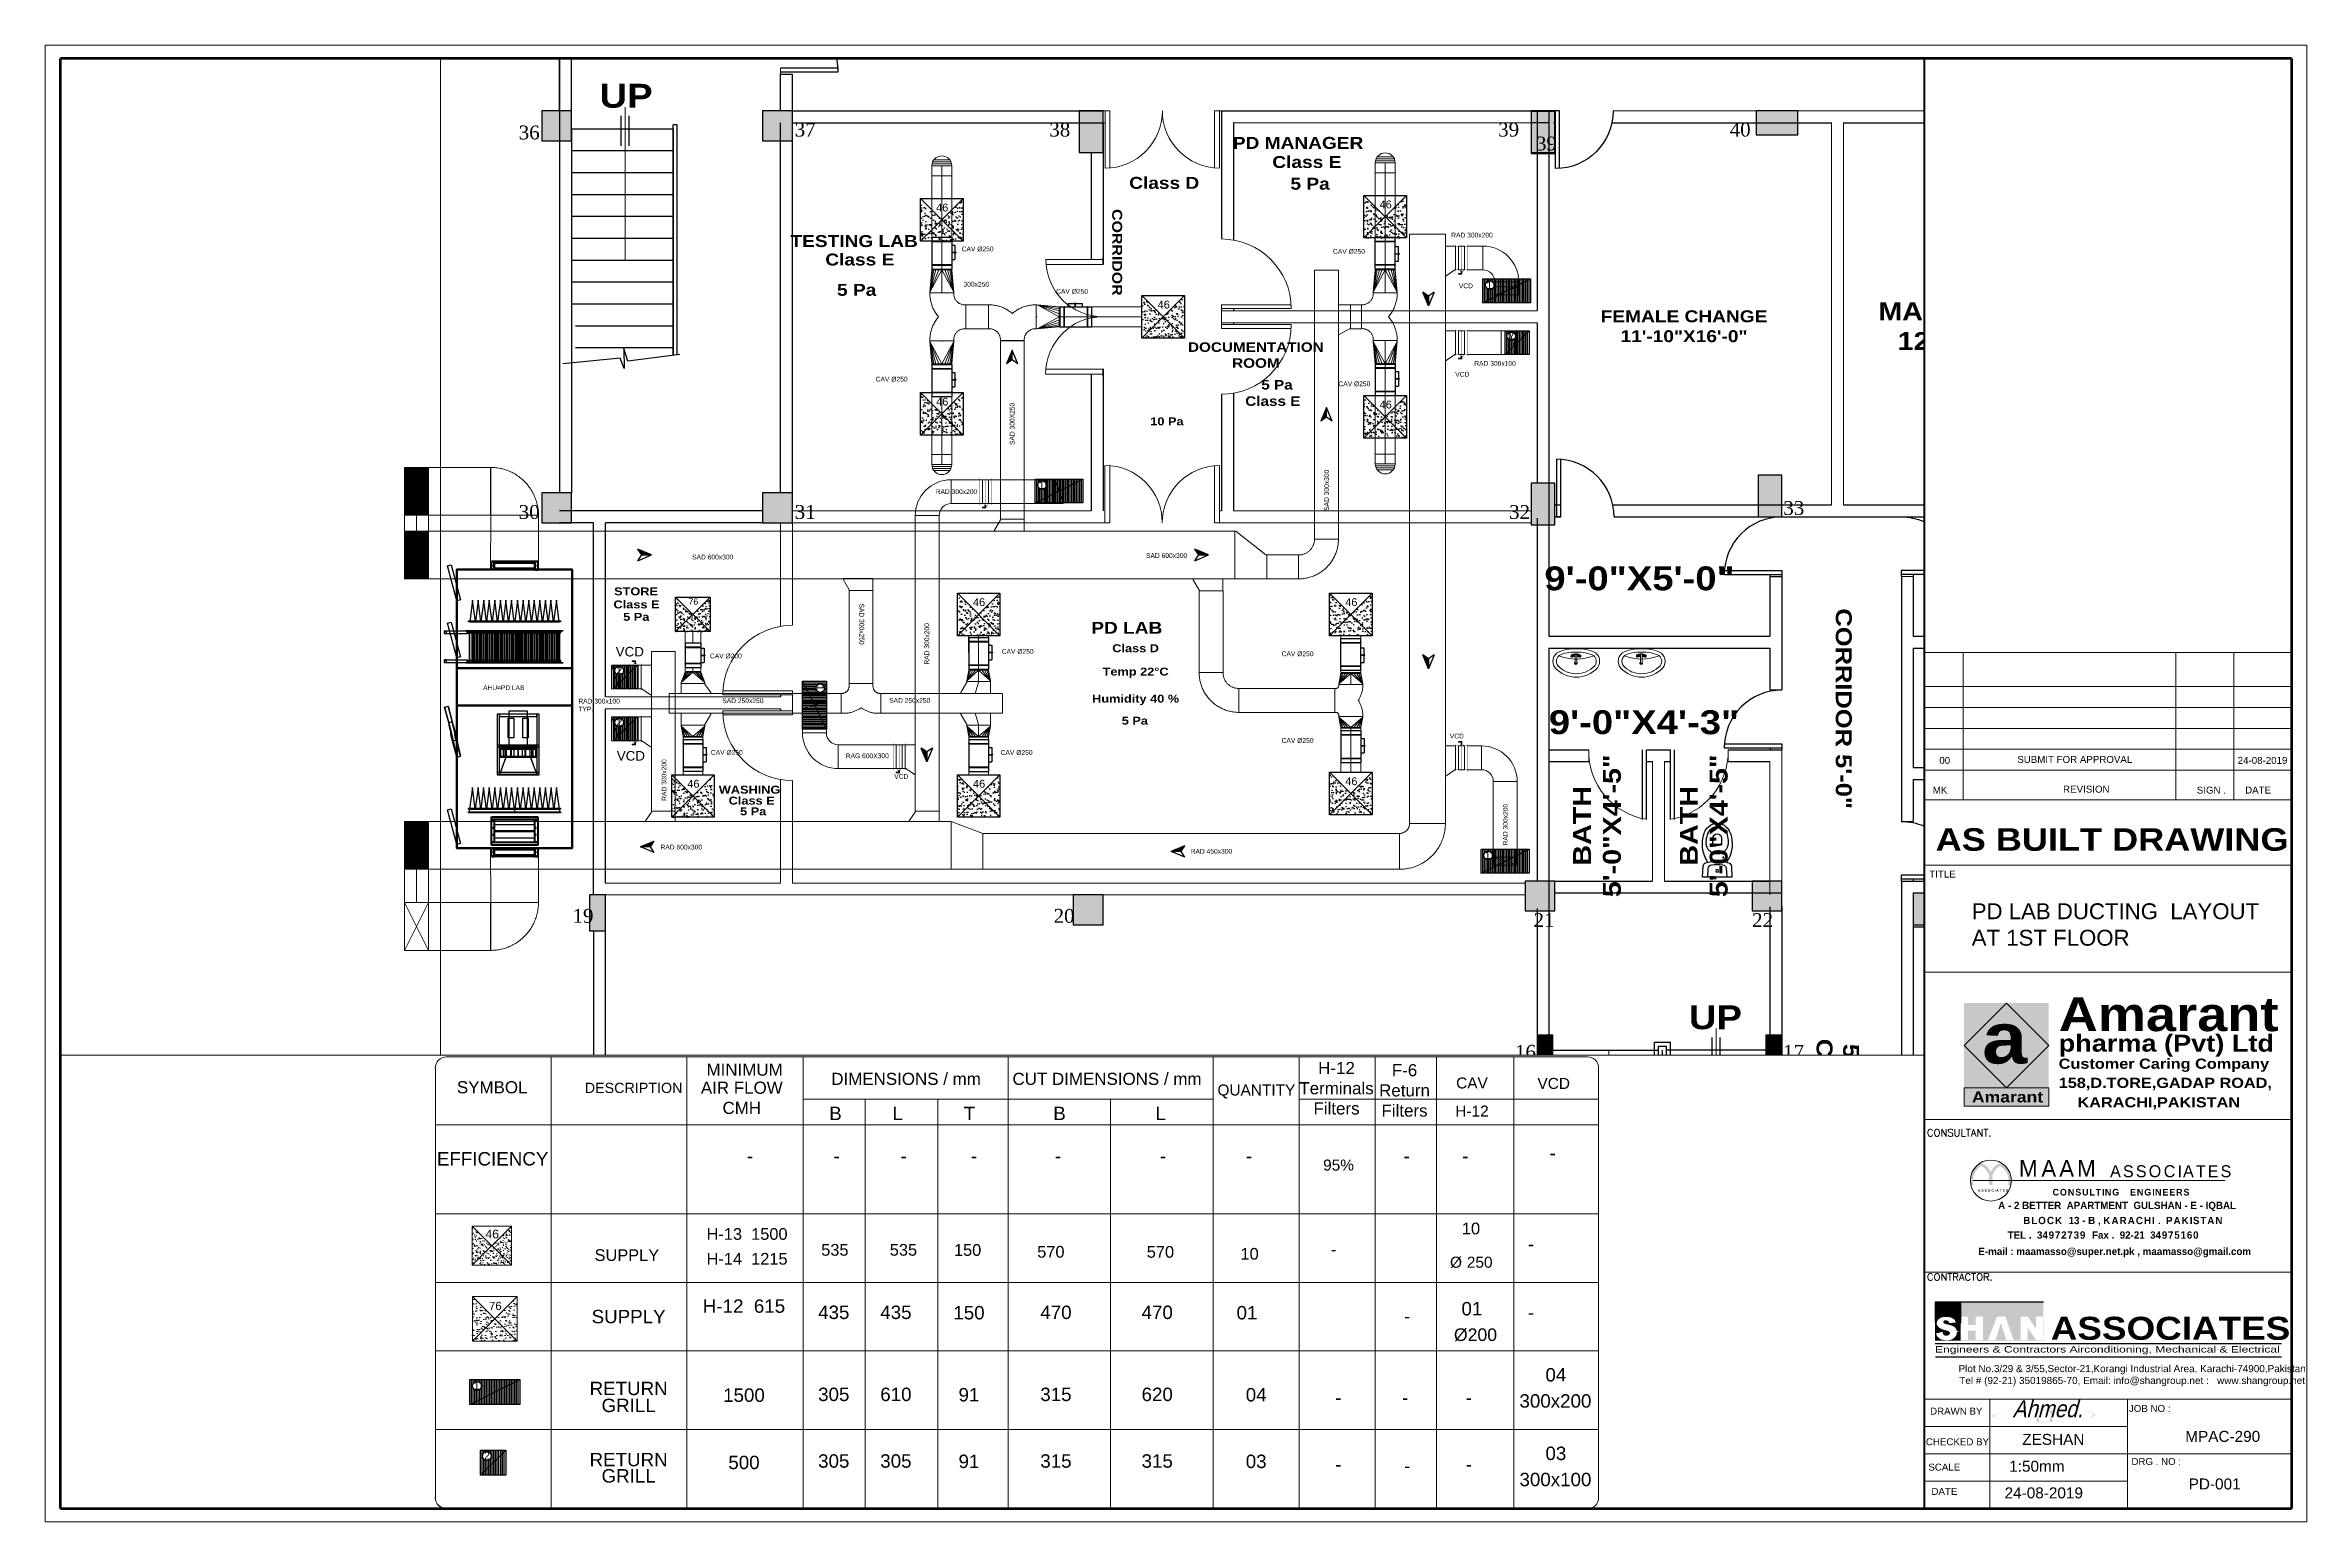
# Paper-space layout 'Layout1' of a CAD drawing. Extents: x 12 to 580, y 3 to 374.
# The model-space entities are those that its viewports show. They can reach past a viewport. Long polylines and large blocks are cut down to what shows.
import ezdxf
from ezdxf.enums import TextEntityAlignment as Align

# ---------------------------------------------------------------- set-up
doc = ezdxf.new("R2010")
doc.units = 0
doc.header["$LTSCALE"] = 50
doc.header["$MEASUREMENT"] = 0
for name, pattern in [('DASHED', [0.75, 0.5, -0.25]), ('DASHED2', [9.525, 6.35, -3.175]), ('EQ 1ST FLOOR$0$DASHED', [19.05, 12.7, -6.35])]:
    doc.linetypes.add(name, pattern=pattern)
doc.layers.get('0').update_dxf_attribs({"color": 8, "linetype": 'CONTINUOUS'})
doc.layers.get('Defpoints').update_dxf_attribs({"color": 8, "linetype": 'CONTINUOUS'})
for name, color, linetype in [('CAV', 150, 'CONTINUOUS'), ('COLUMN', 8, 'CONTINUOUS'), ('COLUMN HATCH', 8, 'CONTINUOUS'), ('DIFF SUPPLY', 1, 'CONTINUOUS'), ('Direction Arrow', 3, 'CONTINUOUS'), ('duct return', 4, 'CONTINUOUS'), ('duct size', 7, 'CONTINUOUS'), ('EQ 1ST FLOOR$0$C2', 12, 'EQ 1ST FLOOR$0$DASHED'), ('EQ 1ST FLOOR$0$C4', 4, 'CONTINUOUS'), ('EQ 1ST FLOOR$0$C8_hidden', 7, 'CONTINUOUS'), ('FURNITURE_1', 8, 'CONTINUOUS'), ('LEGEND', 8, 'CONTINUOUS'), ('OUTER LINE', 8, 'CONTINUOUS'), ('Return grill 300x300', 2, 'CONTINUOUS'), ('RETURN GRILL-600x300', 2, 'CONTINUOUS'), ('SEP', 8, 'CONTINUOUS'), ('SHAN PANEL', 8, 'CONTINUOUS'), ('STAIR', 8, 'CONTINUOUS'), ('SUPPLY', 6, 'CONTINUOUS'), ('Supply Ahu-04', 5, 'CONTINUOUS'), ('TEXT', 8, 'CONTINUOUS'), ('WALL', 8, 'CONTINUOUS'), ('WINDOOW', 8, 'CONTINUOUS'), ('XREF-ARCH', 8, 'CONTINUOUS')]:
    doc.layers.add(name, color=color, linetype=linetype)
for name, color, linetype, lineweight in [('EQ 1ST FLOOR$0$C5', 5, 'CONTINUOUS', 40), ('FND PANEL', 8, 'CONTINUOUS', 15), ('VCD', 1, 'CONTINUOUS', 20)]:
    doc.layers.add(name, color=color, linetype=linetype, lineweight=lineweight)
doc.styles.add('AB', font='')
doc.styles.add('architectural', font='stylu.ttf')
doc.styles.add('ARIAL', font='arial.ttf')
doc.styles.add('H St Bt', font='ariblk.ttf', dxfattribs={"height": 50})
doc.styles.add('ROMAN', font='romans.shx')
doc.styles.add('STYLE003', font='arial.ttf')
doc.styles.add('STYLE1', font='arial.ttf')
doc.styles.add('TECHNICBOLD', font='times.ttf', dxfattribs={"height": 10})
doc.styles.get('AB').set_extended_font_data('Arial Black')
doc.dimstyles.new('SMZ_DIMENSION_', dxfattribs={"dimtxt": 15, "dimasz": 10, "dimexe": 8, "dimexo": 8, "dimgap": 8, "dimtad": 0, "dimdec": 0, "dimzin": 3, "dimdsep": 46, "dimlunit": 4, "dimtxsty": 'H St Bt', "dimblk": 'ARCHTICK', "dimcen": 0, "dimdle": 8, "dimclrd": 248, "dimclre": 248, "dimclrt": 3, "dimadec": 0, "dimazin": 0, "dimtfac": 1, "dimtdec": 0, "dimtofl": 0, "dimtmove": 2, "dimatfit": 3, "dimldrblk": 'ARCHTICK', "dimfxl": 8, "dimtolj": 1, "dimtzin": 1, "dimarcsym": 0})

psp = doc.layouts.get("Layout1")

# ---------------------------------------------------------------- texts
at = {"layer": 'duct size', "lineweight": 0, "style": 'AB'}
psp.add_text('AS BUILT DRAWING', height=5.6706, rotation=0.0012, dxfattribs=at).set_placement((487.1, 171.14, 19.41))
at = {"layer": 'duct size', "lineweight": 0}
for s, height, style, p in [('Amarant', 8.513, 'H St Bt', (518.01, 125.83, 0.58)), ('a', 12.77, 'H St Bt', (498.76, 117.69, 0.58)), ('pharma (Pvt) Ltd', 4.2563, 'H St Bt', (518.01, 120.67, 0.58)), ('Customer Caring Company', 2.5538, 'H St Bt', (518.01, 116.37, 0.58)), ('Amarant', 2.758, 'H St Bt', (496.22, 107.92, 0.47)), ('CONSULTANT.', 1.8358, 'ROMAN', (484.93, 99.39, 19.41)), ('CONTRACTOR.', 1.8358, 'ROMAN', (484.93, 63.14, 19.41)), ('MPAC-290', 2.754, 'ARIAL', (549.8, 22.64)), ('PD-001', 2.754, 'ARIAL', (550.66, 10.69))]:
    psp.add_text(s, height=height, dxfattribs=dict(at, style=style)).set_placement(p)
at = {"layer": 'duct size', "lineweight": 0, "style": 'STYLE1'}
for s, height, p in [('B', 3.37, (210.79, 103.47)), ('L', 3.37, (226.41, 103.47)), ('T', 3.37, (244.42, 103.47)), ('B', 3.37, (267.06, 103.47)), ('L', 3.37, (292.47, 103.47)), ('EFFICIENCY', 3.371, (124.67, 92.07)), ('-', 3.37, (189.29, 92.76)), ('-', 3.37, (211.09, 92.76)), ('-', 3.37, (227.88, 92.76)), ('-', 3.37, (245.56, 92.76)), ('-', 3.37, (266.67, 92.76)), ('-', 3.37, (293.04, 92.76)), ('-', 3.37, (314.65, 92.76)), ('-', 3.37, (354.22, 92.76)), ('-', 3.37, (369, 92.76)), ('-', 3.37, (390.93, 93.53)), ('46', 2.2, (124.56, 73.76)), ('H-13  1500', 2.943, (188.58, 73.4)), ('10', 2.943, (370.4, 74.77, 3035.54)), ('SUPPLY', 2.943, (158.39, 68.09)), ('H-14  1215', 2.943, (188.58, 67.16)), ('535', 2.943, (210.63, 69.41, 0)), ('535', 2.943, (227.85, 69.41, 0)), ('150', 2.943, (243.97, 69.37)), ('570', 2.943, (264.88, 68.92)), ('570', 2.943, (292.4, 68.9, 0)), ('10', 2.943, (314.8, 68.41, 0)), ('-', 2.94, (335.88, 69.55)), ('%%C', 2.77, (366.64, 66.39, 0)), ('250', 2.77, (372.59, 66.39, 0)), ('-', 3.37, (385.5, 70.66)), ('76', 2.066, (125.35, 55.75, 0)), ('H-12  615', 3.371, (187.8, 55.07)), ('435', 3.371, (210.35, 53.5)), ('435', 3.371, (225.96, 53.5)), ('150', 3.371, (244.31, 53.41)), ('470', 3.371, (266.16, 53.5)), ('470', 3.371, (291.59, 53.5)), ('01', 3.371, (314.14, 53.41)), ('01', 3.371, (370.63, 54.41)), ('SUPPLY', 3.371, (158.83, 52.43)), ('-', 3.37, (354.37, 52.54)), ('%%C200', 3.172, (371.53, 47.98, -102.41)), ('-', 3.37, (385.5, 53.47)), ('04', 3.371, (391.72, 37.81)), ('RETURN', 3.371, (158.83, 34.38)), ('1500', 3.371, (187.8, 32.69)), ('305', 3.371, (210.35, 32.89)), ('610', 3.371, (225.96, 32.89)), ('91', 3.371, (244.31, 32.8)), ('315', 3.371, (266.16, 32.89)), ('620', 3.371, (291.59, 32.89)), ('04', 3.371, (316.45, 32.8)), ('300x200', 3.371, (391.61, 31.24)), ('GRILL', 3.371, (158.83, 30.12)), ('-', 3.37, (337.08, 32.08)), ('-', 3.37, (353.87, 32.08)), ('-', 3.37, (369.86, 32.08)), ('RETURN', 3.371, (158.83, 16.5)), ('500', 3.371, (187.8, 15.79)), ('305', 3.371, (210.35, 16.15)), ('305', 3.371, (225.96, 16.15)), ('91', 3.371, (244.31, 16.06)), ('315', 3.371, (266.16, 16.15)), ('315', 3.371, (291.59, 16.15)), ('03', 3.371, (316.45, 16.06)), ('03', 3.371, (391.72, 18.07)), ('GRILL', 3.371, (158.83, 12.42)), ('-', 3.37, (337.08, 15.34)), ('-', 3.37, (354.37, 14.93)), ('-', 3.37, (369.86, 15.34)), ('300x100', 3.371, (391.61, 11.51))]:
    psp.add_text(s, height=height, dxfattribs=at).set_placement(p, align=Align.CENTER)
at = {"layer": 'duct size', "lineweight": 0}
for s, insert, char_height, width, attachment_point, style in [('00', (488.03, 194.72, 19.41), 1.747, 72.6326, 1, 'ARIAL'), ('SUBMIT FOR APPROVAL', (507.61, 194.96, 19.41), 1.7466, 72.6326, 1, 'ARIAL'), ('24-08-2019', (562.97, 194.72, 19.41), 1.747, 72.6326, 1, 'ARIAL'), ('REVISION', (519.12, 187.49, 19.41), 1.747, 72.6326, 1, 'ARIAL'), ('MK', (486.39, 187.25, 19.41), 1.747, 72.6326, 1, 'ARIAL'), ('SIGN .', (552.7, 187.25, 19.41), 1.747, 72.6326, 1, 'ARIAL'), ('DATE', (564.84, 187.25, 19.41), 1.747, 72.6326, 1, 'ARIAL'), ('{\\fArial|b0|i0|c0|p34;TITLE}', (485.51, 166.15, -0.58), 1.7466, 72.6326, 1, 'ARIAL'), ('PD LAB DUCTING  LAYOUT\\PAT 1ST FLOOR', (496.17, 157.94), 3.9912, 75.3995, 1, 'ARIAL'), ('MINIMUM', (187.96, 117.67, 0), 3.044, 24.1995, 2, 'ARIAL'), ('DIMENSIONS / mm', (228.51, 115.36), 3.0444, 47.2195, 2, 'ARIAL'), ('CUT DIMENSIONS / mm', (278.98, 115.36), 3.0444, 47.2195, 2, 'ARIAL'), ('H-12\\PTerminals\\PFilters', (336.63, 118.08), 3.044, 11.3245, 2, 'ARIAL'), ('F-6 \\PReturn\\PFilters', (353.71, 117.54), 3.044, 11.3245, 2, 'ARIAL'), ('CAV', (370.65, 114.19), 2.768, 11.3245, 2, 'ARIAL'), ('VCD', (391.18, 114.07), 2.768, 11.3245, 2, 'ARIAL'), ('158,D.TORE,GADAP ROAD,', (518.02, 114.11, 0.58), 2.5538, 271.7939, 1, 'H St Bt'), ('SYMBOL ', (124.56, 113.25), 3.044, 24.1995, 2, 'ARIAL'), ('DESCRIPTION', (160.08, 112.86, 0), 2.572, 20.4444, 2, 'ARIAL'), ('AIR FLOW\\PCMH', (187.25, 113.14), 3.044, 24.1995, 2, 'ARIAL'), ('QUANTITY', (316.49, 112.42), 2.768, 11.3245, 2, 'ARIAL'), ('KARACHI,PAKISTAN^I', (522.74, 109.23, 0.58), 2.5538, 271.7939, 1, 'H St Bt'), ('H-12', (370.65, 107.13), 2.768, 11.3245, 2, 'ARIAL'), ('95%', (337.13, 93.57), 2.768, 11.3245, 2, 'ARIAL'), ('{\\T1.2;MAAM}', (508.04, 93.43), 4.1962, 278.0393, 1, 'architectural'), ('{\\T1.2;ASSOCIATES}', (530.92, 92.14), 3.0213, 200.1883, 1, 'architectural'), ('{\\fStylus BT|b1|i0|c0|p34;\\T1.4;ASSOCIATES}', (497.72, 86.09), 0.6227, 7.7497, 1, 'architectural'), ('{\\fStylus BT|b1|i0|c0|p34;\\T1.15;CONSULTING\\T1;    \\T1.15;ENGINEERS}', (516.47, 86.2), 1.671, 110.7214, 1, 'architectural'), ('{\\fStylus BT|b1|i0|c0|p34;A - 2 BETTER  APARTMENT  GULSHAN - E - IQBAL}', (502.82, 82.97), 1.8358, 121.6422, 1, 'architectural'), ('{\\fStylus BT|b1|i0|c0|p34;TEL .  3\\T1.15;4972739 \\T1; Fax .  92-21  3\\T1.15;4975160}', (505.19, 75.52), 1.8358, 121.6422, 1, 'architectural'), ('{\\fStylus BT|b1|i0|c0|p34;\\T1.15;BLOCK\\T1;  13 - B , \\T1.15;KARACHI\\T1; .  \\T1.15;PAKISTAN}', (509.1, 79.17), 1.8358, 121.6422, 1, 'architectural'), ('{\\fStylus BT|b1|i0|c0|p34;E-mail : maamasso@super.net.pk , maamasso@gmail.com}', (497.83, 71.41), 1.8358, 121.6422, 1, 'architectural'), ('{\\fArial|b0|i0|c0|p34;DRAWN BY}', (485.71, 31.24), 1.7466, 72.6326, 1, 'ARIAL'), ('{\\fArial|b0|i0|c0|p34;JOB NO :}', (535.65, 31.91), 1.7466, 72.6326, 1, 'ARIAL'), ('{\\fArial|b0|i0|c0|p34;CHECKED BY}', (484.66, 23.53), 1.7466, 72.6326, 1, 'ARIAL'), ('ZESHAN', (508.86, 24.64), 2.754, 114.5268, 1, 'ARIAL'), ('{\\fArial|b0|i0|c0|p34;SCALE}', (485.27, 17.17), 1.7466, 72.6326, 1, 'ARIAL'), ('\\A1;1:50mm', (505.59, 17.9), 2.754, 114.5268, 1, 'ARIAL'), ('{\\fArial|b0|i0|c0|p34;DRG . NO :}', (536.27, 18.58), 1.7466, 72.6326, 1, 'ARIAL'), ('{\\fArial|b0|i0|c0|p34;DATE}', (486.05, 11.08), 1.7466, 72.6326, 1, 'ARIAL'), ('24-08-2019', (504.43, 11.2), 2.754, 114.5268, 1, 'ARIAL')]:
    psp.add_mtext(s, dxfattribs=dict(at, insert=insert, char_height=char_height, width=width, attachment_point=attachment_point, style=style))

msp = doc.modelspace()

# ---------------------------------------------------------------- texts
at = {"layer": 'duct size', "style": 'ARIAL'}
for s, height, p in [('VCD', 60, (-29480.6, 73217.5)), ('VCD', 60, (-29526.3, 72106.2)), ('RAD 300x200', 60, (-36051, 70632.8)), ('VCD', 120, (-40069, 68592.5)), ('VCD', 60, (-29595, 67562.5)), ('VCD', 120, (-40055.5, 67284.1)), ('VCD', 60, (-36571.5, 67055))]:
    msp.add_text(s, height=height, dxfattribs=at).set_placement(p)
at = {"layer": 'duct size', "lineweight": 0, "char_height": 60, "style": 'ARIAL'}
for s, insert, width, attachment_point in [('RAD 300x200', (-29576.2, 73915.3), 1102.594, 1), ('CAV %%C250', (-35724.5, 73741), 1102.594, 1), ('CAV %%C250', (-31060.8, 73710.2), 1102.594, 1), ('300x250', (-35701.3, 73297.8), 201.976, 1), ('CAV %%C250', (-34537.5, 73208.9), 1102.594, 1), ('RAD 300x100', (-29286.8, 72303.3), 1102.594, 1), ('{\\fArial|b0|i0|c0|p34;\\C134;CAV %%C250}', (-36804, 72106), 1102.594, 1), ('{\\fArial|b0|i0|c0|p34;\\C134;CAV %%C250}', (-30992.6, 72047.3), 1102.594, 1), ('SAD 600x300', (-38850.7, 69870.9), 1966.413, 2), ('SAD 600x300', (-33150.3, 69889.8), 1966.413, 2), ('CAV %%C200', (-38885.9, 68628.6), 1102.594, 1), ('{\\fArial|b0|i0|c0|p34;CAV %%C250}', (-35221.1, 68685.8), 1102.594, 1), ('CAV %%C250', (-31706.2, 68593.6), 1102.594, 7), ('{\\fBankGothic Lt BT|b0|i0|c0|p34;AHU=PD LAB}', (-41733.3, 68230), 1102.594, 1), ('RAD 300x100\\PTYP.', (-40538, 68061), 1102.594, 1), ('SAD 250x250', (-38730.3, 68066), 1102.594, 1), ('SAD 250x250', (-36635.3, 68069.8), 1102.594, 1), ('CAV %%C250', (-38874.1, 67416.6), 1102.594, 1), ('CAV %%C250', (-35234.7, 67416), 1102.594, 1), ('CAV %%C250', (-31706.2, 67504.8), 1102.594, 7), ('RAD 600x300', (-39506.1, 66227.6), 1102.594, 1), ('RAD 450x300', (-32848.5, 66174.7), 1102.594, 1)]:
    msp.add_mtext(s, dxfattribs=dict(at, insert=insert, width=width, attachment_point=attachment_point))
at = {"layer": 'duct size', "lineweight": 0, "char_height": 60, "attachment_point": 1, "style": 'ARIAL'}
for s, insert, width, rotation in [('SAD 300X250', (-35120.4, 71248.2), 1172.638, 90), ('SAD 300x300', (-31172, 70421), 1102.594, 90), ('SAD 300x250', (-36948.2, 69257.3), 1102.594, 270), ('RAD 300x200', (-36192.2, 68489.3), 1102.594, 90), ('RAD 300x200', (-39491.8, 66779.4), 1102.594, 90), ('{\\C134;RAD 300x200}', (-28926.4, 66218.5), 524.381, 90)]:
    msp.add_mtext(s, dxfattribs=dict(at, insert=insert, width=width, rotation=rotation))
at = {"layer": 'duct size', "color": 134, "lineweight": 0, "insert": (-37179.9, 67374.3), "char_height": 60, "width": 543.235, "attachment_point": 1, "style": 'ARIAL'}
msp.add_mtext('{\\C256;RAG 600X300}', dxfattribs=at)

# ---------------------------------------------------------------- blocks, each defined once
blk = doc.blocks.new('A$C4CA30D6F')
at = {"layer": 'LEGEND'}
h = blk.add_hatch(color=0, dxfattribs=at)
edge = h.paths.add_edge_path()
edge.add_ellipse((29.35, 0), major_axis=(28.8, 0), ratio=0.089312, start_angle=138.31902, end_angle=221.68098, ccw=False)
edge.add_ellipse((27.54, 0), major_axis=(-27.54, 0), ratio=0.088904, start_angle=315.67423, end_angle=404.32577)
edge = h.paths.add_edge_path()
edge.add_ellipse((17.49, 0.4), major_axis=(27.54, 0), ratio=0.109771, start_angle=-44.32577, end_angle=44.32577)
edge.add_ellipse((15.68, 0.4), major_axis=(-28.8, 0), ratio=0.110274, start_angle=138.31902, end_angle=221.68098, ccw=False)
at = {"layer": 'LEGEND', "color": 0, "insert": (24.24, 3.15), "char_height": 7.455, "width": 88.5007, "attachment_point": 5}
blk.add_mtext('{\\fCommercialScript BT|b0|i0|c0|p66;\\Q15;\\W0.9;Ahmed.}', dxfattribs=at)
blk = doc.blocks.new('SHFIN')
at = {"linetype": 'Continuous'}
blk.add_hatch(color=1, dxfattribs=at).paths.add_polyline_path([(-47.5, 0), (-62.3, 0), (-62.3, -11.5, -0.320453), (-61.5, -11.7, -0.140931), (-60.7, -9.7, -0.113919), (-59.4, -8.6, -0.008876), (-59, -8.5, -0.055953), (-56.9, -8, -0.02254), (-55.8, -8, -0.020849), (-54.8, -8.1, -0.047619), (-53.3, -8.3, -0.0202), (-52.4, -8.6, -0.269924), (-50.2, -12), (-47.5, -12)])
h = blk.add_hatch(color=1, dxfattribs=at)
h.paths.add_polyline_path([(-47.5, 0), (-47.5, -8.3), (-43.4, -8.3), (-43.4, -13.1), (-39, -13.1), (-39, -8.3), (-34.8, -8.3), (-34.8, -21.8), (-39, -21.8), (-39, -16.4), (-43.4, -16.4), (-43.4, -21.8), (-47.5, -21.8), (-47.5, -22.2), (0, -22.2), (0, 0)])
h.paths.add_polyline_path([(-21.9, -8.3), (-17.1, -21.8), (-21.3, -21.8), (-24.5, -11.9), (-27.5, -21.8), (-31.9, -21.8), (-26.6, -8.3)], flags=16)
h.paths.add_polyline_path([(-13, -8.3), (-9.1, -8.3), (-4.2, -15.4), (-4.2, -8.4), (-0.3, -8.4), (-0.3, -21.8), (-4.2, -21.8), (-9, -14.8), (-9, -21.8), (-13, -21.8)], flags=16)
h = blk.add_hatch(color=1, dxfattribs=at)
edge = h.paths.add_edge_path()
edge.add_line((-47.5, -12), (-50.2, -12))
edge.add_line((-50.2, -12), (-54.1, -12.3))
edge.add_arc((-55.1, -12.2), 0.969, 358.2996, 379.9058)
edge.add_arc((-60.9, -14.8), 7.35, 22.8763, 27.597)
edge.add_arc((-55.6, -11.9), 1.29, 24.3354, 41.9512)
edge.add_arc((-55.6, -11.9), 1.29, 41.9512, 59.5669)
edge.add_arc((-56, -12.6), 2.06, 59.5257, 76.1135)
edge.add_arc((-56, -12.6), 2.06, 76.1135, 92.7014)
edge.add_arc((-56.3, -12), 1.54, 83.388, 101.6713)
edge.add_arc((-56.3, -12), 1.54, 101.6713, 119.9546)
edge.add_arc((-56.4, -11.8), 1.31, 120.541, 135.5981)
edge.add_arc((-56.4, -11.8), 1.31, 135.5981, 150.6551)
edge.add_arc((-56.9, -11.5), 0.703, 151.2483, 211.0722)
edge.add_arc((-56.9, -11.5), 0.654, 211.6671, 237.2014)
edge.add_arc((-56.3, -11), 1.52, 227.5528, 239.1795)
edge.add_arc((-56.3, -11), 1.52, 239.1795, 250.8061)
edge.add_arc((-53.5, -1.7), 11.2, 252.8113, 254.9936)
edge.add_arc((-53.5, -1.7), 11.2, 254.9936, 257.1758)
edge.add_arc((-83.4, -132.8), 123.2, 76.8321, 77.1366, ccw=False)
edge.add_arc((-83.4, -132.8), 123.2, 76.5277, 76.8321, ccw=False)
edge.add_arc((-66.2, -55.5), 44.1, 73.9643, 74.8219, ccw=False)
edge.add_arc((-66.2, -55.5), 44.1, 73.1067, 73.9643, ccw=False)
edge.add_arc((-56.5, -23.4), 10.6, 67.6223, 73.1067, ccw=False)
edge.add_arc((-56.5, -23.4), 10.6, 63.1016, 67.6223, ccw=False)
edge.add_arc((-53.1, -17.1), 3.41, 47.2885, 64.6995, ccw=False)
edge.add_arc((-53.3, -17.2), 3.66, 33.8592, 46.7083, ccw=False)
edge.add_arc((-53.8, -17.5), 4.19, 21.6772, 34.2563, ccw=False)
edge.add_arc((-52.7, -17.1), 3.01, 10.0764, 21.6772, ccw=False)
edge.add_arc((-52.7, -17.1), 3.01, -1.5244, 10.0764, ccw=False)
edge.add_arc((-48.6, -37.8), 20.7, 87.0503, 92.9497, ccw=False)
edge.add_line((-47.5, -17.2), (-47.5, -12))
edge = h.paths.add_edge_path()
edge.add_line((-62, -17.3), (-58, -17.1))
edge.add_arc((-55.9, -17.1), 2.08, 178.3859, 207.1686)
edge.add_arc((-56.1, -17.5), 1.82, 199.2682, 236.0748)
edge.add_arc((-56.1, -17.5), 1.82, 236.0748, 270)
edge.add_arc((-55.6, -16.8), 2.51, 260.0426, 289.4961)
edge.add_arc((-55.6, -17.1), 2.23, 290.399, 307.2022)
edge.add_arc((-54.9, -17.9), 1.14, 305.4205, 344.448)
edge.add_arc((-54.8, -17.9), 1.08, 343.9527, 384.1457)
edge.add_arc((-55.1, -18), 1.4, 22.2996, 56.6812)
edge.add_arc((-57.8, -24.3), 8.22, 65.4159, 74.7795)
edge.add_arc((-60.6, -31.7), 16.1, 71.8673, 77.5435)
edge.add_arc((-53.6, -2.3), 14.2, 249.9865, 255.4814, ccw=False)
edge.add_arc((-55.8, -7.9), 8.1, 242.7604, 250.6667, ccw=False)
edge.add_arc((-57.5, -11.6), 4.03, 223.7704, 240.3638, ccw=False)
edge.add_arc((-57.3, -11.3), 4.39, 208.7393, 225.185, ccw=False)
edge.add_arc((-58.2, -11.9), 3.29, 192.6278, 207.3329, ccw=False)
edge.add_arc((-58.8, -12), 2.77, 173.9566, 193.3878, ccw=False)
edge.add_arc((-62, -12.2), 0.732, 42.4385, 113.5112)
edge.add_line((-62.3, -11.5), (-62.3, -22.2))
edge.add_line((-62.3, -22.2), (-47.5, -22.2))
edge.add_line((-47.5, -22.2), (-47.5, -17.2))
edge.add_line((-47.5, -17.2), (-49.7, -17.1))
edge.add_arc((-57, -17), 7.38, 349.176, 359.1742, ccw=False)
edge.add_arc((-52.8, -17.8), 3.06, 332.8277, 349.2043, ccw=False)
edge.add_arc((-52.8, -17.8), 3.06, 316.4512, 332.8277, ccw=False)
edge.add_arc((-61.1, -9.9), 14.5, 312.5685, 316.4512, ccw=False)
edge.add_arc((-61.1, -9.9), 14.5, 308.6858, 312.5685, ccw=False)
edge.add_arc((-54.7, -16.4), 5.55, 290.202, 298.9215, ccw=False)
edge.add_arc((-56.5, -10.7), 11.5, 283.2498, 288.7041, ccw=False)
edge.add_arc((-55, -15.4), 6.58, 270.0895, 279.7941, ccw=False)
edge.add_arc((-55.5, -18.4), 3.61, 264.3382, 278.8585, ccw=False)
edge.add_arc((-55.8, -4.9), 17.1, 265.4185, 269.7327, ccw=False)
edge.add_arc((-55.2, -8.9), 13.2, 254.7612, 261.6795, ccw=False)
edge.add_arc((-58, -18.4), 3.31, 236.4847, 257.2381, ccw=False)
edge.add_arc((-58.1, -18), 3.57, 214.7411, 240.6627, ccw=False)
edge.add_arc((-58, -17.9), 3.67, 201.1956, 216.7546, ccw=False)
edge.add_arc((-54.5, -16.5), 7.45, 192.2546, 201.604, ccw=False)
edge.add_arc((-54.5, -16.5), 7.45, 186.0696, 192.2546, ccw=False)
edge.add_line((-62, -17.3), (-58, -17.1))
h = blk.add_hatch(color=1, dxfattribs=at)
edge = h.paths.add_edge_path()
edge.add_line((-62, -17.3), (-58, -17.1))
edge.add_arc((-55.9, -17.1), 2.08, 178.3859, 207.1686)
edge.add_arc((-56.1, -17.5), 1.82, 199.2682, 236.0748)
edge.add_arc((-56.1, -17.5), 1.82, 236.0748, 270)
edge.add_arc((-55.6, -16.8), 2.51, 260.0426, 289.4961)
edge.add_arc((-55.6, -17.1), 2.23, 290.399, 307.2022)
edge.add_arc((-54.9, -17.9), 1.14, 305.4205, 344.448)
edge.add_arc((-54.8, -17.9), 1.08, 343.9527, 384.1457)
edge.add_arc((-55.1, -18), 1.4, 22.2996, 56.6812)
edge.add_arc((-57.8, -24.3), 8.22, 65.4159, 74.7795)
edge.add_arc((-60.6, -31.7), 16.1, 71.8673, 77.5435)
edge.add_arc((-53.6, -2.3), 14.2, 249.9865, 255.4814, ccw=False)
edge.add_arc((-55.8, -7.9), 8.1, 242.7604, 250.6667, ccw=False)
edge.add_arc((-57.5, -11.6), 4.03, 223.7704, 240.3638, ccw=False)
edge.add_arc((-57.3, -11.3), 4.39, 208.7393, 225.185, ccw=False)
edge.add_arc((-58.2, -11.9), 3.29, 192.6278, 207.3329, ccw=False)
edge.add_arc((-58.8, -12), 2.77, 173.9566, 193.3878, ccw=False)
edge.add_arc((-62, -12.2), 0.732, 42.4385, 113.5112)
edge.add_line((-62.3, -11.5), (-62.3, -22.2))
edge.add_line((-62.3, -22.2), (-47.5, -22.2))
edge.add_line((-47.5, -22.2), (-47.5, -17.2))
edge.add_line((-47.5, -17.2), (-49.7, -17.1))
edge.add_arc((-57, -17), 7.38, 349.176, 359.1742, ccw=False)
edge.add_arc((-52.8, -17.8), 3.06, 332.8277, 349.2043, ccw=False)
edge.add_arc((-52.8, -17.8), 3.06, 316.4512, 332.8277, ccw=False)
edge.add_arc((-61.1, -9.9), 14.5, 312.5685, 316.4512, ccw=False)
edge.add_arc((-61.1, -9.9), 14.5, 308.6858, 312.5685, ccw=False)
edge.add_arc((-54.7, -16.4), 5.55, 290.202, 298.9215, ccw=False)
edge.add_arc((-56.5, -10.7), 11.5, 283.2498, 288.7041, ccw=False)
edge.add_arc((-55, -15.4), 6.58, 270.0895, 279.7941, ccw=False)
edge.add_arc((-55.5, -18.4), 3.61, 264.3382, 278.8585, ccw=False)
edge.add_arc((-55.8, -4.9), 17.1, 265.4185, 269.7327, ccw=False)
edge.add_arc((-55.2, -8.9), 13.2, 254.7612, 261.6795, ccw=False)
edge.add_arc((-58, -18.4), 3.31, 236.4847, 257.2381, ccw=False)
edge.add_arc((-58.1, -18), 3.57, 214.7411, 240.6627, ccw=False)
edge.add_arc((-58, -17.9), 3.67, 201.1956, 216.7546, ccw=False)
edge.add_arc((-54.5, -16.5), 7.45, 192.2546, 201.604, ccw=False)
edge.add_arc((-54.5, -16.5), 7.45, 186.0696, 192.2546, ccw=False)
at = {"color": 1, "linetype": 'Continuous'}
blk.add_line((0, 0), (-62.3, 0), dxfattribs=at)
at = {"layer": 'SEP', "color": 0, "linetype": 'Continuous'}
blk.add_lwpolyline([(-54.1, -12.3), (-50.2, -12), (-47.5, -12), (-47.5, 0), (-62.3, 0), (-62.3, -11.5), (-61.5, -11.7, -0.291267), (-59, -8.5, -0.110326), (-54.8, -8.1, -0.099545), (-51.8, -9, -0.092286), (-50.8, -10, -0.131891), (-50.2, -12, 0.801011)], format="xyb", dxfattribs=at)
blk = doc.blocks.new('A$C4A1D22AC')
at = {"layer": 'SHAN PANEL', "color": 0, "linetype": 'Continuous'}
for p, q in [((0.002, -0.417), (3.496, -0.417)), ((0.005, -0.553), (3.496, -0.553))]:
    blk.add_line(p, q, dxfattribs=at)
at = {"layer": 'SHAN PANEL', "color": 0, "linetype": 'Continuous', "xscale": 0.01754826018837272, "yscale": 0.01754826018837272, "zscale": 0.01754826018837272}
blk.add_blockref('SHFIN', (1.094, 0), dxfattribs=at)
at = {"layer": 'FND PANEL', "color": 7, "lineweight": 15, "style": 'AB'}
blk.add_text('ASSOCIATES', height=0.2325, dxfattribs=at).set_placement((1.168, -0.381))
at = {"layer": 'SHAN PANEL', "color": 0, "linetype": 'Continuous', "style": 'STYLE003', "width": 1.35}
blk.add_text('Engineers & Contractors Airconditioning, Mechanical & Electrical', height=0.06443, dxfattribs=at).set_placement((0, -0.509))
at = {"layer": 'SHAN PANEL', "color": 0, "insert": (1.989, -0.742), "char_height": 0.07184, "width": 3.96072, "attachment_point": 5, "style": 'STYLE003'}
blk.add_mtext('\\A1;Plot No.3/29 & 3/55,Sector-21,Korangi Industrial Area, Karachi-74900,Pakistan\\PTel # (92-21) 35019865-70, Email: info@shangroup.net :   www.shangroup.net', dxfattribs=at)
blk = doc.blocks.new('RAG 300X300')
at = {"layer": 'Return grill 300x300'}
for p, q in [((0, 0), (300, 0)), ((0, -300), (0, 0)), ((0, -300), (300, 0)), ((20, -300), (20, 0)), ((40, -29), (40, 0)), ((60, -18), (60, 0)), ((80, -16), (80, 0)), ((100, -22), (100, 0)), ((120, -39), (120, 0)), ((140, -300), (140, 0)), ((160, -300), (160, 0)), ((180, -300), (180, 0)), ((200, -300), (200, 0)), ((220, -300), (220, 0)), ((240, -300), (240, 0)), ((260, -300), (260, 0)), ((280, -300), (280, 0)), ((300, 0), (300, -300)), ((40, -300), (40, -112)), ((60, -300), (60, -123)), ((80, -300), (80, -125)), ((100, -300), (100, -119)), ((120, -300), (120, -102)), ((300, -300), (0, -300))]:
    blk.add_line(p, q, dxfattribs=at)
blk.add_ellipse((75, -70), major_axis=(38.6, 38.6), ratio=1, start_param=5.497787, end_param=11.780972, dxfattribs=at)
at = {"layer": 'Return grill 300x300', "color": 0, "style": 'STYLE1'}
blk.add_text('2', height=92, dxfattribs=at).set_placement((76, -111, 0), align=Align.CENTER)
blk = doc.blocks.new('RAG 600X300')
at = {"layer": 'RETURN GRILL-600x300'}
for p, q in [((0, 0), (600, 0)), ((0, -300), (0, 0)), ((0, -300), (600, 0)), ((20, -300), (20, 0)), ((40, -50), (40, 0)), ((60, -31), (60, 0)), ((80, -24), (80, 0)), ((100, -26), (100, 0)), ((120, -36), (120, 0)), ((140, -300), (140, 0)), ((160, -300), (160, 0)), ((180, -300), (180, 0)), ((200, -300), (200, 0)), ((220, -300), (220, 0)), ((240, -300), (240, 0)), ((260, -300), (260, 0)), ((280, -300), (280, 0)), ((300, -300), (300, 0)), ((320, -300), (320, 0)), ((340, -300), (340, 0)), ((360, -300), (360, 0)), ((380, -300), (380, 0)), ((400, -300), (400, 0)), ((420, -300), (420, 0)), ((440, -300), (440, 0)), ((460, -300), (460, 0)), ((480, -300), (480, 0)), ((500, -300), (500, 0)), ((520, -300), (520, 0)), ((540, -300), (540, 0)), ((560, -300), (560, 0)), ((580, -300), (580, 0)), ((600, 0), (600, -300)), ((40, -300), (40, -106)), ((60, -300), (60, -125)), ((80, -300), (80, -131)), ((100, -300), (100, -130)), ((120, -300), (120, -120)), ((600, -300), (0, -300))]:
    blk.add_line(p, q, dxfattribs=at)
blk.add_circle((86, -78, 0), 53.9, dxfattribs=at)
at = {"layer": 'RETURN GRILL-600x300', "color": 0, "style": 'STYLE1'}
blk.add_text('1', height=92, dxfattribs=at).set_placement((81, -122, -1), align=Align.CENTER)
blk = doc.blocks.new('12')
h = blk.add_hatch()
h.set_pattern_fill('AR-SAND', color=256, scale=43.045977, style=0)
h.set_pattern_definition([(37.5, (34246.76, 4040.09), (-2.71161, 82.942012), [0, -65.429885, 0, -73.17816, 0, -69.949713]), (7.5, (34246.76, 4040.09), (76.18177, 121.482035), [0, -35.2977, 0, -58.972988, 0, -22.599138]), (327.5, (34193.81, 4040.09), (134.05128, 0.2436), [0, -21.52299, 0, -77.48276, 0, -101.158046]), (317.5, (34193.81, 4040.09), (129.40166, 37.7804), [0, -10.761494, 0, -50.794253, 0, -58.11207])])
h.paths.add_polyline_path([(-36234, 134727), (-35967, 134995), (-36234, 135262)])
h.paths.add_polyline_path([(-35967, 134995), (-36234, 134727), (-35699, 134727)])
h.paths.add_polyline_path([(-35699, 135262), (-35967, 134995), (-35699, 134727)])
for p, q in [((-36234, 135262), (-35699, 135262)), ((-36234, 134727), (-36234, 135262)), ((-35699, 135262), (-36234, 134727)), ((-36234, 135262), (-35699, 134727)), ((-35699, 135262), (-35699, 134727)), ((-35699, 134727), (-36234, 134727))]:
    blk.add_line(p, q)
at = {"style": 'STYLE1'}
blk.add_text('46', height=98.4, dxfattribs=at).set_placement((-35961, 135099, 0), align=Align.CENTER)
blk = doc.blocks.new('CAV 250 DIA')
for p, q in [((0, 400), (0, 350)), ((0, 400), (250, 400)), ((0, 350), (250, 350)), ((0, 345), (0, 55)), ((0, 345), (250, 345)), ((250, 400), (250, 350)), ((250, 345), (250, 55)), ((250, 301), (290, 301)), ((290, 301), (290, 119)), ((0, 55), (250, 55)), ((0, 50), (0, 0)), ((0, 50), (250, 50)), ((0, 50), (250, 50)), ((0, 0), (250, 0)), ((250, 212), (297, 212)), ((250, 208), (297, 208)), ((250, 119), (290, 119)), ((250, 50), (250, 0)), ((291, 219), (292, 220)), ((291, 219), (297, 212)), ((297, 208), (291, 202)), ((291, 202), (292, 200)), ((292, 220), (302, 210)), ((302, 210), (292, 200))]:
    blk.add_line(p, q)
for centre, start, end in [((1, 347), 109.4366, 250.5634), ((249, 347), 289.4366, 70.5634), ((1, 53), 109.4366, 250.5634), ((249, 53), 289.4366, 70.5634)]:
    blk.add_arc(centre, 2.65, start, end)
blk = doc.blocks.new('A$C4D301BEB')
for p, q in [((-310, 200), (-260, 200)), ((-310, 0), (-310, 200)), ((-310, 0), (-260, 0)), ((-260, 0), (-260, 200)), ((-255, 200), (-55, 200)), ((-255, 0), (-255, 200)), ((-255, 0), (-55, 0)), ((-246, 200), (-246, 240)), ((-246, 240), (-64, 240)), ((-165, 242), (-155, 252)), ((-164, 241), (-165, 242)), ((-164, 241), (-157, 247)), ((-157, 200), (-157, 247)), ((-155, 252), (-145, 242)), ((-153, 200), (-153, 247)), ((-153, 247), (-146, 241)), ((-146, 241), (-145, 242)), ((-64, 200), (-64, 240)), ((-55, 0), (-55, 200)), ((-50, 200), (0, 200)), ((-50, 0), (-50, 200)), ((-50, 0), (-50, 200)), ((-50, 0), (0, 0)), ((0, 0), (0, 200))]:
    blk.add_line(p, q)
for centre, start, end in [((-257, 199), 19.4366, 160.5634), ((-257, 1), 199.4366, 340.5634), ((-52, 199), 19.4366, 160.5634), ((-52, 1), 199.4366, 340.5634)]:
    blk.add_arc(centre, 2.65, start, end)
blk = doc.blocks.new('*U17')
at = {"linetype": 'Continuous'}
for points in [[(-25, 20), (-25, 30), (-60, 30), (-60, 75), (-70, 75), (-70, 20), (-25, 20)], [(400, 75), (0, 75), (0, -25), (400, -25)]]:
    blk.add_lwpolyline(points, close=True, dxfattribs=at)
at = {"linetype": 'Continuous', "const_width": 5}
for points in [[(400, -75), (400, -75), (-25, -75), (0, -75), (0, 125), (-25, 125), (0, 125), (400, 125), (425, 125), (400, 125), (400, -75), (425, -75), (400, -75)], [(400, 25), (0, 25)]]:
    blk.add_lwpolyline(points, dxfattribs=at)
blk.add_lwpolyline([(0, 0), (0, 50), (-25, 50), (-25, 0)], close=True, dxfattribs=at)
blk = doc.blocks.new('SADIFF 435X435')
h = blk.add_hatch()
h.set_pattern_fill('AR-SAND', color=256, scale=35, style=0)
h.set_pattern_definition([(37.5, (57089.345, -106477.236), (-2.204768, 67.438832), [0, -53.2, 0, -59.5, 0, -56.875]), (7.5, (57089.345, -106477.24), (61.942185, 98.77511), [0, -28.7, 0, -47.95, 0, -18.375]), (327.5, (57046.295, -106477.236), (108.994965, 0.198067), [0, -17.5, 0, -63, 0, -82.25]), (317.5, (57046.295, -106477.24), (105.21443, 30.718645), [0, -8.75, 0, -41.3, 0, -47.25])])
h.paths.add_polyline_path([(-217, -217), (0, 0), (-217, 217)])
h.paths.add_polyline_path([(0, 0), (-217, -217), (217, -217)])
h.paths.add_polyline_path([(217, 217), (0, 0), (217, -217)])
for p, q in [((-217, 217), (217, 217)), ((-217, -217), (-217, 217)), ((217, 217), (-217, -217)), ((-217, 217), (217, -217)), ((217, 217), (217, -217)), ((217, -217), (-217, -217))]:
    blk.add_line(p, q)
at = {"style": 'STYLE1'}
blk.add_text('76', height=80, dxfattribs=at).set_placement((5, 120, 0), align=Align.CENTER)
blk = doc.blocks.new('D2')
at = {"layer": 'OUTER LINE', "color": 0, "linetype": 'Continuous'}
for p, q in [((73118, 16585.2), (73118, 16614.2)), ((73118, 16614.2), (73121, 16614.2)), ((73120, 16585.2), (73120, 16614.2)), ((73120, 16608.2), (73121, 16608.2))]:
    blk.add_line(p, q, dxfattribs=at)
blk.add_arc((73120, 16614.2), 29, 180, 270, dxfattribs=at)
blk = doc.blocks.new('Wash Basin')
at = {"layer": 'WINDOOW', "color": 0, "lineweight": 0}
for p, q in [((-1.9, -3.3, -20.3), (-1, -2.9, -20.3)), ((-1.9, -3.4, -20.3), (-0.9, -3, -20.3)), ((-1.8, -3.6, -20.3), (-0.9, -3.2, -20.3)), ((-1.7, -3.8, -20.3), (-0.8, -3.4, -20.3)), ((-1.6, -4, -20.3), (-0.7, -3.6, -20.3)), ((-1.6, -4.2, -20.3), (-0.6, -3.8, -20.3)), ((-0.3, -6.6, -20.3), (-0.5, -7.1, -20.3)), ((-0.2, -7.1, -20.3), (-0.5, -7.1, -20.3)), ((-0.3, -7.6, -20.3), (-0.5, -7.1, -20.3)), ((-0.2, -7.1, -20.3), (-0.5, -7.1, -20.3)), ((-0.4, -6.9, -20.3), (-0.2, -6.9, -20.3)), ((-0.4, -7.3, -20.3), (-0.1, -7.2, -20.3)), ((-0.2, -6.7, -20.3), (-0.3, -6.6, -20.3)), ((-0.3, -6.6, -20.3), (-0.2, -6.6, -20.3)), ((0, -7.4, -20.3), (-0.3, -7.6, -20.3)), ((-0.3, -7.6, -20.3), (0.2, -7.8, -20.3)), ((0, -7.7, -20.3), (0.1, -7.4, -20.3)), ((0.2, -7.5, -20.3), (0.2, -7.8, -20.3)), ((0.7, -7.6, -20.3), (0.2, -7.8, -20.3)), ((0.5, -7.7, -20.3), (0.4, -7.4, -20.3)), ((0.5, -7.4, -20.3), (0.7, -7.6, -20.3)), ((0.6, -6.7, -20.3), (0.7, -6.6, -20.3)), ((0.7, -6.6, -20.3), (0.6, -6.6, -20.3)), ((0.8, -6.9, -20.3), (0.6, -6.9, -20.3)), ((0.9, -7.1, -20.3), (0.6, -7.1, -20.3)), ((0.9, -7.1, -20.3), (0.6, -7.1, -20.3)), ((0.8, -7.3, -20.3), (0.6, -7.2, -20.3)), ((0.7, -6.6, -20.3), (0.9, -7.1, -20.3)), ((0.7, -7.6, -20.3), (0.9, -7.1, -20.3)), ((2, -4.2, -20.3), (1, -3.8, -20.3)), ((2.1, -4, -20.3), (1.1, -3.6, -20.3)), ((2.2, -3.8, -20.3), (1.2, -3.4, -20.3)), ((2.3, -3.4, -20.3), (1.3, -3, -20.3)), ((2.3, -3.6, -20.3), (1.3, -3.2, -20.3)), ((2.4, -3.3, -20.3), (1.4, -2.9, -20.3))]:
    blk.add_line(p, q, dxfattribs=at)
at = {"layer": 'WINDOOW', "color": 0, "lineweight": 0, "elevation": -20.3}
for points in [[(-0.2, -7.1), (-0.2, -2.9)], [(0.6, -2.9), (0.6, -7.1)]]:
    blk.add_lwpolyline(points, dxfattribs=at)
at = {"layer": 'WINDOOW', "color": 0, "lineweight": 0}
for centre, radius, start, end in [((-1.2, -18.8, -20.3), 18.9, 86.3022, 117.1041), ((1.2, -18.8, -20.3), 18.9, 62.8959, 93.6978), ((-6.3, -6.2, -20.3), 5.44, 130.629, 229.5748), ((0, 0, -20.3), 14.2, 222.5382, 317.4618), ((-6.3, -6.2, -20.3), 3.75, 130.629, 229.5748), ((0, 0, -20.3), 12.5, 222.5382, 317.4618), ((-1.2, -18.8, -20.3), 17.2, 86.3022, 117.1041), ((0, 20, -20.3), 25.1, 249.343, 290.657), ((-1.5, -3.5, -20.3), 0.82, 157.3594, 242.2069), ((-0.8, -4.7, -20.3), 2.08, 88.1459, 131.4167), ((-1.8, -2.1, -20.3), 2.08, 268.147, 311.4156), ((0.2, -5.7, -20.3), 3.23, 92.4524, 107.7907), ((-1.2, -3.4, -20.3), 0.82, 337.3556, 62.2031), ((0.2, -7.1, -20.3), 0.668, 123.6067, 56.3933), ((-0.2, -4.4, -20.3), 0.981, 84.6081, 95.3919), ((0.2, -2.9, -20.3), 0.37, 0, 180), ((0.2, -7.1, -20.3), 0.37, 180, 0), ((1.2, -18.8, -20.3), 17.2, 63.6135, 93.6978), ((0.2, -5.7, -20.3), 3.23, 72.2093, 87.5476), ((0.7, -4.4, -20.3), 0.981, 84.6081, 95.3919), ((1.6, -3.4, -20.3), 0.82, 117.7969, 202.6444), ((2.2, -2.1, -20.3), 2.08, 228.5844, 271.853), ((1.3, -4.7, -20.3), 2.08, 48.5833, 91.8541), ((1.9, -3.5, -20.3), 0.82, 297.7931, 22.6406), ((6.2, -6.2, -20.3), 3.75, 310.4252, 49.371), ((6.3, -6.2, -20.3), 5.44, 310.4252, 49.371)]:
    blk.add_arc(centre, radius, start, end, dxfattribs=at)
blk = doc.blocks.new('ENG.W.C-02')
at = {"color": 0}
for p, q in [((-4.8, 0), (-4.5, -4.4)), ((4.5, -4.4), (4.8, 0))]:
    blk.add_line(p, q, dxfattribs=at)
for points in [[(-7.1, -5.4, 0.313572), (-5.7, -7.2, 0.148983), (5.7, -7.2, 0.313572), (7.1, -5.4), (7.4, 0), (-7.4, 0)], [(5.5, -17, 0.997252), (-5.5, -17, 0.054268), (-5.2, -20.1, 0.040235), (-4.6, -22.2, 0.119968), (-3.1, -24.2, 0.181516), (0, -25.4, 0.181516), (3.1, -24.2, 0.119968), (4.6, -22.2, 0.040235), (5.2, -20.1, 0.054268)], [(2.2, -16.4, 0.353967), (1.9, -16, 0.105376), (-1.9, -16, 0.353967), (-2.2, -16.4), (-2.2, -19.5, 1), (2.2, -19.5)]]:
    blk.add_lwpolyline(points, format="xyb", close=True, dxfattribs=at)
blk.add_lwpolyline([(-4.7, -7.4, 0.204199), (-7.1, -20.1, 0.040235), (-6.4, -22.5, 0.119968), (-4.4, -25.3, 0.181516), (0, -27, 0.181516), (4.4, -25.3, 0.119968), (6.4, -22.5, 0.040235), (7.1, -20.1, 0.204199), (4.7, -7.4)], format="xyb", dxfattribs=at)
for centre, radius in [((-3.1, -9.8), 0.293), ((0, -3.2), 0.685), ((3.1, -9.8), 0.293)]:
    blk.add_circle(centre, radius, dxfattribs=at)
for centre, radius, start, end in [((-2.6, -4.2), 1.96, 183.4125, 260.7945), ((0, 11.6), 18, 260.7945, 279.2055), ((2.6, -4.2), 1.96, 279.2055, 356.5875), ((0, -24.9), 8.57, 75.0603, 104.9397)]:
    blk.add_arc(centre, radius, start, end, dxfattribs=at)
blk = doc.blocks.new('D1')
at = {"layer": 'WINDOOW', "color": 0, "lineweight": 0}
for p, q in [((2995.3, -11649.8), (2960.3, -11649.8)), ((2995.3, -11647.8), (2960.4, -11647.8)), ((2995.3, -11647.8), (2995.3, -11650.8))]:
    blk.add_line(p, q, dxfattribs=at)
blk.add_arc((2995.3, -11649.8), 35, 90, 180, dxfattribs=at)
blk = doc.blocks.new('b d')
at = {"layer": 'WINDOOW', "color": 0, "lineweight": 0}
for p, q in [((67237.4, 17555), (67233.9, 17555)), ((67234.9, 17526.3), (67234.9, 17555)), ((67237.4, 17526.4), (67237.4, 17555)), ((67289.9, 17526.4), (67289.9, 17555)), ((67289.9, 17555), (67293.4, 17555)), ((67292.4, 17526.3), (67292.4, 17555))]:
    blk.add_line(p, q, dxfattribs=at)
for centre, radius, start, end in [((67234.9, 17555), 28.8, 270, 0), ((67292.4, 17555), 28.7, 180, 270)]:
    blk.add_arc(centre, radius, start, end, dxfattribs=at)
blk = doc.blocks.new('AROW-flat-1')
h = blk.add_hatch()
h.set_pattern_fill('ACET-2D-ANSI31,_O', color=256, scale=16.690811)
h.set_pattern_definition([(45, (18007.2362, -33756.3318), (-1.47527318, 1.47527318), [])])
h.paths.add_polyline_path([(-72, 110), (0, -62), (0, 62)])
for p, q in [((0, 62), (-72, 110)), ((0, -62), (-72, 110)), ((72, 110), (0, 62)), ((72, 110), (0, -62)), ((0, 62), (0, -62))]:
    blk.add_line(p, q)
blk = doc.blocks.new('AROW-flat-3')
h = blk.add_hatch()
h.set_pattern_fill('ACET-2D-ANSI31,_O', color=256, scale=120.173837, angle=90)
h.set_pattern_definition([(135, (35091.328, -72379.027), (-10.621967, -10.621967), [])])
h.paths.add_polyline_path([(-143, -220), (0, -123), (0, 123)])
for p, q in [((0, 123, -3625), (-143, -220, -3625)), ((143, -220, -3625), (0, 123, -3625)), ((0, -123, -3625), (0, 123, -3625)), ((0, -123, -3625), (-143, -220, -3625)), ((143, -220, -3625), (0, -123, -3625))]:
    blk.add_line(p, q)
blk = doc.blocks.new('AROW-flat-4')
h = blk.add_hatch()
h.set_pattern_fill('ACET-2D-ANSI31,_O', color=256, scale=120.173837, angle=90)
h.set_pattern_definition([(135, (31142.328, -71659.527), (-10.621967, -10.621967), [])])
h.paths.add_polyline_path([(-143, -220), (0, -123), (0, 123)])
for p, q in [((0, 123, -3650), (-143, -220, -3650)), ((143, -220, -3650), (0, 123, -3650)), ((0, -123, -3650), (0, 123, -3650)), ((0, -123, -3650), (-143, -220, -3650)), ((143, -220, -3650), (0, -123, -3650))]:
    blk.add_line(p, q)
blk = doc.blocks.new('AROW-flat-6')
h = blk.add_hatch()
h.set_pattern_fill('ACET-2D-ANSI31,_O', color=256, scale=16.690811)
h.set_pattern_definition([(45, (19901.7383, -33078.2324), (-1.47527318, 1.47527318), [])])
h.paths.add_polyline_path([(-62, 0), (62, 0), (110, 72)])
for p, q in [((-62, 0), (110, 72)), ((110, -72), (-62, 0)), ((62, 0), (-62, 0)), ((62, 0), (110, 72)), ((110, -72), (62, 0))]:
    blk.add_line(p, q)
blk = doc.blocks.new('AHU-PD LAB')
at = {"layer": 'EQ 1ST FLOOR$0$C2'}
for p, q in [((-49456, 68898), (-49457, 68901)), ((-49456, 68535), (-49457, 68538)), ((-49145, 66480), (-48638, 66480)), ((-49145, 66402), (-49145, 66480)), ((-48638, 66480), (-48638, 66402)), ((-49147, 66445), (-49162, 66445)), ((-49162, 66445), (-49162, 66437)), ((-49162, 66437), (-49147, 66437)), ((-49147, 66355), (-49162, 66355)), ((-49162, 66355), (-49162, 66347)), ((-49162, 66347), (-49147, 66347)), ((-49147, 66437), (-49147, 66445)), ((-49147, 66347), (-49147, 66355)), ((-48638, 66402), (-49145, 66402)), ((-49145, 66389), (-49145, 66312)), ((-48638, 66389), (-49145, 66389)), ((-49145, 66312), (-48638, 66312)), ((-48638, 66312), (-48638, 66389)), ((-48620, 66445), (-48636, 66445)), ((-48636, 66445), (-48636, 66437)), ((-48636, 66437), (-48620, 66437)), ((-48620, 66355), (-48636, 66355)), ((-48636, 66355), (-48636, 66347)), ((-48636, 66347), (-48620, 66347)), ((-48620, 66437), (-48620, 66445)), ((-48620, 66347), (-48620, 66355)), ((-49162, 66136), (-49147, 66136)), ((-49162, 66128), (-49162, 66136)), ((-49147, 66128), (-49162, 66128)), ((-49147, 66136), (-49147, 66128)), ((-49145, 66159), (-49145, 66105)), ((-48638, 66159), (-49145, 66159)), ((-49145, 66105), (-48638, 66105)), ((-48638, 66105), (-48638, 66159)), ((-48636, 66136), (-48620, 66136)), ((-48636, 66128), (-48636, 66136)), ((-48620, 66128), (-48636, 66128)), ((-48620, 66136), (-48620, 66128))]:
    blk.add_line(p, q, dxfattribs=at)
for points in [[(-49162, 69730), (-49147, 69730), (-49147, 69738), (-49162, 69738)], [(-49145, 69761), (-49145, 69707), (-48638, 69707), (-48638, 69761)], [(-48636, 69730), (-48620, 69730), (-48620, 69738), (-48636, 69738)], [(-49418, 69301), (-49453, 69026), (-49383, 69026)], [(-49348, 69301), (-49383, 69026), (-49313, 69026)], [(-49278, 69301), (-49313, 69026), (-49244, 69026)], [(-49209, 69301), (-49244, 69026), (-49174, 69026)], [(-49139, 69301), (-49174, 69026), (-49104, 69026)], [(-49069, 69301), (-49104, 69026), (-49035, 69026)], [(-49000, 69301), (-49035, 69026), (-48965, 69026)], [(-48930, 69301), (-48965, 69026), (-48895, 69026)], [(-48853, 69301), (-48888, 69026), (-48818, 69026)], [(-48783, 69301), (-48818, 69026), (-48748, 69026)], [(-48713, 69301), (-48748, 69026), (-48678, 69026)], [(-48644, 69301), (-48678, 69026), (-48609, 69026)], [(-48574, 69301), (-48609, 69026), (-48539, 69026)], [(-48504, 69301), (-48539, 69026), (-48469, 69026)], [(-48435, 69301), (-48469, 69026), (-48400, 69026)], [(-48365, 69301), (-48400, 69026), (-48330, 69026)], [(-49471, 69041), (-48312, 69041), (-48312, 69026), (-49471, 69026)], [(-49471, 69041), (-49456, 69041), (-49456, 69026), (-49471, 69026)], [(-48326, 69041), (-48312, 69041), (-48312, 69026), (-48326, 69026)], [(-49776, 68911), (-49776, 68879), (-49748, 68879), (-49748, 68911)], [(-49748, 68910), (-49748, 68880), (-49486, 68880), (-49486, 68910)], [(-49503, 68915), (-49456, 68915), (-49456, 68512), (-49503, 68512), (-49503, 68514), (-49458, 68514), (-49458, 68914), (-49503, 68914)], [(-49483, 68903), (-49482, 68905), (-49479, 68907), (-49477, 68909), (-49474, 68910), (-49471, 68910), (-49468, 68910), (-49465, 68909), (-49463, 68907), (-49460, 68905), (-49459, 68903), (-49457, 68901), (-49456, 68898), (-49456, 68895), (-49456, 68892), (-49457, 68889), (-49459, 68887), (-49460, 68884), (-49463, 68882), (-49465, 68881), (-49468, 68880), (-49471, 68880), (-49474, 68880), (-49477, 68881), (-49479, 68882), (-49482, 68884), (-49483, 68887), (-49485, 68889), (-49486, 68892), (-49486, 68895), (-49486, 68898), (-49485, 68901)], [(-49473, 68903), (-49473, 68887), (-48309, 68887), (-48309, 68903)], [(-49456, 68915), (-48327, 68915), (-48327, 68512), (-49456, 68512)], [(-49456, 68915), (-49456, 68914), (-48327, 68914), (-48327, 68915)], [(-49456, 68914), (-49456, 68514), (-48327, 68514), (-48327, 68914)], [(-49422, 68915), (-49421, 68915), (-49421, 68512), (-49422, 68512)], [(-49398, 68915), (-49398, 68915), (-49398, 68512), (-49398, 68512)], [(-49375, 68915), (-49374, 68915), (-49374, 68512), (-49375, 68512)], [(-49351, 68915), (-49351, 68915), (-49351, 68512), (-49351, 68512)], [(-49328, 68915), (-49327, 68915), (-49327, 68512), (-49328, 68512)], [(-49304, 68915), (-49304, 68915), (-49304, 68512), (-49304, 68512)], [(-49281, 68915), (-49280, 68915), (-49280, 68512), (-49281, 68512)], [(-49257, 68915), (-49257, 68915), (-49257, 68512), (-49257, 68512)], [(-49233, 68915), (-49233, 68915), (-49233, 68512), (-49233, 68512)], [(-49210, 68915), (-49209, 68915), (-49209, 68512), (-49210, 68512)], [(-49186, 68915), (-49186, 68915), (-49186, 68512), (-49186, 68512)], [(-49163, 68915), (-49162, 68915), (-49162, 68512), (-49163, 68512)], [(-49139, 68915), (-49139, 68915), (-49139, 68512), (-49139, 68512)], [(-49116, 68915), (-49115, 68915), (-49115, 68512), (-49116, 68512)], [(-49092, 68915), (-49092, 68915), (-49092, 68512), (-49092, 68512)], [(-49069, 68915), (-49068, 68915), (-49068, 68512), (-49069, 68512)], [(-49045, 68915), (-49045, 68915), (-49045, 68512), (-49045, 68512)], [(-49022, 68915), (-49021, 68915), (-49021, 68512), (-49022, 68512)], [(-48998, 68915), (-48998, 68915), (-48998, 68512), (-48998, 68512)], [(-48974, 68915), (-48974, 68915), (-48974, 68512), (-48974, 68512)], [(-48951, 68915), (-48950, 68915), (-48950, 68512), (-48951, 68512)], [(-48927, 68915), (-48927, 68915), (-48927, 68512), (-48927, 68512)], [(-48904, 68915), (-48903, 68915), (-48903, 68512), (-48904, 68512)], [(-48880, 68915), (-48880, 68915), (-48880, 68512), (-48880, 68512)], [(-48857, 68915), (-48856, 68915), (-48856, 68512), (-48857, 68512)], [(-48833, 68915), (-48833, 68915), (-48833, 68512), (-48833, 68512)], [(-48810, 68915), (-48809, 68915), (-48809, 68512), (-48810, 68512)], [(-48786, 68915), (-48786, 68915), (-48786, 68512), (-48786, 68512)], [(-48763, 68915), (-48762, 68915), (-48762, 68512), (-48763, 68512)], [(-48739, 68915), (-48739, 68915), (-48739, 68512), (-48739, 68512)], [(-48715, 68915), (-48715, 68915), (-48715, 68512), (-48715, 68512)], [(-48692, 68915), (-48691, 68915), (-48691, 68512), (-48692, 68512)], [(-48668, 68915), (-48668, 68915), (-48668, 68512), (-48668, 68512)], [(-48645, 68915), (-48644, 68915), (-48644, 68512), (-48645, 68512)], [(-48621, 68915), (-48621, 68915), (-48621, 68512), (-48621, 68512)], [(-48598, 68915), (-48597, 68915), (-48597, 68512), (-48598, 68512)], [(-48574, 68915), (-48574, 68915), (-48574, 68512), (-48574, 68512)], [(-48551, 68915), (-48550, 68915), (-48550, 68512), (-48551, 68512)], [(-48527, 68915), (-48527, 68915), (-48527, 68512), (-48527, 68512)], [(-48504, 68915), (-48503, 68915), (-48503, 68512), (-48504, 68512)], [(-48480, 68915), (-48480, 68915), (-48480, 68512), (-48480, 68512)], [(-48456, 68915), (-48456, 68915), (-48456, 68512), (-48456, 68512)], [(-48433, 68915), (-48432, 68915), (-48432, 68512), (-48433, 68512)], [(-48409, 68915), (-48409, 68915), (-48409, 68512), (-48409, 68512)], [(-48386, 68915), (-48385, 68915), (-48385, 68512), (-48386, 68512)], [(-48362, 68915), (-48362, 68915), (-48362, 68512), (-48362, 68512)], [(-48339, 68915), (-48338, 68915), (-48338, 68512), (-48339, 68512)], [(-48327, 68915), (-48327, 68512), (-48280, 68512), (-48280, 68514), (-48325, 68514), (-48325, 68914), (-48280, 68914), (-48280, 68915)], [(-49776, 68517), (-49748, 68517), (-49748, 68548), (-49776, 68548)], [(-49748, 68517), (-49486, 68517), (-49486, 68547), (-49748, 68547)], [(-49483, 68541), (-49482, 68543), (-49479, 68545), (-49477, 68546), (-49474, 68547), (-49471, 68547), (-49468, 68547), (-49465, 68546), (-49463, 68545), (-49460, 68543), (-49459, 68541), (-49457, 68538), (-49456, 68535), (-49456, 68532), (-49456, 68529), (-49457, 68527), (-49459, 68524), (-49460, 68522), (-49463, 68520), (-49465, 68519), (-49468, 68518), (-49471, 68517), (-49474, 68518), (-49477, 68519), (-49479, 68520), (-49482, 68522), (-49483, 68524), (-49485, 68527), (-49486, 68529), (-49486, 68532), (-49486, 68535), (-49485, 68538)], [(-49473, 68525), (-48309, 68525), (-48309, 68540), (-49473, 68540)], [(-49456, 68514), (-49456, 68512), (-48327, 68512), (-48327, 68514)], [(-48960, 67910), (-48731, 67910), (-48731, 67475), (-48960, 67475)], [(-48972, 67816), (-48901, 67816), (-48901, 67569), (-48972, 67569)], [(-48789, 67816), (-48718, 67816), (-48718, 67569), (-48789, 67569)], [(-49082, 67107), (-48607, 67107), (-48690, 67329), (-49000, 67329)], [(-49081, 67433), (-49081, 67428), (-48610, 67428), (-48610, 67433)], [(-49081, 67334), (-49081, 67329), (-48610, 67329), (-48610, 67334)], [(-48997, 67329), (-48692, 67329), (-48610, 67107), (-49079, 67107)], [(-49067, 67428), (-49067, 67334), (-48991, 67334), (-48991, 67428)], [(-49034, 67428), (-49034, 67334), (-48991, 67334), (-48991, 67428)], [(-49015, 67428), (-49015, 67334), (-48935, 67334), (-48935, 67428)], [(-48998, 67334), (-48692, 67334), (-48692, 67329), (-48998, 67329)], [(-48940, 67428), (-48940, 67334), (-48935, 67334), (-48935, 67428)], [(-48937, 67428), (-48937, 67334), (-48929, 67334), (-48929, 67428)], [(-48898, 67428), (-48898, 67334), (-48845, 67334), (-48845, 67428)], [(-48855, 67475), (-48836, 67475), (-48836, 67433), (-48855, 67433)], [(-48845, 67428), (-48845, 67334), (-48792, 67334), (-48792, 67428)], [(-48761, 67428), (-48761, 67334), (-48750, 67334), (-48750, 67428)], [(-48755, 67428), (-48755, 67334), (-48675, 67334), (-48675, 67428)], [(-48753, 67428), (-48755, 67428), (-48755, 67334), (-48753, 67334)], [(-48700, 67428), (-48700, 67334), (-48623, 67334), (-48623, 67428)], [(-48700, 67428), (-48700, 67334), (-48656, 67334), (-48656, 67428)], [(-49081, 67110), (-49081, 67107), (-48610, 67107), (-48610, 67110)], [(-49420, 66947), (-49455, 66673), (-49384, 66673)], [(-49349, 66947), (-49384, 66673), (-49314, 66673)], [(-49279, 66947), (-49314, 66673), (-49244, 66673)], [(-49209, 66947), (-49244, 66673), (-49174, 66673)], [(-49139, 66947), (-49174, 66673), (-49104, 66673)], [(-49069, 66947), (-49104, 66673), (-49034, 66673)], [(-48998, 66947), (-49034, 66673), (-48963, 66673)], [(-48928, 66947), (-48963, 66673), (-48893, 66673)], [(-48854, 66947), (-48889, 66673), (-48819, 66673)], [(-48784, 66947), (-48819, 66673), (-48749, 66673)], [(-48714, 66947), (-48749, 66673), (-48679, 66673)], [(-48644, 66947), (-48679, 66673), (-48609, 66673)], [(-48574, 66947), (-48609, 66673), (-48539, 66673)], [(-48504, 66947), (-48539, 66673), (-48468, 66673)], [(-48433, 66947), (-48468, 66673), (-48398, 66673)], [(-48363, 66947), (-48398, 66673), (-48328, 66673)], [(-49471, 66688), (-48312, 66688), (-48312, 66673), (-49471, 66673)], [(-49471, 66688), (-49456, 66688), (-49456, 66673), (-49471, 66673)], [(-49471, 66642), (-48312, 66642), (-48312, 66628), (-49471, 66628)], [(-49471, 66642), (-49456, 66642), (-49456, 66628), (-49471, 66628)], [(-49455, 66673), (-48893, 66673), (-48893, 66628), (-49455, 66628)], [(-48889, 66673), (-48328, 66673), (-48328, 66628), (-48889, 66628)], [(-48326, 66688), (-48312, 66688), (-48312, 66673), (-48326, 66673)], [(-48326, 66642), (-48312, 66642), (-48312, 66628), (-48326, 66628)]]:
    blk.add_lwpolyline(points, close=True, dxfattribs=at)
at = {"layer": 'EQ 1ST FLOOR$0$C4'}
blk.add_line((-49772, 67957), (-49714, 67742), dxfattribs=at)
for points in [[(-49733, 69729), (-49687, 69742), (-49570, 69305), (-49616, 69293)], [(-49733, 69011), (-49687, 69023), (-49570, 68586), (-49616, 68574)], [(-49772, 67957), (-49726, 67969), (-49670, 67759), (-49671, 67764), (-49726, 67969), (-49673, 67769), (-49718, 67757)], [(-49718, 67757), (-49616, 67329), (-49672, 67539), (-49673, 67544), (-49616, 67329), (-49678, 67561), (-49681, 67572), (-49683, 67579), (-49616, 67329), (-49686, 67591), (-49688, 67597), (-49616, 67329), (-49691, 67610), (-49693, 67663), (-49616, 67329), (-49695, 67669), (-49696, 67676), (-49616, 67329), (-49700, 67689), (-49701, 67695), (-49616, 67329), (-49703, 67701), (-49705, 67707), (-49616, 67329), (-49706, 67714), (-49710, 67725), (-49616, 67329), (-49711, 67731), (-49713, 67737), (-49616, 67329)], [(-49713, 67737), (-49616, 67329), (-49570, 67341), (-49626, 67551), (-49624, 67541), (-49669, 67529), (-49616, 67329), (-49672, 67539), (-49673, 67544), (-49616, 67329), (-49678, 67561), (-49681, 67572), (-49683, 67579), (-49616, 67329), (-49686, 67591), (-49688, 67597), (-49616, 67329), (-49691, 67610), (-49693, 67663), (-49616, 67329), (-49695, 67669), (-49696, 67676), (-49616, 67329), (-49700, 67689), (-49701, 67695), (-49616, 67329), (-49703, 67701), (-49705, 67707), (-49616, 67329), (-49706, 67714), (-49710, 67725), (-49616, 67329)], [(-49673, 67769), (-49570, 67341), (-49624, 67541), (-49626, 67551), (-49570, 67341), (-49628, 67556), (-49631, 67567), (-49570, 67341), (-49634, 67579), (-49632, 67573), (-49570, 67341), (-49639, 67597), (-49637, 67591), (-49570, 67341), (-49642, 67610), (-49640, 67603), (-49570, 67341), (-49644, 67662), (-49646, 67669), (-49647, 67675), (-49649, 67682), (-49570, 67341), (-49653, 67694), (-49651, 67688), (-49570, 67341), (-49654, 67701), (-49656, 67707), (-49658, 67713), (-49570, 67341), (-49661, 67726), (-49659, 67720), (-49570, 67341), (-49666, 67743), (-49670, 67759), (-49570, 67341)], [(-49669, 67754), (-49570, 67341), (-49628, 67556), (-49631, 67567), (-49570, 67341), (-49632, 67573), (-49634, 67579), (-49570, 67341), (-49637, 67591), (-49639, 67597), (-49570, 67341), (-49640, 67603), (-49642, 67610), (-49570, 67341), (-49644, 67662), (-49646, 67669), (-49647, 67675), (-49649, 67682), (-49570, 67341), (-49651, 67688), (-49653, 67694), (-49570, 67341), (-49654, 67701), (-49656, 67707), (-49658, 67713), (-49570, 67341), (-49659, 67720), (-49661, 67726), (-49570, 67341), (-49666, 67743)], [(-49733, 66667), (-49687, 66679), (-49570, 66242), (-49616, 66230)]]:
    blk.add_lwpolyline(points, close=True, dxfattribs=at)
at = {"layer": 'EQ 1ST FLOOR$0$C5'}
for p, q in [((-49182, 66579), (-48600, 66579)), ((-49182, 66541), (-49182, 66579)), ((-49182, 66579), (-48600, 66579)), ((-49182, 66543), (-49182, 66579)), ((-48600, 66543), (-49182, 66543)), ((-48600, 66541), (-49182, 66541)), ((-49182, 66541), (-49145, 66541)), ((-49182, 66260), (-49182, 66541)), ((-49182, 66541), (-49147, 66541)), ((-49182, 66260), (-49182, 66541)), ((-49147, 66541), (-49147, 66260)), ((-49145, 66541), (-49145, 66260)), ((-48638, 66541), (-48600, 66541)), ((-48638, 66260), (-48638, 66541)), ((-48636, 66541), (-48600, 66541)), ((-48636, 66260), (-48636, 66541)), ((-48600, 66579), (-48600, 66541)), ((-48600, 66579), (-48600, 66543)), ((-48600, 66541), (-48600, 66260)), ((-48600, 66541), (-48600, 66260)), ((-49182, 66260), (-48600, 66260)), ((-49182, 66223), (-49182, 66260)), ((-49145, 66260), (-49182, 66260)), ((-49147, 66260), (-49182, 66260)), ((-49182, 66259), (-48600, 66259)), ((-49182, 66223), (-49182, 66259)), ((-48600, 66223), (-49182, 66223)), ((-48600, 66223), (-49182, 66223)), ((-49182, 66182), (-49182, 66184)), ((-49182, 66184), (-48600, 66184)), ((-49182, 66080), (-49182, 66184)), ((-49182, 66184), (-48600, 66184)), ((-49145, 66184), (-49182, 66184)), ((-49182, 66184), (-49182, 66182)), ((-48600, 66182), (-49182, 66182)), ((-49182, 66082), (-49182, 66182)), ((-49182, 66182), (-48600, 66182)), ((-49182, 66182), (-49147, 66182)), ((-49147, 66182), (-49147, 66082)), ((-49145, 66080), (-49145, 66184)), ((-48600, 66260), (-48638, 66260)), ((-48600, 66184), (-48638, 66184)), ((-48638, 66184), (-48638, 66080)), ((-48600, 66260), (-48636, 66260)), ((-48636, 66082), (-48636, 66182)), ((-48636, 66182), (-48600, 66182)), ((-48600, 66260), (-48600, 66223)), ((-48600, 66259), (-48600, 66223)), ((-48600, 66184), (-48600, 66182)), ((-48600, 66184), (-48600, 66080)), ((-48600, 66182), (-48600, 66184)), ((-48600, 66182), (-48600, 66082)), ((-49182, 66080), (-49182, 66082)), ((-49182, 66082), (-48600, 66082)), ((-48600, 66082), (-49182, 66082)), ((-49147, 66082), (-49182, 66082)), ((-49182, 66082), (-49182, 66080)), ((-48600, 66080), (-49182, 66080)), ((-48600, 66080), (-49182, 66080)), ((-49182, 66080), (-49145, 66080)), ((-48638, 66080), (-48600, 66080)), ((-48600, 66082), (-48636, 66082)), ((-48600, 66082), (-48600, 66080)), ((-48600, 66080), (-48600, 66082))]:
    blk.add_line(p, q, dxfattribs=at)
for points in [[(-48167, 68447), (-48167, 69684), (-48167, 69684), (-49616, 69684), (-49616, 69684), (-49616, 68447), (-49616, 68447), (-48167, 68447)], [(-48167, 68447), (-48167, 69684), (-48167, 69684), (-49616, 69684), (-49616, 69684), (-49616, 68447), (-49616, 68447), (-48167, 68447)], [(-49616, 68447), (-49616, 69684), (-49616, 69684), (-49616, 69684), (-49616, 69684), (-49616, 68447), (-49616, 68447), (-49616, 68447)], [(-49616, 69684), (-48167, 69684), (-48167, 69684), (-48167, 69684), (-48167, 69684), (-49616, 69684), (-49616, 69684), (-49616, 69684)], [(-49182, 69785), (-48600, 69785), (-48600, 69784), (-49182, 69784)], [(-49182, 69785), (-48600, 69785), (-48600, 69682), (-49182, 69682)], [(-49182, 69785), (-49145, 69785), (-49145, 69682), (-49182, 69682), (-49182, 69684), (-49147, 69684), (-49147, 69784), (-49182, 69784)], [(-49182, 69784), (-48600, 69784), (-48600, 69684), (-49182, 69684)], [(-49182, 69684), (-48600, 69684), (-48600, 69682), (-49182, 69682)], [(-48638, 69785), (-48638, 69682), (-48600, 69682), (-48600, 69684), (-48636, 69684), (-48636, 69784), (-48600, 69784), (-48600, 69785)], [(-48167, 68447), (-48167, 69684), (-48167, 69684), (-48167, 69684), (-48167, 69684), (-48167, 68447), (-48167, 68447), (-48167, 68447)], [(-48167, 67978), (-48167, 68447), (-48167, 68447), (-49616, 68447), (-49616, 68447), (-49616, 67978), (-49616, 67978), (-48167, 67978)], [(-48167, 67978), (-48167, 68447), (-48167, 68447), (-49616, 68447), (-49616, 68447), (-49616, 67978), (-49616, 67978), (-48167, 67978)], [(-49616, 67978), (-49616, 68447), (-49616, 68447), (-49616, 68447), (-49616, 68447), (-49616, 67978), (-49616, 67978), (-49616, 67978)], [(-49616, 68447), (-48167, 68447), (-48167, 68447), (-48167, 68447), (-48167, 68447), (-49616, 68447), (-49616, 68447), (-49616, 68447)], [(-49616, 68447), (-48167, 68447), (-48167, 68447), (-48167, 68447), (-48167, 68447), (-49616, 68447), (-49616, 68447), (-49616, 68447)], [(-48167, 67978), (-48167, 68447), (-48167, 68447), (-48167, 68447), (-48167, 68447), (-48167, 67978), (-48167, 67978), (-48167, 67978)], [(-48167, 66184), (-48167, 67978), (-48167, 67978), (-49616, 67978), (-49616, 67978), (-49616, 66184), (-49616, 66184), (-48167, 66184)], [(-48167, 66184), (-48167, 67978), (-48167, 67978), (-49616, 67978), (-49616, 67978), (-49616, 66184), (-49616, 66184), (-48167, 66184)], [(-49616, 66184), (-49616, 67978), (-49616, 67978), (-49616, 67978), (-49616, 67978), (-49616, 66184), (-49616, 66184), (-49616, 66184)], [(-49616, 67978), (-48167, 67978), (-48167, 67978), (-48167, 67978), (-48167, 67978), (-49616, 67978), (-49616, 67978), (-49616, 67978)], [(-49616, 67978), (-48167, 67978), (-48167, 67978), (-48167, 67978), (-48167, 67978), (-49616, 67978), (-49616, 67978), (-49616, 67978)], [(-48167, 66184), (-48167, 67978), (-48167, 67978), (-48167, 67978), (-48167, 67978), (-48167, 66184), (-48167, 66184), (-48167, 66184)], [(-49616, 66184), (-48167, 66184), (-48167, 66184), (-48167, 66184), (-48167, 66184), (-49616, 66184), (-49616, 66184), (-49616, 66184)]]:
    blk.add_lwpolyline(points, close=True, dxfattribs=at)
at = {"layer": 'EQ 1ST FLOOR$0$C8_hidden'}
for points in [[(-49109, 67867), (-49109, 67136), (-49081, 67136), (-49081, 67867)], [(-49081, 67867), (-49081, 67839), (-48610, 67839), (-48610, 67867)], [(-48610, 67867), (-48610, 67136), (-48581, 67136), (-48581, 67867)], [(-49109, 67480), (-49109, 67452), (-48581, 67452), (-48581, 67480)], [(-49109, 67480), (-49109, 67452), (-49081, 67452), (-49081, 67480)], [(-49109, 67452), (-49109, 67136), (-49081, 67136), (-49081, 67452)], [(-49081, 67461), (-49081, 67433), (-48610, 67433), (-48610, 67461)], [(-48610, 67480), (-48610, 67452), (-48581, 67452), (-48581, 67480)], [(-48610, 67452), (-48610, 67136), (-48581, 67136), (-48581, 67452)], [(-49109, 67136), (-49109, 67107), (-49081, 67107), (-49081, 67136)], [(-49109, 67136), (-49109, 67107), (-48581, 67107), (-48581, 67136)], [(-48610, 67136), (-48610, 67107), (-48581, 67107), (-48581, 67136)]]:
    blk.add_lwpolyline(points, close=True, dxfattribs=at)
blk = doc.blocks.new('PLAN')
at = {"layer": 'COLUMN HATCH', "linetype": 'Continuous'}
for points in [[(-225, 14725), (-225, 15100), (-600, 15100), (-600, 14725)], [(-225, 14725), (-225, 15100), (-600, 15100), (-600, 14725)], [(2550, 15100), (2175, 15100), (2175, 14725), (2550, 14725)], [(2550, 15100), (2175, 15100), (2175, 14725), (2550, 14725)], [(6450, 15100), (6150, 15100), (6150, 14575), (6450, 14575)], [(6450, 15100), (6150, 15100), (6150, 14575), (6450, 14575)], [(11825, 14575), (12125, 14575), (12125, 15100), (11825, 15100)], [(11825, 14575), (12125, 14575), (12125, 15100), (11825, 15100)], [(11825, 14565), (12125, 14565), (12125, 15090), (11825, 15090)], [(11825, 14565), (12125, 14565), (12125, 15090), (11825, 15090)], [(14650, 15100), (14650, 14800), (15175, 14800), (15175, 15100)], [(14650, 15100), (14650, 14800), (15175, 14800), (15175, 15100)], [(14975, 10525), (14675, 10525), (14675, 10000), (14975, 10000)], [(-225, 9925), (-225, 10300), (-600, 10300), (-600, 9925)], [(-225, 9925), (-225, 10300), (-600, 10300), (-600, 9925)], [(2550, 10300), (2175, 10300), (2175, 9925), (2550, 9925)], [(2550, 10300), (2175, 10300), (2175, 9925), (2550, 9925)], [(11825, 9900), (12125, 9900), (12125, 10425), (11825, 10425)], [(11825, 9900), (12125, 9900), (12125, 10425), (11825, 10425)], [(11825, 9900), (12125, 9900), (12125, 10425), (11825, 10425)], [(11825, 9900), (12125, 9900), (12125, 10425), (11825, 10425)], [(12125, 5425), (11750, 5425), (11750, 5050), (12125, 5050)], [(12125, 5425), (11750, 5425), (11750, 5050), (12125, 5050)], [(12125, 5425), (11750, 5425), (11750, 5050), (12125, 5050)], [(12125, 5425), (11750, 5425), (11750, 5050), (12125, 5050)], [(14975, 5425), (14600, 5425), (14600, 5050), (14975, 5050)], [(14975, 5425), (14600, 5425), (14600, 5050), (14975, 5050)], [(200, 4800), (200, 5250), (0, 5250), (0, 4800)], [(200, 4800), (200, 5250), (0, 5250), (0, 4800)], [(6450, 5250), (6075, 5250), (6075, 4875), (6450, 4875)], [(6450, 5250), (6075, 5250), (6075, 4875), (6450, 4875)], [(12100, 3038), (12100, 3488), (11900, 3488), (11900, 3038)], [(12100, 3038), (12100, 3488), (11900, 3488), (11900, 3038)], [(12100, 3038), (12100, 3488), (11900, 3488), (11900, 3038)], [(12100, 3038), (12100, 3488), (11900, 3488), (11900, 3038)], [(12100, 3038), (12100, 3488), (11900, 3488), (11900, 3038)], [(12100, 3038), (12100, 3488), (11900, 3488), (11900, 3038)], [(12100, 3038), (12100, 3488), (11900, 3488), (11900, 3038)], [(12100, 3038), (12100, 3488), (11900, 3488), (11900, 3038)], [(12100, 3038), (12100, 3488), (11900, 3488), (11900, 3038)], [(12100, 3038), (12100, 3488), (11900, 3488), (11900, 3038)], [(14975, 3038), (14975, 3488), (14775, 3488), (14775, 3038)], [(14975, 3038), (14975, 3488), (14775, 3488), (14775, 3038)]]:
    blk.add_hatch(color=256, dxfattribs=at).paths.add_polyline_path(points)
at = {"layer": 'WALL', "lineweight": 0}
h = blk.add_hatch(dxfattribs=at)
h.set_pattern_fill('AR-SAND', color=256, scale=25, style=0)
h.set_pattern_definition([(37.5, (289803.696, -1191776.936), (-1.574834, 48.1705942), [0, -38, 0, -42.5, 0, -40.625]), (7.5, (289803.696, -1191776.936), (44.2444176, 70.5536516), [0, -20.5, 0, -34.25, 0, -13.125]), (327.5, (289772.946, -1191776.936), (77.8535465, 0.1414763), [0, -12.5, 0, -45, 0, -58.75]), (317.5, (289772.946, -1191776.936), (75.153165, 21.941889), [0, -6.25, 0, -29.5, 0, -33.75])])
h.paths.add_polyline_path([(20725, 5100), (20725, 5275), (20675, 5275), (16625, 5275), (16625, 4875), (20725, 4875)])
h.paths.add_polyline_path([(18402, 5231), (19288, 5231), (19288, 5077), (18402, 5077)], flags=24)
at = {"layer": 'COLUMN', "linetype": 'Continuous'}
for p, q in [((2400, 15638), (3123, 15638)), ((2400, 15588), (3125, 15588)), ((400, 14661), (400, 15037)), ((500, 14661), (500, 15037))]:
    blk.add_line(p, q, dxfattribs=at)
for points in [[(-600, 14725), (-225, 14725), (-225, 15100), (-600, 15100)], [(-600, 14725), (-225, 14725), (-225, 15100), (-600, 15100)], [(2175, 14725), (2550, 14725), (2550, 15100), (2175, 15100)], [(2175, 14725), (2550, 14725), (2550, 15100), (2175, 15100)], [(6150, 14575), (6450, 14575), (6450, 15100), (6150, 15100)], [(6150, 14575), (6450, 14575), (6450, 15100), (6150, 15100)], [(11825, 14575), (12125, 14575), (12125, 15100), (11825, 15100)], [(11825, 14575), (12125, 14575), (12125, 15100), (11825, 15100)], [(11825, 14565), (12125, 14565), (12125, 15090), (11825, 15090)], [(11825, 14565), (12125, 14565), (12125, 15090), (11825, 15090)], [(14650, 14800), (15175, 14800), (15175, 15100), (14650, 15100)], [(14650, 14800), (15175, 14800), (15175, 15100), (14650, 15100)], [(14675, 10000), (14975, 10000), (14975, 10525), (14675, 10525)], [(-600, 9925), (-225, 9925), (-225, 10300), (-600, 10300)], [(-600, 9925), (-225, 9925), (-225, 10300), (-600, 10300)], [(2175, 9925), (2550, 9925), (2550, 10300), (2175, 10300)], [(2175, 9925), (2550, 9925), (2550, 10300), (2175, 10300)], [(11825, 9900), (12125, 9900), (12125, 10425), (11825, 10425)], [(11825, 9900), (12125, 9900), (12125, 10425), (11825, 10425)], [(11825, 9900), (12125, 9900), (12125, 10425), (11825, 10425)], [(11825, 9900), (12125, 9900), (12125, 10425), (11825, 10425)], [(11750, 5050), (12125, 5050), (12125, 5425), (11750, 5425)], [(11750, 5050), (12125, 5050), (12125, 5425), (11750, 5425)], [(14600, 5050), (14975, 5050), (14975, 5425), (14600, 5425)], [(0, 4800), (200, 4800), (200, 5250), (0, 5250)], [(6075, 4875), (6450, 4875), (6450, 5250), (6075, 5250)], [(11900, 3038), (12100, 3038), (12100, 3488), (11900, 3488)], [(11900, 3038), (12100, 3038), (12100, 3488), (11900, 3488)], [(11900, 3038), (12100, 3038), (12100, 3488), (11900, 3488)], [(11900, 3038), (12100, 3038), (12100, 3488), (11900, 3488)], [(11900, 3038), (12100, 3038), (12100, 3488), (11900, 3488)], [(11900, 3038), (12100, 3038), (12100, 3488), (11900, 3488)], [(11900, 3038), (12100, 3038), (12100, 3488), (11900, 3488)], [(11900, 3038), (12100, 3038), (12100, 3488), (11900, 3488)], [(11900, 3038), (12100, 3038), (12100, 3488), (11900, 3488)], [(11900, 3038), (12100, 3038), (12100, 3488), (11900, 3488)], [(14775, 3038), (14975, 3038), (14975, 3488), (14775, 3488)], [(14775, 3038), (14975, 3038), (14975, 3488), (14775, 3488)]]:
    blk.add_lwpolyline(points, close=True, dxfattribs=at)
for points in [[(11975, 5425), (11750, 5425), (11750, 5420)], [(11750, 5275), (11750, 5050), (12125, 5050), (12125, 5425)], [(11975, 5425), (11750, 5425), (11750, 5420)], [(11750, 5275), (11750, 5050), (12125, 5050), (12125, 5425)], [(14675, 5425), (14600, 5425), (14600, 5050), (14975, 5050), (14975, 5425), (14825, 5425)], [(50, 5250), (0, 5250), (0, 4800), (200, 4800), (200, 5100)], [(6300, 5250), (6075, 5250), (6075, 5217)], [(6075, 5100), (6075, 4875), (6450, 4875), (6450, 5250)]]:
    blk.add_lwpolyline(points, dxfattribs=at)
blk.add_arc((2400, 15588), 725, 0, 90, dxfattribs=at)
at = {"layer": 'FURNITURE_1', "linetype": 'DASHED2', "ltscale": 12}
for p, q in [((16625, 4850), (16845, 4850)), ((16845, 4850), (16845, 4875)), ((16845, 4875), (16870, 4875)), ((16870, 4875), (16870, 4850)), ((16870, 4850), (17273, 4850))]:
    blk.add_line(p, q, dxfattribs=at)
at = {"layer": 'STAIR', "linetype": 'Continuous'}
for p, q in [((-225, 14875), (1050, 14875)), ((1050, 12028), (1050, 14925)), ((1100, 14925), (1050, 14925)), ((1050, 14875), (1050, 12028)), ((1100, 12034), (1100, 14925)), ((-225, 14600), (1050, 14600)), ((-225, 14325), (1050, 14325)), ((-225, 14050), (1050, 14050)), ((-225, 13775), (1050, 13775)), ((-225, 13500), (1050, 13500)), ((-225, 13225), (1050, 13225)), ((-225, 12950), (1050, 12950)), ((-225, 12675), (1050, 12675)), ((-175, 12400), (1050, 12400)), ((384, 11993), (-333, 11920)), ((-175, 12125), (1050, 12125)), ((436, 11865), (384, 11993)), ((480, 11954), (430, 12114)), ((430, 12114), (436, 11865)), ((1134, 12038), (480, 11954)), ((14100, 3086), (14100, 3462)), ((14200, 3086), (14200, 3462)), ((12100, 3300), (13425, 3300)), ((13375, 2425), (13375, 3400)), ((13375, 3400), (13575, 3400)), ((13425, 2425), (13425, 3350)), ((13425, 3350), (13525, 3350)), ((13475, 1590), (13475, 3300)), ((13525, 1577), (13525, 3350)), ((14825, 3300), (13525, 3300)), ((13575, 1564), (13575, 3400))]:
    blk.add_line(p, q, dxfattribs=at)
at = {"layer": 'WALL', "linetype": 'Continuous'}
for p, q in [((-375, 23675), (-375, 10300)), ((-375, 15100), (-375, 23450)), ((-225, 15100), (-225, 21050)), ((2400, 15100), (2400, 15562)), ((2400, 15562), (2550, 15562)), ((2550, 15100), (2550, 15562)), ((2550, 15100), (4050, 15100)), ((2550, 15100), (6450, 15100)), ((7938, 15100), (7938, 13491)), ((7938, 15099), (11825, 15098)), ((11900, 15090), (11900, 12588)), ((11900, 15090), (11900, 12588)), ((11900, 15090), (11900, 12588)), ((11900, 15090), (11900, 12588)), ((11900, 15090), (11900, 12588)), ((11900, 15090), (11900, 12588)), ((12050, 15090), (12050, 10474)), ((12050, 15090), (12050, 10474)), ((12050, 15090), (12050, 10474)), ((12050, 15090), (12050, 10524)), ((12050, 15090), (12050, 10524)), ((12050, 15090), (12050, 10524)), ((12050, 15090), (12050, 10524)), ((-375, 14875), (-375, 11475)), ((-225, 14875), (-225, 10300)), ((2400, 10300), (2400, 14950)), ((2550, 14950), (6450, 14950)), ((2550, 10200), (2550, 14950)), ((6300, 14951), (6300, 14950)), ((6450, 14950), (6450, 13169)), ((8088, 14953), (8088, 13478)), ((8088, 14952), (11825, 14949)), ((11825, 14952), (12050, 14952)), ((12841, 14950), (15600, 14950)), ((15750, 14950), (18672, 14950)), ((6300, 14575), (6300, 13232)), ((8088, 12616), (8088, 12588)), ((8088, 12438), (8088, 12413)), ((11900, 12438), (11900, 10425)), ((11900, 12438), (11900, 10425)), ((11900, 12438), (11900, 10425)), ((11900, 12438), (11900, 10425)), ((11900, 12438), (11900, 10425)), ((11900, 12438), (11900, 10425)), ((6300, 11794), (6300, 10076)), ((6450, 11857), (6450, 10076)), ((-225, 11575), (-225, 10300)), ((2400, 10300), (2400, 11575)), ((7938, 11538), (7938, 10075)), ((8088, 11551), (8088, 10075)), ((12050, 11202), (12050, 8500)), ((12050, 11202), (12050, 8500)), ((12050, 11202), (12050, 10425)), ((12050, 11202), (12050, 10425)), ((12050, 11202), (12050, 10425)), ((12050, 11202), (12050, 10425)), ((12050, 11202), (12050, 10425)), ((2175, 10075), (-375, 10075)), ((11900, 9982), (11900, 5425)), ((11900, 9982), (11900, 5425)), ((12050, 9982), (12050, 8500)), ((12050, 9982), (12050, 8500)), ((12050, 9982), (12050, 8500)), ((12125, 10150), (12200, 10150)), ((12125, 10150), (12200, 10150)), ((12125, 10000), (12200, 10000)), ((12125, 10000), (12200, 10000)), ((12854, 10150), (15600, 10150)), ((12869, 10000), (18675, 10000)), ((13470, 10000), (13745, 10000)), ((15750, 10150), (18691, 10150)), ((50, 9925), (-375, 9925)), ((50, 5250), (50, 9925)), ((2175, 9925), (200, 9925)), ((200, 7738), (200, 9925)), ((11900, 9900), (11900, 5425)), ((11900, 9900), (11900, 5425)), ((11900, 9900), (11900, 5425)), ((11900, 9900), (11900, 5425)), ((12050, 9900), (12050, 8500)), ((12050, 9900), (12050, 8500)), ((14825, 9250), (14825, 8500)), ((14825, 9250), (14975, 9250)), ((14975, 9250), (14975, 7825)), ((16475, 9250), (16475, 6850)), ((16625, 9250), (16625, 8500)), ((12050, 8500), (14825, 8500)), ((12050, 8350), (12050, 3300)), ((12050, 8350), (12050, 3300)), ((12050, 8350), (12050, 3300)), ((12050, 8350), (12050, 7075)), ((12050, 8350), (12050, 7075)), ((12050, 8350), (12050, 7075)), ((12050, 8350), (12050, 7075)), ((12050, 8350), (14825, 8350)), ((14825, 8350), (14825, 7825)), ((16625, 8500), (19425, 8500)), ((16625, 8350), (16625, 6850)), ((16625, 8350), (17950, 8350)), ((2400, 7764), (2400, 7738)), ((14825, 7825), (14975, 7825)), ((200, 5400), (200, 7588)), ((2400, 7588), (2400, 7561)), ((12050, 7075), (12550, 7075)), ((12050, 6925), (12050, 3300)), ((12050, 6925), (12050, 5425)), ((12050, 6925), (12050, 5425)), ((12050, 6925), (12050, 5425)), ((12050, 6925), (12550, 6925)), ((13225, 6200), (13225, 7075)), ((13275, 7075), (13575, 7075)), ((13275, 6200), (13275, 7075)), ((13275, 6925), (13350, 6925)), ((13500, 6925), (13575, 6925)), ((13575, 6200), (13575, 7075)), ((13625, 6200), (13625, 7075)), ((14300, 7075), (14975, 7075)), ((14300, 6925), (14825, 6925)), ((16475, 6850), (16475, 6175)), ((16625, 6850), (17125, 6850)), ((16625, 6700), (16625, 6175)), ((16625, 6700), (17125, 6700)), ((16475, 6175), (16625, 6175)), ((50, 5250), (50, 5400)), ((12125, 5425), (13350, 5425)), ((13500, 5425), (14825, 5425)), ((16475, 5425), (16475, 5100)), ((16475, 5425), (18200, 5425)), ((16625, 5425), (16775, 5425)), ((16775, 5425), (17950, 5425)), ((200, 3325), (200, 5250)), ((12125, 5275), (14825, 5275)), ((14825, 5275), (14975, 5275)), ((16475, 5250), (16475, 1800)), ((16475, 5250), (16475, -575)), ((16625, 5275), (18975, 5275)), ((16625, 5275), (16625, -591)), ((200, 4950), (200, 5100)), ((11900, 5080), (11900, 3000)), ((11900, 5080), (11900, -1325)), ((11900, 5080), (11900, 3000)), ((11900, 5080), (11900, -1325)), ((11900, 5080), (11900, 3000)), ((11900, 5080), (11900, -1475)), ((12050, 5050), (12050, -1325)), ((12050, 5050), (12050, 3300)), ((12050, 5050), (12050, -1325)), ((14825, 5100), (14825, 3488)), ((14975, 5100), (14975, 2100)), ((16625, 4875), (20725, 4875)), ((50, 4800), (50, 450)), ((200, -1325), (200, 3325))]:
    blk.add_line(p, q, dxfattribs=at)
at = {"layer": 'WALL', "lineweight": 0}
for p, q in [((2400, 15638), (2400, 15562)), ((6475, 14950), (6450, 14950)), ((7938, 12438), (7938, 12591)), ((7938, 12588), (11900, 12588)), ((7938, 12438), (11900, 12438)), ((6300, 10076), (2550, 10075)), ((2550, 10075), (2765, 10075)), ((7912, 10075), (7938, 10075)), ((8088, 10075), (11825, 10075)), ((8725, 10075), (8750, 10075)), ((2400, 9925), (2400, 8626)), ((2520, 9925), (4300, 9925)), ((2550, 9925), (2550, 8639)), ((2765, 9925), (6537, 9925)), ((7912, 9925), (11825, 9925)), ((2400, 7738), (200, 7738)), ((2400, 7764), (2400, 7738)), ((2550, 7814), (2550, 7511)), ((2550, 7586), (2550, 7739)), ((2400, 7588), (200, 7588)), ((2400, 7588), (2400, 7561)), ((2400, 6699), (2400, 5400)), ((2550, 6686), (2550, 5400)), ((2400, 5400), (200, 5400)), ((11750, 5400), (2550, 5400)), ((3830, 5400), (2550, 5400)), ((2568, 5400), (3830, 5400)), ((11750, 5250), (200, 5250))]:
    blk.add_line(p, q, dxfattribs=at)
at = {"layer": 'WINDOOW', "lineweight": 0}
for p, q in [((12857, 15100), (18657, 15100)), ((15600, 10150), (15600, 14952)), ((15750, 10150), (15750, 14952)), ((16475, 9250), (16625, 9250)), ((12550, 7075), (12550, 6925)), ((13275, 7075), (13275, 6925)), ((13350, 6925), (13350, 5425)), ((13500, 6925), (13500, 5425)), ((13575, 7075), (13575, 6925)), ((14300, 7075), (14300, 6925)), ((14825, 5250), (14825, 6925)), ((14975, 5250), (14975, 7075))]:
    blk.add_line(p, q, dxfattribs=at)
for centre, start, end in [((13411, 7051), 178.3791, 260.938), ((13439, 7051), 279.062, 1.6209)]:
    blk.add_arc(centre, 861, start, end, dxfattribs=at)
at = {"layer": 'FURNITURE_1', "xscale": -25, "yscale": 25, "zscale": 25, "rotation": 180}
blk.add_blockref('ENG.W.C-02', (14163, 5475), dxfattribs=at)
at = {"layer": 'WINDOOW', "lineweight": 0, "yscale": 25, "zscale": 25}
for name, p, xscale in [('b d', (-1674398, -423776), 25), ('D2', (1840131, -400256), -25), ('D1', (82820, 303860), -25), ('D1', (-72333, 299008), 25), ('Wash Basin', (12393, 8341, 508), -25), ('Wash Basin', (13214, 8341, 508), -25)]:
    blk.add_blockref(name, p, dxfattribs=dict(at, xscale=xscale))
for name, p, xscale, rotation in [('b d', (-432426, -1669079), -25, 270), ('D1', (82820, -278831), 25, 180), ('b d', (-1674399, 448801), -25, 180), ('D2', (1840143, 425354), 25, 180), ('D2', (-400379, 1837274), 25, 270), ('D2', (431829, 1837274), -25, 90), ('D2', (-400379, 1835099), 25, 270), ('D1', (-72333, -283683), -25, 180), ('D2', (431829, 1833449), -25, 90)]:
    blk.add_blockref(name, p, dxfattribs=dict(at, xscale=xscale, rotation=rotation))
at = {"layer": 'COLUMN', "linetype": 'Continuous', "width": 3168.98, "attachment_point": 5, "style": 'H St Bt'}
for s, insert, char_height in [('PD MANAGER', (8899, 14696), 150), ('Class E', (9009, 14456), 150), ('Class D', (7218, 14194), 150), ('5 Pa', (9050, 14183), 150), ('TESTING LAB', (3324, 13463), 150), ('Class E', (3395, 13231), 150), ('5 Pa', (3356, 12850), 150), ('FEMALE CHANGE\\P11\'-10"X16\'-0"', (13746, 12393), 150), ('DOCUMENTATION\\PROOM', (8369, 12031), 120), ('5 Pa', (8634, 11658), 120), ('Class E', (8582, 11453), 120), ('10 Pa', (7252, 11199), 100), ('STORE', (585, 9063), 100), ('Class E', (591, 8899), 100), ('5 Pa', (588, 8743, -3100), 100), ('PD LAB', (6748, 8606), 150), ('Class D', (6859, 8349), 100), ('Temp 22°C', (6859, 8041), 100), ('Humidity 40 %', (6859, 7701), 100), ('5 Pa', (6849, 7439), 100), ('WASHING', (2011, 6572), 100), ('Class E', (2037, 6435), 100), ('5 Pa', (2056, 6300), 100)]:
    blk.add_mtext(s, dxfattribs=dict(at, insert=insert, char_height=char_height))
at = {"layer": 'STAIR', "linetype": 'Continuous', "char_height": 300, "width": 3505.27, "attachment_point": 5, "style": 'H St Bt'}
for insert in [(460, 15287), (14140, 3712)]:
    blk.add_mtext('UP', dxfattribs=dict(at, insert=insert))
at = {"layer": 'TEXT', "lineweight": 0, "style": 'H St Bt'}
blk.add_text('CORRIDOR 5\'-0"', height=200, rotation=270, dxfattribs=at).set_placement((15652, 8850))
at = {"layer": 'TEXT', "linetype": 'Continuous', "attachment_point": 5, "style": 'H St Bt'}
for s, insert, char_height, width in [('STAIR HALL \\P8\'-9" WIDE', (1030, 16186), 300, 3505.27), ('MALE CHANGE\\P12\'-3"X16\'-0"', (17525, 12393), 225, 3168.98), ('\\P9\'-0"X5\'-0"', (13187, 9475), 300, 3505.27), ('\\P9\'-0"X4\'-3"', (13243, 7668), 300, 3505.27)]:
    blk.add_mtext(s, dxfattribs=dict(at, insert=insert, char_height=char_height, width=width))
at = {"layer": 'TEXT', "lineweight": 0, "char_height": 174, "width": 128.48, "attachment_point": 1, "style": 'TECHNICBOLD'}
for s, insert in [('36', (-888, 14915)), ('37', (2578, 14951)), ('38', (5775, 14951)), ('39', (11412, 14951)), ('39', (11412, 14951)), ('39', (11412, 14951)), ('39', (11887, 14776)), ('39', (11887, 14776)), ('40', (14320, 14951)), ('30', (-888, 10148)), ('31', (2578, 10148)), ('32', (11549, 10148)), ('32', (11549, 10148)), ('32', (11549, 10148)), ('33', (14993, 10198)), ('19', (-212, 5075)), ('20', (5829, 5075)), ('20', (5829, 5075)), ('21', (11856, 5022)), ('21', (11856, 5022)), ('22', (14601, 5022)), ('16', (11624, 3367)), ('16', (11624, 3367)), ('16', (11624, 3367)), ('16', (11624, 3367)), ('16', (11624, 3367)), ('17', (14990, 3367))]:
    blk.add_mtext(s, dxfattribs=dict(at, insert=insert))
at = {"layer": 'TEXT', "linetype": 'Continuous', "attachment_point": 5, "style": 'H St Bt'}
for s, insert, char_height, width, rotation in [('CORRIDOR', (6626, 13322), 125, 11009.77, 270), ('BATH\\P5\'-0"X4\'-5"', (12654, 6119), 225, 3343.98, 90), ('BATH\\P5\'-0"X4\'-5"', (13995, 6119), 225, 3343.98, 90)]:
    blk.add_mtext(s, dxfattribs=dict(at, insert=insert, char_height=char_height, width=width, rotation=rotation))
at = {"layer": 'TEXT', "lineweight": 0, "insert": (15676, 2573), "char_height": 200, "width": 3181.57, "attachment_point": 5, "rotation": 270, "style": 'H St Bt'}
blk.add_mtext('5\'-0" WIDE CORRIDOR', dxfattribs=at)
at = {"layer": 'STAIR', "linetype": 'Continuous'}
for points, override in [([(450, 13225), (450, 15147)], {"dimasz": 15, "dimclrd": 256}), ([(14150, 1650), (14150, 3572)], {"dimasz": 15, "dimtad": 0, "dimclrd": 256}), ([(12800, 3300), (12800, 2177)], {"dimasz": 15, "dimclrd": 256})]:
    blk.add_leader(points, dimstyle='SMZ_DIMENSION_', override=override, dxfattribs=at)

# ---------------------------------------------------------------- linework, layer by layer
at = {"layer": 'Defpoints', "lineweight": 0}
msp.add_lwpolyline([(-42267.2, 89881.6), (10054.8, 89881.6), (10054.8, 47218), (-42267.2, 47218)], close=True, dxfattribs=at)
at = {"layer": 'duct return', "lineweight": 0}
for p, q in [((-30099.2, 66494.4), (-30099.2, 73897.8)), ((-29649.2, 73897.8), (-30099.2, 73897.8)), ((-29649.2, 73897.8), (-29649.2, 66494.4)), ((-29178.5, 73747.6, 3003.8), (-29371.1, 73747.7, 3003.8)), ((-29178.5, 73447.8), (-29178.5, 73747.5)), ((-29178.5, 73447.6, 3003.8), (-29371.2, 73447.7, 3003.8)), ((-29029.5, 73135.1), (-29028.5, 73335.1)), ((-28728.6, 73334.4), (-29028.6, 73334.4)), ((-28728.5, 73298), (-29028.5, 73298)), ((-28729.5, 73133.6), (-28728.5, 73333.6)), ((-29028.6, 73134.4), (-28728.6, 73234.5)), ((-34487.8, 72858.8), (-33459.9, 72858.8)), ((-28848.7, 72684.4), (-29371.2, 72684.2)), ((-28948.6, 72684.4), (-28948.6, 72384.4)), ((-28748.6, 72384.4), (-28848.8, 72684.4)), ((-28848.6, 72384.4), (-29371, 72384.2)), ((-34551, 70811.8, 6007.7), (-35857.5, 70811.6, 6007.7)), ((-35857.5, 70511.7), (-35857.5, 70811.4)), ((-34651, 70811.8), (-34651, 70511.8)), ((-34451, 70511.8), (-34551.1, 70811.8)), ((-34550.9, 70511.8, 6007.7), (-35857.5, 70511.6, 6007.7)), ((-36307.5, 70361.9), (-36307.5, 66647.4)), ((-36307.5, 70361.9), (-36007.5, 70361.9)), ((-36307.5, 70361.9), (-36007.5, 70361.9)), ((-36007.5, 70361.9), (-36007.5, 66647.4)), ((-40123.6, 68483.5), (-40023.6, 68183.5)), ((-39923.6, 68483.5), (-39923.6, 68183.5)), ((-39893.5, 68483.5), (-39749, 68483.5)), ((-39893.5, 68183.5), (-39749, 68183.5)), ((-37423.7, 68030.1), (-37723.7, 67929.9)), ((-37723.7, 67929.9, 3003.8), (-37723.4, 67633.6, 3003.8)), ((-37423.7, 67930.2, 3003.8), (-37423.4, 67633.9, 3003.8)), ((-40123.6, 67833.5), (-40023.6, 67533.5)), ((-39923.6, 67833.5), (-39923.6, 67533.5)), ((-39893.5, 67833.5), (-39749, 67833.5)), ((-37723.7, 67830.1), (-37423.7, 67830.1)), ((-37423.7, 67633.7), (-37723.4, 67633.7)), ((-39893.5, 67533.5), (-39749, 67533.5)), ((-37273.9, 67183.7), (-37273.9, 67483.7)), ((-36435.5, 67483.7, 3050), (-37273.9, 67483.7, 3050)), ((-29197.7, 67469.2), (-29374.8, 67469.4)), ((-29197.7, 67169.5), (-29197.7, 67469.2)), ((-36435.5, 67183.7, 3050), (-37273.9, 67183.7, 3050)), ((-29197.7, 67169.5), (-29374.8, 67169.5)), ((-29048.6, 66071.1), (-29047.7, 67019.8)), ((-28747.7, 67019.7), (-29047.7, 67019.7)), ((-28748.6, 66070.8), (-28747.7, 67019.5)), ((-42420.6, 66519.4), (-42420.6, 65919.4)), ((-35857.5, 66519.4), (-40451.5, 66519.4)), ((-35857.5, 66519.4), (-35857.5, 65919.4)), ((-35857.5, 66519.4), (-35457.5, 66369.4)), ((-30099.2, 66494.4), (-29649.2, 66494.4)), ((-42570.6, 65919.4), (-42570.6, 66219.4)), ((-42570.6, 66219.4), (-42420.6, 66219.4)), ((-30224.2, 66369.4, 3000), (-35457.5, 66369.4, 3000)), ((-35457.5, 65919.4), (-35457.5, 66369.4)), ((-42570.6, 65919.4), (-42570.6, 65500.3)), ((-40451.5, 65919.4), (-33419.5, 65919.4)), ((-30224.2, 65919.4, 3000), (-35457.5, 65919.4, 3000)), ((-29048.6, 66171), (-28748.6, 66171)), ((-28748.6, 65971), (-29048.6, 66071.1)), ((-42720.6, 64900.3), (-42420.6, 65500.3)), ((-42420.6, 64900.3), (-42720.6, 65500.3))]:
    msp.add_line(p, q, dxfattribs=at)
at = {"layer": 'duct return', "linetype": 'DASHED', "lineweight": 0, "ltscale": 8}
for p, q in [((-40451.5, 66519.4), (-42420.7, 66519.4)), ((-42420.6, 65919.4), (-40451.5, 65919.4))]:
    msp.add_line(p, q, dxfattribs=at)
at = {"layer": 'duct return', "lineweight": 0, "flags": 128}
for points, elevation in [([(-29649.2, 73747.7), (-29649.2, 73372.7)], 13460.9), ([(-29649.2, 73747.7), (-29521.3, 73747.7)], 13460.9), ([(-29521.3, 73447.7), (-29521.3, 73747.7)], 13460.9), ([(-29649.2, 73372.7), (-29639.2, 73372.7)], 13460.9), ([(-29531.3, 73447.7), (-29639.2, 73372.7)], 13460.9), ([(-29531.3, 73447.7), (-29521.3, 73447.7)], 13460.9), ([(-29649.2, 72309.2), (-29649.2, 72684.2)], 12806.8), ([(-29649.2, 72684.2), (-29521.3, 72684.2)], 12806.8), ([(-29521.3, 72384.2), (-29521.3, 72684.2)], 12806.8), ([(-29639.2, 72309.2), (-29649.2, 72309.2)], 12806.8), ([(-29639.2, 72309.2), (-29531.3, 72384.2)], 12806.8), ([(-29531.3, 72384.2), (-29521.3, 72384.2)], 12806.8), ([(-40123.6, 68483.5), (-40023.6, 68483.5)], 2996), ([(-40123.6, 68183.5), (-40123.6, 68483.5)], 2996), ([(-40023.6, 68483.5), (-40023.6, 68183.5)], 2996), ([(-39748.9, 68483.5), (-39621, 68483.5)], 3129.2), ([(-39748.9, 68183.5), (-39748.9, 68483.5)], 3129.2), ([(-39621, 68656.5), (-39621, 66647.6), (-39321.1, 66647.6), (-39321.1, 68656.5), (-39621, 68656.5)], 2688.7), ([(-39621, 68483.5), (-39621, 68108.5)], 3129.2), ([(-40023.6, 68183.5), (-40123.6, 68183.5)], 2996), ([(-39738.9, 68183.5), (-39748.9, 68183.5)], 3129.2), ([(-39631, 68108.5), (-39738.9, 68183.5)], 3129.2), ([(-39621, 68108.5), (-39631, 68108.5)], 3129.2), ([(-40123.6, 67833.5), (-40023.6, 67833.5)], 2996), ([(-40123.6, 67533.5), (-40123.6, 67833.5)], 2996), ([(-40023.6, 67833.5), (-40023.6, 67533.5)], 2996), ([(-39748.9, 67833.5), (-39621, 67833.5)], 3129.2), ([(-39748.9, 67533.5), (-39748.9, 67833.5)], 3129.2), ([(-39621, 67833.5), (-39621, 67458.5)], 3129.2), ([(-40023.6, 67533.5), (-40123.6, 67533.5)], 2996), ([(-39738.9, 67533.5), (-39748.9, 67533.5)], 3129.2), ([(-39631, 67458.5), (-39738.9, 67533.5)], 3129.2), ([(-39621, 67458.5), (-39631, 67458.5)], 3129.2), ([(-36435.4, 67483.8), (-36307.6, 67483.8)], 3178.1), ([(-36435.4, 67483.8), (-36435.4, 67183.8)], 3178.1), ([(-36307.6, 67483.8), (-36307.6, 67108.8)], 3178.1), ([(-29649.2, 67469.4), (-29649.2, 67094.4)], 5916.2), ([(-29521.3, 67469.4), (-29649.2, 67469.4)], 5916.2), ([(-29521.3, 67169.4), (-29521.3, 67469.4)], 5916.2), ([(-36425.5, 67183.8), (-36435.4, 67183.8)], 3178.1), ([(-36317.6, 67108.8), (-36425.5, 67183.8)], 3178.1), ([(-36307.6, 67108.8), (-36317.6, 67108.8)], 3178.1), ([(-29649.2, 67094.4), (-29639.2, 67094.4)], 5916.2), ([(-29639.2, 67094.4), (-29531.3, 67169.4)], 5916.2), ([(-29531.3, 67169.4), (-29521.3, 67169.4)], 5916.2), ([(-42720.5, 66519.4), (-42720.5, 65919.4)], 3183.3), ([(-42420.7, 66519.4), (-42720.5, 66519.4)], 3183.3), ([(-42720.5, 66519.4), (-42420.7, 66519.4)], 3726.5), ([(-42720.5, 65919.4), (-42720.5, 66519.4)], 3726.5), ([(-42720.5, 66519.3), (-42420.7, 66519.3)], 3183.3), ([(-42720.5, 66519.3), (-42420.7, 66519.3)], 3183.3), ([(-42720.5, 66519.2), (-42420.7, 66519.2)], 3183.3), ([(-42720.5, 66519), (-42420.7, 66519)], 3183.3), ([(-42720.5, 66518.7), (-42420.7, 66518.7)], 3183.3), ([(-42720.5, 66518.6), (-42420.7, 66518.6)], 3183.3), ([(-42720.5, 66518.6), (-42420.7, 66518.6)], 3183.3), ([(-42720.5, 66518.4), (-42420.7, 66518.4)], 3183.3), ([(-42720.5, 66518.3), (-42420.7, 66518.3)], 3183.3), ([(-42720.5, 66518.3), (-42420.7, 66518.3)], 3183.3), ([(-42720.5, 66518), (-42420.7, 66518)], 3183.3), ([(-42720.5, 66517.9), (-42420.7, 66517.9)], 3183.3), ([(-42720.5, 66517.7), (-42420.7, 66517.7)], 3183.3), ([(-42720.5, 66517.5), (-42420.7, 66517.5)], 3183.3), ([(-42720.5, 66517.3), (-42420.7, 66517.3)], 3183.3), ([(-42720.5, 66516.8), (-42420.7, 66516.8)], 3183.3), ([(-42720.5, 66516.5), (-42420.7, 66516.5)], 3183.3), ([(-42720.5, 66516.3), (-42420.7, 66516.3)], 3183.3), ([(-42720.5, 66516.1), (-42420.7, 66516.1)], 3183.3), ([(-42720.5, 66515.5), (-42420.7, 66515.5)], 3183.3), ([(-42720.5, 66515.3), (-42420.7, 66515.3)], 3183.3), ([(-42720.5, 66515.1), (-42420.7, 66515.1)], 3183.3), ([(-42720.5, 66514.9), (-42420.7, 66514.9)], 3183.3), ([(-42720.5, 66514.2), (-42420.7, 66514.2)], 3183.3), ([(-42720.5, 66514), (-42420.7, 66514)], 3183.3), ([(-42720.5, 66513.7), (-42420.7, 66513.7)], 3183.3), ([(-42720.5, 66513.4), (-42420.7, 66513.4)], 3183.3), ([(-42720.5, 66513.2), (-42420.7, 66513.2)], 3183.3), ([(-42720.5, 66512.9), (-42420.7, 66512.9)], 3183.3), ([(-42720.5, 66512.1), (-42420.7, 66512.1)], 3183.3), ([(-42720.5, 66511.8), (-42420.7, 66511.8)], 3183.3), ([(-42720.5, 66511.5), (-42420.7, 66511.5)], 3183.3), ([(-42720.5, 66511.2), (-42420.7, 66511.2)], 3183.3), ([(-42720.5, 66510.9), (-42420.7, 66510.9)], 3183.3), ([(-42720.5, 66510.6), (-42420.7, 66510.6)], 3183.3), ([(-42720.5, 66510.2), (-42420.7, 66510.2)], 3183.3), ([(-42720.5, 66509.6), (-42420.7, 66509.6)], 3183.3), ([(-42720.5, 66509.3), (-42420.7, 66509.3)], 3183.3), ([(-42720.5, 66508.6), (-42420.7, 66508.6)], 3183.3), ([(-42720.5, 66507.5), (-42420.7, 66507.5)], 3183.3), ([(-42720.5, 66507.2), (-42420.7, 66507.2)], 3183.3), ([(-42720.5, 66506.4), (-42420.7, 66506.4)], 3183.3), ([(-42720.5, 66506), (-42420.7, 66506)], 3183.3), ([(-42720.5, 66505.6), (-42420.7, 66505.6)], 3183.3), ([(-42720.5, 66504.4), (-42420.7, 66504.4)], 3183.3), ([(-42720.5, 66504), (-42420.7, 66504)], 3183.3), ([(-42720.5, 66503.6), (-42420.7, 66503.6)], 3183.3), ([(-42720.5, 66503.2), (-42420.7, 66503.2)], 3183.3), ([(-42720.5, 66501.9), (-42420.7, 66501.9)], 3183.3), ([(-42720.5, 66501), (-42420.7, 66501)], 3183.3), ([(-42720.5, 66500.5), (-42420.7, 66500.5)], 3183.3), ([(-42720.5, 66499.6), (-42420.7, 66499.6)], 3183.3), ([(-42720.5, 66499.2), (-42420.7, 66499.2)], 3183.3), ([(-42720.5, 66498.7), (-42420.7, 66498.7)], 3183.3), ([(-42720.5, 66497.7), (-42420.7, 66497.7)], 3183.3), ([(-42720.5, 66496.8), (-42420.7, 66496.8)], 3183.3), ([(-42720.5, 66496.2), (-42420.7, 66496.2)], 3183.3), ([(-42720.5, 66495.7), (-42420.7, 66495.7)], 3183.3), ([(-42720.5, 66495.2), (-42420.7, 66495.2)], 3183.3), ([(-42720.5, 66493.6), (-42420.7, 66493.6)], 3183.3), ([(-42720.5, 66493.1), (-42420.7, 66493.1)], 3183.3), ([(-42720.5, 66492.6), (-42420.7, 66492.6)], 3183.3), ([(-42720.5, 66492), (-42420.7, 66492)], 3183.3), ([(-42720.5, 66491.5), (-42420.7, 66491.5)], 3183.3), ([(-42720.5, 66489.8), (-42420.7, 66489.8)], 3183.3), ([(-42720.5, 66488.7), (-42420.7, 66488.7)], 3183.3), ([(-42720.5, 66488.1), (-42420.7, 66488.1)], 3183.3), ([(-42720.5, 66487.5), (-42420.7, 66487.5)], 3183.3), ([(-42720.5, 66486.9), (-42420.7, 66486.9)], 3183.3), ([(-42720.5, 66486.3), (-42420.7, 66486.3)], 3183.3), ([(-42720.5, 66485.6), (-42420.7, 66485.6)], 3183.3), ([(-42720.5, 66485), (-42420.7, 66485)], 3183.3), ([(-42720.5, 66483.2), (-42420.7, 66483.2)], 3183.3), ([(-42720.5, 66482.6), (-42420.7, 66482.6)], 3183.3), ([(-42720.5, 66481.9), (-42420.7, 66481.9)], 3183.3), ([(-42720.5, 66481.3), (-42420.7, 66481.3)], 3183.3), ([(-42720.5, 66480.6), (-42420.7, 66480.6)], 3183.3), ([(-42720.5, 66479.3), (-42420.7, 66479.3)], 3183.3), ([(-42720.5, 66478.7), (-42420.7, 66478.7)], 3183.3), ([(-42720.5, 66478), (-42420.7, 66478)], 3183.3), ([(-42720.5, 66477.3), (-42420.7, 66477.3)], 3183.3), ([(-42720.5, 66476.7), (-42420.7, 66476.7)], 3183.3), ([(-42720.5, 66475.9), (-42420.7, 66475.9)], 3183.3), ([(-42720.5, 66475.3), (-42420.7, 66475.3)], 3183.3), ([(-42720.5, 66473.9), (-42420.7, 66473.9)], 3183.3), ([(-42720.5, 66473.2), (-42420.7, 66473.2)], 3183.3), ([(-42720.5, 66471.7), (-42420.7, 66471.7)], 3183.3), ([(-42720.5, 66471), (-42420.7, 66471)], 3183.3), ([(-42720.5, 66470.3), (-42420.7, 66470.3)], 3183.3), ([(-42720.5, 66468.1), (-42420.7, 66468.1)], 3183.3), ([(-42720.5, 66467.4), (-42420.7, 66467.4)], 3183.3), ([(-42720.5, 66465.8), (-42420.7, 66465.8)], 3183.3), ([(-42720.5, 66465.1), (-42420.7, 66465.1)], 3183.3), ([(-42720.5, 66464.3), (-42420.7, 66464.3)], 3183.3), ([(-42720.5, 66463.5), (-42420.7, 66463.5)], 3183.3), ([(-42720.5, 66462), (-42420.7, 66462)], 3183.3), ([(-42720.5, 66461.2), (-42420.7, 66461.2)], 3183.3), ([(-42720.5, 66460.4), (-42420.7, 66460.4)], 3183.3), ([(-42720.5, 66458.8), (-42420.7, 66458.8)], 3183.3), ([(-42720.4, 66519.4), (-42720.4, 65919.4)], 3726.5), ([(-42720.3, 65919.4), (-42720.3, 66519.4)], 3726.5), ([(-42720.3, 65919.4), (-42720.3, 66519.4)], 3726.5), ([(-42720.2, 66519.4), (-42720.2, 65919.4)], 3726.5), ([(-42720.2, 66519.4), (-42720.2, 65919.4)], 3726.5), ([(-42720.1, 66519.4), (-42720.1, 65919.4)], 3726.5), ([(-42720.1, 66519.4), (-42720.1, 65919.4)], 3726.5), ([(-42719.9, 66519.4), (-42719.9, 65919.4)], 3726.5), ([(-42719.8, 66519.4), (-42719.8, 65919.4)], 3726.5), ([(-42719.7, 66519.4), (-42719.7, 65919.4)], 3726.5), ([(-42719.6, 66519.4), (-42719.6, 65919.4)], 3726.5), ([(-42719.6, 66519.4), (-42719.6, 65919.4)], 3726.5), ([(-42719.4, 66519.4), (-42719.4, 65919.4)], 3726.5), ([(-42719.3, 66519.4), (-42719.3, 65919.4)], 3726.5), ([(-42719.2, 66519.4), (-42719.2, 65919.4)], 3726.5), ([(-42719, 66519.4), (-42719, 65919.4)], 3726.5), ([(-42718.9, 66519.4), (-42718.9, 65919.4)], 3726.5), ([(-42718.8, 66519.4), (-42718.8, 65919.4)], 3726.5), ([(-42718.6, 66519.4), (-42718.6, 65919.4)], 3726.5), ([(-42718.5, 66519.4), (-42718.5, 65919.4)], 3726.5), ([(-42718.4, 66519.4), (-42718.4, 65919.4)], 3726.5), ([(-42718.1, 66519.4), (-42718.1, 65919.4)], 3726.5), ([(-42717.9, 66519.4), (-42717.9, 65919.4)], 3726.5), ([(-42717.7, 66519.4), (-42717.7, 65919.4)], 3726.5), ([(-42717.4, 66519.4), (-42717.4, 65919.4)], 3726.5), ([(-42717.3, 66519.4), (-42717.3, 65919.4)], 3726.5), ([(-42717.2, 66519.4), (-42717.2, 65919.4)], 3726.5), ([(-42717.1, 66519.4), (-42717.1, 65919.4)], 3726.5), ([(-42716.8, 66519.4), (-42716.8, 65919.4)], 3726.5), ([(-42716.7, 66519.4), (-42716.7, 65919.4)], 3726.5), ([(-42716.4, 66519.4), (-42716.4, 65919.4)], 3726.5), ([(-42716.2, 66519.4), (-42716.2, 65919.4)], 3726.5), ([(-42716, 66519.4), (-42716, 65919.4)], 3726.5), ([(-42715.9, 66519.4), (-42715.9, 65919.4)], 3726.5), ([(-42715.7, 66519.4), (-42715.7, 65919.4)], 3726.5), ([(-42715.6, 66519.4), (-42715.6, 65919.4)], 3726.5), ([(-42715.4, 66519.4), (-42715.4, 65919.4)], 3726.5), ([(-42715.3, 66519.4), (-42715.3, 65919.4)], 3726.5), ([(-42715.1, 66519.4), (-42715.1, 65919.4)], 3726.5), ([(-42714.7, 66519.4), (-42714.7, 65919.4)], 3726.5), ([(-42714.6, 66519.4), (-42714.6, 65919.4)], 3726.5), ([(-42714.4, 66519.4), (-42714.4, 65919.4)], 3726.5), ([(-42714.1, 66519.4), (-42714.1, 65919.4)], 3726.5), ([(-42714, 66519.4), (-42714, 65919.4)], 3726.5), ([(-42713.8, 66519.4), (-42713.8, 65919.4)], 3726.5), ([(-42713.6, 66519.4), (-42713.6, 65919.4)], 3726.5), ([(-42713.4, 66519.4), (-42713.4, 65919.4)], 3726.5), ([(-42713, 66519.4), (-42713, 65919.4)], 3726.5), ([(-42712.4, 66519.4), (-42712.4, 65919.4)], 3726.5), ([(-42712.1, 66519.4), (-42712.1, 65919.4)], 3726.5), ([(-42712, 66519.4), (-42712, 65919.4)], 3726.5), ([(-42711.5, 66519.4), (-42711.5, 65919.4)], 3726.5), ([(-42711.3, 66519.4), (-42711.3, 65919.4)], 3726.5), ([(-42710.6, 66519.4), (-42710.6, 65919.4)], 3726.5), ([(-42710.1, 66519.4), (-42710.1, 65919.4)], 3726.5), ([(-42709.9, 66519.4), (-42709.9, 65919.4)], 3726.5), ([(-42709.4, 66519.4), (-42709.4, 65919.4)], 3726.5), ([(-42709.1, 66519.4), (-42709.1, 65919.4)], 3726.5), ([(-42708.9, 66519.4), (-42708.9, 65919.4)], 3726.5), ([(-42708.6, 66519.4), (-42708.6, 65919.4)], 3726.5), ([(-42708.3, 66519.4), (-42708.3, 65919.4)], 3726.5), ([(-42707.3, 66519.4), (-42707.3, 65919.4)], 3726.5), ([(-42706.7, 66519.4), (-42706.7, 65919.4)], 3726.5), ([(-42706.5, 66519.4), (-42706.5, 65919.4)], 3726.5), ([(-42706.2, 66519.4), (-42706.2, 65919.4)], 3726.5), ([(-42705.9, 66519.4), (-42705.9, 65919.4)], 3726.5), ([(-42705.7, 66519.4), (-42705.7, 65919.4)], 3726.5), ([(-42705.4, 66519.4), (-42705.4, 65919.4)], 3726.5), ([(-42705.1, 66519.4), (-42705.1, 65919.4)], 3726.5), ([(-42704.8, 66519.4), (-42704.8, 65919.4)], 3726.5), ([(-42704.5, 66519.4), (-42704.5, 65919.4)], 3726.5), ([(-42703.6, 66519.4), (-42703.6, 65919.4)], 3726.5), ([(-42703, 66519.4), (-42703, 65919.4)], 3726.5), ([(-42702.7, 66519.4), (-42702.7, 65919.4)], 3726.5), ([(-42702.4, 66519.4), (-42702.4, 65919.4)], 3726.5), ([(-42702.1, 66519.4), (-42702.1, 65919.4)], 3726.5), ([(-42701.4, 66519.4), (-42701.4, 65919.4)], 3726.5), ([(-42700.8, 66519.4), (-42700.8, 65919.4)], 3726.5), ([(-42700.4, 66519.4), (-42700.4, 65919.4)], 3726.5), ([(-42700.1, 66519.4), (-42700.1, 65919.4)], 3726.5), ([(-42699.8, 66519.4), (-42699.8, 65919.4)], 3726.5), ([(-42699.4, 66519.4), (-42699.4, 65919.4)], 3726.5), ([(-42699.1, 66519.4), (-42699.1, 65919.4)], 3726.5), ([(-42698.8, 66519.4), (-42698.8, 65919.4)], 3726.5), ([(-42698.1, 66519.4), (-42698.1, 65919.4)], 3726.5), ([(-42697.4, 66519.4), (-42697.4, 65919.4)], 3726.5), ([(-42697, 66519.4), (-42697, 65919.4)], 3726.5), ([(-42696.6, 66519.4), (-42696.6, 65919.4)], 3726.5), ([(-42696.3, 66519.4), (-42696.3, 65919.4)], 3726.5), ([(-42695.9, 66519.4), (-42695.9, 65919.4)], 3726.5), ([(-42695.6, 66519.4), (-42695.6, 65919.4)], 3726.5), ([(-42694.8, 66519.4), (-42694.8, 65919.4)], 3726.5), ([(-42693.7, 66519.4), (-42693.7, 65919.4)], 3726.5), ([(-42692.9, 66519.4), (-42692.9, 65919.4)], 3726.5), ([(-42692.1, 66519.4), (-42692.1, 65919.4)], 3726.5), ([(-42691.8, 66519.4), (-42691.8, 65919.4)], 3726.5), ([(-42691.4, 66519.4), (-42691.4, 65919.4)], 3726.5), ([(-42691, 66519.4), (-42691, 65919.4)], 3726.5), ([(-42690.2, 66519.4), (-42690.2, 65919.4)], 3726.5), ([(-42689, 66519.4), (-42689, 65919.4)], 3726.5), ([(-42688.5, 66519.4), (-42688.5, 65919.4)], 3726.5), ([(-42687.7, 66519.4), (-42687.7, 65919.4)], 3726.5), ([(-42687.3, 66519.4), (-42687.3, 65919.4)], 3726.5), ([(-42686.9, 66519.4), (-42686.9, 65919.4)], 3726.5), ([(-42686.5, 66519.4), (-42686.5, 65919.4)], 3726.5), ([(-42686.1, 66519.4), (-42686.1, 65919.4)], 3726.5), ([(-42685.6, 66519.4), (-42685.6, 65919.4)], 3726.5), ([(-42684.8, 66519.4), (-42684.8, 65919.4)], 3726.5), ([(-42683.5, 66519.4), (-42683.5, 65919.4)], 3726.5), ([(-42681.2, 66519.4), (-42681.2, 65919.4)], 3726.5), ([(-42680.7, 66519.4), (-42680.7, 65919.4)], 3726.5), ([(-42679.9, 66519.4), (-42679.9, 65919.4)], 3726.5), ([(-42679.4, 66519.4), (-42679.4, 65919.4)], 3726.5), ([(-42677, 66519.4), (-42677, 65919.4)], 3726.5), ([(-42675.1, 66519.4), (-42675.1, 65919.4)], 3726.5), ([(-42674.6, 66519.4), (-42674.6, 65919.4)], 3726.5), ([(-42674.1, 66519.4), (-42674.1, 65919.4)], 3726.5), ([(-42673.6, 66519.4), (-42673.6, 65919.4)], 3726.5), ([(-42672.6, 66519.4), (-42672.6, 65919.4)], 3726.5), ([(-42672.1, 66519.4), (-42672.1, 65919.4)], 3726.5), ([(-42671.6, 66519.4), (-42671.6, 65919.4)], 3726.5), ([(-42671.1, 66519.4), (-42671.1, 65919.4)], 3726.5), ([(-42670.6, 66519.4), (-42670.6, 65919.4)], 3726.5), ([(-42668.1, 66519.4), (-42668.1, 65919.4)], 3726.5), ([(-42667.6, 66519.4), (-42667.6, 65919.4)], 3726.5), ([(-42667, 66519.4), (-42667, 65919.4)], 3726.5), ([(-42666.5, 66519.4), (-42666.5, 65919.4)], 3726.5), ([(-42666, 66519.4), (-42666, 65919.4)], 3726.5), ([(-42664.4, 66519.4), (-42664.4, 65919.4)], 3726.5), ([(-42663.8, 66519.4), (-42663.8, 65919.4)], 3726.5), ([(-42663.3, 66519.4), (-42663.3, 65919.4)], 3726.5), ([(-42662.8, 66519.4), (-42662.8, 65919.4)], 3726.5), ([(-42662.2, 66519.4), (-42662.2, 65919.4)], 3726.5), ([(-42661.7, 66519.4), (-42661.7, 65919.4)], 3726.5), ([(-42660.1, 66519.4), (-42660.1, 65919.4)], 3726.5), ([(-42659.5, 66519.4), (-42659.5, 65919.4)], 3726.5), ([(-42658.9, 66519.4), (-42658.9, 65919.4)], 3726.5), ([(-42658.3, 66519.4), (-42658.3, 65919.4)], 3726.5), ([(-42657.8, 66519.4), (-42657.8, 65919.4)], 3726.5), ([(-42657.2, 66519.4), (-42657.2, 65919.4)], 3726.5), ([(-42655, 66519.4), (-42655, 65919.4)], 3726.5), ([(-42654.4, 66519.4), (-42654.4, 65919.4)], 3726.5), ([(-42653.8, 66519.4), (-42653.8, 65919.4)], 3726.5), ([(-42653.3, 66519.4), (-42653.3, 65919.4)], 3726.5), ([(-42652.7, 66519.4), (-42652.7, 65919.4)], 3726.5), ([(-42651.5, 66519.4), (-42651.5, 65919.4)], 3726.5), ([(-42650.3, 66519.4), (-42650.3, 65919.4)], 3726.5), ([(-42649.7, 66519.4), (-42649.7, 65919.4)], 3726.5), ([(-42649.1, 66519.4), (-42649.1, 65919.4)], 3726.5), ([(-42647.9, 66519.4), (-42647.9, 65919.4)], 3726.5), ([(-42647.3, 66519.4), (-42647.3, 65919.4)], 3726.5), ([(-42646.7, 66519.4), (-42646.7, 65919.4)], 3726.5), ([(-42646.2, 66519.4), (-42646.2, 65919.4)], 3726.5), ([(-42644.9, 66519.4), (-42644.9, 65919.4)], 3726.5), ([(-42644.3, 66519.4), (-42644.3, 65919.4)], 3726.5), ([(-42643.1, 66519.4), (-42643.1, 65919.4)], 3726.5), ([(-42642.4, 66519.4), (-42642.4, 65919.4)], 3726.5), ([(-42641.8, 66519.4), (-42641.8, 65919.4)], 3726.5), ([(-42641.3, 66519.4), (-42641.3, 65919.4)], 3726.5), ([(-42640.6, 66519.4), (-42640.6, 65919.4)], 3726.5), ([(-42640, 66519.4), (-42640, 65919.4)], 3726.5), ([(-42639.4, 66519.4), (-42639.4, 65919.4)], 3726.5), ([(-42638.7, 66519.4), (-42638.7, 65919.4)], 3726.5), ([(-42638.1, 66519.4), (-42638.1, 65919.4)], 3726.5), ([(-42637.5, 66519.4), (-42637.5, 65919.4)], 3726.5), ([(-42636.8, 66519.4), (-42636.8, 65919.4)], 3726.5), ([(-42636.2, 66519.4), (-42636.2, 65919.4)], 3726.5), ([(-42634.9, 66519.4), (-42634.9, 65919.4)], 3726.5), ([(-42634.3, 66519.4), (-42634.3, 65919.4)], 3726.5), ([(-42633.6, 66519.4), (-42633.6, 65919.4)], 3726.5), ([(-42632.3, 66519.4), (-42632.3, 65919.4)], 3726.5), ([(-42631.7, 66519.4), (-42631.7, 65919.4)], 3726.5), ([(-42630.4, 66519.4), (-42630.4, 65919.4)], 3726.5), ([(-42629.7, 66519.4), (-42629.7, 65919.4)], 3726.5), ([(-42628.4, 66519.4), (-42628.4, 65919.4)], 3726.5), ([(-42627.7, 66519.4), (-42627.7, 65919.4)], 3726.5), ([(-42627.1, 66519.4), (-42627.1, 65919.4)], 3726.5), ([(-42626.4, 66519.4), (-42626.4, 65919.4)], 3726.5), ([(-42625.1, 66519.4), (-42625.1, 65919.4)], 3726.5), ([(-42624.4, 66519.4), (-42624.4, 65919.4)], 3726.5), ([(-42623, 66519.4), (-42623, 65919.4)], 3726.5), ([(-42622.3, 66519.4), (-42622.3, 65919.4)], 3726.5), ([(-42621, 66519.4), (-42621, 65919.4)], 3726.5), ([(-42620.3, 66519.4), (-42620.3, 65919.4)], 3726.5), ([(-42618.3, 66519.4), (-42618.3, 65919.4)], 3726.5), ([(-42617.5, 66519.4), (-42617.5, 65919.4)], 3726.5), ([(-42616.8, 66519.4), (-42616.8, 65919.4)], 3726.5), ([(-42616.2, 66519.4), (-42616.2, 65919.4)], 3726.5), ([(-42615.5, 66519.4), (-42615.5, 65919.4)], 3726.5), ([(-42614.8, 66519.4), (-42614.8, 65919.4)], 3726.5), ([(-42614.1, 66519.4), (-42614.1, 65919.4)], 3726.5), ([(-42612.6, 66519.4), (-42612.6, 65919.4)], 3726.5), ([(-42611.9, 66519.4), (-42611.9, 65919.4)], 3726.5), ([(-42611.2, 66519.4), (-42611.2, 65919.4)], 3726.5), ([(-42610.5, 66519.4), (-42610.5, 65919.4)], 3726.5), ([(-42609.8, 66519.4), (-42609.8, 65919.4)], 3726.5), ([(-42609.1, 66519.4), (-42609.1, 65919.4)], 3726.5), ([(-42606.3, 66519.4), (-42606.3, 65919.4)], 3726.5), ([(-42604.8, 66519.4), (-42604.8, 65919.4)], 3726.5), ([(-42602.6, 66519.4), (-42602.6, 65919.4)], 3726.5), ([(-42601.2, 66519.4), (-42601.2, 65919.4)], 3726.5), ([(-42600.4, 66519.4), (-42600.4, 65919.4)], 3726.5), ([(-42598.2, 66519.4), (-42598.2, 65919.4)], 3726.5), ([(-42596.7, 66519.4), (-42596.7, 65919.4)], 3726.5), ([(-42596, 66519.4), (-42596, 65919.4)], 3726.5), ([(-42595.3, 66519.4), (-42595.3, 65919.4)], 3726.5), ([(-42594.5, 66519.4), (-42594.5, 65919.4)], 3726.5), ([(-42593.7, 66519.4), (-42593.7, 65919.4)], 3726.5), ([(-42592.2, 66519.4), (-42592.2, 65919.4)], 3726.5), ([(-42591.5, 66519.4), (-42591.5, 65919.4)], 3726.5), ([(-42590.7, 66519.4), (-42590.7, 65919.4)], 3726.5), ([(-42588.5, 66519.4), (-42588.5, 65919.4)], 3726.5), ([(-42587.7, 66519.4), (-42587.7, 65919.4)], 3726.5), ([(-42586.9, 66519.4), (-42586.9, 65919.4)], 3726.5), ([(-42586.2, 66519.4), (-42586.2, 65919.4)], 3726.5), ([(-42584.6, 66519.4), (-42584.6, 65919.4)], 3726.5), ([(-42583.9, 66519.4), (-42583.9, 65919.4)], 3726.5), ([(-42583.1, 66519.4), (-42583.1, 65919.4)], 3726.5), ([(-42582.3, 66519.4), (-42582.3, 65919.4)], 3726.5), ([(-42581.5, 66519.4), (-42581.5, 65919.4)], 3726.5), ([(-42580.8, 66519.4), (-42580.8, 65919.4)], 3726.5), ([(-42580, 66519.4), (-42580, 65919.4)], 3726.5), ([(-42579.2, 66519.4), (-42579.2, 65919.4)], 3726.5), ([(-42577.6, 66519.4), (-42577.6, 65919.4)], 3726.5), ([(-42576.9, 66519.4), (-42576.9, 65919.4)], 3726.5), ([(-42576.1, 66519.4), (-42576.1, 65919.4)], 3726.5), ([(-42574.5, 66519.4), (-42574.5, 65919.4)], 3726.5), ([(-42572.9, 66519.4), (-42572.9, 65919.4)], 3726.5), ([(-42572.1, 66519.4), (-42572.1, 65919.4)], 3726.5), ([(-42571.4, 66519.4), (-42571.4, 65919.4)], 3726.5), ([(-42570.6, 66519.4), (-42570.6, 65919.4)], 3726.5), ([(-42569.8, 66519.4), (-42569.8, 65919.4)], 3726.5), ([(-42569, 66519.4), (-42569, 65919.4)], 3726.5), ([(-42568.2, 66519.4), (-42568.2, 65919.4)], 3726.5), ([(-42566.6, 66519.4), (-42566.6, 65919.4)], 3726.5), ([(-42564.2, 66519.4), (-42564.2, 65919.4)], 3726.5), ([(-42560.9, 66519.4), (-42560.9, 65919.4)], 3726.5), ([(-42560.1, 66519.4), (-42560.1, 65919.4)], 3726.5), ([(-42559.3, 66519.4), (-42559.3, 65919.4)], 3726.5), ([(-42558.5, 66519.4), (-42558.5, 65919.4)], 3726.5), ([(-42557.7, 66519.4), (-42557.7, 65919.4)], 3726.5), ([(-42556.8, 66519.4), (-42556.8, 65919.4)], 3726.5), ([(-42556, 66519.4), (-42556, 65919.4)], 3726.5), ([(-42555.2, 66519.4), (-42555.2, 65919.4)], 3726.5), ([(-42554.4, 66519.4), (-42554.4, 65919.4)], 3726.5), ([(-42553.6, 66519.4), (-42553.6, 65919.4)], 3726.5), ([(-42552.8, 66519.4), (-42552.8, 65919.4)], 3726.5), ([(-42551.9, 66519.4), (-42551.9, 65919.4)], 3726.5), ([(-42551.1, 66519.4), (-42551.1, 65919.4)], 3726.5), ([(-42550.3, 66519.4), (-42550.3, 65919.4)], 3726.5), ([(-42549.4, 66519.4), (-42549.4, 65919.4)], 3726.5), ([(-42548.6, 66519.4), (-42548.6, 65919.4)], 3726.5), ([(-42547.8, 66519.4), (-42547.8, 65919.4)], 3726.5), ([(-42547, 66519.4), (-42547, 65919.4)], 3726.5), ([(-42546.1, 66519.4), (-42546.1, 65919.4)], 3726.5), ([(-42543.6, 66519.4), (-42543.6, 65919.4)], 3726.5), ([(-42542.8, 66519.4), (-42542.8, 65919.4)], 3726.5), ([(-42541.1, 66519.4), (-42541.1, 65919.4)], 3726.5), ([(-42539.4, 66519.4), (-42539.4, 65919.4)], 3726.5), ([(-42537.7, 66519.4), (-42537.7, 65919.4)], 3726.5), ([(-42535.2, 66519.4), (-42535.2, 65919.4)], 3726.5), ([(-42534.3, 66519.4), (-42534.3, 65919.4)], 3726.5), ([(-42533.5, 66519.4), (-42533.5, 65919.4)], 3726.5), ([(-42531.8, 66519.4), (-42531.8, 65919.4)], 3726.5), ([(-42530.9, 66519.4), (-42530.9, 65919.4)], 3726.5), ([(-42529.2, 66519.4), (-42529.2, 65919.4)], 3726.5), ([(-42525.8, 66519.4), (-42525.8, 65919.4)], 3726.5), ([(-42524.9, 66519.4), (-42524.9, 65919.4)], 3726.5), ([(-42524.1, 66519.4), (-42524.1, 65919.4)], 3726.5), ([(-42523.2, 66519.4), (-42523.2, 65919.4)], 3726.5), ([(-42521.5, 66519.4), (-42521.5, 65919.4)], 3726.5), ([(-42520.6, 66519.4), (-42520.6, 65919.4)], 3726.5), ([(-42518, 66519.4), (-42518, 65919.4)], 3726.5), ([(-42516.3, 66519.4), (-42516.3, 65919.4)], 3726.5), ([(-42514.5, 66519.4), (-42514.5, 65919.4)], 3726.5), ([(-42513.7, 66519.4), (-42513.7, 65919.4)], 3726.5), ([(-42512.8, 66519.4), (-42512.8, 65919.4)], 3726.5), ([(-42511.9, 66519.4), (-42511.9, 65919.4)], 3726.5), ([(-42509.3, 66519.4), (-42509.3, 65919.4)], 3726.5), ([(-42508.4, 66519.4), (-42508.4, 65919.4)], 3726.5), ([(-42507.5, 66519.4), (-42507.5, 65919.4)], 3726.5), ([(-42504, 66519.4), (-42504, 65919.4)], 3726.5), ([(-42503.1, 66519.4), (-42503.1, 65919.4)], 3726.5), ([(-42502.2, 66519.4), (-42502.2, 65919.4)], 3726.5), ([(-42501.4, 66519.4), (-42501.4, 65919.4)], 3726.5), ([(-42500.5, 66519.4), (-42500.5, 65919.4)], 3726.5), ([(-42499.6, 66519.4), (-42499.6, 65919.4)], 3726.5), ([(-42498.7, 66519.4), (-42498.7, 65919.4)], 3726.5), ([(-42497.8, 66519.4), (-42497.8, 65919.4)], 3726.5), ([(-42496.1, 66519.4), (-42496.1, 65919.4)], 3726.5), ([(-42495.2, 66519.4), (-42495.2, 65919.4)], 3726.5), ([(-42494.2, 66519.4), (-42494.2, 65919.4)], 3726.5), ([(-42491.6, 66519.4), (-42491.6, 65919.4)], 3726.5), ([(-42490.7, 66519.4), (-42490.7, 65919.4)], 3726.5), ([(-42489.8, 66519.4), (-42489.8, 65919.4)], 3726.5), ([(-42488.9, 66519.4), (-42488.9, 65919.4)], 3726.5), ([(-42487.1, 66519.4), (-42487.1, 65919.4)], 3726.5), ([(-42486.3, 66519.4), (-42486.3, 65919.4)], 3726.5), ([(-42484.4, 66519.4), (-42484.4, 65919.4)], 3726.5), ([(-42483.5, 66519.4), (-42483.5, 65919.4)], 3726.5), ([(-42482.7, 66519.4), (-42482.7, 65919.4)], 3726.5), ([(-42480.8, 66519.4), (-42480.8, 65919.4)], 3726.5), ([(-42479, 66519.4), (-42479, 65919.4)], 3726.5), ([(-42472.7, 66519.4), (-42472.7, 65919.4)], 3726.5), ([(-42471.8, 66519.4), (-42471.8, 65919.4)], 3726.5), ([(-42470.9, 66519.4), (-42470.9, 65919.4)], 3726.5), ([(-42470, 66519.4), (-42470, 65919.4)], 3726.5), ([(-42469.1, 66519.4), (-42469.1, 65919.4)], 3726.5), ([(-42468.2, 66519.4), (-42468.2, 65919.4)], 3726.5), ([(-42467.3, 66519.4), (-42467.3, 65919.4)], 3726.5), ([(-42466.4, 66519.4), (-42466.4, 65919.4)], 3726.5), ([(-42464.6, 66519.4), (-42464.6, 65919.4)], 3726.5), ([(-42463.7, 66519.4), (-42463.7, 65919.4)], 3726.5), ([(-42462.7, 66519.4), (-42462.7, 65919.4)], 3726.5), ([(-42461.8, 66519.4), (-42461.8, 65919.4)], 3726.5), ([(-42460, 66519.4), (-42460, 65919.4)], 3726.5), ([(-42459.1, 66519.4), (-42459.1, 65919.4)], 3726.5), ([(-42457.3, 66519.4), (-42457.3, 65919.4)], 3726.5), ([(-42456.4, 66519.4), (-42456.4, 65919.4)], 3726.5), ([(-42455.5, 66519.4), (-42455.5, 65919.4)], 3726.5), ([(-42454.6, 66519.4), (-42454.6, 65919.4)], 3726.5), ([(-42452.7, 66519.4), (-42452.7, 65919.4)], 3726.5), ([(-42451.9, 66519.4), (-42451.9, 65919.4)], 3726.5), ([(-42450.9, 66519.4), (-42450.9, 65919.4)], 3726.5), ([(-42449.1, 66519.4), (-42449.1, 65919.4)], 3726.5), ([(-42448.2, 66519.4), (-42448.2, 65919.4)], 3726.5), ([(-42445.4, 66519.4), (-42445.4, 65919.4)], 3726.5), ([(-42444.5, 66519.4), (-42444.5, 65919.4)], 3726.5), ([(-42442.7, 66519.4), (-42442.7, 65919.4)], 3726.5), ([(-42440.9, 66519.4), (-42440.9, 65919.4)], 3726.5), ([(-42439, 66519.4), (-42439, 65919.4)], 3726.5), ([(-42438.1, 66519.4), (-42438.1, 65919.4)], 3726.5), ([(-42437.2, 66519.4), (-42437.2, 65919.4)], 3726.5), ([(-42436.2, 66519.4), (-42436.2, 65919.4)], 3726.5), ([(-42435.4, 66519.4), (-42435.4, 65919.4)], 3726.5), ([(-42434.4, 66519.4), (-42434.4, 65919.4)], 3726.5), ([(-42433.5, 66519.4), (-42433.5, 65919.4)], 3726.5), ([(-42431.7, 66519.4), (-42431.7, 65919.4)], 3726.5), ([(-42430.7, 66519.4), (-42430.7, 65919.4)], 3726.5), ([(-42429.9, 66519.4), (-42429.9, 65919.4)], 3726.5), ([(-42428.9, 66519.4), (-42428.9, 65919.4)], 3726.5), ([(-42428, 66519.4), (-42428, 65919.4)], 3726.5), ([(-42427.1, 66519.4), (-42427.1, 65919.4)], 3726.5), ([(-42425.3, 66519.4), (-42425.3, 65919.4)], 3726.5), ([(-42424.4, 66519.4), (-42424.4, 65919.4)], 3726.5), ([(-42423.4, 66519.4), (-42423.4, 65919.4)], 3726.5), ([(-42422.5, 66519.4), (-42422.5, 65919.4)], 3726.5), ([(-42421.6, 66519.4), (-42421.6, 65919.4)], 3726.5), ([(-42420.7, 66519.4), (-42420.7, 65919.4)], 3183.3), ([(-42420.7, 65919.4), (-42420.7, 66519.4)], 3726.5), ([(-39620.9, 66637.4), (-39695.8, 66529.4)], 3216.1), ([(-39695.8, 66519.4), (-39695.8, 66529.4)], 3216.1), ([(-39695.8, 66519.4), (-39321.1, 66519.4)], 3216.1), ([(-39620.9, 66647.4), (-39321.1, 66647.4)], 3216.1), ([(-39620.9, 66637.4), (-39620.9, 66647.4)], 3216.1), ([(-39321.1, 66647.4), (-39321.1, 66519.4)], 3216.1), ([(-36307.4, 66637.4), (-36382.4, 66529.4)], 3216.1), ([(-36382.4, 66519.4), (-36382.4, 66529.4)], 3216.1), ([(-36382.4, 66519.4), (-36007.7, 66519.4)], 3216.1), ([(-36007.7, 66647.4), (-36307.4, 66647.4)], 3216.1), ([(-36307.4, 66637.4), (-36307.4, 66647.4)], 3216.1), ([(-36007.7, 66647.4), (-36007.7, 66519.4)], 3216.1), ([(-42720.5, 66458), (-42420.7, 66458)], 3183.3), ([(-42720.5, 66457.2), (-42420.7, 66457.2)], 3183.3), ([(-42720.5, 66456.4), (-42420.7, 66456.4)], 3183.3), ([(-42720.5, 66455.5), (-42420.7, 66455.5)], 3183.3), ([(-42720.5, 66454.7), (-42420.7, 66454.7)], 3183.3), ([(-42720.5, 66453.9), (-42420.7, 66453.9)], 3183.3), ([(-42720.5, 66453.1), (-42420.7, 66453.1)], 3183.3), ([(-42720.5, 66452.2), (-42420.7, 66452.2)], 3183.3), ([(-42720.5, 66451.4), (-42420.7, 66451.4)], 3183.3), ([(-42720.5, 66450.5), (-42420.7, 66450.5)], 3183.3), ([(-42720.5, 66448.8), (-42420.7, 66448.8)], 3183.3), ([(-42720.5, 66447.9), (-42420.7, 66447.9)], 3183.3), ([(-42720.5, 66446.2), (-42420.7, 66446.2)], 3183.3), ([(-42720.5, 66445.3), (-42420.7, 66445.3)], 3183.3), ([(-42720.5, 66444.4), (-42420.7, 66444.4)], 3183.3), ([(-42720.5, 66443.5), (-42420.7, 66443.5)], 3183.3), ([(-42720.5, 66440.8), (-42420.7, 66440.8)], 3183.3), ([(-42720.5, 66439.9), (-42420.7, 66439.9)], 3183.3), ([(-42720.5, 66439), (-42420.7, 66439)], 3183.3), ([(-42720.5, 66437.2), (-42420.7, 66437.2)], 3183.3), ([(-42720.5, 66436.2), (-42420.7, 66436.2)], 3183.3), ([(-42720.5, 66435.3), (-42420.7, 66435.3)], 3183.3), ([(-42720.5, 66433.4), (-42420.7, 66433.4)], 3183.3), ([(-42720.5, 66432.4), (-42420.7, 66432.4)], 3183.3), ([(-42720.5, 66431.5), (-42420.7, 66431.5)], 3183.3), ([(-42720.5, 66430.5), (-42420.7, 66430.5)], 3183.3), ([(-42720.5, 66429.5), (-42420.7, 66429.5)], 3183.3), ([(-42720.5, 66428.6), (-42420.7, 66428.6)], 3183.3), ([(-42720.5, 66426.6), (-42420.7, 66426.6)], 3183.3), ([(-42720.5, 66425.6), (-42420.7, 66425.6)], 3183.3), ([(-42720.5, 66424.7), (-42420.7, 66424.7)], 3183.3), ([(-42720.5, 66422.7), (-42420.7, 66422.7)], 3183.3), ([(-42720.5, 66421.7), (-42420.7, 66421.7)], 3183.3), ([(-42720.5, 66420.7), (-42420.7, 66420.7)], 3183.3), ([(-42720.5, 66419.7), (-42420.7, 66419.7)], 3183.3), ([(-42720.5, 66418.7), (-42420.7, 66418.7)], 3183.3), ([(-42720.5, 66417.6), (-42420.7, 66417.6)], 3183.3), ([(-42720.5, 66416.6), (-42420.7, 66416.6)], 3183.3), ([(-42720.5, 66415.6), (-42420.7, 66415.6)], 3183.3), ([(-42720.5, 66411.4), (-42420.7, 66411.4)], 3183.3), ([(-42720.5, 66410.3), (-42420.7, 66410.3)], 3183.3), ([(-42720.5, 66409.3), (-42420.7, 66409.3)], 3183.3), ([(-42720.5, 66408.2), (-42420.7, 66408.2)], 3183.3), ([(-42720.5, 66407.1), (-42420.7, 66407.1)], 3183.3), ([(-42720.5, 66406.1), (-42420.7, 66406.1)], 3183.3), ([(-42720.5, 66405), (-42420.7, 66405)], 3183.3), ([(-42720.5, 66403.9), (-42420.7, 66403.9)], 3183.3), ([(-42720.5, 66402.8), (-42420.7, 66402.8)], 3183.3), ([(-42720.5, 66401.8), (-42420.7, 66401.8)], 3183.3), ([(-42720.5, 66400.6), (-42420.7, 66400.6)], 3183.3), ([(-42720.5, 66399.6), (-42420.7, 66399.6)], 3183.3), ([(-42720.5, 66398.4), (-42420.7, 66398.4)], 3183.3), ([(-42720.5, 66397.3), (-42420.7, 66397.3)], 3183.3), ([(-42720.5, 66396.3), (-42420.7, 66396.3)], 3183.3), ([(-42720.5, 66395.1), (-42420.7, 66395.1)], 3183.3), ([(-42720.5, 66392.9), (-42420.7, 66392.9)], 3183.3), ([(-42720.5, 66391.7), (-42420.7, 66391.7)], 3183.3), ([(-42720.5, 66390.6), (-42420.7, 66390.6)], 3183.3), ([(-42720.5, 66389.5), (-42420.7, 66389.5)], 3183.3), ([(-42720.5, 66388.3), (-42420.7, 66388.3)], 3183.3), ([(-42720.5, 66387.2), (-42420.7, 66387.2)], 3183.3), ([(-42720.5, 66384.8), (-42420.7, 66384.8)], 3183.3), ([(-42720.5, 66383.7), (-42420.7, 66383.7)], 3183.3), ([(-42720.5, 66382.5), (-42420.7, 66382.5)], 3183.3), ([(-42720.5, 66381.4), (-42420.7, 66381.4)], 3183.3), ([(-42720.5, 66380.2), (-42420.7, 66380.2)], 3183.3), ([(-42720.5, 66379), (-42420.7, 66379)], 3183.3), ([(-42720.5, 66377.8), (-42420.7, 66377.8)], 3183.3), ([(-42720.5, 66376.6), (-42420.7, 66376.6)], 3183.3), ([(-42720.5, 66375.5), (-42420.7, 66375.5)], 3183.3), ([(-42720.5, 66374.3), (-42420.7, 66374.3)], 3183.3), ([(-42720.5, 66371.8), (-42420.7, 66371.8)], 3183.3), ([(-42720.5, 66370.7), (-42420.7, 66370.7)], 3183.3), ([(-42720.5, 66369.4), (-42420.7, 66369.4)], 3183.3), ([(-42720.5, 66368.2), (-42420.7, 66368.2)], 3183.3), ([(-42720.5, 66367), (-42420.7, 66367)], 3183.3), ([(-42720.5, 66365.8), (-42420.7, 66365.8)], 3183.3), ([(-42720.5, 66363.3), (-42420.7, 66363.3)], 3183.3), ([(-42720.5, 66360.8), (-42420.7, 66360.8)], 3183.3), ([(-42720.5, 66359.5), (-42420.7, 66359.5)], 3183.3), ([(-42720.5, 66358.3), (-42420.7, 66358.3)], 3183.3), ([(-42720.5, 66357.1), (-42420.7, 66357.1)], 3183.3), ([(-42720.5, 66355.8), (-42420.7, 66355.8)], 3183.3), ([(-42720.5, 66354.5), (-42420.7, 66354.5)], 3183.3), ([(-42720.5, 66353.3), (-42420.7, 66353.3)], 3183.3), ([(-42720.5, 66352), (-42420.7, 66352)], 3183.3), ([(-42720.5, 66350.7), (-42420.7, 66350.7)], 3183.3), ([(-42720.5, 66349.4), (-42420.7, 66349.4)], 3183.3), ([(-42720.5, 66348.1), (-42420.7, 66348.1)], 3183.3), ([(-42720.5, 66346.9), (-42420.7, 66346.9)], 3183.3), ([(-42720.5, 66345.6), (-42420.7, 66345.6)], 3183.3), ([(-42720.5, 66344.3), (-42420.7, 66344.3)], 3183.3), ([(-42720.5, 66341.7), (-42420.7, 66341.7)], 3183.3), ([(-42720.5, 66340.4), (-42420.7, 66340.4)], 3183.3), ([(-42720.5, 66339.1), (-42420.7, 66339.1)], 3183.3), ([(-42720.5, 66337.7), (-42420.7, 66337.7)], 3183.3), ([(-42720.5, 66336.4), (-42420.7, 66336.4)], 3183.3), ([(-42720.5, 66335.1), (-42420.7, 66335.1)], 3183.3), ([(-42720.5, 66332.5), (-42420.7, 66332.5)], 3183.3), ([(-42720.5, 66331.1), (-42420.7, 66331.1)], 3183.3), ([(-42720.5, 66329.8), (-42420.7, 66329.8)], 3183.3), ([(-42720.5, 66328.5), (-42420.7, 66328.5)], 3183.3), ([(-42720.5, 66327.1), (-42420.7, 66327.1)], 3183.3), ([(-42720.5, 66325.7), (-42420.7, 66325.7)], 3183.3), ([(-42720.5, 66324.4), (-42420.7, 66324.4)], 3183.3), ([(-42720.5, 66323), (-42420.7, 66323)], 3183.3), ([(-42720.5, 66321.7), (-42420.7, 66321.7)], 3183.3), ([(-42720.5, 66320.3), (-42420.7, 66320.3)], 3183.3), ([(-42720.5, 66318.9), (-42420.7, 66318.9)], 3183.3), ([(-42720.5, 66317.6), (-42420.7, 66317.6)], 3183.3), ([(-42720.5, 66316.2), (-42420.7, 66316.2)], 3183.3), ([(-42720.5, 66314.8), (-42420.7, 66314.8)], 3183.3), ([(-42720.5, 66313.4), (-42420.7, 66313.4)], 3183.3), ([(-42720.5, 66312), (-42420.7, 66312)], 3183.3), ([(-42720.5, 66310.7), (-42420.7, 66310.7)], 3183.3), ([(-42720.5, 66309.2), (-42420.7, 66309.2)], 3183.3), ([(-42720.5, 66307.9), (-42420.7, 66307.9)], 3183.3), ([(-42720.5, 66306.5), (-42420.7, 66306.5)], 3183.3), ([(-42720.5, 66305), (-42420.7, 66305)], 3183.3), ([(-42720.5, 66303.6), (-42420.7, 66303.6)], 3183.3), ([(-42720.5, 66302.2), (-42420.7, 66302.2)], 3183.3), ([(-42720.5, 66300.8), (-42420.7, 66300.8)], 3183.3), ([(-42720.5, 66299.4), (-42420.7, 66299.4)], 3183.3), ([(-42720.5, 66298), (-42420.7, 66298)], 3183.3), ([(-42720.5, 66296.5), (-42420.7, 66296.5)], 3183.3), ([(-42720.5, 66295.1), (-42420.7, 66295.1)], 3183.3), ([(-42720.5, 66293.7), (-42420.7, 66293.7)], 3183.3), ([(-42720.5, 66290.8), (-42420.7, 66290.8)], 3183.3), ([(-42720.5, 66283.5), (-42420.7, 66283.5)], 3183.3), ([(-42720.5, 66282.1), (-42420.7, 66282.1)], 3183.3), ([(-42720.5, 66280.6), (-42420.7, 66280.6)], 3183.3), ([(-42720.5, 66277.7), (-42420.7, 66277.7)], 3183.3), ([(-42720.5, 66274.7), (-42420.7, 66274.7)], 3183.3), ([(-42720.5, 66273.2), (-42420.7, 66273.2)], 3183.3), ([(-42720.5, 66271.8), (-42420.7, 66271.8)], 3183.3), ([(-42720.5, 66270.3), (-42420.7, 66270.3)], 3183.3), ([(-42720.5, 66268.8), (-42420.7, 66268.8)], 3183.3), ([(-42720.5, 66267.3), (-42420.7, 66267.3)], 3183.3), ([(-42720.5, 66265.8), (-42420.7, 66265.8)], 3183.3), ([(-42720.5, 66264.3), (-42420.7, 66264.3)], 3183.3), ([(-42720.5, 66262.8), (-42420.7, 66262.8)], 3183.3), ([(-42720.5, 66261.3), (-42420.7, 66261.3)], 3183.3), ([(-42720.5, 66259.8), (-42420.7, 66259.8)], 3183.3), ([(-42720.5, 66258.2), (-42420.7, 66258.2)], 3183.3), ([(-42720.5, 66256.8), (-42420.7, 66256.8)], 3183.3), ([(-42720.5, 66255.2), (-42420.7, 66255.2)], 3183.3), ([(-42720.5, 66253.7), (-42420.7, 66253.7)], 3183.3), ([(-42720.5, 66252.1), (-42420.7, 66252.1)], 3183.3), ([(-42720.5, 66250.6), (-42420.7, 66250.6)], 3183.3), ([(-42720.5, 66249.1), (-42420.7, 66249.1)], 3183.3), ([(-42720.5, 66247.5), (-42420.7, 66247.5)], 3183.3), ([(-42720.5, 66246), (-42420.7, 66246)], 3183.3), ([(-42720.5, 66244.5), (-42420.7, 66244.5)], 3183.3), ([(-42720.5, 66242.9), (-42420.7, 66242.9)], 3183.3), ([(-42720.5, 66241.4), (-42420.7, 66241.4)], 3183.3), ([(-42720.5, 66239.8), (-42420.7, 66239.8)], 3183.3), ([(-42720.5, 66236.7), (-42420.7, 66236.7)], 3183.3), ([(-42720.5, 66233.6), (-42420.7, 66233.6)], 3183.3), ([(-42720.5, 66232), (-42420.7, 66232)], 3183.3), ([(-42720.5, 66230.4), (-42420.7, 66230.4)], 3183.3), ([(-42720.5, 66228.9), (-42420.7, 66228.9)], 3183.3), ([(-42720.5, 66227.3), (-42420.7, 66227.3)], 3183.3), ([(-42720.5, 66225.7), (-42420.7, 66225.7)], 3183.3), ([(-42720.5, 66224.2), (-42420.7, 66224.2)], 3183.3), ([(-42720.5, 66222.6), (-42420.7, 66222.6)], 3183.3), ([(-42720.5, 66221), (-42420.7, 66221)], 3183.3), ([(-42720.5, 66219.4), (-42420.7, 66219.4)], 3183.3), ([(-42720.5, 66217.8), (-42420.7, 66217.8)], 3183.3), ([(-42720.5, 66216.2), (-42420.7, 66216.2)], 3183.3), ([(-42720.5, 66214.6), (-42420.7, 66214.6)], 3183.3), ([(-42720.5, 66213), (-42420.7, 66213)], 3183.3), ([(-42720.5, 66211.4), (-42420.7, 66211.4)], 3183.3), ([(-42720.5, 66209.8), (-42420.7, 66209.8)], 3183.3), ([(-42720.5, 66208.2), (-42420.7, 66208.2)], 3183.3), ([(-42720.5, 66206.6), (-42420.7, 66206.6)], 3183.3), ([(-42720.5, 66205), (-42420.7, 66205)], 3183.3), ([(-42720.5, 66203.4), (-42420.7, 66203.4)], 3183.3), ([(-42720.5, 66200.1), (-42420.7, 66200.1)], 3183.3), ([(-42720.5, 66198.5), (-42420.7, 66198.5)], 3183.3), ([(-42720.5, 66196.9), (-42420.7, 66196.9)], 3183.3), ([(-42720.5, 66195.2), (-42420.7, 66195.2)], 3183.3), ([(-42720.5, 66193.6), (-42420.7, 66193.6)], 3183.3), ([(-42720.5, 66192), (-42420.7, 66192)], 3183.3), ([(-42720.5, 66190.3), (-42420.7, 66190.3)], 3183.3), ([(-42720.5, 66188.7), (-42420.7, 66188.7)], 3183.3), ([(-42720.5, 66185.4), (-42420.7, 66185.4)], 3183.3), ([(-42720.5, 66183.7), (-42420.7, 66183.7)], 3183.3), ([(-42720.5, 66182.1), (-42420.7, 66182.1)], 3183.3), ([(-42720.5, 66177.1), (-42420.7, 66177.1)], 3183.3), ([(-42720.5, 66175.5), (-42420.7, 66175.5)], 3183.3), ([(-41639.2, 66183.4), (-41639, 65500.2), (-41039.5, 65500.4), (-41039.7, 66183.6)], 4474.1), ([(-41639.2, 66183.4), (-41039.7, 66183.6)], 4474.1), ([(-42720.5, 66170.4), (-42420.7, 66170.4)], 3183.3), ([(-42720.5, 66168.8), (-42420.7, 66168.8)], 3183.3), ([(-42720.5, 66163.8), (-42420.7, 66163.8)], 3183.3), ([(-42720.5, 66162.1), (-42420.7, 66162.1)], 3183.3), ([(-42720.5, 66157), (-42420.7, 66157)], 3183.3), ([(-42720.5, 66155.4), (-42420.7, 66155.4)], 3183.3), ([(-42720.5, 66153.7), (-42420.7, 66153.7)], 3183.3), ([(-42720.5, 66152), (-42420.7, 66152)], 3183.3), ([(-42720.5, 66145.2), (-42420.7, 66145.2)], 3183.3), ([(-42720.5, 66143.5), (-42420.7, 66143.5)], 3183.3), ([(-42720.5, 66141.8), (-42420.7, 66141.8)], 3183.3), ([(-42720.5, 66140.1), (-42420.7, 66140.1)], 3183.3), ([(-42720.5, 66136.6), (-42420.7, 66136.6)], 3183.3), ([(-42720.5, 66134.9), (-42420.7, 66134.9)], 3183.3), ([(-42720.5, 66133.2), (-42420.7, 66133.2)], 3183.3), ([(-42720.5, 66131.5), (-42420.7, 66131.5)], 3183.3), ([(-42720.5, 66129.8), (-42420.7, 66129.8)], 3183.3), ([(-42720.5, 66128.1), (-42420.7, 66128.1)], 3183.3), ([(-42720.5, 66126.3), (-42420.7, 66126.3)], 3183.3), ([(-42720.5, 66124.6), (-42420.7, 66124.6)], 3183.3), ([(-42720.5, 66122.9), (-42420.7, 66122.9)], 3183.3), ([(-42720.5, 66121.1), (-42420.7, 66121.1)], 3183.3), ([(-42720.5, 66119.4), (-42420.7, 66119.4)], 3183.3), ([(-42720.5, 66117.7), (-42420.7, 66117.7)], 3183.3), ([(-42720.5, 66115.9), (-42420.7, 66115.9)], 3183.3), ([(-42720.5, 66112.5), (-42420.7, 66112.5)], 3183.3), ([(-42720.5, 66107.3), (-42420.7, 66107.3)], 3183.3), ([(-42720.5, 66105.5), (-42420.7, 66105.5)], 3183.3), ([(-42720.5, 66103.8), (-42420.7, 66103.8)], 3183.3), ([(-42720.5, 66100.3), (-42420.7, 66100.3)], 3183.3), ([(-42720.5, 66098.5), (-42420.7, 66098.5)], 3183.3), ([(-42720.5, 66096.7), (-42420.7, 66096.7)], 3183.3), ([(-42720.5, 66095), (-42420.7, 66095)], 3183.3), ([(-42720.5, 66093.2), (-42420.7, 66093.2)], 3183.3), ([(-42720.5, 66089.7), (-42420.7, 66089.7)], 3183.3), ([(-42720.5, 66088), (-42420.7, 66088)], 3183.3), ([(-42720.5, 66084.4), (-42420.7, 66084.4)], 3183.3), ([(-42720.5, 66080.9), (-42420.7, 66080.9)], 3183.3), ([(-42720.5, 66079.1), (-42420.7, 66079.1)], 3183.3), ([(-42720.5, 66072), (-42420.7, 66072)], 3183.3), ([(-42720.5, 66070.2), (-42420.7, 66070.2)], 3183.3), ([(-42720.5, 66066.7), (-42420.7, 66066.7)], 3183.3), ([(-42720.5, 66064.9), (-42420.7, 66064.9)], 3183.3), ([(-42720.5, 66063.2), (-42420.7, 66063.2)], 3183.3), ([(-42720.5, 66061.3), (-42420.7, 66061.3)], 3183.3), ([(-42720.5, 66059.5), (-42420.7, 66059.5)], 3183.3), ([(-42720.5, 66056), (-42420.7, 66056)], 3183.3), ([(-42720.5, 66054.2), (-42420.7, 66054.2)], 3183.3), ([(-42720.5, 66052.4), (-42420.7, 66052.4)], 3183.3), ([(-42720.5, 66048.8), (-42420.7, 66048.8)], 3183.3), ([(-42720.5, 66047), (-42420.7, 66047)], 3183.3), ([(-42720.5, 66045.2), (-42420.7, 66045.2)], 3183.3), ([(-42720.5, 66043.4), (-42420.7, 66043.4)], 3183.3), ([(-42720.5, 66041.6), (-42420.7, 66041.6)], 3183.3), ([(-42720.5, 66039.8), (-42420.7, 66039.8)], 3183.3), ([(-42720.5, 66036.3), (-42420.7, 66036.3)], 3183.3), ([(-42720.5, 66034.4), (-42420.7, 66034.4)], 3183.3), ([(-42720.5, 66030.8), (-42420.7, 66030.8)], 3183.3), ([(-42720.5, 66029), (-42420.7, 66029)], 3183.3), ([(-42720.5, 66027.2), (-42420.7, 66027.2)], 3183.3), ([(-42720.5, 66025.4), (-42420.7, 66025.4)], 3183.3), ([(-42720.5, 66021.8), (-42420.7, 66021.8)], 3183.3), ([(-42720.5, 66018.2), (-42420.7, 66018.2)], 3183.3), ([(-42720.5, 66016.3), (-42420.7, 66016.3)], 3183.3), ([(-42720.5, 66014.6), (-42420.7, 66014.6)], 3183.3), ([(-42720.5, 66010.9), (-42420.7, 66010.9)], 3183.3), ([(-42720.5, 66009.1), (-42420.7, 66009.1)], 3183.3), ([(-42720.5, 66007.3), (-42420.7, 66007.3)], 3183.3), ([(-42720.5, 66005.5), (-42420.7, 66005.5)], 3183.3), ([(-42720.5, 66000), (-42420.7, 66000)], 3183.3), ([(-42720.5, 65998.2), (-42420.7, 65998.2)], 3183.3), ([(-42720.5, 65996.4), (-42420.7, 65996.4)], 3183.3), ([(-42720.5, 65992.7), (-42420.7, 65992.7)], 3183.3), ([(-42720.5, 65990.9), (-42420.7, 65990.9)], 3183.3), ([(-42720.5, 65987.3), (-42420.7, 65987.3)], 3183.3), ([(-42720.5, 65979.9), (-42420.7, 65979.9)], 3183.3), ([(-42720.5, 65974.4), (-42420.7, 65974.4)], 3183.3), ([(-42720.5, 65972.6), (-42420.7, 65972.6)], 3183.3), ([(-42720.5, 65963.5), (-42420.7, 65963.5)], 3183.3), ([(-42720.5, 65961.7), (-42420.7, 65961.7)], 3183.3), ([(-42720.5, 65959.8), (-42420.7, 65959.8)], 3183.3), ([(-42720.5, 65958), (-42420.7, 65958)], 3183.3), ([(-42720.5, 65956.1), (-42420.7, 65956.1)], 3183.3), ([(-42720.5, 65954.3), (-42420.7, 65954.3)], 3183.3), ([(-42720.5, 65952.4), (-42420.7, 65952.4)], 3183.3), ([(-42720.5, 65950.6), (-42420.7, 65950.6)], 3183.3), ([(-42720.5, 65948.8), (-42420.7, 65948.8)], 3183.3), ([(-42720.5, 65946.9), (-42420.7, 65946.9)], 3183.3), ([(-42720.5, 65945.1), (-42420.7, 65945.1)], 3183.3), ([(-42720.5, 65941.4), (-42420.7, 65941.4)], 3183.3), ([(-42720.5, 65939.6), (-42420.7, 65939.6)], 3183.3), ([(-42720.5, 65937.8), (-42420.7, 65937.8)], 3183.3), ([(-42720.5, 65935.9), (-42420.7, 65935.9)], 3183.3), ([(-42720.5, 65932.3), (-42420.7, 65932.3)], 3183.3), ([(-42720.5, 65930.4), (-42420.7, 65930.4)], 3183.3), ([(-42720.5, 65926.8), (-42420.7, 65926.8)], 3183.3), ([(-42720.5, 65924.9), (-42420.7, 65924.9)], 3183.3), ([(-42720.5, 65923.1), (-42420.7, 65923.1)], 3183.3), ([(-42720.5, 65921.2), (-42420.7, 65921.2)], 3183.3), ([(-42420.7, 65919.4), (-42720.5, 65919.4), (-42720.5, 65500.3)], 3803.6), ([(-42720.5, 65500.3), (-42420.7, 65500.3), (-42420.7, 65919.4)], 3803.6), ([(-42420.7, 65919.4), (-42720.5, 65919.4)], 3183.3), ([(-42720.5, 65919.4), (-42420.7, 65919.4)], 3726.5), ([(-42420.4, 65500.3), (-41639.6, 65500.3), (-41639.6, 64900.3), (-42420.4, 64900.3)], 4497.1), ([(-42420.4, 65500.3), (-42420.4, 64900.3)], 4497.1), ([(-41639.1, 65500.3), (-41039.5, 65500.3)], 4497.1), ([(-41639.1, 65500.3), (-41639.1, 64900.3), (-41621.9, 64900.5)], 4497.1), ([(-41063.8, 65331.2), (-41068.9, 65314.9)], 4497.1), ([(-41063.8, 65331.2), (-41059.2, 65347.8)], 4497.1), ([(-41048.3, 65398), (-41051.4, 65381.1), (-41055.1, 65364.4), (-41059.2, 65347.8)], 4497.1), ([(-41048.3, 65398), (-41045.6, 65414.9), (-41043.4, 65431.9), (-41041.7, 65448.9)], 4497.1), ([(-41040.5, 65466), (-41041.7, 65448.9)], 4497.1), ([(-41040.5, 65466), (-41039.7, 65483.1)], 4497.1), ([(-41039.5, 65500.3), (-41039.7, 65483.1)], 4497.1), ([(-41329.4, 64986.5), (-41314.9, 64995.6), (-41300.6, 65005), (-41286.6, 65014.9), (-41272.9, 65025.1), (-41259.5, 65035.8), (-41246.4, 65046.8)], 4497.1), ([(-41233.7, 65058.2), (-41246.4, 65046.8)], 4497.1), ([(-41233.7, 65058.2), (-41221.2, 65070)], 4497.1), ([(-41174.9, 65120.5), (-41186, 65107.4), (-41197.3, 65094.6), (-41209.1, 65082.1), (-41221.2, 65070)], 4497.1), ([(-41174.9, 65120.5), (-41164.3, 65133.9)], 4497.1), ([(-41154, 65147.6), (-41164.3, 65133.9)], 4497.1), ([(-41154, 65147.6), (-41144.1, 65161.6)], 4497.1), ([(-41134.6, 65175.9), (-41144.1, 65161.6)], 4497.1), ([(-41134.6, 65175.9), (-41125.6, 65190.5)], 4497.1), ([(-41101, 65235.6), (-41108.8, 65220.3), (-41117, 65205.3), (-41125.6, 65190.5)], 4497.1), ([(-41101, 65235.6), (-41093.7, 65251), (-41086.8, 65266.7), (-41080.3, 65282.6)], 4497.1), ([(-41074.3, 65298.7), (-41080.3, 65282.6)], 4497.1), ([(-41074.3, 65298.7), (-41068.9, 65314.9)], 4497.1), ([(-41587.7, 64902.5), (-41604.8, 64901.3), (-41621.9, 64900.5)], 4497.1), ([(-41587.7, 64902.5), (-41570.7, 64904.2), (-41553.7, 64906.4)], 4497.1), ([(-41536.8, 64909.1), (-41553.7, 64906.4)], 4497.1), ([(-41536.8, 64909.1), (-41519.9, 64912.2), (-41503.2, 64915.9), (-41486.6, 64920), (-41470.1, 64924.6), (-41453.8, 64929.7), (-41437.5, 64935.2), (-41421.5, 64941.2), (-41405.7, 64947.6)], 4497.1), ([(-41390, 64954.6), (-41405.7, 64947.6)], 4497.1), ([(-41390, 64954.6), (-41374.5, 64961.9), (-41359.3, 64969.6)], 4497.1), ([(-41329.4, 64986.5), (-41344.2, 64977.8), (-41359.3, 64969.6)], 4497.1)]:
    msp.add_lwpolyline(points, dxfattribs=dict(at, elevation=elevation))
at = {"layer": 'duct return', "lineweight": 0}
for points, elevation in [([(-29028.6, 73134.4), (-28728.6, 73134.4), (-28728.6, 73234.4), (-29028.6, 73234.4)], 3003.8), ([(-34451, 70511.8), (-34451, 70811.8), (-34551, 70811.8), (-34551, 70511.8)], 6007.7), ([(-37423.7, 68030.1), (-37723.7, 68030.1), (-37723.7, 67930.1), (-37423.7, 67930.1)], 3003.8), ([(-42720.6, 64900.3), (-42720.6, 65500.3), (-42420.6, 65500.3), (-42420.6, 64900.3)], 4362)]:
    msp.add_lwpolyline(points, close=True, dxfattribs=dict(at, elevation=elevation))
for points in [[(-28748.6, 72384.4), (-28748.6, 72684.4), (-28848.6, 72684.4), (-28848.6, 72384.4)], [(-28748.6, 65971), (-29048.6, 65971), (-29048.6, 66071), (-28748.6, 66071)]]:
    msp.add_lwpolyline(points, close=True, dxfattribs=at)
at = {"layer": 'duct return', "lineweight": 0, "elevation": 3188.1, "flags": 128}
msp.add_lwpolyline([(-29649.4, 66494.4), (-29649.6, 66477.9), (-29650.4, 66461.6), (-29651.5, 66445.1), (-29653.1, 66428.8), (-29655.2, 66412.6), (-29657.8, 66396.3), (-29660.9, 66380.2), (-29664.4, 66364.1), (-29668.3, 66348.2), (-29672.7, 66332.4), (-29677.6, 66316.7), (-29682.8, 66301.1), (-29688.6, 66285.8), (-29694.7, 66270.5), (-29701.4, 66255.5), (-29708.4, 66240.7), (-29715.8, 66226.1), (-29723.7, 66211.6), (-29731.9, 66197.5), (-29740.6, 66183.5), (-29749.7, 66169.8), (-29759.1, 66156.4), (-29769, 66143.3), (-29779.2, 66130.4), (-29789.7, 66117.9), (-29800.7, 66105.6), (-29811.9, 66093.7), (-29823.6, 66082.1), (-29835.4, 66070.8), (-29847.7, 66059.9), (-29860.3, 66049.3), (-29873.1, 66039.1), (-29886.3, 66029.2), (-29899.7, 66019.8), (-29913.3, 66010.7), (-29927.3, 66002), (-29941.4, 65993.7), (-29955.8, 65985.9), (-29970.4, 65978.4), (-29985.3, 65971.4), (-30000.3, 65964.8), (-30015.5, 65958.6), (-30030.9, 65952.9), (-30046.4, 65947.5), (-30062.1, 65942.7), (-30077.9, 65938.3), (-30093.8, 65934.3), (-30109.9, 65930.9), (-30126, 65927.8), (-30142.2, 65925.3), (-30158.5, 65923.2), (-30174.8, 65921.5), (-30191.2, 65920.3), (-30207.6, 65919.7), (-30224, 65919.4), (-30224, 66369.4), (-30216.4, 66369.6), (-30208.9, 66370.3), (-30201.5, 66371.4), (-30194.1, 66373), (-30186.8, 66375.1), (-30179.7, 66377.5), (-30172.7, 66380.4), (-30165.9, 66383.7), (-30159.4, 66387.4), (-30153, 66391.5), (-30147, 66396), (-30141.1, 66400.8), (-30135.6, 66406), (-30130.5, 66411.5), (-30125.7, 66417.3), (-30121.2, 66423.4), (-30117.1, 66429.7), (-30113.4, 66436.3), (-30110.1, 66443), (-30107.2, 66450.1), (-30104.7, 66457.2), (-30102.7, 66464.5), (-30101.1, 66471.8), (-30100, 66479.3), (-30099.3, 66486.8), (-30099.1, 66494.4)], close=True, dxfattribs=at)
at = {"layer": 'duct return', "lineweight": 0}
for centre, major_axis, start_param, end_param in [((-29178.5, 73298), (450, 0), 0, 1.5707963), ((-29178.5, 73298), (150, 0), 0, 1.5707963), ((-35857.5, 70361.9), (450, 0), 1.5707963, 3.1415927), ((-35857.5, 70361.9), (150, 0), 1.5707963, 3.1415927), ((-37273.9, 67633.7), (0, 450), 1.5707963, 3.1415927), ((-37273.9, 67633.7), (0, 150), 1.5707963, 3.1415927), ((-29197.7, 67019.7), (450, 0), 0, 1.5707963), ((-29197.7, 67019.7), (150, 0), 0, 1.5707963)]:
    msp.add_ellipse(centre, major_axis=major_axis, ratio=0.9989111, start_param=start_param, end_param=end_param, dxfattribs=at)
at = {"layer": 'SUPPLY', "lineweight": 0}
for p, q in [((-36098.7, 74754.5), (-35848.7, 74754.5)), ((-36098.6, 73858.8), (-36098.6, 74754.5)), ((-36096.1, 74779.5), (-35851.2, 74779.5)), ((-36088.2, 74804.5), (-35859.1, 74804.5)), ((-36073.6, 74829.5), (-35873.7, 74829.5)), ((-35973.7, 74701.5), (-35973.7, 74754.5)), ((-35973.6, 74077.8), (-35973.6, 74754.5)), ((-35848.6, 73858.8), (-35848.6, 74754.5)), ((-30529.9, 74793.3), (-30279.9, 74793.3)), ((-30529.8, 73849.1), (-30529.8, 74793.3)), ((-30527.4, 74818.3), (-30282.4, 74818.3)), ((-30519.5, 74843.3), (-30290.4, 74843.3)), ((-30504.9, 74868.3), (-30304.9, 74868.3)), ((-30404.9, 74740.2), (-30404.9, 74793.3)), ((-30404.8, 74116.6), (-30404.8, 74793.3)), ((-30279.8, 73849.1), (-30279.8, 74793.3)), ((-36098.7, 74629.5), (-35848.7, 74629.5)), ((-30529.9, 74668.3), (-30279.9, 74668.3)), ((-35973.7, 74077.3), (-35973.7, 73458.8)), ((-30404.9, 74116.1), (-30404.9, 73966.1)), ((-30404.9, 73459.6), (-30404.9, 73966.1)), ((-35848.8, 73458.8, 3560.9), (-36098.6, 73458.8, 3560.9)), ((-30280, 73459.6, 3548.8), (-30529.8, 73459.6, 3548.8)), ((-34487.9, 72983.8, 3560.9), (-34487.9, 72733.8, 3560.9)), ((-34087.9, 72733.8), (-33459.9, 72733.5)), ((-34087.8, 72983.8), (-33459.8, 72983.5)), ((-30404.9, 72559.6), (-30404.9, 72259.6)), ((-35848.8, 72258.8, 3560.9), (-36098.6, 72258.8, 3560.9)), ((-30529.8, 72341.1, 3375), (-30529.8, 71870.2, 3375)), ((-30280, 72259.6, 3560.9), (-30529.8, 72259.6, 3560.9)), ((-30404.9, 72259.6), (-30404.9, 71753.2)), ((-30279.8, 72341.1, 3375), (-30279.8, 71870.2, 3375)), ((-36098.7, 71858.8, 3500), (-36098.6, 71372.3, 3500)), ((-35848.7, 71858.8, 3500), (-35848.6, 71372.3, 3500)), ((-30529.9, 71870.2), (-30529.9, 71335.2)), ((-30279.9, 71870.2), (-30279.9, 71335.2)), ((-30404.9, 71603.3), (-30404.9, 71753.3)), ((-30404.9, 71063.3), (-30404.9, 71602.7)), ((-36098.6, 71372.3, 3500), (-36098.6, 71002.3, 3500)), ((-35973.7, 71180.3), (-35973.7, 71568.8)), ((-35848.6, 71372.3, 3500), (-35848.6, 71002.3, 3500)), ((-30529.9, 71335.2), (-30529.9, 71010.2)), ((-30279.9, 71335.2), (-30279.9, 71010.2)), ((-36098.6, 71127.3), (-35848.6, 71127.3)), ((-35973.7, 71180.3), (-35973.6, 71002.3)), ((-30529.9, 71135.2), (-30279.9, 71135.2)), ((-30529.9, 71010.2), (-30279.9, 71010.2)), ((-30404.9, 71063.3), (-30404.9, 71010.2)), ((-36098.6, 71002.3), (-35848.6, 71002.3)), ((-36096.1, 70977.3), (-35851.2, 70977.3)), ((-36088.2, 70952.3), (-35859.1, 70952.3)), ((-36073.6, 70927.3), (-35873.7, 70927.3)), ((-30527.4, 70985.2), (-30282.4, 70985.2)), ((-30519.4, 70960.2), (-30290.3, 70960.2)), ((-30504.9, 70935.2), (-30304.9, 70935.2)), ((-42420.6, 70666.7), (-42570.6, 70666.7)), ((-42570.6, 69866.7), (-42570.6, 70666.7)), ((-32292.3, 70166.7, 3350), (-42420.6, 70166.7, 3350)), ((-42420.6, 69566.7), (-42420.6, 70166.7)), ((-42420.6, 69866.7), (-42570.6, 69866.7)), ((-31492.6, 69866.7, 3350), (-31892.3, 69866.7, 3350)), ((-32292.3, 69566.7, 3350), (-42420.6, 69566.7, 3350)), ((-32442.3, 69416.7), (-32742.3, 69416.7)), ((-32742.3, 68385.8), (-32742.3, 69416.7)), ((-32442.3, 68385.8), (-32442.3, 69416.7)), ((-31492.6, 69566.7, 3350), (-31892.3, 69566.7, 3350)), ((-39198.6, 68903.5, 3500), (-39198.6, 68403.1, 3500)), ((-39099, 68903.5), (-39098.6, 68761.7)), ((-39098.6, 68903.5), (-39098.6, 68761.7)), ((-38998.6, 68903.5, 3500), (-38998.6, 68403.1, 3500)), ((-35636.5, 68853.4), (-35636.1, 68418.1)), ((-35511.1, 68853.5), (-35511.1, 68403)), ((-35386.5, 68853.6), (-35386.1, 68418.1)), ((-30961.1, 68390.1, 3375), (-30961.6, 68853.4, 3375)), ((-30711.1, 68390.3, 3375), (-30711.6, 68853.7, 3375)), ((-39098.6, 68403.1), (-39098.6, 68451.7)), ((-39248.6, 68263.1), (-39098.6, 68393.1)), ((-39193.7, 68393.1), (-39248.6, 68263.1)), ((-39198.6, 68393.1), (-39248.6, 68263.1)), ((-39179.5, 68393.1), (-39248.6, 68263.1)), ((-39157.4, 68393.1), (-39248.6, 68263.1)), ((-39129.5, 68393.1), (-39248.6, 68263.1)), ((-39248.6, 68253.1), (-39248.6, 68263.1)), ((-39248.6, 68253.1), (-38948.6, 68253.1)), ((-39198.6, 68403.1), (-38998.6, 68403.1)), ((-39198.6, 68393.1), (-38998.6, 68393.1)), ((-39098.6, 68393.1), (-39098.6, 68403.1)), ((-39098.6, 68393.1), (-38948.6, 68263.1)), ((-39067.7, 68393.1), (-38948.6, 68263.1)), ((-39039.8, 68393.1), (-38948.6, 68263.1)), ((-39017.7, 68393.1), (-38948.6, 68263.1)), ((-39003.5, 68393.1), (-38948.6, 68263.1)), ((-38998.6, 68393.1), (-38948.6, 68263.1)), ((-38948.6, 68253.1), (-38948.6, 68263.1)), ((-35661.1, 68288.1), (-35511.1, 68418.1)), ((-35549.7, 68418.1), (-35661.1, 68288.1)), ((-35584.6, 68418.1), (-35661.1, 68288.1)), ((-35612.2, 68418.1), (-35661.1, 68288.1)), ((-35630, 68418.1), (-35661.1, 68288.1)), ((-35636.1, 68418.1), (-35661.1, 68288.1)), ((-35661.1, 68278.1), (-35661.1, 68288.1)), ((-35661.1, 68278.1), (-35361.1, 68278.1)), ((-35386.1, 68428.1), (-35636.1, 68428.1)), ((-35636.1, 68418.1), (-35386.1, 68418.1)), ((-35511.1, 68278.1), (-35511.1, 68428.1)), ((-35511.1, 68418.1), (-35361.1, 68288.1)), ((-35472.5, 68418.1), (-35361.1, 68288.1)), ((-35437.6, 68418.1), (-35361.1, 68288.1)), ((-35410, 68418.1), (-35361.1, 68288.1)), ((-35392.2, 68418.1), (-35361.1, 68288.1)), ((-35386.1, 68418.1), (-35361.1, 68288.1)), ((-35361.1, 68278.1), (-35361.1, 68288.1)), ((-39398.6, 68128.1, 3375), (-37238.1, 68128.1, 3375)), ((-39398.6, 68128.1), (-39398.6, 67878.1)), ((-35211.1, 68128.1, 3375), (-36738.1, 68128.1, 3375)), ((-35211.1, 68128.1), (-35211.1, 67878.1)), ((-39398.6, 67878.1, 3375), (-37238.1, 67878.1, 3375)), ((-35211.1, 67878.1, 3375), (-36738.1, 67878.1, 3375)), ((-35511.1, 67728.1), (-35511.1, 67578.1)), ((-30961.1, 67690, 3375), (-30961.6, 67138.6, 3375)), ((-30836.1, 67138.5, 3003.8), (-30836.1, 67690.1, 3003.8)), ((-30711.1, 67689.8, 3375), (-30711.6, 67138.4, 3375)), ((-39223.6, 67578.1, 3375), (-39223.6, 67107.3, 3375)), ((-38973.6, 67578.1, 3375), (-38973.6, 67107.3, 3375)), ((-35636.1, 67578, 3375), (-35636.1, 67107.1, 3375)), ((-35386.2, 67578.1, 3592.9), (-35636, 67578.1, 3592.9)), ((-35386.1, 67578, 3375), (-35386.1, 67107.1, 3375))]:
    msp.add_line(p, q, dxfattribs=at)
for points in [[(-35973.7, 73158.8), (-35973.7, 73927.3)], [(-30404.9, 73159.6), (-30404.9, 73459.6)], [(-34787.8, 72858.8), (-34777.8, 72858.8)], [(-34497.8, 72858.8), (-33459.9, 72858.8)], [(-35973.7, 72558.8), (-35973.7, 72548.8)], [(-35973.7, 72268.8), (-35973.7, 72258.8)], [(-35973.7, 71858.8), (-35973.7, 71578.8)], [(-30836.1, 68240), (-30836.1, 68390)], [(-39098.6, 67588.1), (-39098.6, 67578.1)]]:
    msp.add_lwpolyline(points, dxfattribs=at)
at = {"layer": 'SUPPLY', "lineweight": 0, "flags": 128}
for points, elevation in [([(-36047.1, 73448.8), (-36123.6, 73168.8)], 3560.9), ([(-36074.7, 73448.8), (-36123.6, 73168.8), (-36012.3, 73448.8)], 3560.9), ([(-36092.5, 73448.8), (-36123.6, 73168.8)], 3560.9), ([(-35848.8, 73448.8), (-36098.6, 73448.8), (-36123.6, 73168.8)], 3560.9), ([(-35973.7, 73448.8), (-36123.6, 73168.8), (-36123.6, 73158.8), (-35823.8, 73158.8)], 3560.9), ([(-36098.6, 73458.8), (-36098.6, 73448.8)], 3560.9), ([(-36098.5, 73448.8), (-36098.5, 73458.8)], 3560.9), ([(-36098.5, 73458.8), (-36098.5, 73448.8)], 3560.9), ([(-36098.5, 73448.8), (-36098.5, 73458.8)], 3560.9), ([(-36098.4, 73448.8), (-36098.4, 73458.8)], 3560.9), ([(-36098.4, 73458.8), (-36098.4, 73448.8)], 3560.9), ([(-36098.4, 73448.8), (-36098.4, 73458.8)], 3560.9), ([(-36098.3, 73448.8), (-36098.3, 73458.8)], 3560.9), ([(-36098.3, 73458.8), (-36098.3, 73448.8)], 3560.9), ([(-36098.3, 73458.8), (-36098.3, 73448.8)], 3560.9), ([(-36098.2, 73458.8), (-36098.2, 73448.8)], 3560.9), ([(-36098.2, 73458.8), (-36098.2, 73448.8)], 3560.9), ([(-36098.1, 73458.8), (-36098.1, 73448.8)], 3560.9), ([(-36098.1, 73448.8), (-36098.1, 73458.8)], 3560.9), ([(-36098, 73458.8), (-36098, 73448.8)], 3560.9), ([(-36098, 73448.8), (-36098, 73458.8)], 3560.9), ([(-36097.9, 73458.8), (-36097.9, 73448.8)], 3560.9), ([(-36097.8, 73458.8), (-36097.8, 73448.8)], 3560.9), ([(-36097.8, 73458.8), (-36097.8, 73448.8)], 3560.9), ([(-36097.7, 73458.8), (-36097.7, 73448.8)], 3560.9), ([(-36097.6, 73458.8), (-36097.6, 73448.8)], 3560.9), ([(-36097.6, 73458.8), (-36097.6, 73448.8)], 3560.9), ([(-36097.5, 73448.8), (-36097.5, 73458.8)], 3560.9), ([(-36097.4, 73448.8), (-36097.4, 73458.8)], 3560.9), ([(-36097.3, 73448.8), (-36097.3, 73458.8)], 3560.9), ([(-36097.3, 73448.8), (-36097.3, 73458.8)], 3560.9), ([(-36097.2, 73448.8), (-36097.2, 73458.8)], 3560.9), ([(-36097.1, 73448.8), (-36097.1, 73458.8)], 3560.9), ([(-36097, 73448.8), (-36097, 73458.8)], 3560.9), ([(-36096.9, 73448.8), (-36096.9, 73458.8)], 3560.9), ([(-36096.8, 73448.8), (-36096.8, 73458.8)], 3560.9), ([(-36096.7, 73448.8), (-36096.7, 73458.8)], 3560.9), ([(-36096.6, 73448.8), (-36096.6, 73458.8)], 3560.9), ([(-36096.5, 73448.8), (-36096.5, 73458.8)], 3560.9), ([(-36096.4, 73448.8), (-36096.4, 73458.8)], 3560.9), ([(-36096.3, 73448.8), (-36096.3, 73458.8)], 3560.9), ([(-36096.2, 73448.8), (-36096.2, 73458.8)], 3560.9), ([(-36096.1, 73448.8), (-36096.1, 73458.8)], 3560.9), ([(-36096, 73448.8), (-36096, 73458.8)], 3560.9), ([(-36095.8, 73448.8), (-36095.8, 73458.8)], 3560.9), ([(-36095.7, 73448.8), (-36095.7, 73458.8)], 3560.9), ([(-36095.6, 73448.8), (-36095.6, 73458.8)], 3560.9), ([(-36095.5, 73448.8), (-36095.5, 73458.8)], 3560.9), ([(-36095.3, 73448.8), (-36095.3, 73458.8)], 3560.9), ([(-36095.2, 73448.8), (-36095.2, 73458.8)], 3560.9), ([(-36095.1, 73448.8), (-36095.1, 73458.8)], 3560.9), ([(-36095, 73448.8), (-36095, 73458.8)], 3560.9), ([(-36094.8, 73448.8), (-36094.8, 73458.8)], 3560.9), ([(-36094.7, 73448.8), (-36094.7, 73458.8)], 3560.9), ([(-36094.5, 73448.8), (-36094.5, 73458.8)], 3560.9), ([(-36094.4, 73448.8), (-36094.4, 73458.8)], 3560.9), ([(-36094.2, 73448.8), (-36094.2, 73458.8)], 3560.9), ([(-36094.1, 73448.8), (-36094.1, 73458.8)], 3560.9), ([(-36093.9, 73448.8), (-36093.9, 73458.8)], 3560.9), ([(-36093.8, 73448.8), (-36093.8, 73458.8)], 3560.9), ([(-36093.6, 73448.8), (-36093.6, 73458.8)], 3560.9), ([(-36093.4, 73448.8), (-36093.4, 73458.8)], 3560.9), ([(-36093.3, 73448.8), (-36093.3, 73458.8)], 3560.9), ([(-36093.1, 73448.8), (-36093.1, 73458.8)], 3560.9), ([(-36092.9, 73448.8), (-36092.9, 73458.8)], 3560.9), ([(-36092.8, 73448.8), (-36092.8, 73458.8)], 3560.9), ([(-36092.6, 73448.8), (-36092.6, 73458.8)], 3560.9), ([(-36092.4, 73448.8), (-36092.4, 73458.8)], 3560.9), ([(-36092.2, 73448.8), (-36092.2, 73458.8)], 3560.9), ([(-36092.1, 73448.8), (-36092.1, 73458.8)], 3560.9), ([(-36091.9, 73448.8), (-36091.9, 73458.8)], 3560.9), ([(-36091.7, 73448.8), (-36091.7, 73458.8)], 3560.9), ([(-36091.5, 73448.8), (-36091.5, 73458.8)], 3560.9), ([(-36091.3, 73448.8), (-36091.3, 73458.8)], 3560.9), ([(-36091.1, 73448.8), (-36091.1, 73458.8)], 3560.9), ([(-36090.9, 73448.8), (-36090.9, 73458.8)], 3560.9), ([(-36090.7, 73448.8), (-36090.7, 73458.8)], 3560.9), ([(-36090.5, 73448.8), (-36090.5, 73458.8)], 3560.9), ([(-36090.3, 73448.8), (-36090.3, 73458.8)], 3560.9), ([(-36090.1, 73448.8), (-36090.1, 73458.8)], 3560.9), ([(-36089.9, 73448.8), (-36089.9, 73458.8)], 3560.9), ([(-36089.7, 73448.8), (-36089.7, 73458.8)], 3560.9), ([(-36089.5, 73448.8), (-36089.5, 73458.8)], 3560.9), ([(-36089.2, 73448.8), (-36089.2, 73458.8)], 3560.9), ([(-36089, 73448.8), (-36089, 73458.8)], 3560.9), ([(-36088.8, 73448.8), (-36088.8, 73458.8)], 3560.9), ([(-36088.6, 73448.8), (-36088.6, 73458.8)], 3560.9), ([(-36088.3, 73448.8), (-36088.3, 73458.8)], 3560.9), ([(-36088.1, 73448.8), (-36088.1, 73458.8)], 3560.9), ([(-36087.9, 73448.8), (-36087.9, 73458.8)], 3560.9), ([(-36087.7, 73448.8), (-36087.7, 73458.8)], 3560.9), ([(-36087.4, 73448.8), (-36087.4, 73458.8)], 3560.9), ([(-36087.2, 73448.8), (-36087.2, 73458.8)], 3560.9), ([(-36086.9, 73448.8), (-36086.9, 73458.8)], 3560.9), ([(-36086.7, 73448.8), (-36086.7, 73458.8)], 3560.9), ([(-36086.4, 73448.8), (-36086.4, 73458.8)], 3560.9), ([(-36086.2, 73448.8), (-36086.2, 73458.8)], 3560.9), ([(-36085.9, 73448.8), (-36085.9, 73458.8)], 3560.9), ([(-36085.7, 73448.8), (-36085.7, 73458.8)], 3560.9), ([(-36085.4, 73448.8), (-36085.4, 73458.8)], 3560.9), ([(-36085.2, 73448.8), (-36085.2, 73458.8)], 3560.9), ([(-36084.9, 73448.8), (-36084.9, 73458.8)], 3560.9), ([(-36084.7, 73448.8), (-36084.7, 73458.8)], 3560.9), ([(-36084.1, 73448.8), (-36084.1, 73458.8)], 3560.9), ([(-36083.9, 73448.8), (-36083.9, 73458.8)], 3560.9), ([(-36083.6, 73448.8), (-36083.6, 73458.8)], 3560.9), ([(-36083.3, 73448.8), (-36083.3, 73458.8)], 3560.9), ([(-36083, 73448.8), (-36083, 73458.8)], 3560.9), ([(-36082.7, 73448.8), (-36082.7, 73458.8)], 3560.9), ([(-36082.5, 73448.8), (-36082.5, 73458.8)], 3560.9), ([(-36082.2, 73448.8), (-36082.2, 73458.8)], 3560.9), ([(-36081.9, 73448.8), (-36081.9, 73458.8)], 3560.9), ([(-36081.6, 73448.8), (-36081.6, 73458.8)], 3560.9), ([(-36081.3, 73448.8), (-36081.3, 73458.8)], 3560.9), ([(-36081, 73448.8), (-36081, 73458.8)], 3560.9), ([(-36080.7, 73448.8), (-36080.7, 73458.8)], 3560.9), ([(-36080.4, 73448.8), (-36080.4, 73458.8)], 3560.9), ([(-36080.1, 73448.8), (-36080.1, 73458.8)], 3560.9), ([(-36079.8, 73448.8), (-36079.8, 73458.8)], 3560.9), ([(-36079.5, 73448.8), (-36079.5, 73458.8)], 3560.9), ([(-36079.2, 73448.8), (-36079.2, 73458.8)], 3560.9), ([(-36078.9, 73448.8), (-36078.9, 73458.8)], 3560.9), ([(-36078.6, 73448.8), (-36078.6, 73458.8)], 3560.9), ([(-36078.3, 73448.8), (-36078.3, 73458.8)], 3560.9), ([(-36078, 73448.8), (-36078, 73458.8)], 3560.9), ([(-36077.7, 73448.8), (-36077.7, 73458.8)], 3560.9), ([(-36077.3, 73448.8), (-36077.3, 73458.8)], 3560.9), ([(-36077, 73448.8), (-36077, 73458.8)], 3560.9), ([(-36076.7, 73448.8), (-36076.7, 73458.8)], 3560.9), ([(-36076.4, 73448.8), (-36076.4, 73458.8)], 3560.9), ([(-36076, 73448.8), (-36076, 73458.8)], 3560.9), ([(-36075.7, 73448.8), (-36075.7, 73458.8)], 3560.9), ([(-36075.4, 73448.8), (-36075.4, 73458.8)], 3560.9), ([(-36075, 73448.8), (-36075, 73458.8)], 3560.9), ([(-36074.7, 73448.8), (-36074.7, 73458.8)], 3560.9), ([(-36074.4, 73448.8), (-36074.4, 73458.8)], 3560.9), ([(-36074, 73448.8), (-36074, 73458.8)], 3560.9), ([(-36073.7, 73448.8), (-36073.7, 73458.8)], 3560.9), ([(-36073.3, 73448.8), (-36073.3, 73458.8)], 3560.9), ([(-36073, 73448.8), (-36073, 73458.8)], 3560.9), ([(-36072.6, 73448.8), (-36072.6, 73458.8)], 3560.9), ([(-36072.3, 73448.8), (-36072.3, 73458.8)], 3560.9), ([(-36071.9, 73448.8), (-36071.9, 73458.8)], 3560.9), ([(-36071.6, 73448.8), (-36071.6, 73458.8)], 3560.9), ([(-36071.2, 73448.8), (-36071.2, 73458.8)], 3560.9), ([(-36070.9, 73448.8), (-36070.9, 73458.8)], 3560.9), ([(-36070.5, 73448.8), (-36070.5, 73458.8)], 3560.9), ([(-36070.1, 73448.8), (-36070.1, 73458.8)], 3560.9), ([(-36069.8, 73448.8), (-36069.8, 73458.8)], 3560.9), ([(-36069.4, 73448.8), (-36069.4, 73458.8)], 3560.9), ([(-36069, 73448.8), (-36069, 73458.8)], 3560.9), ([(-36068.6, 73448.8), (-36068.6, 73458.8)], 3560.9), ([(-36068.3, 73448.8), (-36068.3, 73458.8)], 3560.9), ([(-36067.9, 73448.8), (-36067.9, 73458.8)], 3560.9), ([(-36067.5, 73448.8), (-36067.5, 73458.8)], 3560.9), ([(-36067.1, 73448.8), (-36067.1, 73458.8)], 3560.9), ([(-36066.8, 73448.8), (-36066.8, 73458.8)], 3560.9), ([(-36066.4, 73448.8), (-36066.4, 73458.8)], 3560.9), ([(-36066, 73448.8), (-36066, 73458.8)], 3560.9), ([(-36065.6, 73448.8), (-36065.6, 73458.8)], 3560.9), ([(-36065.2, 73448.8), (-36065.2, 73458.8)], 3560.9), ([(-36064.8, 73448.8), (-36064.8, 73458.8)], 3560.9), ([(-36064.4, 73448.8), (-36064.4, 73458.8)], 3560.9), ([(-36064, 73448.8), (-36064, 73458.8)], 3560.9), ([(-36063.6, 73448.8), (-36063.6, 73458.8)], 3560.9), ([(-36063.2, 73448.8), (-36063.2, 73458.8)], 3560.9), ([(-36062.8, 73448.8), (-36062.8, 73458.8)], 3560.9), ([(-36062.4, 73448.8), (-36062.4, 73458.8)], 3560.9), ([(-36062, 73448.8), (-36062, 73458.8)], 3560.9), ([(-36061.6, 73448.8), (-36061.6, 73458.8)], 3560.9), ([(-36061.2, 73448.8), (-36061.2, 73458.8)], 3560.9), ([(-36060.8, 73448.8), (-36060.8, 73458.8)], 3560.9), ([(-36060.4, 73448.8), (-36060.4, 73458.8)], 3560.9), ([(-36060, 73448.8), (-36060, 73458.8)], 3560.9), ([(-36059.5, 73448.8), (-36059.5, 73458.8)], 3560.9), ([(-36059.1, 73448.8), (-36059.1, 73458.8)], 3560.9), ([(-36058.7, 73448.8), (-36058.7, 73458.8)], 3560.9), ([(-36058.3, 73448.8), (-36058.3, 73458.8)], 3560.9), ([(-36057.9, 73448.8), (-36057.9, 73458.8)], 3560.9), ([(-36057.4, 73448.8), (-36057.4, 73458.8)], 3560.9), ([(-36057, 73448.8), (-36057, 73458.8)], 3560.9), ([(-36056.6, 73448.8), (-36056.6, 73458.8)], 3560.9), ([(-36056.1, 73448.8), (-36056.1, 73458.8)], 3560.9), ([(-36055.7, 73448.8), (-36055.7, 73458.8)], 3560.9), ([(-36055.3, 73448.8), (-36055.3, 73458.8)], 3560.9), ([(-36054.8, 73448.8), (-36054.8, 73458.8)], 3560.9), ([(-36054.4, 73448.8), (-36054.4, 73458.8)], 3560.9), ([(-36054, 73448.8), (-36054, 73458.8)], 3560.9), ([(-36053.5, 73448.8), (-36053.5, 73458.8)], 3560.9), ([(-36053.1, 73448.8), (-36053.1, 73458.8)], 3560.9), ([(-36052.6, 73448.8), (-36052.6, 73458.8)], 3560.9), ([(-36052.2, 73448.8), (-36052.2, 73458.8)], 3560.9), ([(-36051.7, 73448.8), (-36051.7, 73458.8)], 3560.9), ([(-36051.3, 73448.8), (-36051.3, 73458.8)], 3560.9), ([(-36050.9, 73448.8), (-36050.9, 73458.8)], 3560.9), ([(-36050.4, 73448.8), (-36050.4, 73458.8)], 3560.9), ([(-36049.9, 73448.8), (-36049.9, 73458.8)], 3560.9), ([(-36049.5, 73448.8), (-36049.5, 73458.8)], 3560.9), ([(-36049, 73448.8), (-36049, 73458.8)], 3560.9), ([(-36048.6, 73448.8), (-36048.6, 73458.8)], 3560.9), ([(-36048.1, 73448.8), (-36048.1, 73458.8)], 3560.9), ([(-36047.6, 73448.8), (-36047.6, 73458.8)], 3560.9), ([(-36047.2, 73448.8), (-36047.2, 73458.8)], 3560.9), ([(-36046.7, 73448.8), (-36046.7, 73458.8)], 3560.9), ([(-36046.2, 73448.8), (-36046.2, 73458.8)], 3560.9), ([(-36045.8, 73448.8), (-36045.8, 73458.8)], 3560.9), ([(-36045.3, 73448.8), (-36045.3, 73458.8)], 3560.9), ([(-36044.8, 73448.8), (-36044.8, 73458.8)], 3560.9), ([(-36044.4, 73448.8), (-36044.4, 73458.8)], 3560.9), ([(-36043.9, 73448.8), (-36043.9, 73458.8)], 3560.9), ([(-36043.4, 73448.8), (-36043.4, 73458.8)], 3560.9), ([(-36042.9, 73448.8), (-36042.9, 73458.8)], 3560.9), ([(-36042.5, 73448.8), (-36042.5, 73458.8)], 3560.9), ([(-36042, 73448.8), (-36042, 73458.8)], 3560.9), ([(-36041.5, 73448.8), (-36041.5, 73458.8)], 3560.9), ([(-36041, 73448.8), (-36041, 73458.8)], 3560.9), ([(-36040.5, 73448.8), (-36040.5, 73458.8)], 3560.9), ([(-36040, 73448.8), (-36040, 73458.8)], 3560.9), ([(-36039.5, 73448.8), (-36039.5, 73458.8)], 3560.9), ([(-36039.1, 73448.8), (-36039.1, 73458.8)], 3560.9), ([(-36038.6, 73448.8), (-36038.6, 73458.8)], 3560.9), ([(-36038.1, 73448.8), (-36038.1, 73458.8)], 3560.9), ([(-36037.6, 73448.8), (-36037.6, 73458.8)], 3560.9), ([(-36037.1, 73448.8), (-36037.1, 73458.8)], 3560.9), ([(-36036.6, 73448.8), (-36036.6, 73458.8)], 3560.9), ([(-36036.1, 73448.8), (-36036.1, 73458.8)], 3560.9), ([(-36035.6, 73448.8), (-36035.6, 73458.8)], 3560.9), ([(-36035.1, 73448.8), (-36035.1, 73458.8)], 3560.9), ([(-36034.6, 73448.8), (-36034.6, 73458.8)], 3560.9), ([(-36034.1, 73448.8), (-36034.1, 73458.8)], 3560.9), ([(-36033.6, 73448.8), (-36033.6, 73458.8)], 3560.9), ([(-36033.1, 73448.8), (-36033.1, 73458.8)], 3560.9), ([(-36032.6, 73448.8), (-36032.6, 73458.8)], 3560.9), ([(-36032.1, 73448.8), (-36032.1, 73458.8)], 3560.9), ([(-36031.6, 73448.8), (-36031.6, 73458.8)], 3560.9), ([(-36031.1, 73448.8), (-36031.1, 73458.8)], 3560.9), ([(-36030.5, 73448.8), (-36030.5, 73458.8)], 3560.9), ([(-36030, 73448.8), (-36030, 73458.8)], 3560.9), ([(-36029.5, 73448.8), (-36029.5, 73458.8)], 3560.9), ([(-36029, 73448.8), (-36029, 73458.8)], 3560.9), ([(-36028.5, 73448.8), (-36028.5, 73458.8)], 3560.9), ([(-36027.9, 73448.8), (-36027.9, 73458.8)], 3560.9), ([(-36027.4, 73448.8), (-36027.4, 73458.8)], 3560.9), ([(-36026.9, 73448.8), (-36026.9, 73458.8)], 3560.9), ([(-36026.4, 73448.8), (-36026.4, 73458.8)], 3560.9), ([(-36025.9, 73448.8), (-36025.9, 73458.8)], 3560.9), ([(-36025.3, 73448.8), (-36025.3, 73458.8)], 3560.9), ([(-36024.8, 73448.8), (-36024.8, 73458.8)], 3560.9), ([(-36024.3, 73448.8), (-36024.3, 73458.8)], 3560.9), ([(-36023.8, 73448.8), (-36023.8, 73458.8)], 3560.9), ([(-36023.2, 73448.8), (-36023.2, 73458.8)], 3560.9), ([(-36022.7, 73448.8), (-36022.7, 73458.8)], 3560.9), ([(-36022.2, 73448.8), (-36022.2, 73458.8)], 3560.9), ([(-36021.7, 73448.8), (-36021.7, 73458.8)], 3560.9), ([(-36021.1, 73448.8), (-36021.1, 73458.8)], 3560.9), ([(-36020.6, 73448.8), (-36020.6, 73458.8)], 3560.9), ([(-36020.1, 73448.8), (-36020.1, 73458.8)], 3560.9), ([(-36019.5, 73448.8), (-36019.5, 73458.8)], 3560.9), ([(-36019, 73448.8), (-36019, 73458.8)], 3560.9), ([(-36018.5, 73448.8), (-36018.5, 73458.8)], 3560.9), ([(-36017.9, 73448.8), (-36017.9, 73458.8)], 3560.9), ([(-36017.4, 73448.8), (-36017.4, 73458.8)], 3560.9), ([(-36016.8, 73448.8), (-36016.8, 73458.8)], 3560.9), ([(-36016.3, 73448.8), (-36016.3, 73458.8)], 3560.9), ([(-36015.8, 73448.8), (-36015.8, 73458.8)], 3560.9), ([(-36015.2, 73448.8), (-36015.2, 73458.8)], 3560.9), ([(-36014.7, 73448.8), (-36014.7, 73458.8)], 3560.9), ([(-36014.1, 73448.8), (-36014.1, 73458.8)], 3560.9), ([(-36013.6, 73448.8), (-36013.6, 73458.8)], 3560.9), ([(-36013.1, 73448.8), (-36013.1, 73458.8)], 3560.9), ([(-36012.5, 73448.8), (-36012.5, 73458.8)], 3560.9), ([(-36012, 73448.8), (-36012, 73458.8)], 3560.9), ([(-36011.4, 73448.8), (-36011.4, 73458.8)], 3560.9), ([(-36010.9, 73448.8), (-36010.9, 73458.8)], 3560.9), ([(-36010.3, 73448.8), (-36010.3, 73458.8)], 3560.9), ([(-36009.8, 73448.8), (-36009.8, 73458.8)], 3560.9), ([(-36009.2, 73448.8), (-36009.2, 73458.8)], 3560.9), ([(-36008.6, 73448.8), (-36008.6, 73458.8)], 3560.9), ([(-36008.1, 73448.8), (-36008.1, 73458.8)], 3560.9), ([(-36007.6, 73448.8), (-36007.6, 73458.8)], 3560.9), ([(-36007, 73448.8), (-36007, 73458.8)], 3560.9), ([(-36006.4, 73448.8), (-36006.4, 73458.8)], 3560.9), ([(-36005.9, 73448.8), (-36005.9, 73458.8)], 3560.9), ([(-36005.3, 73448.8), (-36005.3, 73458.8)], 3560.9), ([(-36004.8, 73448.8), (-36004.8, 73458.8)], 3560.9), ([(-36004.2, 73448.8), (-36004.2, 73458.8)], 3560.9), ([(-36003.7, 73448.8), (-36003.7, 73458.8)], 3560.9), ([(-36003.1, 73448.8), (-36003.1, 73458.8)], 3560.9), ([(-36002.5, 73448.8), (-36002.5, 73458.8)], 3560.9), ([(-36002, 73448.8), (-36002, 73458.8)], 3560.9), ([(-36001.4, 73448.8), (-36001.4, 73458.8)], 3560.9), ([(-36000.9, 73448.8), (-36000.9, 73458.8)], 3560.9), ([(-36000.3, 73448.8), (-36000.3, 73458.8)], 3560.9), ([(-35999.8, 73448.8), (-35999.8, 73458.8)], 3560.9), ([(-35999.2, 73448.8), (-35999.2, 73458.8)], 3560.9), ([(-35998.6, 73448.8), (-35998.6, 73458.8)], 3560.9), ([(-35998, 73448.8), (-35998, 73458.8)], 3560.9), ([(-35997.5, 73448.8), (-35997.5, 73458.8)], 3560.9), ([(-35996.9, 73448.8), (-35996.9, 73458.8)], 3560.9), ([(-35996.4, 73448.8), (-35996.4, 73458.8)], 3560.9), ([(-35995.8, 73448.8), (-35995.8, 73458.8)], 3560.9), ([(-35995.2, 73448.8), (-35995.2, 73458.8)], 3560.9), ([(-35994.7, 73448.8), (-35994.7, 73458.8)], 3560.9), ([(-35994.1, 73448.8), (-35994.1, 73458.8)], 3560.9), ([(-35993.5, 73448.8), (-35993.5, 73458.8)], 3560.9), ([(-35993, 73448.8), (-35993, 73458.8)], 3560.9), ([(-35992.4, 73448.8), (-35992.4, 73458.8)], 3560.9), ([(-35991.8, 73448.8), (-35991.8, 73458.8)], 3560.9), ([(-35991.2, 73448.8), (-35991.2, 73458.8)], 3560.9), ([(-35990.7, 73448.8), (-35990.7, 73458.8)], 3560.9), ([(-35990.1, 73448.8), (-35990.1, 73458.8)], 3560.9), ([(-35989.5, 73448.8), (-35989.5, 73458.8)], 3560.9), ([(-35989, 73448.8), (-35989, 73458.8)], 3560.9), ([(-35988.4, 73448.8), (-35988.4, 73458.8)], 3560.9), ([(-35987.8, 73448.8), (-35987.8, 73458.8)], 3560.9), ([(-35987.2, 73448.8), (-35987.2, 73458.8)], 3560.9), ([(-35986.7, 73448.8), (-35986.7, 73458.8)], 3560.9), ([(-35986.1, 73448.8), (-35986.1, 73458.8)], 3560.9), ([(-35985.5, 73448.8), (-35985.5, 73458.8)], 3560.9), ([(-35985, 73448.8), (-35985, 73458.8)], 3560.9), ([(-35984.4, 73448.8), (-35984.4, 73458.8)], 3560.9), ([(-35983.8, 73448.8), (-35983.8, 73458.8)], 3560.9), ([(-35983.2, 73448.8), (-35983.2, 73458.8)], 3560.9), ([(-35982.7, 73448.8), (-35982.7, 73458.8)], 3560.9), ([(-35982.1, 73448.8), (-35982.1, 73458.8)], 3560.9), ([(-35981.5, 73448.8), (-35981.5, 73458.8)], 3560.9), ([(-35981, 73448.8), (-35981, 73458.8)], 3560.9), ([(-35980.4, 73448.8), (-35980.4, 73458.8)], 3560.9), ([(-35979.8, 73448.8), (-35979.8, 73458.8)], 3560.9), ([(-35979.2, 73448.8), (-35979.2, 73458.8)], 3560.9), ([(-35978.6, 73448.8), (-35978.6, 73458.8)], 3560.9), ([(-35978.1, 73448.8), (-35978.1, 73458.8)], 3560.9), ([(-35977.5, 73448.8), (-35977.5, 73458.8)], 3560.9), ([(-35976.9, 73448.8), (-35976.9, 73458.8)], 3560.9), ([(-35976.3, 73448.8), (-35976.3, 73458.8)], 3560.9), ([(-35975.8, 73448.8), (-35975.8, 73458.8)], 3560.9), ([(-35975.2, 73448.8), (-35975.2, 73458.8)], 3560.9), ([(-35974.6, 73448.8), (-35974.6, 73458.8)], 3560.9), ([(-35974, 73448.8), (-35974, 73458.8)], 3560.9), ([(-35973.7, 73448.8), (-35973.7, 73458.8)], 3560.9), ([(-35823.8, 73158.8), (-35823.8, 73168.8), (-35973.7, 73448.8)], 3560.9), ([(-35973.5, 73448.8), (-35973.5, 73458.8)], 3560.9), ([(-35973.1, 73448.8), (-35973.1, 73458.8)], 3560.9), ([(-35972.9, 73448.8), (-35972.9, 73458.8)], 3560.9), ([(-35972.5, 73448.8), (-35972.5, 73458.8)], 3560.9), ([(-35972.3, 73448.8), (-35972.3, 73458.8)], 3560.9), ([(-35971.9, 73448.8), (-35971.9, 73458.8)], 3560.9), ([(-35971.8, 73448.8), (-35971.8, 73458.8)], 3560.9), ([(-35971.4, 73448.8), (-35971.4, 73458.8)], 3560.9), ([(-35971.2, 73448.8), (-35971.2, 73458.8)], 3560.9), ([(-35970.8, 73448.8), (-35970.8, 73458.8)], 3560.9), ([(-35970.6, 73448.8), (-35970.6, 73458.8)], 3560.9), ([(-35970.2, 73448.8), (-35970.2, 73458.8)], 3560.9), ([(-35970, 73448.8), (-35970, 73458.8)], 3560.9), ([(-35969.6, 73448.8), (-35969.6, 73458.8)], 3560.9), ([(-35969.5, 73448.8), (-35969.5, 73458.8)], 3560.9), ([(-35969.1, 73448.8), (-35969.1, 73458.8)], 3560.9), ([(-35968.9, 73448.8), (-35968.9, 73458.8)], 3560.9), ([(-35968.5, 73448.8), (-35968.5, 73458.8)], 3560.9), ([(-35968.3, 73448.8), (-35968.3, 73458.8)], 3560.9), ([(-35967.9, 73448.8), (-35967.9, 73458.8)], 3560.9), ([(-35967.7, 73448.8), (-35967.7, 73458.8)], 3560.9), ([(-35967.4, 73448.8), (-35967.4, 73458.8)], 3560.9), ([(-35967.2, 73448.8), (-35967.2, 73458.8)], 3560.9), ([(-35966.8, 73448.8), (-35966.8, 73458.8)], 3560.9), ([(-35966.6, 73448.8), (-35966.6, 73458.8)], 3560.9), ([(-35966.2, 73448.8), (-35966.2, 73458.8)], 3560.9), ([(-35966, 73448.8), (-35966, 73458.8)], 3560.9), ([(-35965.6, 73448.8), (-35965.6, 73458.8)], 3560.9), ([(-35965.4, 73448.8), (-35965.4, 73458.8)], 3560.9), ([(-35965.1, 73448.8), (-35965.1, 73458.8)], 3560.9), ([(-35964.8, 73448.8), (-35964.8, 73458.8)], 3560.9), ([(-35964.5, 73448.8), (-35964.5, 73458.8)], 3560.9), ([(-35964.3, 73448.8), (-35964.3, 73458.8)], 3560.9), ([(-35963.9, 73448.8), (-35963.9, 73458.8)], 3560.9), ([(-35963.7, 73448.8), (-35963.7, 73458.8)], 3560.9), ([(-35963.3, 73448.8), (-35963.3, 73458.8)], 3560.9), ([(-35963.1, 73448.8), (-35963.1, 73458.8)], 3560.9), ([(-35962.7, 73448.8), (-35962.7, 73458.8)], 3560.9), ([(-35962.6, 73448.8), (-35962.6, 73458.8)], 3560.9), ([(-35962.2, 73448.8), (-35962.2, 73458.8)], 3560.9), ([(-35962, 73448.8), (-35962, 73458.8)], 3560.9), ([(-35961.6, 73448.8), (-35961.6, 73458.8)], 3560.9), ([(-35961.4, 73448.8), (-35961.4, 73458.8)], 3560.9), ([(-35961, 73448.8), (-35961, 73458.8)], 3560.9), ([(-35960.9, 73448.8), (-35960.9, 73458.8)], 3560.9), ([(-35960.5, 73448.8), (-35960.5, 73458.8)], 3560.9), ([(-35960.3, 73448.8), (-35960.3, 73458.8)], 3560.9), ([(-35959.9, 73448.8), (-35959.9, 73458.8)], 3560.9), ([(-35959.7, 73448.8), (-35959.7, 73458.8)], 3560.9), ([(-35959.3, 73448.8), (-35959.3, 73458.8)], 3560.9), ([(-35959.1, 73448.8), (-35959.1, 73458.8)], 3560.9), ([(-35958.8, 73448.8), (-35958.8, 73458.8)], 3560.9), ([(-35958.5, 73448.8), (-35958.5, 73458.8)], 3560.9), ([(-35958.2, 73448.8), (-35958.2, 73458.8)], 3560.9), ([(-35958, 73448.8), (-35958, 73458.8)], 3560.9), ([(-35957.6, 73448.8), (-35957.6, 73458.8)], 3560.9), ([(-35957.4, 73448.8), (-35957.4, 73458.8)], 3560.9), ([(-35957, 73448.8), (-35957, 73458.8)], 3560.9), ([(-35956.8, 73448.8), (-35956.8, 73458.8)], 3560.9), ([(-35956.5, 73448.8), (-35956.5, 73458.8)], 3560.9), ([(-35956.3, 73448.8), (-35956.3, 73458.8)], 3560.9), ([(-35955.9, 73448.8), (-35955.9, 73458.8)], 3560.9), ([(-35955.7, 73448.8), (-35955.7, 73458.8)], 3560.9), ([(-35955.3, 73448.8), (-35955.3, 73458.8)], 3560.9), ([(-35955.2, 73448.8), (-35955.2, 73458.8)], 3560.9), ([(-35954.8, 73448.8), (-35954.8, 73458.8)], 3560.9), ([(-35954.6, 73448.8), (-35954.6, 73458.8)], 3560.9), ([(-35954.2, 73448.8), (-35954.2, 73458.8)], 3560.9), ([(-35954, 73448.8), (-35954, 73458.8)], 3560.9), ([(-35953.6, 73448.8), (-35953.6, 73458.8)], 3560.9), ([(-35953.4, 73448.8), (-35953.4, 73458.8)], 3560.9), ([(-35953.1, 73448.8), (-35953.1, 73458.8)], 3560.9), ([(-35952.9, 73448.8), (-35952.9, 73458.8)], 3560.9), ([(-35952.5, 73448.8), (-35952.5, 73458.8)], 3560.9), ([(-35952.3, 73448.8), (-35952.3, 73458.8)], 3560.9), ([(-35951.9, 73448.8), (-35951.9, 73458.8)], 3560.9), ([(-35951.8, 73448.8), (-35951.8, 73458.8)], 3560.9), ([(-35951.4, 73448.8), (-35951.4, 73458.8)], 3560.9), ([(-35951.2, 73448.8), (-35951.2, 73458.8)], 3560.9), ([(-35950.8, 73448.8), (-35950.8, 73458.8)], 3560.9), ([(-35950.6, 73448.8), (-35950.6, 73458.8)], 3560.9), ([(-35950.2, 73448.8), (-35950.2, 73458.8)], 3560.9), ([(-35950, 73448.8), (-35950, 73458.8)], 3560.9), ([(-35949.7, 73448.8), (-35949.7, 73458.8)], 3560.9), ([(-35949.5, 73448.8), (-35949.5, 73458.8)], 3560.9), ([(-35949.1, 73448.8), (-35949.1, 73458.8)], 3560.9), ([(-35948.9, 73448.8), (-35948.9, 73458.8)], 3560.9), ([(-35948.5, 73448.8), (-35948.5, 73458.8)], 3560.9), ([(-35948.4, 73448.8), (-35948.4, 73458.8)], 3560.9), ([(-35948, 73448.8), (-35948, 73458.8)], 3560.9), ([(-35947.8, 73448.8), (-35947.8, 73458.8)], 3560.9), ([(-35947.4, 73448.8), (-35947.4, 73458.8)], 3560.9), ([(-35947.2, 73448.8), (-35947.2, 73458.8)], 3560.9), ([(-35946.8, 73448.8), (-35946.8, 73458.8)], 3560.9), ([(-35946.7, 73448.8), (-35946.7, 73458.8)], 3560.9), ([(-35946.3, 73448.8), (-35946.3, 73458.8)], 3560.9), ([(-35946.1, 73448.8), (-35946.1, 73458.8)], 3560.9), ([(-35945.7, 73448.8), (-35945.7, 73458.8)], 3560.9), ([(-35945.5, 73448.8), (-35945.5, 73458.8)], 3560.9), ([(-35945.2, 73448.8), (-35945.2, 73458.8)], 3560.9), ([(-35945, 73448.8), (-35945, 73458.8)], 3560.9), ([(-35944.6, 73448.8), (-35944.6, 73458.8)], 3560.9), ([(-35944.4, 73448.8), (-35944.4, 73458.8)], 3560.9), ([(-35944, 73448.8), (-35944, 73458.8)], 3560.9), ([(-35943.9, 73448.8), (-35943.9, 73458.8)], 3560.9), ([(-35943.5, 73448.8), (-35943.5, 73458.8)], 3560.9), ([(-35943.3, 73448.8), (-35943.3, 73458.8)], 3560.9), ([(-35942.9, 73448.8), (-35942.9, 73458.8)], 3560.9), ([(-35942.7, 73448.8), (-35942.7, 73458.8)], 3560.9), ([(-35942.4, 73448.8), (-35942.4, 73458.8)], 3560.9), ([(-35942.2, 73448.8), (-35942.2, 73458.8)], 3560.9), ([(-35941.8, 73448.8), (-35941.8, 73458.8)], 3560.9), ([(-35941.6, 73448.8), (-35941.6, 73458.8)], 3560.9), ([(-35941.3, 73448.8), (-35941.3, 73458.8)], 3560.9), ([(-35941.1, 73448.8), (-35941.1, 73458.8)], 3560.9), ([(-35940.7, 73448.8), (-35940.7, 73458.8)], 3560.9), ([(-35940.5, 73448.8), (-35940.5, 73458.8)], 3560.9), ([(-35940.2, 73448.8), (-35940.2, 73458.8)], 3560.9), ([(-35940, 73448.8), (-35940, 73458.8)], 3560.9), ([(-35939.6, 73448.8), (-35939.6, 73458.8)], 3560.9), ([(-35939.4, 73448.8), (-35939.4, 73458.8)], 3560.9), ([(-35939, 73448.8), (-35939, 73458.8)], 3560.9), ([(-35938.9, 73448.8), (-35938.9, 73458.8)], 3560.9), ([(-35938.5, 73448.8), (-35938.5, 73458.8)], 3560.9), ([(-35938.3, 73448.8), (-35938.3, 73458.8)], 3560.9), ([(-35937.9, 73448.8), (-35937.9, 73458.8)], 3560.9), ([(-35937.8, 73448.8), (-35937.8, 73458.8)], 3560.9), ([(-35937.4, 73448.8), (-35937.4, 73458.8)], 3560.9), ([(-35937.2, 73448.8), (-35937.2, 73458.8)], 3560.9), ([(-35936.9, 73448.8), (-35936.9, 73458.8)], 3560.9), ([(-35936.6, 73448.8), (-35936.6, 73458.8)], 3560.9), ([(-35936.3, 73448.8), (-35936.3, 73458.8)], 3560.9), ([(-35936.1, 73448.8), (-35936.1, 73458.8)], 3560.9), ([(-35935.7, 73448.8), (-35935.7, 73458.8)], 3560.9), ([(-35935.6, 73448.8), (-35935.6, 73458.8)], 3560.9), ([(-35935.2, 73448.8), (-35935.2, 73458.8)], 3560.9), ([(-35872.6, 73448.8), (-35823.8, 73168.8), (-35935.1, 73448.8)], 3560.9), ([(-35935, 73448.8), (-35935, 73458.8)], 3560.9), ([(-35934.6, 73448.8), (-35934.6, 73458.8)], 3560.9), ([(-35934.5, 73448.8), (-35934.5, 73458.8)], 3560.9), ([(-35934.1, 73448.8), (-35934.1, 73458.8)], 3560.9), ([(-35933.9, 73448.8), (-35933.9, 73458.8)], 3560.9), ([(-35933.6, 73448.8), (-35933.6, 73458.8)], 3560.9), ([(-35933.4, 73448.8), (-35933.4, 73458.8)], 3560.9), ([(-35933, 73448.8), (-35933, 73458.8)], 3560.9), ([(-35932.8, 73448.8), (-35932.8, 73458.8)], 3560.9), ([(-35932.5, 73448.8), (-35932.5, 73458.8)], 3560.9), ([(-35932.3, 73448.8), (-35932.3, 73458.8)], 3560.9), ([(-35931.9, 73448.8), (-35931.9, 73458.8)], 3560.9), ([(-35931.7, 73448.8), (-35931.7, 73458.8)], 3560.9), ([(-35931.4, 73448.8), (-35931.4, 73458.8)], 3560.9), ([(-35931.2, 73448.8), (-35931.2, 73458.8)], 3560.9), ([(-35930.9, 73448.8), (-35930.9, 73458.8)], 3560.9), ([(-35930.7, 73448.8), (-35930.7, 73458.8)], 3560.9), ([(-35930.3, 73448.8), (-35930.3, 73458.8)], 3560.9), ([(-35930.1, 73448.8), (-35930.1, 73458.8)], 3560.9), ([(-35929.8, 73448.8), (-35929.8, 73458.8)], 3560.9), ([(-35929.6, 73448.8), (-35929.6, 73458.8)], 3560.9), ([(-35929.2, 73448.8), (-35929.2, 73458.8)], 3560.9), ([(-35929.1, 73448.8), (-35929.1, 73458.8)], 3560.9), ([(-35928.7, 73448.8), (-35928.7, 73458.8)], 3560.9), ([(-35928.5, 73448.8), (-35928.5, 73458.8)], 3560.9), ([(-35928.2, 73448.8), (-35928.2, 73458.8)], 3560.9), ([(-35928, 73448.8), (-35928, 73458.8)], 3560.9), ([(-35927.6, 73448.8), (-35927.6, 73458.8)], 3560.9), ([(-35927.5, 73448.8), (-35927.5, 73458.8)], 3560.9), ([(-35927.1, 73448.8), (-35927.1, 73458.8)], 3560.9), ([(-35926.9, 73448.8), (-35926.9, 73458.8)], 3560.9), ([(-35926.6, 73448.8), (-35926.6, 73458.8)], 3560.9), ([(-35926.4, 73448.8), (-35926.4, 73458.8)], 3560.9), ([(-35926, 73448.8), (-35926, 73458.8)], 3560.9), ([(-35925.9, 73448.8), (-35925.9, 73458.8)], 3560.9), ([(-35925.5, 73448.8), (-35925.5, 73458.8)], 3560.9), ([(-35925.3, 73448.8), (-35925.3, 73458.8)], 3560.9), ([(-35925, 73448.8), (-35925, 73458.8)], 3560.9), ([(-35924.8, 73448.8), (-35924.8, 73458.8)], 3560.9), ([(-35924.4, 73448.8), (-35924.4, 73458.8)], 3560.9), ([(-35924.3, 73448.8), (-35924.3, 73458.8)], 3560.9), ([(-35923.9, 73448.8), (-35923.9, 73458.8)], 3560.9), ([(-35923.7, 73448.8), (-35923.7, 73458.8)], 3560.9), ([(-35923.4, 73448.8), (-35923.4, 73458.8)], 3560.9), ([(-35923.2, 73448.8), (-35923.2, 73458.8)], 3560.9), ([(-35922.8, 73448.8), (-35922.8, 73458.8)], 3560.9), ([(-35922.7, 73448.8), (-35922.7, 73458.8)], 3560.9), ([(-35922.3, 73448.8), (-35922.3, 73458.8)], 3560.9), ([(-35922.2, 73448.8), (-35922.2, 73458.8)], 3560.9), ([(-35921.8, 73448.8), (-35921.8, 73458.8)], 3560.9), ([(-35921.6, 73448.8), (-35921.6, 73458.8)], 3560.9), ([(-35921.3, 73448.8), (-35921.3, 73458.8)], 3560.9), ([(-35921.1, 73448.8), (-35921.1, 73458.8)], 3560.9), ([(-35920.7, 73448.8), (-35920.7, 73458.8)], 3560.9), ([(-35920.6, 73448.8), (-35920.6, 73458.8)], 3560.9), ([(-35920.2, 73448.8), (-35920.2, 73458.8)], 3560.9), ([(-35920.1, 73448.8), (-35920.1, 73458.8)], 3560.9), ([(-35919.7, 73448.8), (-35919.7, 73458.8)], 3560.9), ([(-35919.5, 73448.8), (-35919.5, 73458.8)], 3560.9), ([(-35919.2, 73448.8), (-35919.2, 73458.8)], 3560.9), ([(-35919, 73448.8), (-35919, 73458.8)], 3560.9), ([(-35918.7, 73448.8), (-35918.7, 73458.8)], 3560.9), ([(-35918.5, 73448.8), (-35918.5, 73458.8)], 3560.9), ([(-35918.2, 73448.8), (-35918.2, 73458.8)], 3560.9), ([(-35918, 73448.8), (-35918, 73458.8)], 3560.9), ([(-35917.6, 73448.8), (-35917.6, 73458.8)], 3560.9), ([(-35917.5, 73448.8), (-35917.5, 73458.8)], 3560.9), ([(-35917.1, 73448.8), (-35917.1, 73458.8)], 3560.9), ([(-35917, 73448.8), (-35917, 73458.8)], 3560.9), ([(-35916.6, 73448.8), (-35916.6, 73458.8)], 3560.9), ([(-35916.5, 73448.8), (-35916.5, 73458.8)], 3560.9), ([(-35916.1, 73448.8), (-35916.1, 73458.8)], 3560.9), ([(-35916, 73448.8), (-35916, 73458.8)], 3560.9), ([(-35915.6, 73448.8), (-35915.6, 73458.8)], 3560.9), ([(-35915.4, 73448.8), (-35915.4, 73458.8)], 3560.9), ([(-35915.1, 73448.8), (-35915.1, 73458.8)], 3560.9), ([(-35914.9, 73448.8), (-35914.9, 73458.8)], 3560.9), ([(-35914.6, 73448.8), (-35914.6, 73458.8)], 3560.9), ([(-35914.4, 73448.8), (-35914.4, 73458.8)], 3560.9), ([(-35914.1, 73448.8), (-35914.1, 73458.8)], 3560.9), ([(-35913.9, 73448.8), (-35913.9, 73458.8)], 3560.9), ([(-35913.6, 73448.8), (-35913.6, 73458.8)], 3560.9), ([(-35913.4, 73448.8), (-35913.4, 73458.8)], 3560.9), ([(-35913.1, 73448.8), (-35913.1, 73458.8)], 3560.9), ([(-35912.9, 73448.8), (-35912.9, 73458.8)], 3560.9), ([(-35912.6, 73448.8), (-35912.6, 73458.8)], 3560.9), ([(-35912.4, 73448.8), (-35912.4, 73458.8)], 3560.9), ([(-35912.1, 73448.8), (-35912.1, 73458.8)], 3560.9), ([(-35911.9, 73448.8), (-35911.9, 73458.8)], 3560.9), ([(-35911.6, 73448.8), (-35911.6, 73458.8)], 3560.9), ([(-35911.4, 73448.8), (-35911.4, 73458.8)], 3560.9), ([(-35911.1, 73448.8), (-35911.1, 73458.8)], 3560.9), ([(-35910.9, 73448.8), (-35910.9, 73458.8)], 3560.9), ([(-35910.6, 73448.8), (-35910.6, 73458.8)], 3560.9), ([(-35910.4, 73448.8), (-35910.4, 73458.8)], 3560.9), ([(-35910.1, 73448.8), (-35910.1, 73458.8)], 3560.9), ([(-35909.9, 73448.8), (-35909.9, 73458.8)], 3560.9), ([(-35909.6, 73448.8), (-35909.6, 73458.8)], 3560.9), ([(-35909.4, 73448.8), (-35909.4, 73458.8)], 3560.9), ([(-35909.1, 73448.8), (-35909.1, 73458.8)], 3560.9), ([(-35908.9, 73448.8), (-35908.9, 73458.8)], 3560.9), ([(-35908.6, 73448.8), (-35908.6, 73458.8)], 3560.9), ([(-35908.5, 73448.8), (-35908.5, 73458.8)], 3560.9), ([(-35908.1, 73448.8), (-35908.1, 73458.8)], 3560.9), ([(-35907.9, 73448.8), (-35907.9, 73458.8)], 3560.9), ([(-35907.6, 73448.8), (-35907.6, 73458.8)], 3560.9), ([(-35907.5, 73448.8), (-35907.5, 73458.8)], 3560.9), ([(-35907.2, 73448.8), (-35907.2, 73458.8)], 3560.9), ([(-35907, 73448.8), (-35907, 73458.8)], 3560.9), ([(-35906.6, 73448.8), (-35906.6, 73458.8)], 3560.9), ([(-35906.5, 73448.8), (-35906.5, 73458.8)], 3560.9), ([(-35906.2, 73448.8), (-35906.2, 73458.8)], 3560.9), ([(-35906, 73448.8), (-35906, 73458.8)], 3560.9), ([(-35905.7, 73448.8), (-35905.7, 73458.8)], 3560.9), ([(-35905.5, 73448.8), (-35905.5, 73458.8)], 3560.9), ([(-35905.2, 73448.8), (-35905.2, 73458.8)], 3560.9), ([(-35905.1, 73448.8), (-35905.1, 73458.8)], 3560.9), ([(-35904.7, 73448.8), (-35904.7, 73458.8)], 3560.9), ([(-35904.5, 73448.8), (-35904.5, 73458.8)], 3560.9), ([(-35904.3, 73448.8), (-35904.3, 73458.8)], 3560.9), ([(-35904.1, 73448.8), (-35904.1, 73458.8)], 3560.9), ([(-35903.8, 73448.8), (-35903.8, 73458.8)], 3560.9), ([(-35903.6, 73448.8), (-35903.6, 73458.8)], 3560.9), ([(-35903.3, 73448.8), (-35903.3, 73458.8)], 3560.9), ([(-35903.1, 73448.8), (-35903.1, 73458.8)], 3560.9), ([(-35902.8, 73448.8), (-35902.8, 73458.8)], 3560.9), ([(-35902.7, 73448.8), (-35902.7, 73458.8)], 3560.9), ([(-35902.3, 73448.8), (-35902.3, 73458.8)], 3560.9), ([(-35902.2, 73448.8), (-35902.2, 73458.8)], 3560.9), ([(-35901.9, 73448.8), (-35901.9, 73458.8)], 3560.9), ([(-35901.7, 73448.8), (-35901.7, 73458.8)], 3560.9), ([(-35901.4, 73448.8), (-35901.4, 73458.8)], 3560.9), ([(-35901.2, 73448.8), (-35901.2, 73458.8)], 3560.9), ([(-35900.9, 73448.8), (-35900.9, 73458.8)], 3560.9), ([(-35900.8, 73448.8), (-35900.8, 73458.8)], 3560.9), ([(-35900.5, 73448.8), (-35900.5, 73458.8)], 3560.9), ([(-35900.3, 73448.8), (-35900.3, 73458.8)], 3560.9), ([(-35854.9, 73448.8), (-35823.8, 73168.8), (-35900.3, 73448.8)], 3560.9), ([(-35900, 73448.8), (-35900, 73458.8)], 3560.9), ([(-35899.8, 73448.8), (-35899.8, 73458.8)], 3560.9), ([(-35899.5, 73448.8), (-35899.5, 73458.8)], 3560.9), ([(-35899.4, 73448.8), (-35899.4, 73458.8)], 3560.9), ([(-35899.1, 73448.8), (-35899.1, 73458.8)], 3560.9), ([(-35898.9, 73448.8), (-35898.9, 73458.8)], 3560.9), ([(-35898.6, 73448.8), (-35898.6, 73458.8)], 3560.9), ([(-35898.5, 73448.8), (-35898.5, 73458.8)], 3560.9), ([(-35898.2, 73448.8), (-35898.2, 73458.8)], 3560.9), ([(-35898, 73448.8), (-35898, 73458.8)], 3560.9), ([(-35897.7, 73448.8), (-35897.7, 73458.8)], 3560.9), ([(-35897.5, 73448.8), (-35897.5, 73458.8)], 3560.9), ([(-35897.2, 73448.8), (-35897.2, 73458.8)], 3560.9), ([(-35897.1, 73448.8), (-35897.1, 73458.8)], 3560.9), ([(-35896.8, 73448.8), (-35896.8, 73458.8)], 3560.9), ([(-35896.6, 73448.8), (-35896.6, 73458.8)], 3560.9), ([(-35896.3, 73448.8), (-35896.3, 73458.8)], 3560.9), ([(-35896.2, 73448.8), (-35896.2, 73458.8)], 3560.9), ([(-35895.9, 73448.8), (-35895.9, 73458.8)], 3560.9), ([(-35895.7, 73448.8), (-35895.7, 73458.8)], 3560.9), ([(-35895.4, 73448.8), (-35895.4, 73458.8)], 3560.9), ([(-35895.3, 73448.8), (-35895.3, 73458.8)], 3560.9), ([(-35895, 73448.8), (-35895, 73458.8)], 3560.9), ([(-35894.9, 73448.8), (-35894.9, 73458.8)], 3560.9), ([(-35894.6, 73448.8), (-35894.6, 73458.8)], 3560.9), ([(-35894.4, 73448.8), (-35894.4, 73458.8)], 3560.9), ([(-35894.1, 73448.8), (-35894.1, 73458.8)], 3560.9), ([(-35893.9, 73448.8), (-35893.9, 73458.8)], 3560.9), ([(-35893.7, 73448.8), (-35893.7, 73458.8)], 3560.9), ([(-35893.5, 73448.8), (-35893.5, 73458.8)], 3560.9), ([(-35893.2, 73448.8), (-35893.2, 73458.8)], 3560.9), ([(-35893.1, 73448.8), (-35893.1, 73458.8)], 3560.9), ([(-35892.8, 73448.8), (-35892.8, 73458.8)], 3560.9), ([(-35892.6, 73448.8), (-35892.6, 73458.8)], 3560.9), ([(-35892.3, 73448.8), (-35892.3, 73458.8)], 3560.9), ([(-35892.2, 73448.8), (-35892.2, 73458.8)], 3560.9), ([(-35891.9, 73448.8), (-35891.9, 73458.8)], 3560.9), ([(-35891.8, 73448.8), (-35891.8, 73458.8)], 3560.9), ([(-35891.5, 73448.8), (-35891.5, 73458.8)], 3560.9), ([(-35891.3, 73448.8), (-35891.3, 73458.8)], 3560.9), ([(-35891, 73448.8), (-35891, 73458.8)], 3560.9), ([(-35890.9, 73448.8), (-35890.9, 73458.8)], 3560.9), ([(-35890.6, 73448.8), (-35890.6, 73458.8)], 3560.9), ([(-35890.5, 73448.8), (-35890.5, 73458.8)], 3560.9), ([(-35890.2, 73448.8), (-35890.2, 73458.8)], 3560.9), ([(-35890, 73448.8), (-35890, 73458.8)], 3560.9), ([(-35889.7, 73448.8), (-35889.7, 73458.8)], 3560.9), ([(-35889.6, 73448.8), (-35889.6, 73458.8)], 3560.9), ([(-35889.3, 73448.8), (-35889.3, 73458.8)], 3560.9), ([(-35889.2, 73448.8), (-35889.2, 73458.8)], 3560.9), ([(-35888.9, 73448.8), (-35888.9, 73458.8)], 3560.9), ([(-35888.8, 73448.8), (-35888.8, 73458.8)], 3560.9), ([(-35888.5, 73448.8), (-35888.5, 73458.8)], 3560.9), ([(-35888.4, 73448.8), (-35888.4, 73458.8)], 3560.9), ([(-35888.1, 73448.8), (-35888.1, 73458.8)], 3560.9), ([(-35887.9, 73448.8), (-35887.9, 73458.8)], 3560.9), ([(-35887.6, 73448.8), (-35887.6, 73458.8)], 3560.9), ([(-35887.5, 73448.8), (-35887.5, 73458.8)], 3560.9), ([(-35887.2, 73448.8), (-35887.2, 73458.8)], 3560.9), ([(-35887.1, 73448.8), (-35887.1, 73458.8)], 3560.9), ([(-35886.8, 73448.8), (-35886.8, 73458.8)], 3560.9), ([(-35886.7, 73448.8), (-35886.7, 73458.8)], 3560.9), ([(-35886.4, 73448.8), (-35886.4, 73458.8)], 3560.9), ([(-35886.3, 73448.8), (-35886.3, 73458.8)], 3560.9), ([(-35886, 73448.8), (-35886, 73458.8)], 3560.9), ([(-35885.9, 73448.8), (-35885.9, 73458.8)], 3560.9), ([(-35885.6, 73448.8), (-35885.6, 73458.8)], 3560.9), ([(-35885.5, 73448.8), (-35885.5, 73458.8)], 3560.9), ([(-35885.2, 73448.8), (-35885.2, 73458.8)], 3560.9), ([(-35885, 73448.8), (-35885, 73458.8)], 3560.9), ([(-35884.8, 73448.8), (-35884.8, 73458.8)], 3560.9), ([(-35884.6, 73448.8), (-35884.6, 73458.8)], 3560.9), ([(-35884.4, 73448.8), (-35884.4, 73458.8)], 3560.9), ([(-35884.2, 73448.8), (-35884.2, 73458.8)], 3560.9), ([(-35884, 73448.8), (-35884, 73458.8)], 3560.9), ([(-35883.8, 73448.8), (-35883.8, 73458.8)], 3560.9), ([(-35883.6, 73448.8), (-35883.6, 73458.8)], 3560.9), ([(-35883.4, 73448.8), (-35883.4, 73458.8)], 3560.9), ([(-35883.2, 73448.8), (-35883.2, 73458.8)], 3560.9), ([(-35883, 73448.8), (-35883, 73458.8)], 3560.9), ([(-35882.8, 73448.8), (-35882.8, 73458.8)], 3560.9), ([(-35882.6, 73448.8), (-35882.6, 73458.8)], 3560.9), ([(-35882.4, 73448.8), (-35882.4, 73458.8)], 3560.9), ([(-35882.3, 73448.8), (-35882.3, 73458.8)], 3560.9), ([(-35882, 73448.8), (-35882, 73458.8)], 3560.9), ([(-35881.8, 73448.8), (-35881.8, 73458.8)], 3560.9), ([(-35881.6, 73448.8), (-35881.6, 73458.8)], 3560.9), ([(-35881.5, 73448.8), (-35881.5, 73458.8)], 3560.9), ([(-35881.2, 73448.8), (-35881.2, 73458.8)], 3560.9), ([(-35881.1, 73448.8), (-35881.1, 73458.8)], 3560.9), ([(-35880.8, 73448.8), (-35880.8, 73458.8)], 3560.9), ([(-35880.7, 73448.8), (-35880.7, 73458.8)], 3560.9), ([(-35880.4, 73448.8), (-35880.4, 73458.8)], 3560.9), ([(-35880.3, 73448.8), (-35880.3, 73458.8)], 3560.9), ([(-35880.1, 73448.8), (-35880.1, 73458.8)], 3560.9), ([(-35879.9, 73448.8), (-35879.9, 73458.8)], 3560.9), ([(-35879.7, 73448.8), (-35879.7, 73458.8)], 3560.9), ([(-35879.5, 73448.8), (-35879.5, 73458.8)], 3560.9), ([(-35879.3, 73448.8), (-35879.3, 73458.8)], 3560.9), ([(-35879.2, 73448.8), (-35879.2, 73458.8)], 3560.9), ([(-35878.9, 73448.8), (-35878.9, 73458.8)], 3560.9), ([(-35878.8, 73448.8), (-35878.8, 73458.8)], 3560.9), ([(-35878.6, 73448.8), (-35878.6, 73458.8)], 3560.9), ([(-35878.4, 73448.8), (-35878.4, 73458.8)], 3560.9), ([(-35878.2, 73448.8), (-35878.2, 73458.8)], 3560.9), ([(-35878.1, 73448.8), (-35878.1, 73458.8)], 3560.9), ([(-35877.8, 73448.8), (-35877.8, 73458.8)], 3560.9), ([(-35877.7, 73448.8), (-35877.7, 73458.8)], 3560.9), ([(-35877.4, 73448.8), (-35877.4, 73458.8)], 3560.9), ([(-35877.3, 73448.8), (-35877.3, 73458.8)], 3560.9), ([(-35877.1, 73448.8), (-35877.1, 73458.8)], 3560.9), ([(-35877, 73448.8), (-35877, 73458.8)], 3560.9), ([(-35876.7, 73448.8), (-35876.7, 73458.8)], 3560.9), ([(-35876.6, 73448.8), (-35876.6, 73458.8)], 3560.9), ([(-35876.4, 73448.8), (-35876.4, 73458.8)], 3560.9), ([(-35876.2, 73448.8), (-35876.2, 73458.8)], 3560.9), ([(-35876, 73448.8), (-35876, 73458.8)], 3560.9), ([(-35875.9, 73448.8), (-35875.9, 73458.8)], 3560.9), ([(-35875.6, 73448.8), (-35875.6, 73458.8)], 3560.9), ([(-35875.5, 73448.8), (-35875.5, 73458.8)], 3560.9), ([(-35875.3, 73448.8), (-35875.3, 73458.8)], 3560.9), ([(-35875.2, 73448.8), (-35875.2, 73458.8)], 3560.9), ([(-35874.9, 73448.8), (-35874.9, 73458.8)], 3560.9), ([(-35874.8, 73448.8), (-35874.8, 73458.8)], 3560.9), ([(-35874.6, 73448.8), (-35874.6, 73458.8)], 3560.9), ([(-35874.5, 73448.8), (-35874.5, 73458.8)], 3560.9), ([(-35874.2, 73448.8), (-35874.2, 73458.8)], 3560.9), ([(-35874.1, 73448.8), (-35874.1, 73458.8)], 3560.9), ([(-35873.9, 73448.8), (-35873.9, 73458.8)], 3560.9), ([(-35873.8, 73448.8), (-35873.8, 73458.8)], 3560.9), ([(-35873.5, 73448.8), (-35873.5, 73458.8)], 3560.9), ([(-35873.4, 73448.8), (-35873.4, 73458.8)], 3560.9), ([(-35873.2, 73448.8), (-35873.2, 73458.8)], 3560.9), ([(-35873.1, 73448.8), (-35873.1, 73458.8)], 3560.9), ([(-35872.9, 73448.8), (-35872.9, 73458.8)], 3560.9), ([(-35872.7, 73448.8), (-35872.7, 73458.8)], 3560.9), ([(-35872.5, 73448.8), (-35872.5, 73458.8)], 3560.9), ([(-35872.4, 73448.8), (-35872.4, 73458.8)], 3560.9), ([(-35872.2, 73448.8), (-35872.2, 73458.8)], 3560.9), ([(-35872.1, 73448.8), (-35872.1, 73458.8)], 3560.9), ([(-35871.9, 73448.8), (-35871.9, 73458.8)], 3560.9), ([(-35871.7, 73448.8), (-35871.7, 73458.8)], 3560.9), ([(-35871.5, 73448.8), (-35871.5, 73458.8)], 3560.9), ([(-35871.4, 73448.8), (-35871.4, 73458.8)], 3560.9), ([(-35871.2, 73448.8), (-35871.2, 73458.8)], 3560.9), ([(-35871.1, 73448.8), (-35871.1, 73458.8)], 3560.9), ([(-35870.9, 73448.8), (-35870.9, 73458.8)], 3560.9), ([(-35870.7, 73448.8), (-35870.7, 73458.8)], 3560.9), ([(-35870.5, 73448.8), (-35870.5, 73458.8)], 3560.9), ([(-35870.4, 73448.8), (-35870.4, 73458.8)], 3560.9), ([(-35870.2, 73448.8), (-35870.2, 73458.8)], 3560.9), ([(-35870.1, 73448.8), (-35870.1, 73458.8)], 3560.9), ([(-35869.9, 73448.8), (-35869.9, 73458.8)], 3560.9), ([(-35869.8, 73448.8), (-35869.8, 73458.8)], 3560.9), ([(-35869.6, 73448.8), (-35869.6, 73458.8)], 3560.9), ([(-35869.5, 73448.8), (-35869.5, 73458.8)], 3560.9), ([(-35869.3, 73448.8), (-35869.3, 73458.8)], 3560.9), ([(-35869.1, 73448.8), (-35869.1, 73458.8)], 3560.9), ([(-35868.9, 73448.8), (-35868.9, 73458.8)], 3560.9), ([(-35868.8, 73448.8), (-35868.8, 73458.8)], 3560.9), ([(-35868.6, 73448.8), (-35868.6, 73458.8)], 3560.9), ([(-35868.5, 73448.8), (-35868.5, 73458.8)], 3560.9), ([(-35868.3, 73448.8), (-35868.3, 73458.8)], 3560.9), ([(-35868.2, 73448.8), (-35868.2, 73458.8)], 3560.9), ([(-35868, 73448.8), (-35868, 73458.8)], 3560.9), ([(-35867.9, 73448.8), (-35867.9, 73458.8)], 3560.9), ([(-35867.7, 73448.8), (-35867.7, 73458.8)], 3560.9), ([(-35867.6, 73448.8), (-35867.6, 73458.8)], 3560.9), ([(-35867.4, 73448.8), (-35867.4, 73458.8)], 3560.9), ([(-35867.3, 73448.8), (-35867.3, 73458.8)], 3560.9), ([(-35867.1, 73448.8), (-35867.1, 73458.8)], 3560.9), ([(-35867, 73448.8), (-35867, 73458.8)], 3560.9), ([(-35866.8, 73448.8), (-35866.8, 73458.8)], 3560.9), ([(-35866.7, 73448.8), (-35866.7, 73458.8)], 3560.9), ([(-35866.5, 73448.8), (-35866.5, 73458.8)], 3560.9), ([(-35866.4, 73448.8), (-35866.4, 73458.8)], 3560.9), ([(-35866.2, 73448.8), (-35866.2, 73458.8)], 3560.9), ([(-35866.1, 73448.8), (-35866.1, 73458.8)], 3560.9), ([(-35865.9, 73448.8), (-35865.9, 73458.8)], 3560.9), ([(-35865.8, 73448.8), (-35865.8, 73458.8)], 3560.9), ([(-35865.6, 73448.8), (-35865.6, 73458.8)], 3560.9), ([(-35865.5, 73448.8), (-35865.5, 73458.8)], 3560.9), ([(-35865.3, 73448.8), (-35865.3, 73458.8)], 3560.9), ([(-35865.2, 73448.8), (-35865.2, 73458.8)], 3560.9), ([(-35865.1, 73448.8), (-35865.1, 73458.8)], 3560.9), ([(-35864.9, 73448.8), (-35864.9, 73458.8)], 3560.9), ([(-35864.8, 73448.8), (-35864.8, 73458.8)], 3560.9), ([(-35864.7, 73448.8), (-35864.7, 73458.8)], 3560.9), ([(-35864.5, 73448.8), (-35864.5, 73458.8)], 3560.9), ([(-35864.4, 73448.8), (-35864.4, 73458.8)], 3560.9), ([(-35864.2, 73448.8), (-35864.2, 73458.8)], 3560.9), ([(-35864.1, 73448.8), (-35864.1, 73458.8)], 3560.9), ([(-35863.9, 73448.8), (-35863.9, 73458.8)], 3560.9), ([(-35863.8, 73448.8), (-35863.8, 73458.8)], 3560.9), ([(-35863.7, 73448.8), (-35863.7, 73458.8)], 3560.9), ([(-35863.6, 73448.8), (-35863.6, 73458.8)], 3560.9), ([(-35863.4, 73448.8), (-35863.4, 73458.8)], 3560.9), ([(-35863.3, 73448.8), (-35863.3, 73458.8)], 3560.9), ([(-35863.1, 73448.8), (-35863.1, 73458.8)], 3560.9), ([(-35863, 73448.8), (-35863, 73458.8)], 3560.9), ([(-35862.8, 73448.8), (-35862.8, 73458.8)], 3560.9), ([(-35862.8, 73448.8), (-35862.8, 73458.8)], 3560.9), ([(-35862.6, 73448.8), (-35862.6, 73458.8)], 3560.9), ([(-35862.5, 73448.8), (-35862.5, 73458.8)], 3560.9), ([(-35862.3, 73448.8), (-35862.3, 73458.8)], 3560.9), ([(-35862.3, 73448.8), (-35862.3, 73458.8)], 3560.9), ([(-35862.1, 73448.8), (-35862.1, 73458.8)], 3560.9), ([(-35862, 73448.8), (-35862, 73458.8)], 3560.9), ([(-35861.8, 73448.8), (-35861.8, 73458.8)], 3560.9), ([(-35861.7, 73448.8), (-35861.7, 73458.8)], 3560.9), ([(-35861.5, 73448.8), (-35861.5, 73458.8)], 3560.9), ([(-35861.5, 73448.8), (-35861.5, 73458.8)], 3560.9), ([(-35861.3, 73448.8), (-35861.3, 73458.8)], 3560.9), ([(-35861.2, 73448.8), (-35861.2, 73458.8)], 3560.9), ([(-35861, 73448.8), (-35861, 73458.8)], 3560.9), ([(-35861, 73448.8), (-35861, 73458.8)], 3560.9), ([(-35860.8, 73448.8), (-35860.8, 73458.8)], 3560.9), ([(-35860.7, 73448.8), (-35860.7, 73458.8)], 3560.9), ([(-35860.6, 73448.8), (-35860.6, 73458.8)], 3560.9), ([(-35860.5, 73448.8), (-35860.5, 73458.8)], 3560.9), ([(-35860.3, 73448.8), (-35860.3, 73458.8)], 3560.9), ([(-35860.2, 73448.8), (-35860.2, 73458.8)], 3560.9), ([(-35860.1, 73448.8), (-35860.1, 73458.8)], 3560.9), ([(-35860, 73448.8), (-35860, 73458.8)], 3560.9), ([(-35859.8, 73448.8), (-35859.8, 73458.8)], 3560.9), ([(-35859.8, 73448.8), (-35859.8, 73458.8)], 3560.9), ([(-35859.6, 73448.8), (-35859.6, 73458.8)], 3560.9), ([(-35859.5, 73448.8), (-35859.5, 73458.8)], 3560.9), ([(-35859.4, 73448.8), (-35859.4, 73458.8)], 3560.9), ([(-35859.3, 73448.8), (-35859.3, 73458.8)], 3560.9), ([(-35859.2, 73448.8), (-35859.2, 73458.8)], 3560.9), ([(-35859.1, 73448.8), (-35859.1, 73458.8)], 3560.9), ([(-35858.9, 73448.8), (-35858.9, 73458.8)], 3560.9), ([(-35858.8, 73448.8), (-35858.8, 73458.8)], 3560.9), ([(-35858.7, 73448.8), (-35858.7, 73458.8)], 3560.9), ([(-35858.6, 73448.8), (-35858.6, 73458.8)], 3560.9), ([(-35858.5, 73448.8), (-35858.5, 73458.8)], 3560.9), ([(-35858.4, 73448.8), (-35858.4, 73458.8)], 3560.9), ([(-35858.2, 73448.8), (-35858.2, 73458.8)], 3560.9), ([(-35858.2, 73448.8), (-35858.2, 73458.8)], 3560.9), ([(-35858, 73448.8), (-35858, 73458.8)], 3560.9), ([(-35857.9, 73448.8), (-35857.9, 73458.8)], 3560.9), ([(-35857.8, 73448.8), (-35857.8, 73458.8)], 3560.9), ([(-35857.7, 73448.8), (-35857.7, 73458.8)], 3560.9), ([(-35857.6, 73448.8), (-35857.6, 73458.8)], 3560.9), ([(-35857.5, 73448.8), (-35857.5, 73458.8)], 3560.9), ([(-35857.4, 73448.8), (-35857.4, 73458.8)], 3560.9), ([(-35857.3, 73448.8), (-35857.3, 73458.8)], 3560.9), ([(-35857.2, 73448.8), (-35857.2, 73458.8)], 3560.9), ([(-35857.1, 73448.8), (-35857.1, 73458.8)], 3560.9), ([(-35857, 73448.8), (-35857, 73458.8)], 3560.9), ([(-35856.9, 73448.8), (-35856.9, 73458.8)], 3560.9), ([(-35856.8, 73448.8), (-35856.8, 73458.8)], 3560.9), ([(-35856.7, 73448.8), (-35856.7, 73458.8)], 3560.9), ([(-35856.5, 73448.8), (-35856.5, 73458.8)], 3560.9), ([(-35856.5, 73448.8), (-35856.5, 73458.8)], 3560.9), ([(-35856.4, 73448.8), (-35856.4, 73458.8)], 3560.9), ([(-35856.3, 73448.8), (-35856.3, 73458.8)], 3560.9), ([(-35856.2, 73448.8), (-35856.2, 73458.8)], 3560.9), ([(-35856.1, 73448.8), (-35856.1, 73458.8)], 3560.9), ([(-35856, 73448.8), (-35856, 73458.8)], 3560.9), ([(-35855.9, 73448.8), (-35855.9, 73458.8)], 3560.9), ([(-35855.8, 73448.8), (-35855.8, 73458.8)], 3560.9), ([(-35855.7, 73448.8), (-35855.7, 73458.8)], 3560.9), ([(-35855.6, 73448.8), (-35855.6, 73458.8)], 3560.9), ([(-35855.5, 73448.8), (-35855.5, 73458.8)], 3560.9), ([(-35855.4, 73448.8), (-35855.4, 73458.8)], 3560.9), ([(-35855.3, 73448.8), (-35855.3, 73458.8)], 3560.9), ([(-35855.2, 73448.8), (-35855.2, 73458.8)], 3560.9), ([(-35855.2, 73448.8), (-35855.2, 73458.8)], 3560.9), ([(-35855, 73448.8), (-35855, 73458.8)], 3560.9), ([(-35855, 73448.8), (-35855, 73458.8)], 3560.9), ([(-35854.9, 73448.8), (-35854.9, 73458.8)], 3560.9), ([(-35854.8, 73448.8), (-35854.8, 73458.8)], 3560.9), ([(-35854.7, 73448.8), (-35854.7, 73458.8)], 3560.9), ([(-35854.6, 73448.8), (-35854.6, 73458.8)], 3560.9), ([(-35854.5, 73448.8), (-35854.5, 73458.8)], 3560.9), ([(-35854.5, 73448.8), (-35854.5, 73458.8)], 3560.9), ([(-35854.3, 73448.8), (-35854.3, 73458.8)], 3560.9), ([(-35854.3, 73448.8), (-35854.3, 73458.8)], 3560.9), ([(-35854.2, 73448.8), (-35854.2, 73458.8)], 3560.9), ([(-35854.1, 73448.8), (-35854.1, 73458.8)], 3560.9), ([(-35854, 73448.8), (-35854, 73458.8)], 3560.9), ([(-35853.9, 73448.8), (-35853.9, 73458.8)], 3560.9), ([(-35853.8, 73448.8), (-35853.8, 73458.8)], 3560.9), ([(-35853.8, 73448.8), (-35853.8, 73458.8)], 3560.9), ([(-35853.7, 73448.8), (-35853.7, 73458.8)], 3560.9), ([(-35853.6, 73448.8), (-35853.6, 73458.8)], 3560.9), ([(-35853.5, 73448.8), (-35853.5, 73458.8)], 3560.9), ([(-35853.5, 73448.8), (-35853.5, 73458.8)], 3560.9), ([(-35853.4, 73448.8), (-35853.4, 73458.8)], 3560.9), ([(-35853.3, 73448.8), (-35853.3, 73458.8)], 3560.9), ([(-35853.2, 73448.8), (-35853.2, 73458.8)], 3560.9), ([(-35853.2, 73448.8), (-35853.2, 73458.8)], 3560.9), ([(-35853.1, 73448.8), (-35853.1, 73458.8)], 3560.9), ([(-35853, 73448.8), (-35853, 73458.8)], 3560.9), ([(-35852.9, 73448.8), (-35852.9, 73458.8)], 3560.9), ([(-35852.9, 73448.8), (-35852.9, 73458.8)], 3560.9), ([(-35852.8, 73448.8), (-35852.8, 73458.8)], 3560.9), ([(-35852.7, 73448.8), (-35852.7, 73458.8)], 3560.9), ([(-35852.6, 73448.8), (-35852.6, 73458.8)], 3560.9), ([(-35852.6, 73448.8), (-35852.6, 73458.8)], 3560.9), ([(-35852.5, 73448.8), (-35852.5, 73458.8)], 3560.9), ([(-35852.4, 73448.8), (-35852.4, 73458.8)], 3560.9), ([(-35852.4, 73448.8), (-35852.4, 73458.8)], 3560.9), ([(-35852.3, 73448.8), (-35852.3, 73458.8)], 3560.9), ([(-35852.2, 73448.8), (-35852.2, 73458.8)], 3560.9), ([(-35852.2, 73448.8), (-35852.2, 73458.8)], 3560.9), ([(-35852.1, 73448.8), (-35852.1, 73458.8)], 3560.9), ([(-35852, 73448.8), (-35852, 73458.8)], 3560.9), ([(-35851.9, 73448.8), (-35851.9, 73458.8)], 3560.9), ([(-35851.9, 73448.8), (-35851.9, 73458.8)], 3560.9), ([(-35851.8, 73448.8), (-35851.8, 73458.8)], 3560.9), ([(-35851.8, 73448.8), (-35851.8, 73458.8)], 3560.9), ([(-35851.7, 73448.8), (-35851.7, 73458.8)], 3560.9), ([(-35851.6, 73448.8), (-35851.6, 73458.8)], 3560.9), ([(-35851.6, 73448.8), (-35851.6, 73458.8)], 3560.9), ([(-35851.5, 73448.8), (-35851.5, 73458.8)], 3560.9), ([(-35851.5, 73448.8), (-35851.5, 73458.8)], 3560.9), ([(-35851.4, 73448.8), (-35851.4, 73458.8)], 3560.9), ([(-35851.3, 73448.8), (-35851.3, 73458.8)], 3560.9), ([(-35851.3, 73448.8), (-35851.3, 73458.8)], 3560.9), ([(-35851.2, 73448.8), (-35851.2, 73458.8)], 3560.9), ([(-35851.2, 73448.8), (-35851.2, 73458.8)], 3560.9), ([(-35851.1, 73448.8), (-35851.1, 73458.8)], 3560.9), ([(-35851.1, 73448.8), (-35851.1, 73458.8)], 3560.9), ([(-35851, 73448.8), (-35851, 73458.8)], 3560.9), ([(-35851, 73448.8), (-35851, 73458.8)], 3560.9), ([(-35850.9, 73448.8), (-35850.9, 73458.8)], 3560.9), ([(-35850.8, 73448.8), (-35850.8, 73458.8)], 3560.9), ([(-35850.8, 73448.8), (-35850.8, 73458.8)], 3560.9), ([(-35850.8, 73448.8), (-35850.8, 73458.8)], 3560.9), ([(-35850.7, 73448.8), (-35850.7, 73458.8)], 3560.9), ([(-35850.7, 73448.8), (-35850.7, 73458.8)], 3560.9), ([(-35850.6, 73448.8), (-35850.6, 73458.8)], 3560.9), ([(-35850.5, 73448.8), (-35850.5, 73458.8)], 3560.9), ([(-35850.5, 73448.8), (-35850.5, 73458.8)], 3560.9), ([(-35850.5, 73448.8), (-35850.5, 73458.8)], 3560.9), ([(-35850.4, 73448.8), (-35850.4, 73458.8)], 3560.9), ([(-35850.4, 73448.8), (-35850.4, 73458.8)], 3560.9), ([(-35850.3, 73448.8), (-35850.3, 73458.8)], 3560.9), ([(-35850.3, 73448.8), (-35850.3, 73458.8)], 3560.9), ([(-35850.2, 73448.8), (-35850.2, 73458.8)], 3560.9), ([(-35850.2, 73448.8), (-35850.2, 73458.8)], 3560.9), ([(-35850.1, 73448.8), (-35850.1, 73458.8)], 3560.9), ([(-35850.1, 73448.8), (-35850.1, 73458.8)], 3560.9), ([(-35850, 73448.8), (-35850, 73458.8)], 3560.9), ([(-35850, 73448.8), (-35850, 73458.8)], 3560.9), ([(-35850, 73448.8), (-35850, 73458.8)], 3560.9), ([(-35849.9, 73448.8), (-35849.9, 73458.8)], 3560.9), ([(-35849.9, 73448.8), (-35849.9, 73458.8)], 3560.9), ([(-35849.9, 73448.8), (-35849.9, 73458.8)], 3560.9), ([(-35849.8, 73448.8), (-35849.8, 73458.8)], 3560.9), ([(-35849.8, 73448.8), (-35849.8, 73458.8)], 3560.9), ([(-35849.8, 73448.8), (-35849.8, 73458.8)], 3560.9), ([(-35849.7, 73448.8), (-35849.7, 73458.8)], 3560.9), ([(-35849.7, 73448.8), (-35849.7, 73458.8)], 3560.9), ([(-35849.6, 73448.8), (-35849.6, 73458.8)], 3560.9), ([(-35849.6, 73448.8), (-35849.6, 73458.8)], 3560.9), ([(-35849.6, 73448.8), (-35849.6, 73458.8)], 3560.9), ([(-35849.5, 73448.8), (-35849.5, 73458.8)], 3560.9), ([(-35849.5, 73448.8), (-35849.5, 73458.8)], 3560.9), ([(-35849.5, 73448.8), (-35849.5, 73458.8)], 3560.9), ([(-35849.5, 73448.8), (-35849.5, 73458.8)], 3560.9), ([(-35849.4, 73448.8), (-35849.4, 73458.8)], 3560.9), ([(-35849.4, 73448.8), (-35849.4, 73458.8)], 3560.9), ([(-35849.4, 73448.8), (-35849.4, 73458.8)], 3560.9), ([(-35849.3, 73448.8), (-35849.3, 73458.8)], 3560.9), ([(-35849.3, 73448.8), (-35849.3, 73458.8)], 3560.9), ([(-35849.3, 73448.8), (-35849.3, 73458.8)], 3560.9), ([(-35849.2, 73448.8), (-35849.2, 73458.8)], 3560.9), ([(-35849.2, 73458.8), (-35849.2, 73448.8)], 3560.9), ([(-35849.2, 73448.8), (-35849.2, 73458.8)], 3560.9), ([(-35849.2, 73448.8), (-35849.2, 73458.8)], 3560.9), ([(-35849.1, 73458.8), (-35849.1, 73448.8)], 3560.9), ([(-35849.1, 73448.8), (-35849.1, 73458.8)], 3560.9), ([(-35849.1, 73448.8), (-35849.1, 73458.8)], 3560.9), ([(-35849, 73448.8), (-35849, 73458.8)], 3560.9), ([(-35849, 73448.8), (-35849, 73458.8)], 3560.9), ([(-35849, 73458.8), (-35849, 73448.8)], 3560.9), ([(-35849, 73458.8), (-35849, 73448.8)], 3560.9), ([(-35848.9, 73458.8), (-35848.9, 73448.8)], 3560.9), ([(-35848.9, 73458.8), (-35848.9, 73448.8)], 3560.9), ([(-35848.9, 73448.8), (-35848.9, 73458.8)], 3560.9), ([(-35848.8, 73448.8), (-35848.8, 73458.8)], 3560.9), ([(-35848.8, 73458.8), (-35848.8, 73448.8)], 3560.9), ([(-35848.8, 73448.8), (-35848.8, 73458.8)], 3560.9), ([(-35848.8, 73448.8), (-35823.8, 73168.8)], 3560.9), ([(-31292.6, 70066.9), (-31292.6, 73442.4), (-30992.9, 73442.4), (-30992.9, 70066.9)], 2902.1), ([(-30505.9, 73449.6), (-30554.8, 73169.7), (-30443.5, 73449.6)], 3548.8), ([(-30523.7, 73449.6), (-30554.8, 73169.7), (-30478.3, 73449.6)], 3548.8), ([(-30280, 73449.6), (-30529.8, 73449.6), (-30554.8, 73169.7)], 3548.8), ([(-30404.9, 73449.6), (-30554.8, 73169.7), (-30554.8, 73159.6), (-30255, 73159.6)], 3548.8), ([(-30529.8, 73449.6), (-30529.8, 73459.6)], 3548.8), ([(-30529.8, 73459.6), (-30529.8, 73449.6)], 3548.8), ([(-30529.7, 73449.6), (-30529.7, 73459.6)], 3548.8), ([(-30529.7, 73449.6), (-30529.7, 73459.6)], 3548.8), ([(-30529.7, 73459.6), (-30529.7, 73449.6)], 3548.8), ([(-30529.6, 73449.6), (-30529.6, 73459.6)], 3548.8), ([(-30529.6, 73459.6), (-30529.6, 73449.6)], 3548.8), ([(-30529.6, 73449.6), (-30529.6, 73459.6)], 3548.8), ([(-30529.5, 73459.6), (-30529.5, 73449.6)], 3548.8), ([(-30529.5, 73449.6), (-30529.5, 73459.6)], 3548.8), ([(-30529.4, 73449.6), (-30529.4, 73459.6)], 3548.8), ([(-30529.4, 73449.6), (-30529.4, 73459.6)], 3548.8), ([(-30529.4, 73449.6), (-30529.4, 73459.6)], 3548.8), ([(-30529.3, 73449.6), (-30529.3, 73459.6)], 3548.8), ([(-30529.3, 73449.6), (-30529.3, 73459.6)], 3548.8), ([(-30529.2, 73449.6), (-30529.2, 73459.6)], 3548.8), ([(-30529.1, 73449.6), (-30529.1, 73459.6)], 3548.8), ([(-30529.1, 73449.6), (-30529.1, 73459.6)], 3548.8), ([(-30529, 73449.6), (-30529, 73459.6)], 3548.8), ([(-30528.9, 73449.6), (-30528.9, 73459.6)], 3548.8), ([(-30528.9, 73449.6), (-30528.9, 73459.6)], 3548.8), ([(-30528.8, 73449.6), (-30528.8, 73459.6)], 3548.8), ([(-30528.7, 73449.6), (-30528.7, 73459.6)], 3548.8), ([(-30528.7, 73449.6), (-30528.7, 73459.6)], 3548.8), ([(-30528.6, 73449.6), (-30528.6, 73459.6)], 3548.8), ([(-30528.5, 73449.6), (-30528.5, 73459.6)], 3548.8), ([(-30528.4, 73449.6), (-30528.4, 73459.6)], 3548.8), ([(-30528.3, 73449.6), (-30528.3, 73459.6)], 3548.8), ([(-30528.2, 73449.6), (-30528.2, 73459.6)], 3548.8), ([(-30528.1, 73449.6), (-30528.1, 73459.6)], 3548.8), ([(-30528.1, 73449.6), (-30528.1, 73459.6)], 3548.8), ([(-30528, 73449.6), (-30528, 73459.6)], 3548.8), ([(-30527.8, 73449.6), (-30527.8, 73459.6)], 3548.8), ([(-30527.8, 73449.6), (-30527.8, 73459.6)], 3548.8), ([(-30527.6, 73449.6), (-30527.6, 73459.6)], 3548.8), ([(-30527.5, 73449.6), (-30527.5, 73459.6)], 3548.8), ([(-30527.4, 73449.6), (-30527.4, 73459.6)], 3548.8), ([(-30527.3, 73449.6), (-30527.3, 73459.6)], 3548.8), ([(-30527.2, 73449.6), (-30527.2, 73459.6)], 3548.8), ([(-30527.1, 73449.6), (-30527.1, 73459.6)], 3548.8), ([(-30527, 73449.6), (-30527, 73459.6)], 3548.8), ([(-30526.8, 73449.6), (-30526.8, 73459.6)], 3548.8), ([(-30526.7, 73449.6), (-30526.7, 73459.6)], 3548.8), ([(-30526.6, 73449.6), (-30526.6, 73459.6)], 3548.8), ([(-30526.5, 73449.6), (-30526.5, 73459.6)], 3548.8), ([(-30526.3, 73449.6), (-30526.3, 73459.6)], 3548.8), ([(-30526.2, 73449.6), (-30526.2, 73459.6)], 3548.8), ([(-30526, 73449.6), (-30526, 73459.6)], 3548.8), ([(-30525.9, 73449.6), (-30525.9, 73459.6)], 3548.8), ([(-30525.7, 73449.6), (-30525.7, 73459.6)], 3548.8), ([(-30525.6, 73449.6), (-30525.6, 73459.6)], 3548.8), ([(-30525.5, 73449.6), (-30525.5, 73459.6)], 3548.8), ([(-30525.3, 73449.6), (-30525.3, 73459.6)], 3548.8), ([(-30525.2, 73449.6), (-30525.2, 73459.6)], 3548.8), ([(-30525, 73449.6), (-30525, 73459.6)], 3548.8), ([(-30524.8, 73449.6), (-30524.8, 73459.6)], 3548.8), ([(-30524.7, 73449.6), (-30524.7, 73459.6)], 3548.8), ([(-30524.5, 73449.6), (-30524.5, 73459.6)], 3548.8), ([(-30524.3, 73449.6), (-30524.3, 73459.6)], 3548.8), ([(-30524.2, 73449.6), (-30524.2, 73459.6)], 3548.8), ([(-30524, 73449.6), (-30524, 73459.6)], 3548.8), ([(-30523.8, 73449.6), (-30523.8, 73459.6)], 3548.8), ([(-30523.6, 73449.6), (-30523.6, 73459.6)], 3548.8), ([(-30523.5, 73449.6), (-30523.5, 73459.6)], 3548.8), ([(-30523.3, 73449.6), (-30523.3, 73459.6)], 3548.8), ([(-30523.1, 73449.6), (-30523.1, 73459.6)], 3548.8), ([(-30522.9, 73449.6), (-30522.9, 73459.6)], 3548.8), ([(-30522.7, 73449.6), (-30522.7, 73459.6)], 3548.8), ([(-30522.5, 73449.6), (-30522.5, 73459.6)], 3548.8), ([(-30522.3, 73449.6), (-30522.3, 73459.6)], 3548.8), ([(-30522.1, 73449.6), (-30522.1, 73459.6)], 3548.8), ([(-30521.9, 73449.6), (-30521.9, 73459.6)], 3548.8), ([(-30521.7, 73449.6), (-30521.7, 73459.6)], 3548.8), ([(-30521.5, 73449.6), (-30521.5, 73459.6)], 3548.8), ([(-30521.3, 73449.6), (-30521.3, 73459.6)], 3548.8), ([(-30521.1, 73449.6), (-30521.1, 73459.6)], 3548.8), ([(-30520.9, 73449.6), (-30520.9, 73459.6)], 3548.8), ([(-30520.7, 73449.6), (-30520.7, 73459.6)], 3548.8), ([(-30520.5, 73449.6), (-30520.5, 73459.6)], 3548.8), ([(-30520.2, 73449.6), (-30520.2, 73459.6)], 3548.8), ([(-30520, 73449.6), (-30520, 73459.6)], 3548.8), ([(-30519.8, 73449.6), (-30519.8, 73459.6)], 3548.8), ([(-30519.6, 73449.6), (-30519.6, 73459.6)], 3548.8), ([(-30519.4, 73449.6), (-30519.4, 73459.6)], 3548.8), ([(-30519.1, 73449.6), (-30519.1, 73459.6)], 3548.8), ([(-30518.9, 73449.6), (-30518.9, 73459.6)], 3548.8), ([(-30518.7, 73449.6), (-30518.7, 73459.6)], 3548.8), ([(-30518.4, 73449.6), (-30518.4, 73459.6)], 3548.8), ([(-30518.2, 73449.6), (-30518.2, 73459.6)], 3548.8), ([(-30517.9, 73449.6), (-30517.9, 73459.6)], 3548.8), ([(-30517.7, 73449.6), (-30517.7, 73459.6)], 3548.8), ([(-30517.4, 73449.6), (-30517.4, 73459.6)], 3548.8), ([(-30517.2, 73449.6), (-30517.2, 73459.6)], 3548.8), ([(-30516.9, 73449.6), (-30516.9, 73459.6)], 3548.8), ([(-30516.7, 73449.6), (-30516.7, 73459.6)], 3548.8), ([(-30516.4, 73449.6), (-30516.4, 73459.6)], 3548.8), ([(-30516.2, 73449.6), (-30516.2, 73459.6)], 3548.8), ([(-30515.9, 73449.6), (-30515.9, 73459.6)], 3548.8), ([(-30515.6, 73449.6), (-30515.6, 73459.6)], 3548.8), ([(-30515.4, 73449.6), (-30515.4, 73459.6)], 3548.8), ([(-30515.1, 73449.6), (-30515.1, 73459.6)], 3548.8), ([(-30514.8, 73449.6), (-30514.8, 73459.6)], 3548.8), ([(-30514.5, 73449.6), (-30514.5, 73459.6)], 3548.8), ([(-30514.3, 73449.6), (-30514.3, 73459.6)], 3548.8), ([(-30514, 73449.6), (-30514, 73459.6)], 3548.8), ([(-30513.7, 73449.6), (-30513.7, 73459.6)], 3548.8), ([(-30513.4, 73449.6), (-30513.4, 73459.6)], 3548.8), ([(-30513.1, 73449.6), (-30513.1, 73459.6)], 3548.8), ([(-30512.9, 73449.6), (-30512.9, 73459.6)], 3548.8), ([(-30512.6, 73449.6), (-30512.6, 73459.6)], 3548.8), ([(-30512.3, 73449.6), (-30512.3, 73459.6)], 3548.8), ([(-30512, 73449.6), (-30512, 73459.6)], 3548.8), ([(-30511.7, 73449.6), (-30511.7, 73459.6)], 3548.8), ([(-30511.4, 73449.6), (-30511.4, 73459.6)], 3548.8), ([(-30511.1, 73449.6), (-30511.1, 73459.6)], 3548.8), ([(-30510.8, 73449.6), (-30510.8, 73459.6)], 3548.8), ([(-30510.5, 73449.6), (-30510.5, 73459.6)], 3548.8), ([(-30510.1, 73449.6), (-30510.1, 73459.6)], 3548.8), ([(-30509.8, 73449.6), (-30509.8, 73459.6)], 3548.8), ([(-30509.5, 73449.6), (-30509.5, 73459.6)], 3548.8), ([(-30509.2, 73449.6), (-30509.2, 73459.6)], 3548.8), ([(-30508.9, 73449.6), (-30508.9, 73459.6)], 3548.8), ([(-30508.6, 73449.6), (-30508.6, 73459.6)], 3548.8), ([(-30508.2, 73449.6), (-30508.2, 73459.6)], 3548.8), ([(-30507.9, 73449.6), (-30507.9, 73459.6)], 3548.8), ([(-30507.6, 73449.6), (-30507.6, 73459.6)], 3548.8), ([(-30507.3, 73449.6), (-30507.3, 73459.6)], 3548.8), ([(-30506.9, 73449.6), (-30506.9, 73459.6)], 3548.8), ([(-30506.6, 73449.6), (-30506.6, 73459.6)], 3548.8), ([(-30506.3, 73449.6), (-30506.3, 73459.6)], 3548.8), ([(-30505.9, 73449.6), (-30505.9, 73459.6)], 3548.8), ([(-30505.6, 73449.6), (-30505.6, 73459.6)], 3548.8), ([(-30505.3, 73449.6), (-30505.3, 73459.6)], 3548.8), ([(-30504.9, 73449.6), (-30504.9, 73459.6)], 3548.8), ([(-30504.6, 73449.6), (-30504.6, 73459.6)], 3548.8), ([(-30504.2, 73449.6), (-30504.2, 73459.6)], 3548.8), ([(-30503.9, 73449.6), (-30503.9, 73459.6)], 3548.8), ([(-30503.5, 73449.6), (-30503.5, 73459.6)], 3548.8), ([(-30503.2, 73449.6), (-30503.2, 73459.6)], 3548.8), ([(-30502.8, 73449.6), (-30502.8, 73459.6)], 3548.8), ([(-30502.5, 73449.6), (-30502.5, 73459.6)], 3548.8), ([(-30502.1, 73449.6), (-30502.1, 73459.6)], 3548.8), ([(-30501.7, 73449.6), (-30501.7, 73459.6)], 3548.8), ([(-30501.4, 73449.6), (-30501.4, 73459.6)], 3548.8), ([(-30501, 73449.6), (-30501, 73459.6)], 3548.8), ([(-30500.6, 73449.6), (-30500.6, 73459.6)], 3548.8), ([(-30500.3, 73449.6), (-30500.3, 73459.6)], 3548.8), ([(-30499.9, 73449.6), (-30499.9, 73459.6)], 3548.8), ([(-30499.5, 73449.6), (-30499.5, 73459.6)], 3548.8), ([(-30499.1, 73449.6), (-30499.1, 73459.6)], 3548.8), ([(-30498.8, 73449.6), (-30498.8, 73459.6)], 3548.8), ([(-30498.4, 73449.6), (-30498.4, 73459.6)], 3548.8), ([(-30498, 73449.6), (-30498, 73459.6)], 3548.8), ([(-30497.6, 73449.6), (-30497.6, 73459.6)], 3548.8), ([(-30497.2, 73449.6), (-30497.2, 73459.6)], 3548.8), ([(-30496.8, 73449.6), (-30496.8, 73459.6)], 3548.8), ([(-30496.5, 73449.6), (-30496.5, 73459.6)], 3548.8), ([(-30496.1, 73449.6), (-30496.1, 73459.6)], 3548.8), ([(-30495.7, 73449.6), (-30495.7, 73459.6)], 3548.8), ([(-30495.3, 73449.6), (-30495.3, 73459.6)], 3548.8), ([(-30494.9, 73449.6), (-30494.9, 73459.6)], 3548.8), ([(-30494.5, 73449.6), (-30494.5, 73459.6)], 3548.8), ([(-30494.1, 73449.6), (-30494.1, 73459.6)], 3548.8), ([(-30493.7, 73449.6), (-30493.7, 73459.6)], 3548.8), ([(-30493.3, 73449.6), (-30493.3, 73459.6)], 3548.8), ([(-30492.9, 73449.6), (-30492.9, 73459.6)], 3548.8), ([(-30492.4, 73449.6), (-30492.4, 73459.6)], 3548.8), ([(-30492, 73449.6), (-30492, 73459.6)], 3548.8), ([(-30491.6, 73449.6), (-30491.6, 73459.6)], 3548.8), ([(-30491.2, 73449.6), (-30491.2, 73459.6)], 3548.8), ([(-30490.8, 73449.6), (-30490.8, 73459.6)], 3548.8), ([(-30490.4, 73449.6), (-30490.4, 73459.6)], 3548.8), ([(-30490, 73449.6), (-30490, 73459.6)], 3548.8), ([(-30489.5, 73449.6), (-30489.5, 73459.6)], 3548.8), ([(-30489.1, 73449.6), (-30489.1, 73459.6)], 3548.8), ([(-30488.7, 73449.6), (-30488.7, 73459.6)], 3548.8), ([(-30488.2, 73449.6), (-30488.2, 73459.6)], 3548.8), ([(-30487.8, 73449.6), (-30487.8, 73459.6)], 3548.8), ([(-30487.4, 73449.6), (-30487.4, 73459.6)], 3548.8), ([(-30487, 73449.6), (-30487, 73459.6)], 3548.8), ([(-30486.5, 73449.6), (-30486.5, 73459.6)], 3548.8), ([(-30486.1, 73449.6), (-30486.1, 73459.6)], 3548.8), ([(-30485.6, 73449.6), (-30485.6, 73459.6)], 3548.8), ([(-30485.2, 73449.6), (-30485.2, 73459.6)], 3548.8), ([(-30484.8, 73449.6), (-30484.8, 73459.6)], 3548.8), ([(-30484.3, 73449.6), (-30484.3, 73459.6)], 3548.8), ([(-30483.9, 73449.6), (-30483.9, 73459.6)], 3548.8), ([(-30483.4, 73449.6), (-30483.4, 73459.6)], 3548.8), ([(-30483, 73449.6), (-30483, 73459.6)], 3548.8), ([(-30482.5, 73449.6), (-30482.5, 73459.6)], 3548.8), ([(-30482.1, 73449.6), (-30482.1, 73459.6)], 3548.8), ([(-30481.6, 73449.6), (-30481.6, 73459.6)], 3548.8), ([(-30481.2, 73449.6), (-30481.2, 73459.6)], 3548.8), ([(-30480.7, 73449.6), (-30480.7, 73459.6)], 3548.8), ([(-30480.3, 73449.6), (-30480.3, 73459.6)], 3548.8), ([(-30479.8, 73449.6), (-30479.8, 73459.6)], 3548.8), ([(-30479.3, 73449.6), (-30479.3, 73459.6)], 3548.8), ([(-30478.9, 73449.6), (-30478.9, 73459.6)], 3548.8), ([(-30478.4, 73449.6), (-30478.4, 73459.6)], 3548.8), ([(-30478, 73449.6), (-30478, 73459.6)], 3548.8), ([(-30477.5, 73449.6), (-30477.5, 73459.6)], 3548.8), ([(-30477, 73449.6), (-30477, 73459.6)], 3548.8), ([(-30476.5, 73449.6), (-30476.5, 73459.6)], 3548.8), ([(-30476.1, 73449.6), (-30476.1, 73459.6)], 3548.8), ([(-30475.6, 73449.6), (-30475.6, 73459.6)], 3548.8), ([(-30475.1, 73449.6), (-30475.1, 73459.6)], 3548.8), ([(-30474.6, 73449.6), (-30474.6, 73459.6)], 3548.8), ([(-30474.2, 73449.6), (-30474.2, 73459.6)], 3548.8), ([(-30473.7, 73449.6), (-30473.7, 73459.6)], 3548.8), ([(-30473.2, 73449.6), (-30473.2, 73459.6)], 3548.8), ([(-30472.7, 73449.6), (-30472.7, 73459.6)], 3548.8), ([(-30472.2, 73449.6), (-30472.2, 73459.6)], 3548.8), ([(-30471.7, 73449.6), (-30471.7, 73459.6)], 3548.8), ([(-30471.3, 73449.6), (-30471.3, 73459.6)], 3548.8), ([(-30470.8, 73449.6), (-30470.8, 73459.6)], 3548.8), ([(-30470.3, 73449.6), (-30470.3, 73459.6)], 3548.8), ([(-30469.8, 73449.6), (-30469.8, 73459.6)], 3548.8), ([(-30469.3, 73449.6), (-30469.3, 73459.6)], 3548.8), ([(-30468.8, 73449.6), (-30468.8, 73459.6)], 3548.8), ([(-30468.3, 73449.6), (-30468.3, 73459.6)], 3548.8), ([(-30467.8, 73449.6), (-30467.8, 73459.6)], 3548.8), ([(-30467.3, 73449.6), (-30467.3, 73459.6)], 3548.8), ([(-30466.8, 73449.6), (-30466.8, 73459.6)], 3548.8), ([(-30466.3, 73449.6), (-30466.3, 73459.6)], 3548.8), ([(-30465.8, 73449.6), (-30465.8, 73459.6)], 3548.8), ([(-30465.3, 73449.6), (-30465.3, 73459.6)], 3548.8), ([(-30464.8, 73449.6), (-30464.8, 73459.6)], 3548.8), ([(-30464.3, 73449.6), (-30464.3, 73459.6)], 3548.8), ([(-30463.8, 73449.6), (-30463.8, 73459.6)], 3548.8), ([(-30463.3, 73449.6), (-30463.3, 73459.6)], 3548.8), ([(-30462.8, 73449.6), (-30462.8, 73459.6)], 3548.8), ([(-30462.3, 73449.6), (-30462.3, 73459.6)], 3548.8), ([(-30461.8, 73449.6), (-30461.8, 73459.6)], 3548.8), ([(-30461.3, 73449.6), (-30461.3, 73459.6)], 3548.8), ([(-30460.8, 73449.6), (-30460.8, 73459.6)], 3548.8), ([(-30460.2, 73449.6), (-30460.2, 73459.6)], 3548.8), ([(-30459.7, 73449.6), (-30459.7, 73459.6)], 3548.8), ([(-30459.2, 73449.6), (-30459.2, 73459.6)], 3548.8), ([(-30458.7, 73449.6), (-30458.7, 73459.6)], 3548.8), ([(-30458.2, 73449.6), (-30458.2, 73459.6)], 3548.8), ([(-30457.6, 73449.6), (-30457.6, 73459.6)], 3548.8), ([(-30457.1, 73449.6), (-30457.1, 73459.6)], 3548.8), ([(-30456.6, 73449.6), (-30456.6, 73459.6)], 3548.8), ([(-30456.1, 73449.6), (-30456.1, 73459.6)], 3548.8), ([(-30455.5, 73449.6), (-30455.5, 73459.6)], 3548.8), ([(-30455, 73449.6), (-30455, 73459.6)], 3548.8), ([(-30454.5, 73449.6), (-30454.5, 73459.6)], 3548.8), ([(-30454, 73449.6), (-30454, 73459.6)], 3548.8), ([(-30453.4, 73449.6), (-30453.4, 73459.6)], 3548.8), ([(-30452.9, 73449.6), (-30452.9, 73459.6)], 3548.8), ([(-30452.4, 73449.6), (-30452.4, 73459.6)], 3548.8), ([(-30451.8, 73449.6), (-30451.8, 73459.6)], 3548.8), ([(-30451.3, 73449.6), (-30451.3, 73459.6)], 3548.8), ([(-30450.8, 73449.6), (-30450.8, 73459.6)], 3548.8), ([(-30450.2, 73449.6), (-30450.2, 73459.6)], 3548.8), ([(-30449.7, 73449.6), (-30449.7, 73459.6)], 3548.8), ([(-30449.2, 73449.6), (-30449.2, 73459.6)], 3548.8), ([(-30448.6, 73449.6), (-30448.6, 73459.6)], 3548.8), ([(-30448.1, 73449.6), (-30448.1, 73459.6)], 3548.8), ([(-30447.5, 73449.6), (-30447.5, 73459.6)], 3548.8), ([(-30447, 73449.6), (-30447, 73459.6)], 3548.8), ([(-30446.5, 73449.6), (-30446.5, 73459.6)], 3548.8), ([(-30445.9, 73449.6), (-30445.9, 73459.6)], 3548.8), ([(-30445.4, 73449.6), (-30445.4, 73459.6)], 3548.8), ([(-30444.8, 73449.6), (-30444.8, 73459.6)], 3548.8), ([(-30444.3, 73449.6), (-30444.3, 73459.6)], 3548.8), ([(-30443.7, 73449.6), (-30443.7, 73459.6)], 3548.8), ([(-30443.2, 73449.6), (-30443.2, 73459.6)], 3548.8), ([(-30442.6, 73449.6), (-30442.6, 73459.6)], 3548.8), ([(-30442.1, 73449.6), (-30442.1, 73459.6)], 3548.8), ([(-30441.5, 73449.6), (-30441.5, 73459.6)], 3548.8), ([(-30441, 73449.6), (-30441, 73459.6)], 3548.8), ([(-30440.4, 73449.6), (-30440.4, 73459.6)], 3548.8), ([(-30439.9, 73449.6), (-30439.9, 73459.6)], 3548.8), ([(-30439.4, 73449.6), (-30439.4, 73459.6)], 3548.8), ([(-30438.8, 73449.6), (-30438.8, 73459.6)], 3548.8), ([(-30438.2, 73449.6), (-30438.2, 73459.6)], 3548.8), ([(-30437.7, 73449.6), (-30437.7, 73459.6)], 3548.8), ([(-30437.1, 73449.6), (-30437.1, 73459.6)], 3548.8), ([(-30436.6, 73449.6), (-30436.6, 73459.6)], 3548.8), ([(-30436, 73449.6), (-30436, 73459.6)], 3548.8), ([(-30435.5, 73449.6), (-30435.5, 73459.6)], 3548.8), ([(-30434.9, 73449.6), (-30434.9, 73459.6)], 3548.8), ([(-30434.3, 73449.6), (-30434.3, 73459.6)], 3548.8), ([(-30433.8, 73449.6), (-30433.8, 73459.6)], 3548.8), ([(-30433.2, 73449.6), (-30433.2, 73459.6)], 3548.8), ([(-30432.7, 73449.6), (-30432.7, 73459.6)], 3548.8), ([(-30432.1, 73449.6), (-30432.1, 73459.6)], 3548.8), ([(-30431.5, 73449.6), (-30431.5, 73459.6)], 3548.8), ([(-30431, 73449.6), (-30431, 73459.6)], 3548.8), ([(-30430.4, 73449.6), (-30430.4, 73459.6)], 3548.8), ([(-30429.8, 73449.6), (-30429.8, 73459.6)], 3548.8), ([(-30429.3, 73449.6), (-30429.3, 73459.6)], 3548.8), ([(-30428.7, 73449.6), (-30428.7, 73459.6)], 3548.8), ([(-30428.2, 73449.6), (-30428.2, 73459.6)], 3548.8), ([(-30427.6, 73449.6), (-30427.6, 73459.6)], 3548.8), ([(-30427, 73449.6), (-30427, 73459.6)], 3548.8), ([(-30426.5, 73449.6), (-30426.5, 73459.6)], 3548.8), ([(-30425.9, 73449.6), (-30425.9, 73459.6)], 3548.8), ([(-30425.3, 73449.6), (-30425.3, 73459.6)], 3548.8), ([(-30424.8, 73449.6), (-30424.8, 73459.6)], 3548.8), ([(-30424.2, 73449.6), (-30424.2, 73459.6)], 3548.8), ([(-30423.6, 73449.6), (-30423.6, 73459.6)], 3548.8), ([(-30423, 73449.6), (-30423, 73459.6)], 3548.8), ([(-30422.5, 73449.6), (-30422.5, 73459.6)], 3548.8), ([(-30421.9, 73449.6), (-30421.9, 73459.6)], 3548.8), ([(-30421.4, 73449.6), (-30421.4, 73459.6)], 3548.8), ([(-30420.8, 73449.6), (-30420.8, 73459.6)], 3548.8), ([(-30420.2, 73449.6), (-30420.2, 73459.6)], 3548.8), ([(-30419.6, 73449.6), (-30419.6, 73459.6)], 3548.8), ([(-30419, 73449.6), (-30419, 73459.6)], 3548.8), ([(-30418.5, 73449.6), (-30418.5, 73459.6)], 3548.8), ([(-30417.9, 73449.6), (-30417.9, 73459.6)], 3548.8), ([(-30417.3, 73449.6), (-30417.3, 73459.6)], 3548.8), ([(-30416.8, 73449.6), (-30416.8, 73459.6)], 3548.8), ([(-30416.2, 73449.6), (-30416.2, 73459.6)], 3548.8), ([(-30415.6, 73449.6), (-30415.6, 73459.6)], 3548.8), ([(-30415.1, 73449.6), (-30415.1, 73459.6)], 3548.8), ([(-30414.5, 73449.6), (-30414.5, 73459.6)], 3548.8), ([(-30413.9, 73449.6), (-30413.9, 73459.6)], 3548.8), ([(-30413.3, 73449.6), (-30413.3, 73459.6)], 3548.8), ([(-30412.8, 73449.6), (-30412.8, 73459.6)], 3548.8), ([(-30412.2, 73449.6), (-30412.2, 73459.6)], 3548.8), ([(-30411.6, 73449.6), (-30411.6, 73459.6)], 3548.8), ([(-30411, 73449.6), (-30411, 73459.6)], 3548.8), ([(-30410.5, 73449.6), (-30410.5, 73459.6)], 3548.8), ([(-30409.9, 73449.6), (-30409.9, 73459.6)], 3548.8), ([(-30409.3, 73449.6), (-30409.3, 73459.6)], 3548.8), ([(-30408.7, 73449.6), (-30408.7, 73459.6)], 3548.8), ([(-30408.2, 73449.6), (-30408.2, 73459.6)], 3548.8), ([(-30407.6, 73449.6), (-30407.6, 73459.6)], 3548.8), ([(-30407, 73449.6), (-30407, 73459.6)], 3548.8), ([(-30406.4, 73449.6), (-30406.4, 73459.6)], 3548.8), ([(-30405.9, 73449.6), (-30405.9, 73459.6)], 3548.8), ([(-30405.3, 73449.6), (-30405.3, 73459.6)], 3548.8), ([(-30404.9, 73449.6), (-30404.9, 73459.6)], 3548.8), ([(-30255, 73159.6), (-30255, 73169.7), (-30404.9, 73449.6)], 3548.8), ([(-30404.7, 73449.6), (-30404.7, 73459.6)], 3548.8), ([(-30404.3, 73449.6), (-30404.3, 73459.6)], 3548.8), ([(-30404.2, 73449.6), (-30404.2, 73459.6)], 3548.8), ([(-30403.8, 73449.6), (-30403.8, 73459.6)], 3548.8), ([(-30403.6, 73449.6), (-30403.6, 73459.6)], 3548.8), ([(-30403.2, 73449.6), (-30403.2, 73459.6)], 3548.8), ([(-30403, 73449.6), (-30403, 73459.6)], 3548.8), ([(-30402.6, 73449.6), (-30402.6, 73459.6)], 3548.8), ([(-30402.4, 73449.6), (-30402.4, 73459.6)], 3548.8), ([(-30402, 73449.6), (-30402, 73459.6)], 3548.8), ([(-30401.8, 73449.6), (-30401.8, 73459.6)], 3548.8), ([(-30401.5, 73449.6), (-30401.5, 73459.6)], 3548.8), ([(-30401.3, 73449.6), (-30401.3, 73459.6)], 3548.8), ([(-30400.9, 73449.6), (-30400.9, 73459.6)], 3548.8), ([(-30400.7, 73449.6), (-30400.7, 73459.6)], 3548.8), ([(-30400.3, 73449.6), (-30400.3, 73459.6)], 3548.8), ([(-30400.1, 73449.6), (-30400.1, 73459.6)], 3548.8), ([(-30399.7, 73449.6), (-30399.7, 73459.6)], 3548.8), ([(-30399.5, 73449.6), (-30399.5, 73459.6)], 3548.8), ([(-30399.2, 73449.6), (-30399.2, 73459.6)], 3548.8), ([(-30399, 73449.6), (-30399, 73459.6)], 3548.8), ([(-30398.6, 73449.6), (-30398.6, 73459.6)], 3548.8), ([(-30398.4, 73449.6), (-30398.4, 73459.6)], 3548.8), ([(-30398, 73449.6), (-30398, 73459.6)], 3548.8), ([(-30397.8, 73449.6), (-30397.8, 73459.6)], 3548.8), ([(-30397.4, 73449.6), (-30397.4, 73459.6)], 3548.8), ([(-30397.2, 73449.6), (-30397.2, 73459.6)], 3548.8), ([(-30396.9, 73449.6), (-30396.9, 73459.6)], 3548.8), ([(-30396.7, 73449.6), (-30396.7, 73459.6)], 3548.8), ([(-30396.3, 73449.6), (-30396.3, 73459.6)], 3548.8), ([(-30396.1, 73449.6), (-30396.1, 73459.6)], 3548.8), ([(-30395.7, 73449.6), (-30395.7, 73459.6)], 3548.8), ([(-30395.5, 73449.6), (-30395.5, 73459.6)], 3548.8), ([(-30395.1, 73449.6), (-30395.1, 73459.6)], 3548.8), ([(-30395, 73449.6), (-30395, 73459.6)], 3548.8), ([(-30394.6, 73449.6), (-30394.6, 73459.6)], 3548.8), ([(-30394.4, 73449.6), (-30394.4, 73459.6)], 3548.8), ([(-30394, 73449.6), (-30394, 73459.6)], 3548.8), ([(-30393.8, 73449.6), (-30393.8, 73459.6)], 3548.8), ([(-30393.4, 73449.6), (-30393.4, 73459.6)], 3548.8), ([(-30393.2, 73449.6), (-30393.2, 73459.6)], 3548.8), ([(-30392.9, 73449.6), (-30392.9, 73459.6)], 3548.8), ([(-30392.7, 73449.6), (-30392.7, 73459.6)], 3548.8), ([(-30392.3, 73449.6), (-30392.3, 73459.6)], 3548.8), ([(-30392.1, 73449.6), (-30392.1, 73459.6)], 3548.8), ([(-30391.7, 73449.6), (-30391.7, 73459.6)], 3548.8), ([(-30391.5, 73449.6), (-30391.5, 73459.6)], 3548.8), ([(-30391.1, 73449.6), (-30391.1, 73459.6)], 3548.8), ([(-30390.9, 73449.6), (-30390.9, 73459.6)], 3548.8), ([(-30390.6, 73449.6), (-30390.6, 73459.6)], 3548.8), ([(-30390.4, 73449.6), (-30390.4, 73459.6)], 3548.8), ([(-30390, 73449.6), (-30390, 73459.6)], 3548.8), ([(-30389.8, 73449.6), (-30389.8, 73459.6)], 3548.8), ([(-30389.4, 73449.6), (-30389.4, 73459.6)], 3548.8), ([(-30389.2, 73449.6), (-30389.2, 73459.6)], 3548.8), ([(-30388.8, 73449.6), (-30388.8, 73459.6)], 3548.8), ([(-30388.7, 73449.6), (-30388.7, 73459.6)], 3548.8), ([(-30388.3, 73449.6), (-30388.3, 73459.6)], 3548.8), ([(-30388.1, 73449.6), (-30388.1, 73459.6)], 3548.8), ([(-30387.7, 73449.6), (-30387.7, 73459.6)], 3548.8), ([(-30387.5, 73449.6), (-30387.5, 73459.6)], 3548.8), ([(-30387.1, 73449.6), (-30387.1, 73459.6)], 3548.8), ([(-30386.9, 73449.6), (-30386.9, 73459.6)], 3548.8), ([(-30386.6, 73449.6), (-30386.6, 73459.6)], 3548.8), ([(-30386.4, 73449.6), (-30386.4, 73459.6)], 3548.8), ([(-30386, 73449.6), (-30386, 73459.6)], 3548.8), ([(-30385.8, 73449.6), (-30385.8, 73459.6)], 3548.8), ([(-30385.4, 73449.6), (-30385.4, 73459.6)], 3548.8), ([(-30385.2, 73449.6), (-30385.2, 73459.6)], 3548.8), ([(-30384.9, 73449.6), (-30384.9, 73459.6)], 3548.8), ([(-30384.7, 73449.6), (-30384.7, 73459.6)], 3548.8), ([(-30384.3, 73449.6), (-30384.3, 73459.6)], 3548.8), ([(-30384.1, 73449.6), (-30384.1, 73459.6)], 3548.8), ([(-30383.7, 73449.6), (-30383.7, 73459.6)], 3548.8), ([(-30383.5, 73449.6), (-30383.5, 73459.6)], 3548.8), ([(-30383.2, 73449.6), (-30383.2, 73459.6)], 3548.8), ([(-30383, 73449.6), (-30383, 73459.6)], 3548.8), ([(-30382.6, 73449.6), (-30382.6, 73459.6)], 3548.8), ([(-30382.4, 73449.6), (-30382.4, 73459.6)], 3548.8), ([(-30382, 73449.6), (-30382, 73459.6)], 3548.8), ([(-30381.8, 73449.6), (-30381.8, 73459.6)], 3548.8), ([(-30381.5, 73449.6), (-30381.5, 73459.6)], 3548.8), ([(-30381.3, 73449.6), (-30381.3, 73459.6)], 3548.8), ([(-30380.9, 73449.6), (-30380.9, 73459.6)], 3548.8), ([(-30380.7, 73449.6), (-30380.7, 73459.6)], 3548.8), ([(-30380.3, 73449.6), (-30380.3, 73459.6)], 3548.8), ([(-30380.2, 73449.6), (-30380.2, 73459.6)], 3548.8), ([(-30379.8, 73449.6), (-30379.8, 73459.6)], 3548.8), ([(-30379.6, 73449.6), (-30379.6, 73459.6)], 3548.8), ([(-30379.2, 73449.6), (-30379.2, 73459.6)], 3548.8), ([(-30379, 73449.6), (-30379, 73459.6)], 3548.8), ([(-30378.6, 73449.6), (-30378.6, 73459.6)], 3548.8), ([(-30378.5, 73449.6), (-30378.5, 73459.6)], 3548.8), ([(-30378.1, 73449.6), (-30378.1, 73459.6)], 3548.8), ([(-30377.9, 73449.6), (-30377.9, 73459.6)], 3548.8), ([(-30377.5, 73449.6), (-30377.5, 73459.6)], 3548.8), ([(-30377.3, 73449.6), (-30377.3, 73459.6)], 3548.8), ([(-30377, 73449.6), (-30377, 73459.6)], 3548.8), ([(-30376.8, 73449.6), (-30376.8, 73459.6)], 3548.8), ([(-30376.4, 73449.6), (-30376.4, 73459.6)], 3548.8), ([(-30376.2, 73449.6), (-30376.2, 73459.6)], 3548.8), ([(-30375.8, 73449.6), (-30375.8, 73459.6)], 3548.8), ([(-30375.7, 73449.6), (-30375.7, 73459.6)], 3548.8), ([(-30375.3, 73449.6), (-30375.3, 73459.6)], 3548.8), ([(-30375.1, 73449.6), (-30375.1, 73459.6)], 3548.8), ([(-30374.7, 73449.6), (-30374.7, 73459.6)], 3548.8), ([(-30374.5, 73449.6), (-30374.5, 73459.6)], 3548.8), ([(-30374.2, 73449.6), (-30374.2, 73459.6)], 3548.8), ([(-30374, 73449.6), (-30374, 73459.6)], 3548.8), ([(-30373.6, 73449.6), (-30373.6, 73459.6)], 3548.8), ([(-30373.4, 73449.6), (-30373.4, 73459.6)], 3548.8), ([(-30373.1, 73449.6), (-30373.1, 73459.6)], 3548.8), ([(-30372.9, 73449.6), (-30372.9, 73459.6)], 3548.8), ([(-30372.5, 73449.6), (-30372.5, 73459.6)], 3548.8), ([(-30372.3, 73449.6), (-30372.3, 73459.6)], 3548.8), ([(-30371.9, 73449.6), (-30371.9, 73459.6)], 3548.8), ([(-30371.8, 73449.6), (-30371.8, 73459.6)], 3548.8), ([(-30371.4, 73449.6), (-30371.4, 73459.6)], 3548.8), ([(-30371.2, 73449.6), (-30371.2, 73459.6)], 3548.8), ([(-30370.8, 73449.6), (-30370.8, 73459.6)], 3548.8), ([(-30370.7, 73449.6), (-30370.7, 73459.6)], 3548.8), ([(-30370.3, 73449.6), (-30370.3, 73459.6)], 3548.8), ([(-30370.1, 73449.6), (-30370.1, 73459.6)], 3548.8), ([(-30369.7, 73449.6), (-30369.7, 73459.6)], 3548.8), ([(-30369.5, 73449.6), (-30369.5, 73459.6)], 3548.8), ([(-30369.2, 73449.6), (-30369.2, 73459.6)], 3548.8), ([(-30369, 73449.6), (-30369, 73459.6)], 3548.8), ([(-30368.6, 73449.6), (-30368.6, 73459.6)], 3548.8), ([(-30368.4, 73449.6), (-30368.4, 73459.6)], 3548.8), ([(-30368.1, 73449.6), (-30368.1, 73459.6)], 3548.8), ([(-30367.9, 73449.6), (-30367.9, 73459.6)], 3548.8), ([(-30367.5, 73449.6), (-30367.5, 73459.6)], 3548.8), ([(-30367.4, 73449.6), (-30367.4, 73459.6)], 3548.8), ([(-30367, 73449.6), (-30367, 73459.6)], 3548.8), ([(-30366.8, 73449.6), (-30366.8, 73459.6)], 3548.8), ([(-30366.4, 73449.6), (-30366.4, 73459.6)], 3548.8), ([(-30366.3, 73449.6), (-30366.3, 73459.6)], 3548.8), ([(-30303.9, 73449.6), (-30255, 73169.7), (-30366.3, 73449.6)], 3548.8), ([(-30365.9, 73449.6), (-30365.9, 73459.6)], 3548.8), ([(-30365.7, 73449.6), (-30365.7, 73459.6)], 3548.8), ([(-30365.3, 73449.6), (-30365.3, 73459.6)], 3548.8), ([(-30365.2, 73449.6), (-30365.2, 73459.6)], 3548.8), ([(-30364.8, 73449.6), (-30364.8, 73459.6)], 3548.8), ([(-30364.6, 73449.6), (-30364.6, 73459.6)], 3548.8), ([(-30364.2, 73449.6), (-30364.2, 73459.6)], 3548.8), ([(-30364.1, 73449.6), (-30364.1, 73459.6)], 3548.8), ([(-30363.7, 73449.6), (-30363.7, 73459.6)], 3548.8), ([(-30363.5, 73449.6), (-30363.5, 73459.6)], 3548.8), ([(-30363.2, 73449.6), (-30363.2, 73459.6)], 3548.8), ([(-30363, 73449.6), (-30363, 73459.6)], 3548.8), ([(-30362.6, 73449.6), (-30362.6, 73459.6)], 3548.8), ([(-30362.4, 73449.6), (-30362.4, 73459.6)], 3548.8), ([(-30362.1, 73449.6), (-30362.1, 73459.6)], 3548.8), ([(-30361.9, 73449.6), (-30361.9, 73459.6)], 3548.8), ([(-30361.5, 73449.6), (-30361.5, 73459.6)], 3548.8), ([(-30361.4, 73449.6), (-30361.4, 73459.6)], 3548.8), ([(-30361, 73449.6), (-30361, 73459.6)], 3548.8), ([(-30360.8, 73449.6), (-30360.8, 73459.6)], 3548.8), ([(-30360.5, 73449.6), (-30360.5, 73459.6)], 3548.8), ([(-30360.3, 73449.6), (-30360.3, 73459.6)], 3548.8), ([(-30359.9, 73449.6), (-30359.9, 73459.6)], 3548.8), ([(-30359.8, 73449.6), (-30359.8, 73459.6)], 3548.8), ([(-30359.4, 73449.6), (-30359.4, 73459.6)], 3548.8), ([(-30359.2, 73449.6), (-30359.2, 73459.6)], 3548.8), ([(-30358.9, 73449.6), (-30358.9, 73459.6)], 3548.8), ([(-30358.7, 73449.6), (-30358.7, 73459.6)], 3548.8), ([(-30358.3, 73449.6), (-30358.3, 73459.6)], 3548.8), ([(-30358.2, 73449.6), (-30358.2, 73459.6)], 3548.8), ([(-30357.8, 73449.6), (-30357.8, 73459.6)], 3548.8), ([(-30357.6, 73449.6), (-30357.6, 73459.6)], 3548.8), ([(-30357.3, 73449.6), (-30357.3, 73459.6)], 3548.8), ([(-30357.1, 73449.6), (-30357.1, 73459.6)], 3548.8), ([(-30356.7, 73449.6), (-30356.7, 73459.6)], 3548.8), ([(-30356.6, 73449.6), (-30356.6, 73459.6)], 3548.8), ([(-30356.2, 73449.6), (-30356.2, 73459.6)], 3548.8), ([(-30356, 73449.6), (-30356, 73459.6)], 3548.8), ([(-30355.7, 73449.6), (-30355.7, 73459.6)], 3548.8), ([(-30355.5, 73449.6), (-30355.5, 73459.6)], 3548.8), ([(-30355.1, 73449.6), (-30355.1, 73459.6)], 3548.8), ([(-30355, 73449.6), (-30355, 73459.6)], 3548.8), ([(-30354.6, 73449.6), (-30354.6, 73459.6)], 3548.8), ([(-30354.4, 73449.6), (-30354.4, 73459.6)], 3548.8), ([(-30354.1, 73449.6), (-30354.1, 73459.6)], 3548.8), ([(-30353.9, 73449.6), (-30353.9, 73459.6)], 3548.8), ([(-30353.6, 73449.6), (-30353.6, 73459.6)], 3548.8), ([(-30353.4, 73449.6), (-30353.4, 73459.6)], 3548.8), ([(-30353, 73449.6), (-30353, 73459.6)], 3548.8), ([(-30352.9, 73449.6), (-30352.9, 73459.6)], 3548.8), ([(-30352.5, 73449.6), (-30352.5, 73459.6)], 3548.8), ([(-30352.3, 73449.6), (-30352.3, 73459.6)], 3548.8), ([(-30352, 73449.6), (-30352, 73459.6)], 3548.8), ([(-30351.8, 73449.6), (-30351.8, 73459.6)], 3548.8), ([(-30351.5, 73449.6), (-30351.5, 73459.6)], 3548.8), ([(-30351.3, 73449.6), (-30351.3, 73459.6)], 3548.8), ([(-30350.9, 73449.6), (-30350.9, 73459.6)], 3548.8), ([(-30350.8, 73449.6), (-30350.8, 73459.6)], 3548.8), ([(-30350.4, 73449.6), (-30350.4, 73459.6)], 3548.8), ([(-30350.3, 73449.6), (-30350.3, 73459.6)], 3548.8), ([(-30349.9, 73449.6), (-30349.9, 73459.6)], 3548.8), ([(-30349.7, 73449.6), (-30349.7, 73459.6)], 3548.8), ([(-30349.4, 73449.6), (-30349.4, 73459.6)], 3548.8), ([(-30349.2, 73449.6), (-30349.2, 73459.6)], 3548.8), ([(-30348.9, 73449.6), (-30348.9, 73459.6)], 3548.8), ([(-30348.7, 73449.6), (-30348.7, 73459.6)], 3548.8), ([(-30348.4, 73449.6), (-30348.4, 73459.6)], 3548.8), ([(-30348.2, 73449.6), (-30348.2, 73459.6)], 3548.8), ([(-30347.9, 73449.6), (-30347.9, 73459.6)], 3548.8), ([(-30347.7, 73449.6), (-30347.7, 73459.6)], 3548.8), ([(-30347.3, 73449.6), (-30347.3, 73459.6)], 3548.8), ([(-30347.2, 73449.6), (-30347.2, 73459.6)], 3548.8), ([(-30346.8, 73449.6), (-30346.8, 73459.6)], 3548.8), ([(-30346.7, 73449.6), (-30346.7, 73459.6)], 3548.8), ([(-30346.3, 73449.6), (-30346.3, 73459.6)], 3548.8), ([(-30346.2, 73449.6), (-30346.2, 73459.6)], 3548.8), ([(-30345.8, 73449.6), (-30345.8, 73459.6)], 3548.8), ([(-30345.7, 73449.6), (-30345.7, 73459.6)], 3548.8), ([(-30345.3, 73449.6), (-30345.3, 73459.6)], 3548.8), ([(-30345.2, 73449.6), (-30345.2, 73459.6)], 3548.8), ([(-30344.8, 73449.6), (-30344.8, 73459.6)], 3548.8), ([(-30344.7, 73449.6), (-30344.7, 73459.6)], 3548.8), ([(-30344.3, 73449.6), (-30344.3, 73459.6)], 3548.8), ([(-30344.2, 73449.6), (-30344.2, 73459.6)], 3548.8), ([(-30343.8, 73449.6), (-30343.8, 73459.6)], 3548.8), ([(-30343.6, 73449.6), (-30343.6, 73459.6)], 3548.8), ([(-30343.3, 73449.6), (-30343.3, 73459.6)], 3548.8), ([(-30343.1, 73449.6), (-30343.1, 73459.6)], 3548.8), ([(-30342.8, 73449.6), (-30342.8, 73459.6)], 3548.8), ([(-30342.6, 73449.6), (-30342.6, 73459.6)], 3548.8), ([(-30342.3, 73449.6), (-30342.3, 73459.6)], 3548.8), ([(-30342.1, 73449.6), (-30342.1, 73459.6)], 3548.8), ([(-30341.8, 73449.6), (-30341.8, 73459.6)], 3548.8), ([(-30341.6, 73449.6), (-30341.6, 73459.6)], 3548.8), ([(-30341.3, 73449.6), (-30341.3, 73459.6)], 3548.8), ([(-30341.2, 73449.6), (-30341.2, 73459.6)], 3548.8), ([(-30340.8, 73449.6), (-30340.8, 73459.6)], 3548.8), ([(-30340.7, 73449.6), (-30340.7, 73459.6)], 3548.8), ([(-30340.3, 73449.6), (-30340.3, 73459.6)], 3548.8), ([(-30340.2, 73449.6), (-30340.2, 73459.6)], 3548.8), ([(-30339.8, 73449.6), (-30339.8, 73459.6)], 3548.8), ([(-30339.7, 73449.6), (-30339.7, 73459.6)], 3548.8), ([(-30339.4, 73449.6), (-30339.4, 73459.6)], 3548.8), ([(-30339.2, 73449.6), (-30339.2, 73459.6)], 3548.8), ([(-30338.9, 73449.6), (-30338.9, 73459.6)], 3548.8), ([(-30338.7, 73449.6), (-30338.7, 73459.6)], 3548.8), ([(-30338.4, 73449.6), (-30338.4, 73459.6)], 3548.8), ([(-30338.2, 73449.6), (-30338.2, 73459.6)], 3548.8), ([(-30337.9, 73449.6), (-30337.9, 73459.6)], 3548.8), ([(-30337.7, 73449.6), (-30337.7, 73459.6)], 3548.8), ([(-30337.4, 73449.6), (-30337.4, 73459.6)], 3548.8), ([(-30337.2, 73449.6), (-30337.2, 73459.6)], 3548.8), ([(-30336.9, 73449.6), (-30336.9, 73459.6)], 3548.8), ([(-30336.8, 73449.6), (-30336.8, 73459.6)], 3548.8), ([(-30336.4, 73449.6), (-30336.4, 73459.6)], 3548.8), ([(-30336.3, 73449.6), (-30336.3, 73459.6)], 3548.8), ([(-30336, 73449.6), (-30336, 73459.6)], 3548.8), ([(-30335.8, 73449.6), (-30335.8, 73459.6)], 3548.8), ([(-30335.5, 73449.6), (-30335.5, 73459.6)], 3548.8), ([(-30335.3, 73449.6), (-30335.3, 73459.6)], 3548.8), ([(-30335, 73449.6), (-30335, 73459.6)], 3548.8), ([(-30334.8, 73449.6), (-30334.8, 73459.6)], 3548.8), ([(-30334.5, 73449.6), (-30334.5, 73459.6)], 3548.8), ([(-30334.4, 73449.6), (-30334.4, 73459.6)], 3548.8), ([(-30334, 73449.6), (-30334, 73459.6)], 3548.8), ([(-30333.9, 73449.6), (-30333.9, 73459.6)], 3548.8), ([(-30333.6, 73449.6), (-30333.6, 73459.6)], 3548.8), ([(-30333.4, 73449.6), (-30333.4, 73459.6)], 3548.8), ([(-30333.1, 73449.6), (-30333.1, 73459.6)], 3548.8), ([(-30332.9, 73449.6), (-30332.9, 73459.6)], 3548.8), ([(-30332.7, 73449.6), (-30332.7, 73459.6)], 3548.8), ([(-30332.5, 73449.6), (-30332.5, 73459.6)], 3548.8), ([(-30332.2, 73449.6), (-30332.2, 73459.6)], 3548.8), ([(-30332, 73449.6), (-30332, 73459.6)], 3548.8), ([(-30331.7, 73449.6), (-30331.7, 73459.6)], 3548.8), ([(-30331.6, 73449.6), (-30331.6, 73459.6)], 3548.8), ([(-30286.1, 73449.6), (-30255, 73169.7), (-30331.5, 73449.6)], 3548.8), ([(-30331.2, 73449.6), (-30331.2, 73459.6)], 3548.8), ([(-30331.1, 73449.6), (-30331.1, 73459.6)], 3548.8), ([(-30330.8, 73449.6), (-30330.8, 73459.6)], 3548.8), ([(-30330.6, 73449.6), (-30330.6, 73459.6)], 3548.8), ([(-30330.3, 73449.6), (-30330.3, 73459.6)], 3548.8), ([(-30330.2, 73449.6), (-30330.2, 73459.6)], 3548.8), ([(-30329.8, 73449.6), (-30329.8, 73459.6)], 3548.8), ([(-30329.7, 73449.6), (-30329.7, 73459.6)], 3548.8), ([(-30329.4, 73449.6), (-30329.4, 73459.6)], 3548.8), ([(-30329.3, 73449.6), (-30329.3, 73459.6)], 3548.8), ([(-30328.9, 73449.6), (-30328.9, 73459.6)], 3548.8), ([(-30328.8, 73449.6), (-30328.8, 73459.6)], 3548.8), ([(-30328.5, 73449.6), (-30328.5, 73459.6)], 3548.8), ([(-30328.3, 73449.6), (-30328.3, 73459.6)], 3548.8), ([(-30328, 73449.6), (-30328, 73459.6)], 3548.8), ([(-30327.9, 73449.6), (-30327.9, 73459.6)], 3548.8), ([(-30327.6, 73449.6), (-30327.6, 73459.6)], 3548.8), ([(-30327.4, 73449.6), (-30327.4, 73459.6)], 3548.8), ([(-30327.1, 73449.6), (-30327.1, 73459.6)], 3548.8), ([(-30327, 73449.6), (-30327, 73459.6)], 3548.8), ([(-30326.7, 73449.6), (-30326.7, 73459.6)], 3548.8), ([(-30326.5, 73449.6), (-30326.5, 73459.6)], 3548.8), ([(-30326.2, 73449.6), (-30326.2, 73459.6)], 3548.8), ([(-30326.1, 73449.6), (-30326.1, 73459.6)], 3548.8), ([(-30325.8, 73449.6), (-30325.8, 73459.6)], 3548.8), ([(-30325.6, 73449.6), (-30325.6, 73459.6)], 3548.8), ([(-30325.3, 73449.6), (-30325.3, 73459.6)], 3548.8), ([(-30325.2, 73449.6), (-30325.2, 73459.6)], 3548.8), ([(-30324.9, 73449.6), (-30324.9, 73459.6)], 3548.8), ([(-30324.8, 73449.6), (-30324.8, 73459.6)], 3548.8), ([(-30324.5, 73449.6), (-30324.5, 73459.6)], 3548.8), ([(-30324.3, 73449.6), (-30324.3, 73459.6)], 3548.8), ([(-30324, 73449.6), (-30324, 73459.6)], 3548.8), ([(-30323.9, 73449.6), (-30323.9, 73459.6)], 3548.8), ([(-30323.6, 73449.6), (-30323.6, 73459.6)], 3548.8), ([(-30323.4, 73449.6), (-30323.4, 73459.6)], 3548.8), ([(-30323.1, 73449.6), (-30323.1, 73459.6)], 3548.8), ([(-30323, 73449.6), (-30323, 73459.6)], 3548.8), ([(-30322.7, 73449.6), (-30322.7, 73459.6)], 3548.8), ([(-30322.6, 73449.6), (-30322.6, 73459.6)], 3548.8), ([(-30322.3, 73449.6), (-30322.3, 73459.6)], 3548.8), ([(-30322.1, 73449.6), (-30322.1, 73459.6)], 3548.8), ([(-30321.8, 73449.6), (-30321.8, 73459.6)], 3548.8), ([(-30321.7, 73449.6), (-30321.7, 73459.6)], 3548.8), ([(-30321.4, 73449.6), (-30321.4, 73459.6)], 3548.8), ([(-30321.3, 73449.6), (-30321.3, 73459.6)], 3548.8), ([(-30321, 73449.6), (-30321, 73459.6)], 3548.8), ([(-30320.9, 73449.6), (-30320.9, 73459.6)], 3548.8), ([(-30320.6, 73449.6), (-30320.6, 73459.6)], 3548.8), ([(-30320.4, 73449.6), (-30320.4, 73459.6)], 3548.8), ([(-30320.2, 73449.6), (-30320.2, 73459.6)], 3548.8), ([(-30320, 73449.6), (-30320, 73459.6)], 3548.8), ([(-30319.7, 73449.6), (-30319.7, 73459.6)], 3548.8), ([(-30319.6, 73449.6), (-30319.6, 73459.6)], 3548.8), ([(-30319.3, 73449.6), (-30319.3, 73459.6)], 3548.8), ([(-30319.2, 73449.6), (-30319.2, 73459.6)], 3548.8), ([(-30318.9, 73449.6), (-30318.9, 73459.6)], 3548.8), ([(-30318.7, 73449.6), (-30318.7, 73459.6)], 3548.8), ([(-30318.5, 73449.6), (-30318.5, 73459.6)], 3548.8), ([(-30318.3, 73449.6), (-30318.3, 73459.6)], 3548.8), ([(-30318.1, 73449.6), (-30318.1, 73459.6)], 3548.8), ([(-30317.9, 73449.6), (-30317.9, 73459.6)], 3548.8), ([(-30317.6, 73449.6), (-30317.6, 73459.6)], 3548.8), ([(-30317.5, 73449.6), (-30317.5, 73459.6)], 3548.8), ([(-30317.2, 73449.6), (-30317.2, 73459.6)], 3548.8), ([(-30317.1, 73449.6), (-30317.1, 73459.6)], 3548.8), ([(-30316.8, 73449.6), (-30316.8, 73459.6)], 3548.8), ([(-30316.7, 73449.6), (-30316.7, 73459.6)], 3548.8), ([(-30316.4, 73449.6), (-30316.4, 73459.6)], 3548.8), ([(-30316.3, 73449.6), (-30316.3, 73459.6)], 3548.8), ([(-30316, 73449.6), (-30316, 73459.6)], 3548.8), ([(-30315.9, 73449.6), (-30315.9, 73459.6)], 3548.8), ([(-30315.6, 73449.6), (-30315.6, 73459.6)], 3548.8), ([(-30315.5, 73449.6), (-30315.5, 73459.6)], 3548.8), ([(-30315.2, 73449.6), (-30315.2, 73459.6)], 3548.8), ([(-30315.1, 73449.6), (-30315.1, 73459.6)], 3548.8), ([(-30314.8, 73449.6), (-30314.8, 73459.6)], 3548.8), ([(-30314.7, 73449.6), (-30314.7, 73459.6)], 3548.8), ([(-30314.4, 73449.6), (-30314.4, 73459.6)], 3548.8), ([(-30314.3, 73449.6), (-30314.3, 73459.6)], 3548.8), ([(-30314, 73449.6), (-30314, 73459.6)], 3548.8), ([(-30313.9, 73449.6), (-30313.9, 73459.6)], 3548.8), ([(-30313.6, 73449.6), (-30313.6, 73459.6)], 3548.8), ([(-30313.5, 73449.6), (-30313.5, 73459.6)], 3548.8), ([(-30313.2, 73449.6), (-30313.2, 73459.6)], 3548.8), ([(-30313.1, 73449.6), (-30313.1, 73459.6)], 3548.8), ([(-30312.9, 73449.6), (-30312.9, 73459.6)], 3548.8), ([(-30312.7, 73449.6), (-30312.7, 73459.6)], 3548.8), ([(-30312.4, 73449.6), (-30312.4, 73459.6)], 3548.8), ([(-30312.3, 73449.6), (-30312.3, 73459.6)], 3548.8), ([(-30312.1, 73449.6), (-30312.1, 73459.6)], 3548.8), ([(-30311.9, 73449.6), (-30311.9, 73459.6)], 3548.8), ([(-30311.7, 73449.6), (-30311.7, 73459.6)], 3548.8), ([(-30311.5, 73449.6), (-30311.5, 73459.6)], 3548.8), ([(-30311.3, 73449.6), (-30311.3, 73459.6)], 3548.8), ([(-30311.2, 73449.6), (-30311.2, 73459.6)], 3548.8), ([(-30310.9, 73449.6), (-30310.9, 73459.6)], 3548.8), ([(-30310.8, 73449.6), (-30310.8, 73459.6)], 3548.8), ([(-30310.5, 73449.6), (-30310.5, 73459.6)], 3548.8), ([(-30310.4, 73449.6), (-30310.4, 73459.6)], 3548.8), ([(-30310.2, 73449.6), (-30310.2, 73459.6)], 3548.8), ([(-30310, 73449.6), (-30310, 73459.6)], 3548.8), ([(-30309.8, 73449.6), (-30309.8, 73459.6)], 3548.8), ([(-30309.7, 73449.6), (-30309.7, 73459.6)], 3548.8), ([(-30309.4, 73449.6), (-30309.4, 73459.6)], 3548.8), ([(-30309.3, 73449.6), (-30309.3, 73459.6)], 3548.8), ([(-30309, 73449.6), (-30309, 73459.6)], 3548.8), ([(-30308.9, 73449.6), (-30308.9, 73459.6)], 3548.8), ([(-30308.7, 73449.6), (-30308.7, 73459.6)], 3548.8), ([(-30308.6, 73449.6), (-30308.6, 73459.6)], 3548.8), ([(-30308.3, 73449.6), (-30308.3, 73459.6)], 3548.8), ([(-30308.2, 73449.6), (-30308.2, 73459.6)], 3548.8), ([(-30307.9, 73449.6), (-30307.9, 73459.6)], 3548.8), ([(-30307.8, 73449.6), (-30307.8, 73459.6)], 3548.8), ([(-30307.6, 73449.6), (-30307.6, 73459.6)], 3548.8), ([(-30307.5, 73449.6), (-30307.5, 73459.6)], 3548.8), ([(-30307.2, 73449.6), (-30307.2, 73459.6)], 3548.8), ([(-30307.1, 73449.6), (-30307.1, 73459.6)], 3548.8), ([(-30306.9, 73449.6), (-30306.9, 73459.6)], 3548.8), ([(-30306.8, 73449.6), (-30306.8, 73459.6)], 3548.8), ([(-30306.5, 73449.6), (-30306.5, 73459.6)], 3548.8), ([(-30306.4, 73449.6), (-30306.4, 73459.6)], 3548.8), ([(-30306.2, 73449.6), (-30306.2, 73459.6)], 3548.8), ([(-30306.1, 73449.6), (-30306.1, 73459.6)], 3548.8), ([(-30305.8, 73449.6), (-30305.8, 73459.6)], 3548.8), ([(-30305.7, 73449.6), (-30305.7, 73459.6)], 3548.8), ([(-30305.5, 73449.6), (-30305.5, 73459.6)], 3548.8), ([(-30305.3, 73449.6), (-30305.3, 73459.6)], 3548.8), ([(-30305.1, 73449.6), (-30305.1, 73459.6)], 3548.8), ([(-30305, 73449.6), (-30305, 73459.6)], 3548.8), ([(-30304.8, 73449.6), (-30304.8, 73459.6)], 3548.8), ([(-30304.7, 73449.6), (-30304.7, 73459.6)], 3548.8), ([(-30304.4, 73449.6), (-30304.4, 73459.6)], 3548.8), ([(-30304.3, 73449.6), (-30304.3, 73459.6)], 3548.8), ([(-30304.1, 73449.6), (-30304.1, 73459.6)], 3548.8), ([(-30304, 73449.6), (-30304, 73459.6)], 3548.8), ([(-30303.7, 73449.6), (-30303.7, 73459.6)], 3548.8), ([(-30303.6, 73449.6), (-30303.6, 73459.6)], 3548.8), ([(-30303.4, 73449.6), (-30303.4, 73459.6)], 3548.8), ([(-30303.3, 73449.6), (-30303.3, 73459.6)], 3548.8), ([(-30303.1, 73449.6), (-30303.1, 73459.6)], 3548.8), ([(-30303, 73449.6), (-30303, 73459.6)], 3548.8), ([(-30302.7, 73449.6), (-30302.7, 73459.6)], 3548.8), ([(-30302.7, 73449.6), (-30302.7, 73459.6)], 3548.8), ([(-30302.4, 73449.6), (-30302.4, 73459.6)], 3548.8), ([(-30302.3, 73449.6), (-30302.3, 73459.6)], 3548.8), ([(-30302.1, 73449.6), (-30302.1, 73459.6)], 3548.8), ([(-30302, 73449.6), (-30302, 73459.6)], 3548.8), ([(-30301.8, 73449.6), (-30301.8, 73459.6)], 3548.8), ([(-30301.6, 73449.6), (-30301.6, 73459.6)], 3548.8), ([(-30301.4, 73449.6), (-30301.4, 73459.6)], 3548.8), ([(-30301.3, 73449.6), (-30301.3, 73459.6)], 3548.8), ([(-30301.1, 73449.6), (-30301.1, 73459.6)], 3548.8), ([(-30301, 73449.6), (-30301, 73459.6)], 3548.8), ([(-30300.8, 73449.6), (-30300.8, 73459.6)], 3548.8), ([(-30300.7, 73449.6), (-30300.7, 73459.6)], 3548.8), ([(-30300.5, 73449.6), (-30300.5, 73459.6)], 3548.8), ([(-30300.4, 73449.6), (-30300.4, 73459.6)], 3548.8), ([(-30300.2, 73449.6), (-30300.2, 73459.6)], 3548.8), ([(-30300.1, 73449.6), (-30300.1, 73459.6)], 3548.8), ([(-30299.9, 73449.6), (-30299.9, 73459.6)], 3548.8), ([(-30299.8, 73449.6), (-30299.8, 73459.6)], 3548.8), ([(-30299.5, 73449.6), (-30299.5, 73459.6)], 3548.8), ([(-30299.5, 73449.6), (-30299.5, 73459.6)], 3548.8), ([(-30299.3, 73449.6), (-30299.3, 73459.6)], 3548.8), ([(-30299.1, 73449.6), (-30299.1, 73459.6)], 3548.8), ([(-30298.9, 73449.6), (-30298.9, 73459.6)], 3548.8), ([(-30298.8, 73449.6), (-30298.8, 73459.6)], 3548.8), ([(-30298.6, 73449.6), (-30298.6, 73459.6)], 3548.8), ([(-30298.5, 73449.6), (-30298.5, 73459.6)], 3548.8), ([(-30298.3, 73449.6), (-30298.3, 73459.6)], 3548.8), ([(-30298.2, 73449.6), (-30298.2, 73459.6)], 3548.8), ([(-30298, 73449.6), (-30298, 73459.6)], 3548.8), ([(-30297.9, 73449.6), (-30297.9, 73459.6)], 3548.8), ([(-30297.7, 73449.6), (-30297.7, 73459.6)], 3548.8), ([(-30297.6, 73449.6), (-30297.6, 73459.6)], 3548.8), ([(-30297.5, 73449.6), (-30297.5, 73459.6)], 3548.8), ([(-30297.3, 73449.6), (-30297.3, 73459.6)], 3548.8), ([(-30297.2, 73449.6), (-30297.2, 73459.6)], 3548.8), ([(-30297.1, 73449.6), (-30297.1, 73459.6)], 3548.8), ([(-30296.9, 73449.6), (-30296.9, 73459.6)], 3548.8), ([(-30296.8, 73449.6), (-30296.8, 73459.6)], 3548.8), ([(-30296.6, 73449.6), (-30296.6, 73459.6)], 3548.8), ([(-30296.5, 73449.6), (-30296.5, 73459.6)], 3548.8), ([(-30296.3, 73449.6), (-30296.3, 73459.6)], 3548.8), ([(-30296.2, 73449.6), (-30296.2, 73459.6)], 3548.8), ([(-30296, 73449.6), (-30296, 73459.6)], 3548.8), ([(-30295.9, 73449.6), (-30295.9, 73459.6)], 3548.8), ([(-30295.7, 73449.6), (-30295.7, 73459.6)], 3548.8), ([(-30295.6, 73449.6), (-30295.6, 73459.6)], 3548.8), ([(-30295.4, 73449.6), (-30295.4, 73459.6)], 3548.8), ([(-30295.4, 73449.6), (-30295.4, 73459.6)], 3548.8), ([(-30295.2, 73449.6), (-30295.2, 73459.6)], 3548.8), ([(-30295.1, 73449.6), (-30295.1, 73459.6)], 3548.8), ([(-30294.9, 73449.6), (-30294.9, 73459.6)], 3548.8), ([(-30294.8, 73449.6), (-30294.8, 73459.6)], 3548.8), ([(-30294.6, 73449.6), (-30294.6, 73459.6)], 3548.8), ([(-30294.5, 73449.6), (-30294.5, 73459.6)], 3548.8), ([(-30294.3, 73449.6), (-30294.3, 73459.6)], 3548.8), ([(-30294.3, 73449.6), (-30294.3, 73459.6)], 3548.8), ([(-30294.1, 73449.6), (-30294.1, 73459.6)], 3548.8), ([(-30294, 73449.6), (-30294, 73459.6)], 3548.8), ([(-30293.8, 73449.6), (-30293.8, 73459.6)], 3548.8), ([(-30293.7, 73449.6), (-30293.7, 73459.6)], 3548.8), ([(-30293.6, 73449.6), (-30293.6, 73459.6)], 3548.8), ([(-30293.5, 73449.6), (-30293.5, 73459.6)], 3548.8), ([(-30293.3, 73449.6), (-30293.3, 73459.6)], 3548.8), ([(-30293.2, 73449.6), (-30293.2, 73459.6)], 3548.8), ([(-30293, 73449.6), (-30293, 73459.6)], 3548.8), ([(-30293, 73449.6), (-30293, 73459.6)], 3548.8), ([(-30292.8, 73449.6), (-30292.8, 73459.6)], 3548.8), ([(-30292.7, 73449.6), (-30292.7, 73459.6)], 3548.8), ([(-30292.5, 73449.6), (-30292.5, 73459.6)], 3548.8), ([(-30292.5, 73449.6), (-30292.5, 73459.6)], 3548.8), ([(-30292.3, 73449.6), (-30292.3, 73459.6)], 3548.8), ([(-30292.2, 73449.6), (-30292.2, 73459.6)], 3548.8), ([(-30292, 73449.6), (-30292, 73459.6)], 3548.8), ([(-30292, 73449.6), (-30292, 73459.6)], 3548.8), ([(-30291.8, 73449.6), (-30291.8, 73459.6)], 3548.8), ([(-30291.7, 73449.6), (-30291.7, 73459.6)], 3548.8), ([(-30291.6, 73449.6), (-30291.6, 73459.6)], 3548.8), ([(-30291.5, 73449.6), (-30291.5, 73459.6)], 3548.8), ([(-30291.3, 73449.6), (-30291.3, 73459.6)], 3548.8), ([(-30291.2, 73449.6), (-30291.2, 73459.6)], 3548.8), ([(-30291.1, 73449.6), (-30291.1, 73459.6)], 3548.8), ([(-30291, 73449.6), (-30291, 73459.6)], 3548.8), ([(-30290.8, 73449.6), (-30290.8, 73459.6)], 3548.8), ([(-30290.8, 73449.6), (-30290.8, 73459.6)], 3548.8), ([(-30290.6, 73449.6), (-30290.6, 73459.6)], 3548.8), ([(-30290.5, 73449.6), (-30290.5, 73459.6)], 3548.8), ([(-30290.4, 73449.6), (-30290.4, 73459.6)], 3548.8), ([(-30290.3, 73449.6), (-30290.3, 73459.6)], 3548.8), ([(-30290.2, 73449.6), (-30290.2, 73459.6)], 3548.8), ([(-30290.1, 73449.6), (-30290.1, 73459.6)], 3548.8), ([(-30289.9, 73449.6), (-30289.9, 73459.6)], 3548.8), ([(-30289.9, 73449.6), (-30289.9, 73459.6)], 3548.8), ([(-30289.7, 73449.6), (-30289.7, 73459.6)], 3548.8), ([(-30289.6, 73449.6), (-30289.6, 73459.6)], 3548.8), ([(-30289.5, 73449.6), (-30289.5, 73459.6)], 3548.8), ([(-30289.4, 73449.6), (-30289.4, 73459.6)], 3548.8), ([(-30289.3, 73449.6), (-30289.3, 73459.6)], 3548.8), ([(-30289.2, 73449.6), (-30289.2, 73459.6)], 3548.8), ([(-30289.1, 73449.6), (-30289.1, 73459.6)], 3548.8), ([(-30289, 73449.6), (-30289, 73459.6)], 3548.8), ([(-30288.8, 73449.6), (-30288.8, 73459.6)], 3548.8), ([(-30288.8, 73449.6), (-30288.8, 73459.6)], 3548.8), ([(-30288.6, 73449.6), (-30288.6, 73459.6)], 3548.8), ([(-30288.6, 73449.6), (-30288.6, 73459.6)], 3548.8), ([(-30288.4, 73449.6), (-30288.4, 73459.6)], 3548.8), ([(-30288.3, 73449.6), (-30288.3, 73459.6)], 3548.8), ([(-30288.2, 73449.6), (-30288.2, 73459.6)], 3548.8), ([(-30288.1, 73449.6), (-30288.1, 73459.6)], 3548.8), ([(-30288, 73449.6), (-30288, 73459.6)], 3548.8), ([(-30287.9, 73449.6), (-30287.9, 73459.6)], 3548.8), ([(-30287.8, 73449.6), (-30287.8, 73459.6)], 3548.8), ([(-30287.7, 73449.6), (-30287.7, 73459.6)], 3548.8), ([(-30287.6, 73449.6), (-30287.6, 73459.6)], 3548.8), ([(-30287.5, 73449.6), (-30287.5, 73459.6)], 3548.8), ([(-30287.4, 73449.6), (-30287.4, 73459.6)], 3548.8), ([(-30287.3, 73449.6), (-30287.3, 73459.6)], 3548.8), ([(-30287.2, 73449.6), (-30287.2, 73459.6)], 3548.8), ([(-30287.1, 73449.6), (-30287.1, 73459.6)], 3548.8), ([(-30287, 73449.6), (-30287, 73459.6)], 3548.8), ([(-30287, 73449.6), (-30287, 73459.6)], 3548.8), ([(-30286.8, 73449.6), (-30286.8, 73459.6)], 3548.8), ([(-30286.8, 73449.6), (-30286.8, 73459.6)], 3548.8), ([(-30286.6, 73449.6), (-30286.6, 73459.6)], 3548.8), ([(-30286.6, 73449.6), (-30286.6, 73459.6)], 3548.8), ([(-30286.5, 73449.6), (-30286.5, 73459.6)], 3548.8), ([(-30286.4, 73449.6), (-30286.4, 73459.6)], 3548.8), ([(-30286.3, 73449.6), (-30286.3, 73459.6)], 3548.8), ([(-30286.2, 73449.6), (-30286.2, 73459.6)], 3548.8), ([(-30286.1, 73449.6), (-30286.1, 73459.6)], 3548.8), ([(-30286, 73449.6), (-30286, 73459.6)], 3548.8), ([(-30285.9, 73449.6), (-30285.9, 73459.6)], 3548.8), ([(-30285.9, 73449.6), (-30285.9, 73459.6)], 3548.8), ([(-30285.7, 73449.6), (-30285.7, 73459.6)], 3548.8), ([(-30285.7, 73449.6), (-30285.7, 73459.6)], 3548.8), ([(-30285.6, 73449.6), (-30285.6, 73459.6)], 3548.8), ([(-30285.5, 73449.6), (-30285.5, 73459.6)], 3548.8), ([(-30285.4, 73449.6), (-30285.4, 73459.6)], 3548.8), ([(-30285.4, 73449.6), (-30285.4, 73459.6)], 3548.8), ([(-30285.2, 73449.6), (-30285.2, 73459.6)], 3548.8), ([(-30285.2, 73449.6), (-30285.2, 73459.6)], 3548.8), ([(-30285.1, 73449.6), (-30285.1, 73459.6)], 3548.8), ([(-30285, 73449.6), (-30285, 73459.6)], 3548.8), ([(-30284.9, 73449.6), (-30284.9, 73459.6)], 3548.8), ([(-30284.9, 73449.6), (-30284.9, 73459.6)], 3548.8), ([(-30284.8, 73449.6), (-30284.8, 73459.6)], 3548.8), ([(-30284.7, 73449.6), (-30284.7, 73459.6)], 3548.8), ([(-30284.6, 73449.6), (-30284.6, 73459.6)], 3548.8), ([(-30284.6, 73449.6), (-30284.6, 73459.6)], 3548.8), ([(-30284.4, 73449.6), (-30284.4, 73459.6)], 3548.8), ([(-30284.4, 73449.6), (-30284.4, 73459.6)], 3548.8), ([(-30284.3, 73449.6), (-30284.3, 73459.6)], 3548.8), ([(-30284.2, 73449.6), (-30284.2, 73459.6)], 3548.8), ([(-30284.2, 73449.6), (-30284.2, 73459.6)], 3548.8), ([(-30284.1, 73449.6), (-30284.1, 73459.6)], 3548.8), ([(-30284, 73449.6), (-30284, 73459.6)], 3548.8), ([(-30284, 73449.6), (-30284, 73459.6)], 3548.8), ([(-30283.9, 73449.6), (-30283.9, 73459.6)], 3548.8), ([(-30283.8, 73449.6), (-30283.8, 73459.6)], 3548.8), ([(-30283.7, 73449.6), (-30283.7, 73459.6)], 3548.8), ([(-30283.7, 73449.6), (-30283.7, 73459.6)], 3548.8), ([(-30283.6, 73449.6), (-30283.6, 73459.6)], 3548.8), ([(-30283.5, 73449.6), (-30283.5, 73459.6)], 3548.8), ([(-30283.4, 73449.6), (-30283.4, 73459.6)], 3548.8), ([(-30283.4, 73449.6), (-30283.4, 73459.6)], 3548.8), ([(-30283.3, 73449.6), (-30283.3, 73459.6)], 3548.8), ([(-30283.3, 73449.6), (-30283.3, 73459.6)], 3548.8), ([(-30283.2, 73449.6), (-30283.2, 73459.6)], 3548.8), ([(-30283.1, 73449.6), (-30283.1, 73459.6)], 3548.8), ([(-30283.1, 73449.6), (-30283.1, 73459.6)], 3548.8), ([(-30283, 73449.6), (-30283, 73459.6)], 3548.8), ([(-30282.9, 73449.6), (-30282.9, 73459.6)], 3548.8), ([(-30282.9, 73449.6), (-30282.9, 73459.6)], 3548.8), ([(-30282.8, 73449.6), (-30282.8, 73459.6)], 3548.8), ([(-30282.8, 73449.6), (-30282.8, 73459.6)], 3548.8), ([(-30282.7, 73449.6), (-30282.7, 73459.6)], 3548.8), ([(-30282.6, 73449.6), (-30282.6, 73459.6)], 3548.8), ([(-30282.6, 73449.6), (-30282.6, 73459.6)], 3548.8), ([(-30282.5, 73449.6), (-30282.5, 73459.6)], 3548.8), ([(-30282.5, 73449.6), (-30282.5, 73459.6)], 3548.8), ([(-30282.4, 73449.6), (-30282.4, 73459.6)], 3548.8), ([(-30282.3, 73449.6), (-30282.3, 73459.6)], 3548.8), ([(-30282.3, 73449.6), (-30282.3, 73459.6)], 3548.8), ([(-30282.2, 73449.6), (-30282.2, 73459.6)], 3548.8), ([(-30282.2, 73449.6), (-30282.2, 73459.6)], 3548.8), ([(-30282.1, 73449.6), (-30282.1, 73459.6)], 3548.8), ([(-30282.1, 73449.6), (-30282.1, 73459.6)], 3548.8), ([(-30282, 73449.6), (-30282, 73459.6)], 3548.8), ([(-30282, 73449.6), (-30282, 73459.6)], 3548.8), ([(-30281.9, 73449.6), (-30281.9, 73459.6)], 3548.8), ([(-30281.9, 73449.6), (-30281.9, 73459.6)], 3548.8), ([(-30281.8, 73449.6), (-30281.8, 73459.6)], 3548.8), ([(-30281.8, 73449.6), (-30281.8, 73459.6)], 3548.8), ([(-30281.7, 73449.6), (-30281.7, 73459.6)], 3548.8), ([(-30281.7, 73449.6), (-30281.7, 73459.6)], 3548.8), ([(-30281.6, 73449.6), (-30281.6, 73459.6)], 3548.8), ([(-30281.6, 73449.6), (-30281.6, 73459.6)], 3548.8), ([(-30281.5, 73449.6), (-30281.5, 73459.6)], 3548.8), ([(-30281.5, 73449.6), (-30281.5, 73459.6)], 3548.8), ([(-30281.5, 73449.6), (-30281.5, 73459.6)], 3548.8), ([(-30281.4, 73449.6), (-30281.4, 73459.6)], 3548.8), ([(-30281.4, 73449.6), (-30281.4, 73459.6)], 3548.8), ([(-30281.3, 73449.6), (-30281.3, 73459.6)], 3548.8), ([(-30281.3, 73449.6), (-30281.3, 73459.6)], 3548.8), ([(-30281.3, 73449.6), (-30281.3, 73459.6)], 3548.8), ([(-30281.2, 73449.6), (-30281.2, 73459.6)], 3548.8), ([(-30281.2, 73449.6), (-30281.2, 73459.6)], 3548.8), ([(-30281.1, 73449.6), (-30281.1, 73459.6)], 3548.8), ([(-30281.1, 73449.6), (-30281.1, 73459.6)], 3548.8), ([(-30281, 73449.6), (-30281, 73459.6)], 3548.8), ([(-30281, 73449.6), (-30281, 73459.6)], 3548.8), ([(-30281, 73449.6), (-30281, 73459.6)], 3548.8), ([(-30281, 73449.6), (-30281, 73459.6)], 3548.8), ([(-30280.9, 73449.6), (-30280.9, 73459.6)], 3548.8), ([(-30280.9, 73449.6), (-30280.9, 73459.6)], 3548.8), ([(-30280.8, 73449.6), (-30280.8, 73459.6)], 3548.8), ([(-30280.8, 73449.6), (-30280.8, 73459.6)], 3548.8), ([(-30280.8, 73449.6), (-30280.8, 73459.6)], 3548.8), ([(-30280.8, 73449.6), (-30280.8, 73459.6)], 3548.8), ([(-30280.7, 73449.6), (-30280.7, 73459.6)], 3548.8), ([(-30280.7, 73449.6), (-30280.7, 73459.6)], 3548.8), ([(-30280.7, 73449.6), (-30280.7, 73459.6)], 3548.8), ([(-30280.6, 73449.6), (-30280.6, 73459.6)], 3548.8), ([(-30280.6, 73449.6), (-30280.6, 73459.6)], 3548.8), ([(-30280.6, 73449.6), (-30280.6, 73459.6)], 3548.8), ([(-30280.5, 73449.6), (-30280.5, 73459.6)], 3548.8), ([(-30280.5, 73449.6), (-30280.5, 73459.6)], 3548.8), ([(-30280.5, 73449.6), (-30280.5, 73459.6)], 3548.8), ([(-30280.5, 73449.6), (-30280.5, 73459.6)], 3548.8), ([(-30280.4, 73449.6), (-30280.4, 73459.6)], 3548.8), ([(-30280.4, 73449.6), (-30280.4, 73459.6)], 3548.8), ([(-30280.4, 73449.6), (-30280.4, 73459.6)], 3548.8), ([(-30280.3, 73449.6), (-30280.3, 73459.6)], 3548.8), ([(-30280.3, 73449.6), (-30280.3, 73459.6)], 3548.8), ([(-30280.3, 73459.6), (-30280.3, 73449.6)], 3548.8), ([(-30280.2, 73449.6), (-30280.2, 73459.6)], 3548.8), ([(-30280.2, 73449.6), (-30280.2, 73459.6)], 3548.8), ([(-30280.2, 73459.6), (-30280.2, 73449.6)], 3548.8), ([(-30280.2, 73459.6), (-30280.2, 73449.6)], 3548.8), ([(-30280.1, 73459.6), (-30280.1, 73449.6)], 3548.8), ([(-30280.1, 73449.6), (-30280.1, 73459.6)], 3548.8), ([(-30280.1, 73459.6), (-30280.1, 73449.6)], 3548.8), ([(-30280, 73449.6), (-30280, 73459.6)], 3548.8), ([(-30280, 73449.6), (-30280, 73459.6)], 3548.8), ([(-30280, 73449.6), (-30255, 73169.7)], 3548.8), ([(-36123.5, 73158.8), (-35823.8, 73158.8)], 3496.8), ([(-36123.5, 73148.9), (-36123.5, 73158.8)], 3496.8), ([(-36123.3, 73134.4), (-36123.5, 73148.9)], 3496.8), ([(-36123.3, 73134.4), (-36122.6, 73120.1), (-36121.4, 73105.7)], 3496.8), ([(-36119.7, 73091.4), (-36121.4, 73105.7)], 3496.8), ([(-36119.7, 73091.4), (-36117.7, 73077.2)], 3496.8), ([(-36095.4, 72993.9), (-36100.2, 73007.5), (-36104.6, 73021.2), (-36108.6, 73035), (-36112.1, 73049), (-36115.1, 73063), (-36117.7, 73077.2)], 3496.8), ([(-36095.4, 72993.9), (-36090.1, 72980.6), (-36084.4, 72967.3), (-36078.2, 72954.3), (-36071.6, 72941.5), (-36064.6, 72929)], 3496.8), ([(-35823.8, 73158.8), (-35823.8, 73148.9)], 3496.8), ([(-35823.8, 73148.9), (-35823.5, 73140.7)], 3496.8), ([(-35822.8, 73132.6), (-35823.5, 73140.7)], 3496.8), ([(-35822.8, 73132.6), (-35821.6, 73124.5), (-35820, 73116.5), (-35817.8, 73108.7), (-35815.3, 73101)], 3496.8), ([(-35812.3, 73093.4), (-35815.3, 73101)], 3496.8), ([(-35812.3, 73093.4), (-35808.9, 73086)], 3496.8), ([(-35805, 73078.8), (-35808.9, 73086)], 3496.8), ([(-35805, 73078.8), (-35800.7, 73071.9)], 3496.8), ([(-35796, 73065.2), (-35800.7, 73071.9)], 3496.8), ([(-35796, 73065.2), (-35791, 73058.8)], 3496.8), ([(-35785.6, 73052.7), (-35791, 73058.8)], 3496.8), ([(-35785.6, 73052.7), (-35779.8, 73047), (-35773.7, 73041.6)], 3496.8), ([(-35767.4, 73036.5), (-35773.7, 73041.6)], 3496.8), ([(-35767.4, 73036.5), (-35760.7, 73031.9)], 3496.8), ([(-35739.3, 73020.3), (-35746.6, 73023.7), (-35753.8, 73027.6), (-35760.7, 73031.9)], 3496.8), ([(-35739.3, 73020.3), (-35731.7, 73017.3)], 3496.8), ([(-35708.1, 73010.9), (-35716.1, 73012.6), (-35724, 73014.7), (-35731.7, 73017.3)], 3496.8), ([(-35708.1, 73010.9), (-35700.1, 73009.8)], 3496.8), ([(-35692, 73009), (-35700.1, 73009.8)], 3496.8), ([(-35692, 73009), (-35683.8, 73008.8)], 3496.8), ([(-35673.8, 73008.8), (-35683.8, 73008.8)], 3496.8), ([(-35673.8, 73008.8), (-35673.8, 72708.9)], 3496.8), ([(-35387.9, 73008.8), (-35673.6, 73008.8), (-35673.6, 72708.8), (-35387.9, 72708.8), (-35387.9, 73008.8)], 3560.9), ([(-35387.6, 73008.8), (-35387.6, 72708.8)], 3528.8), ([(-35377.6, 73008.8), (-35387.6, 73008.8)], 3528.8), ([(-35377.6, 73008.8), (-35365, 73008.7)], 3528.8), ([(-35352.3, 73008.1), (-35365, 73008.7)], 3528.8), ([(-35352.3, 73008.1), (-35339.7, 73007.2)], 3528.8), ([(-35314.5, 73004.3), (-35327.1, 73005.9), (-35339.7, 73007.2)], 3528.8), ([(-35314.5, 73004.3), (-35302, 73002.3)], 3528.8), ([(-35252.8, 72990.7), (-35265, 72994.2), (-35277.3, 72997.2), (-35289.6, 72999.9), (-35302, 73002.3)], 3528.8), ([(-35252.8, 72990.7), (-35240.7, 72986.9)], 3528.8), ([(-34934.9, 72986.9), (-34922.9, 72990.7)], 3528.8), ([(-34886, 72999.9), (-34898.4, 72997.2), (-34910.7, 72994.2), (-34922.9, 72990.7)], 3528.8), ([(-34886, 72999.9), (-34873.6, 73002.3)], 3528.8), ([(-34861.1, 73004.3), (-34873.6, 73002.3)], 3528.8), ([(-34861.1, 73004.3), (-34848.6, 73005.9), (-34836, 73007.2), (-34823.4, 73008.1), (-34810.7, 73008.7)], 3528.8), ([(-34798, 73008.8), (-34810.7, 73008.7)], 3528.8), ([(-34798, 73008.8), (-34788.1, 73008.8)], 3528.8), ([(-34788.1, 72708.8), (-34788.1, 73008.8)], 3528.8), ([(-34497.9, 72858.8), (-34777.7, 73008.8), (-34787.7, 73008.8)], 3560.9), ([(-34787.7, 73008.8), (-34787.7, 72708.8), (-34777.7, 72708.8), (-34497.9, 72858.8)], 3560.9), ([(-34497.9, 72932.3), (-34777.7, 73008.8)], 3560.9), ([(-34497.9, 72959.9), (-34777.7, 73008.8), (-34497.9, 72897.5)], 3560.9), ([(-34497.9, 72977.7), (-34777.7, 73008.8)], 3560.9), ([(-34497.9, 72983.8), (-34777.7, 73008.8)], 3560.9), ([(-30992.6, 73009.6), (-30992.6, 72634.6)], 3544.8), ([(-30842.7, 73009.6), (-30992.6, 73009.6)], 3544.8), ([(-30842.7, 72709.6), (-30842.7, 73009.6)], 3544.8), ([(-30842.6, 73009.6), (-30704.9, 73009.6), (-30704.9, 72709.6), (-30842.6, 72709.6)], 3560.9), ([(-30842.6, 73009.6), (-30842.6, 72709.6)], 3560.9), ([(-30704.7, 73009.6), (-30704.7, 72709.7)], 3496.8), ([(-30694.7, 73009.6), (-30704.7, 73009.6)], 3496.8), ([(-30694.7, 73009.6), (-30686.6, 73009.9), (-30678.5, 73010.6), (-30670.4, 73011.8), (-30662.5, 73013.4), (-30654.6, 73015.5), (-30646.9, 73018.1)], 3496.8), ([(-30639.3, 73021.1), (-30646.9, 73018.1)], 3496.8), ([(-30639.3, 73021.1), (-30632, 73024.5)], 3496.8), ([(-30624.8, 73028.4), (-30632, 73024.5)], 3496.8), ([(-30624.8, 73028.4), (-30617.8, 73032.7), (-30611.2, 73037.3), (-30604.8, 73042.4)], 3496.8), ([(-30593, 73053.5), (-30598.7, 73047.8), (-30604.8, 73042.4)], 3496.8), ([(-30593, 73053.5), (-30587.6, 73059.6), (-30582.5, 73066), (-30577.9, 73072.7), (-30573.6, 73079.6), (-30569.7, 73086.8)], 3496.8), ([(-30566.3, 73094.2), (-30569.7, 73086.8)], 3496.8), ([(-30566.3, 73094.2), (-30563.3, 73101.8), (-30560.7, 73109.5)], 3496.8), ([(-30558.6, 73117.3), (-30560.7, 73109.5)], 3496.8), ([(-30558.6, 73117.3), (-30557, 73125.3), (-30555.8, 73133.4)], 3496.8), ([(-30555.1, 73141.5), (-30555.8, 73133.4)], 3496.8), ([(-30555.1, 73141.5), (-30554.8, 73149.7)], 3496.8), ([(-30554.8, 73159.7), (-30554.8, 73149.7)], 3496.8), ([(-30255.1, 73159.7), (-30554.8, 73159.7)], 3496.8), ([(-30329.1, 72905.3), (-30321.3, 72917.4), (-30313.9, 72929.8), (-30307, 72942.3), (-30300.3, 72955.1), (-30294.2, 72968.1), (-30288.5, 72981.4), (-30283.2, 72994.7), (-30278.3, 73008.3), (-30274, 73022), (-30270, 73035.8), (-30266.5, 73049.8)], 3496.8), ([(-30257.2, 73106.5), (-30258.8, 73092.2), (-30260.9, 73078), (-30263.5, 73063.8), (-30266.5, 73049.8)], 3496.8), ([(-30257.2, 73106.5), (-30256, 73120.9), (-30255.3, 73135.2), (-30255.1, 73149.7)], 3496.8), ([(-30255.1, 73149.7), (-30255.1, 73159.7)], 3496.8), ([(-36108.6, 72682.7), (-36104.6, 72696.5), (-36100.2, 72710.2), (-36095.4, 72723.8)], 3496.8), ([(-36084.4, 72750.4), (-36090.1, 72737.1), (-36095.4, 72723.8)], 3496.8), ([(-36084.4, 72750.4), (-36078.2, 72763.4), (-36071.6, 72776.2)], 3496.8), ([(-36064.6, 72788.7), (-36071.6, 72776.2)], 3496.8), ([(-36057.3, 72916.6), (-36064.6, 72929)], 3496.8), ([(-36064.6, 72788.7), (-36057.3, 72801.1), (-36049.5, 72813.2)], 3496.8), ([(-36057.3, 72916.6), (-36049.5, 72904.5)], 3496.8), ([(-36041.3, 72892.7), (-36049.5, 72904.5)], 3496.8), ([(-36041.3, 72825), (-36049.5, 72813.2)], 3496.8), ([(-36041.3, 72892.7), (-36032.7, 72881.1)], 3496.8), ([(-36041.3, 72825), (-36032.7, 72836.6), (-36023.8, 72847.8), (-36014.5, 72858.8)], 3496.8), ([(-36014.5, 72858.8), (-36023.8, 72869.8), (-36032.7, 72881.1)], 3496.8), ([(-35692, 72708.6), (-35700.1, 72707.9), (-35708.1, 72706.7), (-35716.1, 72705.1)], 3496.8), ([(-35692, 72708.6), (-35683.8, 72708.9)], 3496.8), ([(-35673.8, 72708.9), (-35683.8, 72708.9)], 3496.8), ([(-35387.6, 72708.8), (-35377.6, 72708.8)], 3528.8), ([(-35370.5, 72708.6), (-35377.6, 72708.8)], 3528.8), ([(-35370.5, 72708.6), (-35363.4, 72708.1)], 3528.8), ([(-35356.4, 72707.2), (-35363.4, 72708.1)], 3528.8), ([(-35356.4, 72707.2), (-35349.4, 72706), (-35342.6, 72704.4), (-35335.7, 72702.4)], 3528.8), ([(-35228.8, 72982.9), (-35240.7, 72986.9)], 3528.8), ([(-35228.8, 72982.9), (-35216.9, 72978.4)], 3528.8), ([(-35205.2, 72973.6), (-35216.9, 72978.4)], 3528.8), ([(-35205.2, 72973.6), (-35193.6, 72968.4), (-35182.2, 72963)], 3528.8), ([(-35170.9, 72957.2), (-35182.2, 72963)], 3528.8), ([(-35170.9, 72957.2), (-35159.9, 72951.1)], 3528.8), ([(-35149, 72944.6), (-35159.9, 72951.1)], 3528.8), ([(-35149, 72944.6), (-35138.3, 72937.9)], 3528.8), ([(-35127.8, 72930.8), (-35138.3, 72937.9)], 3528.8), ([(-35127.8, 72930.8), (-35117.4, 72923.5)], 3528.8), ([(-35087.9, 72899.7), (-35097.5, 72907.9), (-35107.3, 72915.9), (-35117.4, 72923.5)], 3528.8), ([(-35087.9, 72899.7), (-35078.2, 72907.9), (-35068.4, 72915.9)], 3528.8), ([(-35058.2, 72923.5), (-35068.4, 72915.9)], 3528.8), ([(-35058.2, 72923.5), (-35047.9, 72930.8)], 3528.8), ([(-35037.4, 72937.9), (-35047.9, 72930.8)], 3528.8), ([(-35037.4, 72937.9), (-35026.7, 72944.6), (-35015.8, 72951.1), (-35004.7, 72957.2)], 3528.8), ([(-34993.5, 72963), (-35004.7, 72957.2)], 3528.8), ([(-34993.5, 72963), (-34982, 72968.4), (-34970.5, 72973.6), (-34958.8, 72978.4)], 3528.8), ([(-34934.9, 72986.9), (-34946.9, 72982.9), (-34958.8, 72978.4)], 3528.8), ([(-34853.2, 72697.5), (-34846.6, 72700.1), (-34839.9, 72702.4), (-34833.1, 72704.4), (-34826.2, 72706), (-34819.2, 72707.2), (-34812.2, 72708.1)], 3528.8), ([(-34798, 72708.8), (-34805.1, 72708.6), (-34812.2, 72708.1)], 3528.8), ([(-34798, 72708.8), (-34788.1, 72708.8)], 3528.8), ([(-34497.9, 72983.8), (-34497.9, 72733.8), (-34777.7, 72708.8)], 3560.9), ([(-34497.9, 72757.7), (-34777.7, 72708.8), (-34497.9, 72820.2)], 3560.9), ([(-34497.9, 72740), (-34777.7, 72708.8), (-34497.9, 72785.3)], 3560.9), ([(-34487.9, 72983.8), (-34497.9, 72983.8)], 3560.9), ([(-34487.9, 72983.8), (-34497.9, 72983.8)], 3560.9), ([(-34497.9, 72983.8), (-34487.9, 72983.8)], 3560.9), ([(-34497.9, 72983.7), (-34487.9, 72983.7)], 3560.9), ([(-34497.9, 72983.7), (-34487.9, 72983.7)], 3560.9), ([(-34497.9, 72983.7), (-34487.9, 72983.7)], 3560.9), ([(-34497.9, 72983.6), (-34487.9, 72983.6)], 3560.9), ([(-34487.9, 72983.6), (-34497.9, 72983.6)], 3560.9), ([(-34497.9, 72983.6), (-34487.9, 72983.6)], 3560.9), ([(-34497.9, 72983.5), (-34487.9, 72983.5)], 3560.9), ([(-34497.9, 72983.5), (-34487.9, 72983.5)], 3560.9), ([(-34497.9, 72983.5), (-34487.9, 72983.5)], 3560.9), ([(-34497.9, 72983.4), (-34487.9, 72983.4)], 3560.9), ([(-34497.9, 72983.4), (-34487.9, 72983.4)], 3560.9), ([(-34487.9, 72983.3), (-34497.9, 72983.3)], 3560.9), ([(-34497.9, 72983.3), (-34487.9, 72983.3)], 3560.9), ([(-34497.9, 72983.2), (-34487.9, 72983.2)], 3560.9), ([(-34487.9, 72983.1), (-34497.9, 72983.1)], 3560.9), ([(-34497.9, 72983.1), (-34487.9, 72983.1)], 3560.9), ([(-34497.9, 72983), (-34487.9, 72983)], 3560.9), ([(-34497.9, 72983), (-34487.9, 72983)], 3560.9), ([(-34497.9, 72982.9), (-34487.9, 72982.9)], 3560.9), ([(-34497.9, 72982.8), (-34487.9, 72982.8)], 3560.9), ([(-34497.9, 72982.8), (-34487.9, 72982.8)], 3560.9), ([(-34497.9, 72982.7), (-34487.9, 72982.7)], 3560.9), ([(-34497.9, 72982.6), (-34487.9, 72982.6)], 3560.9), ([(-34497.9, 72982.5), (-34487.9, 72982.5)], 3560.9), ([(-34497.9, 72982.4), (-34487.9, 72982.4)], 3560.9), ([(-34497.9, 72982.3), (-34487.9, 72982.3)], 3560.9), ([(-34497.9, 72982.3), (-34487.9, 72982.3)], 3560.9), ([(-34497.9, 72982.2), (-34487.9, 72982.2)], 3560.9), ([(-34497.9, 72982), (-34487.9, 72982)], 3560.9), ([(-34497.9, 72982), (-34487.9, 72982)], 3560.9), ([(-34497.9, 72981.9), (-34487.9, 72981.9)], 3560.9), ([(-34497.9, 72981.8), (-34487.9, 72981.8)], 3560.9), ([(-34497.9, 72981.7), (-34487.9, 72981.7)], 3560.9), ([(-34497.9, 72981.5), (-34487.9, 72981.5)], 3560.9), ([(-34497.9, 72981.4), (-34487.9, 72981.4)], 3560.9), ([(-34497.9, 72981.3), (-34487.9, 72981.3)], 3560.9), ([(-34497.9, 72981.2), (-34487.9, 72981.2)], 3560.9), ([(-34497.9, 72981.1), (-34487.9, 72981.1)], 3560.9), ([(-34497.9, 72981), (-34487.9, 72981)], 3560.9), ([(-34497.9, 72980.8), (-34487.9, 72980.8)], 3560.9), ([(-34497.9, 72980.7), (-34487.9, 72980.7)], 3560.9), ([(-34497.9, 72980.6), (-34487.9, 72980.6)], 3560.9), ([(-34497.9, 72980.5), (-34487.9, 72980.5)], 3560.9), ([(-34497.9, 72980.3), (-34487.9, 72980.3)], 3560.9), ([(-34497.9, 72980.2), (-34487.9, 72980.2)], 3560.9), ([(-34497.9, 72980), (-34487.9, 72980)], 3560.9), ([(-34497.9, 72979.9), (-34487.9, 72979.9)], 3560.9), ([(-34497.9, 72979.8), (-34487.9, 72979.8)], 3560.9), ([(-34497.9, 72979.6), (-34487.9, 72979.6)], 3560.9), ([(-34497.9, 72979.5), (-34487.9, 72979.5)], 3560.9), ([(-34497.9, 72979.3), (-34487.9, 72979.3)], 3560.9), ([(-34497.9, 72979.2), (-34487.9, 72979.2)], 3560.9), ([(-34497.9, 72979), (-34487.9, 72979)], 3560.9), ([(-34497.9, 72978.8), (-34487.9, 72978.8)], 3560.9), ([(-34497.9, 72978.7), (-34487.9, 72978.7)], 3560.9), ([(-34497.9, 72978.5), (-34487.9, 72978.5)], 3560.9), ([(-34497.9, 72978.4), (-34487.9, 72978.4)], 3560.9), ([(-34497.9, 72978.2), (-34487.9, 72978.2)], 3560.9), ([(-34497.9, 72978), (-34487.9, 72978)], 3560.9), ([(-34497.9, 72977.8), (-34487.9, 72977.8)], 3560.9), ([(-34497.9, 72977.6), (-34487.9, 72977.6)], 3560.9), ([(-34497.9, 72977.5), (-34487.9, 72977.5)], 3560.9), ([(-34497.9, 72977.3), (-34487.9, 72977.3)], 3560.9), ([(-34497.9, 72977.1), (-34487.9, 72977.1)], 3560.9), ([(-34497.9, 72976.9), (-34487.9, 72976.9)], 3560.9), ([(-34497.9, 72976.7), (-34487.9, 72976.7)], 3560.9), ([(-34497.9, 72976.6), (-34487.9, 72976.6)], 3560.9), ([(-34497.9, 72976.3), (-34487.9, 72976.3)], 3560.9), ([(-34497.9, 72976.1), (-34487.9, 72976.1)], 3560.9), ([(-34497.9, 72976), (-34487.9, 72976)], 3560.9), ([(-34497.9, 72975.8), (-34487.9, 72975.8)], 3560.9), ([(-34497.9, 72975.5), (-34487.9, 72975.5)], 3560.9), ([(-34497.9, 72975.3), (-34487.9, 72975.3)], 3560.9), ([(-34497.9, 72975.1), (-34487.9, 72975.1)], 3560.9), ([(-34497.9, 72974.9), (-34487.9, 72974.9)], 3560.9), ([(-34497.9, 72974.7), (-34487.9, 72974.7)], 3560.9), ([(-34497.9, 72974.5), (-34487.9, 72974.5)], 3560.9), ([(-34497.9, 72974.2), (-34487.9, 72974.2)], 3560.9), ([(-34497.9, 72974), (-34487.9, 72974)], 3560.9), ([(-34497.9, 72973.8), (-34487.9, 72973.8)], 3560.9), ([(-34497.9, 72973.6), (-34487.9, 72973.6)], 3560.9), ([(-34497.9, 72973.4), (-34487.9, 72973.4)], 3560.9), ([(-34497.9, 72973.1), (-34487.9, 72973.1)], 3560.9), ([(-34497.9, 72972.9), (-34487.9, 72972.9)], 3560.9), ([(-34497.9, 72972.7), (-34487.9, 72972.7)], 3560.9), ([(-34497.9, 72972.4), (-34487.9, 72972.4)], 3560.9), ([(-34497.9, 72972.2), (-34487.9, 72972.2)], 3560.9), ([(-34497.9, 72971.9), (-34487.9, 72971.9)], 3560.9), ([(-34497.9, 72971.7), (-34487.9, 72971.7)], 3560.9), ([(-34497.9, 72971.4), (-34487.9, 72971.4)], 3560.9), ([(-34497.9, 72971.2), (-34487.9, 72971.2)], 3560.9), ([(-34497.9, 72970.9), (-34487.9, 72970.9)], 3560.9), ([(-34497.9, 72970.7), (-34487.9, 72970.7)], 3560.9), ([(-34497.9, 72970.4), (-34487.9, 72970.4)], 3560.9), ([(-34497.9, 72970.2), (-34487.9, 72970.2)], 3560.9), ([(-34497.9, 72969.9), (-34487.9, 72969.9)], 3560.9), ([(-34497.9, 72969.6), (-34487.9, 72969.6)], 3560.9), ([(-34497.9, 72969.4), (-34487.9, 72969.4)], 3560.9), ([(-34497.9, 72969.1), (-34487.9, 72969.1)], 3560.9), ([(-34497.9, 72968.8), (-34487.9, 72968.8)], 3560.9), ([(-34497.9, 72968.5), (-34487.9, 72968.5)], 3560.9), ([(-34497.9, 72968.3), (-34487.9, 72968.3)], 3560.9), ([(-34497.9, 72968), (-34487.9, 72968)], 3560.9), ([(-34497.9, 72967.7), (-34487.9, 72967.7)], 3560.9), ([(-34497.9, 72967.4), (-34487.9, 72967.4)], 3560.9), ([(-34497.9, 72967.1), (-34487.9, 72967.1)], 3560.9), ([(-34497.9, 72966.9), (-34487.9, 72966.9)], 3560.9), ([(-34497.9, 72966.6), (-34487.9, 72966.6)], 3560.9), ([(-34497.9, 72966.3), (-34487.9, 72966.3)], 3560.9), ([(-34497.9, 72966), (-34487.9, 72966)], 3560.9), ([(-34497.9, 72965.7), (-34487.9, 72965.7)], 3560.9), ([(-34497.9, 72965.4), (-34487.9, 72965.4)], 3560.9), ([(-34497.9, 72965.1), (-34487.9, 72965.1)], 3560.9), ([(-34497.9, 72964.8), (-34487.9, 72964.8)], 3560.9), ([(-34497.9, 72964.5), (-34487.9, 72964.5)], 3560.9), ([(-34497.9, 72964.1), (-34487.9, 72964.1)], 3560.9), ([(-34497.9, 72963.8), (-34487.9, 72963.8)], 3560.9), ([(-34497.9, 72963.5), (-34487.9, 72963.5)], 3560.9), ([(-34497.9, 72963.2), (-34487.9, 72963.2)], 3560.9), ([(-34497.9, 72962.9), (-34487.9, 72962.9)], 3560.9), ([(-34497.9, 72962.6), (-34487.9, 72962.6)], 3560.9), ([(-34497.9, 72962.2), (-34487.9, 72962.2)], 3560.9), ([(-34497.9, 72961.9), (-34487.9, 72961.9)], 3560.9), ([(-34497.9, 72961.6), (-34487.9, 72961.6)], 3560.9), ([(-34497.9, 72961.3), (-34487.9, 72961.3)], 3560.9), ([(-34497.9, 72960.9), (-34487.9, 72960.9)], 3560.9), ([(-34497.9, 72960.6), (-34487.9, 72960.6)], 3560.9), ([(-34497.9, 72960.3), (-34487.9, 72960.3)], 3560.9), ([(-34497.9, 72959.9), (-34487.9, 72959.9)], 3560.9), ([(-34497.9, 72959.6), (-34487.9, 72959.6)], 3560.9), ([(-34497.9, 72959.3), (-34487.9, 72959.3)], 3560.9), ([(-34497.9, 72958.9), (-34487.9, 72958.9)], 3560.9), ([(-34497.9, 72958.6), (-34487.9, 72958.6)], 3560.9), ([(-34497.9, 72958.2), (-34487.9, 72958.2)], 3560.9), ([(-34497.9, 72957.9), (-34487.9, 72957.9)], 3560.9), ([(-34497.9, 72957.5), (-34487.9, 72957.5)], 3560.9), ([(-34497.9, 72957.2), (-34487.9, 72957.2)], 3560.9), ([(-34497.9, 72956.8), (-34487.9, 72956.8)], 3560.9), ([(-34497.9, 72956.5), (-34487.9, 72956.5)], 3560.9), ([(-34497.9, 72956.1), (-34487.9, 72956.1)], 3560.9), ([(-34497.9, 72955.7), (-34487.9, 72955.7)], 3560.9), ([(-34497.9, 72955.4), (-34487.9, 72955.4)], 3560.9), ([(-34497.9, 72955), (-34487.9, 72955)], 3560.9), ([(-34497.9, 72954.6), (-34487.9, 72954.6)], 3560.9), ([(-34497.9, 72954.3), (-34487.9, 72954.3)], 3560.9), ([(-34497.9, 72953.9), (-34487.9, 72953.9)], 3560.9), ([(-34497.9, 72953.5), (-34487.9, 72953.5)], 3560.9), ([(-34497.9, 72953.1), (-34487.9, 72953.1)], 3560.9), ([(-34497.9, 72952.8), (-34487.9, 72952.8)], 3560.9), ([(-34497.9, 72952.4), (-34487.9, 72952.4)], 3560.9), ([(-34497.9, 72952), (-34487.9, 72952)], 3560.9), ([(-34497.9, 72951.6), (-34487.9, 72951.6)], 3560.9), ([(-34497.9, 72951.2), (-34487.9, 72951.2)], 3560.9), ([(-34497.9, 72950.8), (-34487.9, 72950.8)], 3560.9), ([(-34497.9, 72950.4), (-34487.9, 72950.4)], 3560.9), ([(-34497.9, 72950), (-34487.9, 72950)], 3560.9), ([(-34497.9, 72949.7), (-34487.9, 72949.7)], 3560.9), ([(-34497.9, 72949.2), (-34487.9, 72949.2)], 3560.9), ([(-34497.9, 72948.9), (-34487.9, 72948.9)], 3560.9), ([(-34497.9, 72948.4), (-34487.9, 72948.4)], 3560.9), ([(-34497.9, 72948.1), (-34487.9, 72948.1)], 3560.9), ([(-34497.9, 72947.6), (-34487.9, 72947.6)], 3560.9), ([(-34497.9, 72947.2), (-34487.9, 72947.2)], 3560.9), ([(-34497.9, 72946.8), (-34487.9, 72946.8)], 3560.9), ([(-34497.9, 72946.4), (-34487.9, 72946.4)], 3560.9), ([(-34497.9, 72946), (-34487.9, 72946)], 3560.9), ([(-34497.9, 72945.6), (-34487.9, 72945.6)], 3560.9), ([(-34497.9, 72945.2), (-34487.9, 72945.2)], 3560.9), ([(-34497.9, 72944.8), (-34487.9, 72944.8)], 3560.9), ([(-34497.9, 72944.4), (-34487.9, 72944.4)], 3560.9), ([(-34497.9, 72943.9), (-34487.9, 72943.9)], 3560.9), ([(-34497.9, 72943.5), (-34487.9, 72943.5)], 3560.9), ([(-34497.9, 72943.1), (-34487.9, 72943.1)], 3560.9), ([(-34497.9, 72942.7), (-34487.9, 72942.7)], 3560.9), ([(-34497.9, 72942.2), (-34487.9, 72942.2)], 3560.9), ([(-34497.9, 72941.8), (-34487.9, 72941.8)], 3560.9), ([(-34497.9, 72941.4), (-34487.9, 72941.4)], 3560.9), ([(-34497.9, 72940.9), (-34487.9, 72940.9)], 3560.9), ([(-34497.9, 72940.5), (-34487.9, 72940.5)], 3560.9), ([(-34497.9, 72940.1), (-34487.9, 72940.1)], 3560.9), ([(-34497.9, 72939.6), (-34487.9, 72939.6)], 3560.9), ([(-34497.9, 72939.2), (-34487.9, 72939.2)], 3560.9), ([(-34497.9, 72938.7), (-34487.9, 72938.7)], 3560.9), ([(-34497.9, 72938.3), (-34487.9, 72938.3)], 3560.9), ([(-34497.9, 72937.9), (-34487.9, 72937.9)], 3560.9), ([(-34497.9, 72937.4), (-34487.9, 72937.4)], 3560.9), ([(-34497.9, 72937), (-34487.9, 72937)], 3560.9), ([(-34497.9, 72936.5), (-34487.9, 72936.5)], 3560.9), ([(-34497.9, 72936.1), (-34487.9, 72936.1)], 3560.9), ([(-34497.9, 72935.6), (-34487.9, 72935.6)], 3560.9), ([(-34497.9, 72935.1), (-34487.9, 72935.1)], 3560.9), ([(-34497.9, 72934.7), (-34487.9, 72934.7)], 3560.9), ([(-34497.9, 72934.2), (-34487.9, 72934.2)], 3560.9), ([(-34497.9, 72933.8), (-34487.9, 72933.8)], 3560.9), ([(-34497.9, 72933.3), (-34487.9, 72933.3)], 3560.9), ([(-34497.9, 72932.9), (-34487.9, 72932.9)], 3560.9), ([(-34497.9, 72932.4), (-34487.9, 72932.4)], 3560.9), ([(-34497.9, 72931.9), (-34487.9, 72931.9)], 3560.9), ([(-34497.9, 72931.4), (-34487.9, 72931.4)], 3560.9), ([(-34497.9, 72931), (-34487.9, 72931)], 3560.9), ([(-34497.9, 72930.5), (-34487.9, 72930.5)], 3560.9), ([(-34497.9, 72930), (-34487.9, 72930)], 3560.9), ([(-34497.9, 72929.6), (-34487.9, 72929.6)], 3560.9), ([(-34497.9, 72929.1), (-34487.9, 72929.1)], 3560.9), ([(-34497.9, 72928.6), (-34487.9, 72928.6)], 3560.9), ([(-34497.9, 72928.1), (-34487.9, 72928.1)], 3560.9), ([(-34497.9, 72927.7), (-34487.9, 72927.7)], 3560.9), ([(-34497.9, 72927.2), (-34487.9, 72927.2)], 3560.9), ([(-34497.9, 72926.7), (-34487.9, 72926.7)], 3560.9), ([(-34497.9, 72926.2), (-34487.9, 72926.2)], 3560.9), ([(-34497.9, 72925.7), (-34487.9, 72925.7)], 3560.9), ([(-34497.9, 72925.2), (-34487.9, 72925.2)], 3560.9), ([(-34497.9, 72924.7), (-34487.9, 72924.7)], 3560.9), ([(-34497.9, 72924.3), (-34487.9, 72924.3)], 3560.9), ([(-34497.9, 72923.8), (-34487.9, 72923.8)], 3560.9), ([(-34497.9, 72923.3), (-34487.9, 72923.3)], 3560.9), ([(-34497.9, 72922.8), (-34487.9, 72922.8)], 3560.9), ([(-34497.9, 72922.3), (-34487.9, 72922.3)], 3560.9), ([(-34497.9, 72921.8), (-34487.9, 72921.8)], 3560.9), ([(-34497.9, 72921.3), (-34487.9, 72921.3)], 3560.9), ([(-34497.9, 72920.8), (-34487.9, 72920.8)], 3560.9), ([(-34497.9, 72920.3), (-34487.9, 72920.3)], 3560.9), ([(-34497.9, 72919.8), (-34487.9, 72919.8)], 3560.9), ([(-34497.9, 72919.3), (-34487.9, 72919.3)], 3560.9), ([(-34497.9, 72918.8), (-34487.9, 72918.8)], 3560.9), ([(-34497.9, 72918.3), (-34487.9, 72918.3)], 3560.9), ([(-34497.9, 72917.8), (-34487.9, 72917.8)], 3560.9), ([(-34497.9, 72917.3), (-34487.9, 72917.3)], 3560.9), ([(-34497.9, 72916.8), (-34487.9, 72916.8)], 3560.9), ([(-34497.9, 72916.3), (-34487.9, 72916.3)], 3560.9), ([(-34497.9, 72915.7), (-34487.9, 72915.7)], 3560.9), ([(-34497.9, 72915.2), (-34487.9, 72915.2)], 3560.9), ([(-34497.9, 72914.7), (-34487.9, 72914.7)], 3560.9), ([(-34497.9, 72914.2), (-34487.9, 72914.2)], 3560.9), ([(-34497.9, 72913.7), (-34487.9, 72913.7)], 3560.9), ([(-34497.9, 72913.2), (-34487.9, 72913.2)], 3560.9), ([(-34497.9, 72912.7), (-34487.9, 72912.7)], 3560.9), ([(-34497.9, 72912.1), (-34487.9, 72912.1)], 3560.9), ([(-34497.9, 72911.6), (-34487.9, 72911.6)], 3560.9), ([(-34497.9, 72911.1), (-34487.9, 72911.1)], 3560.9), ([(-34497.9, 72910.6), (-34487.9, 72910.6)], 3560.9), ([(-34497.9, 72910), (-34487.9, 72910)], 3560.9), ([(-34497.9, 72909.5), (-34487.9, 72909.5)], 3560.9), ([(-34497.9, 72909), (-34487.9, 72909)], 3560.9), ([(-34497.9, 72908.5), (-34487.9, 72908.5)], 3560.9), ([(-34497.9, 72907.9), (-34487.9, 72907.9)], 3560.9), ([(-34497.9, 72907.4), (-34487.9, 72907.4)], 3560.9), ([(-34497.9, 72906.9), (-34487.9, 72906.9)], 3560.9), ([(-34497.9, 72906.3), (-34487.9, 72906.3)], 3560.9), ([(-34497.9, 72905.8), (-34487.9, 72905.8)], 3560.9), ([(-34497.9, 72905.3), (-34487.9, 72905.3)], 3560.9), ([(-34497.9, 72904.7), (-34487.9, 72904.7)], 3560.9), ([(-34497.9, 72904.2), (-34487.9, 72904.2)], 3560.9), ([(-34497.9, 72903.7), (-34487.9, 72903.7)], 3560.9), ([(-34497.9, 72903.1), (-34487.9, 72903.1)], 3560.9), ([(-34497.9, 72902.6), (-34487.9, 72902.6)], 3560.9), ([(-34497.9, 72902), (-34487.9, 72902)], 3560.9), ([(-34497.9, 72901.5), (-34487.9, 72901.5)], 3560.9), ([(-34497.9, 72900.9), (-34487.9, 72900.9)], 3560.9), ([(-34497.9, 72900.4), (-34487.9, 72900.4)], 3560.9), ([(-34497.9, 72899.9), (-34487.9, 72899.9)], 3560.9), ([(-34497.9, 72899.3), (-34487.9, 72899.3)], 3560.9), ([(-34497.9, 72898.8), (-34487.9, 72898.8)], 3560.9), ([(-34497.9, 72898.2), (-34487.9, 72898.2)], 3560.9), ([(-34497.9, 72897.7), (-34487.9, 72897.7)], 3560.9), ([(-34497.9, 72897.1), (-34487.9, 72897.1)], 3560.9), ([(-34497.9, 72896.6), (-34487.9, 72896.6)], 3560.9), ([(-34497.9, 72896), (-34487.9, 72896)], 3560.9), ([(-34497.9, 72895.5), (-34487.9, 72895.5)], 3560.9), ([(-34497.9, 72894.9), (-34487.9, 72894.9)], 3560.9), ([(-34497.9, 72894.4), (-34487.9, 72894.4)], 3560.9), ([(-34497.9, 72893.9), (-34487.9, 72893.9)], 3560.9), ([(-34497.9, 72893.3), (-34487.9, 72893.3)], 3560.9), ([(-34497.9, 72892.7), (-34487.9, 72892.7)], 3560.9), ([(-34497.9, 72892.2), (-34487.9, 72892.2)], 3560.9), ([(-34497.9, 72891.6), (-34487.9, 72891.6)], 3560.9), ([(-34497.9, 72891.1), (-34487.9, 72891.1)], 3560.9), ([(-34497.9, 72890.5), (-34487.9, 72890.5)], 3560.9), ([(-34497.9, 72890), (-34487.9, 72890)], 3560.9), ([(-34497.9, 72889.4), (-34487.9, 72889.4)], 3560.9), ([(-34497.9, 72888.8), (-34487.9, 72888.8)], 3560.9), ([(-34497.9, 72888.3), (-34487.9, 72888.3)], 3560.9), ([(-34497.9, 72887.7), (-34487.9, 72887.7)], 3560.9), ([(-34497.9, 72887.2), (-34487.9, 72887.2)], 3560.9), ([(-34497.9, 72886.6), (-34487.9, 72886.6)], 3560.9), ([(-34497.9, 72886), (-34487.9, 72886)], 3560.9), ([(-34497.9, 72885.5), (-34487.9, 72885.5)], 3560.9), ([(-34497.9, 72884.9), (-34487.9, 72884.9)], 3560.9), ([(-34497.9, 72884.4), (-34487.9, 72884.4)], 3560.9), ([(-34497.9, 72883.8), (-34487.9, 72883.8)], 3560.9), ([(-34497.9, 72883.2), (-34487.9, 72883.2)], 3560.9), ([(-34497.9, 72882.7), (-34487.9, 72882.7)], 3560.9), ([(-34497.9, 72882.1), (-34487.9, 72882.1)], 3560.9), ([(-34497.9, 72881.5), (-34487.9, 72881.5)], 3560.9), ([(-34497.9, 72881), (-34487.9, 72881)], 3560.9), ([(-34497.9, 72880.4), (-34487.9, 72880.4)], 3560.9), ([(-34497.9, 72879.8), (-34487.9, 72879.8)], 3560.9), ([(-34497.9, 72879.3), (-34487.9, 72879.3)], 3560.9), ([(-34497.9, 72878.7), (-34487.9, 72878.7)], 3560.9), ([(-34497.9, 72878.1), (-34487.9, 72878.1)], 3560.9), ([(-34497.9, 72877.6), (-34487.9, 72877.6)], 3560.9), ([(-34497.9, 72877), (-34487.9, 72877)], 3560.9), ([(-34497.9, 72876.4), (-34487.9, 72876.4)], 3560.9), ([(-34497.9, 72875.9), (-34487.9, 72875.9)], 3560.9), ([(-34497.9, 72875.3), (-34487.9, 72875.3)], 3560.9), ([(-34497.9, 72874.7), (-34487.9, 72874.7)], 3560.9), ([(-34497.9, 72874.1), (-34487.9, 72874.1)], 3560.9), ([(-34497.9, 72873.6), (-34487.9, 72873.6)], 3560.9), ([(-34497.9, 72873), (-34487.9, 72873)], 3560.9), ([(-34497.9, 72872.4), (-34487.9, 72872.4)], 3560.9), ([(-34497.9, 72871.9), (-34487.9, 72871.9)], 3560.9), ([(-34497.9, 72871.3), (-34487.9, 72871.3)], 3560.9), ([(-34497.9, 72870.7), (-34487.9, 72870.7)], 3560.9), ([(-34497.9, 72870.1), (-34487.9, 72870.1)], 3560.9), ([(-34497.9, 72869.6), (-34487.9, 72869.6)], 3560.9), ([(-34497.9, 72869), (-34487.9, 72869)], 3560.9), ([(-34497.9, 72868.4), (-34487.9, 72868.4)], 3560.9), ([(-34497.9, 72867.8), (-34487.9, 72867.8)], 3560.9), ([(-34497.9, 72867.3), (-34487.9, 72867.3)], 3560.9), ([(-34497.9, 72866.7), (-34487.9, 72866.7)], 3560.9), ([(-34497.9, 72866.1), (-34487.9, 72866.1)], 3560.9), ([(-34497.9, 72865.5), (-34487.9, 72865.5)], 3560.9), ([(-34497.9, 72865), (-34487.9, 72865)], 3560.9), ([(-34497.9, 72864.4), (-34487.9, 72864.4)], 3560.9), ([(-34497.9, 72863.8), (-34487.9, 72863.8)], 3560.9), ([(-34497.9, 72863.2), (-34487.9, 72863.2)], 3560.9), ([(-34497.9, 72862.7), (-34487.9, 72862.7)], 3560.9), ([(-34497.9, 72862.1), (-34487.9, 72862.1)], 3560.9), ([(-34497.9, 72861.5), (-34487.9, 72861.5)], 3560.9), ([(-34497.9, 72860.9), (-34487.9, 72860.9)], 3560.9), ([(-34497.9, 72860.4), (-34487.9, 72860.4)], 3560.9), ([(-34497.9, 72859.8), (-34487.9, 72859.8)], 3560.9), ([(-34497.9, 72859.2), (-34487.9, 72859.2)], 3560.9), ([(-34497.9, 72858.8), (-34487.9, 72858.8)], 3560.9), ([(-34497.9, 72858.7), (-34487.9, 72858.7)], 3560.9), ([(-34497.9, 72858.3), (-34487.9, 72858.3)], 3560.9), ([(-34497.9, 72858.1), (-34487.9, 72858.1)], 3560.9), ([(-34497.9, 72857.7), (-34487.9, 72857.7)], 3560.9), ([(-34497.9, 72857.5), (-34487.9, 72857.5)], 3560.9), ([(-34497.9, 72857.1), (-34487.9, 72857.1)], 3560.9), ([(-34497.9, 72856.9), (-34487.9, 72856.9)], 3560.9), ([(-34497.9, 72856.5), (-34487.9, 72856.5)], 3560.9), ([(-34497.9, 72856.3), (-34487.9, 72856.3)], 3560.9), ([(-34497.9, 72856), (-34487.9, 72856)], 3560.9), ([(-34497.9, 72855.8), (-34487.9, 72855.8)], 3560.9), ([(-34497.9, 72855.4), (-34487.9, 72855.4)], 3560.9), ([(-34497.9, 72855.2), (-34487.9, 72855.2)], 3560.9), ([(-34497.9, 72854.8), (-34487.9, 72854.8)], 3560.9), ([(-34497.9, 72854.6), (-34487.9, 72854.6)], 3560.9), ([(-34497.9, 72854.2), (-34487.9, 72854.2)], 3560.9), ([(-34497.9, 72854), (-34487.9, 72854)], 3560.9), ([(-34497.9, 72853.7), (-34487.9, 72853.7)], 3560.9), ([(-34497.9, 72853.4), (-34487.9, 72853.4)], 3560.9), ([(-34497.9, 72853.1), (-34487.9, 72853.1)], 3560.9), ([(-34497.9, 72852.9), (-34487.9, 72852.9)], 3560.9), ([(-34497.9, 72852.5), (-34487.9, 72852.5)], 3560.9), ([(-34497.9, 72852.3), (-34487.9, 72852.3)], 3560.9), ([(-34497.9, 72851.9), (-34487.9, 72851.9)], 3560.9), ([(-34497.9, 72851.7), (-34487.9, 72851.7)], 3560.9), ([(-34497.9, 72851.3), (-34487.9, 72851.3)], 3560.9), ([(-34497.9, 72851.2), (-34487.9, 72851.2)], 3560.9), ([(-34497.9, 72850.8), (-34487.9, 72850.8)], 3560.9), ([(-34497.9, 72850.6), (-34487.9, 72850.6)], 3560.9), ([(-34497.9, 72850.2), (-34487.9, 72850.2)], 3560.9), ([(-34497.9, 72850), (-34487.9, 72850)], 3560.9), ([(-34497.9, 72849.6), (-34487.9, 72849.6)], 3560.9), ([(-34497.9, 72849.4), (-34487.9, 72849.4)], 3560.9), ([(-34497.9, 72849), (-34487.9, 72849)], 3560.9), ([(-34497.9, 72848.9), (-34487.9, 72848.9)], 3560.9), ([(-34497.9, 72848.5), (-34487.9, 72848.5)], 3560.9), ([(-34497.9, 72848.3), (-34487.9, 72848.3)], 3560.9), ([(-34497.9, 72847.9), (-34487.9, 72847.9)], 3560.9), ([(-34497.9, 72847.7), (-34487.9, 72847.7)], 3560.9), ([(-34497.9, 72847.3), (-34487.9, 72847.3)], 3560.9), ([(-34497.9, 72847.2), (-34487.9, 72847.2)], 3560.9), ([(-34497.9, 72846.8), (-34487.9, 72846.8)], 3560.9), ([(-34497.9, 72846.6), (-34487.9, 72846.6)], 3560.9), ([(-34497.9, 72846.2), (-34487.9, 72846.2)], 3560.9), ([(-34497.9, 72846), (-34487.9, 72846)], 3560.9), ([(-34497.9, 72845.6), (-34487.9, 72845.6)], 3560.9), ([(-34497.9, 72845.4), (-34487.9, 72845.4)], 3560.9), ([(-34497.9, 72845.1), (-34487.9, 72845.1)], 3560.9), ([(-34497.9, 72844.8), (-34487.9, 72844.8)], 3560.9), ([(-34497.9, 72844.5), (-34487.9, 72844.5)], 3560.9), ([(-34497.9, 72844.3), (-34487.9, 72844.3)], 3560.9), ([(-34497.9, 72843.9), (-34487.9, 72843.9)], 3560.9), ([(-34497.9, 72843.7), (-34487.9, 72843.7)], 3560.9), ([(-34497.9, 72843.3), (-34487.9, 72843.3)], 3560.9), ([(-34497.9, 72843.1), (-34487.9, 72843.1)], 3560.9), ([(-34497.9, 72842.7), (-34487.9, 72842.7)], 3560.9), ([(-34497.9, 72842.6), (-34487.9, 72842.6)], 3560.9), ([(-34497.9, 72842.2), (-34487.9, 72842.2)], 3560.9), ([(-34497.9, 72842), (-34487.9, 72842)], 3560.9), ([(-34497.9, 72841.6), (-34487.9, 72841.6)], 3560.9), ([(-34497.9, 72841.4), (-34487.9, 72841.4)], 3560.9), ([(-34497.9, 72841), (-34487.9, 72841)], 3560.9), ([(-34497.9, 72840.9), (-34487.9, 72840.9)], 3560.9), ([(-34497.9, 72840.5), (-34487.9, 72840.5)], 3560.9), ([(-34497.9, 72840.3), (-34487.9, 72840.3)], 3560.9), ([(-34497.9, 72839.9), (-34487.9, 72839.9)], 3560.9), ([(-34497.9, 72839.7), (-34487.9, 72839.7)], 3560.9), ([(-34497.9, 72839.3), (-34487.9, 72839.3)], 3560.9), ([(-34497.9, 72839.1), (-34487.9, 72839.1)], 3560.9), ([(-34497.9, 72838.8), (-34487.9, 72838.8)], 3560.9), ([(-34497.9, 72838.6), (-34487.9, 72838.6)], 3560.9), ([(-34497.9, 72838.2), (-34487.9, 72838.2)], 3560.9), ([(-34497.9, 72838), (-34487.9, 72838)], 3560.9), ([(-34497.9, 72837.6), (-34487.9, 72837.6)], 3560.9), ([(-34497.9, 72837.5), (-34487.9, 72837.5)], 3560.9), ([(-34497.9, 72837.1), (-34487.9, 72837.1)], 3560.9), ([(-34497.9, 72836.9), (-34487.9, 72836.9)], 3560.9), ([(-34497.9, 72836.5), (-34487.9, 72836.5)], 3560.9), ([(-34497.9, 72836.3), (-34487.9, 72836.3)], 3560.9), ([(-34497.9, 72836), (-34487.9, 72836)], 3560.9), ([(-34497.9, 72835.7), (-34487.9, 72835.7)], 3560.9), ([(-34497.9, 72835.4), (-34487.9, 72835.4)], 3560.9), ([(-34497.9, 72835.2), (-34487.9, 72835.2)], 3560.9), ([(-34497.9, 72834.8), (-34487.9, 72834.8)], 3560.9), ([(-34497.9, 72834.6), (-34487.9, 72834.6)], 3560.9), ([(-34497.9, 72834.2), (-34487.9, 72834.2)], 3560.9), ([(-34497.9, 72834.1), (-34487.9, 72834.1)], 3560.9), ([(-34497.9, 72833.7), (-34487.9, 72833.7)], 3560.9), ([(-34497.9, 72833.5), (-34487.9, 72833.5)], 3560.9), ([(-34497.9, 72833.1), (-34487.9, 72833.1)], 3560.9), ([(-34497.9, 72832.9), (-34487.9, 72832.9)], 3560.9), ([(-34497.9, 72832.6), (-34487.9, 72832.6)], 3560.9), ([(-34497.9, 72832.4), (-34487.9, 72832.4)], 3560.9), ([(-34497.9, 72832), (-34487.9, 72832)], 3560.9), ([(-34497.9, 72831.8), (-34487.9, 72831.8)], 3560.9), ([(-34497.9, 72831.4), (-34487.9, 72831.4)], 3560.9), ([(-34497.9, 72831.3), (-34487.9, 72831.3)], 3560.9), ([(-34497.9, 72830.9), (-34487.9, 72830.9)], 3560.9), ([(-34497.9, 72830.7), (-34487.9, 72830.7)], 3560.9), ([(-34497.9, 72830.3), (-34487.9, 72830.3)], 3560.9), ([(-34497.9, 72830.1), (-34487.9, 72830.1)], 3560.9), ([(-34497.9, 72829.7), (-34487.9, 72829.7)], 3560.9), ([(-34497.9, 72829.6), (-34487.9, 72829.6)], 3560.9), ([(-34497.9, 72829.2), (-34487.9, 72829.2)], 3560.9), ([(-34497.9, 72829), (-34487.9, 72829)], 3560.9), ([(-34497.9, 72828.6), (-34487.9, 72828.6)], 3560.9), ([(-34497.9, 72828.4), (-34487.9, 72828.4)], 3560.9), ([(-34497.9, 72828.1), (-34487.9, 72828.1)], 3560.9), ([(-34497.9, 72827.9), (-34487.9, 72827.9)], 3560.9), ([(-34497.9, 72827.5), (-34487.9, 72827.5)], 3560.9), ([(-34497.9, 72827.3), (-34487.9, 72827.3)], 3560.9), ([(-34497.9, 72827), (-34487.9, 72827)], 3560.9), ([(-34497.9, 72826.8), (-34487.9, 72826.8)], 3560.9), ([(-34497.9, 72826.4), (-34487.9, 72826.4)], 3560.9), ([(-34497.9, 72826.2), (-34487.9, 72826.2)], 3560.9), ([(-34497.9, 72825.8), (-34487.9, 72825.8)], 3560.9), ([(-34497.9, 72825.7), (-34487.9, 72825.7)], 3560.9), ([(-34497.9, 72825.3), (-34487.9, 72825.3)], 3560.9), ([(-34497.9, 72825.1), (-34487.9, 72825.1)], 3560.9), ([(-34497.9, 72824.7), (-34487.9, 72824.7)], 3560.9), ([(-34497.9, 72824.5), (-34487.9, 72824.5)], 3560.9), ([(-34497.9, 72824.2), (-34487.9, 72824.2)], 3560.9), ([(-34497.9, 72824), (-34487.9, 72824)], 3560.9), ([(-34497.9, 72823.6), (-34487.9, 72823.6)], 3560.9), ([(-34497.9, 72823.4), (-34487.9, 72823.4)], 3560.9), ([(-34497.9, 72823.1), (-34487.9, 72823.1)], 3560.9), ([(-34497.9, 72822.9), (-34487.9, 72822.9)], 3560.9), ([(-34497.9, 72822.5), (-34487.9, 72822.5)], 3560.9), ([(-34497.9, 72822.4), (-34487.9, 72822.4)], 3560.9), ([(-34497.9, 72822), (-34487.9, 72822)], 3560.9), ([(-34497.9, 72821.8), (-34487.9, 72821.8)], 3560.9), ([(-34497.9, 72821.4), (-34487.9, 72821.4)], 3560.9), ([(-34497.9, 72821.2), (-34487.9, 72821.2)], 3560.9), ([(-34497.9, 72820.9), (-34487.9, 72820.9)], 3560.9), ([(-34497.9, 72820.7), (-34487.9, 72820.7)], 3560.9), ([(-34497.9, 72820.3), (-34487.9, 72820.3)], 3560.9), ([(-34497.9, 72820.1), (-34487.9, 72820.1)], 3560.9), ([(-34497.9, 72819.8), (-34487.9, 72819.8)], 3560.9), ([(-34497.9, 72819.6), (-34487.9, 72819.6)], 3560.9), ([(-34497.9, 72819.3), (-34487.9, 72819.3)], 3560.9), ([(-34497.9, 72819), (-34487.9, 72819)], 3560.9), ([(-34497.9, 72818.7), (-34487.9, 72818.7)], 3560.9), ([(-34497.9, 72818.5), (-34487.9, 72818.5)], 3560.9), ([(-34497.9, 72818.2), (-34487.9, 72818.2)], 3560.9), ([(-34497.9, 72818), (-34487.9, 72818)], 3560.9), ([(-34497.9, 72817.6), (-34487.9, 72817.6)], 3560.9), ([(-34497.9, 72817.4), (-34487.9, 72817.4)], 3560.9), ([(-34497.9, 72817.1), (-34487.9, 72817.1)], 3560.9), ([(-34497.9, 72816.9), (-34487.9, 72816.9)], 3560.9), ([(-34497.9, 72816.5), (-34487.9, 72816.5)], 3560.9), ([(-34497.9, 72816.3), (-34487.9, 72816.3)], 3560.9), ([(-34497.9, 72816), (-34487.9, 72816)], 3560.9), ([(-34497.9, 72815.8), (-34487.9, 72815.8)], 3560.9), ([(-34497.9, 72815.4), (-34487.9, 72815.4)], 3560.9), ([(-34497.9, 72815.3), (-34487.9, 72815.3)], 3560.9), ([(-34497.9, 72814.9), (-34487.9, 72814.9)], 3560.9), ([(-34497.9, 72814.7), (-34487.9, 72814.7)], 3560.9), ([(-34497.9, 72814.4), (-34487.9, 72814.4)], 3560.9), ([(-34497.9, 72814.2), (-34487.9, 72814.2)], 3560.9), ([(-34497.9, 72813.8), (-34487.9, 72813.8)], 3560.9), ([(-34497.9, 72813.6), (-34487.9, 72813.6)], 3560.9), ([(-34497.9, 72813.3), (-34487.9, 72813.3)], 3560.9), ([(-34497.9, 72813.1), (-34487.9, 72813.1)], 3560.9), ([(-34497.9, 72812.7), (-34487.9, 72812.7)], 3560.9), ([(-34497.9, 72812.6), (-34487.9, 72812.6)], 3560.9), ([(-34497.9, 72812.2), (-34487.9, 72812.2)], 3560.9), ([(-34497.9, 72812), (-34487.9, 72812)], 3560.9), ([(-34497.9, 72811.7), (-34487.9, 72811.7)], 3560.9), ([(-34497.9, 72811.5), (-34487.9, 72811.5)], 3560.9), ([(-34497.9, 72811.2), (-34487.9, 72811.2)], 3560.9), ([(-34497.9, 72811), (-34487.9, 72811)], 3560.9), ([(-34497.9, 72810.6), (-34487.9, 72810.6)], 3560.9), ([(-34497.9, 72810.4), (-34487.9, 72810.4)], 3560.9), ([(-34497.9, 72810.1), (-34487.9, 72810.1)], 3560.9), ([(-34497.9, 72809.9), (-34487.9, 72809.9)], 3560.9), ([(-34497.9, 72809.6), (-34487.9, 72809.6)], 3560.9), ([(-34497.9, 72809.4), (-34487.9, 72809.4)], 3560.9), ([(-34497.9, 72809), (-34487.9, 72809)], 3560.9), ([(-34497.9, 72808.8), (-34487.9, 72808.8)], 3560.9), ([(-34497.9, 72808.5), (-34487.9, 72808.5)], 3560.9), ([(-34497.9, 72808.3), (-34487.9, 72808.3)], 3560.9), ([(-34497.9, 72808), (-34487.9, 72808)], 3560.9), ([(-34497.9, 72807.8), (-34487.9, 72807.8)], 3560.9), ([(-34497.9, 72807.5), (-34487.9, 72807.5)], 3560.9), ([(-34497.9, 72807.3), (-34487.9, 72807.3)], 3560.9), ([(-34497.9, 72806.9), (-34487.9, 72806.9)], 3560.9), ([(-34497.9, 72806.7), (-34487.9, 72806.7)], 3560.9), ([(-34497.9, 72806.4), (-34487.9, 72806.4)], 3560.9), ([(-34497.9, 72806.2), (-34487.9, 72806.2)], 3560.9), ([(-34497.9, 72805.9), (-34487.9, 72805.9)], 3560.9), ([(-34497.9, 72805.7), (-34487.9, 72805.7)], 3560.9), ([(-34497.9, 72805.4), (-34487.9, 72805.4)], 3560.9), ([(-34497.9, 72805.2), (-34487.9, 72805.2)], 3560.9), ([(-34497.9, 72804.9), (-34487.9, 72804.9)], 3560.9), ([(-34497.9, 72804.7), (-34487.9, 72804.7)], 3560.9), ([(-34497.9, 72804.3), (-34487.9, 72804.3)], 3560.9), ([(-34497.9, 72804.1), (-34487.9, 72804.1)], 3560.9), ([(-34497.9, 72803.8), (-34487.9, 72803.8)], 3560.9), ([(-34497.9, 72803.6), (-34487.9, 72803.6)], 3560.9), ([(-34497.9, 72803.3), (-34487.9, 72803.3)], 3560.9), ([(-34497.9, 72803.1), (-34487.9, 72803.1)], 3560.9), ([(-34497.9, 72802.8), (-34487.9, 72802.8)], 3560.9), ([(-34497.9, 72802.6), (-34487.9, 72802.6)], 3560.9), ([(-34497.9, 72802.3), (-34487.9, 72802.3)], 3560.9), ([(-34497.9, 72802.1), (-34487.9, 72802.1)], 3560.9), ([(-34497.9, 72801.8), (-34487.9, 72801.8)], 3560.9), ([(-34497.9, 72801.6), (-34487.9, 72801.6)], 3560.9), ([(-34497.9, 72801.3), (-34487.9, 72801.3)], 3560.9), ([(-34497.9, 72801.1), (-34487.9, 72801.1)], 3560.9), ([(-34497.9, 72800.7), (-34487.9, 72800.7)], 3560.9), ([(-34497.9, 72800.6), (-34487.9, 72800.6)], 3560.9), ([(-34497.9, 72800.2), (-34487.9, 72800.2)], 3560.9), ([(-34497.9, 72800), (-34487.9, 72800)], 3560.9), ([(-34497.9, 72799.7), (-34487.9, 72799.7)], 3560.9), ([(-34497.9, 72799.5), (-34487.9, 72799.5)], 3560.9), ([(-34497.9, 72799.2), (-34487.9, 72799.2)], 3560.9), ([(-34497.9, 72799), (-34487.9, 72799)], 3560.9), ([(-34497.9, 72798.7), (-34487.9, 72798.7)], 3560.9), ([(-34497.9, 72798.5), (-34487.9, 72798.5)], 3560.9), ([(-34497.9, 72798.2), (-34487.9, 72798.2)], 3560.9), ([(-34497.9, 72798), (-34487.9, 72798)], 3560.9), ([(-34497.9, 72797.7), (-34487.9, 72797.7)], 3560.9), ([(-34497.9, 72797.5), (-34487.9, 72797.5)], 3560.9), ([(-34497.9, 72797.2), (-34487.9, 72797.2)], 3560.9), ([(-34497.9, 72797), (-34487.9, 72797)], 3560.9), ([(-34497.9, 72796.7), (-34487.9, 72796.7)], 3560.9), ([(-34497.9, 72796.5), (-34487.9, 72796.5)], 3560.9), ([(-34497.9, 72796.2), (-34487.9, 72796.2)], 3560.9), ([(-34497.9, 72796), (-34487.9, 72796)], 3560.9), ([(-34497.9, 72795.7), (-34487.9, 72795.7)], 3560.9), ([(-34497.9, 72795.5), (-34487.9, 72795.5)], 3560.9), ([(-34497.9, 72795.2), (-34487.9, 72795.2)], 3560.9), ([(-34497.9, 72795), (-34487.9, 72795)], 3560.9), ([(-34497.9, 72794.7), (-34487.9, 72794.7)], 3560.9), ([(-34497.9, 72794.5), (-34487.9, 72794.5)], 3560.9), ([(-34497.9, 72794.2), (-34487.9, 72794.2)], 3560.9), ([(-34497.9, 72794), (-34487.9, 72794)], 3560.9), ([(-34497.9, 72793.7), (-34487.9, 72793.7)], 3560.9), ([(-34497.9, 72793.6), (-34487.9, 72793.6)], 3560.9), ([(-34497.9, 72793.2), (-34487.9, 72793.2)], 3560.9), ([(-34497.9, 72793.1), (-34487.9, 72793.1)], 3560.9), ([(-34497.9, 72792.7), (-34487.9, 72792.7)], 3560.9), ([(-34497.9, 72792.6), (-34487.9, 72792.6)], 3560.9), ([(-34497.9, 72792.3), (-34487.9, 72792.3)], 3560.9), ([(-34497.9, 72792.1), (-34487.9, 72792.1)], 3560.9), ([(-34497.9, 72791.8), (-34487.9, 72791.8)], 3560.9), ([(-34497.9, 72791.6), (-34487.9, 72791.6)], 3560.9), ([(-34497.9, 72791.3), (-34487.9, 72791.3)], 3560.9), ([(-34497.9, 72791.1), (-34487.9, 72791.1)], 3560.9), ([(-34497.9, 72790.8), (-34487.9, 72790.8)], 3560.9), ([(-34497.9, 72790.6), (-34487.9, 72790.6)], 3560.9), ([(-34497.9, 72790.3), (-34487.9, 72790.3)], 3560.9), ([(-34497.9, 72790.2), (-34487.9, 72790.2)], 3560.9), ([(-34497.9, 72789.8), (-34487.9, 72789.8)], 3560.9), ([(-34497.9, 72789.7), (-34487.9, 72789.7)], 3560.9), ([(-34497.9, 72789.4), (-34487.9, 72789.4)], 3560.9), ([(-34497.9, 72789.2), (-34487.9, 72789.2)], 3560.9), ([(-34497.9, 72788.9), (-34487.9, 72788.9)], 3560.9), ([(-34497.9, 72788.7), (-34487.9, 72788.7)], 3560.9), ([(-34497.9, 72788.4), (-34487.9, 72788.4)], 3560.9), ([(-34497.9, 72788.2), (-34487.9, 72788.2)], 3560.9), ([(-34497.9, 72787.9), (-34487.9, 72787.9)], 3560.9), ([(-34497.9, 72787.8), (-34487.9, 72787.8)], 3560.9), ([(-34497.9, 72787.4), (-34487.9, 72787.4)], 3560.9), ([(-34497.9, 72787.3), (-34487.9, 72787.3)], 3560.9), ([(-34497.9, 72787), (-34487.9, 72787)], 3560.9), ([(-34497.9, 72786.8), (-34487.9, 72786.8)], 3560.9), ([(-34497.9, 72786.5), (-34487.9, 72786.5)], 3560.9), ([(-34497.9, 72786.4), (-34487.9, 72786.4)], 3560.9), ([(-34497.9, 72786), (-34487.9, 72786)], 3560.9), ([(-34497.9, 72785.9), (-34487.9, 72785.9)], 3560.9), ([(-34497.9, 72785.6), (-34487.9, 72785.6)], 3560.9), ([(-34497.9, 72785.4), (-34487.9, 72785.4)], 3560.9), ([(-34497.9, 72785.1), (-34487.9, 72785.1)], 3560.9), ([(-34497.9, 72785), (-34487.9, 72785)], 3560.9), ([(-34497.9, 72784.6), (-34487.9, 72784.6)], 3560.9), ([(-34497.9, 72784.5), (-34487.9, 72784.5)], 3560.9), ([(-34497.9, 72784.2), (-34487.9, 72784.2)], 3560.9), ([(-34497.9, 72784), (-34487.9, 72784)], 3560.9), ([(-34497.9, 72783.7), (-34487.9, 72783.7)], 3560.9), ([(-34497.9, 72783.6), (-34487.9, 72783.6)], 3560.9), ([(-34497.9, 72783.3), (-34487.9, 72783.3)], 3560.9), ([(-34497.9, 72783.1), (-34487.9, 72783.1)], 3560.9), ([(-34497.9, 72782.8), (-34487.9, 72782.8)], 3560.9), ([(-34497.9, 72782.7), (-34487.9, 72782.7)], 3560.9), ([(-34497.9, 72782.4), (-34487.9, 72782.4)], 3560.9), ([(-34497.9, 72782.2), (-34487.9, 72782.2)], 3560.9), ([(-34497.9, 72781.9), (-34487.9, 72781.9)], 3560.9), ([(-34497.9, 72781.7), (-34487.9, 72781.7)], 3560.9), ([(-34497.9, 72781.4), (-34487.9, 72781.4)], 3560.9), ([(-34497.9, 72781.3), (-34487.9, 72781.3)], 3560.9), ([(-34497.9, 72781), (-34487.9, 72781)], 3560.9), ([(-34497.9, 72780.9), (-34487.9, 72780.9)], 3560.9), ([(-34497.9, 72780.5), (-34487.9, 72780.5)], 3560.9), ([(-34497.9, 72780.4), (-34487.9, 72780.4)], 3560.9), ([(-34497.9, 72780.1), (-34487.9, 72780.1)], 3560.9), ([(-34497.9, 72779.9), (-34487.9, 72779.9)], 3560.9), ([(-34497.9, 72779.6), (-34487.9, 72779.6)], 3560.9), ([(-34497.9, 72779.5), (-34487.9, 72779.5)], 3560.9), ([(-34497.9, 72779.2), (-34487.9, 72779.2)], 3560.9), ([(-34497.9, 72779.1), (-34487.9, 72779.1)], 3560.9), ([(-34497.9, 72778.8), (-34487.9, 72778.8)], 3560.9), ([(-34497.9, 72778.6), (-34487.9, 72778.6)], 3560.9), ([(-34497.9, 72778.3), (-34487.9, 72778.3)], 3560.9), ([(-34497.9, 72778.2), (-34487.9, 72778.2)], 3560.9), ([(-34497.9, 72777.9), (-34487.9, 72777.9)], 3560.9), ([(-34497.9, 72777.7), (-34487.9, 72777.7)], 3560.9), ([(-34497.9, 72777.5), (-34487.9, 72777.5)], 3560.9), ([(-34497.9, 72777.3), (-34487.9, 72777.3)], 3560.9), ([(-34497.9, 72777), (-34487.9, 72777)], 3560.9), ([(-34497.9, 72776.9), (-34487.9, 72776.9)], 3560.9), ([(-34497.9, 72776.6), (-34487.9, 72776.6)], 3560.9), ([(-34497.9, 72776.4), (-34487.9, 72776.4)], 3560.9), ([(-34497.9, 72776.1), (-34487.9, 72776.1)], 3560.9), ([(-34497.9, 72776), (-34487.9, 72776)], 3560.9), ([(-34497.9, 72775.7), (-34487.9, 72775.7)], 3560.9), ([(-34497.9, 72775.6), (-34487.9, 72775.6)], 3560.9), ([(-34497.9, 72775.3), (-34487.9, 72775.3)], 3560.9), ([(-34497.9, 72775.2), (-34487.9, 72775.2)], 3560.9), ([(-34497.9, 72774.9), (-34487.9, 72774.9)], 3560.9), ([(-34497.9, 72774.7), (-34487.9, 72774.7)], 3560.9), ([(-34497.9, 72774.4), (-34487.9, 72774.4)], 3560.9), ([(-34497.9, 72774.3), (-34487.9, 72774.3)], 3560.9), ([(-34497.9, 72774), (-34487.9, 72774)], 3560.9), ([(-34497.9, 72773.9), (-34487.9, 72773.9)], 3560.9), ([(-34497.9, 72773.6), (-34487.9, 72773.6)], 3560.9), ([(-34497.9, 72773.4), (-34487.9, 72773.4)], 3560.9), ([(-34497.9, 72773.2), (-34487.9, 72773.2)], 3560.9), ([(-34497.9, 72773), (-34487.9, 72773)], 3560.9), ([(-34497.9, 72772.8), (-34487.9, 72772.8)], 3560.9), ([(-34497.9, 72772.6), (-34487.9, 72772.6)], 3560.9), ([(-34497.9, 72772.3), (-34487.9, 72772.3)], 3560.9), ([(-34497.9, 72772.2), (-34487.9, 72772.2)], 3560.9), ([(-34497.9, 72771.9), (-34487.9, 72771.9)], 3560.9), ([(-34497.9, 72771.8), (-34487.9, 72771.8)], 3560.9), ([(-34497.9, 72771.5), (-34487.9, 72771.5)], 3560.9), ([(-34497.9, 72771.4), (-34487.9, 72771.4)], 3560.9), ([(-34497.9, 72771.1), (-34487.9, 72771.1)], 3560.9), ([(-34497.9, 72771), (-34487.9, 72771)], 3560.9), ([(-34497.9, 72770.7), (-34487.9, 72770.7)], 3560.9), ([(-34497.9, 72770.5), (-34487.9, 72770.5)], 3560.9), ([(-34497.9, 72770.3), (-34487.9, 72770.3)], 3560.9), ([(-34497.9, 72770.1), (-34487.9, 72770.1)], 3560.9), ([(-34497.9, 72769.9), (-34487.9, 72769.9)], 3560.9), ([(-34497.9, 72769.7), (-34487.9, 72769.7)], 3560.9), ([(-34497.9, 72769.5), (-34487.9, 72769.5)], 3560.9), ([(-34497.9, 72769.3), (-34487.9, 72769.3)], 3560.9), ([(-34497.9, 72769.1), (-34487.9, 72769.1)], 3560.9), ([(-34497.9, 72768.9), (-34487.9, 72768.9)], 3560.9), ([(-34497.9, 72768.7), (-34487.9, 72768.7)], 3560.9), ([(-34497.9, 72768.5), (-34487.9, 72768.5)], 3560.9), ([(-34497.9, 72768.3), (-34487.9, 72768.3)], 3560.9), ([(-34497.9, 72768.1), (-34487.9, 72768.1)], 3560.9), ([(-34497.9, 72767.9), (-34487.9, 72767.9)], 3560.9), ([(-34497.9, 72767.7), (-34487.9, 72767.7)], 3560.9), ([(-34497.9, 72767.5), (-34487.9, 72767.5)], 3560.9), ([(-34497.9, 72767.3), (-34487.9, 72767.3)], 3560.9), ([(-34497.9, 72767.1), (-34487.9, 72767.1)], 3560.9), ([(-34497.9, 72767), (-34487.9, 72767)], 3560.9), ([(-34497.9, 72766.7), (-34487.9, 72766.7)], 3560.9), ([(-34497.9, 72766.6), (-34487.9, 72766.6)], 3560.9), ([(-34497.9, 72766.3), (-34487.9, 72766.3)], 3560.9), ([(-34497.9, 72766.2), (-34487.9, 72766.2)], 3560.9), ([(-34497.9, 72765.9), (-34487.9, 72765.9)], 3560.9), ([(-34497.9, 72765.8), (-34487.9, 72765.8)], 3560.9), ([(-34497.9, 72765.5), (-34487.9, 72765.5)], 3560.9), ([(-34497.9, 72765.4), (-34487.9, 72765.4)], 3560.9), ([(-34497.9, 72765.2), (-34487.9, 72765.2)], 3560.9), ([(-34497.9, 72765), (-34487.9, 72765)], 3560.9), ([(-34497.9, 72764.8), (-34487.9, 72764.8)], 3560.9), ([(-34497.9, 72764.7), (-34487.9, 72764.7)], 3560.9), ([(-34497.9, 72764.4), (-34487.9, 72764.4)], 3560.9), ([(-34497.9, 72764.3), (-34487.9, 72764.3)], 3560.9), ([(-34497.9, 72764), (-34487.9, 72764)], 3560.9), ([(-34497.9, 72763.9), (-34487.9, 72763.9)], 3560.9), ([(-34497.9, 72763.7), (-34487.9, 72763.7)], 3560.9), ([(-34497.9, 72763.5), (-34487.9, 72763.5)], 3560.9), ([(-34497.9, 72763.3), (-34487.9, 72763.3)], 3560.9), ([(-34497.9, 72763.2), (-34487.9, 72763.2)], 3560.9), ([(-34497.9, 72762.9), (-34487.9, 72762.9)], 3560.9), ([(-34497.9, 72762.8), (-34487.9, 72762.8)], 3560.9), ([(-34497.9, 72762.5), (-34487.9, 72762.5)], 3560.9), ([(-34497.9, 72762.4), (-34487.9, 72762.4)], 3560.9), ([(-34497.9, 72762.2), (-34487.9, 72762.2)], 3560.9), ([(-34497.9, 72762.1), (-34487.9, 72762.1)], 3560.9), ([(-34497.9, 72761.8), (-34487.9, 72761.8)], 3560.9), ([(-34497.9, 72761.7), (-34487.9, 72761.7)], 3560.9), ([(-34497.9, 72761.4), (-34487.9, 72761.4)], 3560.9), ([(-34497.9, 72761.3), (-34487.9, 72761.3)], 3560.9), ([(-34497.9, 72761.1), (-34487.9, 72761.1)], 3560.9), ([(-34497.9, 72761), (-34487.9, 72761)], 3560.9), ([(-34497.9, 72760.7), (-34487.9, 72760.7)], 3560.9), ([(-34497.9, 72760.6), (-34487.9, 72760.6)], 3560.9), ([(-34497.9, 72760.4), (-34487.9, 72760.4)], 3560.9), ([(-34497.9, 72760.3), (-34487.9, 72760.3)], 3560.9), ([(-34497.9, 72760), (-34487.9, 72760)], 3560.9), ([(-34497.9, 72759.9), (-34487.9, 72759.9)], 3560.9), ([(-34497.9, 72759.7), (-34487.9, 72759.7)], 3560.9), ([(-34497.9, 72759.5), (-34487.9, 72759.5)], 3560.9), ([(-34497.9, 72759.3), (-34487.9, 72759.3)], 3560.9), ([(-34497.9, 72759.2), (-34487.9, 72759.2)], 3560.9), ([(-34497.9, 72759), (-34487.9, 72759)], 3560.9), ([(-34497.9, 72758.9), (-34487.9, 72758.9)], 3560.9), ([(-34497.9, 72758.6), (-34487.9, 72758.6)], 3560.9), ([(-34497.9, 72758.5), (-34487.9, 72758.5)], 3560.9), ([(-34497.9, 72758.3), (-34487.9, 72758.3)], 3560.9), ([(-34497.9, 72758.2), (-34487.9, 72758.2)], 3560.9), ([(-34497.9, 72758), (-34487.9, 72758)], 3560.9), ([(-34497.9, 72757.8), (-34487.9, 72757.8)], 3560.9), ([(-34497.9, 72757.6), (-34487.9, 72757.6)], 3560.9), ([(-34497.9, 72757.5), (-34487.9, 72757.5)], 3560.9), ([(-34497.9, 72757.3), (-34487.9, 72757.3)], 3560.9), ([(-34497.9, 72757.2), (-34487.9, 72757.2)], 3560.9), ([(-34497.9, 72756.9), (-34487.9, 72756.9)], 3560.9), ([(-34497.9, 72756.8), (-34487.9, 72756.8)], 3560.9), ([(-34497.9, 72756.6), (-34487.9, 72756.6)], 3560.9), ([(-34497.9, 72756.5), (-34487.9, 72756.5)], 3560.9), ([(-34497.9, 72756.3), (-34487.9, 72756.3)], 3560.9), ([(-34497.9, 72756.2), (-34487.9, 72756.2)], 3560.9), ([(-34497.9, 72755.9), (-34487.9, 72755.9)], 3560.9), ([(-34497.9, 72755.8), (-34487.9, 72755.8)], 3560.9), ([(-34497.9, 72755.6), (-34487.9, 72755.6)], 3560.9), ([(-34497.9, 72755.5), (-34487.9, 72755.5)], 3560.9), ([(-34497.9, 72755.3), (-34487.9, 72755.3)], 3560.9), ([(-34497.9, 72755.2), (-34487.9, 72755.2)], 3560.9), ([(-34497.9, 72755), (-34487.9, 72755)], 3560.9), ([(-34497.9, 72754.9), (-34487.9, 72754.9)], 3560.9), ([(-34497.9, 72754.6), (-34487.9, 72754.6)], 3560.9), ([(-34497.9, 72754.6), (-34487.9, 72754.6)], 3560.9), ([(-34497.9, 72754.3), (-34487.9, 72754.3)], 3560.9), ([(-34497.9, 72754.2), (-34487.9, 72754.2)], 3560.9), ([(-34497.9, 72754), (-34487.9, 72754)], 3560.9), ([(-34497.9, 72753.9), (-34487.9, 72753.9)], 3560.9), ([(-34497.9, 72753.7), (-34487.9, 72753.7)], 3560.9), ([(-34497.9, 72753.6), (-34487.9, 72753.6)], 3560.9), ([(-34497.9, 72753.4), (-34487.9, 72753.4)], 3560.9), ([(-34497.9, 72753.3), (-34487.9, 72753.3)], 3560.9), ([(-34497.9, 72753.1), (-34487.9, 72753.1)], 3560.9), ([(-34497.9, 72753), (-34487.9, 72753)], 3560.9), ([(-34497.9, 72752.8), (-34487.9, 72752.8)], 3560.9), ([(-34497.9, 72752.7), (-34487.9, 72752.7)], 3560.9), ([(-34497.9, 72752.5), (-34487.9, 72752.5)], 3560.9), ([(-34497.9, 72752.4), (-34487.9, 72752.4)], 3560.9), ([(-34497.9, 72752.2), (-34487.9, 72752.2)], 3560.9), ([(-34497.9, 72752.1), (-34487.9, 72752.1)], 3560.9), ([(-34497.9, 72751.9), (-34487.9, 72751.9)], 3560.9), ([(-34497.9, 72751.8), (-34487.9, 72751.8)], 3560.9), ([(-34497.9, 72751.6), (-34487.9, 72751.6)], 3560.9), ([(-34497.9, 72751.5), (-34487.9, 72751.5)], 3560.9), ([(-34497.9, 72751.3), (-34487.9, 72751.3)], 3560.9), ([(-34497.9, 72751.2), (-34487.9, 72751.2)], 3560.9), ([(-34497.9, 72751), (-34487.9, 72751)], 3560.9), ([(-34497.9, 72750.9), (-34487.9, 72750.9)], 3560.9), ([(-34497.9, 72750.7), (-34487.9, 72750.7)], 3560.9), ([(-34497.9, 72750.6), (-34487.9, 72750.6)], 3560.9), ([(-34497.9, 72750.4), (-34487.9, 72750.4)], 3560.9), ([(-34497.9, 72750.3), (-34487.9, 72750.3)], 3560.9), ([(-34497.9, 72750.1), (-34487.9, 72750.1)], 3560.9), ([(-34497.9, 72750), (-34487.9, 72750)], 3560.9), ([(-34497.9, 72749.9), (-34487.9, 72749.9)], 3560.9), ([(-34497.9, 72749.8), (-34487.9, 72749.8)], 3560.9), ([(-34497.9, 72749.6), (-34487.9, 72749.6)], 3560.9), ([(-34497.9, 72749.5), (-34487.9, 72749.5)], 3560.9), ([(-34497.9, 72749.3), (-34487.9, 72749.3)], 3560.9), ([(-34497.9, 72749.2), (-34487.9, 72749.2)], 3560.9), ([(-34497.9, 72749), (-34487.9, 72749)], 3560.9), ([(-34497.9, 72748.9), (-34487.9, 72748.9)], 3560.9), ([(-34497.9, 72748.8), (-34487.9, 72748.8)], 3560.9), ([(-34497.9, 72748.6), (-34487.9, 72748.6)], 3560.9), ([(-34497.9, 72748.5), (-34487.9, 72748.5)], 3560.9), ([(-34497.9, 72748.4), (-34487.9, 72748.4)], 3560.9), ([(-34497.9, 72748.2), (-34487.9, 72748.2)], 3560.9), ([(-34497.9, 72748.1), (-34487.9, 72748.1)], 3560.9), ([(-34497.9, 72747.9), (-34487.9, 72747.9)], 3560.9), ([(-34497.9, 72747.8), (-34487.9, 72747.8)], 3560.9), ([(-34497.9, 72747.7), (-34487.9, 72747.7)], 3560.9), ([(-34497.9, 72747.6), (-34487.9, 72747.6)], 3560.9), ([(-34497.9, 72747.4), (-34487.9, 72747.4)], 3560.9), ([(-34497.9, 72747.3), (-34487.9, 72747.3)], 3560.9), ([(-34497.9, 72747.2), (-34487.9, 72747.2)], 3560.9), ([(-34497.9, 72747.1), (-34487.9, 72747.1)], 3560.9), ([(-34497.9, 72746.9), (-34487.9, 72746.9)], 3560.9), ([(-34497.9, 72746.8), (-34487.9, 72746.8)], 3560.9), ([(-34497.9, 72746.6), (-34487.9, 72746.6)], 3560.9), ([(-34497.9, 72746.5), (-34487.9, 72746.5)], 3560.9), ([(-34497.9, 72746.4), (-34487.9, 72746.4)], 3560.9), ([(-34497.9, 72746.3), (-34487.9, 72746.3)], 3560.9), ([(-34497.9, 72746.1), (-34487.9, 72746.1)], 3560.9), ([(-34497.9, 72746), (-34487.9, 72746)], 3560.9), ([(-34497.9, 72745.9), (-34487.9, 72745.9)], 3560.9), ([(-34497.9, 72745.8), (-34487.9, 72745.8)], 3560.9), ([(-34497.9, 72745.7), (-34487.9, 72745.7)], 3560.9), ([(-34497.9, 72745.6), (-34487.9, 72745.6)], 3560.9), ([(-34497.9, 72745.4), (-34487.9, 72745.4)], 3560.9), ([(-34497.9, 72745.3), (-34487.9, 72745.3)], 3560.9), ([(-34497.9, 72745.2), (-34487.9, 72745.2)], 3560.9), ([(-34497.9, 72745.1), (-34487.9, 72745.1)], 3560.9), ([(-34497.9, 72744.9), (-34487.9, 72744.9)], 3560.9), ([(-34497.9, 72744.9), (-34487.9, 72744.9)], 3560.9), ([(-34497.9, 72744.7), (-34487.9, 72744.7)], 3560.9), ([(-34497.9, 72744.6), (-34487.9, 72744.6)], 3560.9), ([(-34497.9, 72744.4), (-34487.9, 72744.4)], 3560.9), ([(-34497.9, 72744.4), (-34487.9, 72744.4)], 3560.9), ([(-34497.9, 72744.2), (-34487.9, 72744.2)], 3560.9), ([(-34497.9, 72744.1), (-34487.9, 72744.1)], 3560.9), ([(-34497.9, 72744), (-34487.9, 72744)], 3560.9), ([(-34497.9, 72743.9), (-34487.9, 72743.9)], 3560.9), ([(-34497.9, 72743.8), (-34487.9, 72743.8)], 3560.9), ([(-34497.9, 72743.7), (-34487.9, 72743.7)], 3560.9), ([(-34497.9, 72743.6), (-34487.9, 72743.6)], 3560.9), ([(-34497.9, 72743.5), (-34487.9, 72743.5)], 3560.9), ([(-34497.9, 72743.3), (-34487.9, 72743.3)], 3560.9), ([(-34497.9, 72743.3), (-34487.9, 72743.3)], 3560.9), ([(-34497.9, 72743.1), (-34487.9, 72743.1)], 3560.9), ([(-34497.9, 72743), (-34487.9, 72743)], 3560.9), ([(-34497.9, 72742.9), (-34487.9, 72742.9)], 3560.9), ([(-34497.9, 72742.8), (-34487.9, 72742.8)], 3560.9), ([(-34497.9, 72742.7), (-34487.9, 72742.7)], 3560.9), ([(-34497.9, 72742.6), (-34487.9, 72742.6)], 3560.9), ([(-34497.9, 72742.5), (-34487.9, 72742.5)], 3560.9), ([(-34497.9, 72742.4), (-34487.9, 72742.4)], 3560.9), ([(-34497.9, 72742.3), (-34487.9, 72742.3)], 3560.9), ([(-34497.9, 72742.2), (-34487.9, 72742.2)], 3560.9), ([(-34497.9, 72742), (-34487.9, 72742)], 3560.9), ([(-34497.9, 72742), (-34487.9, 72742)], 3560.9), ([(-34497.9, 72741.8), (-34487.9, 72741.8)], 3560.9), ([(-34497.9, 72741.8), (-34487.9, 72741.8)], 3560.9), ([(-34497.9, 72741.6), (-34487.9, 72741.6)], 3560.9), ([(-34497.9, 72741.6), (-34487.9, 72741.6)], 3560.9), ([(-34497.9, 72741.4), (-34487.9, 72741.4)], 3560.9), ([(-34497.9, 72741.4), (-34487.9, 72741.4)], 3560.9), ([(-34497.9, 72741.3), (-34487.9, 72741.3)], 3560.9), ([(-34497.9, 72741.2), (-34487.9, 72741.2)], 3560.9), ([(-34497.9, 72741), (-34487.9, 72741)], 3560.9), ([(-34497.9, 72741), (-34487.9, 72741)], 3560.9), ([(-34497.9, 72740.9), (-34487.9, 72740.9)], 3560.9), ([(-34497.9, 72740.8), (-34487.9, 72740.8)], 3560.9), ([(-34497.9, 72740.7), (-34487.9, 72740.7)], 3560.9), ([(-34497.9, 72740.6), (-34487.9, 72740.6)], 3560.9), ([(-34497.9, 72740.5), (-34487.9, 72740.5)], 3560.9), ([(-34497.9, 72740.4), (-34487.9, 72740.4)], 3560.9), ([(-34497.9, 72740.3), (-34487.9, 72740.3)], 3560.9), ([(-34497.9, 72740.2), (-34487.9, 72740.2)], 3560.9), ([(-34497.9, 72740.1), (-34487.9, 72740.1)], 3560.9), ([(-34497.9, 72740.1), (-34487.9, 72740.1)], 3560.9), ([(-34497.9, 72740), (-34487.9, 72740)], 3560.9), ([(-34497.9, 72739.9), (-34487.9, 72739.9)], 3560.9), ([(-34497.9, 72739.8), (-34487.9, 72739.8)], 3560.9), ([(-34497.9, 72739.7), (-34487.9, 72739.7)], 3560.9), ([(-34497.9, 72739.6), (-34487.9, 72739.6)], 3560.9), ([(-34497.9, 72739.5), (-34487.9, 72739.5)], 3560.9), ([(-34497.9, 72739.4), (-34487.9, 72739.4)], 3560.9), ([(-34497.9, 72739.4), (-34487.9, 72739.4)], 3560.9), ([(-34497.9, 72739.2), (-34487.9, 72739.2)], 3560.9), ([(-34497.9, 72739.2), (-34487.9, 72739.2)], 3560.9), ([(-34497.9, 72739.1), (-34487.9, 72739.1)], 3560.9), ([(-34497.9, 72739), (-34487.9, 72739)], 3560.9), ([(-34497.9, 72738.9), (-34487.9, 72738.9)], 3560.9), ([(-34497.9, 72738.9), (-34487.9, 72738.9)], 3560.9), ([(-34497.9, 72738.8), (-34487.9, 72738.8)], 3560.9), ([(-34497.9, 72738.7), (-34487.9, 72738.7)], 3560.9), ([(-34497.9, 72738.6), (-34487.9, 72738.6)], 3560.9), ([(-34497.9, 72738.6), (-34487.9, 72738.6)], 3560.9), ([(-34497.9, 72738.4), (-34487.9, 72738.4)], 3560.9), ([(-34497.9, 72738.4), (-34487.9, 72738.4)], 3560.9), ([(-34497.9, 72738.3), (-34487.9, 72738.3)], 3560.9), ([(-34497.9, 72738.2), (-34487.9, 72738.2)], 3560.9), ([(-34497.9, 72738.1), (-34487.9, 72738.1)], 3560.9), ([(-34497.9, 72738.1), (-34487.9, 72738.1)], 3560.9), ([(-34497.9, 72738), (-34487.9, 72738)], 3560.9), ([(-34497.9, 72737.9), (-34487.9, 72737.9)], 3560.9), ([(-34497.9, 72737.9), (-34487.9, 72737.9)], 3560.9), ([(-34497.9, 72737.8), (-34487.9, 72737.8)], 3560.9), ([(-34497.9, 72737.7), (-34487.9, 72737.7)], 3560.9), ([(-34497.9, 72737.6), (-34487.9, 72737.6)], 3560.9), ([(-34497.9, 72737.6), (-34487.9, 72737.6)], 3560.9), ([(-34497.9, 72737.5), (-34487.9, 72737.5)], 3560.9), ([(-34497.9, 72737.4), (-34487.9, 72737.4)], 3560.9), ([(-34497.9, 72737.4), (-34487.9, 72737.4)], 3560.9), ([(-34497.9, 72737.3), (-34487.9, 72737.3)], 3560.9), ([(-34497.9, 72737.2), (-34487.9, 72737.2)], 3560.9), ([(-34497.9, 72737.1), (-34487.9, 72737.1)], 3560.9), ([(-34497.9, 72737.1), (-34487.9, 72737.1)], 3560.9), ([(-34497.9, 72737), (-34487.9, 72737)], 3560.9), ([(-34497.9, 72737), (-34487.9, 72737)], 3560.9), ([(-34497.9, 72736.9), (-34487.9, 72736.9)], 3560.9), ([(-34497.9, 72736.8), (-34487.9, 72736.8)], 3560.9), ([(-34497.9, 72736.8), (-34487.9, 72736.8)], 3560.9), ([(-34497.9, 72736.7), (-34487.9, 72736.7)], 3560.9), ([(-34497.9, 72736.6), (-34487.9, 72736.6)], 3560.9), ([(-34497.9, 72736.6), (-34487.9, 72736.6)], 3560.9), ([(-34497.9, 72736.5), (-34487.9, 72736.5)], 3560.9), ([(-34497.9, 72736.5), (-34487.9, 72736.5)], 3560.9), ([(-34497.9, 72736.4), (-34487.9, 72736.4)], 3560.9), ([(-34497.9, 72736.4), (-34487.9, 72736.4)], 3560.9), ([(-34497.9, 72736.3), (-34487.9, 72736.3)], 3560.9), ([(-34497.9, 72736.3), (-34487.9, 72736.3)], 3560.9), ([(-34497.9, 72736.2), (-34487.9, 72736.2)], 3560.9), ([(-34497.9, 72736.1), (-34487.9, 72736.1)], 3560.9), ([(-34497.9, 72736.1), (-34487.9, 72736.1)], 3560.9), ([(-34497.9, 72736), (-34487.9, 72736)], 3560.9), ([(-34497.9, 72736), (-34487.9, 72736)], 3560.9), ([(-34497.9, 72735.9), (-34487.9, 72735.9)], 3560.9), ([(-34497.9, 72735.9), (-34487.9, 72735.9)], 3560.9), ([(-34497.9, 72735.8), (-34487.9, 72735.8)], 3560.9), ([(-34497.9, 72735.8), (-34487.9, 72735.8)], 3560.9), ([(-34497.9, 72735.7), (-34487.9, 72735.7)], 3560.9), ([(-34497.9, 72735.7), (-34487.9, 72735.7)], 3560.9), ([(-34497.9, 72735.6), (-34487.9, 72735.6)], 3560.9), ([(-34497.9, 72735.6), (-34487.9, 72735.6)], 3560.9), ([(-34497.9, 72735.5), (-34487.9, 72735.5)], 3560.9), ([(-34497.9, 72735.5), (-34487.9, 72735.5)], 3560.9), ([(-34497.9, 72735.4), (-34487.9, 72735.4)], 3560.9), ([(-34497.9, 72735.4), (-34487.9, 72735.4)], 3560.9), ([(-34497.9, 72735.3), (-34487.9, 72735.3)], 3560.9), ([(-34497.9, 72735.3), (-34487.9, 72735.3)], 3560.9), ([(-34497.9, 72735.3), (-34487.9, 72735.3)], 3560.9), ([(-34497.9, 72735.2), (-34487.9, 72735.2)], 3560.9), ([(-34497.9, 72735.2), (-34487.9, 72735.2)], 3560.9), ([(-34497.9, 72735.1), (-34487.9, 72735.1)], 3560.9), ([(-34497.9, 72735.1), (-34487.9, 72735.1)], 3560.9), ([(-34497.9, 72735), (-34487.9, 72735)], 3560.9), ([(-34497.9, 72735), (-34487.9, 72735)], 3560.9), ([(-34497.9, 72735), (-34487.9, 72735)], 3560.9), ([(-34497.9, 72734.9), (-34487.9, 72734.9)], 3560.9), ([(-34497.9, 72734.9), (-34487.9, 72734.9)], 3560.9), ([(-34497.9, 72734.9), (-34487.9, 72734.9)], 3560.9), ([(-34497.9, 72734.8), (-34487.9, 72734.8)], 3560.9), ([(-34497.9, 72734.8), (-34487.9, 72734.8)], 3560.9), ([(-34497.9, 72734.7), (-34487.9, 72734.7)], 3560.9), ([(-34487.9, 72734.7), (-34497.9, 72734.7)], 3560.9), ([(-34497.9, 72734.7), (-34487.9, 72734.7)], 3560.9), ([(-34497.9, 72734.6), (-34487.9, 72734.6)], 3560.9), ([(-34497.9, 72734.5), (-34487.9, 72734.5)], 3560.9), ([(-34497.9, 72734.5), (-34487.9, 72734.5)], 3560.9), ([(-34497.9, 72734.5), (-34487.9, 72734.5)], 3560.9), ([(-34497.9, 72734.5), (-34487.9, 72734.5)], 3560.9), ([(-34487.9, 72734.4), (-34497.9, 72734.4)], 3560.9), ([(-34487.9, 72734.4), (-34497.9, 72734.4)], 3560.9), ([(-34497.9, 72734.3), (-34487.9, 72734.3)], 3560.9), ([(-34497.9, 72734.3), (-34487.9, 72734.3)], 3560.9), ([(-34497.9, 72734.3), (-34487.9, 72734.3)], 3560.9), ([(-34497.9, 72734.2), (-34487.9, 72734.2)], 3560.9), ([(-34497.9, 72734.2), (-34487.9, 72734.2)], 3560.9), ([(-34497.9, 72734.2), (-34487.9, 72734.2)], 3560.9), ([(-34497.9, 72734.2), (-34487.9, 72734.2)], 3560.9), ([(-34497.9, 72734.1), (-34487.9, 72734.1)], 3560.9), ([(-34487.9, 72734.1), (-34497.9, 72734.1)], 3560.9), ([(-34487.9, 72734.1), (-34497.9, 72734.1)], 3560.9), ([(-34497.9, 72734), (-34487.9, 72734)], 3560.9), ([(-34487.9, 72734), (-34497.9, 72734)], 3560.9), ([(-34487.9, 72734), (-34497.9, 72734)], 3560.9), ([(-34497.9, 72734), (-34487.9, 72734)], 3560.9), ([(-34497.9, 72733.9), (-34487.9, 72733.9)], 3560.9), ([(-34487.9, 72733.9), (-34497.9, 72733.9)], 3560.9), ([(-34497.9, 72733.9), (-34487.9, 72733.9)], 3560.9), ([(-34497.9, 72733.8), (-34487.9, 72733.8)], 3560.9), ([(-30982.5, 72634.6), (-30852.7, 72709.6)], 3544.8), ([(-30852.7, 72709.6), (-30842.7, 72709.6)], 3544.8), ([(-30704.7, 72709.7), (-30694.7, 72709.7)], 3496.8), ([(-30670.4, 72707.6), (-30678.5, 72708.7), (-30686.6, 72709.4), (-30694.7, 72709.7)], 3496.8), ([(-30670.4, 72707.6), (-30662.5, 72705.9), (-30654.6, 72703.8), (-30646.9, 72701.2)], 3496.8), ([(-30354.8, 72870.7), (-30364.1, 72859.7)], 3496.8), ([(-30354.8, 72848.7), (-30364.1, 72859.7)], 3496.8), ([(-30354.8, 72870.7), (-30345.9, 72881.9), (-30337.3, 72893.5)], 3496.8), ([(-30354.8, 72848.7), (-30345.9, 72837.4), (-30337.3, 72825.8), (-30329.1, 72814), (-30321.3, 72801.9), (-30313.9, 72789.5), (-30307, 72777)], 3496.8), ([(-30329.1, 72905.3), (-30337.3, 72893.5)], 3496.8), ([(-30300.3, 72764.2), (-30307, 72777)], 3496.8), ([(-30300.3, 72764.2), (-30294.2, 72751.2), (-30288.5, 72737.9)], 3496.8), ([(-30283.2, 72724.6), (-30288.5, 72737.9)], 3496.8), ([(-30283.2, 72724.6), (-30278.3, 72711)], 3496.8), ([(-30266.5, 72669.5), (-30270, 72683.5), (-30274, 72697.3), (-30278.3, 72711)], 3496.8), ([(-35973.7, 72268.8), (-36123.6, 72548.8), (-36123.6, 72558.8), (-35823.8, 72558.8)], 3560.9), ([(-36074.7, 72268.8), (-36123.6, 72548.8), (-36012.3, 72268.8)], 3560.9), ([(-36092.5, 72268.8), (-36123.6, 72548.8), (-36047.1, 72268.8)], 3560.9), ([(-35848.8, 72268.8), (-36098.6, 72268.8), (-36123.6, 72548.8)], 3560.9), ([(-36121.4, 72612), (-36122.6, 72597.6), (-36123.3, 72583.3), (-36123.5, 72568.8)], 3496.8), ([(-36123.5, 72568.8), (-36123.5, 72558.8)], 3496.8), ([(-36123.5, 72558.8), (-35823.8, 72558.8)], 3496.8), ([(-36121.4, 72612), (-36119.7, 72626.3)], 3496.8), ([(-36108.6, 72682.7), (-36112.1, 72668.7), (-36115.1, 72654.7), (-36117.7, 72640.5), (-36119.7, 72626.3)], 3496.8), ([(-35823.8, 72558.8), (-35823.8, 72548.8), (-35973.7, 72268.8)], 3560.9), ([(-35872.6, 72268.8), (-35823.8, 72548.8), (-35935.1, 72268.8)], 3560.9), ([(-35854.9, 72268.8), (-35823.8, 72548.8), (-35900.3, 72268.8)], 3560.9), ([(-35848.8, 72268.8), (-35823.8, 72548.8)], 3560.9), ([(-35823.5, 72577), (-35823.8, 72568.8)], 3496.8), ([(-35823.8, 72558.8), (-35823.8, 72568.8)], 3496.8), ([(-35823.5, 72577), (-35822.8, 72585.1), (-35821.6, 72593.2)], 3496.8), ([(-35820, 72601.2), (-35821.6, 72593.2)], 3496.8), ([(-35820, 72601.2), (-35817.8, 72609)], 3496.8), ([(-35785.6, 72665), (-35791, 72658.9), (-35796, 72652.5), (-35800.7, 72645.8), (-35805, 72638.9), (-35808.9, 72631.7), (-35812.3, 72624.3), (-35815.3, 72616.7), (-35817.8, 72609)], 3496.8), ([(-35785.6, 72665), (-35779.8, 72670.7)], 3496.8), ([(-35773.7, 72676.1), (-35779.8, 72670.7)], 3496.8), ([(-35773.7, 72676.1), (-35767.4, 72681.1), (-35760.7, 72685.8), (-35753.8, 72690.1)], 3496.8), ([(-35731.7, 72700.4), (-35739.3, 72697.4), (-35746.6, 72694), (-35753.8, 72690.1)], 3496.8), ([(-35731.7, 72700.4), (-35724, 72703), (-35716.1, 72705.1)], 3496.8), ([(-35316, 72694.5), (-35322.4, 72697.5), (-35329, 72700.1), (-35335.7, 72702.4)], 3528.8), ([(-35316, 72694.5), (-35309.7, 72691.3), (-35303.6, 72687.7)], 3528.8), ([(-35292, 72679.6), (-35297.7, 72683.7), (-35303.6, 72687.7)], 3528.8), ([(-35292, 72679.6), (-35286.5, 72675.1), (-35281.2, 72670.3)], 3528.8), ([(-35276.2, 72665.3), (-35281.2, 72670.3)], 3528.8), ([(-35276.2, 72665.3), (-35271.4, 72660.1)], 3528.8), ([(-35267, 72654.6), (-35271.4, 72660.1)], 3528.8), ([(-35267, 72654.6), (-35262.8, 72648.8), (-35258.9, 72642.9)], 3528.8), ([(-35249.1, 72624.1), (-35252, 72630.5), (-35255.3, 72636.8), (-35258.9, 72642.9)], 3528.8), ([(-35249.1, 72624.1), (-35246.4, 72617.5)], 3528.8), ([(-35242.2, 72603.9), (-35244.1, 72610.8), (-35246.4, 72617.5)], 3528.8), ([(-35242.2, 72603.9), (-35240.6, 72597), (-35239.4, 72590), (-35238.4, 72583), (-35237.9, 72575.9)], 3528.8), ([(-35237.7, 72568.9), (-35237.9, 72575.9)], 3528.8), ([(-35237.8, 72558.9), (-35237.8, 70316.8), (-34938.1, 70316.8), (-34938.1, 72558.9), (-35237.8, 72558.9)], 3145.8), ([(-35237.7, 72558.8), (-35237.7, 72568.9)], 3528.8), ([(-35237.7, 72558.8), (-34938, 72558.8)], 3528.8), ([(-34937.8, 72575.9), (-34938, 72568.9)], 3528.8), ([(-34938, 72568.9), (-34938, 72558.8)], 3528.8), ([(-34937.8, 72575.9), (-34937.3, 72583), (-34936.3, 72590), (-34935.1, 72597), (-34933.5, 72603.9), (-34931.5, 72610.8), (-34929.2, 72617.5), (-34926.6, 72624.1), (-34923.6, 72630.5), (-34920.4, 72636.8)], 3528.8), ([(-34916.8, 72642.9), (-34920.4, 72636.8)], 3528.8), ([(-34916.8, 72642.9), (-34912.9, 72648.8), (-34908.7, 72654.6)], 3528.8), ([(-34899.4, 72665.3), (-34904.2, 72660.1), (-34908.7, 72654.6)], 3528.8), ([(-34899.4, 72665.3), (-34894.4, 72670.3)], 3528.8), ([(-34889.2, 72675.1), (-34894.4, 72670.3)], 3528.8), ([(-34889.2, 72675.1), (-34883.7, 72679.6)], 3528.8), ([(-34878, 72683.7), (-34883.7, 72679.6)], 3528.8), ([(-34878, 72683.7), (-34872, 72687.7)], 3528.8), ([(-34853.2, 72697.5), (-34859.7, 72694.5), (-34866, 72691.3), (-34872, 72687.7)], 3528.8), ([(-30992.6, 72634.6), (-30982.5, 72634.6)], 3544.8), ([(-30639.3, 72698.2), (-30646.9, 72701.2)], 3496.8), ([(-30639.3, 72698.2), (-30632, 72694.8)], 3496.8), ([(-30617.8, 72686.6), (-30624.8, 72690.9), (-30632, 72694.8)], 3496.8), ([(-30617.8, 72686.6), (-30611.2, 72682)], 3496.8), ([(-30598.7, 72671.5), (-30604.8, 72676.9), (-30611.2, 72682)], 3496.8), ([(-30598.7, 72671.5), (-30593, 72665.8), (-30587.6, 72659.7)], 3496.8), ([(-30573.6, 72639.7), (-30577.9, 72646.6), (-30582.5, 72653.3), (-30587.6, 72659.7)], 3496.8), ([(-30573.6, 72639.7), (-30569.7, 72632.5), (-30566.3, 72625.1)], 3496.8), ([(-30563.3, 72617.5), (-30566.3, 72625.1)], 3496.8), ([(-30563.3, 72617.5), (-30560.7, 72609.8), (-30558.6, 72602)], 3496.8), ([(-30557, 72594), (-30558.6, 72602)], 3496.8), ([(-30557, 72594), (-30555.8, 72585.9)], 3496.8), ([(-30554.8, 72569.6), (-30555.1, 72577.8), (-30555.8, 72585.9)], 3496.8), ([(-30554.8, 72569.6), (-30554.8, 72559.7)], 3496.8), ([(-30554.8, 72559.7), (-30255.1, 72559.7)], 3496.8), ([(-30404.9, 72269.7), (-30554.8, 72549.6), (-30554.8, 72559.6), (-30255, 72559.6)], 3560.9), ([(-30478.3, 72269.7), (-30554.8, 72549.6)], 3560.9), ([(-30505.9, 72269.7), (-30554.8, 72549.6), (-30443.5, 72269.7)], 3560.9), ([(-30523.7, 72269.7), (-30554.8, 72549.6)], 3560.9), ([(-30280, 72269.7), (-30529.8, 72269.7), (-30554.8, 72549.6)], 3560.9), ([(-30255, 72559.6), (-30255, 72549.6), (-30404.9, 72269.7)], 3560.9), ([(-30303.9, 72269.7), (-30255, 72549.6), (-30366.3, 72269.7)], 3560.9), ([(-30286.1, 72269.7), (-30255, 72549.6), (-30331.5, 72269.7)], 3560.9), ([(-30280, 72269.7), (-30255, 72549.6)], 3560.9), ([(-30266.5, 72669.5), (-30263.5, 72655.5), (-30260.9, 72641.3)], 3496.8), ([(-30255.1, 72569.6), (-30255.3, 72584.1), (-30256, 72598.4), (-30257.2, 72612.8), (-30258.8, 72627.1), (-30260.9, 72641.3)], 3496.8), ([(-30255.1, 72569.6), (-30255.1, 72559.7)], 3496.8), ([(-36098.6, 72258.8), (-36098.6, 72268.8)], 3560.9), ([(-36098.5, 72258.8), (-36098.5, 72268.8)], 3560.9), ([(-36098.5, 72258.8), (-36098.5, 72268.8)], 3560.9), ([(-36098.5, 72258.8), (-36098.5, 72268.8)], 3560.9), ([(-36098.4, 72268.8), (-36098.4, 72258.8)], 3560.9), ([(-36098.4, 72258.8), (-36098.4, 72268.8)], 3560.9), ([(-36098.4, 72268.8), (-36098.4, 72258.8)], 3560.9), ([(-36098.3, 72268.8), (-36098.3, 72258.8)], 3560.9), ([(-36098.3, 72268.8), (-36098.3, 72258.8)], 3560.9), ([(-36098.3, 72258.8), (-36098.3, 72268.8)], 3560.9), ([(-36098.2, 72258.8), (-36098.2, 72268.8)], 3560.9), ([(-36098.2, 72258.8), (-36098.2, 72268.8)], 3560.9), ([(-36098.1, 72268.8), (-36098.1, 72258.8)], 3560.9), ([(-36098.1, 72258.8), (-36098.1, 72268.8)], 3560.9), ([(-36098, 72268.8), (-36098, 72258.8)], 3560.9), ([(-36098, 72258.8), (-36098, 72268.8)], 3560.9), ([(-36097.9, 72268.8), (-36097.9, 72258.8)], 3560.9), ([(-36097.8, 72268.8), (-36097.8, 72258.8)], 3560.9), ([(-36097.8, 72268.8), (-36097.8, 72258.8)], 3560.9), ([(-36097.7, 72268.8), (-36097.7, 72258.8)], 3560.9), ([(-36097.6, 72268.8), (-36097.6, 72258.8)], 3560.9), ([(-36097.6, 72268.8), (-36097.6, 72258.8)], 3560.9), ([(-36097.5, 72268.8), (-36097.5, 72258.8)], 3560.9), ([(-36097.4, 72268.8), (-36097.4, 72258.8)], 3560.9), ([(-36097.3, 72268.8), (-36097.3, 72258.8)], 3560.9), ([(-36097.3, 72268.8), (-36097.3, 72258.8)], 3560.9), ([(-36097.2, 72268.8), (-36097.2, 72258.8)], 3560.9), ([(-36097.1, 72268.8), (-36097.1, 72258.8)], 3560.9), ([(-36097, 72268.8), (-36097, 72258.8)], 3560.9), ([(-36096.9, 72268.8), (-36096.9, 72258.8)], 3560.9), ([(-36096.8, 72268.8), (-36096.8, 72258.8)], 3560.9), ([(-36096.7, 72268.8), (-36096.7, 72258.8)], 3560.9), ([(-36096.6, 72268.8), (-36096.6, 72258.8)], 3560.9), ([(-36096.5, 72268.8), (-36096.5, 72258.8)], 3560.9), ([(-36096.4, 72268.8), (-36096.4, 72258.8)], 3560.9), ([(-36096.3, 72268.8), (-36096.3, 72258.8)], 3560.9), ([(-36096.2, 72268.8), (-36096.2, 72258.8)], 3560.9), ([(-36096.1, 72268.8), (-36096.1, 72258.8)], 3560.9), ([(-36096, 72268.8), (-36096, 72258.8)], 3560.9), ([(-36095.8, 72268.8), (-36095.8, 72258.8)], 3560.9), ([(-36095.7, 72268.8), (-36095.7, 72258.8)], 3560.9), ([(-36095.6, 72268.8), (-36095.6, 72258.8)], 3560.9), ([(-36095.5, 72268.8), (-36095.5, 72258.8)], 3560.9), ([(-36095.3, 72268.8), (-36095.3, 72258.8)], 3560.9), ([(-36095.2, 72268.8), (-36095.2, 72258.8)], 3560.9), ([(-36095.1, 72268.8), (-36095.1, 72258.8)], 3560.9), ([(-36095, 72268.8), (-36095, 72258.8)], 3560.9), ([(-36094.8, 72268.8), (-36094.8, 72258.8)], 3560.9), ([(-36094.7, 72268.8), (-36094.7, 72258.8)], 3560.9), ([(-36094.5, 72268.8), (-36094.5, 72258.8)], 3560.9), ([(-36094.4, 72268.8), (-36094.4, 72258.8)], 3560.9), ([(-36094.2, 72268.8), (-36094.2, 72258.8)], 3560.9), ([(-36094.1, 72268.8), (-36094.1, 72258.8)], 3560.9), ([(-36093.9, 72268.8), (-36093.9, 72258.8)], 3560.9), ([(-36093.8, 72268.8), (-36093.8, 72258.8)], 3560.9), ([(-36093.6, 72268.8), (-36093.6, 72258.8)], 3560.9), ([(-36093.4, 72268.8), (-36093.4, 72258.8)], 3560.9), ([(-36093.3, 72268.8), (-36093.3, 72258.8)], 3560.9), ([(-36093.1, 72268.8), (-36093.1, 72258.8)], 3560.9), ([(-36092.9, 72268.8), (-36092.9, 72258.8)], 3560.9), ([(-36092.8, 72268.8), (-36092.8, 72258.8)], 3560.9), ([(-36092.6, 72268.8), (-36092.6, 72258.8)], 3560.9), ([(-36092.4, 72268.8), (-36092.4, 72258.8)], 3560.9), ([(-36092.2, 72268.8), (-36092.2, 72258.8)], 3560.9), ([(-36092.1, 72268.8), (-36092.1, 72258.8)], 3560.9), ([(-36091.9, 72268.8), (-36091.9, 72258.8)], 3560.9), ([(-36091.7, 72268.8), (-36091.7, 72258.8)], 3560.9), ([(-36091.5, 72268.8), (-36091.5, 72258.8)], 3560.9), ([(-36091.3, 72268.8), (-36091.3, 72258.8)], 3560.9), ([(-36091.1, 72268.8), (-36091.1, 72258.8)], 3560.9), ([(-36090.9, 72268.8), (-36090.9, 72258.8)], 3560.9), ([(-36090.7, 72268.8), (-36090.7, 72258.8)], 3560.9), ([(-36090.5, 72268.8), (-36090.5, 72258.8)], 3560.9), ([(-36090.3, 72268.8), (-36090.3, 72258.8)], 3560.9), ([(-36090.1, 72268.8), (-36090.1, 72258.8)], 3560.9), ([(-36089.9, 72268.8), (-36089.9, 72258.8)], 3560.9), ([(-36089.7, 72268.8), (-36089.7, 72258.8)], 3560.9), ([(-36089.5, 72268.8), (-36089.5, 72258.8)], 3560.9), ([(-36089.2, 72268.8), (-36089.2, 72258.8)], 3560.9), ([(-36089, 72268.8), (-36089, 72258.8)], 3560.9), ([(-36088.8, 72268.8), (-36088.8, 72258.8)], 3560.9), ([(-36088.6, 72268.8), (-36088.6, 72258.8)], 3560.9), ([(-36088.3, 72268.8), (-36088.3, 72258.8)], 3560.9), ([(-36088.1, 72268.8), (-36088.1, 72258.8)], 3560.9), ([(-36087.9, 72268.8), (-36087.9, 72258.8)], 3560.9), ([(-36087.7, 72268.8), (-36087.7, 72258.8)], 3560.9), ([(-36087.4, 72268.8), (-36087.4, 72258.8)], 3560.9), ([(-36087.2, 72268.8), (-36087.2, 72258.8)], 3560.9), ([(-36086.9, 72268.8), (-36086.9, 72258.8)], 3560.9), ([(-36086.7, 72268.8), (-36086.7, 72258.8)], 3560.9), ([(-36086.4, 72268.8), (-36086.4, 72258.8)], 3560.9), ([(-36086.2, 72268.8), (-36086.2, 72258.8)], 3560.9), ([(-36085.9, 72268.8), (-36085.9, 72258.8)], 3560.9), ([(-36085.7, 72268.8), (-36085.7, 72258.8)], 3560.9), ([(-36085.4, 72268.8), (-36085.4, 72258.8)], 3560.9), ([(-36085.2, 72268.8), (-36085.2, 72258.8)], 3560.9), ([(-36084.9, 72268.8), (-36084.9, 72258.8)], 3560.9), ([(-36084.7, 72268.8), (-36084.7, 72258.8)], 3560.9), ([(-36084.1, 72268.8), (-36084.1, 72258.8)], 3560.9), ([(-36083.9, 72268.8), (-36083.9, 72258.8)], 3560.9), ([(-36083.6, 72268.8), (-36083.6, 72258.8)], 3560.9), ([(-36083.3, 72268.8), (-36083.3, 72258.8)], 3560.9), ([(-36083, 72268.8), (-36083, 72258.8)], 3560.9), ([(-36082.7, 72268.8), (-36082.7, 72258.8)], 3560.9), ([(-36082.5, 72268.8), (-36082.5, 72258.8)], 3560.9), ([(-36082.2, 72268.8), (-36082.2, 72258.8)], 3560.9), ([(-36081.9, 72268.8), (-36081.9, 72258.8)], 3560.9), ([(-36081.6, 72268.8), (-36081.6, 72258.8)], 3560.9), ([(-36081.3, 72268.8), (-36081.3, 72258.8)], 3560.9), ([(-36081, 72268.8), (-36081, 72258.8)], 3560.9), ([(-36080.7, 72268.8), (-36080.7, 72258.8)], 3560.9), ([(-36080.4, 72268.8), (-36080.4, 72258.8)], 3560.9), ([(-36080.1, 72268.8), (-36080.1, 72258.8)], 3560.9), ([(-36079.8, 72268.8), (-36079.8, 72258.8)], 3560.9), ([(-36079.5, 72268.8), (-36079.5, 72258.8)], 3560.9), ([(-36079.2, 72268.8), (-36079.2, 72258.8)], 3560.9), ([(-36078.9, 72268.8), (-36078.9, 72258.8)], 3560.9), ([(-36078.6, 72268.8), (-36078.6, 72258.8)], 3560.9), ([(-36078.3, 72268.8), (-36078.3, 72258.8)], 3560.9), ([(-36078, 72268.8), (-36078, 72258.8)], 3560.9), ([(-36077.7, 72268.8), (-36077.7, 72258.8)], 3560.9), ([(-36077.3, 72268.8), (-36077.3, 72258.8)], 3560.9), ([(-36077, 72268.8), (-36077, 72258.8)], 3560.9), ([(-36076.7, 72268.8), (-36076.7, 72258.8)], 3560.9), ([(-36076.4, 72268.8), (-36076.4, 72258.8)], 3560.9), ([(-36076, 72268.8), (-36076, 72258.8)], 3560.9), ([(-36075.7, 72268.8), (-36075.7, 72258.8)], 3560.9), ([(-36075.4, 72268.8), (-36075.4, 72258.8)], 3560.9), ([(-36075, 72268.8), (-36075, 72258.8)], 3560.9), ([(-36074.7, 72268.8), (-36074.7, 72258.8)], 3560.9), ([(-36074.4, 72268.8), (-36074.4, 72258.8)], 3560.9), ([(-36074, 72268.8), (-36074, 72258.8)], 3560.9), ([(-36073.7, 72268.8), (-36073.7, 72258.8)], 3560.9), ([(-36073.3, 72268.8), (-36073.3, 72258.8)], 3560.9), ([(-36073, 72268.8), (-36073, 72258.8)], 3560.9), ([(-36072.6, 72268.8), (-36072.6, 72258.8)], 3560.9), ([(-36072.3, 72268.8), (-36072.3, 72258.8)], 3560.9), ([(-36071.9, 72268.8), (-36071.9, 72258.8)], 3560.9), ([(-36071.6, 72268.8), (-36071.6, 72258.8)], 3560.9), ([(-36071.2, 72268.8), (-36071.2, 72258.8)], 3560.9), ([(-36070.9, 72268.8), (-36070.9, 72258.8)], 3560.9), ([(-36070.5, 72268.8), (-36070.5, 72258.8)], 3560.9), ([(-36070.1, 72268.8), (-36070.1, 72258.8)], 3560.9), ([(-36069.8, 72268.8), (-36069.8, 72258.8)], 3560.9), ([(-36069.4, 72268.8), (-36069.4, 72258.8)], 3560.9), ([(-36069, 72268.8), (-36069, 72258.8)], 3560.9), ([(-36068.6, 72268.8), (-36068.6, 72258.8)], 3560.9), ([(-36068.3, 72268.8), (-36068.3, 72258.8)], 3560.9), ([(-36067.9, 72268.8), (-36067.9, 72258.8)], 3560.9), ([(-36067.5, 72268.8), (-36067.5, 72258.8)], 3560.9), ([(-36067.1, 72268.8), (-36067.1, 72258.8)], 3560.9), ([(-36066.8, 72268.8), (-36066.8, 72258.8)], 3560.9), ([(-36066.4, 72268.8), (-36066.4, 72258.8)], 3560.9), ([(-36066, 72268.8), (-36066, 72258.8)], 3560.9), ([(-36065.6, 72268.8), (-36065.6, 72258.8)], 3560.9), ([(-36065.2, 72268.8), (-36065.2, 72258.8)], 3560.9), ([(-36064.8, 72268.8), (-36064.8, 72258.8)], 3560.9), ([(-36064.4, 72268.8), (-36064.4, 72258.8)], 3560.9), ([(-36064, 72268.8), (-36064, 72258.8)], 3560.9), ([(-36063.6, 72268.8), (-36063.6, 72258.8)], 3560.9), ([(-36063.2, 72268.8), (-36063.2, 72258.8)], 3560.9), ([(-36062.8, 72268.8), (-36062.8, 72258.8)], 3560.9), ([(-36062.4, 72268.8), (-36062.4, 72258.8)], 3560.9), ([(-36062, 72268.8), (-36062, 72258.8)], 3560.9), ([(-36061.6, 72268.8), (-36061.6, 72258.8)], 3560.9), ([(-36061.2, 72268.8), (-36061.2, 72258.8)], 3560.9), ([(-36060.8, 72268.8), (-36060.8, 72258.8)], 3560.9), ([(-36060.4, 72268.8), (-36060.4, 72258.8)], 3560.9), ([(-36060, 72268.8), (-36060, 72258.8)], 3560.9), ([(-36059.5, 72268.8), (-36059.5, 72258.8)], 3560.9), ([(-36059.1, 72268.8), (-36059.1, 72258.8)], 3560.9), ([(-36058.7, 72268.8), (-36058.7, 72258.8)], 3560.9), ([(-36058.3, 72268.8), (-36058.3, 72258.8)], 3560.9), ([(-36057.9, 72268.8), (-36057.9, 72258.8)], 3560.9), ([(-36057.4, 72268.8), (-36057.4, 72258.8)], 3560.9), ([(-36057, 72268.8), (-36057, 72258.8)], 3560.9), ([(-36056.6, 72268.8), (-36056.6, 72258.8)], 3560.9), ([(-36056.1, 72268.8), (-36056.1, 72258.8)], 3560.9), ([(-36055.7, 72268.8), (-36055.7, 72258.8)], 3560.9), ([(-36055.3, 72268.8), (-36055.3, 72258.8)], 3560.9), ([(-36054.8, 72268.8), (-36054.8, 72258.8)], 3560.9), ([(-36054.4, 72268.8), (-36054.4, 72258.8)], 3560.9), ([(-36054, 72268.8), (-36054, 72258.8)], 3560.9), ([(-36053.5, 72268.8), (-36053.5, 72258.8)], 3560.9), ([(-36053.1, 72268.8), (-36053.1, 72258.8)], 3560.9), ([(-36052.6, 72268.8), (-36052.6, 72258.8)], 3560.9), ([(-36052.2, 72268.8), (-36052.2, 72258.8)], 3560.9), ([(-36051.7, 72268.8), (-36051.7, 72258.8)], 3560.9), ([(-36051.3, 72268.8), (-36051.3, 72258.8)], 3560.9), ([(-36050.9, 72268.8), (-36050.9, 72258.8)], 3560.9), ([(-36050.4, 72268.8), (-36050.4, 72258.8)], 3560.9), ([(-36049.9, 72268.8), (-36049.9, 72258.8)], 3560.9), ([(-36049.5, 72268.8), (-36049.5, 72258.8)], 3560.9), ([(-36049, 72268.8), (-36049, 72258.8)], 3560.9), ([(-36048.6, 72268.8), (-36048.6, 72258.8)], 3560.9), ([(-36048.1, 72268.8), (-36048.1, 72258.8)], 3560.9), ([(-36047.6, 72268.8), (-36047.6, 72258.8)], 3560.9), ([(-36047.2, 72268.8), (-36047.2, 72258.8)], 3560.9), ([(-36046.7, 72268.8), (-36046.7, 72258.8)], 3560.9), ([(-36046.2, 72268.8), (-36046.2, 72258.8)], 3560.9), ([(-36045.8, 72268.8), (-36045.8, 72258.8)], 3560.9), ([(-36045.3, 72268.8), (-36045.3, 72258.8)], 3560.9), ([(-36044.8, 72268.8), (-36044.8, 72258.8)], 3560.9), ([(-36044.4, 72268.8), (-36044.4, 72258.8)], 3560.9), ([(-36043.9, 72268.8), (-36043.9, 72258.8)], 3560.9), ([(-36043.4, 72268.8), (-36043.4, 72258.8)], 3560.9), ([(-36042.9, 72268.8), (-36042.9, 72258.8)], 3560.9), ([(-36042.5, 72268.8), (-36042.5, 72258.8)], 3560.9), ([(-36042, 72268.8), (-36042, 72258.8)], 3560.9), ([(-36041.5, 72268.8), (-36041.5, 72258.8)], 3560.9), ([(-36041, 72268.8), (-36041, 72258.8)], 3560.9), ([(-36040.5, 72268.8), (-36040.5, 72258.8)], 3560.9), ([(-36040, 72268.8), (-36040, 72258.8)], 3560.9), ([(-36039.5, 72268.8), (-36039.5, 72258.8)], 3560.9), ([(-36039.1, 72268.8), (-36039.1, 72258.8)], 3560.9), ([(-36038.6, 72268.8), (-36038.6, 72258.8)], 3560.9), ([(-36038.1, 72268.8), (-36038.1, 72258.8)], 3560.9), ([(-36037.6, 72268.8), (-36037.6, 72258.8)], 3560.9), ([(-36037.1, 72268.8), (-36037.1, 72258.8)], 3560.9), ([(-36036.6, 72268.8), (-36036.6, 72258.8)], 3560.9), ([(-36036.1, 72268.8), (-36036.1, 72258.8)], 3560.9), ([(-36035.6, 72268.8), (-36035.6, 72258.8)], 3560.9), ([(-36035.1, 72268.8), (-36035.1, 72258.8)], 3560.9), ([(-36034.6, 72268.8), (-36034.6, 72258.8)], 3560.9), ([(-36034.1, 72268.8), (-36034.1, 72258.8)], 3560.9), ([(-36033.6, 72268.8), (-36033.6, 72258.8)], 3560.9), ([(-36033.1, 72268.8), (-36033.1, 72258.8)], 3560.9), ([(-36032.6, 72268.8), (-36032.6, 72258.8)], 3560.9), ([(-36032.1, 72268.8), (-36032.1, 72258.8)], 3560.9), ([(-36031.6, 72268.8), (-36031.6, 72258.8)], 3560.9), ([(-36031.1, 72268.8), (-36031.1, 72258.8)], 3560.9), ([(-36030.5, 72268.8), (-36030.5, 72258.8)], 3560.9), ([(-36030, 72268.8), (-36030, 72258.8)], 3560.9), ([(-36029.5, 72268.8), (-36029.5, 72258.8)], 3560.9), ([(-36029, 72268.8), (-36029, 72258.8)], 3560.9), ([(-36028.5, 72268.8), (-36028.5, 72258.8)], 3560.9), ([(-36027.9, 72268.8), (-36027.9, 72258.8)], 3560.9), ([(-36027.4, 72268.8), (-36027.4, 72258.8)], 3560.9), ([(-36026.9, 72268.8), (-36026.9, 72258.8)], 3560.9), ([(-36026.4, 72268.8), (-36026.4, 72258.8)], 3560.9), ([(-36025.9, 72268.8), (-36025.9, 72258.8)], 3560.9), ([(-36025.3, 72268.8), (-36025.3, 72258.8)], 3560.9), ([(-36024.8, 72268.8), (-36024.8, 72258.8)], 3560.9), ([(-36024.3, 72268.8), (-36024.3, 72258.8)], 3560.9), ([(-36023.8, 72268.8), (-36023.8, 72258.8)], 3560.9), ([(-36023.2, 72268.8), (-36023.2, 72258.8)], 3560.9), ([(-36022.7, 72268.8), (-36022.7, 72258.8)], 3560.9), ([(-36022.2, 72268.8), (-36022.2, 72258.8)], 3560.9), ([(-36021.7, 72268.8), (-36021.7, 72258.8)], 3560.9), ([(-36021.1, 72268.8), (-36021.1, 72258.8)], 3560.9), ([(-36020.6, 72268.8), (-36020.6, 72258.8)], 3560.9), ([(-36020.1, 72268.8), (-36020.1, 72258.8)], 3560.9), ([(-36019.5, 72268.8), (-36019.5, 72258.8)], 3560.9), ([(-36019, 72268.8), (-36019, 72258.8)], 3560.9), ([(-36018.5, 72268.8), (-36018.5, 72258.8)], 3560.9), ([(-36017.9, 72268.8), (-36017.9, 72258.8)], 3560.9), ([(-36017.4, 72268.8), (-36017.4, 72258.8)], 3560.9), ([(-36016.8, 72268.8), (-36016.8, 72258.8)], 3560.9), ([(-36016.3, 72268.8), (-36016.3, 72258.8)], 3560.9), ([(-36015.8, 72268.8), (-36015.8, 72258.8)], 3560.9), ([(-36015.2, 72268.8), (-36015.2, 72258.8)], 3560.9), ([(-36014.7, 72268.8), (-36014.7, 72258.8)], 3560.9), ([(-36014.1, 72268.8), (-36014.1, 72258.8)], 3560.9), ([(-36013.6, 72268.8), (-36013.6, 72258.8)], 3560.9), ([(-36013.1, 72268.8), (-36013.1, 72258.8)], 3560.9), ([(-36012.5, 72268.8), (-36012.5, 72258.8)], 3560.9), ([(-36012, 72268.8), (-36012, 72258.8)], 3560.9), ([(-36011.4, 72268.8), (-36011.4, 72258.8)], 3560.9), ([(-36010.9, 72268.8), (-36010.9, 72258.8)], 3560.9), ([(-36010.3, 72268.8), (-36010.3, 72258.8)], 3560.9), ([(-36009.8, 72268.8), (-36009.8, 72258.8)], 3560.9), ([(-36009.2, 72268.8), (-36009.2, 72258.8)], 3560.9), ([(-36008.6, 72268.8), (-36008.6, 72258.8)], 3560.9), ([(-36008.1, 72268.8), (-36008.1, 72258.8)], 3560.9), ([(-36007.6, 72268.8), (-36007.6, 72258.8)], 3560.9), ([(-36007, 72268.8), (-36007, 72258.8)], 3560.9), ([(-36006.4, 72268.8), (-36006.4, 72258.8)], 3560.9), ([(-36005.9, 72268.8), (-36005.9, 72258.8)], 3560.9), ([(-36005.3, 72268.8), (-36005.3, 72258.8)], 3560.9), ([(-36004.8, 72268.8), (-36004.8, 72258.8)], 3560.9), ([(-36004.2, 72268.8), (-36004.2, 72258.8)], 3560.9), ([(-36003.7, 72268.8), (-36003.7, 72258.8)], 3560.9), ([(-36003.1, 72268.8), (-36003.1, 72258.8)], 3560.9), ([(-36002.5, 72268.8), (-36002.5, 72258.8)], 3560.9), ([(-36002, 72268.8), (-36002, 72258.8)], 3560.9), ([(-36001.4, 72268.8), (-36001.4, 72258.8)], 3560.9), ([(-36000.9, 72268.8), (-36000.9, 72258.8)], 3560.9), ([(-36000.3, 72268.8), (-36000.3, 72258.8)], 3560.9), ([(-35999.8, 72268.8), (-35999.8, 72258.8)], 3560.9), ([(-35999.2, 72268.8), (-35999.2, 72258.8)], 3560.9), ([(-35998.6, 72268.8), (-35998.6, 72258.8)], 3560.9), ([(-35998, 72268.8), (-35998, 72258.8)], 3560.9), ([(-35997.5, 72268.8), (-35997.5, 72258.8)], 3560.9), ([(-35996.9, 72268.8), (-35996.9, 72258.8)], 3560.9), ([(-35996.4, 72268.8), (-35996.4, 72258.8)], 3560.9), ([(-35995.8, 72268.8), (-35995.8, 72258.8)], 3560.9), ([(-35995.2, 72268.8), (-35995.2, 72258.8)], 3560.9), ([(-35994.7, 72268.8), (-35994.7, 72258.8)], 3560.9), ([(-35994.1, 72268.8), (-35994.1, 72258.8)], 3560.9), ([(-35993.5, 72268.8), (-35993.5, 72258.8)], 3560.9), ([(-35993, 72268.8), (-35993, 72258.8)], 3560.9), ([(-35992.4, 72268.8), (-35992.4, 72258.8)], 3560.9), ([(-35991.8, 72268.8), (-35991.8, 72258.8)], 3560.9), ([(-35991.2, 72268.8), (-35991.2, 72258.8)], 3560.9), ([(-35990.7, 72268.8), (-35990.7, 72258.8)], 3560.9), ([(-35990.1, 72268.8), (-35990.1, 72258.8)], 3560.9), ([(-35989.5, 72268.8), (-35989.5, 72258.8)], 3560.9), ([(-35989, 72268.8), (-35989, 72258.8)], 3560.9), ([(-35988.4, 72268.8), (-35988.4, 72258.8)], 3560.9), ([(-35987.8, 72268.8), (-35987.8, 72258.8)], 3560.9), ([(-35987.2, 72268.8), (-35987.2, 72258.8)], 3560.9), ([(-35986.7, 72268.8), (-35986.7, 72258.8)], 3560.9), ([(-35986.1, 72268.8), (-35986.1, 72258.8)], 3560.9), ([(-35985.5, 72268.8), (-35985.5, 72258.8)], 3560.9), ([(-35985, 72268.8), (-35985, 72258.8)], 3560.9), ([(-35984.4, 72268.8), (-35984.4, 72258.8)], 3560.9), ([(-35983.8, 72268.8), (-35983.8, 72258.8)], 3560.9), ([(-35983.2, 72268.8), (-35983.2, 72258.8)], 3560.9), ([(-35982.7, 72268.8), (-35982.7, 72258.8)], 3560.9), ([(-35982.1, 72268.8), (-35982.1, 72258.8)], 3560.9), ([(-35981.5, 72268.8), (-35981.5, 72258.8)], 3560.9), ([(-35981, 72268.8), (-35981, 72258.8)], 3560.9), ([(-35980.4, 72268.8), (-35980.4, 72258.8)], 3560.9), ([(-35979.8, 72268.8), (-35979.8, 72258.8)], 3560.9), ([(-35979.2, 72268.8), (-35979.2, 72258.8)], 3560.9), ([(-35978.6, 72268.8), (-35978.6, 72258.8)], 3560.9), ([(-35978.1, 72268.8), (-35978.1, 72258.8)], 3560.9), ([(-35977.5, 72268.8), (-35977.5, 72258.8)], 3560.9), ([(-35976.9, 72268.8), (-35976.9, 72258.8)], 3560.9), ([(-35976.3, 72268.8), (-35976.3, 72258.8)], 3560.9), ([(-35975.8, 72268.8), (-35975.8, 72258.8)], 3560.9), ([(-35975.2, 72268.8), (-35975.2, 72258.8)], 3560.9), ([(-35974.6, 72268.8), (-35974.6, 72258.8)], 3560.9), ([(-35974, 72268.8), (-35974, 72258.8)], 3560.9), ([(-35973.7, 72268.8), (-35973.7, 72258.8)], 3560.9), ([(-35973.5, 72268.8), (-35973.5, 72258.8)], 3560.9), ([(-35973.1, 72268.8), (-35973.1, 72258.8)], 3560.9), ([(-35972.9, 72268.8), (-35972.9, 72258.8)], 3560.9), ([(-35972.5, 72268.8), (-35972.5, 72258.8)], 3560.9), ([(-35972.3, 72268.8), (-35972.3, 72258.8)], 3560.9), ([(-35971.9, 72268.8), (-35971.9, 72258.8)], 3560.9), ([(-35971.8, 72268.8), (-35971.8, 72258.8)], 3560.9), ([(-35971.4, 72268.8), (-35971.4, 72258.8)], 3560.9), ([(-35971.2, 72268.8), (-35971.2, 72258.8)], 3560.9), ([(-35970.8, 72268.8), (-35970.8, 72258.8)], 3560.9), ([(-35970.6, 72268.8), (-35970.6, 72258.8)], 3560.9), ([(-35970.2, 72268.8), (-35970.2, 72258.8)], 3560.9), ([(-35970, 72268.8), (-35970, 72258.8)], 3560.9), ([(-35969.6, 72268.8), (-35969.6, 72258.8)], 3560.9), ([(-35969.5, 72268.8), (-35969.5, 72258.8)], 3560.9), ([(-35969.1, 72268.8), (-35969.1, 72258.8)], 3560.9), ([(-35968.9, 72268.8), (-35968.9, 72258.8)], 3560.9), ([(-35968.5, 72268.8), (-35968.5, 72258.8)], 3560.9), ([(-35968.3, 72268.8), (-35968.3, 72258.8)], 3560.9), ([(-35967.9, 72268.8), (-35967.9, 72258.8)], 3560.9), ([(-35967.7, 72268.8), (-35967.7, 72258.8)], 3560.9), ([(-35967.4, 72268.8), (-35967.4, 72258.8)], 3560.9), ([(-35967.2, 72268.8), (-35967.2, 72258.8)], 3560.9), ([(-35966.8, 72268.8), (-35966.8, 72258.8)], 3560.9), ([(-35966.6, 72268.8), (-35966.6, 72258.8)], 3560.9), ([(-35966.2, 72268.8), (-35966.2, 72258.8)], 3560.9), ([(-35966, 72268.8), (-35966, 72258.8)], 3560.9), ([(-35965.6, 72268.8), (-35965.6, 72258.8)], 3560.9), ([(-35965.4, 72268.8), (-35965.4, 72258.8)], 3560.9), ([(-35965.1, 72268.8), (-35965.1, 72258.8)], 3560.9), ([(-35964.8, 72268.8), (-35964.8, 72258.8)], 3560.9), ([(-35964.5, 72268.8), (-35964.5, 72258.8)], 3560.9), ([(-35964.3, 72268.8), (-35964.3, 72258.8)], 3560.9), ([(-35963.9, 72268.8), (-35963.9, 72258.8)], 3560.9), ([(-35963.7, 72268.8), (-35963.7, 72258.8)], 3560.9), ([(-35963.3, 72268.8), (-35963.3, 72258.8)], 3560.9), ([(-35963.1, 72268.8), (-35963.1, 72258.8)], 3560.9), ([(-35962.7, 72268.8), (-35962.7, 72258.8)], 3560.9), ([(-35962.6, 72268.8), (-35962.6, 72258.8)], 3560.9), ([(-35962.2, 72268.8), (-35962.2, 72258.8)], 3560.9), ([(-35962, 72268.8), (-35962, 72258.8)], 3560.9), ([(-35961.6, 72268.8), (-35961.6, 72258.8)], 3560.9), ([(-35961.4, 72268.8), (-35961.4, 72258.8)], 3560.9), ([(-35961, 72268.8), (-35961, 72258.8)], 3560.9), ([(-35960.9, 72268.8), (-35960.9, 72258.8)], 3560.9), ([(-35960.5, 72268.8), (-35960.5, 72258.8)], 3560.9), ([(-35960.3, 72268.8), (-35960.3, 72258.8)], 3560.9), ([(-35959.9, 72268.8), (-35959.9, 72258.8)], 3560.9), ([(-35959.7, 72268.8), (-35959.7, 72258.8)], 3560.9), ([(-35959.3, 72268.8), (-35959.3, 72258.8)], 3560.9), ([(-35959.1, 72268.8), (-35959.1, 72258.8)], 3560.9), ([(-35958.8, 72268.8), (-35958.8, 72258.8)], 3560.9), ([(-35958.5, 72268.8), (-35958.5, 72258.8)], 3560.9), ([(-35958.2, 72268.8), (-35958.2, 72258.8)], 3560.9), ([(-35958, 72268.8), (-35958, 72258.8)], 3560.9), ([(-35957.6, 72268.8), (-35957.6, 72258.8)], 3560.9), ([(-35957.4, 72268.8), (-35957.4, 72258.8)], 3560.9), ([(-35957, 72268.8), (-35957, 72258.8)], 3560.9), ([(-35956.8, 72268.8), (-35956.8, 72258.8)], 3560.9), ([(-35956.5, 72268.8), (-35956.5, 72258.8)], 3560.9), ([(-35956.3, 72268.8), (-35956.3, 72258.8)], 3560.9), ([(-35955.9, 72268.8), (-35955.9, 72258.8)], 3560.9), ([(-35955.7, 72268.8), (-35955.7, 72258.8)], 3560.9), ([(-35955.3, 72268.8), (-35955.3, 72258.8)], 3560.9), ([(-35955.2, 72268.8), (-35955.2, 72258.8)], 3560.9), ([(-35954.8, 72268.8), (-35954.8, 72258.8)], 3560.9), ([(-35954.6, 72268.8), (-35954.6, 72258.8)], 3560.9), ([(-35954.2, 72268.8), (-35954.2, 72258.8)], 3560.9), ([(-35954, 72268.8), (-35954, 72258.8)], 3560.9), ([(-35953.6, 72268.8), (-35953.6, 72258.8)], 3560.9), ([(-35953.4, 72268.8), (-35953.4, 72258.8)], 3560.9), ([(-35953.1, 72268.8), (-35953.1, 72258.8)], 3560.9), ([(-35952.9, 72268.8), (-35952.9, 72258.8)], 3560.9), ([(-35952.5, 72268.8), (-35952.5, 72258.8)], 3560.9), ([(-35952.3, 72268.8), (-35952.3, 72258.8)], 3560.9), ([(-35951.9, 72268.8), (-35951.9, 72258.8)], 3560.9), ([(-35951.8, 72268.8), (-35951.8, 72258.8)], 3560.9), ([(-35951.4, 72268.8), (-35951.4, 72258.8)], 3560.9), ([(-35951.2, 72268.8), (-35951.2, 72258.8)], 3560.9), ([(-35950.8, 72268.8), (-35950.8, 72258.8)], 3560.9), ([(-35950.6, 72268.8), (-35950.6, 72258.8)], 3560.9), ([(-35950.2, 72268.8), (-35950.2, 72258.8)], 3560.9), ([(-35950, 72268.8), (-35950, 72258.8)], 3560.9), ([(-35949.7, 72268.8), (-35949.7, 72258.8)], 3560.9), ([(-35949.5, 72268.8), (-35949.5, 72258.8)], 3560.9), ([(-35949.1, 72268.8), (-35949.1, 72258.8)], 3560.9), ([(-35948.9, 72268.8), (-35948.9, 72258.8)], 3560.9), ([(-35948.5, 72268.8), (-35948.5, 72258.8)], 3560.9), ([(-35948.4, 72268.8), (-35948.4, 72258.8)], 3560.9), ([(-35948, 72268.8), (-35948, 72258.8)], 3560.9), ([(-35947.8, 72268.8), (-35947.8, 72258.8)], 3560.9), ([(-35947.4, 72268.8), (-35947.4, 72258.8)], 3560.9), ([(-35947.2, 72268.8), (-35947.2, 72258.8)], 3560.9), ([(-35946.8, 72268.8), (-35946.8, 72258.8)], 3560.9), ([(-35946.7, 72268.8), (-35946.7, 72258.8)], 3560.9), ([(-35946.3, 72268.8), (-35946.3, 72258.8)], 3560.9), ([(-35946.1, 72268.8), (-35946.1, 72258.8)], 3560.9), ([(-35945.7, 72268.8), (-35945.7, 72258.8)], 3560.9), ([(-35945.5, 72268.8), (-35945.5, 72258.8)], 3560.9), ([(-35945.2, 72268.8), (-35945.2, 72258.8)], 3560.9), ([(-35945, 72268.8), (-35945, 72258.8)], 3560.9), ([(-35944.6, 72268.8), (-35944.6, 72258.8)], 3560.9), ([(-35944.4, 72268.8), (-35944.4, 72258.8)], 3560.9), ([(-35944, 72268.8), (-35944, 72258.8)], 3560.9), ([(-35943.9, 72268.8), (-35943.9, 72258.8)], 3560.9), ([(-35943.5, 72268.8), (-35943.5, 72258.8)], 3560.9), ([(-35943.3, 72268.8), (-35943.3, 72258.8)], 3560.9), ([(-35942.9, 72268.8), (-35942.9, 72258.8)], 3560.9), ([(-35942.7, 72268.8), (-35942.7, 72258.8)], 3560.9), ([(-35942.4, 72268.8), (-35942.4, 72258.8)], 3560.9), ([(-35942.2, 72268.8), (-35942.2, 72258.8)], 3560.9), ([(-35941.8, 72268.8), (-35941.8, 72258.8)], 3560.9), ([(-35941.6, 72268.8), (-35941.6, 72258.8)], 3560.9), ([(-35941.3, 72268.8), (-35941.3, 72258.8)], 3560.9), ([(-35941.1, 72268.8), (-35941.1, 72258.8)], 3560.9), ([(-35940.7, 72268.8), (-35940.7, 72258.8)], 3560.9), ([(-35940.5, 72268.8), (-35940.5, 72258.8)], 3560.9), ([(-35940.2, 72268.8), (-35940.2, 72258.8)], 3560.9), ([(-35940, 72268.8), (-35940, 72258.8)], 3560.9), ([(-35939.6, 72268.8), (-35939.6, 72258.8)], 3560.9), ([(-35939.4, 72268.8), (-35939.4, 72258.8)], 3560.9), ([(-35939, 72268.8), (-35939, 72258.8)], 3560.9), ([(-35938.9, 72268.8), (-35938.9, 72258.8)], 3560.9), ([(-35938.5, 72268.8), (-35938.5, 72258.8)], 3560.9), ([(-35938.3, 72268.8), (-35938.3, 72258.8)], 3560.9), ([(-35937.9, 72268.8), (-35937.9, 72258.8)], 3560.9), ([(-35937.8, 72268.8), (-35937.8, 72258.8)], 3560.9), ([(-35937.4, 72268.8), (-35937.4, 72258.8)], 3560.9), ([(-35937.2, 72268.8), (-35937.2, 72258.8)], 3560.9), ([(-35936.9, 72268.8), (-35936.9, 72258.8)], 3560.9), ([(-35936.6, 72268.8), (-35936.6, 72258.8)], 3560.9), ([(-35936.3, 72268.8), (-35936.3, 72258.8)], 3560.9), ([(-35936.1, 72268.8), (-35936.1, 72258.8)], 3560.9), ([(-35935.7, 72268.8), (-35935.7, 72258.8)], 3560.9), ([(-35935.6, 72268.8), (-35935.6, 72258.8)], 3560.9), ([(-35935.2, 72268.8), (-35935.2, 72258.8)], 3560.9), ([(-35935, 72268.8), (-35935, 72258.8)], 3560.9), ([(-35934.6, 72268.8), (-35934.6, 72258.8)], 3560.9), ([(-35934.5, 72268.8), (-35934.5, 72258.8)], 3560.9), ([(-35934.1, 72268.8), (-35934.1, 72258.8)], 3560.9), ([(-35933.9, 72268.8), (-35933.9, 72258.8)], 3560.9), ([(-35933.6, 72268.8), (-35933.6, 72258.8)], 3560.9), ([(-35933.4, 72268.8), (-35933.4, 72258.8)], 3560.9), ([(-35933, 72268.8), (-35933, 72258.8)], 3560.9), ([(-35932.8, 72268.8), (-35932.8, 72258.8)], 3560.9), ([(-35932.5, 72268.8), (-35932.5, 72258.8)], 3560.9), ([(-35932.3, 72268.8), (-35932.3, 72258.8)], 3560.9), ([(-35931.9, 72268.8), (-35931.9, 72258.8)], 3560.9), ([(-35931.7, 72268.8), (-35931.7, 72258.8)], 3560.9), ([(-35931.4, 72268.8), (-35931.4, 72258.8)], 3560.9), ([(-35931.2, 72268.8), (-35931.2, 72258.8)], 3560.9), ([(-35930.9, 72268.8), (-35930.9, 72258.8)], 3560.9), ([(-35930.7, 72268.8), (-35930.7, 72258.8)], 3560.9), ([(-35930.3, 72268.8), (-35930.3, 72258.8)], 3560.9), ([(-35930.1, 72268.8), (-35930.1, 72258.8)], 3560.9), ([(-35929.8, 72268.8), (-35929.8, 72258.8)], 3560.9), ([(-35929.6, 72268.8), (-35929.6, 72258.8)], 3560.9), ([(-35929.2, 72268.8), (-35929.2, 72258.8)], 3560.9), ([(-35929.1, 72268.8), (-35929.1, 72258.8)], 3560.9), ([(-35928.7, 72268.8), (-35928.7, 72258.8)], 3560.9), ([(-35928.5, 72268.8), (-35928.5, 72258.8)], 3560.9), ([(-35928.2, 72268.8), (-35928.2, 72258.8)], 3560.9), ([(-35928, 72268.8), (-35928, 72258.8)], 3560.9), ([(-35927.6, 72268.8), (-35927.6, 72258.8)], 3560.9), ([(-35927.5, 72268.8), (-35927.5, 72258.8)], 3560.9), ([(-35927.1, 72268.8), (-35927.1, 72258.8)], 3560.9), ([(-35926.9, 72268.8), (-35926.9, 72258.8)], 3560.9), ([(-35926.6, 72268.8), (-35926.6, 72258.8)], 3560.9), ([(-35926.4, 72268.8), (-35926.4, 72258.8)], 3560.9), ([(-35926, 72268.8), (-35926, 72258.8)], 3560.9), ([(-35925.9, 72268.8), (-35925.9, 72258.8)], 3560.9), ([(-35925.5, 72268.8), (-35925.5, 72258.8)], 3560.9), ([(-35925.3, 72268.8), (-35925.3, 72258.8)], 3560.9), ([(-35925, 72268.8), (-35925, 72258.8)], 3560.9), ([(-35924.8, 72268.8), (-35924.8, 72258.8)], 3560.9), ([(-35924.4, 72268.8), (-35924.4, 72258.8)], 3560.9), ([(-35924.3, 72268.8), (-35924.3, 72258.8)], 3560.9), ([(-35923.9, 72268.8), (-35923.9, 72258.8)], 3560.9), ([(-35923.7, 72268.8), (-35923.7, 72258.8)], 3560.9), ([(-35923.4, 72268.8), (-35923.4, 72258.8)], 3560.9), ([(-35923.2, 72268.8), (-35923.2, 72258.8)], 3560.9), ([(-35922.8, 72268.8), (-35922.8, 72258.8)], 3560.9), ([(-35922.7, 72268.8), (-35922.7, 72258.8)], 3560.9), ([(-35922.3, 72268.8), (-35922.3, 72258.8)], 3560.9), ([(-35922.2, 72268.8), (-35922.2, 72258.8)], 3560.9), ([(-35921.8, 72268.8), (-35921.8, 72258.8)], 3560.9), ([(-35921.6, 72268.8), (-35921.6, 72258.8)], 3560.9), ([(-35921.3, 72268.8), (-35921.3, 72258.8)], 3560.9), ([(-35921.1, 72268.8), (-35921.1, 72258.8)], 3560.9), ([(-35920.7, 72268.8), (-35920.7, 72258.8)], 3560.9), ([(-35920.6, 72268.8), (-35920.6, 72258.8)], 3560.9), ([(-35920.2, 72268.8), (-35920.2, 72258.8)], 3560.9), ([(-35920.1, 72268.8), (-35920.1, 72258.8)], 3560.9), ([(-35919.7, 72268.8), (-35919.7, 72258.8)], 3560.9), ([(-35919.5, 72268.8), (-35919.5, 72258.8)], 3560.9), ([(-35919.2, 72268.8), (-35919.2, 72258.8)], 3560.9), ([(-35919, 72268.8), (-35919, 72258.8)], 3560.9), ([(-35918.7, 72268.8), (-35918.7, 72258.8)], 3560.9), ([(-35918.5, 72268.8), (-35918.5, 72258.8)], 3560.9), ([(-35918.2, 72268.8), (-35918.2, 72258.8)], 3560.9), ([(-35918, 72268.8), (-35918, 72258.8)], 3560.9), ([(-35917.6, 72268.8), (-35917.6, 72258.8)], 3560.9), ([(-35917.5, 72268.8), (-35917.5, 72258.8)], 3560.9), ([(-35917.1, 72268.8), (-35917.1, 72258.8)], 3560.9), ([(-35917, 72268.8), (-35917, 72258.8)], 3560.9), ([(-35916.6, 72268.8), (-35916.6, 72258.8)], 3560.9), ([(-35916.5, 72268.8), (-35916.5, 72258.8)], 3560.9), ([(-35916.1, 72268.8), (-35916.1, 72258.8)], 3560.9), ([(-35916, 72268.8), (-35916, 72258.8)], 3560.9), ([(-35915.6, 72268.8), (-35915.6, 72258.8)], 3560.9), ([(-35915.4, 72268.8), (-35915.4, 72258.8)], 3560.9), ([(-35915.1, 72268.8), (-35915.1, 72258.8)], 3560.9), ([(-35914.9, 72268.8), (-35914.9, 72258.8)], 3560.9), ([(-35914.6, 72268.8), (-35914.6, 72258.8)], 3560.9), ([(-35914.4, 72268.8), (-35914.4, 72258.8)], 3560.9), ([(-35914.1, 72268.8), (-35914.1, 72258.8)], 3560.9), ([(-35913.9, 72268.8), (-35913.9, 72258.8)], 3560.9), ([(-35913.6, 72268.8), (-35913.6, 72258.8)], 3560.9), ([(-35913.4, 72268.8), (-35913.4, 72258.8)], 3560.9), ([(-35913.1, 72268.8), (-35913.1, 72258.8)], 3560.9), ([(-35912.9, 72268.8), (-35912.9, 72258.8)], 3560.9), ([(-35912.6, 72268.8), (-35912.6, 72258.8)], 3560.9), ([(-35912.4, 72268.8), (-35912.4, 72258.8)], 3560.9), ([(-35912.1, 72268.8), (-35912.1, 72258.8)], 3560.9), ([(-35911.9, 72268.8), (-35911.9, 72258.8)], 3560.9), ([(-35911.6, 72268.8), (-35911.6, 72258.8)], 3560.9), ([(-35911.4, 72268.8), (-35911.4, 72258.8)], 3560.9), ([(-35911.1, 72268.8), (-35911.1, 72258.8)], 3560.9), ([(-35910.9, 72268.8), (-35910.9, 72258.8)], 3560.9), ([(-35910.6, 72268.8), (-35910.6, 72258.8)], 3560.9), ([(-35910.4, 72268.8), (-35910.4, 72258.8)], 3560.9), ([(-35910.1, 72268.8), (-35910.1, 72258.8)], 3560.9), ([(-35909.9, 72268.8), (-35909.9, 72258.8)], 3560.9), ([(-35909.6, 72268.8), (-35909.6, 72258.8)], 3560.9), ([(-35909.4, 72268.8), (-35909.4, 72258.8)], 3560.9), ([(-35909.1, 72268.8), (-35909.1, 72258.8)], 3560.9), ([(-35908.9, 72268.8), (-35908.9, 72258.8)], 3560.9), ([(-35908.6, 72268.8), (-35908.6, 72258.8)], 3560.9), ([(-35908.5, 72268.8), (-35908.5, 72258.8)], 3560.9), ([(-35908.1, 72268.8), (-35908.1, 72258.8)], 3560.9), ([(-35907.9, 72268.8), (-35907.9, 72258.8)], 3560.9), ([(-35907.6, 72268.8), (-35907.6, 72258.8)], 3560.9), ([(-35907.5, 72268.8), (-35907.5, 72258.8)], 3560.9), ([(-35907.2, 72268.8), (-35907.2, 72258.8)], 3560.9), ([(-35907, 72268.8), (-35907, 72258.8)], 3560.9), ([(-35906.6, 72268.8), (-35906.6, 72258.8)], 3560.9), ([(-35906.5, 72268.8), (-35906.5, 72258.8)], 3560.9), ([(-35906.2, 72268.8), (-35906.2, 72258.8)], 3560.9), ([(-35906, 72268.8), (-35906, 72258.8)], 3560.9), ([(-35905.7, 72268.8), (-35905.7, 72258.8)], 3560.9), ([(-35905.5, 72268.8), (-35905.5, 72258.8)], 3560.9), ([(-35905.2, 72268.8), (-35905.2, 72258.8)], 3560.9), ([(-35905.1, 72268.8), (-35905.1, 72258.8)], 3560.9), ([(-35904.7, 72268.8), (-35904.7, 72258.8)], 3560.9), ([(-35904.5, 72268.8), (-35904.5, 72258.8)], 3560.9), ([(-35904.3, 72268.8), (-35904.3, 72258.8)], 3560.9), ([(-35904.1, 72268.8), (-35904.1, 72258.8)], 3560.9), ([(-35903.8, 72268.8), (-35903.8, 72258.8)], 3560.9), ([(-35903.6, 72268.8), (-35903.6, 72258.8)], 3560.9), ([(-35903.3, 72268.8), (-35903.3, 72258.8)], 3560.9), ([(-35903.1, 72268.8), (-35903.1, 72258.8)], 3560.9), ([(-35902.8, 72268.8), (-35902.8, 72258.8)], 3560.9), ([(-35902.7, 72268.8), (-35902.7, 72258.8)], 3560.9), ([(-35902.3, 72268.8), (-35902.3, 72258.8)], 3560.9), ([(-35902.2, 72268.8), (-35902.2, 72258.8)], 3560.9), ([(-35901.9, 72268.8), (-35901.9, 72258.8)], 3560.9), ([(-35901.7, 72268.8), (-35901.7, 72258.8)], 3560.9), ([(-35901.4, 72268.8), (-35901.4, 72258.8)], 3560.9), ([(-35901.2, 72268.8), (-35901.2, 72258.8)], 3560.9), ([(-35900.9, 72268.8), (-35900.9, 72258.8)], 3560.9), ([(-35900.8, 72268.8), (-35900.8, 72258.8)], 3560.9), ([(-35900.5, 72268.8), (-35900.5, 72258.8)], 3560.9), ([(-35900.3, 72268.8), (-35900.3, 72258.8)], 3560.9), ([(-35900, 72268.8), (-35900, 72258.8)], 3560.9), ([(-35899.8, 72268.8), (-35899.8, 72258.8)], 3560.9), ([(-35899.5, 72268.8), (-35899.5, 72258.8)], 3560.9), ([(-35899.4, 72268.8), (-35899.4, 72258.8)], 3560.9), ([(-35899.1, 72268.8), (-35899.1, 72258.8)], 3560.9), ([(-35898.9, 72268.8), (-35898.9, 72258.8)], 3560.9), ([(-35898.6, 72268.8), (-35898.6, 72258.8)], 3560.9), ([(-35898.5, 72268.8), (-35898.5, 72258.8)], 3560.9), ([(-35898.2, 72268.8), (-35898.2, 72258.8)], 3560.9), ([(-35898, 72268.8), (-35898, 72258.8)], 3560.9), ([(-35897.7, 72268.8), (-35897.7, 72258.8)], 3560.9), ([(-35897.5, 72268.8), (-35897.5, 72258.8)], 3560.9), ([(-35897.2, 72268.8), (-35897.2, 72258.8)], 3560.9), ([(-35897.1, 72268.8), (-35897.1, 72258.8)], 3560.9), ([(-35896.8, 72268.8), (-35896.8, 72258.8)], 3560.9), ([(-35896.6, 72268.8), (-35896.6, 72258.8)], 3560.9), ([(-35896.3, 72268.8), (-35896.3, 72258.8)], 3560.9), ([(-35896.2, 72268.8), (-35896.2, 72258.8)], 3560.9), ([(-35895.9, 72268.8), (-35895.9, 72258.8)], 3560.9), ([(-35895.7, 72268.8), (-35895.7, 72258.8)], 3560.9), ([(-35895.4, 72268.8), (-35895.4, 72258.8)], 3560.9), ([(-35895.3, 72268.8), (-35895.3, 72258.8)], 3560.9), ([(-35895, 72268.8), (-35895, 72258.8)], 3560.9), ([(-35894.9, 72268.8), (-35894.9, 72258.8)], 3560.9), ([(-35894.6, 72268.8), (-35894.6, 72258.8)], 3560.9), ([(-35894.4, 72268.8), (-35894.4, 72258.8)], 3560.9), ([(-35894.1, 72268.8), (-35894.1, 72258.8)], 3560.9), ([(-35893.9, 72268.8), (-35893.9, 72258.8)], 3560.9), ([(-35893.7, 72268.8), (-35893.7, 72258.8)], 3560.9), ([(-35893.5, 72268.8), (-35893.5, 72258.8)], 3560.9), ([(-35893.2, 72268.8), (-35893.2, 72258.8)], 3560.9), ([(-35893.1, 72268.8), (-35893.1, 72258.8)], 3560.9), ([(-35892.8, 72268.8), (-35892.8, 72258.8)], 3560.9), ([(-35892.6, 72268.8), (-35892.6, 72258.8)], 3560.9), ([(-35892.3, 72268.8), (-35892.3, 72258.8)], 3560.9), ([(-35892.2, 72268.8), (-35892.2, 72258.8)], 3560.9), ([(-35891.9, 72268.8), (-35891.9, 72258.8)], 3560.9), ([(-35891.8, 72268.8), (-35891.8, 72258.8)], 3560.9), ([(-35891.5, 72268.8), (-35891.5, 72258.8)], 3560.9), ([(-35891.3, 72268.8), (-35891.3, 72258.8)], 3560.9), ([(-35891, 72268.8), (-35891, 72258.8)], 3560.9), ([(-35890.9, 72268.8), (-35890.9, 72258.8)], 3560.9), ([(-35890.6, 72268.8), (-35890.6, 72258.8)], 3560.9), ([(-35890.5, 72268.8), (-35890.5, 72258.8)], 3560.9), ([(-35890.2, 72268.8), (-35890.2, 72258.8)], 3560.9), ([(-35890, 72268.8), (-35890, 72258.8)], 3560.9), ([(-35889.7, 72268.8), (-35889.7, 72258.8)], 3560.9), ([(-35889.6, 72268.8), (-35889.6, 72258.8)], 3560.9), ([(-35889.3, 72268.8), (-35889.3, 72258.8)], 3560.9), ([(-35889.2, 72268.8), (-35889.2, 72258.8)], 3560.9), ([(-35888.9, 72268.8), (-35888.9, 72258.8)], 3560.9), ([(-35888.8, 72268.8), (-35888.8, 72258.8)], 3560.9), ([(-35888.5, 72268.8), (-35888.5, 72258.8)], 3560.9), ([(-35888.4, 72268.8), (-35888.4, 72258.8)], 3560.9), ([(-35888.1, 72268.8), (-35888.1, 72258.8)], 3560.9), ([(-35887.9, 72268.8), (-35887.9, 72258.8)], 3560.9), ([(-35887.6, 72268.8), (-35887.6, 72258.8)], 3560.9), ([(-35887.5, 72268.8), (-35887.5, 72258.8)], 3560.9), ([(-35887.2, 72268.8), (-35887.2, 72258.8)], 3560.9), ([(-35887.1, 72268.8), (-35887.1, 72258.8)], 3560.9), ([(-35886.8, 72268.8), (-35886.8, 72258.8)], 3560.9), ([(-35886.7, 72268.8), (-35886.7, 72258.8)], 3560.9), ([(-35886.4, 72268.8), (-35886.4, 72258.8)], 3560.9), ([(-35886.3, 72268.8), (-35886.3, 72258.8)], 3560.9), ([(-35886, 72268.8), (-35886, 72258.8)], 3560.9), ([(-35885.9, 72268.8), (-35885.9, 72258.8)], 3560.9), ([(-35885.6, 72268.8), (-35885.6, 72258.8)], 3560.9), ([(-35885.5, 72268.8), (-35885.5, 72258.8)], 3560.9), ([(-35885.2, 72268.8), (-35885.2, 72258.8)], 3560.9), ([(-35885, 72268.8), (-35885, 72258.8)], 3560.9), ([(-35884.8, 72268.8), (-35884.8, 72258.8)], 3560.9), ([(-35884.6, 72268.8), (-35884.6, 72258.8)], 3560.9), ([(-35884.4, 72268.8), (-35884.4, 72258.8)], 3560.9), ([(-35884.2, 72268.8), (-35884.2, 72258.8)], 3560.9), ([(-35884, 72268.8), (-35884, 72258.8)], 3560.9), ([(-35883.8, 72268.8), (-35883.8, 72258.8)], 3560.9), ([(-35883.6, 72268.8), (-35883.6, 72258.8)], 3560.9), ([(-35883.4, 72268.8), (-35883.4, 72258.8)], 3560.9), ([(-35883.2, 72268.8), (-35883.2, 72258.8)], 3560.9), ([(-35883, 72268.8), (-35883, 72258.8)], 3560.9), ([(-35882.8, 72268.8), (-35882.8, 72258.8)], 3560.9), ([(-35882.6, 72268.8), (-35882.6, 72258.8)], 3560.9), ([(-35882.4, 72268.8), (-35882.4, 72258.8)], 3560.9), ([(-35882.3, 72268.8), (-35882.3, 72258.8)], 3560.9), ([(-35882, 72268.8), (-35882, 72258.8)], 3560.9), ([(-35881.8, 72268.8), (-35881.8, 72258.8)], 3560.9), ([(-35881.6, 72268.8), (-35881.6, 72258.8)], 3560.9), ([(-35881.5, 72268.8), (-35881.5, 72258.8)], 3560.9), ([(-35881.2, 72268.8), (-35881.2, 72258.8)], 3560.9), ([(-35881.1, 72268.8), (-35881.1, 72258.8)], 3560.9), ([(-35880.8, 72268.8), (-35880.8, 72258.8)], 3560.9), ([(-35880.7, 72268.8), (-35880.7, 72258.8)], 3560.9), ([(-35880.4, 72268.8), (-35880.4, 72258.8)], 3560.9), ([(-35880.3, 72268.8), (-35880.3, 72258.8)], 3560.9), ([(-35880.1, 72268.8), (-35880.1, 72258.8)], 3560.9), ([(-35879.9, 72268.8), (-35879.9, 72258.8)], 3560.9), ([(-35879.7, 72268.8), (-35879.7, 72258.8)], 3560.9), ([(-35879.5, 72268.8), (-35879.5, 72258.8)], 3560.9), ([(-35879.3, 72268.8), (-35879.3, 72258.8)], 3560.9), ([(-35879.2, 72268.8), (-35879.2, 72258.8)], 3560.9), ([(-35878.9, 72268.8), (-35878.9, 72258.8)], 3560.9), ([(-35878.8, 72268.8), (-35878.8, 72258.8)], 3560.9), ([(-35878.6, 72268.8), (-35878.6, 72258.8)], 3560.9), ([(-35878.4, 72268.8), (-35878.4, 72258.8)], 3560.9), ([(-35878.2, 72268.8), (-35878.2, 72258.8)], 3560.9), ([(-35878.1, 72268.8), (-35878.1, 72258.8)], 3560.9), ([(-35877.8, 72268.8), (-35877.8, 72258.8)], 3560.9), ([(-35877.7, 72268.8), (-35877.7, 72258.8)], 3560.9), ([(-35877.4, 72268.8), (-35877.4, 72258.8)], 3560.9), ([(-35877.3, 72268.8), (-35877.3, 72258.8)], 3560.9), ([(-35877.1, 72268.8), (-35877.1, 72258.8)], 3560.9), ([(-35877, 72268.8), (-35877, 72258.8)], 3560.9), ([(-35876.7, 72268.8), (-35876.7, 72258.8)], 3560.9), ([(-35876.6, 72268.8), (-35876.6, 72258.8)], 3560.9), ([(-35876.4, 72268.8), (-35876.4, 72258.8)], 3560.9), ([(-35876.2, 72268.8), (-35876.2, 72258.8)], 3560.9), ([(-35876, 72268.8), (-35876, 72258.8)], 3560.9), ([(-35875.9, 72268.8), (-35875.9, 72258.8)], 3560.9), ([(-35875.6, 72268.8), (-35875.6, 72258.8)], 3560.9), ([(-35875.5, 72268.8), (-35875.5, 72258.8)], 3560.9), ([(-35875.3, 72268.8), (-35875.3, 72258.8)], 3560.9), ([(-35875.2, 72268.8), (-35875.2, 72258.8)], 3560.9), ([(-35874.9, 72268.8), (-35874.9, 72258.8)], 3560.9), ([(-35874.8, 72268.8), (-35874.8, 72258.8)], 3560.9), ([(-35874.6, 72268.8), (-35874.6, 72258.8)], 3560.9), ([(-35874.5, 72268.8), (-35874.5, 72258.8)], 3560.9), ([(-35874.2, 72268.8), (-35874.2, 72258.8)], 3560.9), ([(-35874.1, 72268.8), (-35874.1, 72258.8)], 3560.9), ([(-35873.9, 72268.8), (-35873.9, 72258.8)], 3560.9), ([(-35873.8, 72268.8), (-35873.8, 72258.8)], 3560.9), ([(-35873.5, 72268.8), (-35873.5, 72258.8)], 3560.9), ([(-35873.4, 72268.8), (-35873.4, 72258.8)], 3560.9), ([(-35873.2, 72268.8), (-35873.2, 72258.8)], 3560.9), ([(-35873.1, 72268.8), (-35873.1, 72258.8)], 3560.9), ([(-35872.9, 72268.8), (-35872.9, 72258.8)], 3560.9), ([(-35872.7, 72268.8), (-35872.7, 72258.8)], 3560.9), ([(-35872.5, 72268.8), (-35872.5, 72258.8)], 3560.9), ([(-35872.4, 72268.8), (-35872.4, 72258.8)], 3560.9), ([(-35872.2, 72268.8), (-35872.2, 72258.8)], 3560.9), ([(-35872.1, 72268.8), (-35872.1, 72258.8)], 3560.9), ([(-35871.9, 72268.8), (-35871.9, 72258.8)], 3560.9), ([(-35871.7, 72268.8), (-35871.7, 72258.8)], 3560.9), ([(-35871.5, 72268.8), (-35871.5, 72258.8)], 3560.9), ([(-35871.4, 72268.8), (-35871.4, 72258.8)], 3560.9), ([(-35871.2, 72268.8), (-35871.2, 72258.8)], 3560.9), ([(-35871.1, 72268.8), (-35871.1, 72258.8)], 3560.9), ([(-35870.9, 72268.8), (-35870.9, 72258.8)], 3560.9), ([(-35870.7, 72268.8), (-35870.7, 72258.8)], 3560.9), ([(-35870.5, 72268.8), (-35870.5, 72258.8)], 3560.9), ([(-35870.4, 72268.8), (-35870.4, 72258.8)], 3560.9), ([(-35870.2, 72268.8), (-35870.2, 72258.8)], 3560.9), ([(-35870.1, 72268.8), (-35870.1, 72258.8)], 3560.9), ([(-35869.9, 72268.8), (-35869.9, 72258.8)], 3560.9), ([(-35869.8, 72268.8), (-35869.8, 72258.8)], 3560.9), ([(-35869.6, 72268.8), (-35869.6, 72258.8)], 3560.9), ([(-35869.5, 72268.8), (-35869.5, 72258.8)], 3560.9), ([(-35869.3, 72268.8), (-35869.3, 72258.8)], 3560.9), ([(-35869.1, 72268.8), (-35869.1, 72258.8)], 3560.9), ([(-35868.9, 72268.8), (-35868.9, 72258.8)], 3560.9), ([(-35868.8, 72268.8), (-35868.8, 72258.8)], 3560.9), ([(-35868.6, 72268.8), (-35868.6, 72258.8)], 3560.9), ([(-35868.5, 72268.8), (-35868.5, 72258.8)], 3560.9), ([(-35868.3, 72268.8), (-35868.3, 72258.8)], 3560.9), ([(-35868.2, 72268.8), (-35868.2, 72258.8)], 3560.9), ([(-35868, 72268.8), (-35868, 72258.8)], 3560.9), ([(-35867.9, 72268.8), (-35867.9, 72258.8)], 3560.9), ([(-35867.7, 72268.8), (-35867.7, 72258.8)], 3560.9), ([(-35867.6, 72268.8), (-35867.6, 72258.8)], 3560.9), ([(-35867.4, 72268.8), (-35867.4, 72258.8)], 3560.9), ([(-35867.3, 72268.8), (-35867.3, 72258.8)], 3560.9), ([(-35867.1, 72268.8), (-35867.1, 72258.8)], 3560.9), ([(-35867, 72268.8), (-35867, 72258.8)], 3560.9), ([(-35866.8, 72268.8), (-35866.8, 72258.8)], 3560.9), ([(-35866.7, 72268.8), (-35866.7, 72258.8)], 3560.9), ([(-35866.5, 72268.8), (-35866.5, 72258.8)], 3560.9), ([(-35866.4, 72268.8), (-35866.4, 72258.8)], 3560.9), ([(-35866.2, 72268.8), (-35866.2, 72258.8)], 3560.9), ([(-35866.1, 72268.8), (-35866.1, 72258.8)], 3560.9), ([(-35865.9, 72268.8), (-35865.9, 72258.8)], 3560.9), ([(-35865.8, 72268.8), (-35865.8, 72258.8)], 3560.9), ([(-35865.6, 72268.8), (-35865.6, 72258.8)], 3560.9), ([(-35865.5, 72268.8), (-35865.5, 72258.8)], 3560.9), ([(-35865.3, 72268.8), (-35865.3, 72258.8)], 3560.9), ([(-35865.2, 72268.8), (-35865.2, 72258.8)], 3560.9), ([(-35865.1, 72268.8), (-35865.1, 72258.8)], 3560.9), ([(-35864.9, 72268.8), (-35864.9, 72258.8)], 3560.9), ([(-35864.8, 72268.8), (-35864.8, 72258.8)], 3560.9), ([(-35864.7, 72268.8), (-35864.7, 72258.8)], 3560.9), ([(-35864.5, 72268.8), (-35864.5, 72258.8)], 3560.9), ([(-35864.4, 72268.8), (-35864.4, 72258.8)], 3560.9), ([(-35864.2, 72268.8), (-35864.2, 72258.8)], 3560.9), ([(-35864.1, 72268.8), (-35864.1, 72258.8)], 3560.9), ([(-35863.9, 72268.8), (-35863.9, 72258.8)], 3560.9), ([(-35863.8, 72268.8), (-35863.8, 72258.8)], 3560.9), ([(-35863.7, 72268.8), (-35863.7, 72258.8)], 3560.9), ([(-35863.6, 72268.8), (-35863.6, 72258.8)], 3560.9), ([(-35863.4, 72268.8), (-35863.4, 72258.8)], 3560.9), ([(-35863.3, 72268.8), (-35863.3, 72258.8)], 3560.9), ([(-35863.1, 72268.8), (-35863.1, 72258.8)], 3560.9), ([(-35863, 72268.8), (-35863, 72258.8)], 3560.9), ([(-35862.8, 72268.8), (-35862.8, 72258.8)], 3560.9), ([(-35862.8, 72268.8), (-35862.8, 72258.8)], 3560.9), ([(-35862.6, 72268.8), (-35862.6, 72258.8)], 3560.9), ([(-35862.5, 72268.8), (-35862.5, 72258.8)], 3560.9), ([(-35862.3, 72268.8), (-35862.3, 72258.8)], 3560.9), ([(-35862.3, 72268.8), (-35862.3, 72258.8)], 3560.9), ([(-35862.1, 72268.8), (-35862.1, 72258.8)], 3560.9), ([(-35862, 72268.8), (-35862, 72258.8)], 3560.9), ([(-35861.8, 72268.8), (-35861.8, 72258.8)], 3560.9), ([(-35861.7, 72268.8), (-35861.7, 72258.8)], 3560.9), ([(-35861.5, 72268.8), (-35861.5, 72258.8)], 3560.9), ([(-35861.5, 72268.8), (-35861.5, 72258.8)], 3560.9), ([(-35861.3, 72268.8), (-35861.3, 72258.8)], 3560.9), ([(-35861.2, 72268.8), (-35861.2, 72258.8)], 3560.9), ([(-35861, 72268.8), (-35861, 72258.8)], 3560.9), ([(-35861, 72268.8), (-35861, 72258.8)], 3560.9), ([(-35860.8, 72268.8), (-35860.8, 72258.8)], 3560.9), ([(-35860.7, 72268.8), (-35860.7, 72258.8)], 3560.9), ([(-35860.6, 72268.8), (-35860.6, 72258.8)], 3560.9), ([(-35860.5, 72268.8), (-35860.5, 72258.8)], 3560.9), ([(-35860.3, 72268.8), (-35860.3, 72258.8)], 3560.9), ([(-35860.2, 72268.8), (-35860.2, 72258.8)], 3560.9), ([(-35860.1, 72268.8), (-35860.1, 72258.8)], 3560.9), ([(-35860, 72268.8), (-35860, 72258.8)], 3560.9), ([(-35859.8, 72268.8), (-35859.8, 72258.8)], 3560.9), ([(-35859.8, 72268.8), (-35859.8, 72258.8)], 3560.9), ([(-35859.6, 72268.8), (-35859.6, 72258.8)], 3560.9), ([(-35859.5, 72268.8), (-35859.5, 72258.8)], 3560.9), ([(-35859.4, 72268.8), (-35859.4, 72258.8)], 3560.9), ([(-35859.3, 72268.8), (-35859.3, 72258.8)], 3560.9), ([(-35859.2, 72268.8), (-35859.2, 72258.8)], 3560.9), ([(-35859.1, 72268.8), (-35859.1, 72258.8)], 3560.9), ([(-35858.9, 72268.8), (-35858.9, 72258.8)], 3560.9), ([(-35858.8, 72268.8), (-35858.8, 72258.8)], 3560.9), ([(-35858.7, 72268.8), (-35858.7, 72258.8)], 3560.9), ([(-35858.6, 72268.8), (-35858.6, 72258.8)], 3560.9), ([(-35858.5, 72268.8), (-35858.5, 72258.8)], 3560.9), ([(-35858.4, 72268.8), (-35858.4, 72258.8)], 3560.9), ([(-35858.2, 72268.8), (-35858.2, 72258.8)], 3560.9), ([(-35858.2, 72268.8), (-35858.2, 72258.8)], 3560.9), ([(-35858, 72268.8), (-35858, 72258.8)], 3560.9), ([(-35857.9, 72268.8), (-35857.9, 72258.8)], 3560.9), ([(-35857.8, 72268.8), (-35857.8, 72258.8)], 3560.9), ([(-35857.7, 72268.8), (-35857.7, 72258.8)], 3560.9), ([(-35857.6, 72268.8), (-35857.6, 72258.8)], 3560.9), ([(-35857.5, 72268.8), (-35857.5, 72258.8)], 3560.9), ([(-35857.4, 72268.8), (-35857.4, 72258.8)], 3560.9), ([(-35857.3, 72268.8), (-35857.3, 72258.8)], 3560.9), ([(-35857.2, 72268.8), (-35857.2, 72258.8)], 3560.9), ([(-35857.1, 72268.8), (-35857.1, 72258.8)], 3560.9), ([(-35857, 72268.8), (-35857, 72258.8)], 3560.9), ([(-35856.9, 72268.8), (-35856.9, 72258.8)], 3560.9), ([(-35856.8, 72268.8), (-35856.8, 72258.8)], 3560.9), ([(-35856.7, 72268.8), (-35856.7, 72258.8)], 3560.9), ([(-35856.5, 72268.8), (-35856.5, 72258.8)], 3560.9), ([(-35856.5, 72268.8), (-35856.5, 72258.8)], 3560.9), ([(-35856.4, 72268.8), (-35856.4, 72258.8)], 3560.9), ([(-35856.3, 72268.8), (-35856.3, 72258.8)], 3560.9), ([(-35856.2, 72268.8), (-35856.2, 72258.8)], 3560.9), ([(-35856.1, 72268.8), (-35856.1, 72258.8)], 3560.9), ([(-35856, 72268.8), (-35856, 72258.8)], 3560.9), ([(-35855.9, 72268.8), (-35855.9, 72258.8)], 3560.9), ([(-35855.8, 72268.8), (-35855.8, 72258.8)], 3560.9), ([(-35855.7, 72268.8), (-35855.7, 72258.8)], 3560.9), ([(-35855.6, 72268.8), (-35855.6, 72258.8)], 3560.9), ([(-35855.5, 72268.8), (-35855.5, 72258.8)], 3560.9), ([(-35855.4, 72268.8), (-35855.4, 72258.8)], 3560.9), ([(-35855.3, 72268.8), (-35855.3, 72258.8)], 3560.9), ([(-35855.2, 72268.8), (-35855.2, 72258.8)], 3560.9), ([(-35855.2, 72268.8), (-35855.2, 72258.8)], 3560.9), ([(-35855, 72268.8), (-35855, 72258.8)], 3560.9), ([(-35855, 72268.8), (-35855, 72258.8)], 3560.9), ([(-35854.9, 72268.8), (-35854.9, 72258.8)], 3560.9), ([(-35854.8, 72268.8), (-35854.8, 72258.8)], 3560.9), ([(-35854.7, 72268.8), (-35854.7, 72258.8)], 3560.9), ([(-35854.6, 72268.8), (-35854.6, 72258.8)], 3560.9), ([(-35854.5, 72268.8), (-35854.5, 72258.8)], 3560.9), ([(-35854.5, 72268.8), (-35854.5, 72258.8)], 3560.9), ([(-35854.3, 72268.8), (-35854.3, 72258.8)], 3560.9), ([(-35854.3, 72268.8), (-35854.3, 72258.8)], 3560.9), ([(-35854.2, 72268.8), (-35854.2, 72258.8)], 3560.9), ([(-35854.1, 72268.8), (-35854.1, 72258.8)], 3560.9), ([(-35854, 72268.8), (-35854, 72258.8)], 3560.9), ([(-35853.9, 72268.8), (-35853.9, 72258.8)], 3560.9), ([(-35853.8, 72268.8), (-35853.8, 72258.8)], 3560.9), ([(-35853.8, 72268.8), (-35853.8, 72258.8)], 3560.9), ([(-35853.7, 72268.8), (-35853.7, 72258.8)], 3560.9), ([(-35853.6, 72268.8), (-35853.6, 72258.8)], 3560.9), ([(-35853.5, 72268.8), (-35853.5, 72258.8)], 3560.9), ([(-35853.5, 72268.8), (-35853.5, 72258.8)], 3560.9), ([(-35853.4, 72268.8), (-35853.4, 72258.8)], 3560.9), ([(-35853.3, 72268.8), (-35853.3, 72258.8)], 3560.9), ([(-35853.2, 72268.8), (-35853.2, 72258.8)], 3560.9), ([(-35853.2, 72268.8), (-35853.2, 72258.8)], 3560.9), ([(-35853.1, 72268.8), (-35853.1, 72258.8)], 3560.9), ([(-35853, 72268.8), (-35853, 72258.8)], 3560.9), ([(-35852.9, 72268.8), (-35852.9, 72258.8)], 3560.9), ([(-35852.9, 72268.8), (-35852.9, 72258.8)], 3560.9), ([(-35852.8, 72268.8), (-35852.8, 72258.8)], 3560.9), ([(-35852.7, 72268.8), (-35852.7, 72258.8)], 3560.9), ([(-35852.6, 72268.8), (-35852.6, 72258.8)], 3560.9), ([(-35852.6, 72268.8), (-35852.6, 72258.8)], 3560.9), ([(-35852.5, 72268.8), (-35852.5, 72258.8)], 3560.9), ([(-35852.4, 72268.8), (-35852.4, 72258.8)], 3560.9), ([(-35852.4, 72268.8), (-35852.4, 72258.8)], 3560.9), ([(-35852.3, 72268.8), (-35852.3, 72258.8)], 3560.9), ([(-35852.2, 72268.8), (-35852.2, 72258.8)], 3560.9), ([(-35852.2, 72268.8), (-35852.2, 72258.8)], 3560.9), ([(-35852.1, 72268.8), (-35852.1, 72258.8)], 3560.9), ([(-35852, 72268.8), (-35852, 72258.8)], 3560.9), ([(-35851.9, 72268.8), (-35851.9, 72258.8)], 3560.9), ([(-35851.9, 72268.8), (-35851.9, 72258.8)], 3560.9), ([(-35851.8, 72268.8), (-35851.8, 72258.8)], 3560.9), ([(-35851.8, 72268.8), (-35851.8, 72258.8)], 3560.9), ([(-35851.7, 72268.8), (-35851.7, 72258.8)], 3560.9), ([(-35851.6, 72268.8), (-35851.6, 72258.8)], 3560.9), ([(-35851.6, 72268.8), (-35851.6, 72258.8)], 3560.9), ([(-35851.5, 72268.8), (-35851.5, 72258.8)], 3560.9), ([(-35851.5, 72268.8), (-35851.5, 72258.8)], 3560.9), ([(-35851.4, 72268.8), (-35851.4, 72258.8)], 3560.9), ([(-35851.3, 72268.8), (-35851.3, 72258.8)], 3560.9), ([(-35851.3, 72268.8), (-35851.3, 72258.8)], 3560.9), ([(-35851.2, 72268.8), (-35851.2, 72258.8)], 3560.9), ([(-35851.2, 72268.8), (-35851.2, 72258.8)], 3560.9), ([(-35851.1, 72268.8), (-35851.1, 72258.8)], 3560.9), ([(-35851.1, 72268.8), (-35851.1, 72258.8)], 3560.9), ([(-35851, 72268.8), (-35851, 72258.8)], 3560.9), ([(-35851, 72268.8), (-35851, 72258.8)], 3560.9), ([(-35850.9, 72268.8), (-35850.9, 72258.8)], 3560.9), ([(-35850.8, 72268.8), (-35850.8, 72258.8)], 3560.9), ([(-35850.8, 72268.8), (-35850.8, 72258.8)], 3560.9), ([(-35850.8, 72268.8), (-35850.8, 72258.8)], 3560.9), ([(-35850.7, 72268.8), (-35850.7, 72258.8)], 3560.9), ([(-35850.7, 72268.8), (-35850.7, 72258.8)], 3560.9), ([(-35850.6, 72268.8), (-35850.6, 72258.8)], 3560.9), ([(-35850.5, 72268.8), (-35850.5, 72258.8)], 3560.9), ([(-35850.5, 72268.8), (-35850.5, 72258.8)], 3560.9), ([(-35850.5, 72268.8), (-35850.5, 72258.8)], 3560.9), ([(-35850.4, 72268.8), (-35850.4, 72258.8)], 3560.9), ([(-35850.4, 72268.8), (-35850.4, 72258.8)], 3560.9), ([(-35850.3, 72268.8), (-35850.3, 72258.8)], 3560.9), ([(-35850.3, 72268.8), (-35850.3, 72258.8)], 3560.9), ([(-35850.2, 72268.8), (-35850.2, 72258.8)], 3560.9), ([(-35850.2, 72268.8), (-35850.2, 72258.8)], 3560.9), ([(-35850.1, 72268.8), (-35850.1, 72258.8)], 3560.9), ([(-35850.1, 72268.8), (-35850.1, 72258.8)], 3560.9), ([(-35850, 72268.8), (-35850, 72258.8)], 3560.9), ([(-35850, 72268.8), (-35850, 72258.8)], 3560.9), ([(-35850, 72268.8), (-35850, 72258.8)], 3560.9), ([(-35849.9, 72268.8), (-35849.9, 72258.8)], 3560.9), ([(-35849.9, 72268.8), (-35849.9, 72258.8)], 3560.9), ([(-35849.9, 72268.8), (-35849.9, 72258.8)], 3560.9), ([(-35849.8, 72268.8), (-35849.8, 72258.8)], 3560.9), ([(-35849.8, 72268.8), (-35849.8, 72258.8)], 3560.9), ([(-35849.8, 72268.8), (-35849.8, 72258.8)], 3560.9), ([(-35849.7, 72268.8), (-35849.7, 72258.8)], 3560.9), ([(-35849.7, 72268.8), (-35849.7, 72258.8)], 3560.9), ([(-35849.6, 72268.8), (-35849.6, 72258.8)], 3560.9), ([(-35849.6, 72268.8), (-35849.6, 72258.8)], 3560.9), ([(-35849.6, 72268.8), (-35849.6, 72258.8)], 3560.9), ([(-35849.5, 72268.8), (-35849.5, 72258.8)], 3560.9), ([(-35849.5, 72268.8), (-35849.5, 72258.8)], 3560.9), ([(-35849.5, 72268.8), (-35849.5, 72258.8)], 3560.9), ([(-35849.5, 72268.8), (-35849.5, 72258.8)], 3560.9), ([(-35849.4, 72268.8), (-35849.4, 72258.8)], 3560.9), ([(-35849.4, 72268.8), (-35849.4, 72258.8)], 3560.9), ([(-35849.4, 72268.8), (-35849.4, 72258.8)], 3560.9), ([(-35849.3, 72268.8), (-35849.3, 72258.8)], 3560.9), ([(-35849.3, 72268.8), (-35849.3, 72258.8)], 3560.9), ([(-35849.3, 72268.8), (-35849.3, 72258.8)], 3560.9), ([(-35849.2, 72268.8), (-35849.2, 72258.8)], 3560.9), ([(-35849.2, 72268.8), (-35849.2, 72258.8)], 3560.9), ([(-35849.2, 72268.8), (-35849.2, 72258.8)], 3560.9), ([(-35849.2, 72268.8), (-35849.2, 72258.8)], 3560.9), ([(-35849.1, 72268.8), (-35849.1, 72258.8)], 3560.9), ([(-35849.1, 72268.8), (-35849.1, 72258.8)], 3560.9), ([(-35849.1, 72258.8), (-35849.1, 72268.8)], 3560.9), ([(-35849, 72258.8), (-35849, 72268.8)], 3560.9), ([(-35849, 72268.8), (-35849, 72258.8)], 3560.9), ([(-35849, 72268.8), (-35849, 72258.8)], 3560.9), ([(-35849, 72268.8), (-35849, 72258.8)], 3560.9), ([(-35848.9, 72258.8), (-35848.9, 72268.8)], 3560.9), ([(-35848.9, 72258.8), (-35848.9, 72268.8)], 3560.9), ([(-35848.9, 72268.8), (-35848.9, 72258.8)], 3560.9), ([(-35848.8, 72258.8), (-35848.8, 72268.8)], 3560.9), ([(-35848.8, 72268.8), (-35848.8, 72258.8)], 3560.9), ([(-35848.8, 72268.8), (-35848.8, 72258.8)], 3560.9), ([(-30529.8, 72259.6), (-30529.8, 72269.7)], 3560.9), ([(-30529.8, 72269.7), (-30529.8, 72259.6)], 3560.9), ([(-30529.7, 72259.6), (-30529.7, 72269.7)], 3560.9), ([(-30529.7, 72259.6), (-30529.7, 72269.7)], 3560.9), ([(-30529.7, 72269.7), (-30529.7, 72259.6)], 3560.9), ([(-30529.6, 72259.6), (-30529.6, 72269.7)], 3560.9), ([(-30529.6, 72269.7), (-30529.6, 72259.6)], 3560.9), ([(-30529.6, 72269.7), (-30529.6, 72259.6)], 3560.9), ([(-30529.5, 72269.7), (-30529.5, 72259.6)], 3560.9), ([(-30529.5, 72269.7), (-30529.5, 72259.6)], 3560.9), ([(-30529.4, 72269.7), (-30529.4, 72259.6)], 3560.9), ([(-30529.4, 72269.7), (-30529.4, 72259.6)], 3560.9), ([(-30529.4, 72269.7), (-30529.4, 72259.6)], 3560.9), ([(-30529.3, 72269.7), (-30529.3, 72259.6)], 3560.9), ([(-30529.3, 72269.7), (-30529.3, 72259.6)], 3560.9), ([(-30529.2, 72269.7), (-30529.2, 72259.6)], 3560.9), ([(-30529.1, 72269.7), (-30529.1, 72259.6)], 3560.9), ([(-30529.1, 72269.7), (-30529.1, 72259.6)], 3560.9), ([(-30529, 72269.7), (-30529, 72259.6)], 3560.9), ([(-30528.9, 72269.7), (-30528.9, 72259.6)], 3560.9), ([(-30528.9, 72269.7), (-30528.9, 72259.6)], 3560.9), ([(-30528.8, 72269.7), (-30528.8, 72259.6)], 3560.9), ([(-30528.7, 72269.7), (-30528.7, 72259.6)], 3560.9), ([(-30528.7, 72269.7), (-30528.7, 72259.6)], 3560.9), ([(-30528.6, 72269.7), (-30528.6, 72259.6)], 3560.9), ([(-30528.5, 72269.7), (-30528.5, 72259.6)], 3560.9), ([(-30528.4, 72269.7), (-30528.4, 72259.6)], 3560.9), ([(-30528.3, 72269.7), (-30528.3, 72259.6)], 3560.9), ([(-30528.2, 72269.7), (-30528.2, 72259.6)], 3560.9), ([(-30528.1, 72269.7), (-30528.1, 72259.6)], 3560.9), ([(-30528.1, 72269.7), (-30528.1, 72259.6)], 3560.9), ([(-30528, 72269.7), (-30528, 72259.6)], 3560.9), ([(-30527.8, 72269.7), (-30527.8, 72259.6)], 3560.9), ([(-30527.8, 72269.7), (-30527.8, 72259.6)], 3560.9), ([(-30527.6, 72269.7), (-30527.6, 72259.6)], 3560.9), ([(-30527.5, 72269.7), (-30527.5, 72259.6)], 3560.9), ([(-30527.4, 72269.7), (-30527.4, 72259.6)], 3560.9), ([(-30527.3, 72269.7), (-30527.3, 72259.6)], 3560.9), ([(-30527.2, 72269.7), (-30527.2, 72259.6)], 3560.9), ([(-30527.1, 72269.7), (-30527.1, 72259.6)], 3560.9), ([(-30527, 72269.7), (-30527, 72259.6)], 3560.9), ([(-30526.8, 72269.7), (-30526.8, 72259.6)], 3560.9), ([(-30526.7, 72269.7), (-30526.7, 72259.6)], 3560.9), ([(-30526.6, 72269.7), (-30526.6, 72259.6)], 3560.9), ([(-30526.5, 72269.7), (-30526.5, 72259.6)], 3560.9), ([(-30526.3, 72269.7), (-30526.3, 72259.6)], 3560.9), ([(-30526.2, 72269.7), (-30526.2, 72259.6)], 3560.9), ([(-30526, 72269.7), (-30526, 72259.6)], 3560.9), ([(-30525.9, 72269.7), (-30525.9, 72259.6)], 3560.9), ([(-30525.7, 72269.7), (-30525.7, 72259.6)], 3560.9), ([(-30525.6, 72269.7), (-30525.6, 72259.6)], 3560.9), ([(-30525.5, 72269.7), (-30525.5, 72259.6)], 3560.9), ([(-30525.3, 72269.7), (-30525.3, 72259.6)], 3560.9), ([(-30525.2, 72269.7), (-30525.2, 72259.6)], 3560.9), ([(-30525, 72269.7), (-30525, 72259.6)], 3560.9), ([(-30524.8, 72269.7), (-30524.8, 72259.6)], 3560.9), ([(-30524.7, 72269.7), (-30524.7, 72259.6)], 3560.9), ([(-30524.5, 72269.7), (-30524.5, 72259.6)], 3560.9), ([(-30524.3, 72269.7), (-30524.3, 72259.6)], 3560.9), ([(-30524.2, 72269.7), (-30524.2, 72259.6)], 3560.9), ([(-30524, 72269.7), (-30524, 72259.6)], 3560.9), ([(-30523.8, 72269.7), (-30523.8, 72259.6)], 3560.9), ([(-30523.6, 72269.7), (-30523.6, 72259.6)], 3560.9), ([(-30523.5, 72269.7), (-30523.5, 72259.6)], 3560.9), ([(-30523.3, 72269.7), (-30523.3, 72259.6)], 3560.9), ([(-30523.1, 72269.7), (-30523.1, 72259.6)], 3560.9), ([(-30522.9, 72269.7), (-30522.9, 72259.6)], 3560.9), ([(-30522.7, 72269.7), (-30522.7, 72259.6)], 3560.9), ([(-30522.5, 72269.7), (-30522.5, 72259.6)], 3560.9), ([(-30522.3, 72269.7), (-30522.3, 72259.6)], 3560.9), ([(-30522.1, 72269.7), (-30522.1, 72259.6)], 3560.9), ([(-30521.9, 72269.7), (-30521.9, 72259.6)], 3560.9), ([(-30521.7, 72269.7), (-30521.7, 72259.6)], 3560.9), ([(-30521.5, 72269.7), (-30521.5, 72259.6)], 3560.9), ([(-30521.3, 72269.7), (-30521.3, 72259.6)], 3560.9), ([(-30521.1, 72269.7), (-30521.1, 72259.6)], 3560.9), ([(-30520.9, 72269.7), (-30520.9, 72259.6)], 3560.9), ([(-30520.7, 72269.7), (-30520.7, 72259.6)], 3560.9), ([(-30520.5, 72269.7), (-30520.5, 72259.6)], 3560.9), ([(-30520.2, 72269.7), (-30520.2, 72259.6)], 3560.9), ([(-30520, 72269.7), (-30520, 72259.6)], 3560.9), ([(-30519.8, 72269.7), (-30519.8, 72259.6)], 3560.9), ([(-30519.6, 72269.7), (-30519.6, 72259.6)], 3560.9), ([(-30519.4, 72269.7), (-30519.4, 72259.6)], 3560.9), ([(-30519.1, 72269.7), (-30519.1, 72259.6)], 3560.9), ([(-30518.9, 72269.7), (-30518.9, 72259.6)], 3560.9), ([(-30518.7, 72269.7), (-30518.7, 72259.6)], 3560.9), ([(-30518.4, 72269.7), (-30518.4, 72259.6)], 3560.9), ([(-30518.2, 72269.7), (-30518.2, 72259.6)], 3560.9), ([(-30517.9, 72269.7), (-30517.9, 72259.6)], 3560.9), ([(-30517.7, 72269.7), (-30517.7, 72259.6)], 3560.9), ([(-30517.4, 72269.7), (-30517.4, 72259.6)], 3560.9), ([(-30517.2, 72269.7), (-30517.2, 72259.6)], 3560.9), ([(-30516.9, 72269.7), (-30516.9, 72259.6)], 3560.9), ([(-30516.7, 72269.7), (-30516.7, 72259.6)], 3560.9), ([(-30516.4, 72269.7), (-30516.4, 72259.6)], 3560.9), ([(-30516.2, 72269.7), (-30516.2, 72259.6)], 3560.9), ([(-30515.9, 72269.7), (-30515.9, 72259.6)], 3560.9), ([(-30515.4, 72269.7), (-30515.4, 72259.6)], 3560.9), ([(-30515.1, 72269.7), (-30515.1, 72259.6)], 3560.9), ([(-30514.8, 72269.7), (-30514.8, 72259.6)], 3560.9), ([(-30514.5, 72269.7), (-30514.5, 72259.6)], 3560.9), ([(-30514.3, 72269.7), (-30514.3, 72259.6)], 3560.9), ([(-30514, 72269.7), (-30514, 72259.6)], 3560.9), ([(-30513.7, 72269.7), (-30513.7, 72259.6)], 3560.9), ([(-30513.4, 72269.7), (-30513.4, 72259.6)], 3560.9), ([(-30513.1, 72269.7), (-30513.1, 72259.6)], 3560.9), ([(-30512.9, 72269.7), (-30512.9, 72259.6)], 3560.9), ([(-30512.6, 72269.7), (-30512.6, 72259.6)], 3560.9), ([(-30512.3, 72269.7), (-30512.3, 72259.6)], 3560.9), ([(-30512, 72269.7), (-30512, 72259.6)], 3560.9), ([(-30511.7, 72269.7), (-30511.7, 72259.6)], 3560.9), ([(-30511.4, 72269.7), (-30511.4, 72259.6)], 3560.9), ([(-30511.1, 72269.7), (-30511.1, 72259.6)], 3560.9), ([(-30510.8, 72269.7), (-30510.8, 72259.6)], 3560.9), ([(-30510.5, 72269.7), (-30510.5, 72259.6)], 3560.9), ([(-30510.1, 72269.7), (-30510.1, 72259.6)], 3560.9), ([(-30509.8, 72269.7), (-30509.8, 72259.6)], 3560.9), ([(-30509.5, 72269.7), (-30509.5, 72259.6)], 3560.9), ([(-30509.2, 72269.7), (-30509.2, 72259.6)], 3560.9), ([(-30508.9, 72269.7), (-30508.9, 72259.6)], 3560.9), ([(-30508.6, 72269.7), (-30508.6, 72259.6)], 3560.9), ([(-30508.2, 72269.7), (-30508.2, 72259.6)], 3560.9), ([(-30507.9, 72269.7), (-30507.9, 72259.6)], 3560.9), ([(-30507.6, 72269.7), (-30507.6, 72259.6)], 3560.9), ([(-30507.3, 72269.7), (-30507.3, 72259.6)], 3560.9), ([(-30506.9, 72269.7), (-30506.9, 72259.6)], 3560.9), ([(-30506.6, 72269.7), (-30506.6, 72259.6)], 3560.9), ([(-30506.3, 72269.7), (-30506.3, 72259.6)], 3560.9), ([(-30505.9, 72269.7), (-30505.9, 72259.6)], 3560.9), ([(-30505.6, 72269.7), (-30505.6, 72259.6)], 3560.9), ([(-30505.3, 72269.7), (-30505.3, 72259.6)], 3560.9), ([(-30504.9, 72269.7), (-30504.9, 72259.6)], 3560.9), ([(-30504.6, 72269.7), (-30504.6, 72259.6)], 3560.9), ([(-30504.2, 72269.7), (-30504.2, 72259.6)], 3560.9), ([(-30503.9, 72269.7), (-30503.9, 72259.6)], 3560.9), ([(-30503.5, 72269.7), (-30503.5, 72259.6)], 3560.9), ([(-30503.2, 72269.7), (-30503.2, 72259.6)], 3560.9), ([(-30502.8, 72269.7), (-30502.8, 72259.6)], 3560.9), ([(-30502.5, 72269.7), (-30502.5, 72259.6)], 3560.9), ([(-30502.1, 72269.7), (-30502.1, 72259.6)], 3560.9), ([(-30501.7, 72269.7), (-30501.7, 72259.6)], 3560.9), ([(-30501.4, 72269.7), (-30501.4, 72259.6)], 3560.9), ([(-30501, 72269.7), (-30501, 72259.6)], 3560.9), ([(-30500.6, 72269.7), (-30500.6, 72259.6)], 3560.9), ([(-30500.3, 72269.7), (-30500.3, 72259.6)], 3560.9), ([(-30499.9, 72269.7), (-30499.9, 72259.6)], 3560.9), ([(-30499.5, 72269.7), (-30499.5, 72259.6)], 3560.9), ([(-30499.1, 72269.7), (-30499.1, 72259.6)], 3560.9), ([(-30498.8, 72269.7), (-30498.8, 72259.6)], 3560.9), ([(-30498.4, 72269.7), (-30498.4, 72259.6)], 3560.9), ([(-30498, 72269.7), (-30498, 72259.6)], 3560.9), ([(-30497.6, 72269.7), (-30497.6, 72259.6)], 3560.9), ([(-30497.2, 72269.7), (-30497.2, 72259.6)], 3560.9), ([(-30496.8, 72269.7), (-30496.8, 72259.6)], 3560.9), ([(-30496.5, 72269.7), (-30496.5, 72259.6)], 3560.9), ([(-30496.1, 72269.7), (-30496.1, 72259.6)], 3560.9), ([(-30495.7, 72269.7), (-30495.7, 72259.6)], 3560.9), ([(-30495.3, 72269.7), (-30495.3, 72259.6)], 3560.9), ([(-30494.9, 72269.7), (-30494.9, 72259.6)], 3560.9), ([(-30494.5, 72269.7), (-30494.5, 72259.6)], 3560.9), ([(-30494.1, 72269.7), (-30494.1, 72259.6)], 3560.9), ([(-30493.7, 72269.7), (-30493.7, 72259.6)], 3560.9), ([(-30493.3, 72269.7), (-30493.3, 72259.6)], 3560.9), ([(-30492.9, 72269.7), (-30492.9, 72259.6)], 3560.9), ([(-30492.4, 72269.7), (-30492.4, 72259.6)], 3560.9), ([(-30492, 72269.7), (-30492, 72259.6)], 3560.9), ([(-30491.6, 72269.7), (-30491.6, 72259.6)], 3560.9), ([(-30491.2, 72269.7), (-30491.2, 72259.6)], 3560.9), ([(-30490.8, 72269.7), (-30490.8, 72259.6)], 3560.9), ([(-30490.4, 72269.7), (-30490.4, 72259.6)], 3560.9), ([(-30490, 72269.7), (-30490, 72259.6)], 3560.9), ([(-30489.5, 72269.7), (-30489.5, 72259.6)], 3560.9), ([(-30489.1, 72269.7), (-30489.1, 72259.6)], 3560.9), ([(-30488.7, 72269.7), (-30488.7, 72259.6)], 3560.9), ([(-30488.2, 72269.7), (-30488.2, 72259.6)], 3560.9), ([(-30487.8, 72269.7), (-30487.8, 72259.6)], 3560.9), ([(-30487.4, 72269.7), (-30487.4, 72259.6)], 3560.9), ([(-30487, 72269.7), (-30487, 72259.6)], 3560.9), ([(-30486.5, 72269.7), (-30486.5, 72259.6)], 3560.9), ([(-30486.1, 72269.7), (-30486.1, 72259.6)], 3560.9), ([(-30485.6, 72269.7), (-30485.6, 72259.6)], 3560.9), ([(-30485.2, 72269.7), (-30485.2, 72259.6)], 3560.9), ([(-30484.8, 72269.7), (-30484.8, 72259.6)], 3560.9), ([(-30484.3, 72269.7), (-30484.3, 72259.6)], 3560.9), ([(-30483.9, 72269.7), (-30483.9, 72259.6)], 3560.9), ([(-30483.4, 72269.7), (-30483.4, 72259.6)], 3560.9), ([(-30483, 72269.7), (-30483, 72259.6)], 3560.9), ([(-30482.5, 72269.7), (-30482.5, 72259.6)], 3560.9), ([(-30482.1, 72269.7), (-30482.1, 72259.6)], 3560.9), ([(-30481.6, 72269.7), (-30481.6, 72259.6)], 3560.9), ([(-30481.2, 72269.7), (-30481.2, 72259.6)], 3560.9), ([(-30480.7, 72269.7), (-30480.7, 72259.6)], 3560.9), ([(-30480.3, 72269.7), (-30480.3, 72259.6)], 3560.9), ([(-30479.8, 72269.7), (-30479.8, 72259.6)], 3560.9), ([(-30479.3, 72269.7), (-30479.3, 72259.6)], 3560.9), ([(-30478.9, 72269.7), (-30478.9, 72259.6)], 3560.9), ([(-30478.4, 72269.7), (-30478.4, 72259.6)], 3560.9), ([(-30478, 72269.7), (-30478, 72259.6)], 3560.9), ([(-30477.5, 72269.7), (-30477.5, 72259.6)], 3560.9), ([(-30477, 72269.7), (-30477, 72259.6)], 3560.9), ([(-30476.5, 72269.7), (-30476.5, 72259.6)], 3560.9), ([(-30476.1, 72269.7), (-30476.1, 72259.6)], 3560.9), ([(-30475.6, 72269.7), (-30475.6, 72259.6)], 3560.9), ([(-30475.1, 72269.7), (-30475.1, 72259.6)], 3560.9), ([(-30474.6, 72269.7), (-30474.6, 72259.6)], 3560.9), ([(-30474.2, 72269.7), (-30474.2, 72259.6)], 3560.9), ([(-30473.7, 72269.7), (-30473.7, 72259.6)], 3560.9), ([(-30473.2, 72269.7), (-30473.2, 72259.6)], 3560.9), ([(-30472.7, 72269.7), (-30472.7, 72259.6)], 3560.9), ([(-30472.2, 72269.7), (-30472.2, 72259.6)], 3560.9), ([(-30471.7, 72269.7), (-30471.7, 72259.6)], 3560.9), ([(-30471.3, 72269.7), (-30471.3, 72259.6)], 3560.9), ([(-30470.8, 72269.7), (-30470.8, 72259.6)], 3560.9), ([(-30470.3, 72269.7), (-30470.3, 72259.6)], 3560.9), ([(-30469.8, 72269.7), (-30469.8, 72259.6)], 3560.9), ([(-30469.3, 72269.7), (-30469.3, 72259.6)], 3560.9), ([(-30468.8, 72269.7), (-30468.8, 72259.6)], 3560.9), ([(-30468.3, 72269.7), (-30468.3, 72259.6)], 3560.9), ([(-30467.8, 72269.7), (-30467.8, 72259.6)], 3560.9), ([(-30467.3, 72269.7), (-30467.3, 72259.6)], 3560.9), ([(-30466.8, 72269.7), (-30466.8, 72259.6)], 3560.9), ([(-30466.3, 72269.7), (-30466.3, 72259.6)], 3560.9), ([(-30465.8, 72269.7), (-30465.8, 72259.6)], 3560.9), ([(-30465.3, 72269.7), (-30465.3, 72259.6)], 3560.9), ([(-30464.8, 72269.7), (-30464.8, 72259.6)], 3560.9), ([(-30464.3, 72269.7), (-30464.3, 72259.6)], 3560.9), ([(-30463.8, 72269.7), (-30463.8, 72259.6)], 3560.9), ([(-30463.3, 72269.7), (-30463.3, 72259.6)], 3560.9), ([(-30462.8, 72269.7), (-30462.8, 72259.6)], 3560.9), ([(-30462.3, 72269.7), (-30462.3, 72259.6)], 3560.9), ([(-30461.8, 72269.7), (-30461.8, 72259.6)], 3560.9), ([(-30461.3, 72269.7), (-30461.3, 72259.6)], 3560.9), ([(-30460.8, 72269.7), (-30460.8, 72259.6)], 3560.9), ([(-30460.2, 72269.7), (-30460.2, 72259.6)], 3560.9), ([(-30459.7, 72269.7), (-30459.7, 72259.6)], 3560.9), ([(-30459.2, 72269.7), (-30459.2, 72259.6)], 3560.9), ([(-30458.7, 72269.7), (-30458.7, 72259.6)], 3560.9), ([(-30458.2, 72269.7), (-30458.2, 72259.6)], 3560.9), ([(-30457.6, 72269.7), (-30457.6, 72259.6)], 3560.9), ([(-30457.1, 72269.7), (-30457.1, 72259.6)], 3560.9), ([(-30456.6, 72269.7), (-30456.6, 72259.6)], 3560.9), ([(-30456.1, 72269.7), (-30456.1, 72259.6)], 3560.9), ([(-30455.5, 72269.7), (-30455.5, 72259.6)], 3560.9), ([(-30455, 72269.7), (-30455, 72259.6)], 3560.9), ([(-30454.5, 72269.7), (-30454.5, 72259.6)], 3560.9), ([(-30454, 72269.7), (-30454, 72259.6)], 3560.9), ([(-30453.4, 72269.7), (-30453.4, 72259.6)], 3560.9), ([(-30452.9, 72269.7), (-30452.9, 72259.6)], 3560.9), ([(-30452.4, 72269.7), (-30452.4, 72259.6)], 3560.9), ([(-30451.8, 72269.7), (-30451.8, 72259.6)], 3560.9), ([(-30451.3, 72269.7), (-30451.3, 72259.6)], 3560.9), ([(-30450.8, 72269.7), (-30450.8, 72259.6)], 3560.9), ([(-30450.2, 72269.7), (-30450.2, 72259.6)], 3560.9), ([(-30449.7, 72269.7), (-30449.7, 72259.6)], 3560.9), ([(-30449.2, 72269.7), (-30449.2, 72259.6)], 3560.9), ([(-30448.6, 72269.7), (-30448.6, 72259.6)], 3560.9), ([(-30448.1, 72269.7), (-30448.1, 72259.6)], 3560.9), ([(-30447.5, 72269.7), (-30447.5, 72259.6)], 3560.9), ([(-30447, 72269.7), (-30447, 72259.6)], 3560.9), ([(-30446.5, 72269.7), (-30446.5, 72259.6)], 3560.9), ([(-30445.9, 72269.7), (-30445.9, 72259.6)], 3560.9), ([(-30445.4, 72269.7), (-30445.4, 72259.6)], 3560.9), ([(-30444.8, 72269.7), (-30444.8, 72259.6)], 3560.9), ([(-30444.3, 72269.7), (-30444.3, 72259.6)], 3560.9), ([(-30443.7, 72269.7), (-30443.7, 72259.6)], 3560.9), ([(-30443.2, 72269.7), (-30443.2, 72259.6)], 3560.9), ([(-30442.6, 72269.7), (-30442.6, 72259.6)], 3560.9), ([(-30442.1, 72269.7), (-30442.1, 72259.6)], 3560.9), ([(-30441.5, 72269.7), (-30441.5, 72259.6)], 3560.9), ([(-30441, 72269.7), (-30441, 72259.6)], 3560.9), ([(-30440.4, 72269.7), (-30440.4, 72259.6)], 3560.9), ([(-30439.9, 72269.7), (-30439.9, 72259.6)], 3560.9), ([(-30439.4, 72269.7), (-30439.4, 72259.6)], 3560.9), ([(-30438.8, 72269.7), (-30438.8, 72259.6)], 3560.9), ([(-30438.2, 72269.7), (-30438.2, 72259.6)], 3560.9), ([(-30437.7, 72269.7), (-30437.7, 72259.6)], 3560.9), ([(-30437.1, 72269.7), (-30437.1, 72259.6)], 3560.9), ([(-30436.6, 72269.7), (-30436.6, 72259.6)], 3560.9), ([(-30436, 72269.7), (-30436, 72259.6)], 3560.9), ([(-30435.5, 72269.7), (-30435.5, 72259.6)], 3560.9), ([(-30434.9, 72269.7), (-30434.9, 72259.6)], 3560.9), ([(-30434.3, 72269.7), (-30434.3, 72259.6)], 3560.9), ([(-30433.8, 72269.7), (-30433.8, 72259.6)], 3560.9), ([(-30433.2, 72269.7), (-30433.2, 72259.6)], 3560.9), ([(-30432.7, 72269.7), (-30432.7, 72259.6)], 3560.9), ([(-30432.1, 72269.7), (-30432.1, 72259.6)], 3560.9), ([(-30431.5, 72269.7), (-30431.5, 72259.6)], 3560.9), ([(-30431, 72269.7), (-30431, 72259.6)], 3560.9), ([(-30430.4, 72269.7), (-30430.4, 72259.6)], 3560.9), ([(-30429.8, 72269.7), (-30429.8, 72259.6)], 3560.9), ([(-30429.3, 72269.7), (-30429.3, 72259.6)], 3560.9), ([(-30428.7, 72269.7), (-30428.7, 72259.6)], 3560.9), ([(-30428.2, 72269.7), (-30428.2, 72259.6)], 3560.9), ([(-30427.6, 72269.7), (-30427.6, 72259.6)], 3560.9), ([(-30427, 72269.7), (-30427, 72259.6)], 3560.9), ([(-30426.5, 72269.7), (-30426.5, 72259.6)], 3560.9), ([(-30425.9, 72269.7), (-30425.9, 72259.6)], 3560.9), ([(-30425.3, 72269.7), (-30425.3, 72259.6)], 3560.9), ([(-30424.8, 72269.7), (-30424.8, 72259.6)], 3560.9), ([(-30424.2, 72269.7), (-30424.2, 72259.6)], 3560.9), ([(-30423.6, 72269.7), (-30423.6, 72259.6)], 3560.9), ([(-30423, 72269.7), (-30423, 72259.6)], 3560.9), ([(-30422.5, 72269.7), (-30422.5, 72259.6)], 3560.9), ([(-30421.9, 72269.7), (-30421.9, 72259.6)], 3560.9), ([(-30421.4, 72269.7), (-30421.4, 72259.6)], 3560.9), ([(-30420.8, 72269.7), (-30420.8, 72259.6)], 3560.9), ([(-30420.2, 72269.7), (-30420.2, 72259.6)], 3560.9), ([(-30419.6, 72269.7), (-30419.6, 72259.6)], 3560.9), ([(-30419, 72269.7), (-30419, 72259.6)], 3560.9), ([(-30418.5, 72269.7), (-30418.5, 72259.6)], 3560.9), ([(-30417.9, 72269.7), (-30417.9, 72259.6)], 3560.9), ([(-30417.3, 72269.7), (-30417.3, 72259.6)], 3560.9), ([(-30416.8, 72269.7), (-30416.8, 72259.6)], 3560.9), ([(-30416.2, 72269.7), (-30416.2, 72259.6)], 3560.9), ([(-30415.6, 72269.7), (-30415.6, 72259.6)], 3560.9), ([(-30415.1, 72269.7), (-30415.1, 72259.6)], 3560.9), ([(-30414.5, 72269.7), (-30414.5, 72259.6)], 3560.9), ([(-30413.9, 72269.7), (-30413.9, 72259.6)], 3560.9), ([(-30413.3, 72269.7), (-30413.3, 72259.6)], 3560.9), ([(-30412.8, 72269.7), (-30412.8, 72259.6)], 3560.9), ([(-30412.2, 72269.7), (-30412.2, 72259.6)], 3560.9), ([(-30411.6, 72269.7), (-30411.6, 72259.6)], 3560.9), ([(-30411, 72269.7), (-30411, 72259.6)], 3560.9), ([(-30410.5, 72269.7), (-30410.5, 72259.6)], 3560.9), ([(-30409.9, 72269.7), (-30409.9, 72259.6)], 3560.9), ([(-30409.3, 72269.7), (-30409.3, 72259.6)], 3560.9), ([(-30408.7, 72269.7), (-30408.7, 72259.6)], 3560.9), ([(-30408.2, 72269.7), (-30408.2, 72259.6)], 3560.9), ([(-30407.6, 72269.7), (-30407.6, 72259.6)], 3560.9), ([(-30407, 72269.7), (-30407, 72259.6)], 3560.9), ([(-30406.4, 72269.7), (-30406.4, 72259.6)], 3560.9), ([(-30405.9, 72269.7), (-30405.9, 72259.6)], 3560.9), ([(-30405.3, 72269.7), (-30405.3, 72259.6)], 3560.9), ([(-30404.9, 72269.7), (-30404.9, 72259.6)], 3560.9), ([(-30404.7, 72269.7), (-30404.7, 72259.6)], 3560.9), ([(-30404.3, 72269.7), (-30404.3, 72259.6)], 3560.9), ([(-30404.2, 72269.7), (-30404.2, 72259.6)], 3560.9), ([(-30403.8, 72269.7), (-30403.8, 72259.6)], 3560.9), ([(-30403.6, 72269.7), (-30403.6, 72259.6)], 3560.9), ([(-30403.2, 72269.7), (-30403.2, 72259.6)], 3560.9), ([(-30403, 72269.7), (-30403, 72259.6)], 3560.9), ([(-30402.6, 72269.7), (-30402.6, 72259.6)], 3560.9), ([(-30402.4, 72269.7), (-30402.4, 72259.6)], 3560.9), ([(-30402, 72269.7), (-30402, 72259.6)], 3560.9), ([(-30401.8, 72269.7), (-30401.8, 72259.6)], 3560.9), ([(-30401.5, 72269.7), (-30401.5, 72259.6)], 3560.9), ([(-30401.3, 72269.7), (-30401.3, 72259.6)], 3560.9), ([(-30400.9, 72269.7), (-30400.9, 72259.6)], 3560.9), ([(-30400.7, 72269.7), (-30400.7, 72259.6)], 3560.9), ([(-30400.3, 72269.7), (-30400.3, 72259.6)], 3560.9), ([(-30400.1, 72269.7), (-30400.1, 72259.6)], 3560.9), ([(-30399.7, 72269.7), (-30399.7, 72259.6)], 3560.9), ([(-30399.5, 72269.7), (-30399.5, 72259.6)], 3560.9), ([(-30399.2, 72269.7), (-30399.2, 72259.6)], 3560.9), ([(-30399, 72269.7), (-30399, 72259.6)], 3560.9), ([(-30398.6, 72269.7), (-30398.6, 72259.6)], 3560.9), ([(-30398.4, 72269.7), (-30398.4, 72259.6)], 3560.9), ([(-30398, 72269.7), (-30398, 72259.6)], 3560.9), ([(-30397.8, 72269.7), (-30397.8, 72259.6)], 3560.9), ([(-30397.4, 72269.7), (-30397.4, 72259.6)], 3560.9), ([(-30397.2, 72269.7), (-30397.2, 72259.6)], 3560.9), ([(-30396.9, 72269.7), (-30396.9, 72259.6)], 3560.9), ([(-30396.7, 72269.7), (-30396.7, 72259.6)], 3560.9), ([(-30396.3, 72269.7), (-30396.3, 72259.6)], 3560.9), ([(-30396.1, 72269.7), (-30396.1, 72259.6)], 3560.9), ([(-30395.7, 72269.7), (-30395.7, 72259.6)], 3560.9), ([(-30395.5, 72269.7), (-30395.5, 72259.6)], 3560.9), ([(-30395.1, 72269.7), (-30395.1, 72259.6)], 3560.9), ([(-30395, 72269.7), (-30395, 72259.6)], 3560.9), ([(-30394.6, 72269.7), (-30394.6, 72259.6)], 3560.9), ([(-30394.4, 72269.7), (-30394.4, 72259.6)], 3560.9), ([(-30394, 72269.7), (-30394, 72259.6)], 3560.9), ([(-30393.8, 72269.7), (-30393.8, 72259.6)], 3560.9), ([(-30393.4, 72269.7), (-30393.4, 72259.6)], 3560.9), ([(-30393.2, 72269.7), (-30393.2, 72259.6)], 3560.9), ([(-30392.9, 72269.7), (-30392.9, 72259.6)], 3560.9), ([(-30392.7, 72269.7), (-30392.7, 72259.6)], 3560.9), ([(-30392.3, 72269.7), (-30392.3, 72259.6)], 3560.9), ([(-30392.1, 72269.7), (-30392.1, 72259.6)], 3560.9), ([(-30391.7, 72269.7), (-30391.7, 72259.6)], 3560.9), ([(-30391.5, 72269.7), (-30391.5, 72259.6)], 3560.9), ([(-30391.1, 72269.7), (-30391.1, 72259.6)], 3560.9), ([(-30390.9, 72269.7), (-30390.9, 72259.6)], 3560.9), ([(-30390.6, 72269.7), (-30390.6, 72259.6)], 3560.9), ([(-30390.4, 72269.7), (-30390.4, 72259.6)], 3560.9), ([(-30390, 72269.7), (-30390, 72259.6)], 3560.9), ([(-30389.8, 72269.7), (-30389.8, 72259.6)], 3560.9), ([(-30389.4, 72269.7), (-30389.4, 72259.6)], 3560.9), ([(-30389.2, 72269.7), (-30389.2, 72259.6)], 3560.9), ([(-30388.8, 72269.7), (-30388.8, 72259.6)], 3560.9), ([(-30388.7, 72269.7), (-30388.7, 72259.6)], 3560.9), ([(-30388.3, 72269.7), (-30388.3, 72259.6)], 3560.9), ([(-30388.1, 72269.7), (-30388.1, 72259.6)], 3560.9), ([(-30387.7, 72269.7), (-30387.7, 72259.6)], 3560.9), ([(-30387.5, 72269.7), (-30387.5, 72259.6)], 3560.9), ([(-30387.1, 72269.7), (-30387.1, 72259.6)], 3560.9), ([(-30386.9, 72269.7), (-30386.9, 72259.6)], 3560.9), ([(-30386.6, 72269.7), (-30386.6, 72259.6)], 3560.9), ([(-30386.4, 72269.7), (-30386.4, 72259.6)], 3560.9), ([(-30386, 72269.7), (-30386, 72259.6)], 3560.9), ([(-30385.8, 72269.7), (-30385.8, 72259.6)], 3560.9), ([(-30385.4, 72269.7), (-30385.4, 72259.6)], 3560.9), ([(-30385.2, 72269.7), (-30385.2, 72259.6)], 3560.9), ([(-30384.9, 72269.7), (-30384.9, 72259.6)], 3560.9), ([(-30384.7, 72269.7), (-30384.7, 72259.6)], 3560.9), ([(-30384.3, 72269.7), (-30384.3, 72259.6)], 3560.9), ([(-30384.1, 72269.7), (-30384.1, 72259.6)], 3560.9), ([(-30383.7, 72269.7), (-30383.7, 72259.6)], 3560.9), ([(-30383.5, 72269.7), (-30383.5, 72259.6)], 3560.9), ([(-30383.2, 72269.7), (-30383.2, 72259.6)], 3560.9), ([(-30383, 72269.7), (-30383, 72259.6)], 3560.9), ([(-30382.6, 72269.7), (-30382.6, 72259.6)], 3560.9), ([(-30382.4, 72269.7), (-30382.4, 72259.6)], 3560.9), ([(-30382, 72269.7), (-30382, 72259.6)], 3560.9), ([(-30381.8, 72269.7), (-30381.8, 72259.6)], 3560.9), ([(-30381.5, 72269.7), (-30381.5, 72259.6)], 3560.9), ([(-30381.3, 72269.7), (-30381.3, 72259.6)], 3560.9), ([(-30380.9, 72269.7), (-30380.9, 72259.6)], 3560.9), ([(-30380.7, 72269.7), (-30380.7, 72259.6)], 3560.9), ([(-30380.3, 72269.7), (-30380.3, 72259.6)], 3560.9), ([(-30380.2, 72269.7), (-30380.2, 72259.6)], 3560.9), ([(-30379.8, 72269.7), (-30379.8, 72259.6)], 3560.9), ([(-30379.6, 72269.7), (-30379.6, 72259.6)], 3560.9), ([(-30379.2, 72269.7), (-30379.2, 72259.6)], 3560.9), ([(-30379, 72269.7), (-30379, 72259.6)], 3560.9), ([(-30378.6, 72269.7), (-30378.6, 72259.6)], 3560.9), ([(-30378.5, 72269.7), (-30378.5, 72259.6)], 3560.9), ([(-30378.1, 72269.7), (-30378.1, 72259.6)], 3560.9), ([(-30377.9, 72269.7), (-30377.9, 72259.6)], 3560.9), ([(-30377.5, 72269.7), (-30377.5, 72259.6)], 3560.9), ([(-30377.3, 72269.7), (-30377.3, 72259.6)], 3560.9), ([(-30377, 72269.7), (-30377, 72259.6)], 3560.9), ([(-30376.8, 72269.7), (-30376.8, 72259.6)], 3560.9), ([(-30376.4, 72269.7), (-30376.4, 72259.6)], 3560.9), ([(-30376.2, 72269.7), (-30376.2, 72259.6)], 3560.9), ([(-30375.8, 72269.7), (-30375.8, 72259.6)], 3560.9), ([(-30375.7, 72269.7), (-30375.7, 72259.6)], 3560.9), ([(-30375.3, 72269.7), (-30375.3, 72259.6)], 3560.9), ([(-30375.1, 72269.7), (-30375.1, 72259.6)], 3560.9), ([(-30374.7, 72269.7), (-30374.7, 72259.6)], 3560.9), ([(-30374.5, 72269.7), (-30374.5, 72259.6)], 3560.9), ([(-30374.2, 72269.7), (-30374.2, 72259.6)], 3560.9), ([(-30374, 72269.7), (-30374, 72259.6)], 3560.9), ([(-30373.6, 72269.7), (-30373.6, 72259.6)], 3560.9), ([(-30373.4, 72269.7), (-30373.4, 72259.6)], 3560.9), ([(-30373.1, 72269.7), (-30373.1, 72259.6)], 3560.9), ([(-30372.9, 72269.7), (-30372.9, 72259.6)], 3560.9), ([(-30372.5, 72269.7), (-30372.5, 72259.6)], 3560.9), ([(-30372.3, 72269.7), (-30372.3, 72259.6)], 3560.9), ([(-30371.9, 72269.7), (-30371.9, 72259.6)], 3560.9), ([(-30371.8, 72269.7), (-30371.8, 72259.6)], 3560.9), ([(-30371.4, 72269.7), (-30371.4, 72259.6)], 3560.9), ([(-30371.2, 72269.7), (-30371.2, 72259.6)], 3560.9), ([(-30370.8, 72269.7), (-30370.8, 72259.6)], 3560.9), ([(-30370.7, 72269.7), (-30370.7, 72259.6)], 3560.9), ([(-30370.3, 72269.7), (-30370.3, 72259.6)], 3560.9), ([(-30370.1, 72269.7), (-30370.1, 72259.6)], 3560.9), ([(-30369.7, 72269.7), (-30369.7, 72259.6)], 3560.9), ([(-30369.5, 72269.7), (-30369.5, 72259.6)], 3560.9), ([(-30369.2, 72269.7), (-30369.2, 72259.6)], 3560.9), ([(-30369, 72269.7), (-30369, 72259.6)], 3560.9), ([(-30368.6, 72269.7), (-30368.6, 72259.6)], 3560.9), ([(-30368.4, 72269.7), (-30368.4, 72259.6)], 3560.9), ([(-30368.1, 72269.7), (-30368.1, 72259.6)], 3560.9), ([(-30367.9, 72269.7), (-30367.9, 72259.6)], 3560.9), ([(-30367.5, 72269.7), (-30367.5, 72259.6)], 3560.9), ([(-30367.4, 72269.7), (-30367.4, 72259.6)], 3560.9), ([(-30367, 72269.7), (-30367, 72259.6)], 3560.9), ([(-30366.8, 72269.7), (-30366.8, 72259.6)], 3560.9), ([(-30366.4, 72269.7), (-30366.4, 72259.6)], 3560.9), ([(-30366.3, 72269.7), (-30366.3, 72259.6)], 3560.9), ([(-30365.9, 72269.7), (-30365.9, 72259.6)], 3560.9), ([(-30365.7, 72269.7), (-30365.7, 72259.6)], 3560.9), ([(-30365.3, 72269.7), (-30365.3, 72259.6)], 3560.9), ([(-30365.2, 72269.7), (-30365.2, 72259.6)], 3560.9), ([(-30364.8, 72269.7), (-30364.8, 72259.6)], 3560.9), ([(-30364.6, 72269.7), (-30364.6, 72259.6)], 3560.9), ([(-30364.2, 72269.7), (-30364.2, 72259.6)], 3560.9), ([(-30364.1, 72269.7), (-30364.1, 72259.6)], 3560.9), ([(-30363.7, 72269.7), (-30363.7, 72259.6)], 3560.9), ([(-30363.5, 72269.7), (-30363.5, 72259.6)], 3560.9), ([(-30363.2, 72269.7), (-30363.2, 72259.6)], 3560.9), ([(-30363, 72269.7), (-30363, 72259.6)], 3560.9), ([(-30362.6, 72269.7), (-30362.6, 72259.6)], 3560.9), ([(-30362.4, 72269.7), (-30362.4, 72259.6)], 3560.9), ([(-30362.1, 72269.7), (-30362.1, 72259.6)], 3560.9), ([(-30361.9, 72269.7), (-30361.9, 72259.6)], 3560.9), ([(-30361.5, 72269.7), (-30361.5, 72259.6)], 3560.9), ([(-30361.4, 72269.7), (-30361.4, 72259.6)], 3560.9), ([(-30361, 72269.7), (-30361, 72259.6)], 3560.9), ([(-30360.8, 72269.7), (-30360.8, 72259.6)], 3560.9), ([(-30360.5, 72269.7), (-30360.5, 72259.6)], 3560.9), ([(-30360.3, 72269.7), (-30360.3, 72259.6)], 3560.9), ([(-30359.9, 72269.7), (-30359.9, 72259.6)], 3560.9), ([(-30359.8, 72269.7), (-30359.8, 72259.6)], 3560.9), ([(-30359.4, 72269.7), (-30359.4, 72259.6)], 3560.9), ([(-30359.2, 72269.7), (-30359.2, 72259.6)], 3560.9), ([(-30358.9, 72269.7), (-30358.9, 72259.6)], 3560.9), ([(-30358.7, 72269.7), (-30358.7, 72259.6)], 3560.9), ([(-30358.3, 72269.7), (-30358.3, 72259.6)], 3560.9), ([(-30358.2, 72269.7), (-30358.2, 72259.6)], 3560.9), ([(-30357.8, 72269.7), (-30357.8, 72259.6)], 3560.9), ([(-30357.6, 72269.7), (-30357.6, 72259.6)], 3560.9), ([(-30357.3, 72269.7), (-30357.3, 72259.6)], 3560.9), ([(-30357.1, 72269.7), (-30357.1, 72259.6)], 3560.9), ([(-30356.7, 72269.7), (-30356.7, 72259.6)], 3560.9), ([(-30356.6, 72269.7), (-30356.6, 72259.6)], 3560.9), ([(-30356.2, 72269.7), (-30356.2, 72259.6)], 3560.9), ([(-30356, 72269.7), (-30356, 72259.6)], 3560.9), ([(-30355.7, 72269.7), (-30355.7, 72259.6)], 3560.9), ([(-30355.5, 72269.7), (-30355.5, 72259.6)], 3560.9), ([(-30355.1, 72269.7), (-30355.1, 72259.6)], 3560.9), ([(-30355, 72269.7), (-30355, 72259.6)], 3560.9), ([(-30354.6, 72269.7), (-30354.6, 72259.6)], 3560.9), ([(-30354.4, 72269.7), (-30354.4, 72259.6)], 3560.9), ([(-30354.1, 72269.7), (-30354.1, 72259.6)], 3560.9), ([(-30353.9, 72269.7), (-30353.9, 72259.6)], 3560.9), ([(-30353.6, 72269.7), (-30353.6, 72259.6)], 3560.9), ([(-30353.4, 72269.7), (-30353.4, 72259.6)], 3560.9), ([(-30353, 72269.7), (-30353, 72259.6)], 3560.9), ([(-30352.9, 72269.7), (-30352.9, 72259.6)], 3560.9), ([(-30352.5, 72269.7), (-30352.5, 72259.6)], 3560.9), ([(-30352.3, 72269.7), (-30352.3, 72259.6)], 3560.9), ([(-30352, 72269.7), (-30352, 72259.6)], 3560.9), ([(-30351.8, 72269.7), (-30351.8, 72259.6)], 3560.9), ([(-30351.5, 72269.7), (-30351.5, 72259.6)], 3560.9), ([(-30351.3, 72269.7), (-30351.3, 72259.6)], 3560.9), ([(-30350.9, 72269.7), (-30350.9, 72259.6)], 3560.9), ([(-30350.8, 72269.7), (-30350.8, 72259.6)], 3560.9), ([(-30350.4, 72269.7), (-30350.4, 72259.6)], 3560.9), ([(-30350.3, 72269.7), (-30350.3, 72259.6)], 3560.9), ([(-30349.9, 72269.7), (-30349.9, 72259.6)], 3560.9), ([(-30349.7, 72269.7), (-30349.7, 72259.6)], 3560.9), ([(-30349.4, 72269.7), (-30349.4, 72259.6)], 3560.9), ([(-30349.2, 72269.7), (-30349.2, 72259.6)], 3560.9), ([(-30348.9, 72269.7), (-30348.9, 72259.6)], 3560.9), ([(-30348.7, 72269.7), (-30348.7, 72259.6)], 3560.9), ([(-30348.4, 72269.7), (-30348.4, 72259.6)], 3560.9), ([(-30348.2, 72269.7), (-30348.2, 72259.6)], 3560.9), ([(-30347.9, 72269.7), (-30347.9, 72259.6)], 3560.9), ([(-30347.7, 72269.7), (-30347.7, 72259.6)], 3560.9), ([(-30347.3, 72269.7), (-30347.3, 72259.6)], 3560.9), ([(-30347.2, 72269.7), (-30347.2, 72259.6)], 3560.9), ([(-30346.8, 72269.7), (-30346.8, 72259.6)], 3560.9), ([(-30346.7, 72269.7), (-30346.7, 72259.6)], 3560.9), ([(-30346.3, 72269.7), (-30346.3, 72259.6)], 3560.9), ([(-30346.2, 72269.7), (-30346.2, 72259.6)], 3560.9), ([(-30345.8, 72269.7), (-30345.8, 72259.6)], 3560.9), ([(-30345.7, 72269.7), (-30345.7, 72259.6)], 3560.9), ([(-30345.3, 72269.7), (-30345.3, 72259.6)], 3560.9), ([(-30345.2, 72269.7), (-30345.2, 72259.6)], 3560.9), ([(-30344.8, 72269.7), (-30344.8, 72259.6)], 3560.9), ([(-30344.7, 72269.7), (-30344.7, 72259.6)], 3560.9), ([(-30344.3, 72269.7), (-30344.3, 72259.6)], 3560.9), ([(-30344.2, 72269.7), (-30344.2, 72259.6)], 3560.9), ([(-30343.8, 72269.7), (-30343.8, 72259.6)], 3560.9), ([(-30343.6, 72269.7), (-30343.6, 72259.6)], 3560.9), ([(-30343.3, 72269.7), (-30343.3, 72259.6)], 3560.9), ([(-30343.1, 72269.7), (-30343.1, 72259.6)], 3560.9), ([(-30342.8, 72269.7), (-30342.8, 72259.6)], 3560.9), ([(-30342.6, 72269.7), (-30342.6, 72259.6)], 3560.9), ([(-30342.3, 72269.7), (-30342.3, 72259.6)], 3560.9), ([(-30342.1, 72269.7), (-30342.1, 72259.6)], 3560.9), ([(-30341.8, 72269.7), (-30341.8, 72259.6)], 3560.9), ([(-30341.6, 72269.7), (-30341.6, 72259.6)], 3560.9), ([(-30341.3, 72269.7), (-30341.3, 72259.6)], 3560.9), ([(-30341.2, 72269.7), (-30341.2, 72259.6)], 3560.9), ([(-30340.8, 72269.7), (-30340.8, 72259.6)], 3560.9), ([(-30340.7, 72269.7), (-30340.7, 72259.6)], 3560.9), ([(-30340.3, 72269.7), (-30340.3, 72259.6)], 3560.9), ([(-30340.2, 72269.7), (-30340.2, 72259.6)], 3560.9), ([(-30339.8, 72269.7), (-30339.8, 72259.6)], 3560.9), ([(-30339.7, 72269.7), (-30339.7, 72259.6)], 3560.9), ([(-30339.4, 72269.7), (-30339.4, 72259.6)], 3560.9), ([(-30339.2, 72269.7), (-30339.2, 72259.6)], 3560.9), ([(-30338.9, 72269.7), (-30338.9, 72259.6)], 3560.9), ([(-30338.7, 72269.7), (-30338.7, 72259.6)], 3560.9), ([(-30338.4, 72269.7), (-30338.4, 72259.6)], 3560.9), ([(-30338.2, 72269.7), (-30338.2, 72259.6)], 3560.9), ([(-30337.9, 72269.7), (-30337.9, 72259.6)], 3560.9), ([(-30337.7, 72269.7), (-30337.7, 72259.6)], 3560.9), ([(-30337.4, 72269.7), (-30337.4, 72259.6)], 3560.9), ([(-30337.2, 72269.7), (-30337.2, 72259.6)], 3560.9), ([(-30336.9, 72269.7), (-30336.9, 72259.6)], 3560.9), ([(-30336.8, 72269.7), (-30336.8, 72259.6)], 3560.9), ([(-30336.4, 72269.7), (-30336.4, 72259.6)], 3560.9), ([(-30336.3, 72269.7), (-30336.3, 72259.6)], 3560.9), ([(-30336, 72269.7), (-30336, 72259.6)], 3560.9), ([(-30335.8, 72269.7), (-30335.8, 72259.6)], 3560.9), ([(-30335.5, 72269.7), (-30335.5, 72259.6)], 3560.9), ([(-30335.3, 72269.7), (-30335.3, 72259.6)], 3560.9), ([(-30335, 72269.7), (-30335, 72259.6)], 3560.9), ([(-30334.8, 72269.7), (-30334.8, 72259.6)], 3560.9), ([(-30334.5, 72269.7), (-30334.5, 72259.6)], 3560.9), ([(-30334.4, 72269.7), (-30334.4, 72259.6)], 3560.9), ([(-30334, 72269.7), (-30334, 72259.6)], 3560.9), ([(-30333.9, 72269.7), (-30333.9, 72259.6)], 3560.9), ([(-30333.6, 72269.7), (-30333.6, 72259.6)], 3560.9), ([(-30333.4, 72269.7), (-30333.4, 72259.6)], 3560.9), ([(-30333.1, 72269.7), (-30333.1, 72259.6)], 3560.9), ([(-30332.9, 72269.7), (-30332.9, 72259.6)], 3560.9), ([(-30332.7, 72269.7), (-30332.7, 72259.6)], 3560.9), ([(-30332.5, 72269.7), (-30332.5, 72259.6)], 3560.9), ([(-30332.2, 72269.7), (-30332.2, 72259.6)], 3560.9), ([(-30332, 72269.7), (-30332, 72259.6)], 3560.9), ([(-30331.7, 72269.7), (-30331.7, 72259.6)], 3560.9), ([(-30331.6, 72269.7), (-30331.6, 72259.6)], 3560.9), ([(-30331.2, 72269.7), (-30331.2, 72259.6)], 3560.9), ([(-30331.1, 72269.7), (-30331.1, 72259.6)], 3560.9), ([(-30330.8, 72269.7), (-30330.8, 72259.6)], 3560.9), ([(-30330.6, 72269.7), (-30330.6, 72259.6)], 3560.9), ([(-30330.3, 72269.7), (-30330.3, 72259.6)], 3560.9), ([(-30330.2, 72269.7), (-30330.2, 72259.6)], 3560.9), ([(-30329.8, 72269.7), (-30329.8, 72259.6)], 3560.9), ([(-30329.7, 72269.7), (-30329.7, 72259.6)], 3560.9), ([(-30329.4, 72269.7), (-30329.4, 72259.6)], 3560.9), ([(-30329.3, 72269.7), (-30329.3, 72259.6)], 3560.9), ([(-30328.9, 72269.7), (-30328.9, 72259.6)], 3560.9), ([(-30328.8, 72269.7), (-30328.8, 72259.6)], 3560.9), ([(-30328.5, 72269.7), (-30328.5, 72259.6)], 3560.9), ([(-30328.3, 72269.7), (-30328.3, 72259.6)], 3560.9), ([(-30328, 72269.7), (-30328, 72259.6)], 3560.9), ([(-30327.9, 72269.7), (-30327.9, 72259.6)], 3560.9), ([(-30327.6, 72269.7), (-30327.6, 72259.6)], 3560.9), ([(-30327.4, 72269.7), (-30327.4, 72259.6)], 3560.9), ([(-30327.1, 72269.7), (-30327.1, 72259.6)], 3560.9), ([(-30327, 72269.7), (-30327, 72259.6)], 3560.9), ([(-30326.7, 72269.7), (-30326.7, 72259.6)], 3560.9), ([(-30326.5, 72269.7), (-30326.5, 72259.6)], 3560.9), ([(-30326.2, 72269.7), (-30326.2, 72259.6)], 3560.9), ([(-30326.1, 72269.7), (-30326.1, 72259.6)], 3560.9), ([(-30325.8, 72269.7), (-30325.8, 72259.6)], 3560.9), ([(-30325.6, 72269.7), (-30325.6, 72259.6)], 3560.9), ([(-30325.3, 72269.7), (-30325.3, 72259.6)], 3560.9), ([(-30325.2, 72269.7), (-30325.2, 72259.6)], 3560.9), ([(-30324.9, 72269.7), (-30324.9, 72259.6)], 3560.9), ([(-30324.8, 72269.7), (-30324.8, 72259.6)], 3560.9), ([(-30324.5, 72269.7), (-30324.5, 72259.6)], 3560.9), ([(-30324.3, 72269.7), (-30324.3, 72259.6)], 3560.9), ([(-30324, 72269.7), (-30324, 72259.6)], 3560.9), ([(-30323.9, 72269.7), (-30323.9, 72259.6)], 3560.9), ([(-30323.6, 72269.7), (-30323.6, 72259.6)], 3560.9), ([(-30323.4, 72269.7), (-30323.4, 72259.6)], 3560.9), ([(-30323.1, 72269.7), (-30323.1, 72259.6)], 3560.9), ([(-30323, 72269.7), (-30323, 72259.6)], 3560.9), ([(-30322.7, 72269.7), (-30322.7, 72259.6)], 3560.9), ([(-30322.6, 72269.7), (-30322.6, 72259.6)], 3560.9), ([(-30322.3, 72269.7), (-30322.3, 72259.6)], 3560.9), ([(-30322.1, 72269.7), (-30322.1, 72259.6)], 3560.9), ([(-30321.8, 72269.7), (-30321.8, 72259.6)], 3560.9), ([(-30321.7, 72269.7), (-30321.7, 72259.6)], 3560.9), ([(-30321.4, 72269.7), (-30321.4, 72259.6)], 3560.9), ([(-30321.3, 72269.7), (-30321.3, 72259.6)], 3560.9), ([(-30321, 72269.7), (-30321, 72259.6)], 3560.9), ([(-30320.9, 72269.7), (-30320.9, 72259.6)], 3560.9), ([(-30320.6, 72269.7), (-30320.6, 72259.6)], 3560.9), ([(-30320.4, 72269.7), (-30320.4, 72259.6)], 3560.9), ([(-30320.2, 72269.7), (-30320.2, 72259.6)], 3560.9), ([(-30320, 72269.7), (-30320, 72259.6)], 3560.9), ([(-30319.7, 72269.7), (-30319.7, 72259.6)], 3560.9), ([(-30319.6, 72269.7), (-30319.6, 72259.6)], 3560.9), ([(-30319.3, 72269.7), (-30319.3, 72259.6)], 3560.9), ([(-30319.2, 72269.7), (-30319.2, 72259.6)], 3560.9), ([(-30318.9, 72269.7), (-30318.9, 72259.6)], 3560.9), ([(-30318.7, 72269.7), (-30318.7, 72259.6)], 3560.9), ([(-30318.5, 72269.7), (-30318.5, 72259.6)], 3560.9), ([(-30318.3, 72269.7), (-30318.3, 72259.6)], 3560.9), ([(-30318.1, 72269.7), (-30318.1, 72259.6)], 3560.9), ([(-30317.9, 72269.7), (-30317.9, 72259.6)], 3560.9), ([(-30317.6, 72269.7), (-30317.6, 72259.6)], 3560.9), ([(-30317.5, 72269.7), (-30317.5, 72259.6)], 3560.9), ([(-30317.2, 72269.7), (-30317.2, 72259.6)], 3560.9), ([(-30317.1, 72269.7), (-30317.1, 72259.6)], 3560.9), ([(-30316.8, 72269.7), (-30316.8, 72259.6)], 3560.9), ([(-30316.7, 72269.7), (-30316.7, 72259.6)], 3560.9), ([(-30316.4, 72269.7), (-30316.4, 72259.6)], 3560.9), ([(-30316.3, 72269.7), (-30316.3, 72259.6)], 3560.9), ([(-30316, 72269.7), (-30316, 72259.6)], 3560.9), ([(-30315.9, 72269.7), (-30315.9, 72259.6)], 3560.9), ([(-30315.6, 72269.7), (-30315.6, 72259.6)], 3560.9), ([(-30315.5, 72269.7), (-30315.5, 72259.6)], 3560.9), ([(-30315.2, 72269.7), (-30315.2, 72259.6)], 3560.9), ([(-30315.1, 72269.7), (-30315.1, 72259.6)], 3560.9), ([(-30314.8, 72269.7), (-30314.8, 72259.6)], 3560.9), ([(-30314.7, 72269.7), (-30314.7, 72259.6)], 3560.9), ([(-30314.4, 72269.7), (-30314.4, 72259.6)], 3560.9), ([(-30314.3, 72269.7), (-30314.3, 72259.6)], 3560.9), ([(-30314, 72269.7), (-30314, 72259.6)], 3560.9), ([(-30313.9, 72269.7), (-30313.9, 72259.6)], 3560.9), ([(-30313.6, 72269.7), (-30313.6, 72259.6)], 3560.9), ([(-30313.5, 72269.7), (-30313.5, 72259.6)], 3560.9), ([(-30313.2, 72269.7), (-30313.2, 72259.6)], 3560.9), ([(-30313.1, 72269.7), (-30313.1, 72259.6)], 3560.9), ([(-30312.9, 72269.7), (-30312.9, 72259.6)], 3560.9), ([(-30312.7, 72269.7), (-30312.7, 72259.6)], 3560.9), ([(-30312.4, 72269.7), (-30312.4, 72259.6)], 3560.9), ([(-30312.3, 72269.7), (-30312.3, 72259.6)], 3560.9), ([(-30312.1, 72269.7), (-30312.1, 72259.6)], 3560.9), ([(-30311.9, 72269.7), (-30311.9, 72259.6)], 3560.9), ([(-30311.7, 72269.7), (-30311.7, 72259.6)], 3560.9), ([(-30311.5, 72269.7), (-30311.5, 72259.6)], 3560.9), ([(-30311.3, 72269.7), (-30311.3, 72259.6)], 3560.9), ([(-30311.2, 72269.7), (-30311.2, 72259.6)], 3560.9), ([(-30310.9, 72269.7), (-30310.9, 72259.6)], 3560.9), ([(-30310.8, 72269.7), (-30310.8, 72259.6)], 3560.9), ([(-30310.5, 72269.7), (-30310.5, 72259.6)], 3560.9), ([(-30310.4, 72269.7), (-30310.4, 72259.6)], 3560.9), ([(-30310.2, 72269.7), (-30310.2, 72259.6)], 3560.9), ([(-30310, 72269.7), (-30310, 72259.6)], 3560.9), ([(-30309.8, 72269.7), (-30309.8, 72259.6)], 3560.9), ([(-30309.7, 72269.7), (-30309.7, 72259.6)], 3560.9), ([(-30309.4, 72269.7), (-30309.4, 72259.6)], 3560.9), ([(-30309.3, 72269.7), (-30309.3, 72259.6)], 3560.9), ([(-30309, 72269.7), (-30309, 72259.6)], 3560.9), ([(-30308.9, 72269.7), (-30308.9, 72259.6)], 3560.9), ([(-30308.7, 72269.7), (-30308.7, 72259.6)], 3560.9), ([(-30308.6, 72269.7), (-30308.6, 72259.6)], 3560.9), ([(-30308.3, 72269.7), (-30308.3, 72259.6)], 3560.9), ([(-30308.2, 72269.7), (-30308.2, 72259.6)], 3560.9), ([(-30307.9, 72269.7), (-30307.9, 72259.6)], 3560.9), ([(-30307.8, 72269.7), (-30307.8, 72259.6)], 3560.9), ([(-30307.6, 72269.7), (-30307.6, 72259.6)], 3560.9), ([(-30307.5, 72269.7), (-30307.5, 72259.6)], 3560.9), ([(-30307.2, 72269.7), (-30307.2, 72259.6)], 3560.9), ([(-30307.1, 72269.7), (-30307.1, 72259.6)], 3560.9), ([(-30306.9, 72269.7), (-30306.9, 72259.6)], 3560.9), ([(-30306.8, 72269.7), (-30306.8, 72259.6)], 3560.9), ([(-30306.5, 72269.7), (-30306.5, 72259.6)], 3560.9), ([(-30306.4, 72269.7), (-30306.4, 72259.6)], 3560.9), ([(-30306.2, 72269.7), (-30306.2, 72259.6)], 3560.9), ([(-30306.1, 72269.7), (-30306.1, 72259.6)], 3560.9), ([(-30305.8, 72269.7), (-30305.8, 72259.6)], 3560.9), ([(-30305.7, 72269.7), (-30305.7, 72259.6)], 3560.9), ([(-30305.5, 72269.7), (-30305.5, 72259.6)], 3560.9), ([(-30305.3, 72269.7), (-30305.3, 72259.6)], 3560.9), ([(-30305.1, 72269.7), (-30305.1, 72259.6)], 3560.9), ([(-30305, 72269.7), (-30305, 72259.6)], 3560.9), ([(-30304.8, 72269.7), (-30304.8, 72259.6)], 3560.9), ([(-30304.7, 72269.7), (-30304.7, 72259.6)], 3560.9), ([(-30304.4, 72269.7), (-30304.4, 72259.6)], 3560.9), ([(-30304.3, 72269.7), (-30304.3, 72259.6)], 3560.9), ([(-30304.1, 72269.7), (-30304.1, 72259.6)], 3560.9), ([(-30304, 72269.7), (-30304, 72259.6)], 3560.9), ([(-30303.7, 72269.7), (-30303.7, 72259.6)], 3560.9), ([(-30303.6, 72269.7), (-30303.6, 72259.6)], 3560.9), ([(-30303.4, 72269.7), (-30303.4, 72259.6)], 3560.9), ([(-30303.3, 72269.7), (-30303.3, 72259.6)], 3560.9), ([(-30303.1, 72269.7), (-30303.1, 72259.6)], 3560.9), ([(-30303, 72269.7), (-30303, 72259.6)], 3560.9), ([(-30302.7, 72269.7), (-30302.7, 72259.6)], 3560.9), ([(-30302.7, 72269.7), (-30302.7, 72259.6)], 3560.9), ([(-30302.4, 72269.7), (-30302.4, 72259.6)], 3560.9), ([(-30302.3, 72269.7), (-30302.3, 72259.6)], 3560.9), ([(-30302.1, 72269.7), (-30302.1, 72259.6)], 3560.9), ([(-30302, 72269.7), (-30302, 72259.6)], 3560.9), ([(-30301.8, 72269.7), (-30301.8, 72259.6)], 3560.9), ([(-30301.6, 72269.7), (-30301.6, 72259.6)], 3560.9), ([(-30301.4, 72269.7), (-30301.4, 72259.6)], 3560.9), ([(-30301.3, 72269.7), (-30301.3, 72259.6)], 3560.9), ([(-30301.1, 72269.7), (-30301.1, 72259.6)], 3560.9), ([(-30301, 72269.7), (-30301, 72259.6)], 3560.9), ([(-30300.8, 72269.7), (-30300.8, 72259.6)], 3560.9), ([(-30300.7, 72269.7), (-30300.7, 72259.6)], 3560.9), ([(-30300.5, 72269.7), (-30300.5, 72259.6)], 3560.9), ([(-30300.4, 72269.7), (-30300.4, 72259.6)], 3560.9), ([(-30300.2, 72269.7), (-30300.2, 72259.6)], 3560.9), ([(-30300.1, 72269.7), (-30300.1, 72259.6)], 3560.9), ([(-30299.9, 72269.7), (-30299.9, 72259.6)], 3560.9), ([(-30299.8, 72269.7), (-30299.8, 72259.6)], 3560.9), ([(-30299.5, 72269.7), (-30299.5, 72259.6)], 3560.9), ([(-30299.5, 72269.7), (-30299.5, 72259.6)], 3560.9), ([(-30299.3, 72269.7), (-30299.3, 72259.6)], 3560.9), ([(-30299.1, 72269.7), (-30299.1, 72259.6)], 3560.9), ([(-30298.9, 72269.7), (-30298.9, 72259.6)], 3560.9), ([(-30298.8, 72269.7), (-30298.8, 72259.6)], 3560.9), ([(-30298.6, 72269.7), (-30298.6, 72259.6)], 3560.9), ([(-30298.5, 72269.7), (-30298.5, 72259.6)], 3560.9), ([(-30298.3, 72269.7), (-30298.3, 72259.6)], 3560.9), ([(-30298.2, 72269.7), (-30298.2, 72259.6)], 3560.9), ([(-30298, 72269.7), (-30298, 72259.6)], 3560.9), ([(-30297.9, 72269.7), (-30297.9, 72259.6)], 3560.9), ([(-30297.7, 72269.7), (-30297.7, 72259.6)], 3560.9), ([(-30297.6, 72269.7), (-30297.6, 72259.6)], 3560.9), ([(-30297.5, 72269.7), (-30297.5, 72259.6)], 3560.9), ([(-30297.3, 72269.7), (-30297.3, 72259.6)], 3560.9), ([(-30297.2, 72269.7), (-30297.2, 72259.6)], 3560.9), ([(-30297.1, 72269.7), (-30297.1, 72259.6)], 3560.9), ([(-30296.9, 72269.7), (-30296.9, 72259.6)], 3560.9), ([(-30296.8, 72269.7), (-30296.8, 72259.6)], 3560.9), ([(-30296.6, 72269.7), (-30296.6, 72259.6)], 3560.9), ([(-30296.5, 72269.7), (-30296.5, 72259.6)], 3560.9), ([(-30296.3, 72269.7), (-30296.3, 72259.6)], 3560.9), ([(-30296.2, 72269.7), (-30296.2, 72259.6)], 3560.9), ([(-30296, 72269.7), (-30296, 72259.6)], 3560.9), ([(-30295.9, 72269.7), (-30295.9, 72259.6)], 3560.9), ([(-30295.7, 72269.7), (-30295.7, 72259.6)], 3560.9), ([(-30295.6, 72269.7), (-30295.6, 72259.6)], 3560.9), ([(-30295.4, 72269.7), (-30295.4, 72259.6)], 3560.9), ([(-30295.4, 72269.7), (-30295.4, 72259.6)], 3560.9), ([(-30295.2, 72269.7), (-30295.2, 72259.6)], 3560.9), ([(-30295.1, 72269.7), (-30295.1, 72259.6)], 3560.9), ([(-30294.9, 72269.7), (-30294.9, 72259.6)], 3560.9), ([(-30294.8, 72269.7), (-30294.8, 72259.6)], 3560.9), ([(-30294.6, 72269.7), (-30294.6, 72259.6)], 3560.9), ([(-30294.5, 72269.7), (-30294.5, 72259.6)], 3560.9), ([(-30294.3, 72269.7), (-30294.3, 72259.6)], 3560.9), ([(-30294.3, 72269.7), (-30294.3, 72259.6)], 3560.9), ([(-30294.1, 72269.7), (-30294.1, 72259.6)], 3560.9), ([(-30294, 72269.7), (-30294, 72259.6)], 3560.9), ([(-30293.8, 72269.7), (-30293.8, 72259.6)], 3560.9), ([(-30293.7, 72269.7), (-30293.7, 72259.6)], 3560.9), ([(-30293.6, 72269.7), (-30293.6, 72259.6)], 3560.9), ([(-30293.5, 72269.7), (-30293.5, 72259.6)], 3560.9), ([(-30293.3, 72269.7), (-30293.3, 72259.6)], 3560.9), ([(-30293.2, 72269.7), (-30293.2, 72259.6)], 3560.9), ([(-30293, 72269.7), (-30293, 72259.6)], 3560.9), ([(-30293, 72269.7), (-30293, 72259.6)], 3560.9), ([(-30292.8, 72269.7), (-30292.8, 72259.6)], 3560.9), ([(-30292.7, 72269.7), (-30292.7, 72259.6)], 3560.9), ([(-30292.5, 72269.7), (-30292.5, 72259.6)], 3560.9), ([(-30292.5, 72269.7), (-30292.5, 72259.6)], 3560.9), ([(-30292.3, 72269.7), (-30292.3, 72259.6)], 3560.9), ([(-30292.2, 72269.7), (-30292.2, 72259.6)], 3560.9), ([(-30292, 72269.7), (-30292, 72259.6)], 3560.9), ([(-30292, 72269.7), (-30292, 72259.6)], 3560.9), ([(-30291.8, 72269.7), (-30291.8, 72259.6)], 3560.9), ([(-30291.7, 72269.7), (-30291.7, 72259.6)], 3560.9), ([(-30291.6, 72269.7), (-30291.6, 72259.6)], 3560.9), ([(-30291.5, 72269.7), (-30291.5, 72259.6)], 3560.9), ([(-30291.3, 72269.7), (-30291.3, 72259.6)], 3560.9), ([(-30291.2, 72269.7), (-30291.2, 72259.6)], 3560.9), ([(-30291.1, 72269.7), (-30291.1, 72259.6)], 3560.9), ([(-30291, 72269.7), (-30291, 72259.6)], 3560.9), ([(-30290.8, 72269.7), (-30290.8, 72259.6)], 3560.9), ([(-30290.8, 72269.7), (-30290.8, 72259.6)], 3560.9), ([(-30290.6, 72269.7), (-30290.6, 72259.6)], 3560.9), ([(-30290.5, 72269.7), (-30290.5, 72259.6)], 3560.9), ([(-30290.4, 72269.7), (-30290.4, 72259.6)], 3560.9), ([(-30290.3, 72269.7), (-30290.3, 72259.6)], 3560.9), ([(-30290.2, 72269.7), (-30290.2, 72259.6)], 3560.9), ([(-30290.1, 72269.7), (-30290.1, 72259.6)], 3560.9), ([(-30289.9, 72269.7), (-30289.9, 72259.6)], 3560.9), ([(-30289.9, 72269.7), (-30289.9, 72259.6)], 3560.9), ([(-30289.7, 72269.7), (-30289.7, 72259.6)], 3560.9), ([(-30289.6, 72269.7), (-30289.6, 72259.6)], 3560.9), ([(-30289.5, 72269.7), (-30289.5, 72259.6)], 3560.9), ([(-30289.4, 72269.7), (-30289.4, 72259.6)], 3560.9), ([(-30289.3, 72269.7), (-30289.3, 72259.6)], 3560.9), ([(-30289.2, 72269.7), (-30289.2, 72259.6)], 3560.9), ([(-30289.1, 72269.7), (-30289.1, 72259.6)], 3560.9), ([(-30289, 72269.7), (-30289, 72259.6)], 3560.9), ([(-30288.8, 72269.7), (-30288.8, 72259.6)], 3560.9), ([(-30288.8, 72269.7), (-30288.8, 72259.6)], 3560.9), ([(-30288.6, 72269.7), (-30288.6, 72259.6)], 3560.9), ([(-30288.6, 72269.7), (-30288.6, 72259.6)], 3560.9), ([(-30288.4, 72269.7), (-30288.4, 72259.6)], 3560.9), ([(-30288.3, 72269.7), (-30288.3, 72259.6)], 3560.9), ([(-30288.2, 72269.7), (-30288.2, 72259.6)], 3560.9), ([(-30288.1, 72269.7), (-30288.1, 72259.6)], 3560.9), ([(-30288, 72269.7), (-30288, 72259.6)], 3560.9), ([(-30287.9, 72269.7), (-30287.9, 72259.6)], 3560.9), ([(-30287.8, 72269.7), (-30287.8, 72259.6)], 3560.9), ([(-30287.7, 72269.7), (-30287.7, 72259.6)], 3560.9), ([(-30287.6, 72269.7), (-30287.6, 72259.6)], 3560.9), ([(-30287.5, 72269.7), (-30287.5, 72259.6)], 3560.9), ([(-30287.4, 72269.7), (-30287.4, 72259.6)], 3560.9), ([(-30287.3, 72269.7), (-30287.3, 72259.6)], 3560.9), ([(-30287.2, 72269.7), (-30287.2, 72259.6)], 3560.9), ([(-30287.1, 72269.7), (-30287.1, 72259.6)], 3560.9), ([(-30287, 72269.7), (-30287, 72259.6)], 3560.9), ([(-30287, 72269.7), (-30287, 72259.6)], 3560.9), ([(-30286.8, 72269.7), (-30286.8, 72259.6)], 3560.9), ([(-30286.8, 72269.7), (-30286.8, 72259.6)], 3560.9), ([(-30286.6, 72269.7), (-30286.6, 72259.6)], 3560.9), ([(-30286.6, 72269.7), (-30286.6, 72259.6)], 3560.9), ([(-30286.5, 72269.7), (-30286.5, 72259.6)], 3560.9), ([(-30286.4, 72269.7), (-30286.4, 72259.6)], 3560.9), ([(-30286.3, 72269.7), (-30286.3, 72259.6)], 3560.9), ([(-30286.2, 72269.7), (-30286.2, 72259.6)], 3560.9), ([(-30286.1, 72269.7), (-30286.1, 72259.6)], 3560.9), ([(-30286, 72269.7), (-30286, 72259.6)], 3560.9), ([(-30285.9, 72269.7), (-30285.9, 72259.6)], 3560.9), ([(-30285.9, 72269.7), (-30285.9, 72259.6)], 3560.9), ([(-30285.7, 72269.7), (-30285.7, 72259.6)], 3560.9), ([(-30285.7, 72269.7), (-30285.7, 72259.6)], 3560.9), ([(-30285.6, 72269.7), (-30285.6, 72259.6)], 3560.9), ([(-30285.5, 72269.7), (-30285.5, 72259.6)], 3560.9), ([(-30285.4, 72269.7), (-30285.4, 72259.6)], 3560.9), ([(-30285.4, 72269.7), (-30285.4, 72259.6)], 3560.9), ([(-30285.2, 72269.7), (-30285.2, 72259.6)], 3560.9), ([(-30285.2, 72269.7), (-30285.2, 72259.6)], 3560.9), ([(-30285.1, 72269.7), (-30285.1, 72259.6)], 3560.9), ([(-30285, 72269.7), (-30285, 72259.6)], 3560.9), ([(-30284.9, 72269.7), (-30284.9, 72259.6)], 3560.9), ([(-30284.9, 72269.7), (-30284.9, 72259.6)], 3560.9), ([(-30284.8, 72269.7), (-30284.8, 72259.6)], 3560.9), ([(-30284.7, 72269.7), (-30284.7, 72259.6)], 3560.9), ([(-30284.6, 72269.7), (-30284.6, 72259.6)], 3560.9), ([(-30284.6, 72269.7), (-30284.6, 72259.6)], 3560.9), ([(-30284.4, 72269.7), (-30284.4, 72259.6)], 3560.9), ([(-30284.4, 72269.7), (-30284.4, 72259.6)], 3560.9), ([(-30284.3, 72269.7), (-30284.3, 72259.6)], 3560.9), ([(-30284.2, 72269.7), (-30284.2, 72259.6)], 3560.9), ([(-30284.2, 72269.7), (-30284.2, 72259.6)], 3560.9), ([(-30284.1, 72269.7), (-30284.1, 72259.6)], 3560.9), ([(-30284, 72269.7), (-30284, 72259.6)], 3560.9), ([(-30284, 72269.7), (-30284, 72259.6)], 3560.9), ([(-30283.9, 72269.7), (-30283.9, 72259.6)], 3560.9), ([(-30283.8, 72269.7), (-30283.8, 72259.6)], 3560.9), ([(-30283.7, 72269.7), (-30283.7, 72259.6)], 3560.9), ([(-30283.7, 72269.7), (-30283.7, 72259.6)], 3560.9), ([(-30283.6, 72269.7), (-30283.6, 72259.6)], 3560.9), ([(-30283.5, 72269.7), (-30283.5, 72259.6)], 3560.9), ([(-30283.4, 72269.7), (-30283.4, 72259.6)], 3560.9), ([(-30283.4, 72269.7), (-30283.4, 72259.6)], 3560.9), ([(-30283.3, 72269.7), (-30283.3, 72259.6)], 3560.9), ([(-30283.3, 72269.7), (-30283.3, 72259.6)], 3560.9), ([(-30283.2, 72269.7), (-30283.2, 72259.6)], 3560.9), ([(-30283.1, 72269.7), (-30283.1, 72259.6)], 3560.9), ([(-30283.1, 72269.7), (-30283.1, 72259.6)], 3560.9), ([(-30283, 72269.7), (-30283, 72259.6)], 3560.9), ([(-30282.9, 72269.7), (-30282.9, 72259.6)], 3560.9), ([(-30282.9, 72269.7), (-30282.9, 72259.6)], 3560.9), ([(-30282.8, 72269.7), (-30282.8, 72259.6)], 3560.9), ([(-30282.8, 72269.7), (-30282.8, 72259.6)], 3560.9), ([(-30282.7, 72269.7), (-30282.7, 72259.6)], 3560.9), ([(-30282.6, 72269.7), (-30282.6, 72259.6)], 3560.9), ([(-30282.6, 72269.7), (-30282.6, 72259.6)], 3560.9), ([(-30282.5, 72269.7), (-30282.5, 72259.6)], 3560.9), ([(-30282.5, 72269.7), (-30282.5, 72259.6)], 3560.9), ([(-30282.4, 72269.7), (-30282.4, 72259.6)], 3560.9), ([(-30282.3, 72269.7), (-30282.3, 72259.6)], 3560.9), ([(-30282.3, 72269.7), (-30282.3, 72259.6)], 3560.9), ([(-30282.2, 72269.7), (-30282.2, 72259.6)], 3560.9), ([(-30282.2, 72269.7), (-30282.2, 72259.6)], 3560.9), ([(-30282.1, 72269.7), (-30282.1, 72259.6)], 3560.9), ([(-30282.1, 72269.7), (-30282.1, 72259.6)], 3560.9), ([(-30282, 72269.7), (-30282, 72259.6)], 3560.9), ([(-30282, 72269.7), (-30282, 72259.6)], 3560.9), ([(-30281.9, 72269.7), (-30281.9, 72259.6)], 3560.9), ([(-30281.9, 72269.7), (-30281.9, 72259.6)], 3560.9), ([(-30281.8, 72269.7), (-30281.8, 72259.6)], 3560.9), ([(-30281.8, 72269.7), (-30281.8, 72259.6)], 3560.9), ([(-30281.7, 72269.7), (-30281.7, 72259.6)], 3560.9), ([(-30281.7, 72269.7), (-30281.7, 72259.6)], 3560.9), ([(-30281.6, 72269.7), (-30281.6, 72259.6)], 3560.9), ([(-30281.6, 72269.7), (-30281.6, 72259.6)], 3560.9), ([(-30281.5, 72269.7), (-30281.5, 72259.6)], 3560.9), ([(-30281.5, 72269.7), (-30281.5, 72259.6)], 3560.9), ([(-30281.5, 72269.7), (-30281.5, 72259.6)], 3560.9), ([(-30281.4, 72269.7), (-30281.4, 72259.6)], 3560.9), ([(-30281.4, 72269.7), (-30281.4, 72259.6)], 3560.9), ([(-30281.3, 72269.7), (-30281.3, 72259.6)], 3560.9), ([(-30281.3, 72269.7), (-30281.3, 72259.6)], 3560.9), ([(-30281.3, 72269.7), (-30281.3, 72259.6)], 3560.9), ([(-30281.2, 72269.7), (-30281.2, 72259.6)], 3560.9), ([(-30281.2, 72269.7), (-30281.2, 72259.6)], 3560.9), ([(-30281.1, 72269.7), (-30281.1, 72259.6)], 3560.9), ([(-30281.1, 72269.7), (-30281.1, 72259.6)], 3560.9), ([(-30281, 72269.7), (-30281, 72259.6)], 3560.9), ([(-30281, 72269.7), (-30281, 72259.6)], 3560.9), ([(-30281, 72269.7), (-30281, 72259.6)], 3560.9), ([(-30281, 72269.7), (-30281, 72259.6)], 3560.9), ([(-30280.9, 72269.7), (-30280.9, 72259.6)], 3560.9), ([(-30280.9, 72269.7), (-30280.9, 72259.6)], 3560.9), ([(-30280.8, 72269.7), (-30280.8, 72259.6)], 3560.9), ([(-30280.8, 72269.7), (-30280.8, 72259.6)], 3560.9), ([(-30280.8, 72269.7), (-30280.8, 72259.6)], 3560.9), ([(-30280.8, 72269.7), (-30280.8, 72259.6)], 3560.9), ([(-30280.7, 72269.7), (-30280.7, 72259.6)], 3560.9), ([(-30280.7, 72269.7), (-30280.7, 72259.6)], 3560.9), ([(-30280.7, 72269.7), (-30280.7, 72259.6)], 3560.9), ([(-30280.6, 72269.7), (-30280.6, 72259.6)], 3560.9), ([(-30280.6, 72269.7), (-30280.6, 72259.6)], 3560.9), ([(-30280.6, 72269.7), (-30280.6, 72259.6)], 3560.9), ([(-30280.5, 72269.7), (-30280.5, 72259.6)], 3560.9), ([(-30280.5, 72269.7), (-30280.5, 72259.6)], 3560.9), ([(-30280.5, 72269.7), (-30280.5, 72259.6)], 3560.9), ([(-30280.5, 72269.7), (-30280.5, 72259.6)], 3560.9), ([(-30280.4, 72269.7), (-30280.4, 72259.6)], 3560.9), ([(-30280.4, 72269.7), (-30280.4, 72259.6)], 3560.9), ([(-30280.4, 72259.6), (-30280.4, 72269.7)], 3560.9), ([(-30280.3, 72269.7), (-30280.3, 72259.6)], 3560.9), ([(-30280.3, 72259.6), (-30280.3, 72269.7)], 3560.9), ([(-30280.3, 72269.7), (-30280.3, 72259.6)], 3560.9), ([(-30280.2, 72269.7), (-30280.2, 72259.6)], 3560.9), ([(-30280.2, 72259.6), (-30280.2, 72269.7)], 3560.9), ([(-30280.2, 72259.6), (-30280.2, 72269.7)], 3560.9), ([(-30280.2, 72269.7), (-30280.2, 72259.6)], 3560.9), ([(-30280.1, 72259.6), (-30280.1, 72269.7)], 3560.9), ([(-30280.1, 72269.7), (-30280.1, 72259.6)], 3560.9), ([(-30280.1, 72269.7), (-30280.1, 72259.6)], 3560.9), ([(-30280, 72259.6), (-30280, 72269.7)], 3560.9), ([(-30280, 72259.6), (-30280, 72269.7)], 3560.9), ([(-42720.5, 70966.7), (-42420.7, 70966.7)], 3644.1), ([(-42720.5, 70366.7), (-42720.5, 70966.7)], 3644.1), ([(-42720.5, 70366.7), (-42720.5, 70966.7)], 4207.7), ([(-42720.5, 70966.7), (-42420.7, 70966.7)], 4207.7), ([(-42720.5, 70966.7), (-42420.7, 70966.7)], 4207.7), ([(-42720.5, 70966.6), (-42420.7, 70966.6)], 4207.7), ([(-42720.5, 70966.6), (-42420.7, 70966.6)], 4207.7), ([(-42720.5, 70966.5), (-42420.7, 70966.5)], 4207.7), ([(-42720.5, 70966.4), (-42420.7, 70966.4)], 4207.7), ([(-42720.5, 70966.2), (-42420.7, 70966.2)], 4207.7), ([(-42720.5, 70966.1), (-42420.7, 70966.1)], 4207.7), ([(-42720.5, 70965.9), (-42420.7, 70965.9)], 4207.7), ([(-42720.5, 70965.8), (-42420.7, 70965.8)], 4207.7), ([(-42720.5, 70965.7), (-42420.7, 70965.7)], 4207.7), ([(-42720.5, 70965.6), (-42420.7, 70965.6)], 4207.7), ([(-42720.5, 70965.4), (-42420.7, 70965.4)], 4207.7), ([(-42720.5, 70965.3), (-42420.7, 70965.3)], 4207.7), ([(-42720.5, 70965.1), (-42420.7, 70965.1)], 4207.7), ([(-42720.5, 70964.9), (-42420.7, 70964.9)], 4207.7), ([(-42720.5, 70964.7), (-42420.7, 70964.7)], 4207.7), ([(-42720.5, 70964.5), (-42420.7, 70964.5)], 4207.7), ([(-42720.5, 70964.4), (-42420.7, 70964.4)], 4207.7), ([(-42720.5, 70964.2), (-42420.7, 70964.2)], 4207.7), ([(-42720.5, 70964), (-42420.7, 70964)], 4207.7), ([(-42720.5, 70963.9), (-42420.7, 70963.9)], 4207.7), ([(-42720.5, 70963.7), (-42420.7, 70963.7)], 4207.7), ([(-42720.5, 70963.5), (-42420.7, 70963.5)], 4207.7), ([(-42720.5, 70963.3), (-42420.7, 70963.3)], 4207.7), ([(-42720.5, 70963.1), (-42420.7, 70963.1)], 4207.7), ([(-42720.5, 70962.9), (-42420.7, 70962.9)], 4207.7), ([(-42720.5, 70962.7), (-42420.7, 70962.7)], 4207.7), ([(-42720.5, 70962.4), (-42420.7, 70962.4)], 4207.7), ([(-42720.5, 70962.3), (-42420.7, 70962.3)], 4207.7), ([(-42720.5, 70961.8), (-42420.7, 70961.8)], 4207.7), ([(-42720.5, 70961.5), (-42420.7, 70961.5)], 4207.7), ([(-42720.5, 70961.3), (-42420.7, 70961.3)], 4207.7), ([(-42720.5, 70961), (-42420.7, 70961)], 4207.7), ([(-42720.5, 70960.8), (-42420.7, 70960.8)], 4207.7), ([(-42720.5, 70960.2), (-42420.7, 70960.2)], 4207.7), ([(-42720.5, 70959.7), (-42420.7, 70959.7)], 4207.7), ([(-42720.5, 70959.4), (-42420.7, 70959.4)], 4207.7), ([(-42720.5, 70959.1), (-42420.7, 70959.1)], 4207.7), ([(-42720.5, 70958.8), (-42420.7, 70958.8)], 4207.7), ([(-42720.5, 70958.5), (-42420.7, 70958.5)], 4207.7), ([(-42720.5, 70958.2), (-42420.7, 70958.2)], 4207.7), ([(-42720.5, 70957.9), (-42420.7, 70957.9)], 4207.7), ([(-42720.5, 70957.6), (-42420.7, 70957.6)], 4207.7), ([(-42720.5, 70956.9), (-42420.7, 70956.9)], 4207.7), ([(-42720.5, 70956.6), (-42420.7, 70956.6)], 4207.7), ([(-42720.5, 70956.3), (-42420.7, 70956.3)], 4207.7), ([(-42720.5, 70955.9), (-42420.7, 70955.9)], 4207.7), ([(-42720.5, 70955.2), (-42420.7, 70955.2)], 4207.7), ([(-42720.5, 70954.9), (-42420.7, 70954.9)], 4207.7), ([(-42720.5, 70954.5), (-42420.7, 70954.5)], 4207.7), ([(-42720.5, 70954.2), (-42420.7, 70954.2)], 4207.7), ([(-42720.5, 70953.7), (-42420.7, 70953.7)], 4207.7), ([(-42720.5, 70953.4), (-42420.7, 70953.4)], 4207.7), ([(-42720.5, 70953), (-42420.7, 70953)], 4207.7), ([(-42720.5, 70951.4), (-42420.7, 70951.4)], 4207.7), ([(-42720.5, 70951), (-42420.7, 70951)], 4207.7), ([(-42720.5, 70950.6), (-42420.7, 70950.6)], 4207.7), ([(-42720.5, 70949.7), (-42420.7, 70949.7)], 4207.7), ([(-42720.5, 70949.3), (-42420.7, 70949.3)], 4207.7), ([(-42720.5, 70948.8), (-42420.7, 70948.8)], 4207.7), ([(-42720.5, 70948.4), (-42420.7, 70948.4)], 4207.7), ([(-42720.5, 70947.9), (-42420.7, 70947.9)], 4207.7), ([(-42720.5, 70947.5), (-42420.7, 70947.5)], 4207.7), ([(-42720.5, 70947), (-42420.7, 70947)], 4207.7), ([(-42720.5, 70946.5), (-42420.7, 70946.5)], 4207.7), ([(-42720.5, 70946.1), (-42420.7, 70946.1)], 4207.7), ([(-42720.5, 70945.6), (-42420.7, 70945.6)], 4207.7), ([(-42720.5, 70945.1), (-42420.7, 70945.1)], 4207.7), ([(-42720.5, 70944.1), (-42420.7, 70944.1)], 4207.7), ([(-42720.5, 70943.6), (-42420.7, 70943.6)], 4207.7), ([(-42720.5, 70943.1), (-42420.7, 70943.1)], 4207.7), ([(-42720.5, 70942.6), (-42420.7, 70942.6)], 4207.7), ([(-42720.5, 70942), (-42420.7, 70942)], 4207.7), ([(-42720.5, 70941), (-42420.7, 70941)], 4207.7), ([(-42720.5, 70940.4), (-42420.7, 70940.4)], 4207.7), ([(-42720.5, 70939.9), (-42420.7, 70939.9)], 4207.7), ([(-42720.5, 70939.4), (-42420.7, 70939.4)], 4207.7), ([(-42720.5, 70937.1), (-42420.7, 70937.1)], 4207.7), ([(-42720.5, 70935.4), (-42420.7, 70935.4)], 4207.7), ([(-42720.5, 70934.8), (-42420.7, 70934.8)], 4207.7), ([(-42720.5, 70934.2), (-42420.7, 70934.2)], 4207.7), ([(-42720.5, 70933.6), (-42420.7, 70933.6)], 4207.7), ([(-42720.5, 70933), (-42420.7, 70933)], 4207.7), ([(-42720.5, 70932.4), (-42420.7, 70932.4)], 4207.7), ([(-42720.5, 70931.8), (-42420.7, 70931.8)], 4207.7), ([(-42720.5, 70930.6), (-42420.7, 70930.6)], 4207.7), ([(-42720.5, 70929.9), (-42420.7, 70929.9)], 4207.7), ([(-42720.5, 70929.3), (-42420.7, 70929.3)], 4207.7), ([(-42720.5, 70928.6), (-42420.7, 70928.6)], 4207.7), ([(-42720.5, 70928), (-42420.7, 70928)], 4207.7), ([(-42720.5, 70927.3), (-42420.7, 70927.3)], 4207.7), ([(-42720.5, 70926.7), (-42420.7, 70926.7)], 4207.7), ([(-42720.5, 70926), (-42420.7, 70926)], 4207.7), ([(-42720.5, 70925.4), (-42420.7, 70925.4)], 4207.7), ([(-42720.5, 70924.7), (-42420.7, 70924.7)], 4207.7), ([(-42720.5, 70924), (-42420.7, 70924)], 4207.7), ([(-42720.5, 70922.7), (-42420.7, 70922.7)], 4207.7), ([(-42720.5, 70921.9), (-42420.7, 70921.9)], 4207.7), ([(-42720.5, 70920.5), (-42420.7, 70920.5)], 4207.7), ([(-42720.5, 70919.1), (-42420.7, 70919.1)], 4207.7), ([(-42720.5, 70918.4), (-42420.7, 70918.4)], 4207.7), ([(-42720.5, 70917.7), (-42420.7, 70917.7)], 4207.7), ([(-42720.5, 70915.4), (-42420.7, 70915.4)], 4207.7), ([(-42720.5, 70914.7), (-42420.7, 70914.7)], 4207.7), ([(-42720.5, 70913.2), (-42420.7, 70913.2)], 4207.7), ([(-42720.5, 70911.7), (-42420.7, 70911.7)], 4207.7), ([(-42720.5, 70910.9), (-42420.7, 70910.9)], 4207.7), ([(-42720.5, 70909.3), (-42420.7, 70909.3)], 4207.7), ([(-42720.5, 70908.6), (-42420.7, 70908.6)], 4207.7), ([(-42720.5, 70907.8), (-42420.7, 70907.8)], 4207.7), ([(-42720.5, 70907), (-42420.7, 70907)], 4207.7), ([(-42720.5, 70906.2), (-42420.7, 70906.2)], 4207.7), ([(-42720.5, 70905.4), (-42420.7, 70905.4)], 4207.7), ([(-42720.5, 70904.6), (-42420.7, 70904.6)], 4207.7), ([(-42720.5, 70903.7), (-42420.7, 70903.7)], 4207.7), ([(-42720.5, 70902.9), (-42420.7, 70902.9)], 4207.7), ([(-42720.5, 70902.1), (-42420.7, 70902.1)], 4207.7), ([(-42720.5, 70901.3), (-42420.7, 70901.3)], 4207.7), ([(-42720.5, 70900.4), (-42420.7, 70900.4)], 4207.7), ([(-42720.5, 70898.7), (-42420.7, 70898.7)], 4207.7), ([(-42720.5, 70897.9), (-42420.7, 70897.9)], 4207.7), ([(-42720.5, 70896.2), (-42420.7, 70896.2)], 4207.7), ([(-42720.5, 70895.3), (-42420.7, 70895.3)], 4207.7), ([(-42720.5, 70893.6), (-42420.7, 70893.6)], 4207.7), ([(-42720.5, 70892.7), (-42420.7, 70892.7)], 4207.7), ([(-42720.5, 70891.8), (-42420.7, 70891.8)], 4207.7), ([(-42720.5, 70890.9), (-42420.7, 70890.9)], 4207.7), ([(-42720.5, 70888.2), (-42420.7, 70888.2)], 4207.7), ([(-42720.5, 70887.2), (-42420.7, 70887.2)], 4207.7), ([(-42720.5, 70886.4), (-42420.7, 70886.4)], 4207.7), ([(-42720.5, 70884.5), (-42420.7, 70884.5)], 4207.7), ([(-42720.5, 70883.6), (-42420.7, 70883.6)], 4207.7), ([(-42720.5, 70882.6), (-42420.7, 70882.6)], 4207.7), ([(-42720.5, 70881.7), (-42420.7, 70881.7)], 4207.7), ([(-42720.5, 70880.7), (-42420.7, 70880.7)], 4207.7), ([(-42720.5, 70879.8), (-42420.7, 70879.8)], 4207.7), ([(-42720.5, 70878.8), (-42420.7, 70878.8)], 4207.7), ([(-42720.5, 70877.9), (-42420.7, 70877.9)], 4207.7), ([(-42720.5, 70876.9), (-42420.7, 70876.9)], 4207.7), ([(-42720.5, 70876), (-42420.7, 70876)], 4207.7), ([(-42720.5, 70874), (-42420.7, 70874)], 4207.7), ([(-42720.5, 70873), (-42420.7, 70873)], 4207.7), ([(-42720.5, 70872), (-42420.7, 70872)], 4207.7), ([(-42720.5, 70871), (-42420.7, 70871)], 4207.7), ([(-42720.5, 70870), (-42420.7, 70870)], 4207.7), ([(-42720.5, 70869), (-42420.7, 70869)], 4207.7), ([(-42720.5, 70868), (-42420.7, 70868)], 4207.7), ([(-42720.5, 70867), (-42420.7, 70867)], 4207.7), ([(-42720.5, 70866), (-42420.7, 70866)], 4207.7), ([(-42720.5, 70865), (-42420.7, 70865)], 4207.7), ([(-42720.5, 70864), (-42420.7, 70864)], 4207.7), ([(-42720.5, 70862.9), (-42420.7, 70862.9)], 4207.7), ([(-42720.5, 70860.8), (-42420.7, 70860.8)], 4207.7), ([(-42720.5, 70859.8), (-42420.7, 70859.8)], 4207.7), ([(-42720.5, 70857.7), (-42420.7, 70857.7)], 4207.7), ([(-42720.5, 70856.6), (-42420.7, 70856.6)], 4207.7), ([(-42720.5, 70855.6), (-42420.7, 70855.6)], 4207.7), ([(-42720.5, 70854.5), (-42420.7, 70854.5)], 4207.7), ([(-42720.5, 70853.4), (-42420.7, 70853.4)], 4207.7), ([(-42720.5, 70851.3), (-42420.7, 70851.3)], 4207.7), ([(-42720.5, 70850.2), (-42420.7, 70850.2)], 4207.7), ([(-42720.5, 70849.1), (-42420.7, 70849.1)], 4207.7), ([(-42720.5, 70848), (-42420.7, 70848)], 4207.7), ([(-42720.5, 70846.9), (-42420.7, 70846.9)], 4207.7), ([(-42720.5, 70845.8), (-42420.7, 70845.8)], 4207.7), ([(-42720.5, 70843.6), (-42420.7, 70843.6)], 4207.7), ([(-42720.5, 70842.5), (-42420.7, 70842.5)], 4207.7), ([(-42720.5, 70841.4), (-42420.7, 70841.4)], 4207.7), ([(-42720.5, 70840.2), (-42420.7, 70840.2)], 4207.7), ([(-42720.5, 70839.1), (-42420.7, 70839.1)], 4207.7), ([(-42720.5, 70836.8), (-42420.7, 70836.8)], 4207.7), ([(-42720.5, 70835.7), (-42420.7, 70835.7)], 4207.7), ([(-42720.5, 70834.5), (-42420.7, 70834.5)], 4207.7), ([(-42720.5, 70832.2), (-42420.7, 70832.2)], 4207.7), ([(-42720.5, 70831), (-42420.7, 70831)], 4207.7), ([(-42720.5, 70829.9), (-42420.7, 70829.9)], 4207.7), ([(-42720.5, 70828.7), (-42420.7, 70828.7)], 4207.7), ([(-42720.5, 70827.5), (-42420.7, 70827.5)], 4207.7), ([(-42720.5, 70826.4), (-42420.7, 70826.4)], 4207.7), ([(-42720.5, 70825.2), (-42420.7, 70825.2)], 4207.7), ([(-42720.5, 70822.8), (-42420.7, 70822.8)], 4207.7), ([(-42720.5, 70821.6), (-42420.7, 70821.6)], 4207.7), ([(-42720.5, 70820.4), (-42420.7, 70820.4)], 4207.7), ([(-42720.5, 70819.2), (-42420.7, 70819.2)], 4207.7), ([(-42720.5, 70818), (-42420.7, 70818)], 4207.7), ([(-42720.5, 70816.8), (-42420.7, 70816.8)], 4207.7), ([(-42720.5, 70815.5), (-42420.7, 70815.5)], 4207.7), ([(-42720.5, 70814.4), (-42420.7, 70814.4)], 4207.7), ([(-42720.5, 70813.1), (-42420.7, 70813.1)], 4207.7), ([(-42720.5, 70810.6), (-42420.7, 70810.6)], 4207.7), ([(-42720.5, 70809.4), (-42420.7, 70809.4)], 4207.7), ([(-42720.5, 70808.1), (-42420.7, 70808.1)], 4207.7), ([(-42720.5, 70806.9), (-42420.7, 70806.9)], 4207.7), ([(-42720.5, 70805.7), (-42420.7, 70805.7)], 4207.7), ([(-42720.5, 70804.4), (-42420.7, 70804.4)], 4207.7), ([(-42720.5, 70803.2), (-42420.7, 70803.2)], 4207.7), ([(-42720.5, 70801.9), (-42420.7, 70801.9)], 4207.7), ([(-42720.5, 70800.6), (-42420.7, 70800.6)], 4207.7), ([(-42720.5, 70799.3), (-42420.7, 70799.3)], 4207.7), ([(-42720.5, 70796.8), (-42420.7, 70796.8)], 4207.7), ([(-42720.5, 70795.5), (-42420.7, 70795.5)], 4207.7), ([(-42720.5, 70794.3), (-42420.7, 70794.3)], 4207.7), ([(-42720.5, 70793), (-42420.7, 70793)], 4207.7), ([(-42720.5, 70791.7), (-42420.7, 70791.7)], 4207.7), ([(-42720.5, 70790.4), (-42420.7, 70790.4)], 4207.7), ([(-42720.5, 70789.1), (-42420.7, 70789.1)], 4207.7), ([(-42720.5, 70787.8), (-42420.7, 70787.8)], 4207.7), ([(-42720.5, 70786.5), (-42420.7, 70786.5)], 4207.7), ([(-42720.5, 70785.1), (-42420.7, 70785.1)], 4207.7), ([(-42720.5, 70783.8), (-42420.7, 70783.8)], 4207.7), ([(-42720.5, 70782.5), (-42420.7, 70782.5)], 4207.7), ([(-42720.5, 70781.1), (-42420.7, 70781.1)], 4207.7), ([(-42720.5, 70779.8), (-42420.7, 70779.8)], 4207.7), ([(-42720.5, 70778.5), (-42420.7, 70778.5)], 4207.7), ([(-42720.5, 70777.2), (-42420.7, 70777.2)], 4207.7), ([(-42720.5, 70775.8), (-42420.7, 70775.8)], 4207.7), ([(-42720.5, 70774.5), (-42420.7, 70774.5)], 4207.7), ([(-42720.5, 70773.1), (-42420.7, 70773.1)], 4207.7), ([(-42720.5, 70771.7), (-42420.7, 70771.7)], 4207.7), ([(-42720.5, 70770.4), (-42420.7, 70770.4)], 4207.7), ([(-42720.5, 70769), (-42420.7, 70769)], 4207.7), ([(-42720.5, 70767.7), (-42420.7, 70767.7)], 4207.7), ([(-42720.5, 70766.3), (-42420.7, 70766.3)], 4207.7), ([(-42720.5, 70764.9), (-42420.7, 70764.9)], 4207.7), ([(-42720.5, 70763.6), (-42420.7, 70763.6)], 4207.7), ([(-42720.5, 70762.2), (-42420.7, 70762.2)], 4207.7), ([(-42720.5, 70759.4), (-42420.7, 70759.4)], 4207.7), ([(-42720.5, 70758), (-42420.7, 70758)], 4207.7), ([(-42720.5, 70756.6), (-42420.7, 70756.6)], 4207.7), ([(-42720.5, 70755.2), (-42420.7, 70755.2)], 4207.7), ([(-42720.5, 70753.8), (-42420.7, 70753.8)], 4207.7), ([(-42720.5, 70752.4), (-42420.7, 70752.4)], 4207.7), ([(-42720.5, 70749.6), (-42420.7, 70749.6)], 4207.7), ([(-42720.5, 70748.2), (-42420.7, 70748.2)], 4207.7), ([(-42720.5, 70746.7), (-42420.7, 70746.7)], 4207.7), ([(-42720.5, 70745.3), (-42420.7, 70745.3)], 4207.7), ([(-42720.5, 70743.9), (-42420.7, 70743.9)], 4207.7), ([(-42720.5, 70742.5), (-42420.7, 70742.5)], 4207.7), ([(-42720.5, 70741.1), (-42420.7, 70741.1)], 4207.7), ([(-42720.5, 70739.6), (-42420.7, 70739.6)], 4207.7), ([(-42720.5, 70738.2), (-42420.7, 70738.2)], 4207.7), ([(-42720.5, 70736.7), (-42420.7, 70736.7)], 4207.7), ([(-42720.5, 70735.3), (-42420.7, 70735.3)], 4207.7), ([(-42720.5, 70730.9), (-42420.7, 70730.9)], 4207.7), ([(-42720.5, 70729.5), (-42420.7, 70729.5)], 4207.7), ([(-42720.5, 70728), (-42420.7, 70728)], 4207.7), ([(-42720.5, 70726.5), (-42420.7, 70726.5)], 4207.7), ([(-42720.5, 70725), (-42420.7, 70725)], 4207.7), ([(-42720.5, 70723.6), (-42420.7, 70723.6)], 4207.7), ([(-42720.5, 70722.1), (-42420.7, 70722.1)], 4207.7), ([(-42720.5, 70720.6), (-42420.7, 70720.6)], 4207.7), ([(-42720.5, 70719.1), (-42420.7, 70719.1)], 4207.7), ([(-42720.4, 70966.7), (-42720.4, 70366.7)], 3644.1), ([(-42720.3, 70366.7), (-42720.3, 70966.7)], 3644.1), ([(-42720.3, 70366.7), (-42720.3, 70966.7)], 3644.1), ([(-42720.2, 70366.7), (-42720.2, 70966.7)], 3644.1), ([(-42720.2, 70366.7), (-42720.2, 70966.7)], 3644.1), ([(-42720.1, 70366.7), (-42720.1, 70966.7)], 3644.1), ([(-42720, 70366.7), (-42720, 70966.7)], 3644.1), ([(-42719.9, 70366.7), (-42719.9, 70966.7)], 3644.1), ([(-42719.8, 70366.7), (-42719.8, 70966.7)], 3644.1), ([(-42719.7, 70366.7), (-42719.7, 70966.7)], 3644.1), ([(-42719.6, 70366.7), (-42719.6, 70966.7)], 3644.1), ([(-42719.5, 70366.7), (-42719.5, 70966.7)], 3644.1), ([(-42719.4, 70366.7), (-42719.4, 70966.7)], 3644.1), ([(-42719.3, 70366.7), (-42719.3, 70966.7)], 3644.1), ([(-42719.3, 70366.7), (-42719.3, 70966.7)], 3644.1), ([(-42719.2, 70366.7), (-42719.2, 70966.7)], 3644.1), ([(-42719.1, 70366.7), (-42719.1, 70966.7)], 3644.1), ([(-42719, 70366.7), (-42719, 70966.7)], 3644.1), ([(-42718.8, 70366.7), (-42718.8, 70966.7)], 3644.1), ([(-42718.6, 70366.7), (-42718.6, 70966.7)], 3644.1), ([(-42718.5, 70366.7), (-42718.5, 70966.7)], 3644.1), ([(-42718.4, 70366.7), (-42718.4, 70966.7)], 3644.1), ([(-42718.2, 70366.7), (-42718.2, 70966.7)], 3644.1), ([(-42718.1, 70366.7), (-42718.1, 70966.7)], 3644.1), ([(-42718, 70366.7), (-42718, 70966.7)], 3644.1), ([(-42717.9, 70366.7), (-42717.9, 70966.7)], 3644.1), ([(-42717.7, 70366.7), (-42717.7, 70966.7)], 3644.1), ([(-42717.4, 70366.7), (-42717.4, 70966.7)], 3644.1), ([(-42717.2, 70366.7), (-42717.2, 70966.7)], 3644.1), ([(-42717.1, 70366.7), (-42717.1, 70966.7)], 3644.1), ([(-42716.9, 70366.7), (-42716.9, 70966.7)], 3644.1), ([(-42716.8, 70366.7), (-42716.8, 70966.7)], 3644.1), ([(-42716.7, 70366.7), (-42716.7, 70966.7)], 3644.1), ([(-42716.5, 70366.7), (-42716.5, 70966.7)], 3644.1), ([(-42716.4, 70366.7), (-42716.4, 70966.7)], 3644.1), ([(-42716.2, 70366.7), (-42716.2, 70966.7)], 3644.1), ([(-42716, 70366.7), (-42716, 70966.7)], 3644.1), ([(-42715.9, 70366.7), (-42715.9, 70966.7)], 3644.1), ([(-42715.7, 70366.7), (-42715.7, 70966.7)], 3644.1), ([(-42715.6, 70366.7), (-42715.6, 70966.7)], 3644.1), ([(-42715.3, 70366.7), (-42715.3, 70966.7)], 3644.1), ([(-42714.7, 70366.7), (-42714.7, 70966.7)], 3644.1), ([(-42714.6, 70366.7), (-42714.6, 70966.7)], 3644.1), ([(-42714.1, 70366.7), (-42714.1, 70966.7)], 3644.1), ([(-42714, 70366.7), (-42714, 70966.7)], 3644.1), ([(-42713.8, 70366.7), (-42713.8, 70966.7)], 3644.1), ([(-42713.6, 70366.7), (-42713.6, 70966.7)], 3644.1), ([(-42713.2, 70366.7), (-42713.2, 70966.7)], 3644.1), ([(-42713, 70366.7), (-42713, 70966.7)], 3644.1), ([(-42712.8, 70366.7), (-42712.8, 70966.7)], 3644.1), ([(-42712.4, 70366.7), (-42712.4, 70966.7)], 3644.1), ([(-42712.1, 70366.7), (-42712.1, 70966.7)], 3644.1), ([(-42712, 70366.7), (-42712, 70966.7)], 3644.1), ([(-42711.7, 70366.7), (-42711.7, 70966.7)], 3644.1), ([(-42711.5, 70366.7), (-42711.5, 70966.7)], 3644.1), ([(-42711.1, 70366.7), (-42711.1, 70966.7)], 3644.1), ([(-42710.8, 70366.7), (-42710.8, 70966.7)], 3644.1), ([(-42710.6, 70366.7), (-42710.6, 70966.7)], 3644.1), ([(-42710.4, 70366.7), (-42710.4, 70966.7)], 3644.1), ([(-42709.9, 70366.7), (-42709.9, 70966.7)], 3644.1), ([(-42709.6, 70366.7), (-42709.6, 70966.7)], 3644.1), ([(-42709.4, 70366.7), (-42709.4, 70966.7)], 3644.1), ([(-42709.1, 70366.7), (-42709.1, 70966.7)], 3644.1), ([(-42708.9, 70366.7), (-42708.9, 70966.7)], 3644.1), ([(-42708.6, 70366.7), (-42708.6, 70966.7)], 3644.1), ([(-42708.3, 70366.7), (-42708.3, 70966.7)], 3644.1), ([(-42707.9, 70366.7), (-42707.9, 70966.7)], 3644.1), ([(-42707.6, 70366.7), (-42707.6, 70966.7)], 3644.1), ([(-42707.3, 70366.7), (-42707.3, 70966.7)], 3644.1), ([(-42706.5, 70366.7), (-42706.5, 70966.7)], 3644.1), ([(-42706.2, 70366.7), (-42706.2, 70966.7)], 3644.1), ([(-42705.9, 70366.7), (-42705.9, 70966.7)], 3644.1), ([(-42705.7, 70366.7), (-42705.7, 70966.7)], 3644.1), ([(-42705.4, 70366.7), (-42705.4, 70966.7)], 3644.1), ([(-42705.1, 70366.7), (-42705.1, 70966.7)], 3644.1), ([(-42704.8, 70366.7), (-42704.8, 70966.7)], 3644.1), ([(-42704.5, 70366.7), (-42704.5, 70966.7)], 3644.1), ([(-42703.9, 70366.7), (-42703.9, 70966.7)], 3644.1), ([(-42703.6, 70366.7), (-42703.6, 70966.7)], 3644.1), ([(-42703.3, 70366.7), (-42703.3, 70966.7)], 3644.1), ([(-42703, 70366.7), (-42703, 70966.7)], 3644.1), ([(-42702.4, 70366.7), (-42702.4, 70966.7)], 3644.1), ([(-42702.1, 70366.7), (-42702.1, 70966.7)], 3644.1), ([(-42701.1, 70366.7), (-42701.1, 70966.7)], 3644.1), ([(-42700.8, 70366.7), (-42700.8, 70966.7)], 3644.1), ([(-42700.4, 70366.7), (-42700.4, 70966.7)], 3644.1), ([(-42699.8, 70366.7), (-42699.8, 70966.7)], 3644.1), ([(-42699.4, 70366.7), (-42699.4, 70966.7)], 3644.1), ([(-42698.8, 70366.7), (-42698.8, 70966.7)], 3644.1), ([(-42698.4, 70366.7), (-42698.4, 70966.7)], 3644.1), ([(-42698.1, 70366.7), (-42698.1, 70966.7)], 3644.1), ([(-42697.7, 70366.7), (-42697.7, 70966.7)], 3644.1), ([(-42697, 70366.7), (-42697, 70966.7)], 3644.1), ([(-42696.3, 70366.7), (-42696.3, 70966.7)], 3644.1), ([(-42695.9, 70366.7), (-42695.9, 70966.7)], 3644.1), ([(-42695.6, 70366.7), (-42695.6, 70966.7)], 3644.1), ([(-42695.2, 70366.7), (-42695.2, 70966.7)], 3644.1), ([(-42694.8, 70366.7), (-42694.8, 70966.7)], 3644.1), ([(-42694.5, 70366.7), (-42694.5, 70966.7)], 3644.1), ([(-42692.6, 70366.7), (-42692.6, 70966.7)], 3644.1), ([(-42692.1, 70366.7), (-42692.1, 70966.7)], 3644.1), ([(-42691, 70366.7), (-42691, 70966.7)], 3644.1), ([(-42690.6, 70366.7), (-42690.6, 70966.7)], 3644.1), ([(-42689.4, 70366.7), (-42689.4, 70966.7)], 3644.1), ([(-42689, 70366.7), (-42689, 70966.7)], 3644.1), ([(-42688.5, 70366.7), (-42688.5, 70966.7)], 3644.1), ([(-42688.1, 70366.7), (-42688.1, 70966.7)], 3644.1), ([(-42687.7, 70366.7), (-42687.7, 70966.7)], 3644.1), ([(-42687.3, 70366.7), (-42687.3, 70966.7)], 3644.1), ([(-42686.9, 70366.7), (-42686.9, 70966.7)], 3644.1), ([(-42685.6, 70366.7), (-42685.6, 70966.7)], 3644.1), ([(-42685.2, 70366.7), (-42685.2, 70966.7)], 3644.1), ([(-42684.8, 70366.7), (-42684.8, 70966.7)], 3644.1), ([(-42684.3, 70366.7), (-42684.3, 70966.7)], 3644.1), ([(-42683.5, 70366.7), (-42683.5, 70966.7)], 3644.1), ([(-42682.1, 70366.7), (-42682.1, 70966.7)], 3644.1), ([(-42681.6, 70366.7), (-42681.6, 70966.7)], 3644.1), ([(-42681.2, 70366.7), (-42681.2, 70966.7)], 3644.1), ([(-42680.7, 70366.7), (-42680.7, 70966.7)], 3644.1), ([(-42680.3, 70366.7), (-42680.3, 70966.7)], 3644.1), ([(-42679.9, 70366.7), (-42679.9, 70966.7)], 3644.1), ([(-42679.4, 70366.7), (-42679.4, 70966.7)], 3644.1), ([(-42678.9, 70366.7), (-42678.9, 70966.7)], 3644.1), ([(-42678.4, 70366.7), (-42678.4, 70966.7)], 3644.1), ([(-42678, 70366.7), (-42678, 70966.7)], 3644.1), ([(-42677.5, 70366.7), (-42677.5, 70966.7)], 3644.1), ([(-42677, 70366.7), (-42677, 70966.7)], 3644.1), ([(-42676.5, 70366.7), (-42676.5, 70966.7)], 3644.1), ([(-42675.6, 70366.7), (-42675.6, 70966.7)], 3644.1), ([(-42675.1, 70366.7), (-42675.1, 70966.7)], 3644.1), ([(-42674.6, 70366.7), (-42674.6, 70966.7)], 3644.1), ([(-42674.1, 70366.7), (-42674.1, 70966.7)], 3644.1), ([(-42673.1, 70366.7), (-42673.1, 70966.7)], 3644.1), ([(-42672.6, 70366.7), (-42672.6, 70966.7)], 3644.1), ([(-42672.1, 70366.7), (-42672.1, 70966.7)], 3644.1), ([(-42671.6, 70366.7), (-42671.6, 70966.7)], 3644.1), ([(-42671.1, 70366.7), (-42671.1, 70966.7)], 3644.1), ([(-42670.1, 70366.7), (-42670.1, 70966.7)], 3644.1), ([(-42668.6, 70366.7), (-42668.6, 70966.7)], 3644.1), ([(-42668.1, 70366.7), (-42668.1, 70966.7)], 3644.1), ([(-42667.6, 70366.7), (-42667.6, 70966.7)], 3644.1), ([(-42667, 70366.7), (-42667, 70966.7)], 3644.1), ([(-42666, 70366.7), (-42666, 70966.7)], 3644.1), ([(-42665.4, 70366.7), (-42665.4, 70966.7)], 3644.1), ([(-42663.8, 70366.7), (-42663.8, 70966.7)], 3644.1), ([(-42663.3, 70366.7), (-42663.3, 70966.7)], 3644.1), ([(-42662.8, 70366.7), (-42662.8, 70966.7)], 3644.1), ([(-42662.2, 70366.7), (-42662.2, 70966.7)], 3644.1), ([(-42661.1, 70366.7), (-42661.1, 70966.7)], 3644.1), ([(-42660.6, 70366.7), (-42660.6, 70966.7)], 3644.1), ([(-42660.1, 70366.7), (-42660.1, 70966.7)], 3644.1), ([(-42659.5, 70366.7), (-42659.5, 70966.7)], 3644.1), ([(-42658.9, 70366.7), (-42658.9, 70966.7)], 3644.1), ([(-42658.3, 70366.7), (-42658.3, 70966.7)], 3644.1), ([(-42657.8, 70366.7), (-42657.8, 70966.7)], 3644.1), ([(-42657.2, 70366.7), (-42657.2, 70966.7)], 3644.1), ([(-42656.7, 70366.7), (-42656.7, 70966.7)], 3644.1), ([(-42656.1, 70366.7), (-42656.1, 70966.7)], 3644.1), ([(-42655.6, 70366.7), (-42655.6, 70966.7)], 3644.1), ([(-42655, 70366.7), (-42655, 70966.7)], 3644.1), ([(-42653.8, 70366.7), (-42653.8, 70966.7)], 3644.1), ([(-42653.3, 70366.7), (-42653.3, 70966.7)], 3644.1), ([(-42652.7, 70366.7), (-42652.7, 70966.7)], 3644.1), ([(-42652.1, 70366.7), (-42652.1, 70966.7)], 3644.1), ([(-42651.5, 70366.7), (-42651.5, 70966.7)], 3644.1), ([(-42650.9, 70366.7), (-42650.9, 70966.7)], 3644.1), ([(-42650.3, 70366.7), (-42650.3, 70966.7)], 3644.1), ([(-42649.7, 70366.7), (-42649.7, 70966.7)], 3644.1), ([(-42649.1, 70366.7), (-42649.1, 70966.7)], 3644.1), ([(-42647.9, 70366.7), (-42647.9, 70966.7)], 3644.1), ([(-42647.3, 70366.7), (-42647.3, 70966.7)], 3644.1), ([(-42646.7, 70366.7), (-42646.7, 70966.7)], 3644.1), ([(-42646.2, 70366.7), (-42646.2, 70966.7)], 3644.1), ([(-42645.5, 70366.7), (-42645.5, 70966.7)], 3644.1), ([(-42644.9, 70366.7), (-42644.9, 70966.7)], 3644.1), ([(-42644.3, 70366.7), (-42644.3, 70966.7)], 3644.1), ([(-42643.7, 70366.7), (-42643.7, 70966.7)], 3644.1), ([(-42643.1, 70366.7), (-42643.1, 70966.7)], 3644.1), ([(-42642.4, 70366.7), (-42642.4, 70966.7)], 3644.1), ([(-42641.8, 70366.7), (-42641.8, 70966.7)], 3644.1), ([(-42640.6, 70366.7), (-42640.6, 70966.7)], 3644.1), ([(-42640, 70366.7), (-42640, 70966.7)], 3644.1), ([(-42638.7, 70366.7), (-42638.7, 70966.7)], 3644.1), ([(-42638.1, 70366.7), (-42638.1, 70966.7)], 3644.1), ([(-42636.8, 70366.7), (-42636.8, 70966.7)], 3644.1), ([(-42635.5, 70366.7), (-42635.5, 70966.7)], 3644.1), ([(-42634.9, 70366.7), (-42634.9, 70966.7)], 3644.1), ([(-42634.3, 70366.7), (-42634.3, 70966.7)], 3644.1), ([(-42633.6, 70366.7), (-42633.6, 70966.7)], 3644.1), ([(-42633, 70366.7), (-42633, 70966.7)], 3644.1), ([(-42632.3, 70366.7), (-42632.3, 70966.7)], 3644.1), ([(-42631.7, 70366.7), (-42631.7, 70966.7)], 3644.1), ([(-42631, 70366.7), (-42631, 70966.7)], 3644.1), ([(-42630.4, 70366.7), (-42630.4, 70966.7)], 3644.1), ([(-42629.7, 70366.7), (-42629.7, 70966.7)], 3644.1), ([(-42627.7, 70366.7), (-42627.7, 70966.7)], 3644.1), ([(-42627.1, 70366.7), (-42627.1, 70966.7)], 3644.1), ([(-42626.4, 70366.7), (-42626.4, 70966.7)], 3644.1), ([(-42625.1, 70366.7), (-42625.1, 70966.7)], 3644.1), ([(-42624.4, 70366.7), (-42624.4, 70966.7)], 3644.1), ([(-42623.7, 70366.7), (-42623.7, 70966.7)], 3644.1), ([(-42623, 70366.7), (-42623, 70966.7)], 3644.1), ([(-42621.7, 70366.7), (-42621.7, 70966.7)], 3644.1), ([(-42620.3, 70366.7), (-42620.3, 70966.7)], 3644.1), ([(-42618.3, 70366.7), (-42618.3, 70966.7)], 3644.1), ([(-42617.5, 70366.7), (-42617.5, 70966.7)], 3644.1), ([(-42616.8, 70366.7), (-42616.8, 70966.7)], 3644.1), ([(-42615.5, 70366.7), (-42615.5, 70966.7)], 3644.1), ([(-42614.8, 70366.7), (-42614.8, 70966.7)], 3644.1), ([(-42614.1, 70366.7), (-42614.1, 70966.7)], 3644.1), ([(-42613.4, 70366.7), (-42613.4, 70966.7)], 3644.1), ([(-42610.5, 70366.7), (-42610.5, 70966.7)], 3644.1), ([(-42609.8, 70366.7), (-42609.8, 70966.7)], 3644.1), ([(-42608.4, 70366.7), (-42608.4, 70966.7)], 3644.1), ([(-42607, 70366.7), (-42607, 70966.7)], 3644.1), ([(-42606.3, 70366.7), (-42606.3, 70966.7)], 3644.1), ([(-42605.5, 70366.7), (-42605.5, 70966.7)], 3644.1), ([(-42604.8, 70366.7), (-42604.8, 70966.7)], 3644.1), ([(-42604.1, 70366.7), (-42604.1, 70966.7)], 3644.1), ([(-42603.4, 70366.7), (-42603.4, 70966.7)], 3644.1), ([(-42602.6, 70366.7), (-42602.6, 70966.7)], 3644.1), ([(-42601.9, 70366.7), (-42601.9, 70966.7)], 3644.1), ([(-42601.2, 70366.7), (-42601.2, 70966.7)], 3644.1), ([(-42600.4, 70366.7), (-42600.4, 70966.7)], 3644.1), ([(-42599.7, 70366.7), (-42599.7, 70966.7)], 3644.1), ([(-42598.9, 70366.7), (-42598.9, 70966.7)], 3644.1), ([(-42598.2, 70366.7), (-42598.2, 70966.7)], 3644.1), ([(-42597.4, 70366.7), (-42597.4, 70966.7)], 3644.1), ([(-42596.7, 70366.7), (-42596.7, 70966.7)], 3644.1), ([(-42596, 70366.7), (-42596, 70966.7)], 3644.1), ([(-42595.3, 70366.7), (-42595.3, 70966.7)], 3644.1), ([(-42593.7, 70366.7), (-42593.7, 70966.7)], 3644.1), ([(-42593, 70366.7), (-42593, 70966.7)], 3644.1), ([(-42592.2, 70366.7), (-42592.2, 70966.7)], 3644.1), ([(-42591.5, 70366.7), (-42591.5, 70966.7)], 3644.1), ([(-42590.7, 70366.7), (-42590.7, 70966.7)], 3644.1), ([(-42590, 70366.7), (-42590, 70966.7)], 3644.1), ([(-42589.2, 70366.7), (-42589.2, 70966.7)], 3644.1), ([(-42585.4, 70366.7), (-42585.4, 70966.7)], 3644.1), ([(-42583.9, 70366.7), (-42583.9, 70966.7)], 3644.1), ([(-42581.5, 70366.7), (-42581.5, 70966.7)], 3644.1), ([(-42579.2, 70366.7), (-42579.2, 70966.7)], 3644.1), ([(-42577.6, 70366.7), (-42577.6, 70966.7)], 3644.1), ([(-42576.9, 70366.7), (-42576.9, 70966.7)], 3644.1), ([(-42576.1, 70366.7), (-42576.1, 70966.7)], 3644.1), ([(-42575.3, 70366.7), (-42575.3, 70966.7)], 3644.1), ([(-42574.5, 70366.7), (-42574.5, 70966.7)], 3644.1), ([(-42573.7, 70366.7), (-42573.7, 70966.7)], 3644.1), ([(-42572.9, 70366.7), (-42572.9, 70966.7)], 3644.1), ([(-42571.4, 70366.7), (-42571.4, 70966.7)], 3644.1), ([(-42570.6, 70366.7), (-42570.6, 70966.7)], 3644.1), ([(-42569.8, 70366.7), (-42569.8, 70966.7)], 3644.1), ([(-42569, 70366.7), (-42569, 70966.7)], 3644.1), ([(-42566.6, 70366.7), (-42566.6, 70966.7)], 3644.1), ([(-42565.8, 70366.7), (-42565.8, 70966.7)], 3644.1), ([(-42564.2, 70366.7), (-42564.2, 70966.7)], 3644.1), ([(-42563.3, 70366.7), (-42563.3, 70966.7)], 3644.1), ([(-42562.6, 70366.7), (-42562.6, 70966.7)], 3644.1), ([(-42560.1, 70366.7), (-42560.1, 70966.7)], 3644.1), ([(-42559.3, 70366.7), (-42559.3, 70966.7)], 3644.1), ([(-42558.5, 70366.7), (-42558.5, 70966.7)], 3644.1), ([(-42556.8, 70366.7), (-42556.8, 70966.7)], 3644.1), ([(-42553.6, 70366.7), (-42553.6, 70966.7)], 3644.1), ([(-42552.8, 70366.7), (-42552.8, 70966.7)], 3644.1), ([(-42551.9, 70366.7), (-42551.9, 70966.7)], 3644.1), ([(-42549.4, 70366.7), (-42549.4, 70966.7)], 3644.1), ([(-42548.6, 70366.7), (-42548.6, 70966.7)], 3644.1), ([(-42547, 70366.7), (-42547, 70966.7)], 3644.1), ([(-42545.3, 70366.7), (-42545.3, 70966.7)], 3644.1), ([(-42544.4, 70366.7), (-42544.4, 70966.7)], 3644.1), ([(-42542.8, 70366.7), (-42542.8, 70966.7)], 3644.1), ([(-42541.1, 70366.7), (-42541.1, 70966.7)], 3644.1), ([(-42540.2, 70366.7), (-42540.2, 70966.7)], 3644.1), ([(-42539.4, 70366.7), (-42539.4, 70966.7)], 3644.1), ([(-42538.6, 70366.7), (-42538.6, 70966.7)], 3644.1), ([(-42537.7, 70366.7), (-42537.7, 70966.7)], 3644.1), ([(-42535.2, 70366.7), (-42535.2, 70966.7)], 3644.1), ([(-42532.6, 70366.7), (-42532.6, 70966.7)], 3644.1), ([(-42531.8, 70366.7), (-42531.8, 70966.7)], 3644.1), ([(-42530.9, 70366.7), (-42530.9, 70966.7)], 3644.1), ([(-42528.3, 70366.7), (-42528.3, 70966.7)], 3644.1), ([(-42527.5, 70366.7), (-42527.5, 70966.7)], 3644.1), ([(-42524.9, 70366.7), (-42524.9, 70966.7)], 3644.1), ([(-42524.1, 70366.7), (-42524.1, 70966.7)], 3644.1), ([(-42523.2, 70366.7), (-42523.2, 70966.7)], 3644.1), ([(-42522.3, 70366.7), (-42522.3, 70966.7)], 3644.1), ([(-42520.6, 70366.7), (-42520.6, 70966.7)], 3644.1), ([(-42519.8, 70366.7), (-42519.8, 70966.7)], 3644.1), ([(-42518, 70366.7), (-42518, 70966.7)], 3644.1), ([(-42513.7, 70366.7), (-42513.7, 70966.7)], 3644.1), ([(-42511.9, 70366.7), (-42511.9, 70966.7)], 3644.1), ([(-42511, 70366.7), (-42511, 70966.7)], 3644.1), ([(-42510.1, 70366.7), (-42510.1, 70966.7)], 3644.1), ([(-42509.3, 70366.7), (-42509.3, 70966.7)], 3644.1), ([(-42505.8, 70366.7), (-42505.8, 70966.7)], 3644.1), ([(-42504.9, 70366.7), (-42504.9, 70966.7)], 3644.1), ([(-42504, 70366.7), (-42504, 70966.7)], 3644.1), ([(-42501.4, 70366.7), (-42501.4, 70966.7)], 3644.1), ([(-42499.6, 70366.7), (-42499.6, 70966.7)], 3644.1), ([(-42497, 70366.7), (-42497, 70966.7)], 3644.1), ([(-42496.1, 70366.7), (-42496.1, 70966.7)], 3644.1), ([(-42493.4, 70366.7), (-42493.4, 70966.7)], 3644.1), ([(-42492.5, 70366.7), (-42492.5, 70966.7)], 3644.1), ([(-42491.6, 70366.7), (-42491.6, 70966.7)], 3644.1), ([(-42490.7, 70366.7), (-42490.7, 70966.7)], 3644.1), ([(-42488.9, 70366.7), (-42488.9, 70966.7)], 3644.1), ([(-42488, 70366.7), (-42488, 70966.7)], 3644.1), ([(-42486.3, 70366.7), (-42486.3, 70966.7)], 3644.1), ([(-42485.3, 70366.7), (-42485.3, 70966.7)], 3644.1), ([(-42484.4, 70366.7), (-42484.4, 70966.7)], 3644.1), ([(-42481.8, 70366.7), (-42481.8, 70966.7)], 3644.1), ([(-42479.9, 70366.7), (-42479.9, 70966.7)], 3644.1), ([(-42478.2, 70366.7), (-42478.2, 70966.7)], 3644.1), ([(-42477.3, 70366.7), (-42477.3, 70966.7)], 3644.1), ([(-42476.3, 70366.7), (-42476.3, 70966.7)], 3644.1), ([(-42475.4, 70366.7), (-42475.4, 70966.7)], 3644.1), ([(-42474.6, 70366.7), (-42474.6, 70966.7)], 3644.1), ([(-42473.6, 70366.7), (-42473.6, 70966.7)], 3644.1), ([(-42471.8, 70366.7), (-42471.8, 70966.7)], 3644.1), ([(-42469.1, 70366.7), (-42469.1, 70966.7)], 3644.1), ([(-42468.2, 70366.7), (-42468.2, 70966.7)], 3644.1), ([(-42466.4, 70366.7), (-42466.4, 70966.7)], 3644.1), ([(-42465.5, 70366.7), (-42465.5, 70966.7)], 3644.1), ([(-42464.6, 70366.7), (-42464.6, 70966.7)], 3644.1), ([(-42463.7, 70366.7), (-42463.7, 70966.7)], 3644.1), ([(-42459.1, 70366.7), (-42459.1, 70966.7)], 3644.1), ([(-42457.3, 70366.7), (-42457.3, 70966.7)], 3644.1), ([(-42456.4, 70366.7), (-42456.4, 70966.7)], 3644.1), ([(-42455.5, 70366.7), (-42455.5, 70966.7)], 3644.1), ([(-42454.6, 70366.7), (-42454.6, 70966.7)], 3644.1), ([(-42453.6, 70366.7), (-42453.6, 70966.7)], 3644.1), ([(-42452.7, 70366.7), (-42452.7, 70966.7)], 3644.1), ([(-42450.9, 70366.7), (-42450.9, 70966.7)], 3644.1), ([(-42450, 70366.7), (-42450, 70966.7)], 3644.1), ([(-42449.1, 70366.7), (-42449.1, 70966.7)], 3644.1), ([(-42447.2, 70366.7), (-42447.2, 70966.7)], 3644.1), ([(-42446.4, 70366.7), (-42446.4, 70966.7)], 3644.1), ([(-42445.4, 70366.7), (-42445.4, 70966.7)], 3644.1), ([(-42444.5, 70366.7), (-42444.5, 70966.7)], 3644.1), ([(-42443.6, 70366.7), (-42443.6, 70966.7)], 3644.1), ([(-42441.7, 70366.7), (-42441.7, 70966.7)], 3644.1), ([(-42440.9, 70366.7), (-42440.9, 70966.7)], 3644.1), ([(-42439.9, 70366.7), (-42439.9, 70966.7)], 3644.1), ([(-42439, 70366.7), (-42439, 70966.7)], 3644.1), ([(-42438.1, 70366.7), (-42438.1, 70966.7)], 3644.1), ([(-42437.2, 70366.7), (-42437.2, 70966.7)], 3644.1), ([(-42436.2, 70366.7), (-42436.2, 70966.7)], 3644.1), ([(-42435.4, 70366.7), (-42435.4, 70966.7)], 3644.1), ([(-42433.5, 70366.7), (-42433.5, 70966.7)], 3644.1), ([(-42431.7, 70366.7), (-42431.7, 70966.7)], 3644.1), ([(-42430.7, 70366.7), (-42430.7, 70966.7)], 3644.1), ([(-42429.9, 70366.7), (-42429.9, 70966.7)], 3644.1), ([(-42428.9, 70366.7), (-42428.9, 70966.7)], 3644.1), ([(-42428, 70366.7), (-42428, 70966.7)], 3644.1), ([(-42425.3, 70366.7), (-42425.3, 70966.7)], 3644.1), ([(-42424.4, 70366.7), (-42424.4, 70966.7)], 3644.1), ([(-42423.4, 70366.7), (-42423.4, 70966.7)], 3644.1), ([(-42422.5, 70366.7), (-42422.5, 70966.7)], 3644.1), ([(-42421.6, 70366.7), (-42421.6, 70966.7)], 3644.1), ([(-42420.7, 70966.7), (-42420.7, 70366.7)], 3644.1), ([(-42420.7, 70966.7), (-42420.7, 70366.7)], 4207.7), ([(-41639.6, 70966.7), (-42420.4, 70966.7), (-42420.4, 70366.7), (-41639.6, 70366.7), (-41639.6, 70966.7)], 4497.1), ([(-41209.1, 70784.9), (-41221.2, 70797), (-41233.7, 70808.8), (-41246.4, 70820.2), (-41259.5, 70831.2), (-41272.9, 70841.9), (-41286.6, 70852.1), (-41300.6, 70862), (-41314.9, 70871.5), (-41329.4, 70880.6), (-41344.2, 70889.2), (-41359.3, 70897.4), (-41374.5, 70905.2), (-41390, 70912.5), (-41405.7, 70919.4), (-41421.5, 70925.8), (-41437.5, 70931.8), (-41453.8, 70937.4), (-41470.1, 70942.5), (-41486.6, 70947), (-41503.2, 70951.1), (-41519.9, 70954.8), (-41536.8, 70957.9), (-41553.7, 70960.6), (-41570.7, 70962.8), (-41587.7, 70964.5), (-41604.8, 70965.7), (-41621.9, 70966.5), (-41639.1, 70966.7)], 4497.1), ([(-41639.1, 70966.7), (-41639.1, 70366.7), (-41039.5, 70366.7), (-41039.7, 70383.9), (-41040.5, 70401), (-41041.7, 70418.1), (-41043.4, 70435.1), (-41045.6, 70452.2), (-41048.3, 70469.1), (-41051.4, 70485.9), (-41055.1, 70502.7), (-41059.2, 70519.3), (-41063.8, 70535.8), (-41068.9, 70552.2), (-41074.3, 70568.4), (-41080.3, 70584.5), (-41086.8, 70600.3), (-41093.7, 70616), (-41101, 70631.5), (-41108.8, 70646.8), (-41117, 70661.8), (-41125.6, 70676.6), (-41134.6, 70691.1), (-41144.1, 70705.4), (-41154, 70719.4), (-41164.3, 70733.1), (-41174.9, 70746.6), (-41186, 70759.7), (-41197.3, 70772.4), (-41209.1, 70784.9)], 4497.1), ([(-42720.5, 70717.6), (-42420.7, 70717.6)], 4207.7), ([(-42720.5, 70716.2), (-42420.7, 70716.2)], 4207.7), ([(-42720.5, 70714.6), (-42420.7, 70714.6)], 4207.7), ([(-42720.5, 70713.2), (-42420.7, 70713.2)], 4207.7), ([(-42720.5, 70711.6), (-42420.7, 70711.6)], 4207.7), ([(-42720.5, 70710.1), (-42420.7, 70710.1)], 4207.7), ([(-42720.5, 70708.7), (-42420.7, 70708.7)], 4207.7), ([(-42720.5, 70707.1), (-42420.7, 70707.1)], 4207.7), ([(-42720.5, 70705.6), (-42420.7, 70705.6)], 4207.7), ([(-42720.5, 70704.1), (-42420.7, 70704.1)], 4207.7), ([(-42720.5, 70702.6), (-42420.7, 70702.6)], 4207.7), ([(-42720.5, 70699.5), (-42420.7, 70699.5)], 4207.7), ([(-42720.5, 70698), (-42420.7, 70698)], 4207.7), ([(-42720.5, 70696.4), (-42420.7, 70696.4)], 4207.7), ([(-42720.5, 70693.3), (-42420.7, 70693.3)], 4207.7), ([(-42720.5, 70691.8), (-42420.7, 70691.8)], 4207.7), ([(-42720.5, 70690.3), (-42420.7, 70690.3)], 4207.7), ([(-42720.5, 70688.7), (-42420.7, 70688.7)], 4207.7), ([(-42720.5, 70684.1), (-42420.7, 70684.1)], 4207.7), ([(-42720.5, 70682.5), (-42420.7, 70682.5)], 4207.7), ([(-42720.5, 70680.9), (-42420.7, 70680.9)], 4207.7), ([(-42720.5, 70679.4), (-42420.7, 70679.4)], 4207.7), ([(-42720.5, 70677.8), (-42420.7, 70677.8)], 4207.7), ([(-42720.5, 70676.3), (-42420.7, 70676.3)], 4207.7), ([(-42720.5, 70674.7), (-42420.7, 70674.7)], 4207.7), ([(-42720.5, 70671.5), (-42420.7, 70671.5)], 4207.7), ([(-42720.5, 70669.9), (-42420.7, 70669.9)], 4207.7), ([(-42720.5, 70668.3), (-42420.7, 70668.3)], 4207.7), ([(-42720.5, 70666.7), (-42420.7, 70666.7)], 4207.7), ([(-42720.5, 70665.2), (-42420.7, 70665.2)], 4207.7), ([(-42720.5, 70663.6), (-42420.7, 70663.6)], 4207.7), ([(-42720.5, 70660.4), (-42420.7, 70660.4)], 4207.7), ([(-42720.5, 70658.8), (-42420.7, 70658.8)], 4207.7), ([(-42720.5, 70657.2), (-42420.7, 70657.2)], 4207.7), ([(-42720.5, 70655.5), (-42420.7, 70655.5)], 4207.7), ([(-42720.5, 70653.9), (-42420.7, 70653.9)], 4207.7), ([(-42720.5, 70652.3), (-42420.7, 70652.3)], 4207.7), ([(-42720.5, 70649.1), (-42420.7, 70649.1)], 4207.7), ([(-42720.5, 70647.5), (-42420.7, 70647.5)], 4207.7), ([(-42720.5, 70645.8), (-42420.7, 70645.8)], 4207.7), ([(-42720.5, 70642.6), (-42420.7, 70642.6)], 4207.7), ([(-42720.5, 70640.9), (-42420.7, 70640.9)], 4207.7), ([(-42720.5, 70639.3), (-42420.7, 70639.3)], 4207.7), ([(-42720.5, 70637.7), (-42420.7, 70637.7)], 4207.7), ([(-42720.5, 70636), (-42420.7, 70636)], 4207.7), ([(-42720.5, 70634.4), (-42420.7, 70634.4)], 4207.7), ([(-42720.5, 70632.8), (-42420.7, 70632.8)], 4207.7), ([(-42720.5, 70631.1), (-42420.7, 70631.1)], 4207.7), ([(-42720.5, 70629.4), (-42420.7, 70629.4)], 4207.7), ([(-42720.5, 70624.5), (-42420.7, 70624.5)], 4207.7), ([(-42720.5, 70621.2), (-42420.7, 70621.2)], 4207.7), ([(-42720.5, 70616.1), (-42420.7, 70616.1)], 4207.7), ([(-42720.5, 70609.5), (-42420.7, 70609.5)], 4207.7), ([(-42720.5, 70604.4), (-42420.7, 70604.4)], 4207.7), ([(-42720.5, 70602.7), (-42420.7, 70602.7)], 4207.7), ([(-42720.5, 70601), (-42420.7, 70601)], 4207.7), ([(-42720.5, 70599.4), (-42420.7, 70599.4)], 4207.7), ([(-42720.5, 70597.6), (-42420.7, 70597.6)], 4207.7), ([(-42720.5, 70595.9), (-42420.7, 70595.9)], 4207.7), ([(-42720.5, 70592.6), (-42420.7, 70592.6)], 4207.7), ([(-42720.5, 70590.8), (-42420.7, 70590.8)], 4207.7), ([(-42720.5, 70589.1), (-42420.7, 70589.1)], 4207.7), ([(-42720.5, 70587.4), (-42420.7, 70587.4)], 4207.7), ([(-42720.5, 70585.7), (-42420.7, 70585.7)], 4207.7), ([(-42720.5, 70575.4), (-42420.7, 70575.4)], 4207.7), ([(-42720.5, 70573.7), (-42420.7, 70573.7)], 4207.7), ([(-42720.5, 70572), (-42420.7, 70572)], 4207.7), ([(-42720.5, 70570.2), (-42420.7, 70570.2)], 4207.7), ([(-42720.5, 70568.5), (-42420.7, 70568.5)], 4207.7), ([(-42720.5, 70566.8), (-42420.7, 70566.8)], 4207.7), ([(-42720.5, 70559.8), (-42420.7, 70559.8)], 4207.7), ([(-42720.5, 70554.6), (-42420.7, 70554.6)], 4207.7), ([(-42720.5, 70552.8), (-42420.7, 70552.8)], 4207.7), ([(-42720.5, 70549.3), (-42420.7, 70549.3)], 4207.7), ([(-42720.5, 70547.6), (-42420.7, 70547.6)], 4207.7), ([(-42720.5, 70545.9), (-42420.7, 70545.9)], 4207.7), ([(-42720.5, 70544.1), (-42420.7, 70544.1)], 4207.7), ([(-42720.5, 70538.8), (-42420.7, 70538.8)], 4207.7), ([(-42720.5, 70537.1), (-42420.7, 70537.1)], 4207.7), ([(-42720.5, 70535.3), (-42420.7, 70535.3)], 4207.7), ([(-42720.5, 70531.8), (-42420.7, 70531.8)], 4207.7), ([(-42720.5, 70528.2), (-42420.7, 70528.2)], 4207.7), ([(-42720.5, 70522.9), (-42420.7, 70522.9)], 4207.7), ([(-42720.5, 70521.2), (-42420.7, 70521.2)], 4207.7), ([(-42720.5, 70519.4), (-42420.7, 70519.4)], 4207.7), ([(-42720.5, 70517.6), (-42420.7, 70517.6)], 4207.7), ([(-42720.5, 70512.3), (-42420.7, 70512.3)], 4207.7), ([(-42720.5, 70510.5), (-42420.7, 70510.5)], 4207.7), ([(-42720.5, 70508.7), (-42420.7, 70508.7)], 4207.7), ([(-42720.5, 70506.9), (-42420.7, 70506.9)], 4207.7), ([(-42720.5, 70505.1), (-42420.7, 70505.1)], 4207.7), ([(-42720.5, 70503.4), (-42420.7, 70503.4)], 4207.7), ([(-42720.5, 70501.5), (-42420.7, 70501.5)], 4207.7), ([(-42720.5, 70499.8), (-42420.7, 70499.8)], 4207.7), ([(-42720.5, 70498), (-42420.7, 70498)], 4207.7), ([(-42720.5, 70496.1), (-42420.7, 70496.1)], 4207.7), ([(-42720.5, 70492.6), (-42420.7, 70492.6)], 4207.7), ([(-42720.5, 70490.8), (-42420.7, 70490.8)], 4207.7), ([(-42720.5, 70489), (-42420.7, 70489)], 4207.7), ([(-42720.5, 70485.4), (-42420.7, 70485.4)], 4207.7), ([(-42720.5, 70483.6), (-42420.7, 70483.6)], 4207.7), ([(-42720.5, 70481.8), (-42420.7, 70481.8)], 4207.7), ([(-42720.5, 70474.6), (-42420.7, 70474.6)], 4207.7), ([(-42720.5, 70472.7), (-42420.7, 70472.7)], 4207.7), ([(-42720.5, 70469.1), (-42420.7, 70469.1)], 4207.7), ([(-42720.5, 70465.5), (-42420.7, 70465.5)], 4207.7), ([(-42720.5, 70463.7), (-42420.7, 70463.7)], 4207.7), ([(-42720.5, 70461.9), (-42420.7, 70461.9)], 4207.7), ([(-42720.5, 70460.1), (-42420.7, 70460.1)], 4207.7), ([(-42720.5, 70458.3), (-42420.7, 70458.3)], 4207.7), ([(-42720.5, 70456.4), (-42420.7, 70456.4)], 4207.7), ([(-42720.5, 70454.7), (-42420.7, 70454.7)], 4207.7), ([(-42720.5, 70452.8), (-42420.7, 70452.8)], 4207.7), ([(-42720.5, 70451), (-42420.7, 70451)], 4207.7), ([(-42720.5, 70447.4), (-42420.7, 70447.4)], 4207.7), ([(-42720.5, 70445.5), (-42420.7, 70445.5)], 4207.7), ([(-42720.5, 70443.7), (-42420.7, 70443.7)], 4207.7), ([(-42720.5, 70441.9), (-42420.7, 70441.9)], 4207.7), ([(-42720.5, 70438.2), (-42420.7, 70438.2)], 4207.7), ([(-42720.5, 70425.4), (-42420.7, 70425.4)], 4207.7), ([(-42720.5, 70421.8), (-42420.7, 70421.8)], 4207.7), ([(-42720.5, 70420), (-42420.7, 70420)], 4207.7), ([(-42720.5, 70416.3), (-42420.7, 70416.3)], 4207.7), ([(-42720.5, 70410.8), (-42420.7, 70410.8)], 4207.7), ([(-42720.5, 70409), (-42420.7, 70409)], 4207.7), ([(-42720.5, 70407.2), (-42420.7, 70407.2)], 4207.7), ([(-42720.5, 70405.3), (-42420.7, 70405.3)], 4207.7), ([(-42720.5, 70403.5), (-42420.7, 70403.5)], 4207.7), ([(-42720.5, 70401.6), (-42420.7, 70401.6)], 4207.7), ([(-42720.5, 70399.8), (-42420.7, 70399.8)], 4207.7), ([(-42720.5, 70398), (-42420.7, 70398)], 4207.7), ([(-42720.5, 70396.1), (-42420.7, 70396.1)], 4207.7), ([(-42720.5, 70394.3), (-42420.7, 70394.3)], 4207.7), ([(-42720.5, 70392.5), (-42420.7, 70392.5)], 4207.7), ([(-42720.5, 70390.6), (-42420.7, 70390.6)], 4207.7), ([(-42720.5, 70388.8), (-42420.7, 70388.8)], 4207.7), ([(-42720.5, 70387), (-42420.7, 70387)], 4207.7), ([(-42720.5, 70385.1), (-42420.7, 70385.1)], 4207.7), ([(-42720.5, 70383.3), (-42420.7, 70383.3)], 4207.7), ([(-42720.5, 70381.5), (-42420.7, 70381.5)], 4207.7), ([(-42720.5, 70379.6), (-42420.7, 70379.6)], 4207.7), ([(-42720.5, 70377.8), (-42420.7, 70377.8)], 4207.7), ([(-42720.5, 70374.1), (-42420.7, 70374.1)], 4207.7), ([(-42720.5, 70372.3), (-42420.7, 70372.3)], 4207.7), ([(-42720.5, 70370.4), (-42420.7, 70370.4)], 4207.7), ([(-42720.5, 70368.6), (-42420.7, 70368.6)], 4207.7), ([(-42420.7, 70366.7), (-42720.5, 70366.7)], 3644.1), ([(-42720.5, 70366.7), (-42720.5, 70166.7), (-42420.8, 70166.7), (-42420.8, 70366.7), (-42720.5, 70366.7)], 4199.9), ([(-42420.7, 70366.7), (-42720.5, 70366.7)], 4207.7), ([(-42720.5, 70166.7), (-42720.5, 69566.7)], 3520.9), ([(-42420.7, 70166.7), (-42720.5, 70166.7)], 3520.9), ([(-42720.5, 70166.7), (-42420.7, 70166.7)], 4042.8), ([(-42720.5, 69566.7), (-42720.5, 70166.7)], 4042.8), ([(-42720.5, 70164.9), (-42420.7, 70164.9)], 3520.9), ([(-42720.5, 70163.1), (-42420.7, 70163.1)], 3520.9), ([(-42720.5, 70161.2), (-42420.7, 70161.2)], 3520.9), ([(-42720.5, 70159.4), (-42420.7, 70159.4)], 3520.9), ([(-42720.5, 70155.7), (-42420.7, 70155.7)], 3520.9), ([(-42720.5, 70153.9), (-42420.7, 70153.9)], 3520.9), ([(-42720.5, 70152), (-42420.7, 70152)], 3520.9), ([(-42720.3, 69566.7), (-42720.3, 70166.7)], 4042.8), ([(-42720.3, 70166.7), (-42720.3, 69566.7)], 4042.8), ([(-42720.2, 69566.7), (-42720.2, 70166.7)], 4042.8), ([(-42720.2, 69566.7), (-42720.2, 70166.7)], 4042.8), ([(-42720.1, 69566.7), (-42720.1, 70166.7)], 4042.8), ([(-42720.1, 69566.7), (-42720.1, 70166.7)], 4042.8), ([(-42719.8, 69566.7), (-42719.8, 70166.7)], 4042.8), ([(-42719.7, 69566.7), (-42719.7, 70166.7)], 4042.8), ([(-42719.6, 69566.7), (-42719.6, 70166.7)], 4042.8), ([(-42719.6, 69566.7), (-42719.6, 70166.7)], 4042.8), ([(-42719.4, 69566.7), (-42719.4, 70166.7)], 4042.8), ([(-42719.3, 69566.7), (-42719.3, 70166.7)], 4042.8), ([(-42719.2, 69566.7), (-42719.2, 70166.7)], 4042.8), ([(-42719, 69566.7), (-42719, 70166.7)], 4042.8), ([(-42718.8, 69566.7), (-42718.8, 70166.7)], 4042.8), ([(-42718.6, 69566.7), (-42718.6, 70166.7)], 4042.8), ([(-42718.5, 69566.7), (-42718.5, 70166.7)], 4042.8), ([(-42718.4, 69566.7), (-42718.4, 70166.7)], 4042.8), ([(-42718.3, 69566.7), (-42718.3, 70166.7)], 4042.8), ([(-42718.1, 69566.7), (-42718.1, 70166.7)], 4042.8), ([(-42718, 69566.7), (-42718, 70166.7)], 4042.8), ([(-42717.9, 69566.7), (-42717.9, 70166.7)], 4042.8), ([(-42717.7, 69566.7), (-42717.7, 70166.7)], 4042.8), ([(-42717.6, 69566.7), (-42717.6, 70166.7)], 4042.8), ([(-42717.4, 69566.7), (-42717.4, 70166.7)], 4042.8), ([(-42717.3, 69566.7), (-42717.3, 70166.7)], 4042.8), ([(-42717.2, 69566.7), (-42717.2, 70166.7)], 4042.8), ([(-42717.1, 69566.7), (-42717.1, 70166.7)], 4042.8), ([(-42716.8, 69566.7), (-42716.8, 70166.7)], 4042.8), ([(-42716.7, 69566.7), (-42716.7, 70166.7)], 4042.8), ([(-42716.4, 69566.7), (-42716.4, 70166.7)], 4042.8), ([(-42716.2, 69566.7), (-42716.2, 70166.7)], 4042.8), ([(-42716, 69566.7), (-42716, 70166.7)], 4042.8), ([(-42715.7, 69566.7), (-42715.7, 70166.7)], 4042.8), ([(-42715.6, 69566.7), (-42715.6, 70166.7)], 4042.8), ([(-42715.4, 69566.7), (-42715.4, 70166.7)], 4042.8), ([(-42715.3, 69566.7), (-42715.3, 70166.7)], 4042.8), ([(-42715.1, 69566.7), (-42715.1, 70166.7)], 4042.8), ([(-42714.9, 69566.7), (-42714.9, 70166.7)], 4042.8), ([(-42714.7, 69566.7), (-42714.7, 70166.7)], 4042.8), ([(-42714.6, 69566.7), (-42714.6, 70166.7)], 4042.8), ([(-42714.1, 69566.7), (-42714.1, 70166.7)], 4042.8), ([(-42714, 69566.7), (-42714, 70166.7)], 4042.8), ([(-42713.8, 69566.7), (-42713.8, 70166.7)], 4042.8), ([(-42713.6, 69566.7), (-42713.6, 70166.7)], 4042.8), ([(-42713.4, 69566.7), (-42713.4, 70166.7)], 4042.8), ([(-42713, 69566.7), (-42713, 70166.7)], 4042.8), ([(-42712.6, 69566.7), (-42712.6, 70166.7)], 4042.8), ([(-42712.4, 69566.7), (-42712.4, 70166.7)], 4042.8), ([(-42712.1, 69566.7), (-42712.1, 70166.7)], 4042.8), ([(-42712, 69566.7), (-42712, 70166.7)], 4042.8), ([(-42711.7, 69566.7), (-42711.7, 70166.7)], 4042.8), ([(-42711.5, 69566.7), (-42711.5, 70166.7)], 4042.8), ([(-42711.3, 69566.7), (-42711.3, 70166.7)], 4042.8), ([(-42710.8, 69566.7), (-42710.8, 70166.7)], 4042.8), ([(-42710.6, 69566.7), (-42710.6, 70166.7)], 4042.8), ([(-42710.1, 69566.7), (-42710.1, 70166.7)], 4042.8), ([(-42709.9, 69566.7), (-42709.9, 70166.7)], 4042.8), ([(-42709.6, 69566.7), (-42709.6, 70166.7)], 4042.8), ([(-42709.4, 69566.7), (-42709.4, 70166.7)], 4042.8), ([(-42709.1, 69566.7), (-42709.1, 70166.7)], 4042.8), ([(-42708.9, 69566.7), (-42708.9, 70166.7)], 4042.8), ([(-42708.6, 69566.7), (-42708.6, 70166.7)], 4042.8), ([(-42708.3, 69566.7), (-42708.3, 70166.7)], 4042.8), ([(-42707.3, 69566.7), (-42707.3, 70166.7)], 4042.8), ([(-42706.7, 69566.7), (-42706.7, 70166.7)], 4042.8), ([(-42706.5, 69566.7), (-42706.5, 70166.7)], 4042.8), ([(-42706.2, 69566.7), (-42706.2, 70166.7)], 4042.8), ([(-42705.9, 69566.7), (-42705.9, 70166.7)], 4042.8), ([(-42705.7, 69566.7), (-42705.7, 70166.7)], 4042.8), ([(-42705.4, 69566.7), (-42705.4, 70166.7)], 4042.8), ([(-42705.1, 69566.7), (-42705.1, 70166.7)], 4042.8), ([(-42704.8, 69566.7), (-42704.8, 70166.7)], 4042.8), ([(-42704.5, 69566.7), (-42704.5, 70166.7)], 4042.8), ([(-42703.6, 69566.7), (-42703.6, 70166.7)], 4042.8), ([(-42703, 69566.7), (-42703, 70166.7)], 4042.8), ([(-42702.7, 69566.7), (-42702.7, 70166.7)], 4042.8), ([(-42702.4, 69566.7), (-42702.4, 70166.7)], 4042.8), ([(-42702.1, 69566.7), (-42702.1, 70166.7)], 4042.8), ([(-42701.7, 69566.7), (-42701.7, 70166.7)], 4042.8), ([(-42701.4, 69566.7), (-42701.4, 70166.7)], 4042.8), ([(-42701.1, 69566.7), (-42701.1, 70166.7)], 4042.8), ([(-42700.8, 69566.7), (-42700.8, 70166.7)], 4042.8), ([(-42700.4, 69566.7), (-42700.4, 70166.7)], 4042.8), ([(-42699.8, 69566.7), (-42699.8, 70166.7)], 4042.8), ([(-42699.4, 69566.7), (-42699.4, 70166.7)], 4042.8), ([(-42699.1, 69566.7), (-42699.1, 70166.7)], 4042.8), ([(-42698.1, 69566.7), (-42698.1, 70166.7)], 4042.8), ([(-42697.4, 69566.7), (-42697.4, 70166.7)], 4042.8), ([(-42697, 69566.7), (-42697, 70166.7)], 4042.8), ([(-42696.6, 69566.7), (-42696.6, 70166.7)], 4042.8), ([(-42696.3, 69566.7), (-42696.3, 70166.7)], 4042.8), ([(-42695.9, 69566.7), (-42695.9, 70166.7)], 4042.8), ([(-42695.6, 69566.7), (-42695.6, 70166.7)], 4042.8), ([(-42694.8, 69566.7), (-42694.8, 70166.7)], 4042.8), ([(-42694.5, 69566.7), (-42694.5, 70166.7)], 4042.8), ([(-42693.7, 69566.7), (-42693.7, 70166.7)], 4042.8), ([(-42692.9, 69566.7), (-42692.9, 70166.7)], 4042.8), ([(-42692.1, 69566.7), (-42692.1, 70166.7)], 4042.8), ([(-42691.8, 69566.7), (-42691.8, 70166.7)], 4042.8), ([(-42691.4, 69566.7), (-42691.4, 70166.7)], 4042.8), ([(-42691, 69566.7), (-42691, 70166.7)], 4042.8), ([(-42690.2, 69566.7), (-42690.2, 70166.7)], 4042.8), ([(-42688.5, 69566.7), (-42688.5, 70166.7)], 4042.8), ([(-42687.7, 69566.7), (-42687.7, 70166.7)], 4042.8), ([(-42687.3, 69566.7), (-42687.3, 70166.7)], 4042.8), ([(-42686.5, 69566.7), (-42686.5, 70166.7)], 4042.8), ([(-42686.1, 69566.7), (-42686.1, 70166.7)], 4042.8), ([(-42684.8, 69566.7), (-42684.8, 70166.7)], 4042.8), ([(-42683.9, 69566.7), (-42683.9, 70166.7)], 4042.8), ([(-42683.5, 69566.7), (-42683.5, 70166.7)], 4042.8), ([(-42683, 69566.7), (-42683, 70166.7)], 4042.8), ([(-42681.6, 69566.7), (-42681.6, 70166.7)], 4042.8), ([(-42680.7, 69566.7), (-42680.7, 70166.7)], 4042.8), ([(-42680.3, 69566.7), (-42680.3, 70166.7)], 4042.8), ([(-42679.9, 69566.7), (-42679.9, 70166.7)], 4042.8), ([(-42679.4, 69566.7), (-42679.4, 70166.7)], 4042.8), ([(-42677, 69566.7), (-42677, 70166.7)], 4042.8), ([(-42676.1, 69566.7), (-42676.1, 70166.7)], 4042.8), ([(-42675.1, 69566.7), (-42675.1, 70166.7)], 4042.8), ([(-42674.6, 69566.7), (-42674.6, 70166.7)], 4042.8), ([(-42673.6, 69566.7), (-42673.6, 70166.7)], 4042.8), ([(-42672.6, 69566.7), (-42672.6, 70166.7)], 4042.8), ([(-42672.1, 69566.7), (-42672.1, 70166.7)], 4042.8), ([(-42671.1, 69566.7), (-42671.1, 70166.7)], 4042.8), ([(-42670.6, 69566.7), (-42670.6, 70166.7)], 4042.8), ([(-42668.1, 69566.7), (-42668.1, 70166.7)], 4042.8), ([(-42667.6, 69566.7), (-42667.6, 70166.7)], 4042.8), ([(-42667, 69566.7), (-42667, 70166.7)], 4042.8), ([(-42666.5, 69566.7), (-42666.5, 70166.7)], 4042.8), ([(-42666, 69566.7), (-42666, 70166.7)], 4042.8), ([(-42664.4, 69566.7), (-42664.4, 70166.7)], 4042.8), ([(-42663.8, 69566.7), (-42663.8, 70166.7)], 4042.8), ([(-42663.3, 69566.7), (-42663.3, 70166.7)], 4042.8), ([(-42662.8, 69566.7), (-42662.8, 70166.7)], 4042.8), ([(-42662.2, 69566.7), (-42662.2, 70166.7)], 4042.8), ([(-42661.7, 69566.7), (-42661.7, 70166.7)], 4042.8), ([(-42661.1, 69566.7), (-42661.1, 70166.7)], 4042.8), ([(-42660.1, 69566.7), (-42660.1, 70166.7)], 4042.8), ([(-42658.9, 69566.7), (-42658.9, 70166.7)], 4042.8), ([(-42658.3, 69566.7), (-42658.3, 70166.7)], 4042.8), ([(-42657.2, 69566.7), (-42657.2, 70166.7)], 4042.8), ([(-42656.7, 69566.7), (-42656.7, 70166.7)], 4042.8), ([(-42656.1, 69566.7), (-42656.1, 70166.7)], 4042.8), ([(-42655, 69566.7), (-42655, 70166.7)], 4042.8), ([(-42654.4, 69566.7), (-42654.4, 70166.7)], 4042.8), ([(-42653.8, 69566.7), (-42653.8, 70166.7)], 4042.8), ([(-42653.3, 69566.7), (-42653.3, 70166.7)], 4042.8), ([(-42652.7, 69566.7), (-42652.7, 70166.7)], 4042.8), ([(-42651.5, 69566.7), (-42651.5, 70166.7)], 4042.8), ([(-42650.9, 69566.7), (-42650.9, 70166.7)], 4042.8), ([(-42649.1, 69566.7), (-42649.1, 70166.7)], 4042.8), ([(-42648.5, 69566.7), (-42648.5, 70166.7)], 4042.8), ([(-42647.9, 69566.7), (-42647.9, 70166.7)], 4042.8), ([(-42647.3, 69566.7), (-42647.3, 70166.7)], 4042.8), ([(-42646.2, 69566.7), (-42646.2, 70166.7)], 4042.8), ([(-42644.9, 69566.7), (-42644.9, 70166.7)], 4042.8), ([(-42643.1, 69566.7), (-42643.1, 70166.7)], 4042.8), ([(-42641.8, 69566.7), (-42641.8, 70166.7)], 4042.8), ([(-42641.3, 69566.7), (-42641.3, 70166.7)], 4042.8), ([(-42640.6, 69566.7), (-42640.6, 70166.7)], 4042.8), ([(-42640, 69566.7), (-42640, 70166.7)], 4042.8), ([(-42639.4, 69566.7), (-42639.4, 70166.7)], 4042.8), ([(-42638.7, 69566.7), (-42638.7, 70166.7)], 4042.8), ([(-42638.1, 69566.7), (-42638.1, 70166.7)], 4042.8), ([(-42637.5, 69566.7), (-42637.5, 70166.7)], 4042.8), ([(-42636.8, 69566.7), (-42636.8, 70166.7)], 4042.8), ([(-42634.9, 69566.7), (-42634.9, 70166.7)], 4042.8), ([(-42634.3, 69566.7), (-42634.3, 70166.7)], 4042.8), ([(-42633.6, 69566.7), (-42633.6, 70166.7)], 4042.8), ([(-42632.3, 69566.7), (-42632.3, 70166.7)], 4042.8), ([(-42631.7, 69566.7), (-42631.7, 70166.7)], 4042.8), ([(-42630.4, 69566.7), (-42630.4, 70166.7)], 4042.8), ([(-42629.7, 69566.7), (-42629.7, 70166.7)], 4042.8), ([(-42628.4, 69566.7), (-42628.4, 70166.7)], 4042.8), ([(-42627.7, 69566.7), (-42627.7, 70166.7)], 4042.8), ([(-42627.1, 69566.7), (-42627.1, 70166.7)], 4042.8), ([(-42626.4, 69566.7), (-42626.4, 70166.7)], 4042.8), ([(-42625.7, 69566.7), (-42625.7, 70166.7)], 4042.8), ([(-42625.1, 69566.7), (-42625.1, 70166.7)], 4042.8), ([(-42624.4, 69566.7), (-42624.4, 70166.7)], 4042.8), ([(-42623, 69566.7), (-42623, 70166.7)], 4042.8), ([(-42622.3, 69566.7), (-42622.3, 70166.7)], 4042.8), ([(-42621, 69566.7), (-42621, 70166.7)], 4042.8), ([(-42620.3, 69566.7), (-42620.3, 70166.7)], 4042.8), ([(-42618.3, 69566.7), (-42618.3, 70166.7)], 4042.8), ([(-42617.5, 69566.7), (-42617.5, 70166.7)], 4042.8), ([(-42616.8, 69566.7), (-42616.8, 70166.7)], 4042.8), ([(-42615.5, 69566.7), (-42615.5, 70166.7)], 4042.8), ([(-42614.8, 69566.7), (-42614.8, 70166.7)], 4042.8), ([(-42614.1, 69566.7), (-42614.1, 70166.7)], 4042.8), ([(-42612.6, 69566.7), (-42612.6, 70166.7)], 4042.8), ([(-42611.9, 69566.7), (-42611.9, 70166.7)], 4042.8), ([(-42611.2, 69566.7), (-42611.2, 70166.7)], 4042.8), ([(-42610.5, 69566.7), (-42610.5, 70166.7)], 4042.8), ([(-42609.8, 69566.7), (-42609.8, 70166.7)], 4042.8), ([(-42609.1, 69566.7), (-42609.1, 70166.7)], 4042.8), ([(-42606.3, 69566.7), (-42606.3, 70166.7)], 4042.8), ([(-42604.8, 69566.7), (-42604.8, 70166.7)], 4042.8), ([(-42604.1, 69566.7), (-42604.1, 70166.7)], 4042.8), ([(-42602.6, 69566.7), (-42602.6, 70166.7)], 4042.8), ([(-42601.9, 69566.7), (-42601.9, 70166.7)], 4042.8), ([(-42601.2, 69566.7), (-42601.2, 70166.7)], 4042.8), ([(-42600.4, 69566.7), (-42600.4, 70166.7)], 4042.8), ([(-42598.9, 69566.7), (-42598.9, 70166.7)], 4042.8), ([(-42598.2, 69566.7), (-42598.2, 70166.7)], 4042.8), ([(-42596.7, 69566.7), (-42596.7, 70166.7)], 4042.8), ([(-42596, 69566.7), (-42596, 70166.7)], 4042.8), ([(-42595.3, 69566.7), (-42595.3, 70166.7)], 4042.8), ([(-42594.5, 69566.7), (-42594.5, 70166.7)], 4042.8), ([(-42593.7, 69566.7), (-42593.7, 70166.7)], 4042.8), ([(-42591.5, 69566.7), (-42591.5, 70166.7)], 4042.8), ([(-42590.7, 69566.7), (-42590.7, 70166.7)], 4042.8), ([(-42589.2, 69566.7), (-42589.2, 70166.7)], 4042.8), ([(-42588.5, 69566.7), (-42588.5, 70166.7)], 4042.8), ([(-42585.4, 69566.7), (-42585.4, 70166.7)], 4042.8), ([(-42584.6, 69566.7), (-42584.6, 70166.7)], 4042.8), ([(-42583.9, 69566.7), (-42583.9, 70166.7)], 4042.8), ([(-42583.1, 69566.7), (-42583.1, 70166.7)], 4042.8), ([(-42582.3, 69566.7), (-42582.3, 70166.7)], 4042.8), ([(-42581.5, 69566.7), (-42581.5, 70166.7)], 4042.8), ([(-42580.8, 69566.7), (-42580.8, 70166.7)], 4042.8), ([(-42580, 69566.7), (-42580, 70166.7)], 4042.8), ([(-42579.2, 69566.7), (-42579.2, 70166.7)], 4042.8), ([(-42577.6, 69566.7), (-42577.6, 70166.7)], 4042.8), ([(-42576.9, 69566.7), (-42576.9, 70166.7)], 4042.8), ([(-42576.1, 69566.7), (-42576.1, 70166.7)], 4042.8), ([(-42575.3, 69566.7), (-42575.3, 70166.7)], 4042.8), ([(-42574.5, 69566.7), (-42574.5, 70166.7)], 4042.8), ([(-42572.9, 69566.7), (-42572.9, 70166.7)], 4042.8), ([(-42572.1, 69566.7), (-42572.1, 70166.7)], 4042.8), ([(-42571.4, 69566.7), (-42571.4, 70166.7)], 4042.8), ([(-42570.6, 69566.7), (-42570.6, 70166.7)], 4042.8), ([(-42569.8, 69566.7), (-42569.8, 70166.7)], 4042.8), ([(-42569, 69566.7), (-42569, 70166.7)], 4042.8), ([(-42568.2, 69566.7), (-42568.2, 70166.7)], 4042.8), ([(-42567.4, 69566.7), (-42567.4, 70166.7)], 4042.8), ([(-42566.6, 69566.7), (-42566.6, 70166.7)], 4042.8), ([(-42565.8, 69566.7), (-42565.8, 70166.7)], 4042.8), ([(-42564.9, 69566.7), (-42564.9, 70166.7)], 4042.8), ([(-42564.2, 69566.7), (-42564.2, 70166.7)], 4042.8), ([(-42560.9, 69566.7), (-42560.9, 70166.7)], 4042.8), ([(-42560.1, 69566.7), (-42560.1, 70166.7)], 4042.8), ([(-42559.3, 69566.7), (-42559.3, 70166.7)], 4042.8), ([(-42558.5, 69566.7), (-42558.5, 70166.7)], 4042.8), ([(-42557.7, 69566.7), (-42557.7, 70166.7)], 4042.8), ([(-42556, 69566.7), (-42556, 70166.7)], 4042.8), ([(-42555.2, 69566.7), (-42555.2, 70166.7)], 4042.8), ([(-42554.4, 69566.7), (-42554.4, 70166.7)], 4042.8), ([(-42553.6, 69566.7), (-42553.6, 70166.7)], 4042.8), ([(-42551.1, 69566.7), (-42551.1, 70166.7)], 4042.8), ([(-42550.3, 69566.7), (-42550.3, 70166.7)], 4042.8), ([(-42549.4, 69566.7), (-42549.4, 70166.7)], 4042.8), ([(-42548.6, 69566.7), (-42548.6, 70166.7)], 4042.8), ([(-42547.8, 69566.7), (-42547.8, 70166.7)], 4042.8), ([(-42547, 69566.7), (-42547, 70166.7)], 4042.8), ([(-42546.1, 69566.7), (-42546.1, 70166.7)], 4042.8), ([(-42542.8, 69566.7), (-42542.8, 70166.7)], 4042.8), ([(-42541.1, 69566.7), (-42541.1, 70166.7)], 4042.8), ([(-42539.4, 69566.7), (-42539.4, 70166.7)], 4042.8), ([(-42537.7, 69566.7), (-42537.7, 70166.7)], 4042.8), ([(-42535.2, 69566.7), (-42535.2, 70166.7)], 4042.8), ([(-42534.3, 69566.7), (-42534.3, 70166.7)], 4042.8), ([(-42533.5, 69566.7), (-42533.5, 70166.7)], 4042.8), ([(-42531.8, 69566.7), (-42531.8, 70166.7)], 4042.8), ([(-42530.1, 69566.7), (-42530.1, 70166.7)], 4042.8), ([(-42527.5, 69566.7), (-42527.5, 70166.7)], 4042.8), ([(-42525.8, 69566.7), (-42525.8, 70166.7)], 4042.8), ([(-42524.9, 69566.7), (-42524.9, 70166.7)], 4042.8), ([(-42524.1, 69566.7), (-42524.1, 70166.7)], 4042.8), ([(-42523.2, 69566.7), (-42523.2, 70166.7)], 4042.8), ([(-42521.5, 69566.7), (-42521.5, 70166.7)], 4042.8), ([(-42516.3, 69566.7), (-42516.3, 70166.7)], 4042.8), ([(-42515.4, 69566.7), (-42515.4, 70166.7)], 4042.8), ([(-42513.7, 69566.7), (-42513.7, 70166.7)], 4042.8), ([(-42512.8, 69566.7), (-42512.8, 70166.7)], 4042.8), ([(-42511.9, 69566.7), (-42511.9, 70166.7)], 4042.8), ([(-42509.3, 69566.7), (-42509.3, 70166.7)], 4042.8), ([(-42508.4, 69566.7), (-42508.4, 70166.7)], 4042.8), ([(-42507.5, 69566.7), (-42507.5, 70166.7)], 4042.8), ([(-42504.9, 69566.7), (-42504.9, 70166.7)], 4042.8), ([(-42504, 69566.7), (-42504, 70166.7)], 4042.8), ([(-42502.2, 69566.7), (-42502.2, 70166.7)], 4042.8), ([(-42501.4, 69566.7), (-42501.4, 70166.7)], 4042.8), ([(-42500.5, 69566.7), (-42500.5, 70166.7)], 4042.8), ([(-42498.7, 69566.7), (-42498.7, 70166.7)], 4042.8), ([(-42497.8, 69566.7), (-42497.8, 70166.7)], 4042.8), ([(-42497, 69566.7), (-42497, 70166.7)], 4042.8), ([(-42495.2, 69566.7), (-42495.2, 70166.7)], 4042.8), ([(-42494.2, 69566.7), (-42494.2, 70166.7)], 4042.8), ([(-42493.4, 69566.7), (-42493.4, 70166.7)], 4042.8), ([(-42491.6, 69566.7), (-42491.6, 70166.7)], 4042.8), ([(-42489.8, 69566.7), (-42489.8, 70166.7)], 4042.8), ([(-42488.9, 69566.7), (-42488.9, 70166.7)], 4042.8), ([(-42487.1, 69566.7), (-42487.1, 70166.7)], 4042.8), ([(-42486.3, 69566.7), (-42486.3, 70166.7)], 4042.8), ([(-42485.3, 69566.7), (-42485.3, 70166.7)], 4042.8), ([(-42484.4, 69566.7), (-42484.4, 70166.7)], 4042.8), ([(-42483.5, 69566.7), (-42483.5, 70166.7)], 4042.8), ([(-42482.7, 69566.7), (-42482.7, 70166.7)], 4042.8), ([(-42480.8, 69566.7), (-42480.8, 70166.7)], 4042.8), ([(-42479, 69566.7), (-42479, 70166.7)], 4042.8), ([(-42475.4, 69566.7), (-42475.4, 70166.7)], 4042.8), ([(-42472.7, 69566.7), (-42472.7, 70166.7)], 4042.8), ([(-42470.9, 69566.7), (-42470.9, 70166.7)], 4042.8), ([(-42470, 69566.7), (-42470, 70166.7)], 4042.8), ([(-42468.2, 69566.7), (-42468.2, 70166.7)], 4042.8), ([(-42467.3, 69566.7), (-42467.3, 70166.7)], 4042.8), ([(-42466.4, 69566.7), (-42466.4, 70166.7)], 4042.8), ([(-42465.5, 69566.7), (-42465.5, 70166.7)], 4042.8), ([(-42464.6, 69566.7), (-42464.6, 70166.7)], 4042.8), ([(-42463.7, 69566.7), (-42463.7, 70166.7)], 4042.8), ([(-42462.7, 69566.7), (-42462.7, 70166.7)], 4042.8), ([(-42461.8, 69566.7), (-42461.8, 70166.7)], 4042.8), ([(-42460, 69566.7), (-42460, 70166.7)], 4042.8), ([(-42459.1, 69566.7), (-42459.1, 70166.7)], 4042.8), ([(-42458.2, 69566.7), (-42458.2, 70166.7)], 4042.8), ([(-42457.3, 69566.7), (-42457.3, 70166.7)], 4042.8), ([(-42456.4, 69566.7), (-42456.4, 70166.7)], 4042.8), ([(-42455.5, 69566.7), (-42455.5, 70166.7)], 4042.8), ([(-42454.6, 69566.7), (-42454.6, 70166.7)], 4042.8), ([(-42452.7, 69566.7), (-42452.7, 70166.7)], 4042.8), ([(-42451.9, 69566.7), (-42451.9, 70166.7)], 4042.8), ([(-42449.1, 69566.7), (-42449.1, 70166.7)], 4042.8), ([(-42448.2, 69566.7), (-42448.2, 70166.7)], 4042.8), ([(-42445.4, 69566.7), (-42445.4, 70166.7)], 4042.8), ([(-42444.5, 69566.7), (-42444.5, 70166.7)], 4042.8), ([(-42442.7, 69566.7), (-42442.7, 70166.7)], 4042.8), ([(-42440.9, 69566.7), (-42440.9, 70166.7)], 4042.8), ([(-42439, 69566.7), (-42439, 70166.7)], 4042.8), ([(-42438.1, 69566.7), (-42438.1, 70166.7)], 4042.8), ([(-42437.2, 69566.7), (-42437.2, 70166.7)], 4042.8), ([(-42436.2, 69566.7), (-42436.2, 70166.7)], 4042.8), ([(-42435.4, 69566.7), (-42435.4, 70166.7)], 4042.8), ([(-42434.4, 69566.7), (-42434.4, 70166.7)], 4042.8), ([(-42433.5, 69566.7), (-42433.5, 70166.7)], 4042.8), ([(-42431.7, 69566.7), (-42431.7, 70166.7)], 4042.8), ([(-42430.7, 69566.7), (-42430.7, 70166.7)], 4042.8), ([(-42429.9, 69566.7), (-42429.9, 70166.7)], 4042.8), ([(-42428.9, 69566.7), (-42428.9, 70166.7)], 4042.8), ([(-42428, 69566.7), (-42428, 70166.7)], 4042.8), ([(-42425.3, 69566.7), (-42425.3, 70166.7)], 4042.8), ([(-42424.4, 69566.7), (-42424.4, 70166.7)], 4042.8), ([(-42423.4, 69566.7), (-42423.4, 70166.7)], 4042.8), ([(-42422.5, 69566.7), (-42422.5, 70166.7)], 4042.8), ([(-42421.6, 69566.7), (-42421.6, 70166.7)], 4042.8), ([(-42420.7, 69566.7), (-42420.7, 70166.7)], 3520.9), ([(-42420.7, 69566.7), (-42420.7, 70166.7)], 4042.8), ([(-41039.7, 69683.5), (-41639.2, 69683.7), (-41639, 70366.8), (-41039.5, 70366.6), (-41039.7, 69683.5)], 4474.1), ([(-35237.8, 70306.7), (-35312.8, 70176.7)], 3587.2), ([(-35312.8, 70166.7), (-35312.8, 70176.7)], 3587.2), ([(-34938, 70166.7), (-35312.8, 70166.7)], 3587.2), ([(-34938, 70316.7), (-35237.8, 70316.7)], 3587.2), ([(-35237.8, 70316.7), (-35237.8, 70306.7)], 3587.2), ([(-34938, 70166.7), (-34938, 70316.7)], 3587.2), ([(-32292.2, 69566.7), (-32292.2, 70166.7)], 3520.9), ([(-32292.2, 70166.7), (-32282.2, 70166.7)], 3520.9), ([(-32282.2, 70166.7), (-31902.5, 69866.7)], 3520.9), ([(-42720.5, 70150.2), (-42420.7, 70150.2)], 3520.9), ([(-42720.5, 70148.4), (-42420.7, 70148.4)], 3520.9), ([(-42720.5, 70146.5), (-42420.7, 70146.5)], 3520.9), ([(-42720.5, 70144.7), (-42420.7, 70144.7)], 3520.9), ([(-42720.5, 70142.9), (-42420.7, 70142.9)], 3520.9), ([(-42720.5, 70141), (-42420.7, 70141)], 3520.9), ([(-42720.5, 70139.2), (-42420.7, 70139.2)], 3520.9), ([(-42720.5, 70137.4), (-42420.7, 70137.4)], 3520.9), ([(-42720.5, 70135.5), (-42420.7, 70135.5)], 3520.9), ([(-42720.5, 70133.7), (-42420.7, 70133.7)], 3520.9), ([(-42720.5, 70130), (-42420.7, 70130)], 3520.9), ([(-42720.5, 70128.1), (-42420.7, 70128.1)], 3520.9), ([(-42720.5, 70126.3), (-42420.7, 70126.3)], 3520.9), ([(-42720.5, 70124.5), (-42420.7, 70124.5)], 3520.9), ([(-42720.5, 70122.7), (-42420.7, 70122.7)], 3520.9), ([(-42720.5, 70119), (-42420.7, 70119)], 3520.9), ([(-42720.5, 70117.2), (-42420.7, 70117.2)], 3520.9), ([(-42720.5, 70115.4), (-42420.7, 70115.4)], 3520.9), ([(-42720.5, 70113.5), (-42420.7, 70113.5)], 3520.9), ([(-42720.5, 70111.7), (-42420.7, 70111.7)], 3520.9), ([(-42720.5, 70109.9), (-42420.7, 70109.9)], 3520.9), ([(-42720.5, 70106.2), (-42420.7, 70106.2)], 3520.9), ([(-42720.5, 70100.7), (-42420.7, 70100.7)], 3520.9), ([(-42720.5, 70098.9), (-42420.7, 70098.9)], 3520.9), ([(-42720.5, 70091.6), (-42420.7, 70091.6)], 3520.9), ([(-42720.5, 70088), (-42420.7, 70088)], 3520.9), ([(-42720.5, 70086.1), (-42420.7, 70086.1)], 3520.9), ([(-42720.5, 70080.7), (-42420.7, 70080.7)], 3520.9), ([(-42720.5, 70077.1), (-42420.7, 70077.1)], 3520.9), ([(-42720.5, 70075.2), (-42420.7, 70075.2)], 3520.9), ([(-42720.5, 70073.4), (-42420.7, 70073.4)], 3520.9), ([(-42720.5, 70071.6), (-42420.7, 70071.6)], 3520.9), ([(-42720.5, 70069.8), (-42420.7, 70069.8)], 3520.9), ([(-42720.5, 70068), (-42420.7, 70068)], 3520.9), ([(-42720.5, 70064.4), (-42420.7, 70064.4)], 3520.9), ([(-42720.5, 70058.9), (-42420.7, 70058.9)], 3520.9), ([(-42720.5, 70055.3), (-42420.7, 70055.3)], 3520.9), ([(-42720.5, 70051.7), (-42420.7, 70051.7)], 3520.9), ([(-42720.5, 70049.9), (-42420.7, 70049.9)], 3520.9), ([(-42720.5, 70046.3), (-42420.7, 70046.3)], 3520.9), ([(-42720.5, 70044.5), (-42420.7, 70044.5)], 3520.9), ([(-42720.5, 70042.7), (-42420.7, 70042.7)], 3520.9), ([(-42720.5, 70040.9), (-42420.7, 70040.9)], 3520.9), ([(-42720.5, 70039.1), (-42420.7, 70039.1)], 3520.9), ([(-42720.5, 70037.3), (-42420.7, 70037.3)], 3520.9), ([(-42720.5, 70032), (-42420.7, 70032)], 3520.9), ([(-42720.5, 70030.1), (-42420.7, 70030.1)], 3520.9), ([(-42720.5, 70028.4), (-42420.7, 70028.4)], 3520.9), ([(-42720.5, 70024.8), (-42420.7, 70024.8)], 3520.9), ([(-42720.5, 70023), (-42420.7, 70023)], 3520.9), ([(-42720.5, 70021.2), (-42420.7, 70021.2)], 3520.9), ([(-42720.5, 70015.9), (-42420.7, 70015.9)], 3520.9), ([(-42720.5, 70014.1), (-42420.7, 70014.1)], 3520.9), ([(-42720.5, 70008.8), (-42420.7, 70008.8)], 3520.9), ([(-42720.5, 70005.3), (-42420.7, 70005.3)], 3520.9), ([(-42720.5, 70001.7), (-42420.7, 70001.7)], 3520.9), ([(-42720.5, 69998.2), (-42420.7, 69998.2)], 3520.9), ([(-42720.5, 69994.7), (-42420.7, 69994.7)], 3520.9), ([(-42720.5, 69992.9), (-42420.7, 69992.9)], 3520.9), ([(-42720.5, 69991.1), (-42420.7, 69991.1)], 3520.9), ([(-42720.5, 69989.4), (-42420.7, 69989.4)], 3520.9), ([(-42720.5, 69987.6), (-42420.7, 69987.6)], 3520.9), ([(-42720.5, 69985.9), (-42420.7, 69985.9)], 3520.9), ([(-42720.5, 69980.7), (-42420.7, 69980.7)], 3520.9), ([(-42720.5, 69978.9), (-42420.7, 69978.9)], 3520.9), ([(-42720.5, 69973.7), (-42420.7, 69973.7)], 3520.9), ([(-42720.5, 69971.9), (-42420.7, 69971.9)], 3520.9), ([(-42720.5, 69970.2), (-42420.7, 69970.2)], 3520.9), ([(-42720.5, 69966.7), (-42420.7, 69966.7)], 3520.9), ([(-42720.5, 69965), (-42420.7, 69965)], 3520.9), ([(-42720.5, 69961.5), (-42420.7, 69961.5)], 3520.9), ([(-42720.5, 69959.8), (-42420.7, 69959.8)], 3520.9), ([(-42720.5, 69958.1), (-42420.7, 69958.1)], 3520.9), ([(-42720.5, 69954.7), (-42420.7, 69954.7)], 3520.9), ([(-42720.5, 69952.9), (-42420.7, 69952.9)], 3520.9), ([(-42720.5, 69949.5), (-42420.7, 69949.5)], 3520.9), ([(-42720.5, 69946.1), (-42420.7, 69946.1)], 3520.9), ([(-42720.5, 69944.4), (-42420.7, 69944.4)], 3520.9), ([(-42720.5, 69942.7), (-42420.7, 69942.7)], 3520.9), ([(-42720.5, 69940.9), (-42420.7, 69940.9)], 3520.9), ([(-42720.5, 69937.6), (-42420.7, 69937.6)], 3520.9), ([(-42720.5, 69934.1), (-42420.7, 69934.1)], 3520.9), ([(-42720.5, 69932.5), (-42420.7, 69932.5)], 3520.9), ([(-42720.5, 69930.8), (-42420.7, 69930.8)], 3520.9), ([(-42720.5, 69929.1), (-42420.7, 69929.1)], 3520.9), ([(-42720.5, 69924), (-42420.7, 69924)], 3520.9), ([(-42720.5, 69917.3), (-42420.7, 69917.3)], 3520.9), ([(-42720.5, 69915.7), (-42420.7, 69915.7)], 3520.9), ([(-42720.5, 69912.3), (-42420.7, 69912.3)], 3520.9), ([(-42720.5, 69909), (-42420.7, 69909)], 3520.9), ([(-42720.5, 69907.4), (-42420.7, 69907.4)], 3520.9), ([(-42720.5, 69904), (-42420.7, 69904)], 3520.9), ([(-42720.5, 69902.4), (-42420.7, 69902.4)], 3520.9), ([(-42720.5, 69899.1), (-42420.7, 69899.1)], 3520.9), ([(-42720.5, 69897.5), (-42420.7, 69897.5)], 3520.9), ([(-42720.5, 69895.8), (-42420.7, 69895.8)], 3520.9), ([(-42720.5, 69894.2), (-42420.7, 69894.2)], 3520.9), ([(-42720.5, 69892.6), (-42420.7, 69892.6)], 3520.9), ([(-42720.5, 69890.9), (-42420.7, 69890.9)], 3520.9), ([(-42720.5, 69889.3), (-42420.7, 69889.3)], 3520.9), ([(-42720.5, 69887.7), (-42420.7, 69887.7)], 3520.9), ([(-42720.5, 69886), (-42420.7, 69886)], 3520.9), ([(-42720.5, 69881.2), (-42420.7, 69881.2)], 3520.9), ([(-42720.5, 69879.6), (-42420.7, 69879.6)], 3520.9), ([(-42720.5, 69878), (-42420.7, 69878)], 3520.9), ([(-42720.5, 69876.3), (-42420.7, 69876.3)], 3520.9), ([(-42720.5, 69874.7), (-42420.7, 69874.7)], 3520.9), ([(-42720.5, 69873.1), (-42420.7, 69873.1)], 3520.9), ([(-42720.5, 69869.9), (-42420.7, 69869.9)], 3520.9), ([(-42720.5, 69868.3), (-42420.7, 69868.3)], 3520.9), ([(-42720.5, 69866.7), (-42420.7, 69866.7)], 3520.9), ([(-31902.5, 69866.7), (-31892.5, 69866.7)], 3520.9), ([(-31892.5, 69866.7), (-31892.5, 69566.7)], 3520.9), ([(-31292.6, 70066.9), (-30992.9, 70066.9)], 2902.1), ([(-42720.5, 69865.2), (-42420.7, 69865.2)], 3520.9), ([(-42720.5, 69863.6), (-42420.7, 69863.6)], 3520.9), ([(-42720.5, 69857.2), (-42420.7, 69857.2)], 3520.9), ([(-42720.5, 69855.7), (-42420.7, 69855.7)], 3520.9), ([(-42720.5, 69854.1), (-42420.7, 69854.1)], 3520.9), ([(-42720.5, 69852.6), (-42420.7, 69852.6)], 3520.9), ([(-42720.5, 69851), (-42420.7, 69851)], 3520.9), ([(-42720.5, 69849.4), (-42420.7, 69849.4)], 3520.9), ([(-42720.5, 69844.8), (-42420.7, 69844.8)], 3520.9), ([(-42720.5, 69843.2), (-42420.7, 69843.2)], 3520.9), ([(-42720.5, 69841.7), (-42420.7, 69841.7)], 3520.9), ([(-42720.5, 69840.1), (-42420.7, 69840.1)], 3520.9), ([(-42720.5, 69838.6), (-42420.7, 69838.6)], 3520.9), ([(-42720.5, 69837.1), (-42420.7, 69837.1)], 3520.9), ([(-42720.5, 69835.5), (-42420.7, 69835.5)], 3520.9), ([(-42720.5, 69834), (-42420.7, 69834)], 3520.9), ([(-42720.5, 69830.9), (-42420.7, 69830.9)], 3520.9), ([(-42720.5, 69829.4), (-42420.7, 69829.4)], 3520.9), ([(-42720.5, 69827.9), (-42420.7, 69827.9)], 3520.9), ([(-42720.5, 69826.4), (-42420.7, 69826.4)], 3520.9), ([(-42720.5, 69824.8), (-42420.7, 69824.8)], 3520.9), ([(-42720.5, 69823.4), (-42420.7, 69823.4)], 3520.9), ([(-42720.5, 69821.9), (-42420.7, 69821.9)], 3520.9), ([(-42720.5, 69820.3), (-42420.7, 69820.3)], 3520.9), ([(-42720.5, 69818.9), (-42420.7, 69818.9)], 3520.9), ([(-42720.5, 69815.9), (-42420.7, 69815.9)], 3520.9), ([(-42720.5, 69814.4), (-42420.7, 69814.4)], 3520.9), ([(-42720.5, 69812.9), (-42420.7, 69812.9)], 3520.9), ([(-42720.5, 69811.4), (-42420.7, 69811.4)], 3520.9), ([(-42720.5, 69809.9), (-42420.7, 69809.9)], 3520.9), ([(-42720.5, 69808.5), (-42420.7, 69808.5)], 3520.9), ([(-42720.5, 69807), (-42420.7, 69807)], 3520.9), ([(-42720.5, 69804), (-42420.7, 69804)], 3520.9), ([(-42720.5, 69802.6), (-42420.7, 69802.6)], 3520.9), ([(-42720.5, 69796.8), (-42420.7, 69796.8)], 3520.9), ([(-42720.5, 69795.3), (-42420.7, 69795.3)], 3520.9), ([(-42720.5, 69792.4), (-42420.7, 69792.4)], 3520.9), ([(-42720.5, 69791), (-42420.7, 69791)], 3520.9), ([(-42720.5, 69789.6), (-42420.7, 69789.6)], 3520.9), ([(-42720.5, 69786.8), (-42420.7, 69786.8)], 3520.9), ([(-42720.5, 69785.3), (-42420.7, 69785.3)], 3520.9), ([(-42720.5, 69783.9), (-42420.7, 69783.9)], 3520.9), ([(-42720.5, 69782.5), (-42420.7, 69782.5)], 3520.9), ([(-42720.5, 69781.1), (-42420.7, 69781.1)], 3520.9), ([(-42720.5, 69779.7), (-42420.7, 69779.7)], 3520.9), ([(-42720.5, 69778.3), (-42420.7, 69778.3)], 3520.9), ([(-42720.5, 69776.9), (-42420.7, 69776.9)], 3520.9), ([(-42720.5, 69775.5), (-42420.7, 69775.5)], 3520.9), ([(-42720.5, 69774.1), (-42420.7, 69774.1)], 3520.9), ([(-42720.5, 69771.3), (-42420.7, 69771.3)], 3520.9), ([(-42720.5, 69769.9), (-42420.7, 69769.9)], 3520.9), ([(-42720.5, 69767.2), (-42420.7, 69767.2)], 3520.9), ([(-42720.5, 69765.8), (-42420.7, 69765.8)], 3520.9), ([(-42720.5, 69764.5), (-42420.7, 69764.5)], 3520.9), ([(-42720.5, 69763.1), (-42420.7, 69763.1)], 3520.9), ([(-42720.5, 69761.8), (-42420.7, 69761.8)], 3520.9), ([(-42720.5, 69760.4), (-42420.7, 69760.4)], 3520.9), ([(-42720.5, 69757.7), (-42420.7, 69757.7)], 3520.9), ([(-42720.5, 69755), (-42420.7, 69755)], 3520.9), ([(-42720.5, 69753.7), (-42420.7, 69753.7)], 3520.9), ([(-42720.5, 69749.7), (-42420.7, 69749.7)], 3520.9), ([(-42720.5, 69748.4), (-42420.7, 69748.4)], 3520.9), ([(-42720.5, 69747), (-42420.7, 69747)], 3520.9), ([(-42720.5, 69745.7), (-42420.7, 69745.7)], 3520.9), ([(-42720.5, 69744.4), (-42420.7, 69744.4)], 3520.9), ([(-42720.5, 69743.1), (-42420.7, 69743.1)], 3520.9), ([(-42720.5, 69741.8), (-42420.7, 69741.8)], 3520.9), ([(-42720.5, 69740.5), (-42420.7, 69740.5)], 3520.9), ([(-42720.5, 69739.2), (-42420.7, 69739.2)], 3520.9), ([(-42720.5, 69738), (-42420.7, 69738)], 3520.9), ([(-42720.5, 69736.7), (-42420.7, 69736.7)], 3520.9), ([(-42720.5, 69735.4), (-42420.7, 69735.4)], 3520.9), ([(-42720.5, 69734.2), (-42420.7, 69734.2)], 3520.9), ([(-42720.5, 69732.9), (-42420.7, 69732.9)], 3520.9), ([(-42720.5, 69731.6), (-42420.7, 69731.6)], 3520.9), ([(-42720.5, 69730.3), (-42420.7, 69730.3)], 3520.9), ([(-42720.5, 69729.1), (-42420.7, 69729.1)], 3520.9), ([(-42720.5, 69727.8), (-42420.7, 69727.8)], 3520.9), ([(-42720.5, 69726.6), (-42420.7, 69726.6)], 3520.9), ([(-42720.5, 69722.9), (-42420.7, 69722.9)], 3520.9), ([(-42720.5, 69720.4), (-42420.7, 69720.4)], 3520.9), ([(-42720.5, 69719.1), (-42420.7, 69719.1)], 3520.9), ([(-42720.5, 69718), (-42420.7, 69718)], 3520.9), ([(-42720.5, 69716.7), (-42420.7, 69716.7)], 3520.9), ([(-42720.5, 69715.5), (-42420.7, 69715.5)], 3520.9), ([(-42720.5, 69713.1), (-42420.7, 69713.1)], 3520.9), ([(-42720.5, 69711.9), (-42420.7, 69711.9)], 3520.9), ([(-42720.5, 69710.7), (-42420.7, 69710.7)], 3520.9), ([(-42720.5, 69709.5), (-42420.7, 69709.5)], 3520.9), ([(-42720.5, 69708.3), (-42420.7, 69708.3)], 3520.9), ([(-42720.5, 69707.1), (-42420.7, 69707.1)], 3520.9), ([(-42720.5, 69706), (-42420.7, 69706)], 3520.9), ([(-42720.5, 69704.8), (-42420.7, 69704.8)], 3520.9), ([(-42720.5, 69703.6), (-42420.7, 69703.6)], 3520.9), ([(-42720.5, 69702.5), (-42420.7, 69702.5)], 3520.9), ([(-42720.5, 69701.3), (-42420.7, 69701.3)], 3520.9), ([(-42720.5, 69700.1), (-42420.7, 69700.1)], 3520.9), ([(-42720.5, 69699), (-42420.7, 69699)], 3520.9), ([(-42720.5, 69697.8), (-42420.7, 69697.8)], 3520.9), ([(-42720.5, 69696.7), (-42420.7, 69696.7)], 3520.9), ([(-42720.5, 69694.4), (-42420.7, 69694.4)], 3520.9), ([(-42720.5, 69693.3), (-42420.7, 69693.3)], 3520.9), ([(-42720.5, 69691), (-42420.7, 69691)], 3520.9), ([(-42720.5, 69689.9), (-42420.7, 69689.9)], 3520.9), ([(-42720.5, 69688.8), (-42420.7, 69688.8)], 3520.9), ([(-42720.5, 69687.7), (-42420.7, 69687.7)], 3520.9), ([(-42720.5, 69686.6), (-42420.7, 69686.6)], 3520.9), ([(-42720.5, 69685.5), (-42420.7, 69685.5)], 3520.9), ([(-42720.5, 69684.4), (-42420.7, 69684.4)], 3520.9), ([(-42720.5, 69680.1), (-42420.7, 69680.1)], 3520.9), ([(-42720.5, 69679), (-42420.7, 69679)], 3520.9), ([(-42720.5, 69677.9), (-42420.7, 69677.9)], 3520.9), ([(-42720.5, 69676.9), (-42420.7, 69676.9)], 3520.9), ([(-42720.5, 69675.8), (-42420.7, 69675.8)], 3520.9), ([(-42720.5, 69674.7), (-42420.7, 69674.7)], 3520.9), ([(-42720.5, 69673.7), (-42420.7, 69673.7)], 3520.9), ([(-42720.5, 69671.6), (-42420.7, 69671.6)], 3520.9), ([(-42720.5, 69670.6), (-42420.7, 69670.6)], 3520.9), ([(-42720.5, 69669.5), (-42420.7, 69669.5)], 3520.9), ([(-42720.5, 69668.5), (-42420.7, 69668.5)], 3520.9), ([(-42720.5, 69667.5), (-42420.7, 69667.5)], 3520.9), ([(-42720.5, 69666.5), (-42420.7, 69666.5)], 3520.9), ([(-42720.5, 69665.5), (-42420.7, 69665.5)], 3520.9), ([(-42720.5, 69664.5), (-42420.7, 69664.5)], 3520.9), ([(-42720.5, 69663.5), (-42420.7, 69663.5)], 3520.9), ([(-42720.5, 69662.5), (-42420.7, 69662.5)], 3520.9), ([(-42720.5, 69661.4), (-42420.7, 69661.4)], 3520.9), ([(-42720.5, 69660.5), (-42420.7, 69660.5)], 3520.9), ([(-42720.5, 69659.5), (-42420.7, 69659.5)], 3520.9), ([(-42720.5, 69657.5), (-42420.7, 69657.5)], 3520.9), ([(-42720.5, 69656.6), (-42420.7, 69656.6)], 3520.9), ([(-42720.5, 69655.6), (-42420.7, 69655.6)], 3520.9), ([(-42720.5, 69654.7), (-42420.7, 69654.7)], 3520.9), ([(-42720.5, 69653.7), (-42420.7, 69653.7)], 3520.9), ([(-42720.5, 69652.8), (-42420.7, 69652.8)], 3520.9), ([(-42720.5, 69650.9), (-42420.7, 69650.9)], 3520.9), ([(-42720.5, 69649.9), (-42420.7, 69649.9)], 3520.9), ([(-42720.5, 69649), (-42420.7, 69649)], 3520.9), ([(-42720.5, 69648.1), (-42420.7, 69648.1)], 3520.9), ([(-42720.5, 69647.1), (-42420.7, 69647.1)], 3520.9), ([(-42720.5, 69646.3), (-42420.7, 69646.3)], 3520.9), ([(-42720.5, 69645.3), (-42420.7, 69645.3)], 3520.9), ([(-42720.5, 69642.6), (-42420.7, 69642.6)], 3520.9), ([(-42720.5, 69641.7), (-42420.7, 69641.7)], 3520.9), ([(-42720.5, 69640.8), (-42420.7, 69640.8)], 3520.9), ([(-42720.5, 69638.2), (-42420.7, 69638.2)], 3520.9), ([(-42720.5, 69637.3), (-42420.7, 69637.3)], 3520.9), ([(-42720.5, 69635.6), (-42420.7, 69635.6)], 3520.9), ([(-42720.5, 69634.8), (-42420.7, 69634.8)], 3520.9), ([(-42720.5, 69633.1), (-42420.7, 69633.1)], 3520.9), ([(-42720.5, 69632.2), (-42420.7, 69632.2)], 3520.9), ([(-42720.5, 69631.4), (-42420.7, 69631.4)], 3520.9), ([(-42720.5, 69630.6), (-42420.7, 69630.6)], 3520.9), ([(-42720.5, 69629.8), (-42420.7, 69629.8)], 3520.9), ([(-42720.5, 69628.9), (-42420.7, 69628.9)], 3520.9), ([(-42720.5, 69628.1), (-42420.7, 69628.1)], 3520.9), ([(-42720.5, 69627.3), (-42420.7, 69627.3)], 3520.9), ([(-42720.5, 69625.7), (-42420.7, 69625.7)], 3520.9), ([(-42720.5, 69624.9), (-42420.7, 69624.9)], 3520.9), ([(-42720.5, 69624.1), (-42420.7, 69624.1)], 3520.9), ([(-42720.5, 69623.4), (-42420.7, 69623.4)], 3520.9), ([(-42720.5, 69622.6), (-42420.7, 69622.6)], 3520.9), ([(-42720.5, 69621.8), (-42420.7, 69621.8)], 3520.9), ([(-42720.5, 69620.3), (-42420.7, 69620.3)], 3520.9), ([(-42720.5, 69618.8), (-42420.7, 69618.8)], 3520.9), ([(-42720.5, 69618.1), (-42420.7, 69618.1)], 3520.9), ([(-42720.5, 69616.6), (-42420.7, 69616.6)], 3520.9), ([(-42720.5, 69615.8), (-42420.7, 69615.8)], 3520.9), ([(-42720.5, 69615.1), (-42420.7, 69615.1)], 3520.9), ([(-42720.5, 69614.4), (-42420.7, 69614.4)], 3520.9), ([(-42720.5, 69613), (-42420.7, 69613)], 3520.9), ([(-42720.5, 69610.8), (-42420.7, 69610.8)], 3520.9), ([(-42720.5, 69609.5), (-42420.7, 69609.5)], 3520.9), ([(-42720.5, 69608.1), (-42420.7, 69608.1)], 3520.9), ([(-42720.5, 69607.5), (-42420.7, 69607.5)], 3520.9), ([(-42720.5, 69606.8), (-42420.7, 69606.8)], 3520.9), ([(-42720.5, 69604.9), (-42420.7, 69604.9)], 3520.9), ([(-42720.5, 69604.2), (-42420.7, 69604.2)], 3520.9), ([(-42720.5, 69603.6), (-42420.7, 69603.6)], 3520.9), ([(-42720.5, 69602.9), (-42420.7, 69602.9)], 3520.9), ([(-42720.5, 69601.7), (-42420.7, 69601.7)], 3520.9), ([(-42720.5, 69601.1), (-42420.7, 69601.1)], 3520.9), ([(-42720.5, 69600.5), (-42420.7, 69600.5)], 3520.9), ([(-42720.5, 69599.9), (-42420.7, 69599.9)], 3520.9), ([(-42720.5, 69599.3), (-42420.7, 69599.3)], 3520.9), ([(-42720.5, 69598.7), (-42420.7, 69598.7)], 3520.9), ([(-42720.5, 69598.1), (-42420.7, 69598.1)], 3520.9), ([(-42720.5, 69596.4), (-42420.7, 69596.4)], 3520.9), ([(-42720.5, 69594.1), (-42420.7, 69594.1)], 3520.9), ([(-42720.5, 69593.6), (-42420.7, 69593.6)], 3520.9), ([(-42720.5, 69593.1), (-42420.7, 69593.1)], 3520.9), ([(-42720.5, 69592.5), (-42420.7, 69592.5)], 3520.9), ([(-42720.5, 69591.5), (-42420.7, 69591.5)], 3520.9), ([(-42720.5, 69590.9), (-42420.7, 69590.9)], 3520.9), ([(-42720.5, 69590.4), (-42420.7, 69590.4)], 3520.9), ([(-42720.5, 69589.9), (-42420.7, 69589.9)], 3520.9), ([(-42720.5, 69589.4), (-42420.7, 69589.4)], 3520.9), ([(-42720.5, 69588.4), (-42420.7, 69588.4)], 3520.9), ([(-42720.5, 69587.4), (-42420.7, 69587.4)], 3520.9), ([(-42720.5, 69586.5), (-42420.7, 69586.5)], 3520.9), ([(-42720.5, 69586), (-42420.7, 69586)], 3520.9), ([(-42720.5, 69585.6), (-42420.7, 69585.6)], 3520.9), ([(-42720.5, 69585.1), (-42420.7, 69585.1)], 3520.9), ([(-42720.5, 69584.7), (-42420.7, 69584.7)], 3520.9), ([(-42720.5, 69584.2), (-42420.7, 69584.2)], 3520.9), ([(-42720.5, 69583.8), (-42420.7, 69583.8)], 3520.9), ([(-42720.5, 69582.9), (-42420.7, 69582.9)], 3520.9), ([(-42720.5, 69582.5), (-42420.7, 69582.5)], 3520.9), ([(-42720.5, 69582.1), (-42420.7, 69582.1)], 3520.9), ([(-42720.5, 69581.7), (-42420.7, 69581.7)], 3520.9), ([(-42720.5, 69580.5), (-42420.7, 69580.5)], 3520.9), ([(-42720.5, 69580.1), (-42420.7, 69580.1)], 3520.9), ([(-42720.5, 69579.8), (-42420.7, 69579.8)], 3520.9), ([(-42720.5, 69579), (-42420.7, 69579)], 3520.9), ([(-42720.5, 69578.6), (-42420.7, 69578.6)], 3520.9), ([(-42720.5, 69577.6), (-42420.7, 69577.6)], 3520.9), ([(-42720.5, 69576.9), (-42420.7, 69576.9)], 3520.9), ([(-42720.5, 69576.6), (-42420.7, 69576.6)], 3520.9), ([(-42720.5, 69576.2), (-42420.7, 69576.2)], 3520.9), ([(-42720.5, 69575.9), (-42420.7, 69575.9)], 3520.9), ([(-42720.5, 69575.6), (-42420.7, 69575.6)], 3520.9), ([(-42720.5, 69575.3), (-42420.7, 69575.3)], 3520.9), ([(-42720.5, 69574.7), (-42420.7, 69574.7)], 3520.9), ([(-42720.5, 69574.4), (-42420.7, 69574.4)], 3520.9), ([(-42720.5, 69574.1), (-42420.7, 69574.1)], 3520.9), ([(-42720.5, 69573.8), (-42420.7, 69573.8)], 3520.9), ([(-42720.5, 69573.3), (-42420.7, 69573.3)], 3520.9), ([(-42720.5, 69573), (-42420.7, 69573)], 3520.9), ([(-42720.5, 69572.5), (-42420.7, 69572.5)], 3520.9), ([(-42720.5, 69572.2), (-42420.7, 69572.2)], 3520.9), ([(-42720.5, 69572), (-42420.7, 69572)], 3520.9), ([(-42720.5, 69571.2), (-42420.7, 69571.2)], 3520.9), ([(-42720.5, 69571.1), (-42420.7, 69571.1)], 3520.9), ([(-42720.5, 69570.8), (-42420.7, 69570.8)], 3520.9), ([(-42720.5, 69570), (-42420.7, 69570)], 3520.9), ([(-42720.5, 69569.8), (-42420.7, 69569.8)], 3520.9), ([(-42720.5, 69569.6), (-42420.7, 69569.6)], 3520.9), ([(-42720.5, 69569.5), (-42420.7, 69569.5)], 3520.9), ([(-42720.5, 69569.3), (-42420.7, 69569.3)], 3520.9), ([(-42720.5, 69569), (-42420.7, 69569)], 3520.9), ([(-42720.5, 69568.8), (-42420.7, 69568.8)], 3520.9), ([(-42720.5, 69568.6), (-42420.7, 69568.6)], 3520.9), ([(-42720.5, 69568.5), (-42420.7, 69568.5)], 3520.9), ([(-42720.5, 69568.4), (-42420.7, 69568.4)], 3520.9), ([(-42720.5, 69568.2), (-42420.7, 69568.2)], 3520.9), ([(-42720.5, 69568.1), (-42420.7, 69568.1)], 3520.9), ([(-42720.5, 69567.9), (-42420.7, 69567.9)], 3520.9), ([(-42720.5, 69567.8), (-42420.7, 69567.8)], 3520.9), ([(-42720.5, 69567.7), (-42420.7, 69567.7)], 3520.9), ([(-42720.5, 69567.6), (-42420.7, 69567.6)], 3520.9), ([(-42720.5, 69567.5), (-42420.7, 69567.5)], 3520.9), ([(-42720.5, 69567.4), (-42420.7, 69567.4)], 3520.9), ([(-42720.5, 69567.3), (-42420.7, 69567.3)], 3520.9), ([(-42720.5, 69567.2), (-42420.7, 69567.2)], 3520.9), ([(-42720.5, 69567), (-42420.7, 69567)], 3520.9), ([(-42720.5, 69566.9), (-42420.7, 69566.9)], 3520.9), ([(-42720.5, 69566.9), (-42420.7, 69566.9)], 3520.9), ([(-42720.5, 69566.8), (-42420.7, 69566.8)], 3520.9), ([(-42720.5, 69566.7), (-42420.7, 69566.7)], 3520.9), ([(-42420.7, 69566.7), (-42720.5, 69566.7)], 4042.8), ([(-36838.3, 69571), (-37213, 69571)], 3587.2), ([(-37213, 69571), (-37213, 69561)], 3587.2), ([(-37213, 69561), (-37138, 69431)], 3587.2), ([(-37138, 69431), (-37138, 69421)], 3587.2), ([(-37138, 69421.1), (-37138, 68253.2), (-36838.3, 68253.2), (-36838.3, 69421.1), (-37138, 69421.1)], 3142.6), ([(-37138, 69421), (-36838.3, 69421)], 3587.2), ([(-36838.3, 69421), (-36838.3, 69571)], 3587.2), ([(-32442.5, 69566.7), (-32817.2, 69566.7)], 6902.3), ([(-32817.2, 69566.7), (-32817.2, 69556.7)], 6902.3), ([(-32817.2, 69556.7), (-32742.3, 69426.7)], 6902.3), ([(-32742.3, 69426.7), (-32742.3, 69416.7)], 6902.3), ([(-32742.3, 69416.7), (-32442.5, 69416.7)], 6902.3), ([(-32442.5, 69416.7), (-32442.5, 69566.7)], 6902.3), ([(-31892.5, 69566.7), (-32292.2, 69566.7)], 3520.9), ([(-39248.5, 68253.1), (-39248.5, 68128.1)], 3562.5), ([(-38948.7, 68253.1), (-39248.5, 68253.1)], 3562.5), ([(-38948.7, 68243.1), (-38948.7, 68253.1)], 3562.5), ([(-38873.8, 68138.1), (-38948.7, 68243.1)], 3562.5), ([(-37183, 68140.2), (-37178.5, 68142.9), (-37174.2, 68145.9), (-37170.1, 68149.2), (-37166.2, 68152.7), (-37162.5, 68156.4), (-37159.1, 68160.3), (-37155.8, 68164.4), (-37152.8, 68168.7)], 3544.8), ([(-37150.1, 68173.1), (-37152.8, 68168.7)], 3544.8), ([(-37150.1, 68173.1), (-37147.6, 68177.7), (-37145.3, 68182.5)], 3544.8), ([(-37143.4, 68187.3), (-37145.3, 68182.5)], 3544.8), ([(-37143.4, 68187.3), (-37141.8, 68192.3)], 3544.8), ([(-37139.4, 68202.5), (-37140.4, 68197.4), (-37141.8, 68192.3)], 3544.8), ([(-37139.4, 68202.5), (-37138.6, 68207.7), (-37138.2, 68212.9), (-37138, 68218.1)], 3544.8), ([(-37138, 68253.1), (-36838.3, 68253.1)], 3544.8), ([(-37138, 68253.1), (-37138, 68218.1)], 3544.8), ([(-36838.3, 68218.1), (-36838.3, 68253.1)], 3544.8), ([(-36838.3, 68218.1), (-36838.1, 68212.9), (-36837.6, 68207.7)], 3544.8), ([(-36836.9, 68202.5), (-36837.6, 68207.7)], 3544.8), ([(-36836.9, 68202.5), (-36835.8, 68197.4), (-36834.4, 68192.3)], 3544.8), ([(-36830.9, 68182.5), (-36832.8, 68187.3), (-36834.4, 68192.3)], 3544.8), ([(-36830.9, 68182.5), (-36828.7, 68177.7), (-36826.2, 68173.1)], 3544.8), ([(-36820.4, 68164.4), (-36823.4, 68168.7), (-36826.2, 68173.1)], 3544.8), ([(-36820.4, 68164.4), (-36817.2, 68160.3)], 3544.8), ([(-35661, 68268.1), (-35736, 68138.1)], 3587.2), ([(-35361.3, 68278.1), (-35661, 68278.1)], 3587.2), ([(-35661, 68278.1), (-35661, 68268.1)], 3587.2), ([(-35361.3, 68128.1), (-35361.3, 68278.1)], 3587.2), ([(-31036.7, 68190.1), (-32241.9, 68190.1), (-32241.9, 67890.1), (-31036.7, 67890.1), (-31036.7, 68190.1)], 3503.5), ([(-31036, 67890.1), (-31036, 68190.1)], 3539.5), ([(-31026, 68190.1), (-31036, 68190.1)], 3539.5), ([(-31026, 68190.1), (-31022.6, 68190.2)], 3539.5), ([(-31019.1, 68190.6), (-31022.6, 68190.2)], 3539.5), ([(-31019.1, 68190.6), (-31015.7, 68191.4), (-31012.4, 68192.5), (-31009.2, 68193.8)], 3539.5), ([(-31003.1, 68197.3), (-31006, 68195.4), (-31009.2, 68193.8)], 3539.5), ([(-31003.1, 68197.3), (-31000.3, 68199.4)], 3539.5), ([(-30995.4, 68204.4), (-30997.8, 68201.8), (-31000.3, 68199.4)], 3539.5), ([(-30995.4, 68204.4), (-30993.3, 68207.1)], 3539.5), ([(-30991.4, 68210), (-30993.3, 68207.1)], 3539.5), ([(-30991.4, 68210), (-30989.8, 68213.1)], 3539.5), ([(-30988.5, 68216.4), (-30989.8, 68213.1)], 3539.5), ([(-30988.5, 68216.4), (-30987.4, 68219.7), (-30986.7, 68223.1)], 3539.5), ([(-30986.1, 68230.1), (-30986.2, 68226.5), (-30986.7, 68223.1)], 3539.5), ([(-30986.1, 68240.1), (-30986.1, 68230.1)], 3539.5), ([(-30686.3, 68240.1), (-30986.1, 68240.1)], 3539.5), ([(-30937.2, 68380), (-30986, 68250.1), (-30874.7, 68380)], 3592.9), ([(-30954.9, 68380), (-30986, 68250.1), (-30909.6, 68380)], 3592.9), ([(-30711.3, 68380), (-30961, 68380), (-30986, 68250.1)], 3592.9), ([(-30836.2, 68380), (-30686.3, 68250.1), (-30686.3, 68240.1), (-30986, 68240.1)], 3592.9), ([(-30986, 68240.1), (-30986, 68250.1), (-30836.2, 68380)], 3592.9), ([(-30711.3, 68390.1), (-30961, 68390.1), (-30961, 68380)], 3592.9), ([(-30961, 68380), (-30961, 68390.1)], 3592.9), ([(-30961, 68380), (-30961, 68390.1)], 3592.9), ([(-30961, 68390.1), (-30961, 68380)], 3592.9), ([(-30961, 68390.1), (-30961, 68380)], 3592.9), ([(-30961, 68380), (-30961, 68390.1)], 3592.9), ([(-30961, 68380), (-30961, 68390.1)], 3592.9), ([(-30960.9, 68380), (-30960.9, 68390.1)], 3592.9), ([(-30960.9, 68380), (-30960.9, 68390.1)], 3592.9), ([(-30960.9, 68380), (-30960.9, 68390.1)], 3592.9), ([(-30960.9, 68380), (-30960.9, 68390.1)], 3592.9), ([(-30960.9, 68380), (-30960.9, 68390.1)], 3592.9), ([(-30960.9, 68380), (-30960.9, 68390.1)], 3592.9), ([(-30960.9, 68380), (-30960.9, 68390.1)], 3592.9), ([(-30960.8, 68380), (-30960.8, 68390.1)], 3592.9), ([(-30960.8, 68380), (-30960.8, 68390.1)], 3592.9), ([(-30960.8, 68380), (-30960.8, 68390.1)], 3592.9), ([(-30960.8, 68380), (-30960.8, 68390.1)], 3592.9), ([(-30960.8, 68380), (-30960.8, 68390.1)], 3592.9), ([(-30960.8, 68380), (-30960.8, 68390.1)], 3592.9), ([(-30960.7, 68380), (-30960.7, 68390.1)], 3592.9), ([(-30960.7, 68380), (-30960.7, 68390.1)], 3592.9), ([(-30960.7, 68380), (-30960.7, 68390.1)], 3592.9), ([(-30960.7, 68380), (-30960.7, 68390.1)], 3592.9), ([(-30960.6, 68380), (-30960.6, 68390.1)], 3592.9), ([(-30960.6, 68380), (-30960.6, 68390.1)], 3592.9), ([(-30960.6, 68380), (-30960.6, 68390.1)], 3592.9), ([(-30960.6, 68380), (-30960.6, 68390.1)], 3592.9), ([(-30960.5, 68380), (-30960.5, 68390.1)], 3592.9), ([(-30960.5, 68380), (-30960.5, 68390.1)], 3592.9), ([(-30960.5, 68380), (-30960.5, 68390.1)], 3592.9), ([(-30960.5, 68380), (-30960.5, 68390.1)], 3592.9), ([(-30960.4, 68380), (-30960.4, 68390.1)], 3592.9), ([(-30960.4, 68380), (-30960.4, 68390.1)], 3592.9), ([(-30960.4, 68380), (-30960.4, 68390.1)], 3592.9), ([(-30960.3, 68380), (-30960.3, 68390.1)], 3592.9), ([(-30960.3, 68380), (-30960.3, 68390.1)], 3592.9), ([(-30960.3, 68380), (-30960.3, 68390.1)], 3592.9), ([(-30960.2, 68380), (-30960.2, 68390.1)], 3592.9), ([(-30960.2, 68380), (-30960.2, 68390.1)], 3592.9), ([(-30960.2, 68380), (-30960.2, 68390.1)], 3592.9), ([(-30960.1, 68380), (-30960.1, 68390.1)], 3592.9), ([(-30960.1, 68380), (-30960.1, 68390.1)], 3592.9), ([(-30960.1, 68380), (-30960.1, 68390.1)], 3592.9), ([(-30960, 68380), (-30960, 68390.1)], 3592.9), ([(-30960, 68380), (-30960, 68390.1)], 3592.9), ([(-30960, 68380), (-30960, 68390.1)], 3592.9), ([(-30959.9, 68380), (-30959.9, 68390.1)], 3592.9), ([(-30959.9, 68380), (-30959.9, 68390.1)], 3592.9), ([(-30959.9, 68380), (-30959.9, 68390.1)], 3592.9), ([(-30959.8, 68380), (-30959.8, 68390.1)], 3592.9), ([(-30959.8, 68380), (-30959.8, 68390.1)], 3592.9), ([(-30959.7, 68380), (-30959.7, 68390.1)], 3592.9), ([(-30959.7, 68380), (-30959.7, 68390.1)], 3592.9), ([(-30959.6, 68380), (-30959.6, 68390.1)], 3592.9), ([(-30959.6, 68380), (-30959.6, 68390.1)], 3592.9), ([(-30959.5, 68380), (-30959.5, 68390.1)], 3592.9), ([(-30959.5, 68380), (-30959.5, 68390.1)], 3592.9), ([(-30959.5, 68380), (-30959.5, 68390.1)], 3592.9), ([(-30959.4, 68380), (-30959.4, 68390.1)], 3592.9), ([(-30959.4, 68380), (-30959.4, 68390.1)], 3592.9), ([(-30959.3, 68380), (-30959.3, 68390.1)], 3592.9), ([(-30959.3, 68380), (-30959.3, 68390.1)], 3592.9), ([(-30959.2, 68380), (-30959.2, 68390.1)], 3592.9), ([(-30959.2, 68380), (-30959.2, 68390.1)], 3592.9), ([(-30959.1, 68380), (-30959.1, 68390.1)], 3592.9), ([(-30959.1, 68380), (-30959.1, 68390.1)], 3592.9), ([(-30959, 68380), (-30959, 68390.1)], 3592.9), ([(-30959, 68380), (-30959, 68390.1)], 3592.9), ([(-30958.9, 68380), (-30958.9, 68390.1)], 3592.9), ([(-30958.8, 68380), (-30958.8, 68390.1)], 3592.9), ([(-30958.8, 68380), (-30958.8, 68390.1)], 3592.9), ([(-30958.7, 68380), (-30958.7, 68390.1)], 3592.9), ([(-30958.7, 68380), (-30958.7, 68390.1)], 3592.9), ([(-30958.6, 68380), (-30958.6, 68390.1)], 3592.9), ([(-30958.6, 68380), (-30958.6, 68390.1)], 3592.9), ([(-30958.5, 68380), (-30958.5, 68390.1)], 3592.9), ([(-30958.5, 68380), (-30958.5, 68390.1)], 3592.9), ([(-30958.4, 68380), (-30958.4, 68390.1)], 3592.9), ([(-30958.4, 68380), (-30958.4, 68390.1)], 3592.9), ([(-30958.3, 68380), (-30958.3, 68390.1)], 3592.9), ([(-30958.2, 68380), (-30958.2, 68390.1)], 3592.9), ([(-30958.2, 68380), (-30958.2, 68390.1)], 3592.9), ([(-30958.1, 68380), (-30958.1, 68390.1)], 3592.9), ([(-30958, 68380), (-30958, 68390.1)], 3592.9), ([(-30958, 68380), (-30958, 68390.1)], 3592.9), ([(-30957.9, 68380), (-30957.9, 68390.1)], 3592.9), ([(-30957.9, 68380), (-30957.9, 68390.1)], 3592.9), ([(-30957.8, 68380), (-30957.8, 68390.1)], 3592.9), ([(-30957.7, 68380), (-30957.7, 68390.1)], 3592.9), ([(-30957.6, 68380), (-30957.6, 68390.1)], 3592.9), ([(-30957.6, 68380), (-30957.6, 68390.1)], 3592.9), ([(-30957.5, 68380), (-30957.5, 68390.1)], 3592.9), ([(-30957.5, 68380), (-30957.5, 68390.1)], 3592.9), ([(-30957.4, 68380), (-30957.4, 68390.1)], 3592.9), ([(-30957.3, 68380), (-30957.3, 68390.1)], 3592.9), ([(-30957.2, 68380), (-30957.2, 68390.1)], 3592.9), ([(-30957.2, 68380), (-30957.2, 68390.1)], 3592.9), ([(-30957.1, 68380), (-30957.1, 68390.1)], 3592.9), ([(-30957, 68380), (-30957, 68390.1)], 3592.9), ([(-30957, 68380), (-30957, 68390.1)], 3592.9), ([(-30956.9, 68380), (-30956.9, 68390.1)], 3592.9), ([(-30956.8, 68380), (-30956.8, 68390.1)], 3592.9), ([(-30956.7, 68380), (-30956.7, 68390.1)], 3592.9), ([(-30956.7, 68380), (-30956.7, 68390.1)], 3592.9), ([(-30956.6, 68380), (-30956.6, 68390.1)], 3592.9), ([(-30956.5, 68380), (-30956.5, 68390.1)], 3592.9), ([(-30956.5, 68380), (-30956.5, 68390.1)], 3592.9), ([(-30956.3, 68380), (-30956.3, 68390.1)], 3592.9), ([(-30956.3, 68380), (-30956.3, 68390.1)], 3592.9), ([(-30956.2, 68380), (-30956.2, 68390.1)], 3592.9), ([(-30956.1, 68380), (-30956.1, 68390.1)], 3592.9), ([(-30956, 68380), (-30956, 68390.1)], 3592.9), ([(-30956, 68380), (-30956, 68390.1)], 3592.9), ([(-30955.9, 68380), (-30955.9, 68390.1)], 3592.9), ([(-30955.8, 68380), (-30955.8, 68390.1)], 3592.9), ([(-30955.7, 68380), (-30955.7, 68390.1)], 3592.9), ([(-30955.6, 68380), (-30955.6, 68390.1)], 3592.9), ([(-30955.5, 68380), (-30955.5, 68390.1)], 3592.9), ([(-30955.5, 68380), (-30955.5, 68390.1)], 3592.9), ([(-30955.4, 68380), (-30955.4, 68390.1)], 3592.9), ([(-30955.3, 68380), (-30955.3, 68390.1)], 3592.9), ([(-30955.2, 68380), (-30955.2, 68390.1)], 3592.9), ([(-30955.1, 68380), (-30955.1, 68390.1)], 3592.9), ([(-30955, 68380), (-30955, 68390.1)], 3592.9), ([(-30955, 68380), (-30955, 68390.1)], 3592.9), ([(-30954.8, 68380), (-30954.8, 68390.1)], 3592.9), ([(-30954.8, 68380), (-30954.8, 68390.1)], 3592.9), ([(-30954.6, 68380), (-30954.6, 68390.1)], 3592.9), ([(-30954.6, 68380), (-30954.6, 68390.1)], 3592.9), ([(-30954.5, 68380), (-30954.5, 68390.1)], 3592.9), ([(-30954.4, 68380), (-30954.4, 68390.1)], 3592.9), ([(-30954.3, 68380), (-30954.3, 68390.1)], 3592.9), ([(-30954.2, 68380), (-30954.2, 68390.1)], 3592.9), ([(-30954.1, 68380), (-30954.1, 68390.1)], 3592.9), ([(-30954, 68380), (-30954, 68390.1)], 3592.9), ([(-30953.9, 68380), (-30953.9, 68390.1)], 3592.9), ([(-30953.8, 68380), (-30953.8, 68390.1)], 3592.9), ([(-30953.7, 68380), (-30953.7, 68390.1)], 3592.9), ([(-30953.6, 68380), (-30953.6, 68390.1)], 3592.9), ([(-30953.5, 68380), (-30953.5, 68390.1)], 3592.9), ([(-30953.5, 68380), (-30953.5, 68390.1)], 3592.9), ([(-30953.3, 68380), (-30953.3, 68390.1)], 3592.9), ([(-30953.3, 68380), (-30953.3, 68390.1)], 3592.9), ([(-30953.1, 68380), (-30953.1, 68390.1)], 3592.9), ([(-30953.1, 68380), (-30953.1, 68390.1)], 3592.9), ([(-30952.9, 68380), (-30952.9, 68390.1)], 3592.9), ([(-30952.8, 68380), (-30952.8, 68390.1)], 3592.9), ([(-30952.7, 68380), (-30952.7, 68390.1)], 3592.9), ([(-30952.6, 68380), (-30952.6, 68390.1)], 3592.9), ([(-30952.5, 68380), (-30952.5, 68390.1)], 3592.9), ([(-30952.4, 68380), (-30952.4, 68390.1)], 3592.9), ([(-30952.3, 68380), (-30952.3, 68390.1)], 3592.9), ([(-30952.2, 68380), (-30952.2, 68390.1)], 3592.9), ([(-30952.1, 68380), (-30952.1, 68390.1)], 3592.9), ([(-30952, 68380), (-30952, 68390.1)], 3592.9), ([(-30951.9, 68380), (-30951.9, 68390.1)], 3592.9), ([(-30951.8, 68380), (-30951.8, 68390.1)], 3592.9), ([(-30951.6, 68380), (-30951.6, 68390.1)], 3592.9), ([(-30951.6, 68380), (-30951.6, 68390.1)], 3592.9), ([(-30951.4, 68380), (-30951.4, 68390.1)], 3592.9), ([(-30951.4, 68380), (-30951.4, 68390.1)], 3592.9), ([(-30951.2, 68380), (-30951.2, 68390.1)], 3592.9), ([(-30951.1, 68380), (-30951.1, 68390.1)], 3592.9), ([(-30951, 68380), (-30951, 68390.1)], 3592.9), ([(-30950.9, 68380), (-30950.9, 68390.1)], 3592.9), ([(-30950.7, 68380), (-30950.7, 68390.1)], 3592.9), ([(-30950.7, 68380), (-30950.7, 68390.1)], 3592.9), ([(-30950.5, 68380), (-30950.5, 68390.1)], 3592.9), ([(-30950.4, 68380), (-30950.4, 68390.1)], 3592.9), ([(-30950.3, 68380), (-30950.3, 68390.1)], 3592.9), ([(-30950.2, 68380), (-30950.2, 68390.1)], 3592.9), ([(-30950.1, 68380), (-30950.1, 68390.1)], 3592.9), ([(-30950, 68380), (-30950, 68390.1)], 3592.9), ([(-30949.8, 68380), (-30949.8, 68390.1)], 3592.9), ([(-30949.7, 68380), (-30949.7, 68390.1)], 3592.9), ([(-30949.6, 68380), (-30949.6, 68390.1)], 3592.9), ([(-30949.5, 68380), (-30949.5, 68390.1)], 3592.9), ([(-30949.3, 68380), (-30949.3, 68390.1)], 3592.9), ([(-30949.3, 68380), (-30949.3, 68390.1)], 3592.9), ([(-30949.1, 68380), (-30949.1, 68390.1)], 3592.9), ([(-30949, 68380), (-30949, 68390.1)], 3592.9), ([(-30948.8, 68380), (-30948.8, 68390.1)], 3592.9), ([(-30948.8, 68380), (-30948.8, 68390.1)], 3592.9), ([(-30948.6, 68380), (-30948.6, 68390.1)], 3592.9), ([(-30948.5, 68380), (-30948.5, 68390.1)], 3592.9), ([(-30948.3, 68380), (-30948.3, 68390.1)], 3592.9), ([(-30948.3, 68380), (-30948.3, 68390.1)], 3592.9), ([(-30948.1, 68380), (-30948.1, 68390.1)], 3592.9), ([(-30948, 68380), (-30948, 68390.1)], 3592.9), ([(-30947.8, 68380), (-30947.8, 68390.1)], 3592.9), ([(-30947.7, 68380), (-30947.7, 68390.1)], 3592.9), ([(-30947.6, 68380), (-30947.6, 68390.1)], 3592.9), ([(-30947.5, 68380), (-30947.5, 68390.1)], 3592.9), ([(-30947.3, 68380), (-30947.3, 68390.1)], 3592.9), ([(-30947.2, 68380), (-30947.2, 68390.1)], 3592.9), ([(-30947.1, 68380), (-30947.1, 68390.1)], 3592.9), ([(-30947, 68380), (-30947, 68390.1)], 3592.9), ([(-30946.8, 68380), (-30946.8, 68390.1)], 3592.9), ([(-30946.7, 68380), (-30946.7, 68390.1)], 3592.9), ([(-30946.5, 68380), (-30946.5, 68390.1)], 3592.9), ([(-30946.4, 68380), (-30946.4, 68390.1)], 3592.9), ([(-30946.2, 68380), (-30946.2, 68390.1)], 3592.9), ([(-30946.2, 68380), (-30946.2, 68390.1)], 3592.9), ([(-30946, 68380), (-30946, 68390.1)], 3592.9), ([(-30945.9, 68380), (-30945.9, 68390.1)], 3592.9), ([(-30945.7, 68380), (-30945.7, 68390.1)], 3592.9), ([(-30945.6, 68380), (-30945.6, 68390.1)], 3592.9), ([(-30945.4, 68380), (-30945.4, 68390.1)], 3592.9), ([(-30945.3, 68380), (-30945.3, 68390.1)], 3592.9), ([(-30945.1, 68380), (-30945.1, 68390.1)], 3592.9), ([(-30945, 68380), (-30945, 68390.1)], 3592.9), ([(-30944.9, 68380), (-30944.9, 68390.1)], 3592.9), ([(-30944.8, 68380), (-30944.8, 68390.1)], 3592.9), ([(-30944.6, 68380), (-30944.6, 68390.1)], 3592.9), ([(-30944.5, 68380), (-30944.5, 68390.1)], 3592.9), ([(-30944.3, 68380), (-30944.3, 68390.1)], 3592.9), ([(-30944.2, 68380), (-30944.2, 68390.1)], 3592.9), ([(-30944, 68380), (-30944, 68390.1)], 3592.9), ([(-30943.9, 68380), (-30943.9, 68390.1)], 3592.9), ([(-30943.7, 68380), (-30943.7, 68390.1)], 3592.9), ([(-30943.6, 68380), (-30943.6, 68390.1)], 3592.9), ([(-30943.4, 68380), (-30943.4, 68390.1)], 3592.9), ([(-30943.3, 68380), (-30943.3, 68390.1)], 3592.9), ([(-30943.1, 68380), (-30943.1, 68390.1)], 3592.9), ([(-30943, 68380), (-30943, 68390.1)], 3592.9), ([(-30942.8, 68380), (-30942.8, 68390.1)], 3592.9), ([(-30942.7, 68380), (-30942.7, 68390.1)], 3592.9), ([(-30942.5, 68380), (-30942.5, 68390.1)], 3592.9), ([(-30942.4, 68380), (-30942.4, 68390.1)], 3592.9), ([(-30942.2, 68380), (-30942.2, 68390.1)], 3592.9), ([(-30942.1, 68380), (-30942.1, 68390.1)], 3592.9), ([(-30941.9, 68380), (-30941.9, 68390.1)], 3592.9), ([(-30941.8, 68380), (-30941.8, 68390.1)], 3592.9), ([(-30941.6, 68380), (-30941.6, 68390.1)], 3592.9), ([(-30941.5, 68380), (-30941.5, 68390.1)], 3592.9), ([(-30941.3, 68380), (-30941.3, 68390.1)], 3592.9), ([(-30941.2, 68380), (-30941.2, 68390.1)], 3592.9), ([(-30941, 68380), (-30941, 68390.1)], 3592.9), ([(-30940.9, 68380), (-30940.9, 68390.1)], 3592.9), ([(-30940.7, 68380), (-30940.7, 68390.1)], 3592.9), ([(-30940.6, 68380), (-30940.6, 68390.1)], 3592.9), ([(-30940.4, 68380), (-30940.4, 68390.1)], 3592.9), ([(-30940.3, 68380), (-30940.3, 68390.1)], 3592.9), ([(-30940, 68380), (-30940, 68390.1)], 3592.9), ([(-30939.9, 68380), (-30939.9, 68390.1)], 3592.9), ([(-30939.7, 68380), (-30939.7, 68390.1)], 3592.9), ([(-30939.6, 68380), (-30939.6, 68390.1)], 3592.9), ([(-30939.4, 68380), (-30939.4, 68390.1)], 3592.9), ([(-30939.3, 68380), (-30939.3, 68390.1)], 3592.9), ([(-30939.1, 68380), (-30939.1, 68390.1)], 3592.9), ([(-30939, 68380), (-30939, 68390.1)], 3592.9), ([(-30938.7, 68380), (-30938.7, 68390.1)], 3592.9), ([(-30938.6, 68380), (-30938.6, 68390.1)], 3592.9), ([(-30938.4, 68380), (-30938.4, 68390.1)], 3592.9), ([(-30938.3, 68380), (-30938.3, 68390.1)], 3592.9), ([(-30938.1, 68380), (-30938.1, 68390.1)], 3592.9), ([(-30938, 68380), (-30938, 68390.1)], 3592.9), ([(-30937.7, 68380), (-30937.7, 68390.1)], 3592.9), ([(-30937.6, 68380), (-30937.6, 68390.1)], 3592.9), ([(-30937.4, 68380), (-30937.4, 68390.1)], 3592.9), ([(-30937.3, 68380), (-30937.3, 68390.1)], 3592.9), ([(-30937.1, 68380), (-30937.1, 68390.1)], 3592.9), ([(-30937, 68380), (-30937, 68390.1)], 3592.9), ([(-30936.7, 68380), (-30936.7, 68390.1)], 3592.9), ([(-30936.6, 68380), (-30936.6, 68390.1)], 3592.9), ([(-30936.4, 68380), (-30936.4, 68390.1)], 3592.9), ([(-30936.3, 68380), (-30936.3, 68390.1)], 3592.9), ([(-30936, 68380), (-30936, 68390.1)], 3592.9), ([(-30935.9, 68380), (-30935.9, 68390.1)], 3592.9), ([(-30935.7, 68380), (-30935.7, 68390.1)], 3592.9), ([(-30935.6, 68380), (-30935.6, 68390.1)], 3592.9), ([(-30935.3, 68380), (-30935.3, 68390.1)], 3592.9), ([(-30935.2, 68380), (-30935.2, 68390.1)], 3592.9), ([(-30935, 68380), (-30935, 68390.1)], 3592.9), ([(-30934.9, 68380), (-30934.9, 68390.1)], 3592.9), ([(-30934.7, 68380), (-30934.7, 68390.1)], 3592.9), ([(-30934.5, 68380), (-30934.5, 68390.1)], 3592.9), ([(-30934.3, 68380), (-30934.3, 68390.1)], 3592.9), ([(-30934.2, 68380), (-30934.2, 68390.1)], 3592.9), ([(-30933.9, 68380), (-30933.9, 68390.1)], 3592.9), ([(-30933.8, 68380), (-30933.8, 68390.1)], 3592.9), ([(-30933.6, 68380), (-30933.6, 68390.1)], 3592.9), ([(-30933.5, 68380), (-30933.5, 68390.1)], 3592.9), ([(-30933.2, 68380), (-30933.2, 68390.1)], 3592.9), ([(-30933.1, 68380), (-30933.1, 68390.1)], 3592.9), ([(-30932.9, 68380), (-30932.9, 68390.1)], 3592.9), ([(-30932.7, 68380), (-30932.7, 68390.1)], 3592.9), ([(-30932.5, 68380), (-30932.5, 68390.1)], 3592.9), ([(-30932.4, 68380), (-30932.4, 68390.1)], 3592.9), ([(-30932.1, 68380), (-30932.1, 68390.1)], 3592.9), ([(-30932, 68380), (-30932, 68390.1)], 3592.9), ([(-30931.8, 68380), (-30931.8, 68390.1)], 3592.9), ([(-30931.6, 68380), (-30931.6, 68390.1)], 3592.9), ([(-30931.4, 68380), (-30931.4, 68390.1)], 3592.9), ([(-30931.3, 68380), (-30931.3, 68390.1)], 3592.9), ([(-30931, 68380), (-30931, 68390.1)], 3592.9), ([(-30930.9, 68380), (-30930.9, 68390.1)], 3592.9), ([(-30930.6, 68380), (-30930.6, 68390.1)], 3592.9), ([(-30930.5, 68380), (-30930.5, 68390.1)], 3592.9), ([(-30930.3, 68380), (-30930.3, 68390.1)], 3592.9), ([(-30930.1, 68380), (-30930.1, 68390.1)], 3592.9), ([(-30929.9, 68380), (-30929.9, 68390.1)], 3592.9), ([(-30929.7, 68380), (-30929.7, 68390.1)], 3592.9), ([(-30929.5, 68380), (-30929.5, 68390.1)], 3592.9), ([(-30929.4, 68380), (-30929.4, 68390.1)], 3592.9), ([(-30929.1, 68380), (-30929.1, 68390.1)], 3592.9), ([(-30929, 68380), (-30929, 68390.1)], 3592.9), ([(-30928.7, 68380), (-30928.7, 68390.1)], 3592.9), ([(-30928.6, 68380), (-30928.6, 68390.1)], 3592.9), ([(-30928.3, 68380), (-30928.3, 68390.1)], 3592.9), ([(-30928.2, 68380), (-30928.2, 68390.1)], 3592.9), ([(-30928, 68380), (-30928, 68390.1)], 3592.9), ([(-30927.8, 68380), (-30927.8, 68390.1)], 3592.9), ([(-30927.6, 68380), (-30927.6, 68390.1)], 3592.9), ([(-30927.4, 68380), (-30927.4, 68390.1)], 3592.9), ([(-30927.2, 68380), (-30927.2, 68390.1)], 3592.9), ([(-30927, 68380), (-30927, 68390.1)], 3592.9), ([(-30926.8, 68380), (-30926.8, 68390.1)], 3592.9), ([(-30926.6, 68380), (-30926.6, 68390.1)], 3592.9), ([(-30926.4, 68380), (-30926.4, 68390.1)], 3592.9), ([(-30926.2, 68380), (-30926.2, 68390.1)], 3592.9), ([(-30926, 68380), (-30926, 68390.1)], 3592.9), ([(-30925.8, 68380), (-30925.8, 68390.1)], 3592.9), ([(-30925.6, 68380), (-30925.6, 68390.1)], 3592.9), ([(-30925.4, 68380), (-30925.4, 68390.1)], 3592.9), ([(-30925.2, 68380), (-30925.2, 68390.1)], 3592.9), ([(-30925, 68380), (-30925, 68390.1)], 3592.9), ([(-30924.8, 68380), (-30924.8, 68390.1)], 3592.9), ([(-30924.6, 68380), (-30924.6, 68390.1)], 3592.9), ([(-30924.4, 68380), (-30924.4, 68390.1)], 3592.9), ([(-30924.2, 68380), (-30924.2, 68390.1)], 3592.9), ([(-30924, 68380), (-30924, 68390.1)], 3592.9), ([(-30923.8, 68380), (-30923.8, 68390.1)], 3592.9), ([(-30923.6, 68380), (-30923.6, 68390.1)], 3592.9), ([(-30923.4, 68380), (-30923.4, 68390.1)], 3592.9), ([(-30923.1, 68380), (-30923.1, 68390.1)], 3592.9), ([(-30923, 68380), (-30923, 68390.1)], 3592.9), ([(-30922.7, 68380), (-30922.7, 68390.1)], 3592.9), ([(-30922.6, 68380), (-30922.6, 68390.1)], 3592.9), ([(-30922.3, 68380), (-30922.3, 68390.1)], 3592.9), ([(-30922.2, 68380), (-30922.2, 68390.1)], 3592.9), ([(-30921.9, 68380), (-30921.9, 68390.1)], 3592.9), ([(-30921.8, 68380), (-30921.8, 68390.1)], 3592.9), ([(-30921.5, 68380), (-30921.5, 68390.1)], 3592.9), ([(-30921.3, 68380), (-30921.3, 68390.1)], 3592.9), ([(-30921.1, 68380), (-30921.1, 68390.1)], 3592.9), ([(-30920.9, 68380), (-30920.9, 68390.1)], 3592.9), ([(-30920.6, 68380), (-30920.6, 68390.1)], 3592.9), ([(-30920.5, 68380), (-30920.5, 68390.1)], 3592.9), ([(-30920.2, 68380), (-30920.2, 68390.1)], 3592.9), ([(-30920.1, 68380), (-30920.1, 68390.1)], 3592.9), ([(-30919.8, 68380), (-30919.8, 68390.1)], 3592.9), ([(-30919.6, 68380), (-30919.6, 68390.1)], 3592.9), ([(-30919.3, 68380), (-30919.3, 68390.1)], 3592.9), ([(-30919.2, 68380), (-30919.2, 68390.1)], 3592.9), ([(-30918.9, 68380), (-30918.9, 68390.1)], 3592.9), ([(-30918.8, 68380), (-30918.8, 68390.1)], 3592.9), ([(-30918.5, 68380), (-30918.5, 68390.1)], 3592.9), ([(-30918.3, 68380), (-30918.3, 68390.1)], 3592.9), ([(-30918.1, 68380), (-30918.1, 68390.1)], 3592.9), ([(-30917.9, 68380), (-30917.9, 68390.1)], 3592.9), ([(-30917.6, 68380), (-30917.6, 68390.1)], 3592.9), ([(-30917.5, 68380), (-30917.5, 68390.1)], 3592.9), ([(-30917.2, 68380), (-30917.2, 68390.1)], 3592.9), ([(-30917, 68380), (-30917, 68390.1)], 3592.9), ([(-30916.7, 68380), (-30916.7, 68390.1)], 3592.9), ([(-30916.6, 68380), (-30916.6, 68390.1)], 3592.9), ([(-30916.3, 68380), (-30916.3, 68390.1)], 3592.9), ([(-30916.2, 68380), (-30916.2, 68390.1)], 3592.9), ([(-30915.9, 68380), (-30915.9, 68390.1)], 3592.9), ([(-30915.7, 68380), (-30915.7, 68390.1)], 3592.9), ([(-30915.4, 68380), (-30915.4, 68390.1)], 3592.9), ([(-30915.3, 68380), (-30915.3, 68390.1)], 3592.9), ([(-30915, 68380), (-30915, 68390.1)], 3592.9), ([(-30914.8, 68380), (-30914.8, 68390.1)], 3592.9), ([(-30914.5, 68380), (-30914.5, 68390.1)], 3592.9), ([(-30914.4, 68380), (-30914.4, 68390.1)], 3592.9), ([(-30914.1, 68380), (-30914.1, 68390.1)], 3592.9), ([(-30913.9, 68380), (-30913.9, 68390.1)], 3592.9), ([(-30913.6, 68380), (-30913.6, 68390.1)], 3592.9), ([(-30913.5, 68380), (-30913.5, 68390.1)], 3592.9), ([(-30913.2, 68380), (-30913.2, 68390.1)], 3592.9), ([(-30913, 68380), (-30913, 68390.1)], 3592.9), ([(-30912.7, 68380), (-30912.7, 68390.1)], 3592.9), ([(-30912.6, 68380), (-30912.6, 68390.1)], 3592.9), ([(-30912.3, 68380), (-30912.3, 68390.1)], 3592.9), ([(-30912.1, 68380), (-30912.1, 68390.1)], 3592.9), ([(-30911.8, 68380), (-30911.8, 68390.1)], 3592.9), ([(-30911.7, 68380), (-30911.7, 68390.1)], 3592.9), ([(-30911.3, 68380), (-30911.3, 68390.1)], 3592.9), ([(-30911.2, 68380), (-30911.2, 68390.1)], 3592.9), ([(-30910.9, 68380), (-30910.9, 68390.1)], 3592.9), ([(-30910.7, 68380), (-30910.7, 68390.1)], 3592.9), ([(-30910.4, 68380), (-30910.4, 68390.1)], 3592.9), ([(-30910.3, 68380), (-30910.3, 68390.1)], 3592.9), ([(-30910, 68380), (-30910, 68390.1)], 3592.9), ([(-30909.8, 68380), (-30909.8, 68390.1)], 3592.9), ([(-30909.5, 68380), (-30909.5, 68390.1)], 3592.9), ([(-30909.4, 68380), (-30909.4, 68390.1)], 3592.9), ([(-30909, 68380), (-30909, 68390.1)], 3592.9), ([(-30908.9, 68380), (-30908.9, 68390.1)], 3592.9), ([(-30908.6, 68380), (-30908.6, 68390.1)], 3592.9), ([(-30908.4, 68380), (-30908.4, 68390.1)], 3592.9), ([(-30908.1, 68380), (-30908.1, 68390.1)], 3592.9), ([(-30908, 68380), (-30908, 68390.1)], 3592.9), ([(-30907.6, 68380), (-30907.6, 68390.1)], 3592.9), ([(-30907.5, 68380), (-30907.5, 68390.1)], 3592.9), ([(-30907.2, 68380), (-30907.2, 68390.1)], 3592.9), ([(-30907, 68380), (-30907, 68390.1)], 3592.9), ([(-30906.7, 68380), (-30906.7, 68390.1)], 3592.9), ([(-30906.5, 68380), (-30906.5, 68390.1)], 3592.9), ([(-30906.2, 68380), (-30906.2, 68390.1)], 3592.9), ([(-30906, 68380), (-30906, 68390.1)], 3592.9), ([(-30905.7, 68380), (-30905.7, 68390.1)], 3592.9), ([(-30905.6, 68380), (-30905.6, 68390.1)], 3592.9), ([(-30905.3, 68380), (-30905.3, 68390.1)], 3592.9), ([(-30905.1, 68380), (-30905.1, 68390.1)], 3592.9), ([(-30904.8, 68380), (-30904.8, 68390.1)], 3592.9), ([(-30904.6, 68380), (-30904.6, 68390.1)], 3592.9), ([(-30904.3, 68380), (-30904.3, 68390.1)], 3592.9), ([(-30904.1, 68380), (-30904.1, 68390.1)], 3592.9), ([(-30903.8, 68380), (-30903.8, 68390.1)], 3592.9), ([(-30903.6, 68380), (-30903.6, 68390.1)], 3592.9), ([(-30903.3, 68380), (-30903.3, 68390.1)], 3592.9), ([(-30903.2, 68380), (-30903.2, 68390.1)], 3592.9), ([(-30902.8, 68380), (-30902.8, 68390.1)], 3592.9), ([(-30902.7, 68380), (-30902.7, 68390.1)], 3592.9), ([(-30902.3, 68380), (-30902.3, 68390.1)], 3592.9), ([(-30902.2, 68380), (-30902.2, 68390.1)], 3592.9), ([(-30901.9, 68380), (-30901.9, 68390.1)], 3592.9), ([(-30901.7, 68380), (-30901.7, 68390.1)], 3592.9), ([(-30901.4, 68380), (-30901.4, 68390.1)], 3592.9), ([(-30901.2, 68380), (-30901.2, 68390.1)], 3592.9), ([(-30900.9, 68380), (-30900.9, 68390.1)], 3592.9), ([(-30900.7, 68380), (-30900.7, 68390.1)], 3592.9), ([(-30900.4, 68380), (-30900.4, 68390.1)], 3592.9), ([(-30900.2, 68380), (-30900.2, 68390.1)], 3592.9), ([(-30899.9, 68380), (-30899.9, 68390.1)], 3592.9), ([(-30899.7, 68380), (-30899.7, 68390.1)], 3592.9), ([(-30899.4, 68380), (-30899.4, 68390.1)], 3592.9), ([(-30899.2, 68380), (-30899.2, 68390.1)], 3592.9), ([(-30898.9, 68380), (-30898.9, 68390.1)], 3592.9), ([(-30898.7, 68380), (-30898.7, 68390.1)], 3592.9), ([(-30898.4, 68380), (-30898.4, 68390.1)], 3592.9), ([(-30898.2, 68380), (-30898.2, 68390.1)], 3592.9), ([(-30897.9, 68380), (-30897.9, 68390.1)], 3592.9), ([(-30897.7, 68380), (-30897.7, 68390.1)], 3592.9), ([(-30897.4, 68380), (-30897.4, 68390.1)], 3592.9), ([(-30897.2, 68380), (-30897.2, 68390.1)], 3592.9), ([(-30896.9, 68380), (-30896.9, 68390.1)], 3592.9), ([(-30896.7, 68380), (-30896.7, 68390.1)], 3592.9), ([(-30896.4, 68380), (-30896.4, 68390.1)], 3592.9), ([(-30896.2, 68380), (-30896.2, 68390.1)], 3592.9), ([(-30895.9, 68380), (-30895.9, 68390.1)], 3592.9), ([(-30895.7, 68380), (-30895.7, 68390.1)], 3592.9), ([(-30895.4, 68380), (-30895.4, 68390.1)], 3592.9), ([(-30895.2, 68380), (-30895.2, 68390.1)], 3592.9), ([(-30894.9, 68380), (-30894.9, 68390.1)], 3592.9), ([(-30894.7, 68380), (-30894.7, 68390.1)], 3592.9), ([(-30894.4, 68380), (-30894.4, 68390.1)], 3592.9), ([(-30894.2, 68380), (-30894.2, 68390.1)], 3592.9), ([(-30893.9, 68380), (-30893.9, 68390.1)], 3592.9), ([(-30893.7, 68380), (-30893.7, 68390.1)], 3592.9), ([(-30893.4, 68380), (-30893.4, 68390.1)], 3592.9), ([(-30893.2, 68380), (-30893.2, 68390.1)], 3592.9), ([(-30892.8, 68380), (-30892.8, 68390.1)], 3592.9), ([(-30892.7, 68380), (-30892.7, 68390.1)], 3592.9), ([(-30892.3, 68380), (-30892.3, 68390.1)], 3592.9), ([(-30892.2, 68380), (-30892.2, 68390.1)], 3592.9), ([(-30891.8, 68380), (-30891.8, 68390.1)], 3592.9), ([(-30891.6, 68380), (-30891.6, 68390.1)], 3592.9), ([(-30891.3, 68380), (-30891.3, 68390.1)], 3592.9), ([(-30891.1, 68380), (-30891.1, 68390.1)], 3592.9), ([(-30890.8, 68380), (-30890.8, 68390.1)], 3592.9), ([(-30890.6, 68380), (-30890.6, 68390.1)], 3592.9), ([(-30890.3, 68380), (-30890.3, 68390.1)], 3592.9), ([(-30890.1, 68380), (-30890.1, 68390.1)], 3592.9), ([(-30889.8, 68380), (-30889.8, 68390.1)], 3592.9), ([(-30889.6, 68380), (-30889.6, 68390.1)], 3592.9), ([(-30889.2, 68380), (-30889.2, 68390.1)], 3592.9), ([(-30889.1, 68380), (-30889.1, 68390.1)], 3592.9), ([(-30888.7, 68380), (-30888.7, 68390.1)], 3592.9), ([(-30888.5, 68380), (-30888.5, 68390.1)], 3592.9), ([(-30888.2, 68380), (-30888.2, 68390.1)], 3592.9), ([(-30888, 68380), (-30888, 68390.1)], 3592.9), ([(-30887.7, 68380), (-30887.7, 68390.1)], 3592.9), ([(-30887.5, 68380), (-30887.5, 68390.1)], 3592.9), ([(-30887.1, 68380), (-30887.1, 68390.1)], 3592.9), ([(-30887, 68380), (-30887, 68390.1)], 3592.9), ([(-30886.6, 68380), (-30886.6, 68390.1)], 3592.9), ([(-30886.4, 68380), (-30886.4, 68390.1)], 3592.9), ([(-30886.1, 68380), (-30886.1, 68390.1)], 3592.9), ([(-30885.9, 68380), (-30885.9, 68390.1)], 3592.9), ([(-30885.6, 68380), (-30885.6, 68390.1)], 3592.9), ([(-30885.4, 68380), (-30885.4, 68390.1)], 3592.9), ([(-30885, 68380), (-30885, 68390.1)], 3592.9), ([(-30884.9, 68380), (-30884.9, 68390.1)], 3592.9), ([(-30884.5, 68380), (-30884.5, 68390.1)], 3592.9), ([(-30884.3, 68380), (-30884.3, 68390.1)], 3592.9), ([(-30884, 68380), (-30884, 68390.1)], 3592.9), ([(-30883.8, 68380), (-30883.8, 68390.1)], 3592.9), ([(-30883.4, 68380), (-30883.4, 68390.1)], 3592.9), ([(-30883.3, 68380), (-30883.3, 68390.1)], 3592.9), ([(-30882.9, 68380), (-30882.9, 68390.1)], 3592.9), ([(-30882.7, 68380), (-30882.7, 68390.1)], 3592.9), ([(-30882.4, 68380), (-30882.4, 68390.1)], 3592.9), ([(-30882.2, 68380), (-30882.2, 68390.1)], 3592.9), ([(-30881.8, 68380), (-30881.8, 68390.1)], 3592.9), ([(-30881.7, 68380), (-30881.7, 68390.1)], 3592.9), ([(-30881.3, 68380), (-30881.3, 68390.1)], 3592.9), ([(-30881.1, 68380), (-30881.1, 68390.1)], 3592.9), ([(-30880.8, 68380), (-30880.8, 68390.1)], 3592.9), ([(-30880.6, 68380), (-30880.6, 68390.1)], 3592.9), ([(-30880.2, 68380), (-30880.2, 68390.1)], 3592.9), ([(-30880, 68380), (-30880, 68390.1)], 3592.9), ([(-30879.7, 68380), (-30879.7, 68390.1)], 3592.9), ([(-30879.5, 68380), (-30879.5, 68390.1)], 3592.9), ([(-30879.1, 68380), (-30879.1, 68390.1)], 3592.9), ([(-30879, 68380), (-30879, 68390.1)], 3592.9), ([(-30878.6, 68380), (-30878.6, 68390.1)], 3592.9), ([(-30878.4, 68380), (-30878.4, 68390.1)], 3592.9), ([(-30878.1, 68380), (-30878.1, 68390.1)], 3592.9), ([(-30877.9, 68380), (-30877.9, 68390.1)], 3592.9), ([(-30877.5, 68380), (-30877.5, 68390.1)], 3592.9), ([(-30877.3, 68380), (-30877.3, 68390.1)], 3592.9), ([(-30877, 68380), (-30877, 68390.1)], 3592.9), ([(-30876.8, 68380), (-30876.8, 68390.1)], 3592.9), ([(-30876.4, 68380), (-30876.4, 68390.1)], 3592.9), ([(-30876.3, 68380), (-30876.3, 68390.1)], 3592.9), ([(-30875.9, 68380), (-30875.9, 68390.1)], 3592.9), ([(-30875.7, 68380), (-30875.7, 68390.1)], 3592.9), ([(-30875.3, 68380), (-30875.3, 68390.1)], 3592.9), ([(-30875.2, 68380), (-30875.2, 68390.1)], 3592.9), ([(-30874.8, 68380), (-30874.8, 68390.1)], 3592.9), ([(-30874.6, 68380), (-30874.6, 68390.1)], 3592.9), ([(-30874.3, 68380), (-30874.3, 68390.1)], 3592.9), ([(-30874.1, 68380), (-30874.1, 68390.1)], 3592.9), ([(-30873.7, 68380), (-30873.7, 68390.1)], 3592.9), ([(-30873.5, 68380), (-30873.5, 68390.1)], 3592.9), ([(-30873.2, 68380), (-30873.2, 68390.1)], 3592.9), ([(-30873, 68380), (-30873, 68390.1)], 3592.9), ([(-30872.6, 68380), (-30872.6, 68390.1)], 3592.9), ([(-30872.4, 68380), (-30872.4, 68390.1)], 3592.9), ([(-30872.1, 68380), (-30872.1, 68390.1)], 3592.9), ([(-30871.9, 68380), (-30871.9, 68390.1)], 3592.9), ([(-30871.5, 68380), (-30871.5, 68390.1)], 3592.9), ([(-30871.3, 68380), (-30871.3, 68390.1)], 3592.9), ([(-30871, 68380), (-30871, 68390.1)], 3592.9), ([(-30870.8, 68380), (-30870.8, 68390.1)], 3592.9), ([(-30870.4, 68380), (-30870.4, 68390.1)], 3592.9), ([(-30870.2, 68380), (-30870.2, 68390.1)], 3592.9), ([(-30869.9, 68380), (-30869.9, 68390.1)], 3592.9), ([(-30869.7, 68380), (-30869.7, 68390.1)], 3592.9), ([(-30869.3, 68380), (-30869.3, 68390.1)], 3592.9), ([(-30869.1, 68380), (-30869.1, 68390.1)], 3592.9), ([(-30868.7, 68380), (-30868.7, 68390.1)], 3592.9), ([(-30868.6, 68380), (-30868.6, 68390.1)], 3592.9), ([(-30868.2, 68380), (-30868.2, 68390.1)], 3592.9), ([(-30868, 68380), (-30868, 68390.1)], 3592.9), ([(-30867.6, 68380), (-30867.6, 68390.1)], 3592.9), ([(-30867.4, 68380), (-30867.4, 68390.1)], 3592.9), ([(-30867.1, 68380), (-30867.1, 68390.1)], 3592.9), ([(-30866.9, 68380), (-30866.9, 68390.1)], 3592.9), ([(-30866.5, 68380), (-30866.5, 68390.1)], 3592.9), ([(-30866.3, 68380), (-30866.3, 68390.1)], 3592.9), ([(-30866, 68380), (-30866, 68390.1)], 3592.9), ([(-30865.8, 68380), (-30865.8, 68390.1)], 3592.9), ([(-30865.4, 68380), (-30865.4, 68390.1)], 3592.9), ([(-30865.2, 68380), (-30865.2, 68390.1)], 3592.9), ([(-30864.8, 68380), (-30864.8, 68390.1)], 3592.9), ([(-30864.6, 68380), (-30864.6, 68390.1)], 3592.9), ([(-30864.3, 68380), (-30864.3, 68390.1)], 3592.9), ([(-30864.1, 68380), (-30864.1, 68390.1)], 3592.9), ([(-30863.7, 68380), (-30863.7, 68390.1)], 3592.9), ([(-30863.5, 68380), (-30863.5, 68390.1)], 3592.9), ([(-30863.2, 68380), (-30863.2, 68390.1)], 3592.9), ([(-30863, 68380), (-30863, 68390.1)], 3592.9), ([(-30862.6, 68380), (-30862.6, 68390.1)], 3592.9), ([(-30862.4, 68380), (-30862.4, 68390.1)], 3592.9), ([(-30862, 68380), (-30862, 68390.1)], 3592.9), ([(-30861.8, 68380), (-30861.8, 68390.1)], 3592.9), ([(-30861.5, 68380), (-30861.5, 68390.1)], 3592.9), ([(-30861.3, 68380), (-30861.3, 68390.1)], 3592.9), ([(-30860.9, 68380), (-30860.9, 68390.1)], 3592.9), ([(-30860.7, 68380), (-30860.7, 68390.1)], 3592.9), ([(-30860.3, 68380), (-30860.3, 68390.1)], 3592.9), ([(-30860.2, 68380), (-30860.2, 68390.1)], 3592.9), ([(-30859.8, 68380), (-30859.8, 68390.1)], 3592.9), ([(-30859.6, 68380), (-30859.6, 68390.1)], 3592.9), ([(-30859.2, 68380), (-30859.2, 68390.1)], 3592.9), ([(-30859, 68380), (-30859, 68390.1)], 3592.9), ([(-30858.6, 68380), (-30858.6, 68390.1)], 3592.9), ([(-30858.5, 68380), (-30858.5, 68390.1)], 3592.9), ([(-30858.1, 68380), (-30858.1, 68390.1)], 3592.9), ([(-30857.9, 68380), (-30857.9, 68390.1)], 3592.9), ([(-30857.5, 68380), (-30857.5, 68390.1)], 3592.9), ([(-30857.3, 68380), (-30857.3, 68390.1)], 3592.9), ([(-30857, 68380), (-30857, 68390.1)], 3592.9), ([(-30856.8, 68380), (-30856.8, 68390.1)], 3592.9), ([(-30856.4, 68380), (-30856.4, 68390.1)], 3592.9), ([(-30856.2, 68380), (-30856.2, 68390.1)], 3592.9), ([(-30855.8, 68380), (-30855.8, 68390.1)], 3592.9), ([(-30855.6, 68380), (-30855.6, 68390.1)], 3592.9), ([(-30855.3, 68380), (-30855.3, 68390.1)], 3592.9), ([(-30855.1, 68380), (-30855.1, 68390.1)], 3592.9), ([(-30854.7, 68380), (-30854.7, 68390.1)], 3592.9), ([(-30854.5, 68380), (-30854.5, 68390.1)], 3592.9), ([(-30854.1, 68380), (-30854.1, 68390.1)], 3592.9), ([(-30853.9, 68380), (-30853.9, 68390.1)], 3592.9), ([(-30853.5, 68380), (-30853.5, 68390.1)], 3592.9), ([(-30853.3, 68380), (-30853.3, 68390.1)], 3592.9), ([(-30853, 68380), (-30853, 68390.1)], 3592.9), ([(-30852.8, 68380), (-30852.8, 68390.1)], 3592.9), ([(-30852.4, 68380), (-30852.4, 68390.1)], 3592.9), ([(-30852.2, 68380), (-30852.2, 68390.1)], 3592.9), ([(-30851.8, 68380), (-30851.8, 68390.1)], 3592.9), ([(-30851.6, 68380), (-30851.6, 68390.1)], 3592.9), ([(-30851.3, 68380), (-30851.3, 68390.1)], 3592.9), ([(-30851.1, 68380), (-30851.1, 68390.1)], 3592.9), ([(-30850.7, 68380), (-30850.7, 68390.1)], 3592.9), ([(-30850.5, 68380), (-30850.5, 68390.1)], 3592.9), ([(-30850.1, 68380), (-30850.1, 68390.1)], 3592.9), ([(-30849.9, 68380), (-30849.9, 68390.1)], 3592.9), ([(-30849.5, 68380), (-30849.5, 68390.1)], 3592.9), ([(-30849.4, 68380), (-30849.4, 68390.1)], 3592.9), ([(-30849, 68380), (-30849, 68390.1)], 3592.9), ([(-30848.8, 68380), (-30848.8, 68390.1)], 3592.9), ([(-30848.4, 68380), (-30848.4, 68390.1)], 3592.9), ([(-30848.2, 68380), (-30848.2, 68390.1)], 3592.9), ([(-30847.8, 68380), (-30847.8, 68390.1)], 3592.9), ([(-30847.6, 68380), (-30847.6, 68390.1)], 3592.9), ([(-30847.3, 68380), (-30847.3, 68390.1)], 3592.9), ([(-30847.1, 68380), (-30847.1, 68390.1)], 3592.9), ([(-30846.7, 68380), (-30846.7, 68390.1)], 3592.9), ([(-30846.5, 68380), (-30846.5, 68390.1)], 3592.9), ([(-30846.1, 68380), (-30846.1, 68390.1)], 3592.9), ([(-30845.9, 68380), (-30845.9, 68390.1)], 3592.9), ([(-30845.5, 68380), (-30845.5, 68390.1)], 3592.9), ([(-30845.3, 68380), (-30845.3, 68390.1)], 3592.9), ([(-30845, 68380), (-30845, 68390.1)], 3592.9), ([(-30844.8, 68380), (-30844.8, 68390.1)], 3592.9), ([(-30844.4, 68380), (-30844.4, 68390.1)], 3592.9), ([(-30844.2, 68380), (-30844.2, 68390.1)], 3592.9), ([(-30843.8, 68380), (-30843.8, 68390.1)], 3592.9), ([(-30843.6, 68380), (-30843.6, 68390.1)], 3592.9), ([(-30843.2, 68380), (-30843.2, 68390.1)], 3592.9), ([(-30843, 68380), (-30843, 68390.1)], 3592.9), ([(-30842.7, 68380), (-30842.7, 68390.1)], 3592.9), ([(-30842.5, 68380), (-30842.5, 68390.1)], 3592.9), ([(-30842.1, 68380), (-30842.1, 68390.1)], 3592.9), ([(-30841.9, 68380), (-30841.9, 68390.1)], 3592.9), ([(-30841.5, 68380), (-30841.5, 68390.1)], 3592.9), ([(-30841.3, 68380), (-30841.3, 68390.1)], 3592.9), ([(-30840.9, 68380), (-30840.9, 68390.1)], 3592.9), ([(-30840.8, 68380), (-30840.8, 68390.1)], 3592.9), ([(-30840.4, 68380), (-30840.4, 68390.1)], 3592.9), ([(-30840.2, 68380), (-30840.2, 68390.1)], 3592.9), ([(-30839.8, 68380), (-30839.8, 68390.1)], 3592.9), ([(-30839.6, 68380), (-30839.6, 68390.1)], 3592.9), ([(-30839.2, 68380), (-30839.2, 68390.1)], 3592.9), ([(-30839, 68380), (-30839, 68390.1)], 3592.9), ([(-30838.6, 68380), (-30838.6, 68390.1)], 3592.9), ([(-30838.4, 68380), (-30838.4, 68390.1)], 3592.9), ([(-30838.1, 68380), (-30838.1, 68390.1)], 3592.9), ([(-30837.9, 68380), (-30837.9, 68390.1)], 3592.9), ([(-30837.5, 68380), (-30837.5, 68390.1)], 3592.9), ([(-30837.3, 68380), (-30837.3, 68390.1)], 3592.9), ([(-30836.9, 68380), (-30836.9, 68390.1)], 3592.9), ([(-30836.7, 68380), (-30836.7, 68390.1)], 3592.9), ([(-30836.3, 68380), (-30836.3, 68390.1)], 3592.9), ([(-30836.2, 68380), (-30836.2, 68390.1)], 3592.9), ([(-30835.8, 68380), (-30835.8, 68390.1)], 3592.9), ([(-30835.2, 68380), (-30835.2, 68390.1)], 3592.9), ([(-30834.6, 68380), (-30834.6, 68390.1)], 3592.9), ([(-30834, 68380), (-30834, 68390.1)], 3592.9), ([(-30833.5, 68380), (-30833.5, 68390.1)], 3592.9), ([(-30832.9, 68380), (-30832.9, 68390.1)], 3592.9), ([(-30832.3, 68380), (-30832.3, 68390.1)], 3592.9), ([(-30831.7, 68380), (-30831.7, 68390.1)], 3592.9), ([(-30831.2, 68380), (-30831.2, 68390.1)], 3592.9), ([(-30830.6, 68380), (-30830.6, 68390.1)], 3592.9), ([(-30830, 68380), (-30830, 68390.1)], 3592.9), ([(-30829.4, 68380), (-30829.4, 68390.1)], 3592.9), ([(-30828.9, 68380), (-30828.9, 68390.1)], 3592.9), ([(-30828.3, 68380), (-30828.3, 68390.1)], 3592.9), ([(-30827.7, 68380), (-30827.7, 68390.1)], 3592.9), ([(-30827.1, 68380), (-30827.1, 68390.1)], 3592.9), ([(-30826.6, 68380), (-30826.6, 68390.1)], 3592.9), ([(-30826, 68380), (-30826, 68390.1)], 3592.9), ([(-30825.4, 68380), (-30825.4, 68390.1)], 3592.9), ([(-30824.9, 68380), (-30824.9, 68390.1)], 3592.9), ([(-30824.3, 68380), (-30824.3, 68390.1)], 3592.9), ([(-30823.7, 68380), (-30823.7, 68390.1)], 3592.9), ([(-30823.1, 68380), (-30823.1, 68390.1)], 3592.9), ([(-30822.6, 68380), (-30822.6, 68390.1)], 3592.9), ([(-30822, 68380), (-30822, 68390.1)], 3592.9), ([(-30821.4, 68380), (-30821.4, 68390.1)], 3592.9), ([(-30820.8, 68380), (-30820.8, 68390.1)], 3592.9), ([(-30820.3, 68380), (-30820.3, 68390.1)], 3592.9), ([(-30819.7, 68380), (-30819.7, 68390.1)], 3592.9), ([(-30819.1, 68380), (-30819.1, 68390.1)], 3592.9), ([(-30818.6, 68380), (-30818.6, 68390.1)], 3592.9), ([(-30818, 68380), (-30818, 68390.1)], 3592.9), ([(-30817.4, 68380), (-30817.4, 68390.1)], 3592.9), ([(-30816.9, 68380), (-30816.9, 68390.1)], 3592.9), ([(-30816.3, 68380), (-30816.3, 68390.1)], 3592.9), ([(-30815.7, 68380), (-30815.7, 68390.1)], 3592.9), ([(-30815.2, 68380), (-30815.2, 68390.1)], 3592.9), ([(-30814.6, 68380), (-30814.6, 68390.1)], 3592.9), ([(-30814, 68380), (-30814, 68390.1)], 3592.9), ([(-30813.5, 68380), (-30813.5, 68390.1)], 3592.9), ([(-30812.9, 68380), (-30812.9, 68390.1)], 3592.9), ([(-30812.3, 68380), (-30812.3, 68390.1)], 3592.9), ([(-30811.8, 68380), (-30811.8, 68390.1)], 3592.9), ([(-30811.2, 68380), (-30811.2, 68390.1)], 3592.9), ([(-30810.6, 68380), (-30810.6, 68390.1)], 3592.9), ([(-30810.1, 68380), (-30810.1, 68390.1)], 3592.9), ([(-30809.5, 68380), (-30809.5, 68390.1)], 3592.9), ([(-30809, 68380), (-30809, 68390.1)], 3592.9), ([(-30808.4, 68380), (-30808.4, 68390.1)], 3592.9), ([(-30807.8, 68380), (-30807.8, 68390.1)], 3592.9), ([(-30807.3, 68380), (-30807.3, 68390.1)], 3592.9), ([(-30806.7, 68380), (-30806.7, 68390.1)], 3592.9), ([(-30806.2, 68380), (-30806.2, 68390.1)], 3592.9), ([(-30805.6, 68380), (-30805.6, 68390.1)], 3592.9), ([(-30805, 68380), (-30805, 68390.1)], 3592.9), ([(-30804.5, 68380), (-30804.5, 68390.1)], 3592.9), ([(-30803.9, 68380), (-30803.9, 68390.1)], 3592.9), ([(-30803.4, 68380), (-30803.4, 68390.1)], 3592.9), ([(-30802.8, 68380), (-30802.8, 68390.1)], 3592.9), ([(-30802.3, 68380), (-30802.3, 68390.1)], 3592.9), ([(-30801.7, 68380), (-30801.7, 68390.1)], 3592.9), ([(-30801.2, 68380), (-30801.2, 68390.1)], 3592.9), ([(-30800.6, 68380), (-30800.6, 68390.1)], 3592.9), ([(-30800.1, 68380), (-30800.1, 68390.1)], 3592.9), ([(-30799.5, 68380), (-30799.5, 68390.1)], 3592.9), ([(-30799, 68380), (-30799, 68390.1)], 3592.9), ([(-30798.4, 68380), (-30798.4, 68390.1)], 3592.9), ([(-30797.9, 68380), (-30797.9, 68390.1)], 3592.9), ([(-30735.1, 68380), (-30686.3, 68250.1), (-30797.6, 68380)], 3592.9), ([(-30797.3, 68380), (-30797.3, 68390.1)], 3592.9), ([(-30796.8, 68380), (-30796.8, 68390.1)], 3592.9), ([(-30796.2, 68380), (-30796.2, 68390.1)], 3592.9), ([(-30795.7, 68380), (-30795.7, 68390.1)], 3592.9), ([(-30795.1, 68380), (-30795.1, 68390.1)], 3592.9), ([(-30794.6, 68380), (-30794.6, 68390.1)], 3592.9), ([(-30794.1, 68380), (-30794.1, 68390.1)], 3592.9), ([(-30793.5, 68380), (-30793.5, 68390.1)], 3592.9), ([(-30793, 68380), (-30793, 68390.1)], 3592.9), ([(-30792.4, 68380), (-30792.4, 68390.1)], 3592.9), ([(-30791.9, 68380), (-30791.9, 68390.1)], 3592.9), ([(-30791.3, 68380), (-30791.3, 68390.1)], 3592.9), ([(-30790.8, 68380), (-30790.8, 68390.1)], 3592.9), ([(-30790.3, 68380), (-30790.3, 68390.1)], 3592.9), ([(-30789.8, 68380), (-30789.8, 68390.1)], 3592.9), ([(-30789.2, 68380), (-30789.2, 68390.1)], 3592.9), ([(-30788.7, 68380), (-30788.7, 68390.1)], 3592.9), ([(-30788.2, 68380), (-30788.2, 68390.1)], 3592.9), ([(-30787.6, 68380), (-30787.6, 68390.1)], 3592.9), ([(-30787.1, 68380), (-30787.1, 68390.1)], 3592.9), ([(-30786.6, 68380), (-30786.6, 68390.1)], 3592.9), ([(-30786, 68380), (-30786, 68390.1)], 3592.9), ([(-30785.5, 68380), (-30785.5, 68390.1)], 3592.9), ([(-30785, 68380), (-30785, 68390.1)], 3592.9), ([(-30784.5, 68380), (-30784.5, 68390.1)], 3592.9), ([(-30783.9, 68380), (-30783.9, 68390.1)], 3592.9), ([(-30783.4, 68380), (-30783.4, 68390.1)], 3592.9), ([(-30782.9, 68380), (-30782.9, 68390.1)], 3592.9), ([(-30782.4, 68380), (-30782.4, 68390.1)], 3592.9), ([(-30781.9, 68380), (-30781.9, 68390.1)], 3592.9), ([(-30781.3, 68380), (-30781.3, 68390.1)], 3592.9), ([(-30780.8, 68380), (-30780.8, 68390.1)], 3592.9), ([(-30780.3, 68380), (-30780.3, 68390.1)], 3592.9), ([(-30779.8, 68380), (-30779.8, 68390.1)], 3592.9), ([(-30779.3, 68380), (-30779.3, 68390.1)], 3592.9), ([(-30778.8, 68380), (-30778.8, 68390.1)], 3592.9), ([(-30778.3, 68380), (-30778.3, 68390.1)], 3592.9), ([(-30777.8, 68380), (-30777.8, 68390.1)], 3592.9), ([(-30777.3, 68380), (-30777.3, 68390.1)], 3592.9), ([(-30776.7, 68380), (-30776.7, 68390.1)], 3592.9), ([(-30776.2, 68380), (-30776.2, 68390.1)], 3592.9), ([(-30775.7, 68380), (-30775.7, 68390.1)], 3592.9), ([(-30775.2, 68380), (-30775.2, 68390.1)], 3592.9), ([(-30774.7, 68380), (-30774.7, 68390.1)], 3592.9), ([(-30774.2, 68380), (-30774.2, 68390.1)], 3592.9), ([(-30773.7, 68380), (-30773.7, 68390.1)], 3592.9), ([(-30773.2, 68380), (-30773.2, 68390.1)], 3592.9), ([(-30772.7, 68380), (-30772.7, 68390.1)], 3592.9), ([(-30772.2, 68380), (-30772.2, 68390.1)], 3592.9), ([(-30771.7, 68380), (-30771.7, 68390.1)], 3592.9), ([(-30771.3, 68380), (-30771.3, 68390.1)], 3592.9), ([(-30770.8, 68380), (-30770.8, 68390.1)], 3592.9), ([(-30770.3, 68380), (-30770.3, 68390.1)], 3592.9), ([(-30769.8, 68380), (-30769.8, 68390.1)], 3592.9), ([(-30769.3, 68380), (-30769.3, 68390.1)], 3592.9), ([(-30768.8, 68380), (-30768.8, 68390.1)], 3592.9), ([(-30768.3, 68380), (-30768.3, 68390.1)], 3592.9), ([(-30767.9, 68380), (-30767.9, 68390.1)], 3592.9), ([(-30767.4, 68380), (-30767.4, 68390.1)], 3592.9), ([(-30766.9, 68380), (-30766.9, 68390.1)], 3592.9), ([(-30766.4, 68380), (-30766.4, 68390.1)], 3592.9), ([(-30765.9, 68380), (-30765.9, 68390.1)], 3592.9), ([(-30765.5, 68380), (-30765.5, 68390.1)], 3592.9), ([(-30765, 68380), (-30765, 68390.1)], 3592.9), ([(-30764.5, 68380), (-30764.5, 68390.1)], 3592.9), ([(-30764, 68380), (-30764, 68390.1)], 3592.9), ([(-30763.6, 68380), (-30763.6, 68390.1)], 3592.9), ([(-30763.1, 68380), (-30763.1, 68390.1)], 3592.9), ([(-30762.7, 68380), (-30686.3, 68250.1)], 3592.9), ([(-30762.6, 68380), (-30762.6, 68390.1)], 3592.9), ([(-30762.2, 68380), (-30762.2, 68390.1)], 3592.9), ([(-30761.7, 68380), (-30761.7, 68390.1)], 3592.9), ([(-30761.2, 68380), (-30761.2, 68390.1)], 3592.9), ([(-30760.8, 68380), (-30760.8, 68390.1)], 3592.9), ([(-30760.3, 68380), (-30760.3, 68390.1)], 3592.9), ([(-30759.9, 68380), (-30759.9, 68390.1)], 3592.9), ([(-30759.4, 68380), (-30759.4, 68390.1)], 3592.9), ([(-30759, 68380), (-30759, 68390.1)], 3592.9), ([(-30758.5, 68380), (-30758.5, 68390.1)], 3592.9), ([(-30758.1, 68380), (-30758.1, 68390.1)], 3592.9), ([(-30757.6, 68380), (-30757.6, 68390.1)], 3592.9), ([(-30757.2, 68380), (-30757.2, 68390.1)], 3592.9), ([(-30756.7, 68380), (-30756.7, 68390.1)], 3592.9), ([(-30756.3, 68380), (-30756.3, 68390.1)], 3592.9), ([(-30755.9, 68380), (-30755.9, 68390.1)], 3592.9), ([(-30755.4, 68380), (-30755.4, 68390.1)], 3592.9), ([(-30755, 68380), (-30755, 68390.1)], 3592.9), ([(-30754.5, 68380), (-30754.5, 68390.1)], 3592.9), ([(-30754.1, 68380), (-30754.1, 68390.1)], 3592.9), ([(-30753.7, 68380), (-30753.7, 68390.1)], 3592.9), ([(-30753.2, 68380), (-30753.2, 68390.1)], 3592.9), ([(-30752.8, 68380), (-30752.8, 68390.1)], 3592.9), ([(-30752.4, 68380), (-30752.4, 68390.1)], 3592.9), ([(-30752, 68380), (-30752, 68390.1)], 3592.9), ([(-30751.5, 68380), (-30751.5, 68390.1)], 3592.9), ([(-30751.1, 68380), (-30751.1, 68390.1)], 3592.9), ([(-30750.7, 68380), (-30750.7, 68390.1)], 3592.9), ([(-30750.3, 68380), (-30750.3, 68390.1)], 3592.9), ([(-30749.9, 68380), (-30749.9, 68390.1)], 3592.9), ([(-30749.4, 68380), (-30749.4, 68390.1)], 3592.9), ([(-30749, 68380), (-30749, 68390.1)], 3592.9), ([(-30748.6, 68380), (-30748.6, 68390.1)], 3592.9), ([(-30748.2, 68380), (-30748.2, 68390.1)], 3592.9), ([(-30747.8, 68380), (-30747.8, 68390.1)], 3592.9), ([(-30747.4, 68380), (-30747.4, 68390.1)], 3592.9), ([(-30747, 68380), (-30747, 68390.1)], 3592.9), ([(-30746.6, 68380), (-30746.6, 68390.1)], 3592.9), ([(-30746.2, 68380), (-30746.2, 68390.1)], 3592.9), ([(-30745.8, 68380), (-30745.8, 68390.1)], 3592.9), ([(-30745.4, 68380), (-30745.4, 68390.1)], 3592.9), ([(-30745, 68380), (-30745, 68390.1)], 3592.9), ([(-30744.6, 68380), (-30744.6, 68390.1)], 3592.9), ([(-30744.2, 68380), (-30744.2, 68390.1)], 3592.9), ([(-30743.8, 68380), (-30743.8, 68390.1)], 3592.9), ([(-30743.4, 68380), (-30743.4, 68390.1)], 3592.9), ([(-30743.1, 68380), (-30743.1, 68390.1)], 3592.9), ([(-30742.7, 68380), (-30742.7, 68390.1)], 3592.9), ([(-30742.3, 68380), (-30742.3, 68390.1)], 3592.9), ([(-30741.9, 68380), (-30741.9, 68390.1)], 3592.9), ([(-30741.5, 68380), (-30741.5, 68390.1)], 3592.9), ([(-30741.2, 68380), (-30741.2, 68390.1)], 3592.9), ([(-30740.8, 68380), (-30740.8, 68390.1)], 3592.9), ([(-30740.4, 68380), (-30740.4, 68390.1)], 3592.9), ([(-30740.1, 68380), (-30740.1, 68390.1)], 3592.9), ([(-30739.7, 68380), (-30739.7, 68390.1)], 3592.9), ([(-30739.3, 68380), (-30739.3, 68390.1)], 3592.9), ([(-30739, 68380), (-30739, 68390.1)], 3592.9), ([(-30738.6, 68380), (-30738.6, 68390.1)], 3592.9), ([(-30738.2, 68380), (-30738.2, 68390.1)], 3592.9), ([(-30737.9, 68380), (-30737.9, 68390.1)], 3592.9), ([(-30737.5, 68380), (-30737.5, 68390.1)], 3592.9), ([(-30737.2, 68380), (-30737.2, 68390.1)], 3592.9), ([(-30736.8, 68380), (-30736.8, 68390.1)], 3592.9), ([(-30736.5, 68380), (-30736.5, 68390.1)], 3592.9), ([(-30736.1, 68380), (-30736.1, 68390.1)], 3592.9), ([(-30735.8, 68380), (-30735.8, 68390.1)], 3592.9), ([(-30735.4, 68380), (-30735.4, 68390.1)], 3592.9), ([(-30735.1, 68380), (-30735.1, 68390.1)], 3592.9), ([(-30734.8, 68380), (-30734.8, 68390.1)], 3592.9), ([(-30734.4, 68380), (-30734.4, 68390.1)], 3592.9), ([(-30734.1, 68380), (-30734.1, 68390.1)], 3592.9), ([(-30733.8, 68380), (-30733.8, 68390.1)], 3592.9), ([(-30733.4, 68380), (-30733.4, 68390.1)], 3592.9), ([(-30733.1, 68380), (-30733.1, 68390.1)], 3592.9), ([(-30732.8, 68380), (-30732.8, 68390.1)], 3592.9), ([(-30732.5, 68380), (-30732.5, 68390.1)], 3592.9), ([(-30732.2, 68380), (-30732.2, 68390.1)], 3592.9), ([(-30731.8, 68380), (-30731.8, 68390.1)], 3592.9), ([(-30731.5, 68380), (-30731.5, 68390.1)], 3592.9), ([(-30731.2, 68380), (-30731.2, 68390.1)], 3592.9), ([(-30730.9, 68380), (-30730.9, 68390.1)], 3592.9), ([(-30730.6, 68380), (-30730.6, 68390.1)], 3592.9), ([(-30730.3, 68380), (-30730.3, 68390.1)], 3592.9), ([(-30730, 68380), (-30730, 68390.1)], 3592.9), ([(-30729.7, 68380), (-30729.7, 68390.1)], 3592.9), ([(-30729.4, 68380), (-30729.4, 68390.1)], 3592.9), ([(-30729.1, 68380), (-30729.1, 68390.1)], 3592.9), ([(-30728.8, 68380), (-30728.8, 68390.1)], 3592.9), ([(-30728.5, 68380), (-30728.5, 68390.1)], 3592.9), ([(-30728.2, 68380), (-30728.2, 68390.1)], 3592.9), ([(-30727.9, 68380), (-30727.9, 68390.1)], 3592.9), ([(-30727.6, 68380), (-30727.6, 68390.1)], 3592.9), ([(-30727.3, 68380), (-30727.3, 68390.1)], 3592.9), ([(-30727.1, 68380), (-30727.1, 68390.1)], 3592.9), ([(-30726.8, 68380), (-30726.8, 68390.1)], 3592.9), ([(-30726.5, 68380), (-30726.5, 68390.1)], 3592.9), ([(-30726.2, 68380), (-30726.2, 68390.1)], 3592.9), ([(-30726, 68380), (-30726, 68390.1)], 3592.9), ([(-30725.7, 68380), (-30725.7, 68390.1)], 3592.9), ([(-30725.4, 68380), (-30725.4, 68390.1)], 3592.9), ([(-30725.2, 68380), (-30725.2, 68390.1)], 3592.9), ([(-30724.9, 68380), (-30724.9, 68390.1)], 3592.9), ([(-30724.6, 68380), (-30724.6, 68390.1)], 3592.9), ([(-30724.4, 68380), (-30724.4, 68390.1)], 3592.9), ([(-30724.1, 68380), (-30724.1, 68390.1)], 3592.9), ([(-30723.9, 68380), (-30723.9, 68390.1)], 3592.9), ([(-30723.6, 68380), (-30723.6, 68390.1)], 3592.9), ([(-30723.4, 68380), (-30723.4, 68390.1)], 3592.9), ([(-30723.1, 68380), (-30723.1, 68390.1)], 3592.9), ([(-30722.9, 68380), (-30722.9, 68390.1)], 3592.9), ([(-30722.6, 68380), (-30722.6, 68390.1)], 3592.9), ([(-30722.4, 68380), (-30722.4, 68390.1)], 3592.9), ([(-30722.2, 68380), (-30722.2, 68390.1)], 3592.9), ([(-30721.9, 68380), (-30721.9, 68390.1)], 3592.9), ([(-30721.7, 68380), (-30721.7, 68390.1)], 3592.9), ([(-30721.5, 68380), (-30721.5, 68390.1)], 3592.9), ([(-30721.2, 68380), (-30721.2, 68390.1)], 3592.9), ([(-30721, 68380), (-30721, 68390.1)], 3592.9), ([(-30720.8, 68380), (-30720.8, 68390.1)], 3592.9), ([(-30720.6, 68380), (-30720.6, 68390.1)], 3592.9), ([(-30720.4, 68380), (-30720.4, 68390.1)], 3592.9), ([(-30720.1, 68380), (-30720.1, 68390.1)], 3592.9), ([(-30719.9, 68380), (-30719.9, 68390.1)], 3592.9), ([(-30719.7, 68380), (-30719.7, 68390.1)], 3592.9), ([(-30719.5, 68380), (-30719.5, 68390.1)], 3592.9), ([(-30719.3, 68380), (-30719.3, 68390.1)], 3592.9), ([(-30719.1, 68380), (-30719.1, 68390.1)], 3592.9), ([(-30718.9, 68380), (-30718.9, 68390.1)], 3592.9), ([(-30718.7, 68380), (-30718.7, 68390.1)], 3592.9), ([(-30718.5, 68380), (-30718.5, 68390.1)], 3592.9), ([(-30718.3, 68380), (-30718.3, 68390.1)], 3592.9), ([(-30718.1, 68380), (-30718.1, 68390.1)], 3592.9), ([(-30717.9, 68380), (-30717.9, 68390.1)], 3592.9), ([(-30717.8, 68380), (-30717.8, 68390.1)], 3592.9), ([(-30717.6, 68380), (-30717.6, 68390.1)], 3592.9), ([(-30717.4, 68380), (-30717.4, 68390.1)], 3592.9), ([(-30717.4, 68380), (-30686.3, 68250.1)], 3592.9), ([(-30717.2, 68380), (-30717.2, 68390.1)], 3592.9), ([(-30717.1, 68380), (-30717.1, 68390.1)], 3592.9), ([(-30716.9, 68380), (-30716.9, 68390.1)], 3592.9), ([(-30716.7, 68380), (-30716.7, 68390.1)], 3592.9), ([(-30716.5, 68380), (-30716.5, 68390.1)], 3592.9), ([(-30716.4, 68380), (-30716.4, 68390.1)], 3592.9), ([(-30716.2, 68380), (-30716.2, 68390.1)], 3592.9), ([(-30716.1, 68380), (-30716.1, 68390.1)], 3592.9), ([(-30715.9, 68380), (-30715.9, 68390.1)], 3592.9), ([(-30715.7, 68380), (-30715.7, 68390.1)], 3592.9), ([(-30715.6, 68380), (-30715.6, 68390.1)], 3592.9), ([(-30715.4, 68380), (-30715.4, 68390.1)], 3592.9), ([(-30715.3, 68380), (-30715.3, 68390.1)], 3592.9), ([(-30715.2, 68380), (-30715.2, 68390.1)], 3592.9), ([(-30715, 68380), (-30715, 68390.1)], 3592.9), ([(-30714.9, 68380), (-30714.9, 68390.1)], 3592.9), ([(-30714.7, 68380), (-30714.7, 68390.1)], 3592.9), ([(-30714.6, 68380), (-30714.6, 68390.1)], 3592.9), ([(-30714.5, 68380), (-30714.5, 68390.1)], 3592.9), ([(-30714.3, 68380), (-30714.3, 68390.1)], 3592.9), ([(-30714.2, 68380), (-30714.2, 68390.1)], 3592.9), ([(-30714.1, 68380), (-30714.1, 68390.1)], 3592.9), ([(-30714, 68380), (-30714, 68390.1)], 3592.9), ([(-30713.9, 68380), (-30713.9, 68390.1)], 3592.9), ([(-30713.7, 68380), (-30713.7, 68390.1)], 3592.9), ([(-30713.6, 68380), (-30713.6, 68390.1)], 3592.9), ([(-30713.5, 68380), (-30713.5, 68390.1)], 3592.9), ([(-30713.4, 68380), (-30713.4, 68390.1)], 3592.9), ([(-30713.3, 68380), (-30713.3, 68390.1)], 3592.9), ([(-30713.2, 68380), (-30713.2, 68390.1)], 3592.9), ([(-30713.1, 68380), (-30713.1, 68390.1)], 3592.9), ([(-30713, 68380), (-30713, 68390.1)], 3592.9), ([(-30712.9, 68380), (-30712.9, 68390.1)], 3592.9), ([(-30712.8, 68380), (-30712.8, 68390.1)], 3592.9), ([(-30712.7, 68380), (-30712.7, 68390.1)], 3592.9), ([(-30712.6, 68380), (-30712.6, 68390.1)], 3592.9), ([(-30712.6, 68380), (-30712.6, 68390.1)], 3592.9), ([(-30712.5, 68380), (-30712.5, 68390.1)], 3592.9), ([(-30712.4, 68380), (-30712.4, 68390.1)], 3592.9), ([(-30712.3, 68380), (-30712.3, 68390.1)], 3592.9), ([(-30712.2, 68380), (-30712.2, 68390.1)], 3592.9), ([(-30712.2, 68380), (-30712.2, 68390.1)], 3592.9), ([(-30712.1, 68380), (-30712.1, 68390.1)], 3592.9), ([(-30712, 68380), (-30712, 68390.1)], 3592.9), ([(-30712, 68380), (-30712, 68390.1)], 3592.9), ([(-30711.9, 68380), (-30711.9, 68390.1)], 3592.9), ([(-30711.9, 68390.1), (-30711.9, 68380)], 3592.9), ([(-30711.8, 68380), (-30711.8, 68390.1)], 3592.9), ([(-30711.8, 68390.1), (-30711.8, 68380)], 3592.9), ([(-30711.7, 68380), (-30711.7, 68390.1)], 3592.9), ([(-30711.6, 68380), (-30711.6, 68390.1)], 3592.9), ([(-30711.6, 68380), (-30711.6, 68390.1)], 3592.9), ([(-30711.6, 68390.1), (-30711.6, 68380)], 3592.9), ([(-30711.5, 68390.1), (-30711.5, 68380)], 3592.9), ([(-30711.5, 68380), (-30711.5, 68390.1)], 3592.9), ([(-30711.5, 68390.1), (-30711.5, 68380)], 3592.9), ([(-30711.4, 68380), (-30711.4, 68390.1)], 3592.9), ([(-30711.4, 68380), (-30711.4, 68390.1)], 3592.9), ([(-30711.4, 68390.1), (-30711.4, 68380)], 3592.9), ([(-30711.3, 68390.1), (-30711.3, 68380)], 3592.9), ([(-30711.3, 68390.1), (-30711.3, 68380)], 3592.9), ([(-30711.3, 68390.1), (-30711.3, 68380)], 3592.9), ([(-30711.3, 68390.1), (-30711.3, 68380)], 3592.9), ([(-30711.3, 68390.1), (-30711.3, 68380)], 3592.9), ([(-30711.3, 68390.1), (-30711.3, 68380)], 3592.9), ([(-30711.3, 68380), (-30686.3, 68250.1)], 3592.9), ([(-30692.2, 68166.8), (-30694.4, 68156.4)], 3539.5), ([(-30692.2, 68166.8), (-30690.4, 68177.2), (-30688.9, 68187.7), (-30687.8, 68198.3), (-30687, 68208.9)], 3539.5), ([(-30686.4, 68219.5), (-30687, 68208.9)], 3539.5), ([(-30686.4, 68219.5), (-30686.3, 68230.1)], 3539.5), ([(-30686.3, 68230.1), (-30686.3, 68240.1)], 3539.5), ([(-39248.5, 68128.1), (-38873.8, 68128.1)], 3562.5), ([(-38873.8, 68128.1), (-38873.8, 68138.1)], 3562.5), ([(-37237.9, 68128.1), (-37228, 68128.1)], 3544.8), ([(-37237.9, 68128.1), (-37237.9, 67878.1)], 3544.8), ([(-37222.7, 68128.3), (-37228, 68128.1)], 3544.8), ([(-37222.7, 68128.3), (-37217.5, 68128.7), (-37212.3, 68129.5)], 3544.8), ([(-37207.2, 68130.5), (-37212.3, 68129.5)], 3544.8), ([(-37207.2, 68130.5), (-37202.1, 68131.9)], 3544.8), ([(-37182.1, 67878.8), (-37192.5, 67878.3), (-37202.9, 67878.1)], 3544.8), ([(-37197.2, 68133.5), (-37202.1, 68131.9)], 3544.8), ([(-37197.2, 68133.5), (-37192.3, 68135.5), (-37187.6, 68137.7)], 3544.8), ([(-37183, 68140.2), (-37187.6, 68137.7)], 3544.8), ([(-37182.1, 67878.8), (-37171.7, 67879.5), (-37161.3, 67880.5)], 3544.8), ([(-37140.6, 67883.5), (-37150.9, 67881.9), (-37161.3, 67880.5)], 3544.8), ([(-37140.6, 67883.5), (-37130.3, 67885.4), (-37120.2, 67887.7), (-37110, 67890.2), (-37100, 67893)], 3544.8), ([(-37090, 67896.1), (-37100, 67893)], 3544.8), ([(-37090, 67896.1), (-37080.1, 67899.5)], 3544.8), ([(-37070.3, 67903.1), (-37080.1, 67899.5)], 3544.8), ([(-37070.3, 67903.1), (-37060.7, 67907.1)], 3544.8), ([(-37051.1, 67911.3), (-37060.7, 67907.1)], 3544.8), ([(-37051.1, 67911.3), (-37041.7, 67915.8), (-37032.4, 67920.5), (-37023.2, 67925.5), (-37014.2, 67930.8), (-37005.4, 67936.4)], 3544.8), ([(-36988.1, 67948.2), (-36996.6, 67942.2), (-37005.4, 67936.4)], 3544.8), ([(-36925.2, 67911.3), (-36934.6, 67915.8), (-36943.9, 67920.5), (-36953, 67925.5), (-36962.1, 67930.8), (-36970.9, 67936.4), (-36979.6, 67942.2), (-36988.1, 67948.2)], 3544.8), ([(-36925.2, 67911.3), (-36915.6, 67907.1), (-36905.9, 67903.1)], 3544.8), ([(-36896.1, 67899.5), (-36905.9, 67903.1)], 3544.8), ([(-36896.1, 67899.5), (-36886.2, 67896.1), (-36876.3, 67893)], 3544.8), ([(-36856.1, 67887.7), (-36866.2, 67890.2), (-36876.3, 67893)], 3544.8), ([(-36856.1, 67887.7), (-36845.9, 67885.4), (-36835.6, 67883.5)], 3544.8), ([(-36815, 67880.5), (-36825.3, 67881.9), (-36835.6, 67883.5)], 3544.8), ([(-36810, 68152.7), (-36813.7, 68156.4), (-36817.2, 68160.3)], 3544.8), ([(-36815, 67880.5), (-36804.6, 67879.5), (-36794.2, 67878.8), (-36783.7, 67878.3)], 3544.8), ([(-36810, 68152.7), (-36806.1, 68149.2), (-36802, 68145.9), (-36797.7, 68142.9), (-36793.3, 68140.2)], 3544.8), ([(-36769.1, 68130.5), (-36774.1, 68131.9), (-36779.1, 68133.5), (-36783.9, 68135.5), (-36788.7, 68137.7), (-36793.3, 68140.2)], 3544.8), ([(-36769.1, 68130.5), (-36763.9, 68129.5), (-36758.7, 68128.7)], 3544.8), ([(-36753.5, 68128.3), (-36758.7, 68128.7)], 3544.8), ([(-36753.5, 68128.3), (-36748.3, 68128.1)], 3544.8), ([(-36738.3, 68128.1), (-36748.3, 68128.1)], 3544.8), ([(-36738.3, 67878.1), (-36738.3, 68128.1)], 3544.8), ([(-35736, 68128.1), (-35736, 68138.1)], 3587.2), ([(-35736, 68128.1), (-35361.3, 68128.1)], 3587.2), ([(-31036, 67890.1), (-31026, 67890.1)], 3539.5), ([(-31015.7, 67888.7), (-31019.1, 67889.5), (-31022.6, 67889.9), (-31026, 67890.1)], 3539.5), ([(-31015.7, 67888.7), (-31012.4, 67887.7), (-31009.2, 67886.3)], 3539.5), ([(-31006, 67884.7), (-31009.2, 67886.3)], 3539.5), ([(-31006, 67884.7), (-31003.1, 67882.8), (-31000.3, 67880.7)], 3539.5), ([(-30997.8, 67878.4), (-31000.3, 67880.7)], 3539.5), ([(-30738.5, 68049), (-30744.3, 68040.1)], 3539.5), ([(-30744.3, 68040.1), (-30738.5, 68031.2), (-30733, 68022.1), (-30727.8, 68012.9), (-30722.9, 68003.5), (-30718.2, 67994), (-30713.9, 67984.3), (-30709.9, 67974.4), (-30706.1, 67964.5), (-30702.7, 67954.5), (-30699.6, 67944.3), (-30696.8, 67934.1), (-30694.4, 67923.8)], 3539.5), ([(-30738.5, 68049), (-30733, 68058), (-30727.8, 68067.3)], 3539.5), ([(-30713.9, 68095.9), (-30718.2, 68086.2), (-30722.9, 68076.6), (-30727.8, 68067.3)], 3539.5), ([(-30713.9, 68095.9), (-30709.9, 68105.7)], 3539.5), ([(-30706.1, 68115.6), (-30709.9, 68105.7)], 3539.5), ([(-30706.1, 68115.6), (-30702.7, 68125.7)], 3539.5), ([(-30696.8, 68146), (-30699.6, 68135.8), (-30702.7, 68125.7)], 3539.5), ([(-30696.8, 68146), (-30694.4, 68156.4)], 3539.5), ([(-30692.2, 67913.4), (-30694.4, 67923.8)], 3539.5), ([(-30692.2, 67913.4), (-30690.4, 67902.9), (-30688.9, 67892.4)], 3539.5), ([(-30687.8, 67881.9), (-30688.9, 67892.4)], 3539.5), ([(-30687.8, 67881.9), (-30687, 67871.3)], 3539.5), ([(-39248.5, 67878.1), (-38873.8, 67878.1)], 3587.2), ([(-39248.5, 67728.1), (-39248.5, 67878.1)], 3587.2), ([(-39098.6, 67588.1), (-39248.5, 67718.1), (-39248.5, 67728.1)], 3592.9), ([(-39098.6, 67588.1), (-38948.7, 67718.1), (-38948.7, 67728.1), (-39248.5, 67728.1)], 3592.9), ([(-39248.5, 67728.1), (-38948.7, 67728.1)], 3587.2), ([(-39199.6, 67588.1), (-39248.5, 67718.1), (-39137.2, 67588.1)], 3592.9), ([(-39217.4, 67588.1), (-39248.5, 67718.1), (-39172, 67588.1)], 3592.9), ([(-38973.7, 67588.1), (-39223.5, 67588.1), (-39248.5, 67718.1)], 3592.9), ([(-38997.6, 67588.1), (-38948.7, 67718.1), (-39060, 67588.1)], 3592.9), ([(-38979.8, 67588.1), (-38948.7, 67718.1), (-39025.2, 67588.1)], 3592.9), ([(-38973.7, 67588.1), (-38948.7, 67718.1)], 3592.9), ([(-38948.7, 67738.1), (-38873.8, 67868.1)], 3587.2), ([(-38948.7, 67738.1), (-38948.7, 67728.1)], 3587.2), ([(-38873.8, 67878.1), (-38873.8, 67868.1)], 3587.2), ([(-37237.9, 67878.1), (-37202.9, 67878.1)], 3544.8), ([(-36773.3, 67878.1), (-36783.7, 67878.3)], 3544.8), ([(-36773.3, 67878.1), (-36738.3, 67878.1)], 3544.8), ([(-35361.3, 67878.1), (-35736, 67878.1)], 3587.2), ([(-35736, 67878.1), (-35736, 67868.1)], 3587.2), ([(-35736, 67868.1), (-35661, 67738.1)], 3587.2), ([(-35661, 67738.1), (-35661, 67728.1)], 3587.2), ([(-35511.1, 67588.1), (-35361.2, 67718.1), (-35361.2, 67728.1), (-35661, 67728.1)], 3592.9), ([(-35661, 67728.1), (-35661, 67718.1), (-35511.1, 67588.1)], 3592.9), ([(-35661, 67728.1), (-35361.3, 67728.1)], 3587.2), ([(-35612.2, 67588.1), (-35661, 67718.1), (-35549.7, 67588.1)], 3592.9), ([(-35629.9, 67588.1), (-35661, 67718.1), (-35584.5, 67588.1)], 3592.9), ([(-35386.2, 67588.1), (-35636, 67588.1), (-35661, 67718.1)], 3592.9), ([(-35410.1, 67588.1), (-35361.2, 67718.1), (-35472.5, 67588.1)], 3592.9), ([(-35392.3, 67588.1), (-35361.2, 67718.1), (-35437.7, 67588.1)], 3592.9), ([(-35386.2, 67588.1), (-35361.2, 67718.1)], 3592.9), ([(-35361.3, 67728.1), (-35361.3, 67878.1)], 3587.2), ([(-30997.8, 67878.4), (-30995.4, 67875.8)], 3539.5), ([(-30991.4, 67870.1), (-30993.3, 67873), (-30995.4, 67875.8)], 3539.5), ([(-30991.4, 67870.1), (-30989.8, 67867), (-30988.5, 67863.7), (-30987.4, 67860.4)], 3539.5), ([(-30986.7, 67857), (-30987.4, 67860.4)], 3539.5), ([(-30986.7, 67857), (-30986.2, 67853.6), (-30986.1, 67850.1)], 3539.5), ([(-30986.1, 67840.1), (-30986.1, 67850.1)], 3539.5), ([(-30986.1, 67840.1), (-30686.3, 67840.1)], 3539.5), ([(-30836.2, 67700.1), (-30986, 67830), (-30986, 67840.1), (-30686.3, 67840.1)], 3592.9), ([(-30937.2, 67700.1), (-30986, 67830), (-30874.7, 67700.1)], 3592.9), ([(-30954.9, 67700.1), (-30986, 67830), (-30909.6, 67700.1)], 3592.9), ([(-30711.3, 67700.1), (-30961, 67700.1), (-30986, 67830)], 3592.9), ([(-30711.3, 67690.1), (-30961, 67690.1), (-30961, 67700.1)], 3592.9), ([(-30961, 67700.1), (-30961, 67690.1)], 3592.9), ([(-30961, 67700.1), (-30961, 67690.1)], 3592.9), ([(-30961, 67700.1), (-30961, 67690.1)], 3592.9), ([(-30961, 67700.1), (-30961, 67690.1)], 3592.9), ([(-30961, 67700.1), (-30961, 67690.1)], 3592.9), ([(-30961, 67700.1), (-30961, 67690.1)], 3592.9), ([(-30960.9, 67700.1), (-30960.9, 67690.1)], 3592.9), ([(-30960.9, 67700.1), (-30960.9, 67690.1)], 3592.9), ([(-30960.9, 67700.1), (-30960.9, 67690.1)], 3592.9), ([(-30960.9, 67700.1), (-30960.9, 67690.1)], 3592.9), ([(-30960.9, 67700.1), (-30960.9, 67690.1)], 3592.9), ([(-30960.9, 67700.1), (-30960.9, 67690.1)], 3592.9), ([(-30960.9, 67700.1), (-30960.9, 67690.1)], 3592.9), ([(-30960.8, 67700.1), (-30960.8, 67690.1)], 3592.9), ([(-30960.8, 67700.1), (-30960.8, 67690.1)], 3592.9), ([(-30960.8, 67700.1), (-30960.8, 67690.1)], 3592.9), ([(-30960.8, 67700.1), (-30960.8, 67690.1)], 3592.9), ([(-30960.8, 67700.1), (-30960.8, 67690.1)], 3592.9), ([(-30960.8, 67700.1), (-30960.8, 67690.1)], 3592.9), ([(-30960.7, 67700.1), (-30960.7, 67690.1)], 3592.9), ([(-30960.7, 67700.1), (-30960.7, 67690.1)], 3592.9), ([(-30960.7, 67700.1), (-30960.7, 67690.1)], 3592.9), ([(-30960.7, 67700.1), (-30960.7, 67690.1)], 3592.9), ([(-30960.7, 67700.1), (-30960.7, 67690.1)], 3592.9), ([(-30960.6, 67700.1), (-30960.6, 67690.1)], 3592.9), ([(-30960.6, 67700.1), (-30960.6, 67690.1)], 3592.9), ([(-30960.6, 67700.1), (-30960.6, 67690.1)], 3592.9), ([(-30960.6, 67700.1), (-30960.6, 67690.1)], 3592.9), ([(-30960.6, 67700.1), (-30960.6, 67690.1)], 3592.9), ([(-30960.6, 67700.1), (-30960.6, 67690.1)], 3592.9), ([(-30960.5, 67700.1), (-30960.5, 67690.1)], 3592.9), ([(-30960.5, 67700.1), (-30960.5, 67690.1)], 3592.9), ([(-30960.5, 67700.1), (-30960.5, 67690.1)], 3592.9), ([(-30960.5, 67700.1), (-30960.5, 67690.1)], 3592.9), ([(-30960.4, 67700.1), (-30960.4, 67690.1)], 3592.9), ([(-30960.4, 67700.1), (-30960.4, 67690.1)], 3592.9), ([(-30960.4, 67700.1), (-30960.4, 67690.1)], 3592.9), ([(-30960.4, 67700.1), (-30960.4, 67690.1)], 3592.9), ([(-30960.4, 67700.1), (-30960.4, 67690.1)], 3592.9), ([(-30960.3, 67700.1), (-30960.3, 67690.1)], 3592.9), ([(-30960.3, 67700.1), (-30960.3, 67690.1)], 3592.9), ([(-30960.3, 67700.1), (-30960.3, 67690.1)], 3592.9), ([(-30960.3, 67700.1), (-30960.3, 67690.1)], 3592.9), ([(-30960.3, 67700.1), (-30960.3, 67690.1)], 3592.9), ([(-30960.2, 67700.1), (-30960.2, 67690.1)], 3592.9), ([(-30960.2, 67700.1), (-30960.2, 67690.1)], 3592.9), ([(-30960.2, 67700.1), (-30960.2, 67690.1)], 3592.9), ([(-30960.1, 67700.1), (-30960.1, 67690.1)], 3592.9), ([(-30960.1, 67700.1), (-30960.1, 67690.1)], 3592.9), ([(-30960.1, 67700.1), (-30960.1, 67690.1)], 3592.9), ([(-30960.1, 67700.1), (-30960.1, 67690.1)], 3592.9), ([(-30960, 67700.1), (-30960, 67690.1)], 3592.9), ([(-30960, 67700.1), (-30960, 67690.1)], 3592.9), ([(-30960, 67700.1), (-30960, 67690.1)], 3592.9), ([(-30960, 67700.1), (-30960, 67690.1)], 3592.9), ([(-30960, 67700.1), (-30960, 67690.1)], 3592.9), ([(-30959.9, 67700.1), (-30959.9, 67690.1)], 3592.9), ([(-30959.9, 67700.1), (-30959.9, 67690.1)], 3592.9), ([(-30959.9, 67700.1), (-30959.9, 67690.1)], 3592.9), ([(-30959.8, 67700.1), (-30959.8, 67690.1)], 3592.9), ([(-30959.8, 67700.1), (-30959.8, 67690.1)], 3592.9), ([(-30959.8, 67700.1), (-30959.8, 67690.1)], 3592.9), ([(-30959.7, 67700.1), (-30959.7, 67690.1)], 3592.9), ([(-30959.7, 67700.1), (-30959.7, 67690.1)], 3592.9), ([(-30959.7, 67700.1), (-30959.7, 67690.1)], 3592.9), ([(-30959.6, 67700.1), (-30959.6, 67690.1)], 3592.9), ([(-30959.6, 67700.1), (-30959.6, 67690.1)], 3592.9), ([(-30959.6, 67700.1), (-30959.6, 67690.1)], 3592.9), ([(-30959.5, 67700.1), (-30959.5, 67690.1)], 3592.9), ([(-30959.5, 67700.1), (-30959.5, 67690.1)], 3592.9), ([(-30959.4, 67700.1), (-30959.4, 67690.1)], 3592.9), ([(-30959.4, 67700.1), (-30959.4, 67690.1)], 3592.9), ([(-30959.4, 67700.1), (-30959.4, 67690.1)], 3592.9), ([(-30959.3, 67700.1), (-30959.3, 67690.1)], 3592.9), ([(-30959.3, 67700.1), (-30959.3, 67690.1)], 3592.9), ([(-30959.2, 67700.1), (-30959.2, 67690.1)], 3592.9), ([(-30959.2, 67700.1), (-30959.2, 67690.1)], 3592.9), ([(-30959.2, 67700.1), (-30959.2, 67690.1)], 3592.9), ([(-30959.2, 67700.1), (-30959.2, 67690.1)], 3592.9), ([(-30959.1, 67700.1), (-30959.1, 67690.1)], 3592.9), ([(-30959.1, 67700.1), (-30959.1, 67690.1)], 3592.9), ([(-30959.1, 67700.1), (-30959.1, 67690.1)], 3592.9), ([(-30959, 67700.1), (-30959, 67690.1)], 3592.9), ([(-30959, 67700.1), (-30959, 67690.1)], 3592.9), ([(-30959, 67700.1), (-30959, 67690.1)], 3592.9), ([(-30958.9, 67700.1), (-30958.9, 67690.1)], 3592.9), ([(-30958.9, 67700.1), (-30958.9, 67690.1)], 3592.9), ([(-30958.8, 67700.1), (-30958.8, 67690.1)], 3592.9), ([(-30958.8, 67700.1), (-30958.8, 67690.1)], 3592.9), ([(-30958.7, 67700.1), (-30958.7, 67690.1)], 3592.9), ([(-30958.7, 67700.1), (-30958.7, 67690.1)], 3592.9), ([(-30958.7, 67700.1), (-30958.7, 67690.1)], 3592.9), ([(-30958.6, 67700.1), (-30958.6, 67690.1)], 3592.9), ([(-30958.6, 67700.1), (-30958.6, 67690.1)], 3592.9), ([(-30958.5, 67700.1), (-30958.5, 67690.1)], 3592.9), ([(-30958.5, 67700.1), (-30958.5, 67690.1)], 3592.9), ([(-30958.4, 67700.1), (-30958.4, 67690.1)], 3592.9), ([(-30958.4, 67700.1), (-30958.4, 67690.1)], 3592.9), ([(-30958.3, 67700.1), (-30958.3, 67690.1)], 3592.9), ([(-30958.3, 67700.1), (-30958.3, 67690.1)], 3592.9), ([(-30958.2, 67700.1), (-30958.2, 67690.1)], 3592.9), ([(-30958.2, 67700.1), (-30958.2, 67690.1)], 3592.9), ([(-30958.1, 67700.1), (-30958.1, 67690.1)], 3592.9), ([(-30958.1, 67700.1), (-30958.1, 67690.1)], 3592.9), ([(-30958, 67700.1), (-30958, 67690.1)], 3592.9), ([(-30958, 67700.1), (-30958, 67690.1)], 3592.9), ([(-30957.9, 67700.1), (-30957.9, 67690.1)], 3592.9), ([(-30957.9, 67700.1), (-30957.9, 67690.1)], 3592.9), ([(-30957.9, 67700.1), (-30957.9, 67690.1)], 3592.9), ([(-30957.8, 67700.1), (-30957.8, 67690.1)], 3592.9), ([(-30957.8, 67700.1), (-30957.8, 67690.1)], 3592.9), ([(-30957.7, 67700.1), (-30957.7, 67690.1)], 3592.9), ([(-30957.7, 67700.1), (-30957.7, 67690.1)], 3592.9), ([(-30957.6, 67700.1), (-30957.6, 67690.1)], 3592.9), ([(-30957.6, 67700.1), (-30957.6, 67690.1)], 3592.9), ([(-30957.5, 67700.1), (-30957.5, 67690.1)], 3592.9), ([(-30957.5, 67700.1), (-30957.5, 67690.1)], 3592.9), ([(-30957.5, 67700.1), (-30957.5, 67690.1)], 3592.9), ([(-30957.4, 67700.1), (-30957.4, 67690.1)], 3592.9), ([(-30957.4, 67700.1), (-30957.4, 67690.1)], 3592.9), ([(-30957.3, 67700.1), (-30957.3, 67690.1)], 3592.9), ([(-30957.3, 67700.1), (-30957.3, 67690.1)], 3592.9), ([(-30957.2, 67700.1), (-30957.2, 67690.1)], 3592.9), ([(-30957.1, 67700.1), (-30957.1, 67690.1)], 3592.9), ([(-30957.1, 67700.1), (-30957.1, 67690.1)], 3592.9), ([(-30957, 67700.1), (-30957, 67690.1)], 3592.9), ([(-30957, 67700.1), (-30957, 67690.1)], 3592.9), ([(-30957, 67700.1), (-30957, 67690.1)], 3592.9), ([(-30956.9, 67700.1), (-30956.9, 67690.1)], 3592.9), ([(-30956.9, 67700.1), (-30956.9, 67690.1)], 3592.9), ([(-30956.8, 67700.1), (-30956.8, 67690.1)], 3592.9), ([(-30956.7, 67700.1), (-30956.7, 67690.1)], 3592.9), ([(-30956.7, 67700.1), (-30956.7, 67690.1)], 3592.9), ([(-30956.7, 67700.1), (-30956.7, 67690.1)], 3592.9), ([(-30956.6, 67700.1), (-30956.6, 67690.1)], 3592.9), ([(-30956.5, 67700.1), (-30956.5, 67690.1)], 3592.9), ([(-30956.5, 67700.1), (-30956.5, 67690.1)], 3592.9), ([(-30956.5, 67700.1), (-30956.5, 67690.1)], 3592.9), ([(-30956.5, 67700.1), (-30956.5, 67690.1)], 3592.9), ([(-30956.4, 67700.1), (-30956.4, 67690.1)], 3592.9), ([(-30956.3, 67700.1), (-30956.3, 67690.1)], 3592.9), ([(-30956.3, 67700.1), (-30956.3, 67690.1)], 3592.9), ([(-30956.2, 67700.1), (-30956.2, 67690.1)], 3592.9), ([(-30956.2, 67700.1), (-30956.2, 67690.1)], 3592.9), ([(-30956.2, 67700.1), (-30956.2, 67690.1)], 3592.9), ([(-30956.1, 67700.1), (-30956.1, 67690.1)], 3592.9), ([(-30956, 67700.1), (-30956, 67690.1)], 3592.9), ([(-30956, 67700.1), (-30956, 67690.1)], 3592.9), ([(-30956, 67700.1), (-30956, 67690.1)], 3592.9), ([(-30956, 67700.1), (-30956, 67690.1)], 3592.9), ([(-30955.9, 67700.1), (-30955.9, 67690.1)], 3592.9), ([(-30955.8, 67700.1), (-30955.8, 67690.1)], 3592.9), ([(-30955.8, 67700.1), (-30955.8, 67690.1)], 3592.9), ([(-30955.7, 67700.1), (-30955.7, 67690.1)], 3592.9), ([(-30955.7, 67700.1), (-30955.7, 67690.1)], 3592.9), ([(-30955.7, 67700.1), (-30955.7, 67690.1)], 3592.9), ([(-30955.6, 67700.1), (-30955.6, 67690.1)], 3592.9), ([(-30955.6, 67700.1), (-30955.6, 67690.1)], 3592.9), ([(-30955.5, 67700.1), (-30955.5, 67690.1)], 3592.9), ([(-30955.4, 67700.1), (-30955.4, 67690.1)], 3592.9), ([(-30955.3, 67700.1), (-30955.3, 67690.1)], 3592.9), ([(-30955.3, 67700.1), (-30955.3, 67690.1)], 3592.9), ([(-30955.2, 67700.1), (-30955.2, 67690.1)], 3592.9), ([(-30955.1, 67700.1), (-30955.1, 67690.1)], 3592.9), ([(-30955.1, 67700.1), (-30955.1, 67690.1)], 3592.9), ([(-30955, 67700.1), (-30955, 67690.1)], 3592.9), ([(-30955, 67700.1), (-30955, 67690.1)], 3592.9), ([(-30954.9, 67700.1), (-30954.9, 67690.1)], 3592.9), ([(-30954.9, 67700.1), (-30954.9, 67690.1)], 3592.9), ([(-30954.8, 67700.1), (-30954.8, 67690.1)], 3592.9), ([(-30954.8, 67700.1), (-30954.8, 67690.1)], 3592.9), ([(-30954.7, 67700.1), (-30954.7, 67690.1)], 3592.9), ([(-30954.6, 67700.1), (-30954.6, 67690.1)], 3592.9), ([(-30954.6, 67700.1), (-30954.6, 67690.1)], 3592.9), ([(-30954.5, 67700.1), (-30954.5, 67690.1)], 3592.9), ([(-30954.5, 67700.1), (-30954.5, 67690.1)], 3592.9), ([(-30954.4, 67700.1), (-30954.4, 67690.1)], 3592.9), ([(-30954.3, 67700.1), (-30954.3, 67690.1)], 3592.9), ([(-30954.3, 67700.1), (-30954.3, 67690.1)], 3592.9), ([(-30954.2, 67700.1), (-30954.2, 67690.1)], 3592.9), ([(-30954.2, 67700.1), (-30954.2, 67690.1)], 3592.9), ([(-30954.1, 67700.1), (-30954.1, 67690.1)], 3592.9), ([(-30954, 67700.1), (-30954, 67690.1)], 3592.9), ([(-30954, 67700.1), (-30954, 67690.1)], 3592.9), ([(-30953.9, 67700.1), (-30953.9, 67690.1)], 3592.9), ([(-30953.9, 67700.1), (-30953.9, 67690.1)], 3592.9), ([(-30953.9, 67700.1), (-30953.9, 67690.1)], 3592.9), ([(-30953.8, 67700.1), (-30953.8, 67690.1)], 3592.9), ([(-30953.7, 67700.1), (-30953.7, 67690.1)], 3592.9), ([(-30953.6, 67700.1), (-30953.6, 67690.1)], 3592.9), ([(-30953.6, 67700.1), (-30953.6, 67690.1)], 3592.9), ([(-30953.5, 67700.1), (-30953.5, 67690.1)], 3592.9), ([(-30953.5, 67700.1), (-30953.5, 67690.1)], 3592.9), ([(-30953.4, 67700.1), (-30953.4, 67690.1)], 3592.9), ([(-30953.4, 67700.1), (-30953.4, 67690.1)], 3592.9), ([(-30953.3, 67700.1), (-30953.3, 67690.1)], 3592.9), ([(-30953.3, 67700.1), (-30953.3, 67690.1)], 3592.9), ([(-30953.2, 67700.1), (-30953.2, 67690.1)], 3592.9), ([(-30953.1, 67700.1), (-30953.1, 67690.1)], 3592.9), ([(-30953, 67700.1), (-30953, 67690.1)], 3592.9), ([(-30953, 67700.1), (-30953, 67690.1)], 3592.9), ([(-30952.9, 67700.1), (-30952.9, 67690.1)], 3592.9), ([(-30952.8, 67700.1), (-30952.8, 67690.1)], 3592.9), ([(-30952.7, 67700.1), (-30952.7, 67690.1)], 3592.9), ([(-30952.7, 67700.1), (-30952.7, 67690.1)], 3592.9), ([(-30952.6, 67700.1), (-30952.6, 67690.1)], 3592.9), ([(-30952.6, 67700.1), (-30952.6, 67690.1)], 3592.9), ([(-30952.5, 67700.1), (-30952.5, 67690.1)], 3592.9), ([(-30952.5, 67700.1), (-30952.5, 67690.1)], 3592.9), ([(-30952.4, 67700.1), (-30952.4, 67690.1)], 3592.9), ([(-30952.4, 67700.1), (-30952.4, 67690.1)], 3592.9), ([(-30952.3, 67700.1), (-30952.3, 67690.1)], 3592.9), ([(-30952.3, 67700.1), (-30952.3, 67690.1)], 3592.9), ([(-30952.2, 67700.1), (-30952.2, 67690.1)], 3592.9), ([(-30952.1, 67700.1), (-30952.1, 67690.1)], 3592.9), ([(-30952, 67700.1), (-30952, 67690.1)], 3592.9), ([(-30951.9, 67700.1), (-30951.9, 67690.1)], 3592.9), ([(-30951.9, 67700.1), (-30951.9, 67690.1)], 3592.9), ([(-30951.8, 67700.1), (-30951.8, 67690.1)], 3592.9), ([(-30951.8, 67700.1), (-30951.8, 67690.1)], 3592.9), ([(-30951.7, 67700.1), (-30951.7, 67690.1)], 3592.9), ([(-30951.6, 67700.1), (-30951.6, 67690.1)], 3592.9), ([(-30951.6, 67700.1), (-30951.6, 67690.1)], 3592.9), ([(-30951.5, 67700.1), (-30951.5, 67690.1)], 3592.9), ([(-30951.4, 67700.1), (-30951.4, 67690.1)], 3592.9), ([(-30951.3, 67700.1), (-30951.3, 67690.1)], 3592.9), ([(-30951.3, 67700.1), (-30951.3, 67690.1)], 3592.9), ([(-30951.2, 67700.1), (-30951.2, 67690.1)], 3592.9), ([(-30951.1, 67700.1), (-30951.1, 67690.1)], 3592.9), ([(-30951, 67700.1), (-30951, 67690.1)], 3592.9), ([(-30950.9, 67700.1), (-30950.9, 67690.1)], 3592.9), ([(-30950.9, 67700.1), (-30950.9, 67690.1)], 3592.9), ([(-30950.7, 67700.1), (-30950.7, 67690.1)], 3592.9), ([(-30950.7, 67700.1), (-30950.7, 67690.1)], 3592.9), ([(-30950.6, 67700.1), (-30950.6, 67690.1)], 3592.9), ([(-30950.6, 67700.1), (-30950.6, 67690.1)], 3592.9), ([(-30950.5, 67700.1), (-30950.5, 67690.1)], 3592.9), ([(-30950.4, 67700.1), (-30950.4, 67690.1)], 3592.9), ([(-30950.3, 67700.1), (-30950.3, 67690.1)], 3592.9), ([(-30950.2, 67700.1), (-30950.2, 67690.1)], 3592.9), ([(-30950.1, 67700.1), (-30950.1, 67690.1)], 3592.9), ([(-30950, 67700.1), (-30950, 67690.1)], 3592.9), ([(-30949.9, 67700.1), (-30949.9, 67690.1)], 3592.9), ([(-30949.8, 67700.1), (-30949.8, 67690.1)], 3592.9), ([(-30949.8, 67700.1), (-30949.8, 67690.1)], 3592.9), ([(-30949.7, 67700.1), (-30949.7, 67690.1)], 3592.9), ([(-30949.7, 67700.1), (-30949.7, 67690.1)], 3592.9), ([(-30949.6, 67700.1), (-30949.6, 67690.1)], 3592.9), ([(-30949.5, 67700.1), (-30949.5, 67690.1)], 3592.9), ([(-30949.4, 67700.1), (-30949.4, 67690.1)], 3592.9), ([(-30949.3, 67700.1), (-30949.3, 67690.1)], 3592.9), ([(-30949.2, 67700.1), (-30949.2, 67690.1)], 3592.9), ([(-30949.1, 67700.1), (-30949.1, 67690.1)], 3592.9), ([(-30949, 67700.1), (-30949, 67690.1)], 3592.9), ([(-30948.9, 67700.1), (-30948.9, 67690.1)], 3592.9), ([(-30948.8, 67700.1), (-30948.8, 67690.1)], 3592.9), ([(-30948.7, 67700.1), (-30948.7, 67690.1)], 3592.9), ([(-30948.6, 67700.1), (-30948.6, 67690.1)], 3592.9), ([(-30948.6, 67700.1), (-30948.6, 67690.1)], 3592.9), ([(-30948.5, 67700.1), (-30948.5, 67690.1)], 3592.9), ([(-30948.5, 67700.1), (-30948.5, 67690.1)], 3592.9), ([(-30948.4, 67700.1), (-30948.4, 67690.1)], 3592.9), ([(-30948.3, 67700.1), (-30948.3, 67690.1)], 3592.9), ([(-30948.2, 67700.1), (-30948.2, 67690.1)], 3592.9), ([(-30948.2, 67700.1), (-30948.2, 67690.1)], 3592.9), ([(-30948.1, 67700.1), (-30948.1, 67690.1)], 3592.9), ([(-30948.1, 67700.1), (-30948.1, 67690.1)], 3592.9), ([(-30948, 67700.1), (-30948, 67690.1)], 3592.9), ([(-30947.9, 67700.1), (-30947.9, 67690.1)], 3592.9), ([(-30947.8, 67700.1), (-30947.8, 67690.1)], 3592.9), ([(-30947.8, 67700.1), (-30947.8, 67690.1)], 3592.9), ([(-30947.7, 67700.1), (-30947.7, 67690.1)], 3592.9), ([(-30947.6, 67700.1), (-30947.6, 67690.1)], 3592.9), ([(-30947.5, 67700.1), (-30947.5, 67690.1)], 3592.9), ([(-30947.3, 67700.1), (-30947.3, 67690.1)], 3592.9), ([(-30947.3, 67700.1), (-30947.3, 67690.1)], 3592.9), ([(-30947.2, 67700.1), (-30947.2, 67690.1)], 3592.9), ([(-30947.1, 67700.1), (-30947.1, 67690.1)], 3592.9), ([(-30947, 67700.1), (-30947, 67690.1)], 3592.9), ([(-30946.9, 67700.1), (-30946.9, 67690.1)], 3592.9), ([(-30946.9, 67700.1), (-30946.9, 67690.1)], 3592.9), ([(-30946.8, 67700.1), (-30946.8, 67690.1)], 3592.9), ([(-30946.7, 67700.1), (-30946.7, 67690.1)], 3592.9), ([(-30946.6, 67700.1), (-30946.6, 67690.1)], 3592.9), ([(-30946.5, 67700.1), (-30946.5, 67690.1)], 3592.9), ([(-30946.4, 67700.1), (-30946.4, 67690.1)], 3592.9), ([(-30946.4, 67700.1), (-30946.4, 67690.1)], 3592.9), ([(-30946.3, 67700.1), (-30946.3, 67690.1)], 3592.9), ([(-30946.2, 67700.1), (-30946.2, 67690.1)], 3592.9), ([(-30946, 67700.1), (-30946, 67690.1)], 3592.9), ([(-30945.9, 67700.1), (-30945.9, 67690.1)], 3592.9), ([(-30945.8, 67700.1), (-30945.8, 67690.1)], 3592.9), ([(-30945.7, 67700.1), (-30945.7, 67690.1)], 3592.9), ([(-30945.6, 67700.1), (-30945.6, 67690.1)], 3592.9), ([(-30945.6, 67700.1), (-30945.6, 67690.1)], 3592.9), ([(-30945.5, 67700.1), (-30945.5, 67690.1)], 3592.9), ([(-30945.5, 67700.1), (-30945.5, 67690.1)], 3592.9), ([(-30945.4, 67700.1), (-30945.4, 67690.1)], 3592.9), ([(-30945.3, 67700.1), (-30945.3, 67690.1)], 3592.9), ([(-30945.1, 67700.1), (-30945.1, 67690.1)], 3592.9), ([(-30945.1, 67700.1), (-30945.1, 67690.1)], 3592.9), ([(-30945, 67700.1), (-30945, 67690.1)], 3592.9), ([(-30945, 67700.1), (-30945, 67690.1)], 3592.9), ([(-30944.9, 67700.1), (-30944.9, 67690.1)], 3592.9), ([(-30944.8, 67700.1), (-30944.8, 67690.1)], 3592.9), ([(-30944.7, 67700.1), (-30944.7, 67690.1)], 3592.9), ([(-30944.7, 67700.1), (-30944.7, 67690.1)], 3592.9), ([(-30944.6, 67700.1), (-30944.6, 67690.1)], 3592.9), ([(-30944.6, 67700.1), (-30944.6, 67690.1)], 3592.9), ([(-30944.4, 67700.1), (-30944.4, 67690.1)], 3592.9), ([(-30944.3, 67700.1), (-30944.3, 67690.1)], 3592.9), ([(-30944.2, 67700.1), (-30944.2, 67690.1)], 3592.9), ([(-30944.2, 67700.1), (-30944.2, 67690.1)], 3592.9), ([(-30944.1, 67700.1), (-30944.1, 67690.1)], 3592.9), ([(-30944.1, 67700.1), (-30944.1, 67690.1)], 3592.9), ([(-30944, 67700.1), (-30944, 67690.1)], 3592.9), ([(-30943.9, 67700.1), (-30943.9, 67690.1)], 3592.9), ([(-30943.7, 67700.1), (-30943.7, 67690.1)], 3592.9), ([(-30943.7, 67700.1), (-30943.7, 67690.1)], 3592.9), ([(-30943.6, 67700.1), (-30943.6, 67690.1)], 3592.9), ([(-30943.6, 67700.1), (-30943.6, 67690.1)], 3592.9), ([(-30943.5, 67700.1), (-30943.5, 67690.1)], 3592.9), ([(-30943.4, 67700.1), (-30943.4, 67690.1)], 3592.9), ([(-30943.2, 67700.1), (-30943.2, 67690.1)], 3592.9), ([(-30943.1, 67700.1), (-30943.1, 67690.1)], 3592.9), ([(-30943.1, 67700.1), (-30943.1, 67690.1)], 3592.9), ([(-30943, 67700.1), (-30943, 67690.1)], 3592.9), ([(-30942.9, 67700.1), (-30942.9, 67690.1)], 3592.9), ([(-30942.8, 67700.1), (-30942.8, 67690.1)], 3592.9), ([(-30942.8, 67700.1), (-30942.8, 67690.1)], 3592.9), ([(-30942.6, 67700.1), (-30942.6, 67690.1)], 3592.9), ([(-30942.6, 67700.1), (-30942.6, 67690.1)], 3592.9), ([(-30942.5, 67700.1), (-30942.5, 67690.1)], 3592.9), ([(-30942.4, 67700.1), (-30942.4, 67690.1)], 3592.9), ([(-30942.3, 67700.1), (-30942.3, 67690.1)], 3592.9), ([(-30942.2, 67700.1), (-30942.2, 67690.1)], 3592.9), ([(-30942.1, 67700.1), (-30942.1, 67690.1)], 3592.9), ([(-30942, 67700.1), (-30942, 67690.1)], 3592.9), ([(-30941.9, 67700.1), (-30941.9, 67690.1)], 3592.9), ([(-30941.8, 67700.1), (-30941.8, 67690.1)], 3592.9), ([(-30941.7, 67700.1), (-30941.7, 67690.1)], 3592.9), ([(-30941.6, 67700.1), (-30941.6, 67690.1)], 3592.9), ([(-30941.5, 67700.1), (-30941.5, 67690.1)], 3592.9), ([(-30941.4, 67700.1), (-30941.4, 67690.1)], 3592.9), ([(-30941.3, 67700.1), (-30941.3, 67690.1)], 3592.9), ([(-30941.2, 67700.1), (-30941.2, 67690.1)], 3592.9), ([(-30941.1, 67700.1), (-30941.1, 67690.1)], 3592.9), ([(-30941, 67700.1), (-30941, 67690.1)], 3592.9), ([(-30940.9, 67700.1), (-30940.9, 67690.1)], 3592.9), ([(-30940.8, 67700.1), (-30940.8, 67690.1)], 3592.9), ([(-30940.7, 67700.1), (-30940.7, 67690.1)], 3592.9), ([(-30940.6, 67700.1), (-30940.6, 67690.1)], 3592.9), ([(-30940.6, 67700.1), (-30940.6, 67690.1)], 3592.9), ([(-30940.5, 67700.1), (-30940.5, 67690.1)], 3592.9), ([(-30940.4, 67700.1), (-30940.4, 67690.1)], 3592.9), ([(-30940.2, 67700.1), (-30940.2, 67690.1)], 3592.9), ([(-30940.2, 67700.1), (-30940.2, 67690.1)], 3592.9), ([(-30940.1, 67700.1), (-30940.1, 67690.1)], 3592.9), ([(-30940.1, 67700.1), (-30940.1, 67690.1)], 3592.9), ([(-30940, 67700.1), (-30940, 67690.1)], 3592.9), ([(-30939.9, 67700.1), (-30939.9, 67690.1)], 3592.9), ([(-30939.7, 67700.1), (-30939.7, 67690.1)], 3592.9), ([(-30939.7, 67700.1), (-30939.7, 67690.1)], 3592.9), ([(-30939.6, 67700.1), (-30939.6, 67690.1)], 3592.9), ([(-30939.6, 67700.1), (-30939.6, 67690.1)], 3592.9), ([(-30939.4, 67700.1), (-30939.4, 67690.1)], 3592.9), ([(-30939.3, 67700.1), (-30939.3, 67690.1)], 3592.9), ([(-30939.2, 67700.1), (-30939.2, 67690.1)], 3592.9), ([(-30939.2, 67700.1), (-30939.2, 67690.1)], 3592.9), ([(-30939.1, 67700.1), (-30939.1, 67690.1)], 3592.9), ([(-30939.1, 67700.1), (-30939.1, 67690.1)], 3592.9), ([(-30938.9, 67700.1), (-30938.9, 67690.1)], 3592.9), ([(-30938.8, 67700.1), (-30938.8, 67690.1)], 3592.9), ([(-30938.7, 67700.1), (-30938.7, 67690.1)], 3592.9), ([(-30938.6, 67700.1), (-30938.6, 67690.1)], 3592.9), ([(-30938.5, 67700.1), (-30938.5, 67690.1)], 3592.9), ([(-30938.5, 67700.1), (-30938.5, 67690.1)], 3592.9), ([(-30938.4, 67700.1), (-30938.4, 67690.1)], 3592.9), ([(-30938.3, 67700.1), (-30938.3, 67690.1)], 3592.9), ([(-30938.1, 67700.1), (-30938.1, 67690.1)], 3592.9), ([(-30938.1, 67700.1), (-30938.1, 67690.1)], 3592.9), ([(-30938, 67700.1), (-30938, 67690.1)], 3592.9), ([(-30938, 67700.1), (-30938, 67690.1)], 3592.9), ([(-30937.8, 67700.1), (-30937.8, 67690.1)], 3592.9), ([(-30937.7, 67700.1), (-30937.7, 67690.1)], 3592.9), ([(-30937.6, 67700.1), (-30937.6, 67690.1)], 3592.9), ([(-30937.4, 67700.1), (-30937.4, 67690.1)], 3592.9), ([(-30937.4, 67700.1), (-30937.4, 67690.1)], 3592.9), ([(-30937.3, 67700.1), (-30937.3, 67690.1)], 3592.9), ([(-30937.2, 67700.1), (-30937.2, 67690.1)], 3592.9), ([(-30937, 67700.1), (-30937, 67690.1)], 3592.9), ([(-30937, 67700.1), (-30937, 67690.1)], 3592.9), ([(-30936.9, 67700.1), (-30936.9, 67690.1)], 3592.9), ([(-30936.9, 67700.1), (-30936.9, 67690.1)], 3592.9), ([(-30936.7, 67700.1), (-30936.7, 67690.1)], 3592.9), ([(-30936.6, 67700.1), (-30936.6, 67690.1)], 3592.9), ([(-30936.5, 67700.1), (-30936.5, 67690.1)], 3592.9), ([(-30936.3, 67700.1), (-30936.3, 67690.1)], 3592.9), ([(-30936.3, 67700.1), (-30936.3, 67690.1)], 3592.9), ([(-30936.2, 67700.1), (-30936.2, 67690.1)], 3592.9), ([(-30936, 67700.1), (-30936, 67690.1)], 3592.9), ([(-30935.9, 67700.1), (-30935.9, 67690.1)], 3592.9), ([(-30935.9, 67700.1), (-30935.9, 67690.1)], 3592.9), ([(-30935.8, 67700.1), (-30935.8, 67690.1)], 3592.9), ([(-30935.8, 67700.1), (-30935.8, 67690.1)], 3592.9), ([(-30935.6, 67700.1), (-30935.6, 67690.1)], 3592.9), ([(-30935.5, 67700.1), (-30935.5, 67690.1)], 3592.9), ([(-30935.3, 67700.1), (-30935.3, 67690.1)], 3592.9), ([(-30935.3, 67700.1), (-30935.3, 67690.1)], 3592.9), ([(-30935.2, 67700.1), (-30935.2, 67690.1)], 3592.9), ([(-30935.2, 67700.1), (-30935.2, 67690.1)], 3592.9), ([(-30935, 67700.1), (-30935, 67690.1)], 3592.9), ([(-30934.9, 67700.1), (-30934.9, 67690.1)], 3592.9), ([(-30934.8, 67700.1), (-30934.8, 67690.1)], 3592.9), ([(-30934.7, 67700.1), (-30934.7, 67690.1)], 3592.9), ([(-30934.6, 67700.1), (-30934.6, 67690.1)], 3592.9), ([(-30934.6, 67700.1), (-30934.6, 67690.1)], 3592.9), ([(-30934.5, 67700.1), (-30934.5, 67690.1)], 3592.9), ([(-30934.3, 67700.1), (-30934.3, 67690.1)], 3592.9), ([(-30934.2, 67700.1), (-30934.2, 67690.1)], 3592.9), ([(-30934.2, 67700.1), (-30934.2, 67690.1)], 3592.9), ([(-30934, 67700.1), (-30934, 67690.1)], 3592.9), ([(-30934, 67700.1), (-30934, 67690.1)], 3592.9), ([(-30933.9, 67700.1), (-30933.9, 67690.1)], 3592.9), ([(-30933.8, 67700.1), (-30933.8, 67690.1)], 3592.9), ([(-30933.6, 67700.1), (-30933.6, 67690.1)], 3592.9), ([(-30933.6, 67700.1), (-30933.6, 67690.1)], 3592.9), ([(-30933.5, 67700.1), (-30933.5, 67690.1)], 3592.9), ([(-30933.4, 67700.1), (-30933.4, 67690.1)], 3592.9), ([(-30933.3, 67700.1), (-30933.3, 67690.1)], 3592.9), ([(-30933.2, 67700.1), (-30933.2, 67690.1)], 3592.9), ([(-30933, 67700.1), (-30933, 67690.1)], 3592.9), ([(-30933, 67700.1), (-30933, 67690.1)], 3592.9), ([(-30932.9, 67700.1), (-30932.9, 67690.1)], 3592.9), ([(-30932.9, 67700.1), (-30932.9, 67690.1)], 3592.9), ([(-30932.7, 67700.1), (-30932.7, 67690.1)], 3592.9), ([(-30932.6, 67700.1), (-30932.6, 67690.1)], 3592.9), ([(-30932.4, 67700.1), (-30932.4, 67690.1)], 3592.9), ([(-30932.4, 67700.1), (-30932.4, 67690.1)], 3592.9), ([(-30932.3, 67700.1), (-30932.3, 67690.1)], 3592.9), ([(-30932.3, 67700.1), (-30932.3, 67690.1)], 3592.9), ([(-30932.1, 67700.1), (-30932.1, 67690.1)], 3592.9), ([(-30932, 67700.1), (-30932, 67690.1)], 3592.9), ([(-30931.8, 67700.1), (-30931.8, 67690.1)], 3592.9), ([(-30931.8, 67700.1), (-30931.8, 67690.1)], 3592.9), ([(-30931.7, 67700.1), (-30931.7, 67690.1)], 3592.9), ([(-30931.7, 67700.1), (-30931.7, 67690.1)], 3592.9), ([(-30931.5, 67700.1), (-30931.5, 67690.1)], 3592.9), ([(-30931.4, 67700.1), (-30931.4, 67690.1)], 3592.9), ([(-30931.2, 67700.1), (-30931.2, 67690.1)], 3592.9), ([(-30931.2, 67700.1), (-30931.2, 67690.1)], 3592.9), ([(-30931.1, 67700.1), (-30931.1, 67690.1)], 3592.9), ([(-30931, 67700.1), (-30931, 67690.1)], 3592.9), ([(-30930.9, 67700.1), (-30930.9, 67690.1)], 3592.9), ([(-30930.8, 67700.1), (-30930.8, 67690.1)], 3592.9), ([(-30930.6, 67700.1), (-30930.6, 67690.1)], 3592.9), ([(-30930.6, 67700.1), (-30930.6, 67690.1)], 3592.9), ([(-30930.4, 67700.1), (-30930.4, 67690.1)], 3592.9), ([(-30930.3, 67700.1), (-30930.3, 67690.1)], 3592.9), ([(-30930.1, 67700.1), (-30930.1, 67690.1)], 3592.9), ([(-30930, 67700.1), (-30930, 67690.1)], 3592.9), ([(-30930, 67700.1), (-30930, 67690.1)], 3592.9), ([(-30929.8, 67700.1), (-30929.8, 67690.1)], 3592.9), ([(-30929.8, 67700.1), (-30929.8, 67690.1)], 3592.9), ([(-30929.7, 67700.1), (-30929.7, 67690.1)], 3592.9), ([(-30929.5, 67700.1), (-30929.5, 67690.1)], 3592.9), ([(-30929.3, 67700.1), (-30929.3, 67690.1)], 3592.9), ([(-30929.3, 67700.1), (-30929.3, 67690.1)], 3592.9), ([(-30929.2, 67700.1), (-30929.2, 67690.1)], 3592.9), ([(-30929, 67700.1), (-30929, 67690.1)], 3592.9), ([(-30928.9, 67700.1), (-30928.9, 67690.1)], 3592.9), ([(-30928.7, 67700.1), (-30928.7, 67690.1)], 3592.9), ([(-30928.6, 67700.1), (-30928.6, 67690.1)], 3592.9), ([(-30928.6, 67700.1), (-30928.6, 67690.1)], 3592.9), ([(-30928.4, 67700.1), (-30928.4, 67690.1)], 3592.9), ([(-30928.3, 67700.1), (-30928.3, 67690.1)], 3592.9), ([(-30928.1, 67700.1), (-30928.1, 67690.1)], 3592.9), ([(-30928.1, 67700.1), (-30928.1, 67690.1)], 3592.9), ([(-30927.9, 67700.1), (-30927.9, 67690.1)], 3592.9), ([(-30927.9, 67700.1), (-30927.9, 67690.1)], 3592.9), ([(-30927.8, 67700.1), (-30927.8, 67690.1)], 3592.9), ([(-30927.6, 67700.1), (-30927.6, 67690.1)], 3592.9), ([(-30927.4, 67700.1), (-30927.4, 67690.1)], 3592.9), ([(-30927.4, 67700.1), (-30927.4, 67690.1)], 3592.9), ([(-30927.3, 67700.1), (-30927.3, 67690.1)], 3592.9), ([(-30927.3, 67700.1), (-30927.3, 67690.1)], 3592.9), ([(-30927.1, 67700.1), (-30927.1, 67690.1)], 3592.9), ([(-30927, 67700.1), (-30927, 67690.1)], 3592.9), ([(-30926.8, 67700.1), (-30926.8, 67690.1)], 3592.9), ([(-30926.8, 67700.1), (-30926.8, 67690.1)], 3592.9), ([(-30926.7, 67700.1), (-30926.7, 67690.1)], 3592.9), ([(-30926.6, 67700.1), (-30926.6, 67690.1)], 3592.9), ([(-30926.5, 67700.1), (-30926.5, 67690.1)], 3592.9), ([(-30926.3, 67700.1), (-30926.3, 67690.1)], 3592.9), ([(-30926.2, 67700.1), (-30926.2, 67690.1)], 3592.9), ([(-30926.1, 67700.1), (-30926.1, 67690.1)], 3592.9), ([(-30926, 67700.1), (-30926, 67690.1)], 3592.9), ([(-30926, 67700.1), (-30926, 67690.1)], 3592.9), ([(-30925.8, 67700.1), (-30925.8, 67690.1)], 3592.9), ([(-30925.7, 67700.1), (-30925.7, 67690.1)], 3592.9), ([(-30925.5, 67700.1), (-30925.5, 67690.1)], 3592.9), ([(-30925.5, 67700.1), (-30925.5, 67690.1)], 3592.9), ([(-30925.4, 67700.1), (-30925.4, 67690.1)], 3592.9), ([(-30925.3, 67700.1), (-30925.3, 67690.1)], 3592.9), ([(-30925.2, 67700.1), (-30925.2, 67690.1)], 3592.9), ([(-30925, 67700.1), (-30925, 67690.1)], 3592.9), ([(-30924.8, 67700.1), (-30924.8, 67690.1)], 3592.9), ([(-30924.8, 67700.1), (-30924.8, 67690.1)], 3592.9), ([(-30924.7, 67700.1), (-30924.7, 67690.1)], 3592.9), ([(-30924.7, 67700.1), (-30924.7, 67690.1)], 3592.9), ([(-30924.5, 67700.1), (-30924.5, 67690.1)], 3592.9), ([(-30924.4, 67700.1), (-30924.4, 67690.1)], 3592.9), ([(-30924.2, 67700.1), (-30924.2, 67690.1)], 3592.9), ([(-30924.2, 67700.1), (-30924.2, 67690.1)], 3592.9), ([(-30924, 67700.1), (-30924, 67690.1)], 3592.9), ([(-30924, 67700.1), (-30924, 67690.1)], 3592.9), ([(-30923.8, 67700.1), (-30923.8, 67690.1)], 3592.9), ([(-30923.7, 67700.1), (-30923.7, 67690.1)], 3592.9), ([(-30923.5, 67700.1), (-30923.5, 67690.1)], 3592.9), ([(-30923.5, 67700.1), (-30923.5, 67690.1)], 3592.9), ([(-30923.4, 67700.1), (-30923.4, 67690.1)], 3592.9), ([(-30923.3, 67700.1), (-30923.3, 67690.1)], 3592.9), ([(-30923.2, 67700.1), (-30923.2, 67690.1)], 3592.9), ([(-30923, 67700.1), (-30923, 67690.1)], 3592.9), ([(-30922.8, 67700.1), (-30922.8, 67690.1)], 3592.9), ([(-30922.8, 67700.1), (-30922.8, 67690.1)], 3592.9), ([(-30922.7, 67700.1), (-30922.7, 67690.1)], 3592.9), ([(-30922.7, 67700.1), (-30922.7, 67690.1)], 3592.9), ([(-30922.5, 67700.1), (-30922.5, 67690.1)], 3592.9), ([(-30922.3, 67700.1), (-30922.3, 67690.1)], 3592.9), ([(-30922.2, 67700.1), (-30922.2, 67690.1)], 3592.9), ([(-30922.1, 67700.1), (-30922.1, 67690.1)], 3592.9), ([(-30922, 67700.1), (-30922, 67690.1)], 3592.9), ([(-30922, 67700.1), (-30922, 67690.1)], 3592.9), ([(-30921.8, 67700.1), (-30921.8, 67690.1)], 3592.9), ([(-30921.6, 67700.1), (-30921.6, 67690.1)], 3592.9), ([(-30921.5, 67700.1), (-30921.5, 67690.1)], 3592.9), ([(-30921.5, 67700.1), (-30921.5, 67690.1)], 3592.9), ([(-30921.3, 67700.1), (-30921.3, 67690.1)], 3592.9), ([(-30921.3, 67700.1), (-30921.3, 67690.1)], 3592.9), ([(-30921.1, 67700.1), (-30921.1, 67690.1)], 3592.9), ([(-30921, 67700.1), (-30921, 67690.1)], 3592.9), ([(-30920.8, 67700.1), (-30920.8, 67690.1)], 3592.9), ([(-30920.8, 67700.1), (-30920.8, 67690.1)], 3592.9), ([(-30920.6, 67700.1), (-30920.6, 67690.1)], 3592.9), ([(-30920.6, 67700.1), (-30920.6, 67690.1)], 3592.9), ([(-30920.4, 67700.1), (-30920.4, 67690.1)], 3592.9), ([(-30920.3, 67700.1), (-30920.3, 67690.1)], 3592.9), ([(-30920.1, 67700.1), (-30920.1, 67690.1)], 3592.9), ([(-30920.1, 67700.1), (-30920.1, 67690.1)], 3592.9), ([(-30919.9, 67700.1), (-30919.9, 67690.1)], 3592.9), ([(-30919.9, 67700.1), (-30919.9, 67690.1)], 3592.9), ([(-30919.7, 67700.1), (-30919.7, 67690.1)], 3592.9), ([(-30919.6, 67700.1), (-30919.6, 67690.1)], 3592.9), ([(-30919.4, 67700.1), (-30919.4, 67690.1)], 3592.9), ([(-30919.4, 67700.1), (-30919.4, 67690.1)], 3592.9), ([(-30919.2, 67700.1), (-30919.2, 67690.1)], 3592.9), ([(-30919.2, 67700.1), (-30919.2, 67690.1)], 3592.9), ([(-30919, 67700.1), (-30919, 67690.1)], 3592.9), ([(-30918.9, 67700.1), (-30918.9, 67690.1)], 3592.9), ([(-30918.7, 67700.1), (-30918.7, 67690.1)], 3592.9), ([(-30918.7, 67700.1), (-30918.7, 67690.1)], 3592.9), ([(-30918.5, 67700.1), (-30918.5, 67690.1)], 3592.9), ([(-30918.5, 67700.1), (-30918.5, 67690.1)], 3592.9), ([(-30918.3, 67700.1), (-30918.3, 67690.1)], 3592.9), ([(-30918.2, 67700.1), (-30918.2, 67690.1)], 3592.9), ([(-30918, 67700.1), (-30918, 67690.1)], 3592.9), ([(-30918, 67700.1), (-30918, 67690.1)], 3592.9), ([(-30917.8, 67700.1), (-30917.8, 67690.1)], 3592.9), ([(-30917.8, 67700.1), (-30917.8, 67690.1)], 3592.9), ([(-30917.6, 67700.1), (-30917.6, 67690.1)], 3592.9), ([(-30917.5, 67700.1), (-30917.5, 67690.1)], 3592.9), ([(-30917.3, 67700.1), (-30917.3, 67690.1)], 3592.9), ([(-30917.3, 67700.1), (-30917.3, 67690.1)], 3592.9), ([(-30917.1, 67700.1), (-30917.1, 67690.1)], 3592.9), ([(-30917.1, 67700.1), (-30917.1, 67690.1)], 3592.9), ([(-30916.9, 67700.1), (-30916.9, 67690.1)], 3592.9), ([(-30916.7, 67700.1), (-30916.7, 67690.1)], 3592.9), ([(-30916.6, 67700.1), (-30916.6, 67690.1)], 3592.9), ([(-30916.5, 67700.1), (-30916.5, 67690.1)], 3592.9), ([(-30916.4, 67700.1), (-30916.4, 67690.1)], 3592.9), ([(-30916.4, 67700.1), (-30916.4, 67690.1)], 3592.9), ([(-30916.2, 67700.1), (-30916.2, 67690.1)], 3592.9), ([(-30916, 67700.1), (-30916, 67690.1)], 3592.9), ([(-30915.8, 67700.1), (-30915.8, 67690.1)], 3592.9), ([(-30915.8, 67700.1), (-30915.8, 67690.1)], 3592.9), ([(-30915.7, 67700.1), (-30915.7, 67690.1)], 3592.9), ([(-30915.7, 67700.1), (-30915.7, 67690.1)], 3592.9), ([(-30915.5, 67700.1), (-30915.5, 67690.1)], 3592.9), ([(-30915.3, 67700.1), (-30915.3, 67690.1)], 3592.9), ([(-30915.1, 67700.1), (-30915.1, 67690.1)], 3592.9), ([(-30915.1, 67700.1), (-30915.1, 67690.1)], 3592.9), ([(-30914.9, 67700.1), (-30914.9, 67690.1)], 3592.9), ([(-30914.9, 67700.1), (-30914.9, 67690.1)], 3592.9), ([(-30914.7, 67700.1), (-30914.7, 67690.1)], 3592.9), ([(-30914.6, 67700.1), (-30914.6, 67690.1)], 3592.9), ([(-30914.4, 67700.1), (-30914.4, 67690.1)], 3592.9), ([(-30914.4, 67700.1), (-30914.4, 67690.1)], 3592.9), ([(-30914.2, 67700.1), (-30914.2, 67690.1)], 3592.9), ([(-30914.2, 67700.1), (-30914.2, 67690.1)], 3592.9), ([(-30914, 67700.1), (-30914, 67690.1)], 3592.9), ([(-30913.8, 67700.1), (-30913.8, 67690.1)], 3592.9), ([(-30913.6, 67700.1), (-30913.6, 67690.1)], 3592.9), ([(-30913.6, 67700.1), (-30913.6, 67690.1)], 3592.9), ([(-30913.5, 67700.1), (-30913.5, 67690.1)], 3592.9), ([(-30913.5, 67700.1), (-30913.5, 67690.1)], 3592.9), ([(-30913.3, 67700.1), (-30913.3, 67690.1)], 3592.9), ([(-30913.1, 67700.1), (-30913.1, 67690.1)], 3592.9), ([(-30912.9, 67700.1), (-30912.9, 67690.1)], 3592.9), ([(-30912.9, 67700.1), (-30912.9, 67690.1)], 3592.9), ([(-30912.7, 67700.1), (-30912.7, 67690.1)], 3592.9), ([(-30912.7, 67700.1), (-30912.7, 67690.1)], 3592.9), ([(-30912.5, 67700.1), (-30912.5, 67690.1)], 3592.9), ([(-30912.4, 67700.1), (-30912.4, 67690.1)], 3592.9), ([(-30912.2, 67700.1), (-30912.2, 67690.1)], 3592.9), ([(-30912.1, 67700.1), (-30912.1, 67690.1)], 3592.9), ([(-30912, 67700.1), (-30912, 67690.1)], 3592.9), ([(-30912, 67700.1), (-30912, 67690.1)], 3592.9), ([(-30911.8, 67700.1), (-30911.8, 67690.1)], 3592.9), ([(-30911.6, 67700.1), (-30911.6, 67690.1)], 3592.9), ([(-30911.4, 67700.1), (-30911.4, 67690.1)], 3592.9), ([(-30911.4, 67700.1), (-30911.4, 67690.1)], 3592.9), ([(-30911.2, 67700.1), (-30911.2, 67690.1)], 3592.9), ([(-30911.2, 67700.1), (-30911.2, 67690.1)], 3592.9), ([(-30911, 67700.1), (-30911, 67690.1)], 3592.9), ([(-30910.9, 67700.1), (-30910.9, 67690.1)], 3592.9), ([(-30910.7, 67700.1), (-30910.7, 67690.1)], 3592.9), ([(-30910.7, 67700.1), (-30910.7, 67690.1)], 3592.9), ([(-30910.5, 67700.1), (-30910.5, 67690.1)], 3592.9), ([(-30910.5, 67700.1), (-30910.5, 67690.1)], 3592.9), ([(-30910.3, 67700.1), (-30910.3, 67690.1)], 3592.9), ([(-30910.1, 67700.1), (-30910.1, 67690.1)], 3592.9), ([(-30909.9, 67700.1), (-30909.9, 67690.1)], 3592.9), ([(-30909.9, 67700.1), (-30909.9, 67690.1)], 3592.9), ([(-30909.7, 67700.1), (-30909.7, 67690.1)], 3592.9), ([(-30909.7, 67700.1), (-30909.7, 67690.1)], 3592.9), ([(-30909.5, 67700.1), (-30909.5, 67690.1)], 3592.9), ([(-30909.4, 67700.1), (-30909.4, 67690.1)], 3592.9), ([(-30909.1, 67700.1), (-30909.1, 67690.1)], 3592.9), ([(-30909.1, 67700.1), (-30909.1, 67690.1)], 3592.9), ([(-30909, 67700.1), (-30909, 67690.1)], 3592.9), ([(-30909, 67700.1), (-30909, 67690.1)], 3592.9), ([(-30908.8, 67700.1), (-30908.8, 67690.1)], 3592.9), ([(-30908.6, 67700.1), (-30908.6, 67690.1)], 3592.9), ([(-30908.4, 67700.1), (-30908.4, 67690.1)], 3592.9), ([(-30908.4, 67700.1), (-30908.4, 67690.1)], 3592.9), ([(-30908.2, 67700.1), (-30908.2, 67690.1)], 3592.9), ([(-30908.2, 67700.1), (-30908.2, 67690.1)], 3592.9), ([(-30908, 67700.1), (-30908, 67690.1)], 3592.9), ([(-30907.8, 67700.1), (-30907.8, 67690.1)], 3592.9), ([(-30907.6, 67700.1), (-30907.6, 67690.1)], 3592.9), ([(-30907.6, 67700.1), (-30907.6, 67690.1)], 3592.9), ([(-30907.4, 67700.1), (-30907.4, 67690.1)], 3592.9), ([(-30907.4, 67700.1), (-30907.4, 67690.1)], 3592.9), ([(-30907.2, 67700.1), (-30907.2, 67690.1)], 3592.9), ([(-30907, 67700.1), (-30907, 67690.1)], 3592.9), ([(-30906.8, 67700.1), (-30906.8, 67690.1)], 3592.9), ([(-30906.8, 67700.1), (-30906.8, 67690.1)], 3592.9), ([(-30906.7, 67700.1), (-30906.7, 67690.1)], 3592.9), ([(-30906.6, 67700.1), (-30906.6, 67690.1)], 3592.9), ([(-30906.4, 67700.1), (-30906.4, 67690.1)], 3592.9), ([(-30906.3, 67700.1), (-30906.3, 67690.1)], 3592.9), ([(-30906.1, 67700.1), (-30906.1, 67690.1)], 3592.9), ([(-30906, 67700.1), (-30906, 67690.1)], 3592.9), ([(-30905.9, 67700.1), (-30905.9, 67690.1)], 3592.9), ([(-30905.9, 67700.1), (-30905.9, 67690.1)], 3592.9), ([(-30905.7, 67700.1), (-30905.7, 67690.1)], 3592.9), ([(-30905.5, 67700.1), (-30905.5, 67690.1)], 3592.9), ([(-30905.3, 67700.1), (-30905.3, 67690.1)], 3592.9), ([(-30905.3, 67700.1), (-30905.3, 67690.1)], 3592.9), ([(-30905.1, 67700.1), (-30905.1, 67690.1)], 3592.9), ([(-30905.1, 67700.1), (-30905.1, 67690.1)], 3592.9), ([(-30904.9, 67700.1), (-30904.9, 67690.1)], 3592.9), ([(-30904.7, 67700.1), (-30904.7, 67690.1)], 3592.9), ([(-30904.5, 67700.1), (-30904.5, 67690.1)], 3592.9), ([(-30904.5, 67700.1), (-30904.5, 67690.1)], 3592.9), ([(-30904.3, 67700.1), (-30904.3, 67690.1)], 3592.9), ([(-30904.3, 67700.1), (-30904.3, 67690.1)], 3592.9), ([(-30904.1, 67700.1), (-30904.1, 67690.1)], 3592.9), ([(-30903.9, 67700.1), (-30903.9, 67690.1)], 3592.9), ([(-30903.7, 67700.1), (-30903.7, 67690.1)], 3592.9), ([(-30903.7, 67700.1), (-30903.7, 67690.1)], 3592.9), ([(-30903.5, 67700.1), (-30903.5, 67690.1)], 3592.9), ([(-30903.5, 67700.1), (-30903.5, 67690.1)], 3592.9), ([(-30903.3, 67700.1), (-30903.3, 67690.1)], 3592.9), ([(-30903.1, 67700.1), (-30903.1, 67690.1)], 3592.9), ([(-30902.9, 67700.1), (-30902.9, 67690.1)], 3592.9), ([(-30902.9, 67700.1), (-30902.9, 67690.1)], 3592.9), ([(-30902.7, 67700.1), (-30902.7, 67690.1)], 3592.9), ([(-30902.7, 67700.1), (-30902.7, 67690.1)], 3592.9), ([(-30902.5, 67700.1), (-30902.5, 67690.1)], 3592.9), ([(-30902.3, 67700.1), (-30902.3, 67690.1)], 3592.9), ([(-30902.1, 67700.1), (-30902.1, 67690.1)], 3592.9), ([(-30902.1, 67700.1), (-30902.1, 67690.1)], 3592.9), ([(-30902, 67700.1), (-30902, 67690.1)], 3592.9), ([(-30901.9, 67700.1), (-30901.9, 67690.1)], 3592.9), ([(-30901.7, 67700.1), (-30901.7, 67690.1)], 3592.9), ([(-30901.5, 67700.1), (-30901.5, 67690.1)], 3592.9), ([(-30901.3, 67700.1), (-30901.3, 67690.1)], 3592.9), ([(-30901.3, 67700.1), (-30901.3, 67690.1)], 3592.9), ([(-30901.2, 67700.1), (-30901.2, 67690.1)], 3592.9), ([(-30901.1, 67700.1), (-30901.1, 67690.1)], 3592.9), ([(-30900.9, 67700.1), (-30900.9, 67690.1)], 3592.9), ([(-30900.7, 67700.1), (-30900.7, 67690.1)], 3592.9), ([(-30900.5, 67700.1), (-30900.5, 67690.1)], 3592.9), ([(-30900.5, 67700.1), (-30900.5, 67690.1)], 3592.9), ([(-30900.3, 67700.1), (-30900.3, 67690.1)], 3592.9), ([(-30900.3, 67700.1), (-30900.3, 67690.1)], 3592.9), ([(-30900.1, 67700.1), (-30900.1, 67690.1)], 3592.9), ([(-30899.9, 67700.1), (-30899.9, 67690.1)], 3592.9), ([(-30899.7, 67700.1), (-30899.7, 67690.1)], 3592.9), ([(-30899.7, 67700.1), (-30899.7, 67690.1)], 3592.9), ([(-30899.5, 67700.1), (-30899.5, 67690.1)], 3592.9), ([(-30899.5, 67700.1), (-30899.5, 67690.1)], 3592.9), ([(-30899.3, 67700.1), (-30899.3, 67690.1)], 3592.9), ([(-30899.1, 67700.1), (-30899.1, 67690.1)], 3592.9), ([(-30898.9, 67700.1), (-30898.9, 67690.1)], 3592.9), ([(-30898.9, 67700.1), (-30898.9, 67690.1)], 3592.9), ([(-30898.7, 67700.1), (-30898.7, 67690.1)], 3592.9), ([(-30898.7, 67700.1), (-30898.7, 67690.1)], 3592.9), ([(-30898.5, 67700.1), (-30898.5, 67690.1)], 3592.9), ([(-30898.3, 67700.1), (-30898.3, 67690.1)], 3592.9), ([(-30898.1, 67700.1), (-30898.1, 67690.1)], 3592.9), ([(-30898.1, 67700.1), (-30898.1, 67690.1)], 3592.9), ([(-30897.9, 67700.1), (-30897.9, 67690.1)], 3592.9), ([(-30897.9, 67700.1), (-30897.9, 67690.1)], 3592.9), ([(-30897.7, 67700.1), (-30897.7, 67690.1)], 3592.9), ([(-30897.5, 67700.1), (-30897.5, 67690.1)], 3592.9), ([(-30897.3, 67700.1), (-30897.3, 67690.1)], 3592.9), ([(-30897.3, 67700.1), (-30897.3, 67690.1)], 3592.9), ([(-30897.1, 67700.1), (-30897.1, 67690.1)], 3592.9), ([(-30897.1, 67700.1), (-30897.1, 67690.1)], 3592.9), ([(-30896.9, 67700.1), (-30896.9, 67690.1)], 3592.9), ([(-30896.7, 67700.1), (-30896.7, 67690.1)], 3592.9), ([(-30896.5, 67700.1), (-30896.5, 67690.1)], 3592.9), ([(-30896.4, 67700.1), (-30896.4, 67690.1)], 3592.9), ([(-30896.3, 67700.1), (-30896.3, 67690.1)], 3592.9), ([(-30896.2, 67700.1), (-30896.2, 67690.1)], 3592.9), ([(-30896, 67700.1), (-30896, 67690.1)], 3592.9), ([(-30895.8, 67700.1), (-30895.8, 67690.1)], 3592.9), ([(-30895.6, 67700.1), (-30895.6, 67690.1)], 3592.9), ([(-30895.6, 67700.1), (-30895.6, 67690.1)], 3592.9), ([(-30895.4, 67700.1), (-30895.4, 67690.1)], 3592.9), ([(-30895.4, 67700.1), (-30895.4, 67690.1)], 3592.9), ([(-30895.2, 67700.1), (-30895.2, 67690.1)], 3592.9), ([(-30895, 67700.1), (-30895, 67690.1)], 3592.9), ([(-30894.8, 67700.1), (-30894.8, 67690.1)], 3592.9), ([(-30894.8, 67700.1), (-30894.8, 67690.1)], 3592.9), ([(-30894.6, 67700.1), (-30894.6, 67690.1)], 3592.9), ([(-30894.6, 67700.1), (-30894.6, 67690.1)], 3592.9), ([(-30894.4, 67700.1), (-30894.4, 67690.1)], 3592.9), ([(-30894.2, 67700.1), (-30894.2, 67690.1)], 3592.9), ([(-30894, 67700.1), (-30894, 67690.1)], 3592.9), ([(-30894, 67700.1), (-30894, 67690.1)], 3592.9), ([(-30893.8, 67700.1), (-30893.8, 67690.1)], 3592.9), ([(-30893.8, 67700.1), (-30893.8, 67690.1)], 3592.9), ([(-30893.5, 67700.1), (-30893.5, 67690.1)], 3592.9), ([(-30893.4, 67700.1), (-30893.4, 67690.1)], 3592.9), ([(-30893.1, 67700.1), (-30893.1, 67690.1)], 3592.9), ([(-30893.1, 67700.1), (-30893.1, 67690.1)], 3592.9), ([(-30893, 67700.1), (-30893, 67690.1)], 3592.9), ([(-30892.9, 67700.1), (-30892.9, 67690.1)], 3592.9), ([(-30892.7, 67700.1), (-30892.7, 67690.1)], 3592.9), ([(-30892.5, 67700.1), (-30892.5, 67690.1)], 3592.9), ([(-30892.3, 67700.1), (-30892.3, 67690.1)], 3592.9), ([(-30892.3, 67700.1), (-30892.3, 67690.1)], 3592.9), ([(-30892.1, 67700.1), (-30892.1, 67690.1)], 3592.9), ([(-30892.1, 67700.1), (-30892.1, 67690.1)], 3592.9), ([(-30891.9, 67700.1), (-30891.9, 67690.1)], 3592.9), ([(-30891.7, 67700.1), (-30891.7, 67690.1)], 3592.9), ([(-30891.5, 67700.1), (-30891.5, 67690.1)], 3592.9), ([(-30891.4, 67700.1), (-30891.4, 67690.1)], 3592.9), ([(-30891.3, 67700.1), (-30891.3, 67690.1)], 3592.9), ([(-30891.3, 67700.1), (-30891.3, 67690.1)], 3592.9), ([(-30891, 67700.1), (-30891, 67690.1)], 3592.9), ([(-30890.8, 67700.1), (-30890.8, 67690.1)], 3592.9), ([(-30890.6, 67700.1), (-30890.6, 67690.1)], 3592.9), ([(-30890.6, 67700.1), (-30890.6, 67690.1)], 3592.9), ([(-30890.4, 67700.1), (-30890.4, 67690.1)], 3592.9), ([(-30890.4, 67700.1), (-30890.4, 67690.1)], 3592.9), ([(-30890.2, 67700.1), (-30890.2, 67690.1)], 3592.9), ([(-30890, 67700.1), (-30890, 67690.1)], 3592.9), ([(-30889.8, 67700.1), (-30889.8, 67690.1)], 3592.9), ([(-30889.8, 67700.1), (-30889.8, 67690.1)], 3592.9), ([(-30889.6, 67700.1), (-30889.6, 67690.1)], 3592.9), ([(-30889.6, 67700.1), (-30889.6, 67690.1)], 3592.9), ([(-30889.3, 67700.1), (-30889.3, 67690.1)], 3592.9), ([(-30889.1, 67700.1), (-30889.1, 67690.1)], 3592.9), ([(-30888.9, 67700.1), (-30888.9, 67690.1)], 3592.9), ([(-30888.9, 67700.1), (-30888.9, 67690.1)], 3592.9), ([(-30888.7, 67700.1), (-30888.7, 67690.1)], 3592.9), ([(-30888.7, 67700.1), (-30888.7, 67690.1)], 3592.9), ([(-30888.5, 67700.1), (-30888.5, 67690.1)], 3592.9), ([(-30888.3, 67700.1), (-30888.3, 67690.1)], 3592.9), ([(-30888.1, 67700.1), (-30888.1, 67690.1)], 3592.9), ([(-30888, 67700.1), (-30888, 67690.1)], 3592.9), ([(-30887.9, 67700.1), (-30887.9, 67690.1)], 3592.9), ([(-30887.9, 67700.1), (-30887.9, 67690.1)], 3592.9), ([(-30887.6, 67700.1), (-30887.6, 67690.1)], 3592.9), ([(-30887.4, 67700.1), (-30887.4, 67690.1)], 3592.9), ([(-30887.2, 67700.1), (-30887.2, 67690.1)], 3592.9), ([(-30887.2, 67700.1), (-30887.2, 67690.1)], 3592.9), ([(-30887, 67700.1), (-30887, 67690.1)], 3592.9), ([(-30887, 67700.1), (-30887, 67690.1)], 3592.9), ([(-30886.8, 67700.1), (-30886.8, 67690.1)], 3592.9), ([(-30886.6, 67700.1), (-30886.6, 67690.1)], 3592.9), ([(-30886.3, 67700.1), (-30886.3, 67690.1)], 3592.9), ([(-30886.3, 67700.1), (-30886.3, 67690.1)], 3592.9), ([(-30886.2, 67700.1), (-30886.2, 67690.1)], 3592.9), ([(-30886.1, 67700.1), (-30886.1, 67690.1)], 3592.9), ([(-30885.9, 67700.1), (-30885.9, 67690.1)], 3592.9), ([(-30885.7, 67700.1), (-30885.7, 67690.1)], 3592.9), ([(-30885.5, 67700.1), (-30885.5, 67690.1)], 3592.9), ([(-30885.5, 67700.1), (-30885.5, 67690.1)], 3592.9), ([(-30885.3, 67700.1), (-30885.3, 67690.1)], 3592.9), ([(-30885.3, 67700.1), (-30885.3, 67690.1)], 3592.9), ([(-30885, 67700.1), (-30885, 67690.1)], 3592.9), ([(-30884.9, 67700.1), (-30884.9, 67690.1)], 3592.9), ([(-30884.6, 67700.1), (-30884.6, 67690.1)], 3592.9), ([(-30884.6, 67700.1), (-30884.6, 67690.1)], 3592.9), ([(-30884.4, 67700.1), (-30884.4, 67690.1)], 3592.9), ([(-30884.4, 67700.1), (-30884.4, 67690.1)], 3592.9), ([(-30884.2, 67700.1), (-30884.2, 67690.1)], 3592.9), ([(-30884, 67700.1), (-30884, 67690.1)], 3592.9), ([(-30883.8, 67700.1), (-30883.8, 67690.1)], 3592.9), ([(-30883.7, 67700.1), (-30883.7, 67690.1)], 3592.9), ([(-30883.6, 67700.1), (-30883.6, 67690.1)], 3592.9), ([(-30883.6, 67700.1), (-30883.6, 67690.1)], 3592.9), ([(-30883.3, 67700.1), (-30883.3, 67690.1)], 3592.9), ([(-30883.1, 67700.1), (-30883.1, 67690.1)], 3592.9), ([(-30882.9, 67700.1), (-30882.9, 67690.1)], 3592.9), ([(-30882.9, 67700.1), (-30882.9, 67690.1)], 3592.9), ([(-30882.7, 67700.1), (-30882.7, 67690.1)], 3592.9), ([(-30882.7, 67700.1), (-30882.7, 67690.1)], 3592.9), ([(-30882.4, 67700.1), (-30882.4, 67690.1)], 3592.9), ([(-30882.3, 67700.1), (-30882.3, 67690.1)], 3592.9), ([(-30882, 67700.1), (-30882, 67690.1)], 3592.9), ([(-30882, 67700.1), (-30882, 67690.1)], 3592.9), ([(-30881.8, 67700.1), (-30881.8, 67690.1)], 3592.9), ([(-30881.8, 67700.1), (-30881.8, 67690.1)], 3592.9), ([(-30881.6, 67700.1), (-30881.6, 67690.1)], 3592.9), ([(-30881.4, 67700.1), (-30881.4, 67690.1)], 3592.9), ([(-30881.1, 67700.1), (-30881.1, 67690.1)], 3592.9), ([(-30881.1, 67700.1), (-30881.1, 67690.1)], 3592.9), ([(-30881, 67700.1), (-30881, 67690.1)], 3592.9), ([(-30880.9, 67700.1), (-30880.9, 67690.1)], 3592.9), ([(-30880.7, 67700.1), (-30880.7, 67690.1)], 3592.9), ([(-30880.5, 67700.1), (-30880.5, 67690.1)], 3592.9), ([(-30880.3, 67700.1), (-30880.3, 67690.1)], 3592.9), ([(-30880.2, 67700.1), (-30880.2, 67690.1)], 3592.9), ([(-30880.1, 67700.1), (-30880.1, 67690.1)], 3592.9), ([(-30880, 67700.1), (-30880, 67690.1)], 3592.9), ([(-30879.8, 67700.1), (-30879.8, 67690.1)], 3592.9), ([(-30879.6, 67700.1), (-30879.6, 67690.1)], 3592.9), ([(-30879.4, 67700.1), (-30879.4, 67690.1)], 3592.9), ([(-30879.4, 67700.1), (-30879.4, 67690.1)], 3592.9), ([(-30879.2, 67700.1), (-30879.2, 67690.1)], 3592.9), ([(-30879.2, 67700.1), (-30879.2, 67690.1)], 3592.9), ([(-30878.9, 67700.1), (-30878.9, 67690.1)], 3592.9), ([(-30878.7, 67700.1), (-30878.7, 67690.1)], 3592.9), ([(-30878.5, 67700.1), (-30878.5, 67690.1)], 3592.9), ([(-30878.5, 67700.1), (-30878.5, 67690.1)], 3592.9), ([(-30878.3, 67700.1), (-30878.3, 67690.1)], 3592.9), ([(-30878.3, 67700.1), (-30878.3, 67690.1)], 3592.9), ([(-30878.1, 67700.1), (-30878.1, 67690.1)], 3592.9), ([(-30877.8, 67700.1), (-30877.8, 67690.1)], 3592.9), ([(-30877.6, 67700.1), (-30877.6, 67690.1)], 3592.9), ([(-30877.6, 67700.1), (-30877.6, 67690.1)], 3592.9), ([(-30877.4, 67700.1), (-30877.4, 67690.1)], 3592.9), ([(-30877.4, 67700.1), (-30877.4, 67690.1)], 3592.9), ([(-30877.2, 67700.1), (-30877.2, 67690.1)], 3592.9), ([(-30877, 67700.1), (-30877, 67690.1)], 3592.9), ([(-30876.7, 67700.1), (-30876.7, 67690.1)], 3592.9), ([(-30876.7, 67700.1), (-30876.7, 67690.1)], 3592.9), ([(-30876.5, 67700.1), (-30876.5, 67690.1)], 3592.9), ([(-30876.5, 67700.1), (-30876.5, 67690.1)], 3592.9), ([(-30876.3, 67700.1), (-30876.3, 67690.1)], 3592.9), ([(-30876.1, 67700.1), (-30876.1, 67690.1)], 3592.9), ([(-30875.8, 67700.1), (-30875.8, 67690.1)], 3592.9), ([(-30875.8, 67700.1), (-30875.8, 67690.1)], 3592.9), ([(-30875.6, 67700.1), (-30875.6, 67690.1)], 3592.9), ([(-30875.6, 67700.1), (-30875.6, 67690.1)], 3592.9), ([(-30875.4, 67700.1), (-30875.4, 67690.1)], 3592.9), ([(-30875.2, 67700.1), (-30875.2, 67690.1)], 3592.9), ([(-30875, 67700.1), (-30875, 67690.1)], 3592.9), ([(-30874.9, 67700.1), (-30874.9, 67690.1)], 3592.9), ([(-30874.7, 67700.1), (-30874.7, 67690.1)], 3592.9), ([(-30874.5, 67700.1), (-30874.5, 67690.1)], 3592.9), ([(-30874.3, 67700.1), (-30874.3, 67690.1)], 3592.9), ([(-30874, 67700.1), (-30874, 67690.1)], 3592.9), ([(-30874, 67700.1), (-30874, 67690.1)], 3592.9), ([(-30873.8, 67700.1), (-30873.8, 67690.1)], 3592.9), ([(-30873.6, 67700.1), (-30873.6, 67690.1)], 3592.9), ([(-30873.4, 67700.1), (-30873.4, 67690.1)], 3592.9), ([(-30873.2, 67700.1), (-30873.2, 67690.1)], 3592.9), ([(-30873.1, 67700.1), (-30873.1, 67690.1)], 3592.9), ([(-30872.9, 67700.1), (-30872.9, 67690.1)], 3592.9), ([(-30872.7, 67700.1), (-30872.7, 67690.1)], 3592.9), ([(-30872.5, 67700.1), (-30872.5, 67690.1)], 3592.9), ([(-30872.3, 67700.1), (-30872.3, 67690.1)], 3592.9), ([(-30872.2, 67700.1), (-30872.2, 67690.1)], 3592.9), ([(-30872, 67700.1), (-30872, 67690.1)], 3592.9), ([(-30871.8, 67700.1), (-30871.8, 67690.1)], 3592.9), ([(-30871.6, 67700.1), (-30871.6, 67690.1)], 3592.9), ([(-30871.4, 67700.1), (-30871.4, 67690.1)], 3592.9), ([(-30871.3, 67700.1), (-30871.3, 67690.1)], 3592.9), ([(-30871.1, 67700.1), (-30871.1, 67690.1)], 3592.9), ([(-30870.9, 67700.1), (-30870.9, 67690.1)], 3592.9), ([(-30870.7, 67700.1), (-30870.7, 67690.1)], 3592.9), ([(-30870.5, 67700.1), (-30870.5, 67690.1)], 3592.9), ([(-30870.4, 67700.1), (-30870.4, 67690.1)], 3592.9), ([(-30870.2, 67700.1), (-30870.2, 67690.1)], 3592.9), ([(-30870, 67700.1), (-30870, 67690.1)], 3592.9), ([(-30869.8, 67700.1), (-30869.8, 67690.1)], 3592.9), ([(-30869.6, 67700.1), (-30869.6, 67690.1)], 3592.9), ([(-30869.5, 67700.1), (-30869.5, 67690.1)], 3592.9), ([(-30869.3, 67700.1), (-30869.3, 67690.1)], 3592.9), ([(-30869.1, 67700.1), (-30869.1, 67690.1)], 3592.9), ([(-30868.9, 67700.1), (-30868.9, 67690.1)], 3592.9), ([(-30868.6, 67700.1), (-30868.6, 67690.1)], 3592.9), ([(-30868.6, 67700.1), (-30868.6, 67690.1)], 3592.9), ([(-30868.4, 67700.1), (-30868.4, 67690.1)], 3592.9), ([(-30868.2, 67700.1), (-30868.2, 67690.1)], 3592.9), ([(-30868, 67700.1), (-30868, 67690.1)], 3592.9), ([(-30867.7, 67700.1), (-30867.7, 67690.1)], 3592.9), ([(-30867.7, 67700.1), (-30867.7, 67690.1)], 3592.9), ([(-30867.5, 67700.1), (-30867.5, 67690.1)], 3592.9), ([(-30867.3, 67700.1), (-30867.3, 67690.1)], 3592.9), ([(-30867.1, 67700.1), (-30867.1, 67690.1)], 3592.9), ([(-30866.8, 67700.1), (-30866.8, 67690.1)], 3592.9), ([(-30866.8, 67700.1), (-30866.8, 67690.1)], 3592.9), ([(-30866.6, 67700.1), (-30866.6, 67690.1)], 3592.9), ([(-30866.4, 67700.1), (-30866.4, 67690.1)], 3592.9), ([(-30866.2, 67700.1), (-30866.2, 67690.1)], 3592.9), ([(-30865.9, 67700.1), (-30865.9, 67690.1)], 3592.9), ([(-30865.9, 67700.1), (-30865.9, 67690.1)], 3592.9), ([(-30865.7, 67700.1), (-30865.7, 67690.1)], 3592.9), ([(-30865.4, 67700.1), (-30865.4, 67690.1)], 3592.9), ([(-30865.2, 67700.1), (-30865.2, 67690.1)], 3592.9), ([(-30865, 67700.1), (-30865, 67690.1)], 3592.9), ([(-30865, 67700.1), (-30865, 67690.1)], 3592.9), ([(-30864.8, 67700.1), (-30864.8, 67690.1)], 3592.9), ([(-30864.5, 67700.1), (-30864.5, 67690.1)], 3592.9), ([(-30864.3, 67700.1), (-30864.3, 67690.1)], 3592.9), ([(-30864.1, 67700.1), (-30864.1, 67690.1)], 3592.9), ([(-30864.1, 67700.1), (-30864.1, 67690.1)], 3592.9), ([(-30863.9, 67700.1), (-30863.9, 67690.1)], 3592.9), ([(-30863.6, 67700.1), (-30863.6, 67690.1)], 3592.9), ([(-30863.4, 67700.1), (-30863.4, 67690.1)], 3592.9), ([(-30863.2, 67700.1), (-30863.2, 67690.1)], 3592.9), ([(-30863.2, 67700.1), (-30863.2, 67690.1)], 3592.9), ([(-30863, 67700.1), (-30863, 67690.1)], 3592.9), ([(-30862.7, 67700.1), (-30862.7, 67690.1)], 3592.9), ([(-30862.5, 67700.1), (-30862.5, 67690.1)], 3592.9), ([(-30862.3, 67700.1), (-30862.3, 67690.1)], 3592.9), ([(-30862.2, 67700.1), (-30862.2, 67690.1)], 3592.9), ([(-30862, 67700.1), (-30862, 67690.1)], 3592.9), ([(-30861.8, 67700.1), (-30861.8, 67690.1)], 3592.9), ([(-30861.6, 67700.1), (-30861.6, 67690.1)], 3592.9), ([(-30861.3, 67700.1), (-30861.3, 67690.1)], 3592.9), ([(-30861.3, 67700.1), (-30861.3, 67690.1)], 3592.9), ([(-30861.1, 67700.1), (-30861.1, 67690.1)], 3592.9), ([(-30860.9, 67700.1), (-30860.9, 67690.1)], 3592.9), ([(-30860.7, 67700.1), (-30860.7, 67690.1)], 3592.9), ([(-30860.4, 67700.1), (-30860.4, 67690.1)], 3592.9), ([(-30860.4, 67700.1), (-30860.4, 67690.1)], 3592.9), ([(-30860.2, 67700.1), (-30860.2, 67690.1)], 3592.9), ([(-30860, 67700.1), (-30860, 67690.1)], 3592.9), ([(-30859.7, 67700.1), (-30859.7, 67690.1)], 3592.9), ([(-30859.5, 67700.1), (-30859.5, 67690.1)], 3592.9), ([(-30859.5, 67700.1), (-30859.5, 67690.1)], 3592.9), ([(-30859.3, 67700.1), (-30859.3, 67690.1)], 3592.9), ([(-30859, 67700.1), (-30859, 67690.1)], 3592.9), ([(-30858.8, 67700.1), (-30858.8, 67690.1)], 3592.9), ([(-30858.6, 67700.1), (-30858.6, 67690.1)], 3592.9), ([(-30858.5, 67700.1), (-30858.5, 67690.1)], 3592.9), ([(-30858.3, 67700.1), (-30858.3, 67690.1)], 3592.9), ([(-30858.1, 67700.1), (-30858.1, 67690.1)], 3592.9), ([(-30857.9, 67700.1), (-30857.9, 67690.1)], 3592.9), ([(-30857.6, 67700.1), (-30857.6, 67690.1)], 3592.9), ([(-30857.6, 67700.1), (-30857.6, 67690.1)], 3592.9), ([(-30857.4, 67700.1), (-30857.4, 67690.1)], 3592.9), ([(-30857.2, 67700.1), (-30857.2, 67690.1)], 3592.9), ([(-30857, 67700.1), (-30857, 67690.1)], 3592.9), ([(-30856.7, 67700.1), (-30856.7, 67690.1)], 3592.9), ([(-30856.7, 67700.1), (-30856.7, 67690.1)], 3592.9), ([(-30856.5, 67700.1), (-30856.5, 67690.1)], 3592.9), ([(-30856.2, 67700.1), (-30856.2, 67690.1)], 3592.9), ([(-30856, 67700.1), (-30856, 67690.1)], 3592.9), ([(-30855.8, 67700.1), (-30855.8, 67690.1)], 3592.9), ([(-30855.8, 67700.1), (-30855.8, 67690.1)], 3592.9), ([(-30855.6, 67700.1), (-30855.6, 67690.1)], 3592.9), ([(-30855.3, 67700.1), (-30855.3, 67690.1)], 3592.9), ([(-30855.1, 67700.1), (-30855.1, 67690.1)], 3592.9), ([(-30854.9, 67700.1), (-30854.9, 67690.1)], 3592.9), ([(-30854.9, 67700.1), (-30854.9, 67690.1)], 3592.9), ([(-30854.6, 67700.1), (-30854.6, 67690.1)], 3592.9), ([(-30854.4, 67700.1), (-30854.4, 67690.1)], 3592.9), ([(-30854.2, 67700.1), (-30854.2, 67690.1)], 3592.9), ([(-30853.9, 67700.1), (-30853.9, 67690.1)], 3592.9), ([(-30853.9, 67700.1), (-30853.9, 67690.1)], 3592.9), ([(-30853.7, 67700.1), (-30853.7, 67690.1)], 3592.9), ([(-30853.5, 67700.1), (-30853.5, 67690.1)], 3592.9), ([(-30853.3, 67700.1), (-30853.3, 67690.1)], 3592.9), ([(-30853, 67700.1), (-30853, 67690.1)], 3592.9), ([(-30853, 67700.1), (-30853, 67690.1)], 3592.9), ([(-30852.8, 67700.1), (-30852.8, 67690.1)], 3592.9), ([(-30852.5, 67700.1), (-30852.5, 67690.1)], 3592.9), ([(-30852.3, 67700.1), (-30852.3, 67690.1)], 3592.9), ([(-30852.1, 67700.1), (-30852.1, 67690.1)], 3592.9), ([(-30852.1, 67700.1), (-30852.1, 67690.1)], 3592.9), ([(-30851.9, 67700.1), (-30851.9, 67690.1)], 3592.9), ([(-30851.6, 67700.1), (-30851.6, 67690.1)], 3592.9), ([(-30851.4, 67700.1), (-30851.4, 67690.1)], 3592.9), ([(-30851.1, 67700.1), (-30851.1, 67690.1)], 3592.9), ([(-30851.1, 67700.1), (-30851.1, 67690.1)], 3592.9), ([(-30850.9, 67700.1), (-30850.9, 67690.1)], 3592.9), ([(-30850.7, 67700.1), (-30850.7, 67690.1)], 3592.9), ([(-30850.5, 67700.1), (-30850.5, 67690.1)], 3592.9), ([(-30850.2, 67700.1), (-30850.2, 67690.1)], 3592.9), ([(-30850.2, 67700.1), (-30850.2, 67690.1)], 3592.9), ([(-30850, 67700.1), (-30850, 67690.1)], 3592.9), ([(-30849.7, 67700.1), (-30849.7, 67690.1)], 3592.9), ([(-30849.5, 67700.1), (-30849.5, 67690.1)], 3592.9), ([(-30849.3, 67700.1), (-30849.3, 67690.1)], 3592.9), ([(-30849.3, 67700.1), (-30849.3, 67690.1)], 3592.9), ([(-30849, 67700.1), (-30849, 67690.1)], 3592.9), ([(-30848.8, 67700.1), (-30848.8, 67690.1)], 3592.9), ([(-30848.6, 67700.1), (-30848.6, 67690.1)], 3592.9), ([(-30848.3, 67700.1), (-30848.3, 67690.1)], 3592.9), ([(-30848.3, 67700.1), (-30848.3, 67690.1)], 3592.9), ([(-30848.1, 67700.1), (-30848.1, 67690.1)], 3592.9), ([(-30847.9, 67700.1), (-30847.9, 67690.1)], 3592.9), ([(-30847.7, 67700.1), (-30847.7, 67690.1)], 3592.9), ([(-30847.4, 67700.1), (-30847.4, 67690.1)], 3592.9), ([(-30847.4, 67700.1), (-30847.4, 67690.1)], 3592.9), ([(-30847.2, 67700.1), (-30847.2, 67690.1)], 3592.9), ([(-30846.9, 67700.1), (-30846.9, 67690.1)], 3592.9), ([(-30846.7, 67700.1), (-30846.7, 67690.1)], 3592.9), ([(-30846.5, 67700.1), (-30846.5, 67690.1)], 3592.9), ([(-30846.5, 67700.1), (-30846.5, 67690.1)], 3592.9), ([(-30846.2, 67700.1), (-30846.2, 67690.1)], 3592.9), ([(-30846, 67700.1), (-30846, 67690.1)], 3592.9), ([(-30845.8, 67700.1), (-30845.8, 67690.1)], 3592.9), ([(-30845.5, 67700.1), (-30845.5, 67690.1)], 3592.9), ([(-30845.5, 67700.1), (-30845.5, 67690.1)], 3592.9), ([(-30845.3, 67700.1), (-30845.3, 67690.1)], 3592.9), ([(-30845.1, 67700.1), (-30845.1, 67690.1)], 3592.9), ([(-30844.8, 67700.1), (-30844.8, 67690.1)], 3592.9), ([(-30844.6, 67700.1), (-30844.6, 67690.1)], 3592.9), ([(-30844.6, 67700.1), (-30844.6, 67690.1)], 3592.9), ([(-30844.4, 67700.1), (-30844.4, 67690.1)], 3592.9), ([(-30844.1, 67700.1), (-30844.1, 67690.1)], 3592.9), ([(-30843.9, 67700.1), (-30843.9, 67690.1)], 3592.9), ([(-30843.7, 67700.1), (-30843.7, 67690.1)], 3592.9), ([(-30843.6, 67700.1), (-30843.6, 67690.1)], 3592.9), ([(-30843.4, 67700.1), (-30843.4, 67690.1)], 3592.9), ([(-30843.2, 67700.1), (-30843.2, 67690.1)], 3592.9), ([(-30843, 67700.1), (-30843, 67690.1)], 3592.9), ([(-30842.7, 67700.1), (-30842.7, 67690.1)], 3592.9), ([(-30842.7, 67700.1), (-30842.7, 67690.1)], 3592.9), ([(-30842.5, 67700.1), (-30842.5, 67690.1)], 3592.9), ([(-30842.2, 67700.1), (-30842.2, 67690.1)], 3592.9), ([(-30842, 67700.1), (-30842, 67690.1)], 3592.9), ([(-30841.8, 67700.1), (-30841.8, 67690.1)], 3592.9), ([(-30841.8, 67700.1), (-30841.8, 67690.1)], 3592.9), ([(-30841.6, 67700.1), (-30841.6, 67690.1)], 3592.9), ([(-30841.3, 67700.1), (-30841.3, 67690.1)], 3592.9), ([(-30841.1, 67700.1), (-30841.1, 67690.1)], 3592.9), ([(-30840.8, 67700.1), (-30840.8, 67690.1)], 3592.9), ([(-30840.8, 67700.1), (-30840.8, 67690.1)], 3592.9), ([(-30840.6, 67700.1), (-30840.6, 67690.1)], 3592.9), ([(-30840.4, 67700.1), (-30840.4, 67690.1)], 3592.9), ([(-30840.2, 67700.1), (-30840.2, 67690.1)], 3592.9), ([(-30839.9, 67700.1), (-30839.9, 67690.1)], 3592.9), ([(-30839.9, 67700.1), (-30839.9, 67690.1)], 3592.9), ([(-30839.7, 67700.1), (-30839.7, 67690.1)], 3592.9), ([(-30839.4, 67700.1), (-30839.4, 67690.1)], 3592.9), ([(-30839.2, 67700.1), (-30839.2, 67690.1)], 3592.9), ([(-30839, 67700.1), (-30839, 67690.1)], 3592.9), ([(-30839, 67700.1), (-30839, 67690.1)], 3592.9), ([(-30838.7, 67700.1), (-30838.7, 67690.1)], 3592.9), ([(-30838.5, 67700.1), (-30838.5, 67690.1)], 3592.9), ([(-30838.3, 67700.1), (-30838.3, 67690.1)], 3592.9), ([(-30838, 67700.1), (-30838, 67690.1)], 3592.9), ([(-30838, 67700.1), (-30838, 67690.1)], 3592.9), ([(-30837.8, 67700.1), (-30837.8, 67690.1)], 3592.9), ([(-30837.5, 67700.1), (-30837.5, 67690.1)], 3592.9), ([(-30837.3, 67700.1), (-30837.3, 67690.1)], 3592.9), ([(-30837.1, 67700.1), (-30837.1, 67690.1)], 3592.9), ([(-30837.1, 67700.1), (-30837.1, 67690.1)], 3592.9), ([(-30836.9, 67700.1), (-30836.9, 67690.1)], 3592.9), ([(-30836.6, 67700.1), (-30836.6, 67690.1)], 3592.9), ([(-30836.4, 67700.1), (-30836.4, 67690.1)], 3592.9), ([(-30836.2, 67700.1), (-30686.3, 67830), (-30686.3, 67840.1)], 3592.9), ([(-30836.2, 67700.1), (-30836.2, 67690.1)], 3592.9), ([(-30836.1, 67700.1), (-30836.1, 67690.1)], 3592.9), ([(-30835.9, 67700.1), (-30835.9, 67690.1)], 3592.9), ([(-30835.7, 67700.1), (-30835.7, 67690.1)], 3592.9), ([(-30835.5, 67700.1), (-30835.5, 67690.1)], 3592.9), ([(-30835.2, 67700.1), (-30835.2, 67690.1)], 3592.9), ([(-30835, 67700.1), (-30835, 67690.1)], 3592.9), ([(-30834.7, 67700.1), (-30834.7, 67690.1)], 3592.9), ([(-30834.5, 67700.1), (-30834.5, 67690.1)], 3592.9), ([(-30834.3, 67700.1), (-30834.3, 67690.1)], 3592.9), ([(-30834, 67700.1), (-30834, 67690.1)], 3592.9), ([(-30833.8, 67700.1), (-30833.8, 67690.1)], 3592.9), ([(-30833.6, 67700.1), (-30833.6, 67690.1)], 3592.9), ([(-30833.3, 67700.1), (-30833.3, 67690.1)], 3592.9), ([(-30833.1, 67700.1), (-30833.1, 67690.1)], 3592.9), ([(-30832.8, 67700.1), (-30832.8, 67690.1)], 3592.9), ([(-30832.6, 67700.1), (-30832.6, 67690.1)], 3592.9), ([(-30832.4, 67700.1), (-30832.4, 67690.1)], 3592.9), ([(-30832.2, 67700.1), (-30832.2, 67690.1)], 3592.9), ([(-30831.9, 67700.1), (-30831.9, 67690.1)], 3592.9), ([(-30831.7, 67700.1), (-30831.7, 67690.1)], 3592.9), ([(-30831.4, 67700.1), (-30831.4, 67690.1)], 3592.9), ([(-30831.2, 67700.1), (-30831.2, 67690.1)], 3592.9), ([(-30831, 67700.1), (-30831, 67690.1)], 3592.9), ([(-30830.8, 67700.1), (-30830.8, 67690.1)], 3592.9), ([(-30830.5, 67700.1), (-30830.5, 67690.1)], 3592.9), ([(-30830.3, 67700.1), (-30830.3, 67690.1)], 3592.9), ([(-30830, 67700.1), (-30830, 67690.1)], 3592.9), ([(-30829.8, 67700.1), (-30829.8, 67690.1)], 3592.9), ([(-30829.6, 67700.1), (-30829.6, 67690.1)], 3592.9), ([(-30829.3, 67700.1), (-30829.3, 67690.1)], 3592.9), ([(-30829.1, 67700.1), (-30829.1, 67690.1)], 3592.9), ([(-30828.9, 67700.1), (-30828.9, 67690.1)], 3592.9), ([(-30828.6, 67700.1), (-30828.6, 67690.1)], 3592.9), ([(-30828.4, 67700.1), (-30828.4, 67690.1)], 3592.9), ([(-30828.2, 67700.1), (-30828.2, 67690.1)], 3592.9), ([(-30828, 67700.1), (-30828, 67690.1)], 3592.9), ([(-30827.7, 67700.1), (-30827.7, 67690.1)], 3592.9), ([(-30827.5, 67700.1), (-30827.5, 67690.1)], 3592.9), ([(-30827.2, 67700.1), (-30827.2, 67690.1)], 3592.9), ([(-30827, 67700.1), (-30827, 67690.1)], 3592.9), ([(-30826.7, 67700.1), (-30826.7, 67690.1)], 3592.9), ([(-30826.5, 67700.1), (-30826.5, 67690.1)], 3592.9), ([(-30826.3, 67700.1), (-30826.3, 67690.1)], 3592.9), ([(-30826.1, 67700.1), (-30826.1, 67690.1)], 3592.9), ([(-30825.8, 67700.1), (-30825.8, 67690.1)], 3592.9), ([(-30825.6, 67700.1), (-30825.6, 67690.1)], 3592.9), ([(-30825.4, 67700.1), (-30825.4, 67690.1)], 3592.9), ([(-30825.1, 67700.1), (-30825.1, 67690.1)], 3592.9), ([(-30824.9, 67700.1), (-30824.9, 67690.1)], 3592.9), ([(-30824.7, 67700.1), (-30824.7, 67690.1)], 3592.9), ([(-30824.4, 67700.1), (-30824.4, 67690.1)], 3592.9), ([(-30824.2, 67700.1), (-30824.2, 67690.1)], 3592.9), ([(-30823.9, 67700.1), (-30823.9, 67690.1)], 3592.9), ([(-30823.7, 67700.1), (-30823.7, 67690.1)], 3592.9), ([(-30823.5, 67700.1), (-30823.5, 67690.1)], 3592.9), ([(-30823.3, 67700.1), (-30823.3, 67690.1)], 3592.9), ([(-30823, 67700.1), (-30823, 67690.1)], 3592.9), ([(-30822.8, 67700.1), (-30822.8, 67690.1)], 3592.9), ([(-30822.5, 67700.1), (-30822.5, 67690.1)], 3592.9), ([(-30822.3, 67700.1), (-30822.3, 67690.1)], 3592.9), ([(-30822.1, 67700.1), (-30822.1, 67690.1)], 3592.9), ([(-30821.9, 67700.1), (-30821.9, 67690.1)], 3592.9), ([(-30821.6, 67700.1), (-30821.6, 67690.1)], 3592.9), ([(-30821.4, 67700.1), (-30821.4, 67690.1)], 3592.9), ([(-30821.1, 67700.1), (-30821.1, 67690.1)], 3592.9), ([(-30820.9, 67700.1), (-30820.9, 67690.1)], 3592.9), ([(-30820.7, 67700.1), (-30820.7, 67690.1)], 3592.9), ([(-30820.5, 67700.1), (-30820.5, 67690.1)], 3592.9), ([(-30820.2, 67700.1), (-30820.2, 67690.1)], 3592.9), ([(-30820, 67700.1), (-30820, 67690.1)], 3592.9), ([(-30819.8, 67700.1), (-30819.8, 67690.1)], 3592.9), ([(-30819.5, 67700.1), (-30819.5, 67690.1)], 3592.9), ([(-30819.3, 67700.1), (-30819.3, 67690.1)], 3592.9), ([(-30819.1, 67700.1), (-30819.1, 67690.1)], 3592.9), ([(-30818.8, 67700.1), (-30818.8, 67690.1)], 3592.9), ([(-30818.6, 67700.1), (-30818.6, 67690.1)], 3592.9), ([(-30818.3, 67700.1), (-30818.3, 67690.1)], 3592.9), ([(-30818.1, 67700.1), (-30818.1, 67690.1)], 3592.9), ([(-30817.9, 67700.1), (-30817.9, 67690.1)], 3592.9), ([(-30817.7, 67700.1), (-30817.7, 67690.1)], 3592.9), ([(-30817.4, 67700.1), (-30817.4, 67690.1)], 3592.9), ([(-30817.2, 67700.1), (-30817.2, 67690.1)], 3592.9), ([(-30817, 67700.1), (-30817, 67690.1)], 3592.9), ([(-30816.8, 67700.1), (-30816.8, 67690.1)], 3592.9), ([(-30816.5, 67700.1), (-30816.5, 67690.1)], 3592.9), ([(-30816.3, 67700.1), (-30816.3, 67690.1)], 3592.9), ([(-30816, 67700.1), (-30816, 67690.1)], 3592.9), ([(-30815.8, 67700.1), (-30815.8, 67690.1)], 3592.9), ([(-30815.6, 67700.1), (-30815.6, 67690.1)], 3592.9), ([(-30815.3, 67700.1), (-30815.3, 67690.1)], 3592.9), ([(-30815.1, 67700.1), (-30815.1, 67690.1)], 3592.9), ([(-30814.9, 67700.1), (-30814.9, 67690.1)], 3592.9), ([(-30814.6, 67700.1), (-30814.6, 67690.1)], 3592.9), ([(-30814.4, 67700.1), (-30814.4, 67690.1)], 3592.9), ([(-30814.2, 67700.1), (-30814.2, 67690.1)], 3592.9), ([(-30814, 67700.1), (-30814, 67690.1)], 3592.9), ([(-30813.7, 67700.1), (-30813.7, 67690.1)], 3592.9), ([(-30813.5, 67700.1), (-30813.5, 67690.1)], 3592.9), ([(-30813.3, 67700.1), (-30813.3, 67690.1)], 3592.9), ([(-30813, 67700.1), (-30813, 67690.1)], 3592.9), ([(-30812.8, 67700.1), (-30812.8, 67690.1)], 3592.9), ([(-30812.6, 67700.1), (-30812.6, 67690.1)], 3592.9), ([(-30812.3, 67700.1), (-30812.3, 67690.1)], 3592.9), ([(-30812.1, 67700.1), (-30812.1, 67690.1)], 3592.9), ([(-30811.9, 67700.1), (-30811.9, 67690.1)], 3592.9), ([(-30811.7, 67700.1), (-30811.7, 67690.1)], 3592.9), ([(-30811.4, 67700.1), (-30811.4, 67690.1)], 3592.9), ([(-30811.2, 67700.1), (-30811.2, 67690.1)], 3592.9), ([(-30810.9, 67700.1), (-30810.9, 67690.1)], 3592.9), ([(-30810.7, 67700.1), (-30810.7, 67690.1)], 3592.9), ([(-30810.5, 67700.1), (-30810.5, 67690.1)], 3592.9), ([(-30810.3, 67700.1), (-30810.3, 67690.1)], 3592.9), ([(-30810, 67700.1), (-30810, 67690.1)], 3592.9), ([(-30809.8, 67700.1), (-30809.8, 67690.1)], 3592.9), ([(-30809.6, 67700.1), (-30809.6, 67690.1)], 3592.9), ([(-30809.4, 67700.1), (-30809.4, 67690.1)], 3592.9), ([(-30809.1, 67700.1), (-30809.1, 67690.1)], 3592.9), ([(-30808.9, 67700.1), (-30808.9, 67690.1)], 3592.9), ([(-30808.7, 67700.1), (-30808.7, 67690.1)], 3592.9), ([(-30808.4, 67700.1), (-30808.4, 67690.1)], 3592.9), ([(-30808.2, 67700.1), (-30808.2, 67690.1)], 3592.9), ([(-30808, 67700.1), (-30808, 67690.1)], 3592.9), ([(-30807.7, 67700.1), (-30807.7, 67690.1)], 3592.9), ([(-30807.5, 67700.1), (-30807.5, 67690.1)], 3592.9), ([(-30807.3, 67700.1), (-30807.3, 67690.1)], 3592.9), ([(-30807.1, 67700.1), (-30807.1, 67690.1)], 3592.9), ([(-30806.8, 67700.1), (-30806.8, 67690.1)], 3592.9), ([(-30806.6, 67700.1), (-30806.6, 67690.1)], 3592.9), ([(-30806.4, 67700.1), (-30806.4, 67690.1)], 3592.9), ([(-30806.2, 67700.1), (-30806.2, 67690.1)], 3592.9), ([(-30805.9, 67700.1), (-30805.9, 67690.1)], 3592.9), ([(-30805.7, 67700.1), (-30805.7, 67690.1)], 3592.9), ([(-30805.4, 67700.1), (-30805.4, 67690.1)], 3592.9), ([(-30805.2, 67700.1), (-30805.2, 67690.1)], 3592.9), ([(-30805, 67700.1), (-30805, 67690.1)], 3592.9), ([(-30804.8, 67700.1), (-30804.8, 67690.1)], 3592.9), ([(-30804.5, 67700.1), (-30804.5, 67690.1)], 3592.9), ([(-30804.3, 67700.1), (-30804.3, 67690.1)], 3592.9), ([(-30804.1, 67700.1), (-30804.1, 67690.1)], 3592.9), ([(-30803.9, 67700.1), (-30803.9, 67690.1)], 3592.9), ([(-30803.6, 67700.1), (-30803.6, 67690.1)], 3592.9), ([(-30803.4, 67700.1), (-30803.4, 67690.1)], 3592.9), ([(-30803.2, 67700.1), (-30803.2, 67690.1)], 3592.9), ([(-30803, 67700.1), (-30803, 67690.1)], 3592.9), ([(-30802.7, 67700.1), (-30802.7, 67690.1)], 3592.9), ([(-30802.5, 67700.1), (-30802.5, 67690.1)], 3592.9), ([(-30802.3, 67700.1), (-30802.3, 67690.1)], 3592.9), ([(-30802.1, 67700.1), (-30802.1, 67690.1)], 3592.9), ([(-30801.8, 67700.1), (-30801.8, 67690.1)], 3592.9), ([(-30801.6, 67700.1), (-30801.6, 67690.1)], 3592.9), ([(-30801.4, 67700.1), (-30801.4, 67690.1)], 3592.9), ([(-30801.2, 67700.1), (-30801.2, 67690.1)], 3592.9), ([(-30800.9, 67700.1), (-30800.9, 67690.1)], 3592.9), ([(-30800.7, 67700.1), (-30800.7, 67690.1)], 3592.9), ([(-30800.5, 67700.1), (-30800.5, 67690.1)], 3592.9), ([(-30800.3, 67700.1), (-30800.3, 67690.1)], 3592.9), ([(-30800, 67700.1), (-30800, 67690.1)], 3592.9), ([(-30799.8, 67700.1), (-30799.8, 67690.1)], 3592.9), ([(-30799.6, 67700.1), (-30799.6, 67690.1)], 3592.9), ([(-30799.4, 67700.1), (-30799.4, 67690.1)], 3592.9), ([(-30799.1, 67700.1), (-30799.1, 67690.1)], 3592.9), ([(-30798.9, 67700.1), (-30798.9, 67690.1)], 3592.9), ([(-30798.7, 67700.1), (-30798.7, 67690.1)], 3592.9), ([(-30798.5, 67700.1), (-30798.5, 67690.1)], 3592.9), ([(-30798.2, 67700.1), (-30798.2, 67690.1)], 3592.9), ([(-30798, 67700.1), (-30798, 67690.1)], 3592.9), ([(-30797.8, 67700.1), (-30797.8, 67690.1)], 3592.9), ([(-30735.1, 67700.1), (-30686.3, 67830), (-30797.6, 67700.1)], 3592.9), ([(-30797.6, 67700.1), (-30797.6, 67690.1)], 3592.9), ([(-30797.3, 67700.1), (-30797.3, 67690.1)], 3592.9), ([(-30797.1, 67700.1), (-30797.1, 67690.1)], 3592.9), ([(-30796.9, 67700.1), (-30796.9, 67690.1)], 3592.9), ([(-30796.7, 67700.1), (-30796.7, 67690.1)], 3592.9), ([(-30796.4, 67700.1), (-30796.4, 67690.1)], 3592.9), ([(-30796.2, 67700.1), (-30796.2, 67690.1)], 3592.9), ([(-30796, 67700.1), (-30796, 67690.1)], 3592.9), ([(-30795.8, 67700.1), (-30795.8, 67690.1)], 3592.9), ([(-30795.5, 67700.1), (-30795.5, 67690.1)], 3592.9), ([(-30795.4, 67700.1), (-30795.4, 67690.1)], 3592.9), ([(-30795.1, 67700.1), (-30795.1, 67690.1)], 3592.9), ([(-30794.9, 67700.1), (-30794.9, 67690.1)], 3592.9), ([(-30794.7, 67700.1), (-30794.7, 67690.1)], 3592.9), ([(-30794.5, 67700.1), (-30794.5, 67690.1)], 3592.9), ([(-30794.2, 67700.1), (-30794.2, 67690.1)], 3592.9), ([(-30794, 67700.1), (-30794, 67690.1)], 3592.9), ([(-30793.8, 67700.1), (-30793.8, 67690.1)], 3592.9), ([(-30793.6, 67700.1), (-30793.6, 67690.1)], 3592.9), ([(-30793.3, 67700.1), (-30793.3, 67690.1)], 3592.9), ([(-30793.2, 67700.1), (-30793.2, 67690.1)], 3592.9), ([(-30792.9, 67700.1), (-30792.9, 67690.1)], 3592.9), ([(-30792.7, 67700.1), (-30792.7, 67690.1)], 3592.9), ([(-30792.5, 67700.1), (-30792.5, 67690.1)], 3592.9), ([(-30792.3, 67700.1), (-30792.3, 67690.1)], 3592.9), ([(-30792, 67700.1), (-30792, 67690.1)], 3592.9), ([(-30791.8, 67700.1), (-30791.8, 67690.1)], 3592.9), ([(-30791.6, 67700.1), (-30791.6, 67690.1)], 3592.9), ([(-30791.4, 67700.1), (-30791.4, 67690.1)], 3592.9), ([(-30791.1, 67700.1), (-30791.1, 67690.1)], 3592.9), ([(-30791, 67700.1), (-30791, 67690.1)], 3592.9), ([(-30790.7, 67700.1), (-30790.7, 67690.1)], 3592.9), ([(-30790.5, 67700.1), (-30790.5, 67690.1)], 3592.9), ([(-30790.3, 67700.1), (-30790.3, 67690.1)], 3592.9), ([(-30790.1, 67700.1), (-30790.1, 67690.1)], 3592.9), ([(-30789.8, 67700.1), (-30789.8, 67690.1)], 3592.9), ([(-30789.6, 67700.1), (-30789.6, 67690.1)], 3592.9), ([(-30789.4, 67700.1), (-30789.4, 67690.1)], 3592.9), ([(-30789.2, 67700.1), (-30789.2, 67690.1)], 3592.9), ([(-30789, 67700.1), (-30789, 67690.1)], 3592.9), ([(-30788.8, 67700.1), (-30788.8, 67690.1)], 3592.9), ([(-30788.5, 67700.1), (-30788.5, 67690.1)], 3592.9), ([(-30788.3, 67700.1), (-30788.3, 67690.1)], 3592.9), ([(-30788.1, 67700.1), (-30788.1, 67690.1)], 3592.9), ([(-30787.9, 67700.1), (-30787.9, 67690.1)], 3592.9), ([(-30787.7, 67700.1), (-30787.7, 67690.1)], 3592.9), ([(-30787.5, 67700.1), (-30787.5, 67690.1)], 3592.9), ([(-30787.2, 67700.1), (-30787.2, 67690.1)], 3592.9), ([(-30787, 67700.1), (-30787, 67690.1)], 3592.9), ([(-30786.8, 67700.1), (-30786.8, 67690.1)], 3592.9), ([(-30786.6, 67700.1), (-30786.6, 67690.1)], 3592.9), ([(-30786.4, 67700.1), (-30786.4, 67690.1)], 3592.9), ([(-30786.2, 67700.1), (-30786.2, 67690.1)], 3592.9), ([(-30785.9, 67700.1), (-30785.9, 67690.1)], 3592.9), ([(-30785.7, 67700.1), (-30785.7, 67690.1)], 3592.9), ([(-30785.5, 67700.1), (-30785.5, 67690.1)], 3592.9), ([(-30785.3, 67700.1), (-30785.3, 67690.1)], 3592.9), ([(-30785.1, 67700.1), (-30785.1, 67690.1)], 3592.9), ([(-30784.9, 67700.1), (-30784.9, 67690.1)], 3592.9), ([(-30784.7, 67700.1), (-30784.7, 67690.1)], 3592.9), ([(-30784.5, 67700.1), (-30784.5, 67690.1)], 3592.9), ([(-30784.2, 67700.1), (-30784.2, 67690.1)], 3592.9), ([(-30784, 67700.1), (-30784, 67690.1)], 3592.9), ([(-30783.8, 67700.1), (-30783.8, 67690.1)], 3592.9), ([(-30783.6, 67700.1), (-30783.6, 67690.1)], 3592.9), ([(-30783.4, 67700.1), (-30783.4, 67690.1)], 3592.9), ([(-30783.2, 67700.1), (-30783.2, 67690.1)], 3592.9), ([(-30782.9, 67700.1), (-30782.9, 67690.1)], 3592.9), ([(-30782.8, 67700.1), (-30782.8, 67690.1)], 3592.9), ([(-30782.5, 67700.1), (-30782.5, 67690.1)], 3592.9), ([(-30782.3, 67700.1), (-30782.3, 67690.1)], 3592.9), ([(-30782.1, 67700.1), (-30782.1, 67690.1)], 3592.9), ([(-30781.9, 67700.1), (-30781.9, 67690.1)], 3592.9), ([(-30781.7, 67700.1), (-30781.7, 67690.1)], 3592.9), ([(-30781.5, 67700.1), (-30781.5, 67690.1)], 3592.9), ([(-30781.3, 67700.1), (-30781.3, 67690.1)], 3592.9), ([(-30781.1, 67700.1), (-30781.1, 67690.1)], 3592.9), ([(-30780.8, 67700.1), (-30780.8, 67690.1)], 3592.9), ([(-30780.6, 67700.1), (-30780.6, 67690.1)], 3592.9), ([(-30780.4, 67700.1), (-30780.4, 67690.1)], 3592.9), ([(-30780.2, 67700.1), (-30780.2, 67690.1)], 3592.9), ([(-30780, 67700.1), (-30780, 67690.1)], 3592.9), ([(-30779.8, 67700.1), (-30779.8, 67690.1)], 3592.9), ([(-30779.6, 67700.1), (-30779.6, 67690.1)], 3592.9), ([(-30779.4, 67700.1), (-30779.4, 67690.1)], 3592.9), ([(-30779.1, 67700.1), (-30779.1, 67690.1)], 3592.9), ([(-30779, 67700.1), (-30779, 67690.1)], 3592.9), ([(-30778.7, 67700.1), (-30778.7, 67690.1)], 3592.9), ([(-30778.6, 67700.1), (-30778.6, 67690.1)], 3592.9), ([(-30778.3, 67700.1), (-30778.3, 67690.1)], 3592.9), ([(-30778.1, 67700.1), (-30778.1, 67690.1)], 3592.9), ([(-30777.9, 67700.1), (-30777.9, 67690.1)], 3592.9), ([(-30777.7, 67700.1), (-30777.7, 67690.1)], 3592.9), ([(-30777.5, 67700.1), (-30777.5, 67690.1)], 3592.9), ([(-30777.3, 67700.1), (-30777.3, 67690.1)], 3592.9), ([(-30777.1, 67700.1), (-30777.1, 67690.1)], 3592.9), ([(-30776.9, 67700.1), (-30776.9, 67690.1)], 3592.9), ([(-30776.7, 67700.1), (-30776.7, 67690.1)], 3592.9), ([(-30776.5, 67700.1), (-30776.5, 67690.1)], 3592.9), ([(-30776.2, 67700.1), (-30776.2, 67690.1)], 3592.9), ([(-30776.1, 67700.1), (-30776.1, 67690.1)], 3592.9), ([(-30775.8, 67700.1), (-30775.8, 67690.1)], 3592.9), ([(-30775.6, 67700.1), (-30775.6, 67690.1)], 3592.9), ([(-30775.4, 67700.1), (-30775.4, 67690.1)], 3592.9), ([(-30775.2, 67700.1), (-30775.2, 67690.1)], 3592.9), ([(-30775, 67700.1), (-30775, 67690.1)], 3592.9), ([(-30774.8, 67700.1), (-30774.8, 67690.1)], 3592.9), ([(-30774.6, 67700.1), (-30774.6, 67690.1)], 3592.9), ([(-30774.4, 67700.1), (-30774.4, 67690.1)], 3592.9), ([(-30774.2, 67700.1), (-30774.2, 67690.1)], 3592.9), ([(-30774, 67700.1), (-30774, 67690.1)], 3592.9), ([(-30773.8, 67700.1), (-30773.8, 67690.1)], 3592.9), ([(-30773.6, 67700.1), (-30773.6, 67690.1)], 3592.9), ([(-30773.4, 67700.1), (-30773.4, 67690.1)], 3592.9), ([(-30773.2, 67700.1), (-30773.2, 67690.1)], 3592.9), ([(-30773, 67700.1), (-30773, 67690.1)], 3592.9), ([(-30772.8, 67700.1), (-30772.8, 67690.1)], 3592.9), ([(-30772.6, 67700.1), (-30772.6, 67690.1)], 3592.9), ([(-30772.4, 67700.1), (-30772.4, 67690.1)], 3592.9), ([(-30772.2, 67700.1), (-30772.2, 67690.1)], 3592.9), ([(-30772, 67700.1), (-30772, 67690.1)], 3592.9), ([(-30771.8, 67700.1), (-30771.8, 67690.1)], 3592.9), ([(-30771.6, 67700.1), (-30771.6, 67690.1)], 3592.9), ([(-30771.4, 67700.1), (-30771.4, 67690.1)], 3592.9), ([(-30771.2, 67700.1), (-30771.2, 67690.1)], 3592.9), ([(-30771, 67700.1), (-30771, 67690.1)], 3592.9), ([(-30770.8, 67700.1), (-30770.8, 67690.1)], 3592.9), ([(-30770.6, 67700.1), (-30770.6, 67690.1)], 3592.9), ([(-30770.4, 67700.1), (-30770.4, 67690.1)], 3592.9), ([(-30770.2, 67700.1), (-30770.2, 67690.1)], 3592.9), ([(-30770, 67700.1), (-30770, 67690.1)], 3592.9), ([(-30769.8, 67700.1), (-30769.8, 67690.1)], 3592.9), ([(-30769.6, 67700.1), (-30769.6, 67690.1)], 3592.9), ([(-30769.4, 67700.1), (-30769.4, 67690.1)], 3592.9), ([(-30769.2, 67700.1), (-30769.2, 67690.1)], 3592.9), ([(-30769, 67700.1), (-30769, 67690.1)], 3592.9), ([(-30768.8, 67700.1), (-30768.8, 67690.1)], 3592.9), ([(-30768.6, 67700.1), (-30768.6, 67690.1)], 3592.9), ([(-30768.4, 67700.1), (-30768.4, 67690.1)], 3592.9), ([(-30768.2, 67700.1), (-30768.2, 67690.1)], 3592.9), ([(-30768, 67700.1), (-30768, 67690.1)], 3592.9), ([(-30767.8, 67700.1), (-30767.8, 67690.1)], 3592.9), ([(-30767.6, 67700.1), (-30767.6, 67690.1)], 3592.9), ([(-30767.4, 67700.1), (-30767.4, 67690.1)], 3592.9), ([(-30767.2, 67700.1), (-30767.2, 67690.1)], 3592.9), ([(-30767, 67700.1), (-30767, 67690.1)], 3592.9), ([(-30766.8, 67700.1), (-30766.8, 67690.1)], 3592.9), ([(-30766.6, 67700.1), (-30766.6, 67690.1)], 3592.9), ([(-30766.4, 67700.1), (-30766.4, 67690.1)], 3592.9), ([(-30766.2, 67700.1), (-30766.2, 67690.1)], 3592.9), ([(-30766, 67700.1), (-30766, 67690.1)], 3592.9), ([(-30765.8, 67700.1), (-30765.8, 67690.1)], 3592.9), ([(-30765.7, 67700.1), (-30765.7, 67690.1)], 3592.9), ([(-30765.4, 67700.1), (-30765.4, 67690.1)], 3592.9), ([(-30765.3, 67700.1), (-30765.3, 67690.1)], 3592.9), ([(-30765.1, 67700.1), (-30765.1, 67690.1)], 3592.9), ([(-30764.9, 67700.1), (-30764.9, 67690.1)], 3592.9), ([(-30764.7, 67700.1), (-30764.7, 67690.1)], 3592.9), ([(-30764.5, 67700.1), (-30764.5, 67690.1)], 3592.9), ([(-30764.3, 67700.1), (-30764.3, 67690.1)], 3592.9), ([(-30764.1, 67700.1), (-30764.1, 67690.1)], 3592.9), ([(-30763.9, 67700.1), (-30763.9, 67690.1)], 3592.9), ([(-30763.7, 67700.1), (-30763.7, 67690.1)], 3592.9), ([(-30763.5, 67700.1), (-30763.5, 67690.1)], 3592.9), ([(-30763.4, 67700.1), (-30763.4, 67690.1)], 3592.9), ([(-30763.1, 67700.1), (-30763.1, 67690.1)], 3592.9), ([(-30763, 67700.1), (-30763, 67690.1)], 3592.9), ([(-30762.8, 67700.1), (-30762.8, 67690.1)], 3592.9), ([(-30717.4, 67700.1), (-30686.3, 67830), (-30762.7, 67700.1)], 3592.9), ([(-30762.6, 67700.1), (-30762.6, 67690.1)], 3592.9), ([(-30762.4, 67700.1), (-30762.4, 67690.1)], 3592.9), ([(-30762.2, 67700.1), (-30762.2, 67690.1)], 3592.9), ([(-30762, 67700.1), (-30762, 67690.1)], 3592.9), ([(-30761.8, 67700.1), (-30761.8, 67690.1)], 3592.9), ([(-30761.6, 67700.1), (-30761.6, 67690.1)], 3592.9), ([(-30761.5, 67700.1), (-30761.5, 67690.1)], 3592.9), ([(-30761.2, 67700.1), (-30761.2, 67690.1)], 3592.9), ([(-30761.1, 67700.1), (-30761.1, 67690.1)], 3592.9), ([(-30760.9, 67700.1), (-30760.9, 67690.1)], 3592.9), ([(-30760.7, 67700.1), (-30760.7, 67690.1)], 3592.9), ([(-30760.5, 67700.1), (-30760.5, 67690.1)], 3592.9), ([(-30760.3, 67700.1), (-30760.3, 67690.1)], 3592.9), ([(-30760.1, 67700.1), (-30760.1, 67690.1)], 3592.9), ([(-30760, 67700.1), (-30760, 67690.1)], 3592.9), ([(-30759.8, 67700.1), (-30759.8, 67690.1)], 3592.9), ([(-30759.6, 67700.1), (-30759.6, 67690.1)], 3592.9), ([(-30759.4, 67700.1), (-30759.4, 67690.1)], 3592.9), ([(-30759.2, 67700.1), (-30759.2, 67690.1)], 3592.9), ([(-30759, 67700.1), (-30759, 67690.1)], 3592.9), ([(-30758.9, 67700.1), (-30758.9, 67690.1)], 3592.9), ([(-30758.6, 67700.1), (-30758.6, 67690.1)], 3592.9), ([(-30758.5, 67700.1), (-30758.5, 67690.1)], 3592.9), ([(-30758.3, 67700.1), (-30758.3, 67690.1)], 3592.9), ([(-30758.1, 67700.1), (-30758.1, 67690.1)], 3592.9), ([(-30757.9, 67700.1), (-30757.9, 67690.1)], 3592.9), ([(-30757.7, 67700.1), (-30757.7, 67690.1)], 3592.9), ([(-30757.6, 67700.1), (-30757.6, 67690.1)], 3592.9), ([(-30757.4, 67700.1), (-30757.4, 67690.1)], 3592.9), ([(-30757.2, 67700.1), (-30757.2, 67690.1)], 3592.9), ([(-30757, 67700.1), (-30757, 67690.1)], 3592.9), ([(-30756.8, 67700.1), (-30756.8, 67690.1)], 3592.9), ([(-30756.6, 67700.1), (-30756.6, 67690.1)], 3592.9), ([(-30756.4, 67700.1), (-30756.4, 67690.1)], 3592.9), ([(-30756.3, 67700.1), (-30756.3, 67690.1)], 3592.9), ([(-30756.1, 67700.1), (-30756.1, 67690.1)], 3592.9), ([(-30755.9, 67700.1), (-30755.9, 67690.1)], 3592.9), ([(-30755.7, 67700.1), (-30755.7, 67690.1)], 3592.9), ([(-30755.6, 67700.1), (-30755.6, 67690.1)], 3592.9), ([(-30755.4, 67700.1), (-30755.4, 67690.1)], 3592.9), ([(-30755.2, 67700.1), (-30755.2, 67690.1)], 3592.9), ([(-30755, 67700.1), (-30755, 67690.1)], 3592.9), ([(-30754.8, 67700.1), (-30754.8, 67690.1)], 3592.9), ([(-30754.7, 67700.1), (-30754.7, 67690.1)], 3592.9), ([(-30754.5, 67700.1), (-30754.5, 67690.1)], 3592.9), ([(-30754.3, 67700.1), (-30754.3, 67690.1)], 3592.9), ([(-30754.1, 67700.1), (-30754.1, 67690.1)], 3592.9), ([(-30754, 67700.1), (-30754, 67690.1)], 3592.9), ([(-30753.8, 67700.1), (-30753.8, 67690.1)], 3592.9), ([(-30753.6, 67700.1), (-30753.6, 67690.1)], 3592.9), ([(-30753.4, 67700.1), (-30753.4, 67690.1)], 3592.9), ([(-30753.3, 67700.1), (-30753.3, 67690.1)], 3592.9), ([(-30753.1, 67700.1), (-30753.1, 67690.1)], 3592.9), ([(-30752.9, 67700.1), (-30752.9, 67690.1)], 3592.9), ([(-30752.7, 67700.1), (-30752.7, 67690.1)], 3592.9), ([(-30752.5, 67700.1), (-30752.5, 67690.1)], 3592.9), ([(-30752.4, 67700.1), (-30752.4, 67690.1)], 3592.9), ([(-30752.2, 67700.1), (-30752.2, 67690.1)], 3592.9), ([(-30752, 67700.1), (-30752, 67690.1)], 3592.9), ([(-30751.8, 67700.1), (-30751.8, 67690.1)], 3592.9), ([(-30751.7, 67700.1), (-30751.7, 67690.1)], 3592.9), ([(-30751.5, 67700.1), (-30751.5, 67690.1)], 3592.9), ([(-30751.3, 67700.1), (-30751.3, 67690.1)], 3592.9), ([(-30751.2, 67700.1), (-30751.2, 67690.1)], 3592.9), ([(-30751, 67700.1), (-30751, 67690.1)], 3592.9), ([(-30750.8, 67700.1), (-30750.8, 67690.1)], 3592.9), ([(-30750.7, 67700.1), (-30750.7, 67690.1)], 3592.9), ([(-30750.5, 67700.1), (-30750.5, 67690.1)], 3592.9), ([(-30750.3, 67700.1), (-30750.3, 67690.1)], 3592.9), ([(-30750.1, 67700.1), (-30750.1, 67690.1)], 3592.9), ([(-30750, 67700.1), (-30750, 67690.1)], 3592.9), ([(-30749.8, 67700.1), (-30749.8, 67690.1)], 3592.9), ([(-30749.6, 67700.1), (-30749.6, 67690.1)], 3592.9), ([(-30749.5, 67700.1), (-30749.5, 67690.1)], 3592.9), ([(-30749.3, 67700.1), (-30749.3, 67690.1)], 3592.9), ([(-30749.1, 67700.1), (-30749.1, 67690.1)], 3592.9), ([(-30749, 67700.1), (-30749, 67690.1)], 3592.9), ([(-30748.8, 67700.1), (-30748.8, 67690.1)], 3592.9), ([(-30748.6, 67700.1), (-30748.6, 67690.1)], 3592.9), ([(-30748.4, 67700.1), (-30748.4, 67690.1)], 3592.9), ([(-30748.3, 67700.1), (-30748.3, 67690.1)], 3592.9), ([(-30748.1, 67700.1), (-30748.1, 67690.1)], 3592.9), ([(-30748, 67700.1), (-30748, 67690.1)], 3592.9), ([(-30747.8, 67700.1), (-30747.8, 67690.1)], 3592.9), ([(-30747.6, 67700.1), (-30747.6, 67690.1)], 3592.9), ([(-30747.4, 67700.1), (-30747.4, 67690.1)], 3592.9), ([(-30747.3, 67700.1), (-30747.3, 67690.1)], 3592.9), ([(-30747.1, 67700.1), (-30747.1, 67690.1)], 3592.9), ([(-30747, 67700.1), (-30747, 67690.1)], 3592.9), ([(-30746.8, 67700.1), (-30746.8, 67690.1)], 3592.9), ([(-30746.6, 67700.1), (-30746.6, 67690.1)], 3592.9), ([(-30746.5, 67700.1), (-30746.5, 67690.1)], 3592.9), ([(-30746.3, 67700.1), (-30746.3, 67690.1)], 3592.9), ([(-30746.1, 67700.1), (-30746.1, 67690.1)], 3592.9), ([(-30746, 67700.1), (-30746, 67690.1)], 3592.9), ([(-30745.8, 67700.1), (-30745.8, 67690.1)], 3592.9), ([(-30745.7, 67700.1), (-30745.7, 67690.1)], 3592.9), ([(-30745.5, 67700.1), (-30745.5, 67690.1)], 3592.9), ([(-30745.3, 67700.1), (-30745.3, 67690.1)], 3592.9), ([(-30745.2, 67700.1), (-30745.2, 67690.1)], 3592.9), ([(-30745, 67700.1), (-30745, 67690.1)], 3592.9), ([(-30744.8, 67700.1), (-30744.8, 67690.1)], 3592.9), ([(-30744.7, 67700.1), (-30744.7, 67690.1)], 3592.9), ([(-30744.5, 67700.1), (-30744.5, 67690.1)], 3592.9), ([(-30744.4, 67700.1), (-30744.4, 67690.1)], 3592.9), ([(-30744.2, 67700.1), (-30744.2, 67690.1)], 3592.9), ([(-30744.1, 67700.1), (-30744.1, 67690.1)], 3592.9), ([(-30743.9, 67700.1), (-30743.9, 67690.1)], 3592.9), ([(-30743.7, 67700.1), (-30743.7, 67690.1)], 3592.9), ([(-30743.6, 67700.1), (-30743.6, 67690.1)], 3592.9), ([(-30743.4, 67700.1), (-30743.4, 67690.1)], 3592.9), ([(-30743.3, 67700.1), (-30743.3, 67690.1)], 3592.9), ([(-30743.1, 67700.1), (-30743.1, 67690.1)], 3592.9), ([(-30742.9, 67700.1), (-30742.9, 67690.1)], 3592.9), ([(-30742.8, 67700.1), (-30742.8, 67690.1)], 3592.9), ([(-30742.6, 67700.1), (-30742.6, 67690.1)], 3592.9), ([(-30742.5, 67700.1), (-30742.5, 67690.1)], 3592.9), ([(-30742.3, 67700.1), (-30742.3, 67690.1)], 3592.9), ([(-30742.2, 67700.1), (-30742.2, 67690.1)], 3592.9), ([(-30742, 67700.1), (-30742, 67690.1)], 3592.9), ([(-30741.9, 67700.1), (-30741.9, 67690.1)], 3592.9), ([(-30741.7, 67700.1), (-30741.7, 67690.1)], 3592.9), ([(-30741.6, 67700.1), (-30741.6, 67690.1)], 3592.9), ([(-30741.4, 67700.1), (-30741.4, 67690.1)], 3592.9), ([(-30741.3, 67700.1), (-30741.3, 67690.1)], 3592.9), ([(-30741.1, 67700.1), (-30741.1, 67690.1)], 3592.9), ([(-30741, 67700.1), (-30741, 67690.1)], 3592.9), ([(-30740.8, 67700.1), (-30740.8, 67690.1)], 3592.9), ([(-30740.7, 67700.1), (-30740.7, 67690.1)], 3592.9), ([(-30740.5, 67700.1), (-30740.5, 67690.1)], 3592.9), ([(-30740.3, 67700.1), (-30740.3, 67690.1)], 3592.9), ([(-30740.2, 67700.1), (-30740.2, 67690.1)], 3592.9), ([(-30740.1, 67700.1), (-30740.1, 67690.1)], 3592.9), ([(-30739.9, 67700.1), (-30739.9, 67690.1)], 3592.9), ([(-30739.7, 67700.1), (-30739.7, 67690.1)], 3592.9), ([(-30739.6, 67700.1), (-30739.6, 67690.1)], 3592.9), ([(-30739.4, 67700.1), (-30739.4, 67690.1)], 3592.9), ([(-30739.3, 67700.1), (-30739.3, 67690.1)], 3592.9), ([(-30739.2, 67700.1), (-30739.2, 67690.1)], 3592.9), ([(-30739, 67700.1), (-30739, 67690.1)], 3592.9), ([(-30738.9, 67700.1), (-30738.9, 67690.1)], 3592.9), ([(-30738.7, 67700.1), (-30738.7, 67690.1)], 3592.9), ([(-30738.6, 67700.1), (-30738.6, 67690.1)], 3592.9), ([(-30738.4, 67700.1), (-30738.4, 67690.1)], 3592.9), ([(-30738.3, 67700.1), (-30738.3, 67690.1)], 3592.9), ([(-30738.1, 67700.1), (-30738.1, 67690.1)], 3592.9), ([(-30738, 67700.1), (-30738, 67690.1)], 3592.9), ([(-30737.8, 67700.1), (-30737.8, 67690.1)], 3592.9), ([(-30737.7, 67700.1), (-30737.7, 67690.1)], 3592.9), ([(-30737.5, 67700.1), (-30737.5, 67690.1)], 3592.9), ([(-30737.4, 67700.1), (-30737.4, 67690.1)], 3592.9), ([(-30737.2, 67700.1), (-30737.2, 67690.1)], 3592.9), ([(-30737.1, 67700.1), (-30737.1, 67690.1)], 3592.9), ([(-30737, 67700.1), (-30737, 67690.1)], 3592.9), ([(-30736.8, 67700.1), (-30736.8, 67690.1)], 3592.9), ([(-30736.7, 67700.1), (-30736.7, 67690.1)], 3592.9), ([(-30736.6, 67700.1), (-30736.6, 67690.1)], 3592.9), ([(-30736.4, 67700.1), (-30736.4, 67690.1)], 3592.9), ([(-30736.3, 67700.1), (-30736.3, 67690.1)], 3592.9), ([(-30736.1, 67700.1), (-30736.1, 67690.1)], 3592.9), ([(-30736, 67700.1), (-30736, 67690.1)], 3592.9), ([(-30735.8, 67700.1), (-30735.8, 67690.1)], 3592.9), ([(-30735.7, 67700.1), (-30735.7, 67690.1)], 3592.9), ([(-30735.5, 67700.1), (-30735.5, 67690.1)], 3592.9), ([(-30735.4, 67700.1), (-30735.4, 67690.1)], 3592.9), ([(-30735.3, 67700.1), (-30735.3, 67690.1)], 3592.9), ([(-30735.1, 67700.1), (-30735.1, 67690.1)], 3592.9), ([(-30735, 67700.1), (-30735, 67690.1)], 3592.9), ([(-30734.9, 67700.1), (-30734.9, 67690.1)], 3592.9), ([(-30734.7, 67700.1), (-30734.7, 67690.1)], 3592.9), ([(-30734.6, 67700.1), (-30734.6, 67690.1)], 3592.9), ([(-30734.5, 67700.1), (-30734.5, 67690.1)], 3592.9), ([(-30734.3, 67700.1), (-30734.3, 67690.1)], 3592.9), ([(-30734.2, 67700.1), (-30734.2, 67690.1)], 3592.9), ([(-30734.1, 67700.1), (-30734.1, 67690.1)], 3592.9), ([(-30733.9, 67700.1), (-30733.9, 67690.1)], 3592.9), ([(-30733.8, 67700.1), (-30733.8, 67690.1)], 3592.9), ([(-30733.6, 67700.1), (-30733.6, 67690.1)], 3592.9), ([(-30733.5, 67700.1), (-30733.5, 67690.1)], 3592.9), ([(-30733.4, 67700.1), (-30733.4, 67690.1)], 3592.9), ([(-30733.3, 67700.1), (-30733.3, 67690.1)], 3592.9), ([(-30733.1, 67700.1), (-30733.1, 67690.1)], 3592.9), ([(-30733, 67700.1), (-30733, 67690.1)], 3592.9), ([(-30732.8, 67700.1), (-30732.8, 67690.1)], 3592.9), ([(-30732.7, 67700.1), (-30732.7, 67690.1)], 3592.9), ([(-30732.6, 67700.1), (-30732.6, 67690.1)], 3592.9), ([(-30732.5, 67700.1), (-30732.5, 67690.1)], 3592.9), ([(-30732.3, 67700.1), (-30732.3, 67690.1)], 3592.9), ([(-30732.2, 67700.1), (-30732.2, 67690.1)], 3592.9), ([(-30732, 67700.1), (-30732, 67690.1)], 3592.9), ([(-30731.9, 67700.1), (-30731.9, 67690.1)], 3592.9), ([(-30731.8, 67700.1), (-30731.8, 67690.1)], 3592.9), ([(-30731.7, 67700.1), (-30731.7, 67690.1)], 3592.9), ([(-30731.5, 67700.1), (-30731.5, 67690.1)], 3592.9), ([(-30731.4, 67700.1), (-30731.4, 67690.1)], 3592.9), ([(-30731.3, 67700.1), (-30731.3, 67690.1)], 3592.9), ([(-30731.2, 67700.1), (-30731.2, 67690.1)], 3592.9), ([(-30731, 67700.1), (-30731, 67690.1)], 3592.9), ([(-30730.9, 67700.1), (-30730.9, 67690.1)], 3592.9), ([(-30730.8, 67700.1), (-30730.8, 67690.1)], 3592.9), ([(-30730.7, 67700.1), (-30730.7, 67690.1)], 3592.9), ([(-30730.5, 67700.1), (-30730.5, 67690.1)], 3592.9), ([(-30730.4, 67700.1), (-30730.4, 67690.1)], 3592.9), ([(-30730.3, 67700.1), (-30730.3, 67690.1)], 3592.9), ([(-30730.2, 67700.1), (-30730.2, 67690.1)], 3592.9), ([(-30730, 67700.1), (-30730, 67690.1)], 3592.9), ([(-30729.9, 67700.1), (-30729.9, 67690.1)], 3592.9), ([(-30729.8, 67700.1), (-30729.8, 67690.1)], 3592.9), ([(-30729.7, 67700.1), (-30729.7, 67690.1)], 3592.9), ([(-30729.5, 67700.1), (-30729.5, 67690.1)], 3592.9), ([(-30729.4, 67700.1), (-30729.4, 67690.1)], 3592.9), ([(-30729.3, 67700.1), (-30729.3, 67690.1)], 3592.9), ([(-30729.2, 67700.1), (-30729.2, 67690.1)], 3592.9), ([(-30729, 67700.1), (-30729, 67690.1)], 3592.9), ([(-30728.9, 67700.1), (-30728.9, 67690.1)], 3592.9), ([(-30728.8, 67700.1), (-30728.8, 67690.1)], 3592.9), ([(-30728.7, 67700.1), (-30728.7, 67690.1)], 3592.9), ([(-30728.6, 67700.1), (-30728.6, 67690.1)], 3592.9), ([(-30728.5, 67700.1), (-30728.5, 67690.1)], 3592.9), ([(-30728.3, 67700.1), (-30728.3, 67690.1)], 3592.9), ([(-30728.2, 67700.1), (-30728.2, 67690.1)], 3592.9), ([(-30728.1, 67700.1), (-30728.1, 67690.1)], 3592.9), ([(-30728, 67700.1), (-30728, 67690.1)], 3592.9), ([(-30727.9, 67700.1), (-30727.9, 67690.1)], 3592.9), ([(-30727.8, 67700.1), (-30727.8, 67690.1)], 3592.9), ([(-30727.6, 67700.1), (-30727.6, 67690.1)], 3592.9), ([(-30727.5, 67700.1), (-30727.5, 67690.1)], 3592.9), ([(-30727.4, 67700.1), (-30727.4, 67690.1)], 3592.9), ([(-30727.3, 67700.1), (-30727.3, 67690.1)], 3592.9), ([(-30727.2, 67700.1), (-30727.2, 67690.1)], 3592.9), ([(-30727, 67700.1), (-30727, 67690.1)], 3592.9), ([(-30726.9, 67700.1), (-30726.9, 67690.1)], 3592.9), ([(-30726.8, 67700.1), (-30726.8, 67690.1)], 3592.9), ([(-30726.7, 67700.1), (-30726.7, 67690.1)], 3592.9), ([(-30726.6, 67700.1), (-30726.6, 67690.1)], 3592.9), ([(-30726.5, 67700.1), (-30726.5, 67690.1)], 3592.9), ([(-30726.4, 67700.1), (-30726.4, 67690.1)], 3592.9), ([(-30726.3, 67700.1), (-30726.3, 67690.1)], 3592.9), ([(-30726.1, 67700.1), (-30726.1, 67690.1)], 3592.9), ([(-30726, 67700.1), (-30726, 67690.1)], 3592.9), ([(-30725.9, 67700.1), (-30725.9, 67690.1)], 3592.9), ([(-30725.8, 67700.1), (-30725.8, 67690.1)], 3592.9), ([(-30725.7, 67700.1), (-30725.7, 67690.1)], 3592.9), ([(-30725.6, 67700.1), (-30725.6, 67690.1)], 3592.9), ([(-30725.5, 67700.1), (-30725.5, 67690.1)], 3592.9), ([(-30725.4, 67700.1), (-30725.4, 67690.1)], 3592.9), ([(-30725.3, 67700.1), (-30725.3, 67690.1)], 3592.9), ([(-30725.2, 67700.1), (-30725.2, 67690.1)], 3592.9), ([(-30725.1, 67700.1), (-30725.1, 67690.1)], 3592.9), ([(-30724.9, 67700.1), (-30724.9, 67690.1)], 3592.9), ([(-30724.8, 67700.1), (-30724.8, 67690.1)], 3592.9), ([(-30724.7, 67700.1), (-30724.7, 67690.1)], 3592.9), ([(-30724.6, 67700.1), (-30724.6, 67690.1)], 3592.9), ([(-30724.5, 67700.1), (-30724.5, 67690.1)], 3592.9), ([(-30724.4, 67700.1), (-30724.4, 67690.1)], 3592.9), ([(-30724.3, 67700.1), (-30724.3, 67690.1)], 3592.9), ([(-30724.2, 67700.1), (-30724.2, 67690.1)], 3592.9), ([(-30724.1, 67700.1), (-30724.1, 67690.1)], 3592.9), ([(-30724, 67700.1), (-30724, 67690.1)], 3592.9), ([(-30723.9, 67700.1), (-30723.9, 67690.1)], 3592.9), ([(-30723.8, 67700.1), (-30723.8, 67690.1)], 3592.9), ([(-30723.7, 67700.1), (-30723.7, 67690.1)], 3592.9), ([(-30723.6, 67700.1), (-30723.6, 67690.1)], 3592.9), ([(-30723.5, 67700.1), (-30723.5, 67690.1)], 3592.9), ([(-30723.4, 67700.1), (-30723.4, 67690.1)], 3592.9), ([(-30723.3, 67700.1), (-30723.3, 67690.1)], 3592.9), ([(-30723.2, 67700.1), (-30723.2, 67690.1)], 3592.9), ([(-30723.1, 67700.1), (-30723.1, 67690.1)], 3592.9), ([(-30723, 67700.1), (-30723, 67690.1)], 3592.9), ([(-30722.9, 67700.1), (-30722.9, 67690.1)], 3592.9), ([(-30722.8, 67700.1), (-30722.8, 67690.1)], 3592.9), ([(-30722.7, 67700.1), (-30722.7, 67690.1)], 3592.9), ([(-30722.6, 67700.1), (-30722.6, 67690.1)], 3592.9), ([(-30722.5, 67700.1), (-30722.5, 67690.1)], 3592.9), ([(-30722.4, 67700.1), (-30722.4, 67690.1)], 3592.9), ([(-30722.3, 67700.1), (-30722.3, 67690.1)], 3592.9), ([(-30722.2, 67700.1), (-30722.2, 67690.1)], 3592.9), ([(-30722.1, 67700.1), (-30722.1, 67690.1)], 3592.9), ([(-30722, 67700.1), (-30722, 67690.1)], 3592.9), ([(-30721.9, 67700.1), (-30721.9, 67690.1)], 3592.9), ([(-30721.8, 67700.1), (-30721.8, 67690.1)], 3592.9), ([(-30721.7, 67700.1), (-30721.7, 67690.1)], 3592.9), ([(-30721.6, 67700.1), (-30721.6, 67690.1)], 3592.9), ([(-30721.5, 67700.1), (-30721.5, 67690.1)], 3592.9), ([(-30721.5, 67700.1), (-30721.5, 67690.1)], 3592.9), ([(-30721.3, 67700.1), (-30721.3, 67690.1)], 3592.9), ([(-30721.3, 67700.1), (-30721.3, 67690.1)], 3592.9), ([(-30721.2, 67700.1), (-30721.2, 67690.1)], 3592.9), ([(-30721.1, 67700.1), (-30721.1, 67690.1)], 3592.9), ([(-30721, 67700.1), (-30721, 67690.1)], 3592.9), ([(-30720.9, 67700.1), (-30720.9, 67690.1)], 3592.9), ([(-30720.8, 67700.1), (-30720.8, 67690.1)], 3592.9), ([(-30720.7, 67700.1), (-30720.7, 67690.1)], 3592.9), ([(-30720.6, 67700.1), (-30720.6, 67690.1)], 3592.9), ([(-30720.5, 67700.1), (-30720.5, 67690.1)], 3592.9), ([(-30720.4, 67700.1), (-30720.4, 67690.1)], 3592.9), ([(-30720.4, 67700.1), (-30720.4, 67690.1)], 3592.9), ([(-30720.3, 67700.1), (-30720.3, 67690.1)], 3592.9), ([(-30720.2, 67700.1), (-30720.2, 67690.1)], 3592.9), ([(-30720.1, 67700.1), (-30720.1, 67690.1)], 3592.9), ([(-30720, 67700.1), (-30720, 67690.1)], 3592.9), ([(-30719.9, 67700.1), (-30719.9, 67690.1)], 3592.9), ([(-30719.9, 67700.1), (-30719.9, 67690.1)], 3592.9), ([(-30719.7, 67700.1), (-30719.7, 67690.1)], 3592.9), ([(-30719.7, 67700.1), (-30719.7, 67690.1)], 3592.9), ([(-30719.6, 67700.1), (-30719.6, 67690.1)], 3592.9), ([(-30719.5, 67700.1), (-30719.5, 67690.1)], 3592.9), ([(-30719.4, 67700.1), (-30719.4, 67690.1)], 3592.9), ([(-30719.3, 67700.1), (-30719.3, 67690.1)], 3592.9), ([(-30719.2, 67700.1), (-30719.2, 67690.1)], 3592.9), ([(-30719.2, 67700.1), (-30719.2, 67690.1)], 3592.9), ([(-30719.1, 67700.1), (-30719.1, 67690.1)], 3592.9), ([(-30719, 67700.1), (-30719, 67690.1)], 3592.9), ([(-30718.9, 67700.1), (-30718.9, 67690.1)], 3592.9), ([(-30718.8, 67700.1), (-30718.8, 67690.1)], 3592.9), ([(-30718.8, 67700.1), (-30718.8, 67690.1)], 3592.9), ([(-30718.7, 67700.1), (-30718.7, 67690.1)], 3592.9), ([(-30718.6, 67700.1), (-30718.6, 67690.1)], 3592.9), ([(-30718.5, 67700.1), (-30718.5, 67690.1)], 3592.9), ([(-30718.4, 67700.1), (-30718.4, 67690.1)], 3592.9), ([(-30718.4, 67700.1), (-30718.4, 67690.1)], 3592.9), ([(-30718.3, 67700.1), (-30718.3, 67690.1)], 3592.9), ([(-30718.2, 67700.1), (-30718.2, 67690.1)], 3592.9), ([(-30718.1, 67700.1), (-30718.1, 67690.1)], 3592.9), ([(-30718.1, 67700.1), (-30718.1, 67690.1)], 3592.9), ([(-30718, 67700.1), (-30718, 67690.1)], 3592.9), ([(-30717.9, 67700.1), (-30717.9, 67690.1)], 3592.9), ([(-30717.8, 67700.1), (-30717.8, 67690.1)], 3592.9), ([(-30717.8, 67700.1), (-30717.8, 67690.1)], 3592.9), ([(-30717.7, 67700.1), (-30717.7, 67690.1)], 3592.9), ([(-30717.6, 67700.1), (-30717.6, 67690.1)], 3592.9), ([(-30717.5, 67700.1), (-30717.5, 67690.1)], 3592.9), ([(-30717.5, 67700.1), (-30717.5, 67690.1)], 3592.9), ([(-30717.4, 67700.1), (-30717.4, 67690.1)], 3592.9), ([(-30717.3, 67700.1), (-30717.3, 67690.1)], 3592.9), ([(-30717.2, 67700.1), (-30717.2, 67690.1)], 3592.9), ([(-30717.2, 67700.1), (-30717.2, 67690.1)], 3592.9), ([(-30717.1, 67700.1), (-30717.1, 67690.1)], 3592.9), ([(-30717, 67700.1), (-30717, 67690.1)], 3592.9), ([(-30717, 67700.1), (-30717, 67690.1)], 3592.9), ([(-30716.9, 67700.1), (-30716.9, 67690.1)], 3592.9), ([(-30716.8, 67700.1), (-30716.8, 67690.1)], 3592.9), ([(-30716.7, 67700.1), (-30716.7, 67690.1)], 3592.9), ([(-30716.7, 67700.1), (-30716.7, 67690.1)], 3592.9), ([(-30716.6, 67700.1), (-30716.6, 67690.1)], 3592.9), ([(-30716.5, 67700.1), (-30716.5, 67690.1)], 3592.9), ([(-30716.5, 67700.1), (-30716.5, 67690.1)], 3592.9), ([(-30716.4, 67700.1), (-30716.4, 67690.1)], 3592.9), ([(-30716.3, 67700.1), (-30716.3, 67690.1)], 3592.9), ([(-30716.3, 67700.1), (-30716.3, 67690.1)], 3592.9), ([(-30716.2, 67700.1), (-30716.2, 67690.1)], 3592.9), ([(-30716.1, 67700.1), (-30716.1, 67690.1)], 3592.9), ([(-30716.1, 67700.1), (-30716.1, 67690.1)], 3592.9), ([(-30716, 67700.1), (-30716, 67690.1)], 3592.9), ([(-30716, 67700.1), (-30716, 67690.1)], 3592.9), ([(-30715.9, 67700.1), (-30715.9, 67690.1)], 3592.9), ([(-30715.8, 67700.1), (-30715.8, 67690.1)], 3592.9), ([(-30715.8, 67700.1), (-30715.8, 67690.1)], 3592.9), ([(-30715.7, 67700.1), (-30715.7, 67690.1)], 3592.9), ([(-30715.6, 67700.1), (-30715.6, 67690.1)], 3592.9), ([(-30715.6, 67700.1), (-30715.6, 67690.1)], 3592.9), ([(-30715.5, 67700.1), (-30715.5, 67690.1)], 3592.9), ([(-30715.5, 67700.1), (-30715.5, 67690.1)], 3592.9), ([(-30715.4, 67700.1), (-30715.4, 67690.1)], 3592.9), ([(-30715.3, 67700.1), (-30715.3, 67690.1)], 3592.9), ([(-30715.3, 67700.1), (-30715.3, 67690.1)], 3592.9), ([(-30715.2, 67700.1), (-30715.2, 67690.1)], 3592.9), ([(-30715.2, 67700.1), (-30715.2, 67690.1)], 3592.9), ([(-30715.1, 67700.1), (-30715.1, 67690.1)], 3592.9), ([(-30715, 67700.1), (-30715, 67690.1)], 3592.9), ([(-30715, 67700.1), (-30715, 67690.1)], 3592.9), ([(-30714.9, 67700.1), (-30714.9, 67690.1)], 3592.9), ([(-30714.9, 67700.1), (-30714.9, 67690.1)], 3592.9), ([(-30714.8, 67700.1), (-30714.8, 67690.1)], 3592.9), ([(-30714.8, 67700.1), (-30714.8, 67690.1)], 3592.9), ([(-30714.7, 67700.1), (-30714.7, 67690.1)], 3592.9), ([(-30714.6, 67700.1), (-30714.6, 67690.1)], 3592.9), ([(-30714.6, 67700.1), (-30714.6, 67690.1)], 3592.9), ([(-30714.5, 67700.1), (-30714.5, 67690.1)], 3592.9), ([(-30714.5, 67700.1), (-30714.5, 67690.1)], 3592.9), ([(-30714.4, 67700.1), (-30714.4, 67690.1)], 3592.9), ([(-30714.4, 67700.1), (-30714.4, 67690.1)], 3592.9), ([(-30714.3, 67700.1), (-30714.3, 67690.1)], 3592.9), ([(-30714.3, 67700.1), (-30714.3, 67690.1)], 3592.9), ([(-30714.2, 67700.1), (-30714.2, 67690.1)], 3592.9), ([(-30714.2, 67700.1), (-30714.2, 67690.1)], 3592.9), ([(-30714.1, 67700.1), (-30714.1, 67690.1)], 3592.9), ([(-30714.1, 67700.1), (-30714.1, 67690.1)], 3592.9), ([(-30714, 67700.1), (-30714, 67690.1)], 3592.9), ([(-30714, 67700.1), (-30714, 67690.1)], 3592.9), ([(-30713.9, 67700.1), (-30713.9, 67690.1)], 3592.9), ([(-30713.9, 67700.1), (-30713.9, 67690.1)], 3592.9), ([(-30713.8, 67700.1), (-30713.8, 67690.1)], 3592.9), ([(-30713.8, 67700.1), (-30713.8, 67690.1)], 3592.9), ([(-30713.7, 67700.1), (-30713.7, 67690.1)], 3592.9), ([(-30713.7, 67700.1), (-30713.7, 67690.1)], 3592.9), ([(-30713.6, 67700.1), (-30713.6, 67690.1)], 3592.9), ([(-30713.6, 67700.1), (-30713.6, 67690.1)], 3592.9), ([(-30713.6, 67700.1), (-30713.6, 67690.1)], 3592.9), ([(-30713.5, 67700.1), (-30713.5, 67690.1)], 3592.9), ([(-30713.5, 67700.1), (-30713.5, 67690.1)], 3592.9), ([(-30713.4, 67700.1), (-30713.4, 67690.1)], 3592.9), ([(-30713.4, 67700.1), (-30713.4, 67690.1)], 3592.9), ([(-30713.3, 67700.1), (-30713.3, 67690.1)], 3592.9), ([(-30713.3, 67700.1), (-30713.3, 67690.1)], 3592.9), ([(-30713.2, 67700.1), (-30713.2, 67690.1)], 3592.9), ([(-30713.2, 67700.1), (-30713.2, 67690.1)], 3592.9), ([(-30713.2, 67700.1), (-30713.2, 67690.1)], 3592.9), ([(-30713.1, 67700.1), (-30713.1, 67690.1)], 3592.9), ([(-30713.1, 67700.1), (-30713.1, 67690.1)], 3592.9), ([(-30713.1, 67700.1), (-30713.1, 67690.1)], 3592.9), ([(-30713, 67700.1), (-30713, 67690.1)], 3592.9), ([(-30713, 67700.1), (-30713, 67690.1)], 3592.9), ([(-30712.9, 67700.1), (-30712.9, 67690.1)], 3592.9), ([(-30712.9, 67700.1), (-30712.9, 67690.1)], 3592.9), ([(-30712.8, 67700.1), (-30712.8, 67690.1)], 3592.9), ([(-30712.8, 67700.1), (-30712.8, 67690.1)], 3592.9), ([(-30712.8, 67700.1), (-30712.8, 67690.1)], 3592.9), ([(-30712.7, 67700.1), (-30712.7, 67690.1)], 3592.9), ([(-30712.7, 67700.1), (-30712.7, 67690.1)], 3592.9), ([(-30712.7, 67700.1), (-30712.7, 67690.1)], 3592.9), ([(-30712.6, 67700.1), (-30712.6, 67690.1)], 3592.9), ([(-30712.6, 67700.1), (-30712.6, 67690.1)], 3592.9), ([(-30712.6, 67700.1), (-30712.6, 67690.1)], 3592.9), ([(-30712.5, 67700.1), (-30712.5, 67690.1)], 3592.9), ([(-30712.5, 67700.1), (-30712.5, 67690.1)], 3592.9), ([(-30712.5, 67700.1), (-30712.5, 67690.1)], 3592.9), ([(-30712.4, 67700.1), (-30712.4, 67690.1)], 3592.9), ([(-30712.4, 67700.1), (-30712.4, 67690.1)], 3592.9), ([(-30712.4, 67700.1), (-30712.4, 67690.1)], 3592.9), ([(-30712.3, 67700.1), (-30712.3, 67690.1)], 3592.9), ([(-30712.3, 67700.1), (-30712.3, 67690.1)], 3592.9), ([(-30712.3, 67700.1), (-30712.3, 67690.1)], 3592.9), ([(-30712.2, 67700.1), (-30712.2, 67690.1)], 3592.9), ([(-30712.2, 67700.1), (-30712.2, 67690.1)], 3592.9), ([(-30712.2, 67700.1), (-30712.2, 67690.1)], 3592.9), ([(-30712.2, 67700.1), (-30712.2, 67690.1)], 3592.9), ([(-30712.1, 67700.1), (-30712.1, 67690.1)], 3592.9), ([(-30712.1, 67700.1), (-30712.1, 67690.1)], 3592.9), ([(-30712.1, 67700.1), (-30712.1, 67690.1)], 3592.9), ([(-30712, 67700.1), (-30712, 67690.1)], 3592.9), ([(-30712, 67700.1), (-30712, 67690.1)], 3592.9), ([(-30712, 67700.1), (-30712, 67690.1)], 3592.9), ([(-30712, 67700.1), (-30712, 67690.1)], 3592.9), ([(-30711.9, 67700.1), (-30711.9, 67690.1)], 3592.9), ([(-30711.9, 67700.1), (-30711.9, 67690.1)], 3592.9), ([(-30711.9, 67700.1), (-30711.9, 67690.1)], 3592.9), ([(-30711.9, 67700.1), (-30711.9, 67690.1)], 3592.9), ([(-30711.9, 67700.1), (-30711.9, 67690.1)], 3592.9), ([(-30711.8, 67700.1), (-30711.8, 67690.1)], 3592.9), ([(-30711.8, 67700.1), (-30711.8, 67690.1)], 3592.9), ([(-30711.8, 67700.1), (-30711.8, 67690.1)], 3592.9), ([(-30711.8, 67700.1), (-30711.8, 67690.1)], 3592.9), ([(-30711.7, 67700.1), (-30711.7, 67690.1)], 3592.9), ([(-30711.7, 67700.1), (-30711.7, 67690.1)], 3592.9), ([(-30711.7, 67700.1), (-30711.7, 67690.1)], 3592.9), ([(-30711.7, 67700.1), (-30711.7, 67690.1)], 3592.9), ([(-30711.7, 67700.1), (-30711.7, 67690.1)], 3592.9), ([(-30711.6, 67700.1), (-30711.6, 67690.1)], 3592.9), ([(-30711.6, 67700.1), (-30711.6, 67690.1)], 3592.9), ([(-30711.6, 67700.1), (-30711.6, 67690.1)], 3592.9), ([(-30711.6, 67700.1), (-30711.6, 67690.1)], 3592.9), ([(-30711.6, 67700.1), (-30711.6, 67690.1)], 3592.9), ([(-30711.6, 67700.1), (-30711.6, 67690.1)], 3592.9), ([(-30711.5, 67700.1), (-30711.5, 67690.1)], 3592.9), ([(-30711.5, 67700.1), (-30711.5, 67690.1)], 3592.9), ([(-30711.5, 67700.1), (-30711.5, 67690.1)], 3592.9), ([(-30711.5, 67700.1), (-30711.5, 67690.1)], 3592.9), ([(-30711.5, 67700.1), (-30711.5, 67690.1)], 3592.9), ([(-30711.5, 67700.1), (-30711.5, 67690.1)], 3592.9), ([(-30711.4, 67700.1), (-30711.4, 67690.1)], 3592.9), ([(-30711.4, 67700.1), (-30711.4, 67690.1)], 3592.9), ([(-30711.4, 67700.1), (-30711.4, 67690.1)], 3592.9), ([(-30711.4, 67700.1), (-30711.4, 67690.1)], 3592.9), ([(-30711.4, 67700.1), (-30711.4, 67690.1)], 3592.9), ([(-30711.4, 67700.1), (-30711.4, 67690.1)], 3592.9), ([(-30711.4, 67700.1), (-30711.4, 67690.1)], 3592.9), ([(-30711.3, 67700.1), (-30686.3, 67830)], 3592.9), ([(-30711.3, 67700.1), (-30711.3, 67690.1)], 3592.9), ([(-30711.3, 67700.1), (-30711.3, 67690.1)], 3592.9), ([(-30711.3, 67700.1), (-30711.3, 67690.1)], 3592.9), ([(-30711.3, 67700.1), (-30711.3, 67690.1)], 3592.9), ([(-30711.3, 67700.1), (-30711.3, 67690.1)], 3592.9), ([(-30711.3, 67700.1), (-30711.3, 67690.1)], 3592.9), ([(-30711.3, 67700.1), (-30711.3, 67690.1)], 3592.9), ([(-30686.4, 67860.7), (-30687, 67871.3)], 3539.5), ([(-30686.4, 67860.7), (-30686.3, 67850.1)], 3539.5), ([(-30686.3, 67850.1), (-30686.3, 67840.1)], 3539.5), ([(-38973.7, 67578.1), (-39223.5, 67578.1), (-39223.5, 67588.1)], 3592.9), ([(-39223.5, 67588.1), (-39223.5, 67578.1)], 3592.9), ([(-39223.5, 67588.1), (-39223.5, 67578.1)], 3592.9), ([(-39223.5, 67588.1), (-39223.5, 67578.1)], 3592.9), ([(-39223.4, 67588.1), (-39223.4, 67578.1)], 3592.9), ([(-39223.4, 67588.1), (-39223.4, 67578.1)], 3592.9), ([(-39223.4, 67588.1), (-39223.4, 67578.1)], 3592.9), ([(-39223.4, 67588.1), (-39223.4, 67578.1)], 3592.9), ([(-39223.4, 67588.1), (-39223.4, 67578.1)], 3592.9), ([(-39223.4, 67588.1), (-39223.4, 67578.1)], 3592.9), ([(-39223.4, 67588.1), (-39223.4, 67578.1)], 3592.9), ([(-39223.3, 67588.1), (-39223.3, 67578.1)], 3592.9), ([(-39223.3, 67588.1), (-39223.3, 67578.1)], 3592.9), ([(-39223.3, 67588.1), (-39223.3, 67578.1)], 3592.9), ([(-39223.3, 67588.1), (-39223.3, 67578.1)], 3592.9), ([(-39223.3, 67588.1), (-39223.3, 67578.1)], 3592.9), ([(-39223.3, 67588.1), (-39223.3, 67578.1)], 3592.9), ([(-39223.2, 67588.1), (-39223.2, 67578.1)], 3592.9), ([(-39223.2, 67588.1), (-39223.2, 67578.1)], 3592.9), ([(-39223.2, 67588.1), (-39223.2, 67578.1)], 3592.9), ([(-39223.2, 67588.1), (-39223.2, 67578.1)], 3592.9), ([(-39223.2, 67588.1), (-39223.2, 67578.1)], 3592.9), ([(-39223.2, 67588.1), (-39223.2, 67578.1)], 3592.9), ([(-39223.1, 67588.1), (-39223.1, 67578.1)], 3592.9), ([(-39223.1, 67588.1), (-39223.1, 67578.1)], 3592.9), ([(-39223.1, 67588.1), (-39223.1, 67578.1)], 3592.9), ([(-39223.1, 67588.1), (-39223.1, 67578.1)], 3592.9), ([(-39223.1, 67588.1), (-39223.1, 67578.1)], 3592.9), ([(-39223.1, 67588.1), (-39223.1, 67578.1)], 3592.9), ([(-39223, 67588.1), (-39223, 67578.1)], 3592.9), ([(-39223, 67588.1), (-39223, 67578.1)], 3592.9), ([(-39223, 67588.1), (-39223, 67578.1)], 3592.9), ([(-39223, 67588.1), (-39223, 67578.1)], 3592.9), ([(-39222.9, 67588.1), (-39222.9, 67578.1)], 3592.9), ([(-39222.9, 67588.1), (-39222.9, 67578.1)], 3592.9), ([(-39222.9, 67588.1), (-39222.9, 67578.1)], 3592.9), ([(-39222.9, 67588.1), (-39222.9, 67578.1)], 3592.9), ([(-39222.8, 67588.1), (-39222.8, 67578.1)], 3592.9), ([(-39222.8, 67588.1), (-39222.8, 67578.1)], 3592.9), ([(-39222.8, 67588.1), (-39222.8, 67578.1)], 3592.9), ([(-39222.8, 67588.1), (-39222.8, 67578.1)], 3592.9), ([(-39222.7, 67588.1), (-39222.7, 67578.1)], 3592.9), ([(-39222.7, 67588.1), (-39222.7, 67578.1)], 3592.9), ([(-39222.7, 67588.1), (-39222.7, 67578.1)], 3592.9), ([(-39222.7, 67588.1), (-39222.7, 67578.1)], 3592.9), ([(-39222.6, 67588.1), (-39222.6, 67578.1)], 3592.9), ([(-39222.6, 67588.1), (-39222.6, 67578.1)], 3592.9), ([(-39222.6, 67588.1), (-39222.6, 67578.1)], 3592.9), ([(-39222.6, 67588.1), (-39222.6, 67578.1)], 3592.9), ([(-39222.5, 67588.1), (-39222.5, 67578.1)], 3592.9), ([(-39222.5, 67588.1), (-39222.5, 67578.1)], 3592.9), ([(-39222.5, 67588.1), (-39222.5, 67578.1)], 3592.9), ([(-39222.4, 67588.1), (-39222.4, 67578.1)], 3592.9), ([(-39222.4, 67588.1), (-39222.4, 67578.1)], 3592.9), ([(-39222.4, 67588.1), (-39222.4, 67578.1)], 3592.9), ([(-39222.3, 67588.1), (-39222.3, 67578.1)], 3592.9), ([(-39222.3, 67588.1), (-39222.3, 67578.1)], 3592.9), ([(-39222.3, 67588.1), (-39222.3, 67578.1)], 3592.9), ([(-39222.3, 67588.1), (-39222.3, 67578.1)], 3592.9), ([(-39222.2, 67588.1), (-39222.2, 67578.1)], 3592.9), ([(-39222.2, 67588.1), (-39222.2, 67578.1)], 3592.9), ([(-39222.1, 67588.1), (-39222.1, 67578.1)], 3592.9), ([(-39222.1, 67588.1), (-39222.1, 67578.1)], 3592.9), ([(-39222.1, 67588.1), (-39222.1, 67578.1)], 3592.9), ([(-39222, 67588.1), (-39222, 67578.1)], 3592.9), ([(-39222, 67588.1), (-39222, 67578.1)], 3592.9), ([(-39222, 67588.1), (-39222, 67578.1)], 3592.9), ([(-39221.9, 67588.1), (-39221.9, 67578.1)], 3592.9), ([(-39221.9, 67588.1), (-39221.9, 67578.1)], 3592.9), ([(-39221.9, 67588.1), (-39221.9, 67578.1)], 3592.9), ([(-39221.8, 67588.1), (-39221.8, 67578.1)], 3592.9), ([(-39221.8, 67588.1), (-39221.8, 67578.1)], 3592.9), ([(-39221.7, 67588.1), (-39221.7, 67578.1)], 3592.9), ([(-39221.7, 67588.1), (-39221.7, 67578.1)], 3592.9), ([(-39221.7, 67588.1), (-39221.7, 67578.1)], 3592.9), ([(-39221.6, 67588.1), (-39221.6, 67578.1)], 3592.9), ([(-39221.6, 67588.1), (-39221.6, 67578.1)], 3592.9), ([(-39221.5, 67588.1), (-39221.5, 67578.1)], 3592.9), ([(-39221.5, 67588.1), (-39221.5, 67578.1)], 3592.9), ([(-39221.4, 67588.1), (-39221.4, 67578.1)], 3592.9), ([(-39221.4, 67588.1), (-39221.4, 67578.1)], 3592.9), ([(-39221.4, 67588.1), (-39221.4, 67578.1)], 3592.9), ([(-39221.3, 67588.1), (-39221.3, 67578.1)], 3592.9), ([(-39221.3, 67588.1), (-39221.3, 67578.1)], 3592.9), ([(-39221.2, 67588.1), (-39221.2, 67578.1)], 3592.9), ([(-39221.2, 67588.1), (-39221.2, 67578.1)], 3592.9), ([(-39221.1, 67588.1), (-39221.1, 67578.1)], 3592.9), ([(-39221.1, 67588.1), (-39221.1, 67578.1)], 3592.9), ([(-39221.1, 67588.1), (-39221.1, 67578.1)], 3592.9), ([(-39221, 67588.1), (-39221, 67578.1)], 3592.9), ([(-39221, 67588.1), (-39221, 67578.1)], 3592.9), ([(-39220.9, 67588.1), (-39220.9, 67578.1)], 3592.9), ([(-39220.9, 67588.1), (-39220.9, 67578.1)], 3592.9), ([(-39220.8, 67588.1), (-39220.8, 67578.1)], 3592.9), ([(-39220.8, 67588.1), (-39220.8, 67578.1)], 3592.9), ([(-39220.7, 67588.1), (-39220.7, 67578.1)], 3592.9), ([(-39220.7, 67588.1), (-39220.7, 67578.1)], 3592.9), ([(-39220.6, 67588.1), (-39220.6, 67578.1)], 3592.9), ([(-39220.6, 67588.1), (-39220.6, 67578.1)], 3592.9), ([(-39220.5, 67588.1), (-39220.5, 67578.1)], 3592.9), ([(-39220.5, 67588.1), (-39220.5, 67578.1)], 3592.9), ([(-39220.4, 67588.1), (-39220.4, 67578.1)], 3592.9), ([(-39220.4, 67588.1), (-39220.4, 67578.1)], 3592.9), ([(-39220.3, 67588.1), (-39220.3, 67578.1)], 3592.9), ([(-39220.3, 67588.1), (-39220.3, 67578.1)], 3592.9), ([(-39220.2, 67588.1), (-39220.2, 67578.1)], 3592.9), ([(-39220.2, 67588.1), (-39220.2, 67578.1)], 3592.9), ([(-39220.1, 67588.1), (-39220.1, 67578.1)], 3592.9), ([(-39220, 67588.1), (-39220, 67578.1)], 3592.9), ([(-39220, 67588.1), (-39220, 67578.1)], 3592.9), ([(-39219.9, 67588.1), (-39219.9, 67578.1)], 3592.9), ([(-39219.9, 67588.1), (-39219.9, 67578.1)], 3592.9), ([(-39219.8, 67588.1), (-39219.8, 67578.1)], 3592.9), ([(-39219.8, 67588.1), (-39219.8, 67578.1)], 3592.9), ([(-39219.7, 67588.1), (-39219.7, 67578.1)], 3592.9), ([(-39219.6, 67588.1), (-39219.6, 67578.1)], 3592.9), ([(-39219.6, 67588.1), (-39219.6, 67578.1)], 3592.9), ([(-39219.5, 67588.1), (-39219.5, 67578.1)], 3592.9), ([(-39219.5, 67588.1), (-39219.5, 67578.1)], 3592.9), ([(-39219.4, 67588.1), (-39219.4, 67578.1)], 3592.9), ([(-39219.4, 67588.1), (-39219.4, 67578.1)], 3592.9), ([(-39219.3, 67588.1), (-39219.3, 67578.1)], 3592.9), ([(-39219.2, 67588.1), (-39219.2, 67578.1)], 3592.9), ([(-39219.2, 67588.1), (-39219.2, 67578.1)], 3592.9), ([(-39219.1, 67588.1), (-39219.1, 67578.1)], 3592.9), ([(-39219.1, 67588.1), (-39219.1, 67578.1)], 3592.9), ([(-39219, 67588.1), (-39219, 67578.1)], 3592.9), ([(-39218.9, 67588.1), (-39218.9, 67578.1)], 3592.9), ([(-39218.9, 67588.1), (-39218.9, 67578.1)], 3592.9), ([(-39218.8, 67588.1), (-39218.8, 67578.1)], 3592.9), ([(-39218.7, 67588.1), (-39218.7, 67578.1)], 3592.9), ([(-39218.7, 67588.1), (-39218.7, 67578.1)], 3592.9), ([(-39218.6, 67588.1), (-39218.6, 67578.1)], 3592.9), ([(-39218.5, 67588.1), (-39218.5, 67578.1)], 3592.9), ([(-39218.5, 67588.1), (-39218.5, 67578.1)], 3592.9), ([(-39218.4, 67588.1), (-39218.4, 67578.1)], 3592.9), ([(-39218.3, 67588.1), (-39218.3, 67578.1)], 3592.9), ([(-39218.3, 67588.1), (-39218.3, 67578.1)], 3592.9), ([(-39218.2, 67588.1), (-39218.2, 67578.1)], 3592.9), ([(-39218.1, 67588.1), (-39218.1, 67578.1)], 3592.9), ([(-39218.1, 67588.1), (-39218.1, 67578.1)], 3592.9), ([(-39218, 67588.1), (-39218, 67578.1)], 3592.9), ([(-39217.9, 67588.1), (-39217.9, 67578.1)], 3592.9), ([(-39217.9, 67588.1), (-39217.9, 67578.1)], 3592.9), ([(-39217.8, 67588.1), (-39217.8, 67578.1)], 3592.9), ([(-39217.7, 67588.1), (-39217.7, 67578.1)], 3592.9), ([(-39217.7, 67588.1), (-39217.7, 67578.1)], 3592.9), ([(-39217.6, 67588.1), (-39217.6, 67578.1)], 3592.9), ([(-39217.5, 67588.1), (-39217.5, 67578.1)], 3592.9), ([(-39217.4, 67588.1), (-39217.4, 67578.1)], 3592.9), ([(-39217.4, 67588.1), (-39217.4, 67578.1)], 3592.9), ([(-39217.3, 67588.1), (-39217.3, 67578.1)], 3592.9), ([(-39217.2, 67588.1), (-39217.2, 67578.1)], 3592.9), ([(-39217.1, 67588.1), (-39217.1, 67578.1)], 3592.9), ([(-39217.1, 67588.1), (-39217.1, 67578.1)], 3592.9), ([(-39217, 67588.1), (-39217, 67578.1)], 3592.9), ([(-39216.9, 67588.1), (-39216.9, 67578.1)], 3592.9), ([(-39216.8, 67588.1), (-39216.8, 67578.1)], 3592.9), ([(-39216.8, 67588.1), (-39216.8, 67578.1)], 3592.9), ([(-39216.7, 67588.1), (-39216.7, 67578.1)], 3592.9), ([(-39216.6, 67588.1), (-39216.6, 67578.1)], 3592.9), ([(-39216.5, 67588.1), (-39216.5, 67578.1)], 3592.9), ([(-39216.5, 67588.1), (-39216.5, 67578.1)], 3592.9), ([(-39216.4, 67588.1), (-39216.4, 67578.1)], 3592.9), ([(-39216.3, 67588.1), (-39216.3, 67578.1)], 3592.9), ([(-39216.2, 67588.1), (-39216.2, 67578.1)], 3592.9), ([(-39216.2, 67588.1), (-39216.2, 67578.1)], 3592.9), ([(-39216.1, 67588.1), (-39216.1, 67578.1)], 3592.9), ([(-39216, 67588.1), (-39216, 67578.1)], 3592.9), ([(-39215.9, 67588.1), (-39215.9, 67578.1)], 3592.9), ([(-39215.8, 67588.1), (-39215.8, 67578.1)], 3592.9), ([(-39215.7, 67588.1), (-39215.7, 67578.1)], 3592.9), ([(-39215.7, 67588.1), (-39215.7, 67578.1)], 3592.9), ([(-39215.6, 67588.1), (-39215.6, 67578.1)], 3592.9), ([(-39215.5, 67588.1), (-39215.5, 67578.1)], 3592.9), ([(-39215.4, 67588.1), (-39215.4, 67578.1)], 3592.9), ([(-39215.3, 67588.1), (-39215.3, 67578.1)], 3592.9), ([(-39215.2, 67588.1), (-39215.2, 67578.1)], 3592.9), ([(-39215.2, 67588.1), (-39215.2, 67578.1)], 3592.9), ([(-39215.1, 67588.1), (-39215.1, 67578.1)], 3592.9), ([(-39215, 67588.1), (-39215, 67578.1)], 3592.9), ([(-39214.9, 67588.1), (-39214.9, 67578.1)], 3592.9), ([(-39214.8, 67588.1), (-39214.8, 67578.1)], 3592.9), ([(-39214.7, 67588.1), (-39214.7, 67578.1)], 3592.9), ([(-39214.6, 67588.1), (-39214.6, 67578.1)], 3592.9), ([(-39214.6, 67588.1), (-39214.6, 67578.1)], 3592.9), ([(-39214.5, 67588.1), (-39214.5, 67578.1)], 3592.9), ([(-39214.4, 67588.1), (-39214.4, 67578.1)], 3592.9), ([(-39214.3, 67588.1), (-39214.3, 67578.1)], 3592.9), ([(-39214.2, 67588.1), (-39214.2, 67578.1)], 3592.9), ([(-39214.1, 67588.1), (-39214.1, 67578.1)], 3592.9), ([(-39214, 67588.1), (-39214, 67578.1)], 3592.9), ([(-39213.9, 67588.1), (-39213.9, 67578.1)], 3592.9), ([(-39213.8, 67588.1), (-39213.8, 67578.1)], 3592.9), ([(-39213.8, 67588.1), (-39213.8, 67578.1)], 3592.9), ([(-39213.7, 67588.1), (-39213.7, 67578.1)], 3592.9), ([(-39213.6, 67588.1), (-39213.6, 67578.1)], 3592.9), ([(-39213.5, 67588.1), (-39213.5, 67578.1)], 3592.9), ([(-39213.4, 67588.1), (-39213.4, 67578.1)], 3592.9), ([(-39213.3, 67588.1), (-39213.3, 67578.1)], 3592.9), ([(-39213.2, 67588.1), (-39213.2, 67578.1)], 3592.9), ([(-39213.1, 67588.1), (-39213.1, 67578.1)], 3592.9), ([(-39213, 67588.1), (-39213, 67578.1)], 3592.9), ([(-39212.9, 67588.1), (-39212.9, 67578.1)], 3592.9), ([(-39212.8, 67588.1), (-39212.8, 67578.1)], 3592.9), ([(-39212.7, 67588.1), (-39212.7, 67578.1)], 3592.9), ([(-39212.7, 67588.1), (-39212.7, 67578.1)], 3592.9), ([(-39212.5, 67588.1), (-39212.5, 67578.1)], 3592.9), ([(-39212.4, 67588.1), (-39212.4, 67578.1)], 3592.9), ([(-39212.3, 67588.1), (-39212.3, 67578.1)], 3592.9), ([(-39212.3, 67588.1), (-39212.3, 67578.1)], 3592.9), ([(-39212.1, 67588.1), (-39212.1, 67578.1)], 3592.9), ([(-39212.1, 67588.1), (-39212.1, 67578.1)], 3592.9), ([(-39212, 67588.1), (-39212, 67578.1)], 3592.9), ([(-39211.9, 67588.1), (-39211.9, 67578.1)], 3592.9), ([(-39211.8, 67588.1), (-39211.8, 67578.1)], 3592.9), ([(-39211.7, 67588.1), (-39211.7, 67578.1)], 3592.9), ([(-39211.6, 67588.1), (-39211.6, 67578.1)], 3592.9), ([(-39211.5, 67588.1), (-39211.5, 67578.1)], 3592.9), ([(-39211.4, 67588.1), (-39211.4, 67578.1)], 3592.9), ([(-39211.3, 67588.1), (-39211.3, 67578.1)], 3592.9), ([(-39211.2, 67588.1), (-39211.2, 67578.1)], 3592.9), ([(-39211.1, 67588.1), (-39211.1, 67578.1)], 3592.9), ([(-39211, 67588.1), (-39211, 67578.1)], 3592.9), ([(-39210.8, 67588.1), (-39210.8, 67578.1)], 3592.9), ([(-39210.7, 67588.1), (-39210.7, 67578.1)], 3592.9), ([(-39210.7, 67588.1), (-39210.7, 67578.1)], 3592.9), ([(-39210.5, 67588.1), (-39210.5, 67578.1)], 3592.9), ([(-39210.4, 67588.1), (-39210.4, 67578.1)], 3592.9), ([(-39210.2, 67588.1), (-39210.2, 67578.1)], 3592.9), ([(-39210.1, 67588.1), (-39210.1, 67578.1)], 3592.9), ([(-39210, 67588.1), (-39210, 67578.1)], 3592.9), ([(-39209.9, 67588.1), (-39209.9, 67578.1)], 3592.9), ([(-39209.8, 67588.1), (-39209.8, 67578.1)], 3592.9), ([(-39209.7, 67588.1), (-39209.7, 67578.1)], 3592.9), ([(-39209.6, 67588.1), (-39209.6, 67578.1)], 3592.9), ([(-39209.5, 67588.1), (-39209.5, 67578.1)], 3592.9), ([(-39209.4, 67588.1), (-39209.4, 67578.1)], 3592.9), ([(-39209.3, 67588.1), (-39209.3, 67578.1)], 3592.9), ([(-39209.1, 67588.1), (-39209.1, 67578.1)], 3592.9), ([(-39209, 67588.1), (-39209, 67578.1)], 3592.9), ([(-39208.9, 67588.1), (-39208.9, 67578.1)], 3592.9), ([(-39208.8, 67588.1), (-39208.8, 67578.1)], 3592.9), ([(-39208.7, 67588.1), (-39208.7, 67578.1)], 3592.9), ([(-39208.6, 67588.1), (-39208.6, 67578.1)], 3592.9), ([(-39208.5, 67588.1), (-39208.5, 67578.1)], 3592.9), ([(-39208.4, 67588.1), (-39208.4, 67578.1)], 3592.9), ([(-39208.3, 67588.1), (-39208.3, 67578.1)], 3592.9), ([(-39208.1, 67588.1), (-39208.1, 67578.1)], 3592.9), ([(-39208, 67588.1), (-39208, 67578.1)], 3592.9), ([(-39207.9, 67588.1), (-39207.9, 67578.1)], 3592.9), ([(-39207.8, 67588.1), (-39207.8, 67578.1)], 3592.9), ([(-39207.7, 67588.1), (-39207.7, 67578.1)], 3592.9), ([(-39207.6, 67588.1), (-39207.6, 67578.1)], 3592.9), ([(-39207.5, 67588.1), (-39207.5, 67578.1)], 3592.9), ([(-39207.4, 67588.1), (-39207.4, 67578.1)], 3592.9), ([(-39207.2, 67588.1), (-39207.2, 67578.1)], 3592.9), ([(-39207.1, 67588.1), (-39207.1, 67578.1)], 3592.9), ([(-39207, 67588.1), (-39207, 67578.1)], 3592.9), ([(-39206.9, 67588.1), (-39206.9, 67578.1)], 3592.9), ([(-39206.8, 67588.1), (-39206.8, 67578.1)], 3592.9), ([(-39206.7, 67588.1), (-39206.7, 67578.1)], 3592.9), ([(-39206.5, 67588.1), (-39206.5, 67578.1)], 3592.9), ([(-39206.4, 67588.1), (-39206.4, 67578.1)], 3592.9), ([(-39206.3, 67588.1), (-39206.3, 67578.1)], 3592.9), ([(-39206.2, 67588.1), (-39206.2, 67578.1)], 3592.9), ([(-39206, 67588.1), (-39206, 67578.1)], 3592.9), ([(-39205.9, 67588.1), (-39205.9, 67578.1)], 3592.9), ([(-39205.8, 67588.1), (-39205.8, 67578.1)], 3592.9), ([(-39205.7, 67588.1), (-39205.7, 67578.1)], 3592.9), ([(-39205.6, 67588.1), (-39205.6, 67578.1)], 3592.9), ([(-39205.5, 67588.1), (-39205.5, 67578.1)], 3592.9), ([(-39205.3, 67588.1), (-39205.3, 67578.1)], 3592.9), ([(-39205.2, 67588.1), (-39205.2, 67578.1)], 3592.9), ([(-39205.1, 67588.1), (-39205.1, 67578.1)], 3592.9), ([(-39205, 67588.1), (-39205, 67578.1)], 3592.9), ([(-39204.8, 67588.1), (-39204.8, 67578.1)], 3592.9), ([(-39204.7, 67588.1), (-39204.7, 67578.1)], 3592.9), ([(-39204.6, 67588.1), (-39204.6, 67578.1)], 3592.9), ([(-39204.5, 67588.1), (-39204.5, 67578.1)], 3592.9), ([(-39204.3, 67588.1), (-39204.3, 67578.1)], 3592.9), ([(-39204.2, 67588.1), (-39204.2, 67578.1)], 3592.9), ([(-39204.1, 67588.1), (-39204.1, 67578.1)], 3592.9), ([(-39204, 67588.1), (-39204, 67578.1)], 3592.9), ([(-39203.8, 67588.1), (-39203.8, 67578.1)], 3592.9), ([(-39203.7, 67588.1), (-39203.7, 67578.1)], 3592.9), ([(-39203.6, 67588.1), (-39203.6, 67578.1)], 3592.9), ([(-39203.5, 67588.1), (-39203.5, 67578.1)], 3592.9), ([(-39203.3, 67588.1), (-39203.3, 67578.1)], 3592.9), ([(-39203.2, 67588.1), (-39203.2, 67578.1)], 3592.9), ([(-39203.1, 67588.1), (-39203.1, 67578.1)], 3592.9), ([(-39203, 67588.1), (-39203, 67578.1)], 3592.9), ([(-39202.8, 67588.1), (-39202.8, 67578.1)], 3592.9), ([(-39202.7, 67588.1), (-39202.7, 67578.1)], 3592.9), ([(-39202.6, 67588.1), (-39202.6, 67578.1)], 3592.9), ([(-39202.4, 67588.1), (-39202.4, 67578.1)], 3592.9), ([(-39202.3, 67588.1), (-39202.3, 67578.1)], 3592.9), ([(-39202.2, 67588.1), (-39202.2, 67578.1)], 3592.9), ([(-39202, 67588.1), (-39202, 67578.1)], 3592.9), ([(-39201.9, 67588.1), (-39201.9, 67578.1)], 3592.9), ([(-39201.8, 67588.1), (-39201.8, 67578.1)], 3592.9), ([(-39201.7, 67588.1), (-39201.7, 67578.1)], 3592.9), ([(-39201.5, 67588.1), (-39201.5, 67578.1)], 3592.9), ([(-39201.4, 67588.1), (-39201.4, 67578.1)], 3592.9), ([(-39201.2, 67588.1), (-39201.2, 67578.1)], 3592.9), ([(-39201.1, 67588.1), (-39201.1, 67578.1)], 3592.9), ([(-39201, 67588.1), (-39201, 67578.1)], 3592.9), ([(-39200.8, 67588.1), (-39200.8, 67578.1)], 3592.9), ([(-39200.7, 67588.1), (-39200.7, 67578.1)], 3592.9), ([(-39200.6, 67588.1), (-39200.6, 67578.1)], 3592.9), ([(-39200.4, 67588.1), (-39200.4, 67578.1)], 3592.9), ([(-39200.3, 67588.1), (-39200.3, 67578.1)], 3592.9), ([(-39200.1, 67588.1), (-39200.1, 67578.1)], 3592.9), ([(-39200, 67588.1), (-39200, 67578.1)], 3592.9), ([(-39199.9, 67588.1), (-39199.9, 67578.1)], 3592.9), ([(-39199.8, 67588.1), (-39199.8, 67578.1)], 3592.9), ([(-39199.6, 67588.1), (-39199.6, 67578.1)], 3592.9), ([(-39199.5, 67588.1), (-39199.5, 67578.1)], 3592.9), ([(-39199.3, 67588.1), (-39199.3, 67578.1)], 3592.9), ([(-39199.2, 67588.1), (-39199.2, 67578.1)], 3592.9), ([(-39199.1, 67588.1), (-39199.1, 67578.1)], 3592.9), ([(-39198.9, 67588.1), (-39198.9, 67578.1)], 3592.9), ([(-39198.8, 67588.1), (-39198.8, 67578.1)], 3592.9), ([(-39198.6, 67588.1), (-39198.6, 67578.1)], 3592.9), ([(-39198.5, 67588.1), (-39198.5, 67578.1)], 3592.9), ([(-39198.4, 67588.1), (-39198.4, 67578.1)], 3592.9), ([(-39198.2, 67588.1), (-39198.2, 67578.1)], 3592.9), ([(-39198.1, 67588.1), (-39198.1, 67578.1)], 3592.9), ([(-39197.9, 67588.1), (-39197.9, 67578.1)], 3592.9), ([(-39197.8, 67588.1), (-39197.8, 67578.1)], 3592.9), ([(-39197.6, 67588.1), (-39197.6, 67578.1)], 3592.9), ([(-39197.5, 67588.1), (-39197.5, 67578.1)], 3592.9), ([(-39197.4, 67588.1), (-39197.4, 67578.1)], 3592.9), ([(-39197.2, 67588.1), (-39197.2, 67578.1)], 3592.9), ([(-39197.1, 67588.1), (-39197.1, 67578.1)], 3592.9), ([(-39196.9, 67588.1), (-39196.9, 67578.1)], 3592.9), ([(-39196.8, 67588.1), (-39196.8, 67578.1)], 3592.9), ([(-39196.6, 67588.1), (-39196.6, 67578.1)], 3592.9), ([(-39196.5, 67588.1), (-39196.5, 67578.1)], 3592.9), ([(-39196.3, 67588.1), (-39196.3, 67578.1)], 3592.9), ([(-39196.2, 67588.1), (-39196.2, 67578.1)], 3592.9), ([(-39196.1, 67588.1), (-39196.1, 67578.1)], 3592.9), ([(-39195.9, 67588.1), (-39195.9, 67578.1)], 3592.9), ([(-39195.8, 67588.1), (-39195.8, 67578.1)], 3592.9), ([(-39195.6, 67588.1), (-39195.6, 67578.1)], 3592.9), ([(-39195.5, 67588.1), (-39195.5, 67578.1)], 3592.9), ([(-39195.3, 67588.1), (-39195.3, 67578.1)], 3592.9), ([(-39195.2, 67588.1), (-39195.2, 67578.1)], 3592.9), ([(-39195, 67588.1), (-39195, 67578.1)], 3592.9), ([(-39194.9, 67588.1), (-39194.9, 67578.1)], 3592.9), ([(-39194.7, 67588.1), (-39194.7, 67578.1)], 3592.9), ([(-39194.6, 67588.1), (-39194.6, 67578.1)], 3592.9), ([(-39194.4, 67588.1), (-39194.4, 67578.1)], 3592.9), ([(-39194.3, 67588.1), (-39194.3, 67578.1)], 3592.9), ([(-39194.1, 67588.1), (-39194.1, 67578.1)], 3592.9), ([(-39194, 67588.1), (-39194, 67578.1)], 3592.9), ([(-39193.8, 67588.1), (-39193.8, 67578.1)], 3592.9), ([(-39193.7, 67588.1), (-39193.7, 67578.1)], 3592.9), ([(-39193.5, 67588.1), (-39193.5, 67578.1)], 3592.9), ([(-39193.4, 67588.1), (-39193.4, 67578.1)], 3592.9), ([(-39193.2, 67588.1), (-39193.2, 67578.1)], 3592.9), ([(-39193.1, 67588.1), (-39193.1, 67578.1)], 3592.9), ([(-39192.9, 67588.1), (-39192.9, 67578.1)], 3592.9), ([(-39192.7, 67588.1), (-39192.7, 67578.1)], 3592.9), ([(-39192.6, 67588.1), (-39192.6, 67578.1)], 3592.9), ([(-39192.4, 67588.1), (-39192.4, 67578.1)], 3592.9), ([(-39192.3, 67588.1), (-39192.3, 67578.1)], 3592.9), ([(-39192.1, 67588.1), (-39192.1, 67578.1)], 3592.9), ([(-39191.9, 67588.1), (-39191.9, 67578.1)], 3592.9), ([(-39191.8, 67588.1), (-39191.8, 67578.1)], 3592.9), ([(-39191.6, 67588.1), (-39191.6, 67578.1)], 3592.9), ([(-39191.5, 67588.1), (-39191.5, 67578.1)], 3592.9), ([(-39191.3, 67588.1), (-39191.3, 67578.1)], 3592.9), ([(-39191.2, 67588.1), (-39191.2, 67578.1)], 3592.9), ([(-39191, 67588.1), (-39191, 67578.1)], 3592.9), ([(-39190.9, 67588.1), (-39190.9, 67578.1)], 3592.9), ([(-39190.7, 67588.1), (-39190.7, 67578.1)], 3592.9), ([(-39190.5, 67588.1), (-39190.5, 67578.1)], 3592.9), ([(-39190.4, 67588.1), (-39190.4, 67578.1)], 3592.9), ([(-39190.2, 67588.1), (-39190.2, 67578.1)], 3592.9), ([(-39190.1, 67588.1), (-39190.1, 67578.1)], 3592.9), ([(-39189.9, 67588.1), (-39189.9, 67578.1)], 3592.9), ([(-39189.7, 67588.1), (-39189.7, 67578.1)], 3592.9), ([(-39189.6, 67588.1), (-39189.6, 67578.1)], 3592.9), ([(-39189.4, 67588.1), (-39189.4, 67578.1)], 3592.9), ([(-39189.3, 67588.1), (-39189.3, 67578.1)], 3592.9), ([(-39189.1, 67588.1), (-39189.1, 67578.1)], 3592.9), ([(-39188.9, 67588.1), (-39188.9, 67578.1)], 3592.9), ([(-39188.8, 67588.1), (-39188.8, 67578.1)], 3592.9), ([(-39188.6, 67588.1), (-39188.6, 67578.1)], 3592.9), ([(-39188.4, 67588.1), (-39188.4, 67578.1)], 3592.9), ([(-39188.3, 67588.1), (-39188.3, 67578.1)], 3592.9), ([(-39188.1, 67588.1), (-39188.1, 67578.1)], 3592.9), ([(-39188, 67588.1), (-39188, 67578.1)], 3592.9), ([(-39187.8, 67588.1), (-39187.8, 67578.1)], 3592.9), ([(-39187.6, 67588.1), (-39187.6, 67578.1)], 3592.9), ([(-39187.5, 67588.1), (-39187.5, 67578.1)], 3592.9), ([(-39187.3, 67588.1), (-39187.3, 67578.1)], 3592.9), ([(-39187.1, 67588.1), (-39187.1, 67578.1)], 3592.9), ([(-39187, 67588.1), (-39187, 67578.1)], 3592.9), ([(-39186.8, 67588.1), (-39186.8, 67578.1)], 3592.9), ([(-39186.6, 67588.1), (-39186.6, 67578.1)], 3592.9), ([(-39186.5, 67588.1), (-39186.5, 67578.1)], 3592.9), ([(-39186.3, 67588.1), (-39186.3, 67578.1)], 3592.9), ([(-39186.1, 67588.1), (-39186.1, 67578.1)], 3592.9), ([(-39186, 67588.1), (-39186, 67578.1)], 3592.9), ([(-39185.8, 67588.1), (-39185.8, 67578.1)], 3592.9), ([(-39185.6, 67588.1), (-39185.6, 67578.1)], 3592.9), ([(-39185.4, 67588.1), (-39185.4, 67578.1)], 3592.9), ([(-39185.3, 67588.1), (-39185.3, 67578.1)], 3592.9), ([(-39185.1, 67588.1), (-39185.1, 67578.1)], 3592.9), ([(-39185, 67588.1), (-39185, 67578.1)], 3592.9), ([(-39184.8, 67588.1), (-39184.8, 67578.1)], 3592.9), ([(-39184.6, 67588.1), (-39184.6, 67578.1)], 3592.9), ([(-39184.4, 67588.1), (-39184.4, 67578.1)], 3592.9), ([(-39184.3, 67588.1), (-39184.3, 67578.1)], 3592.9), ([(-39184.1, 67588.1), (-39184.1, 67578.1)], 3592.9), ([(-39183.9, 67588.1), (-39183.9, 67578.1)], 3592.9), ([(-39183.7, 67588.1), (-39183.7, 67578.1)], 3592.9), ([(-39183.6, 67588.1), (-39183.6, 67578.1)], 3592.9), ([(-39183.4, 67588.1), (-39183.4, 67578.1)], 3592.9), ([(-39183.2, 67588.1), (-39183.2, 67578.1)], 3592.9), ([(-39183.1, 67588.1), (-39183.1, 67578.1)], 3592.9), ([(-39182.9, 67588.1), (-39182.9, 67578.1)], 3592.9), ([(-39182.7, 67588.1), (-39182.7, 67578.1)], 3592.9), ([(-39182.6, 67588.1), (-39182.6, 67578.1)], 3592.9), ([(-39182.4, 67588.1), (-39182.4, 67578.1)], 3592.9), ([(-39182.2, 67588.1), (-39182.2, 67578.1)], 3592.9), ([(-39182, 67588.1), (-39182, 67578.1)], 3592.9), ([(-39181.9, 67588.1), (-39181.9, 67578.1)], 3592.9), ([(-39181.7, 67588.1), (-39181.7, 67578.1)], 3592.9), ([(-39181.5, 67588.1), (-39181.5, 67578.1)], 3592.9), ([(-39181.3, 67588.1), (-39181.3, 67578.1)], 3592.9), ([(-39181.2, 67588.1), (-39181.2, 67578.1)], 3592.9), ([(-39181, 67588.1), (-39181, 67578.1)], 3592.9), ([(-39180.8, 67588.1), (-39180.8, 67578.1)], 3592.9), ([(-39180.6, 67588.1), (-39180.6, 67578.1)], 3592.9), ([(-39180.5, 67588.1), (-39180.5, 67578.1)], 3592.9), ([(-39180.2, 67588.1), (-39180.2, 67578.1)], 3592.9), ([(-39180.1, 67588.1), (-39180.1, 67578.1)], 3592.9), ([(-39179.9, 67588.1), (-39179.9, 67578.1)], 3592.9), ([(-39179.7, 67588.1), (-39179.7, 67578.1)], 3592.9), ([(-39179.5, 67588.1), (-39179.5, 67578.1)], 3592.9), ([(-39179.4, 67588.1), (-39179.4, 67578.1)], 3592.9), ([(-39179.2, 67588.1), (-39179.2, 67578.1)], 3592.9), ([(-39179, 67588.1), (-39179, 67578.1)], 3592.9), ([(-39178.8, 67588.1), (-39178.8, 67578.1)], 3592.9), ([(-39178.6, 67588.1), (-39178.6, 67578.1)], 3592.9), ([(-39178.5, 67588.1), (-39178.5, 67578.1)], 3592.9), ([(-39178.3, 67588.1), (-39178.3, 67578.1)], 3592.9), ([(-39178.1, 67588.1), (-39178.1, 67578.1)], 3592.9), ([(-39177.9, 67588.1), (-39177.9, 67578.1)], 3592.9), ([(-39177.7, 67588.1), (-39177.7, 67578.1)], 3592.9), ([(-39177.6, 67588.1), (-39177.6, 67578.1)], 3592.9), ([(-39177.4, 67588.1), (-39177.4, 67578.1)], 3592.9), ([(-39177.2, 67588.1), (-39177.2, 67578.1)], 3592.9), ([(-39177, 67588.1), (-39177, 67578.1)], 3592.9), ([(-39176.8, 67588.1), (-39176.8, 67578.1)], 3592.9), ([(-39176.6, 67588.1), (-39176.6, 67578.1)], 3592.9), ([(-39176.5, 67588.1), (-39176.5, 67578.1)], 3592.9), ([(-39176.3, 67588.1), (-39176.3, 67578.1)], 3592.9), ([(-39176.1, 67588.1), (-39176.1, 67578.1)], 3592.9), ([(-39175.9, 67588.1), (-39175.9, 67578.1)], 3592.9), ([(-39175.7, 67588.1), (-39175.7, 67578.1)], 3592.9), ([(-39175.5, 67588.1), (-39175.5, 67578.1)], 3592.9), ([(-39175.4, 67588.1), (-39175.4, 67578.1)], 3592.9), ([(-39175.2, 67588.1), (-39175.2, 67578.1)], 3592.9), ([(-39175, 67588.1), (-39175, 67578.1)], 3592.9), ([(-39174.8, 67588.1), (-39174.8, 67578.1)], 3592.9), ([(-39174.6, 67588.1), (-39174.6, 67578.1)], 3592.9), ([(-39174.4, 67588.1), (-39174.4, 67578.1)], 3592.9), ([(-39174.2, 67588.1), (-39174.2, 67578.1)], 3592.9), ([(-39174.1, 67588.1), (-39174.1, 67578.1)], 3592.9), ([(-39173.9, 67588.1), (-39173.9, 67578.1)], 3592.9), ([(-39173.7, 67588.1), (-39173.7, 67578.1)], 3592.9), ([(-39173.5, 67588.1), (-39173.5, 67578.1)], 3592.9), ([(-39173.3, 67588.1), (-39173.3, 67578.1)], 3592.9), ([(-39173.1, 67588.1), (-39173.1, 67578.1)], 3592.9), ([(-39172.9, 67588.1), (-39172.9, 67578.1)], 3592.9), ([(-39172.8, 67588.1), (-39172.8, 67578.1)], 3592.9), ([(-39172.5, 67588.1), (-39172.5, 67578.1)], 3592.9), ([(-39172.4, 67588.1), (-39172.4, 67578.1)], 3592.9), ([(-39172.2, 67588.1), (-39172.2, 67578.1)], 3592.9), ([(-39172, 67588.1), (-39172, 67578.1)], 3592.9), ([(-39171.8, 67588.1), (-39171.8, 67578.1)], 3592.9), ([(-39171.6, 67588.1), (-39171.6, 67578.1)], 3592.9), ([(-39171.4, 67588.1), (-39171.4, 67578.1)], 3592.9), ([(-39171.2, 67588.1), (-39171.2, 67578.1)], 3592.9), ([(-39171, 67588.1), (-39171, 67578.1)], 3592.9), ([(-39170.8, 67588.1), (-39170.8, 67578.1)], 3592.9), ([(-39170.6, 67588.1), (-39170.6, 67578.1)], 3592.9), ([(-39170.5, 67588.1), (-39170.5, 67578.1)], 3592.9), ([(-39170.3, 67588.1), (-39170.3, 67578.1)], 3592.9), ([(-39170.1, 67588.1), (-39170.1, 67578.1)], 3592.9), ([(-39169.9, 67588.1), (-39169.9, 67578.1)], 3592.9), ([(-39169.7, 67588.1), (-39169.7, 67578.1)], 3592.9), ([(-39169.5, 67588.1), (-39169.5, 67578.1)], 3592.9), ([(-39169.3, 67588.1), (-39169.3, 67578.1)], 3592.9), ([(-39169.1, 67588.1), (-39169.1, 67578.1)], 3592.9), ([(-39168.9, 67588.1), (-39168.9, 67578.1)], 3592.9), ([(-39168.7, 67588.1), (-39168.7, 67578.1)], 3592.9), ([(-39168.5, 67588.1), (-39168.5, 67578.1)], 3592.9), ([(-39168.3, 67588.1), (-39168.3, 67578.1)], 3592.9), ([(-39168.1, 67588.1), (-39168.1, 67578.1)], 3592.9), ([(-39167.9, 67588.1), (-39167.9, 67578.1)], 3592.9), ([(-39167.8, 67588.1), (-39167.8, 67578.1)], 3592.9), ([(-39167.5, 67588.1), (-39167.5, 67578.1)], 3592.9), ([(-39167.4, 67588.1), (-39167.4, 67578.1)], 3592.9), ([(-39167.1, 67588.1), (-39167.1, 67578.1)], 3592.9), ([(-39167, 67588.1), (-39167, 67578.1)], 3592.9), ([(-39166.8, 67588.1), (-39166.8, 67578.1)], 3592.9), ([(-39166.6, 67588.1), (-39166.6, 67578.1)], 3592.9), ([(-39166.4, 67588.1), (-39166.4, 67578.1)], 3592.9), ([(-39166.2, 67588.1), (-39166.2, 67578.1)], 3592.9), ([(-39166, 67588.1), (-39166, 67578.1)], 3592.9), ([(-39165.8, 67588.1), (-39165.8, 67578.1)], 3592.9), ([(-39165.6, 67588.1), (-39165.6, 67578.1)], 3592.9), ([(-39165.4, 67588.1), (-39165.4, 67578.1)], 3592.9), ([(-39165.2, 67588.1), (-39165.2, 67578.1)], 3592.9), ([(-39165, 67588.1), (-39165, 67578.1)], 3592.9), ([(-39164.8, 67588.1), (-39164.8, 67578.1)], 3592.9), ([(-39164.6, 67588.1), (-39164.6, 67578.1)], 3592.9), ([(-39164.4, 67588.1), (-39164.4, 67578.1)], 3592.9), ([(-39164.2, 67588.1), (-39164.2, 67578.1)], 3592.9), ([(-39164, 67588.1), (-39164, 67578.1)], 3592.9), ([(-39163.8, 67588.1), (-39163.8, 67578.1)], 3592.9), ([(-39163.6, 67588.1), (-39163.6, 67578.1)], 3592.9), ([(-39163.4, 67588.1), (-39163.4, 67578.1)], 3592.9), ([(-39163.2, 67588.1), (-39163.2, 67578.1)], 3592.9), ([(-39163, 67588.1), (-39163, 67578.1)], 3592.9), ([(-39162.8, 67588.1), (-39162.8, 67578.1)], 3592.9), ([(-39162.6, 67588.1), (-39162.6, 67578.1)], 3592.9), ([(-39162.4, 67588.1), (-39162.4, 67578.1)], 3592.9), ([(-39162.2, 67588.1), (-39162.2, 67578.1)], 3592.9), ([(-39161.9, 67588.1), (-39161.9, 67578.1)], 3592.9), ([(-39161.8, 67588.1), (-39161.8, 67578.1)], 3592.9), ([(-39161.5, 67588.1), (-39161.5, 67578.1)], 3592.9), ([(-39161.4, 67588.1), (-39161.4, 67578.1)], 3592.9), ([(-39161.1, 67588.1), (-39161.1, 67578.1)], 3592.9), ([(-39161, 67588.1), (-39161, 67578.1)], 3592.9), ([(-39160.7, 67588.1), (-39160.7, 67578.1)], 3592.9), ([(-39160.6, 67588.1), (-39160.6, 67578.1)], 3592.9), ([(-39160.3, 67588.1), (-39160.3, 67578.1)], 3592.9), ([(-39160.1, 67588.1), (-39160.1, 67578.1)], 3592.9), ([(-39159.9, 67588.1), (-39159.9, 67578.1)], 3592.9), ([(-39159.7, 67588.1), (-39159.7, 67578.1)], 3592.9), ([(-39159.5, 67588.1), (-39159.5, 67578.1)], 3592.9), ([(-39159.3, 67588.1), (-39159.3, 67578.1)], 3592.9), ([(-39159.1, 67588.1), (-39159.1, 67578.1)], 3592.9), ([(-39158.9, 67588.1), (-39158.9, 67578.1)], 3592.9), ([(-39158.7, 67588.1), (-39158.7, 67578.1)], 3592.9), ([(-39158.5, 67588.1), (-39158.5, 67578.1)], 3592.9), ([(-39158.3, 67588.1), (-39158.3, 67578.1)], 3592.9), ([(-39158.1, 67588.1), (-39158.1, 67578.1)], 3592.9), ([(-39157.9, 67588.1), (-39157.9, 67578.1)], 3592.9), ([(-39157.7, 67588.1), (-39157.7, 67578.1)], 3592.9), ([(-39157.5, 67588.1), (-39157.5, 67578.1)], 3592.9), ([(-39157.3, 67588.1), (-39157.3, 67578.1)], 3592.9), ([(-39157, 67588.1), (-39157, 67578.1)], 3592.9), ([(-39156.8, 67588.1), (-39156.8, 67578.1)], 3592.9), ([(-39156.6, 67588.1), (-39156.6, 67578.1)], 3592.9), ([(-39156.4, 67588.1), (-39156.4, 67578.1)], 3592.9), ([(-39156.2, 67588.1), (-39156.2, 67578.1)], 3592.9), ([(-39156, 67588.1), (-39156, 67578.1)], 3592.9), ([(-39155.8, 67588.1), (-39155.8, 67578.1)], 3592.9), ([(-39155.6, 67588.1), (-39155.6, 67578.1)], 3592.9), ([(-39155.4, 67588.1), (-39155.4, 67578.1)], 3592.9), ([(-39155.2, 67588.1), (-39155.2, 67578.1)], 3592.9), ([(-39155, 67588.1), (-39155, 67578.1)], 3592.9), ([(-39154.8, 67588.1), (-39154.8, 67578.1)], 3592.9), ([(-39154.5, 67588.1), (-39154.5, 67578.1)], 3592.9), ([(-39154.3, 67588.1), (-39154.3, 67578.1)], 3592.9), ([(-39154.1, 67588.1), (-39154.1, 67578.1)], 3592.9), ([(-39153.9, 67588.1), (-39153.9, 67578.1)], 3592.9), ([(-39153.7, 67588.1), (-39153.7, 67578.1)], 3592.9), ([(-39153.5, 67588.1), (-39153.5, 67578.1)], 3592.9), ([(-39153.3, 67588.1), (-39153.3, 67578.1)], 3592.9), ([(-39153.1, 67588.1), (-39153.1, 67578.1)], 3592.9), ([(-39152.8, 67588.1), (-39152.8, 67578.1)], 3592.9), ([(-39152.7, 67588.1), (-39152.7, 67578.1)], 3592.9), ([(-39152.4, 67588.1), (-39152.4, 67578.1)], 3592.9), ([(-39152.2, 67588.1), (-39152.2, 67578.1)], 3592.9), ([(-39152, 67588.1), (-39152, 67578.1)], 3592.9), ([(-39151.8, 67588.1), (-39151.8, 67578.1)], 3592.9), ([(-39151.6, 67588.1), (-39151.6, 67578.1)], 3592.9), ([(-39151.4, 67588.1), (-39151.4, 67578.1)], 3592.9), ([(-39151.1, 67588.1), (-39151.1, 67578.1)], 3592.9), ([(-39151, 67588.1), (-39151, 67578.1)], 3592.9), ([(-39150.7, 67588.1), (-39150.7, 67578.1)], 3592.9), ([(-39150.5, 67588.1), (-39150.5, 67578.1)], 3592.9), ([(-39150.3, 67588.1), (-39150.3, 67578.1)], 3592.9), ([(-39150.1, 67588.1), (-39150.1, 67578.1)], 3592.9), ([(-39149.9, 67588.1), (-39149.9, 67578.1)], 3592.9), ([(-39149.7, 67588.1), (-39149.7, 67578.1)], 3592.9), ([(-39149.4, 67588.1), (-39149.4, 67578.1)], 3592.9), ([(-39149.2, 67588.1), (-39149.2, 67578.1)], 3592.9), ([(-39149, 67588.1), (-39149, 67578.1)], 3592.9), ([(-39148.8, 67588.1), (-39148.8, 67578.1)], 3592.9), ([(-39148.6, 67588.1), (-39148.6, 67578.1)], 3592.9), ([(-39148.4, 67588.1), (-39148.4, 67578.1)], 3592.9), ([(-39148.1, 67588.1), (-39148.1, 67578.1)], 3592.9), ([(-39148, 67588.1), (-39148, 67578.1)], 3592.9), ([(-39147.7, 67588.1), (-39147.7, 67578.1)], 3592.9), ([(-39147.5, 67588.1), (-39147.5, 67578.1)], 3592.9), ([(-39147.3, 67588.1), (-39147.3, 67578.1)], 3592.9), ([(-39147.1, 67588.1), (-39147.1, 67578.1)], 3592.9), ([(-39146.8, 67588.1), (-39146.8, 67578.1)], 3592.9), ([(-39146.7, 67588.1), (-39146.7, 67578.1)], 3592.9), ([(-39146.4, 67588.1), (-39146.4, 67578.1)], 3592.9), ([(-39146.2, 67588.1), (-39146.2, 67578.1)], 3592.9), ([(-39146, 67588.1), (-39146, 67578.1)], 3592.9), ([(-39145.8, 67588.1), (-39145.8, 67578.1)], 3592.9), ([(-39145.6, 67588.1), (-39145.6, 67578.1)], 3592.9), ([(-39145.4, 67588.1), (-39145.4, 67578.1)], 3592.9), ([(-39145.1, 67588.1), (-39145.1, 67578.1)], 3592.9), ([(-39144.9, 67588.1), (-39144.9, 67578.1)], 3592.9), ([(-39144.7, 67588.1), (-39144.7, 67578.1)], 3592.9), ([(-39144.5, 67588.1), (-39144.5, 67578.1)], 3592.9), ([(-39144.2, 67588.1), (-39144.2, 67578.1)], 3592.9), ([(-39144, 67588.1), (-39144, 67578.1)], 3592.9), ([(-39143.8, 67588.1), (-39143.8, 67578.1)], 3592.9), ([(-39143.6, 67588.1), (-39143.6, 67578.1)], 3592.9), ([(-39143.4, 67588.1), (-39143.4, 67578.1)], 3592.9), ([(-39143.2, 67588.1), (-39143.2, 67578.1)], 3592.9), ([(-39142.9, 67588.1), (-39142.9, 67578.1)], 3592.9), ([(-39142.7, 67588.1), (-39142.7, 67578.1)], 3592.9), ([(-39142.5, 67588.1), (-39142.5, 67578.1)], 3592.9), ([(-39142.3, 67588.1), (-39142.3, 67578.1)], 3592.9), ([(-39142.1, 67588.1), (-39142.1, 67578.1)], 3592.9), ([(-39141.8, 67588.1), (-39141.8, 67578.1)], 3592.9), ([(-39141.6, 67588.1), (-39141.6, 67578.1)], 3592.9), ([(-39141.4, 67588.1), (-39141.4, 67578.1)], 3592.9), ([(-39141.2, 67588.1), (-39141.2, 67578.1)], 3592.9), ([(-39141, 67588.1), (-39141, 67578.1)], 3592.9), ([(-39140.7, 67588.1), (-39140.7, 67578.1)], 3592.9), ([(-39140.5, 67588.1), (-39140.5, 67578.1)], 3592.9), ([(-39140.3, 67588.1), (-39140.3, 67578.1)], 3592.9), ([(-39140.1, 67588.1), (-39140.1, 67578.1)], 3592.9), ([(-39139.8, 67588.1), (-39139.8, 67578.1)], 3592.9), ([(-39139.6, 67588.1), (-39139.6, 67578.1)], 3592.9), ([(-39139.4, 67588.1), (-39139.4, 67578.1)], 3592.9), ([(-39139.2, 67588.1), (-39139.2, 67578.1)], 3592.9), ([(-39138.9, 67588.1), (-39138.9, 67578.1)], 3592.9), ([(-39138.7, 67588.1), (-39138.7, 67578.1)], 3592.9), ([(-39138.5, 67588.1), (-39138.5, 67578.1)], 3592.9), ([(-39138.3, 67588.1), (-39138.3, 67578.1)], 3592.9), ([(-39138.1, 67588.1), (-39138.1, 67578.1)], 3592.9), ([(-39137.9, 67588.1), (-39137.9, 67578.1)], 3592.9), ([(-39137.6, 67588.1), (-39137.6, 67578.1)], 3592.9), ([(-39137.4, 67588.1), (-39137.4, 67578.1)], 3592.9), ([(-39137.2, 67588.1), (-39137.2, 67578.1)], 3592.9), ([(-39137, 67588.1), (-39137, 67578.1)], 3592.9), ([(-39136.7, 67588.1), (-39136.7, 67578.1)], 3592.9), ([(-39136.5, 67588.1), (-39136.5, 67578.1)], 3592.9), ([(-39136.3, 67588.1), (-39136.3, 67578.1)], 3592.9), ([(-39136.1, 67588.1), (-39136.1, 67578.1)], 3592.9), ([(-39135.8, 67588.1), (-39135.8, 67578.1)], 3592.9), ([(-39135.6, 67588.1), (-39135.6, 67578.1)], 3592.9), ([(-39135.4, 67588.1), (-39135.4, 67578.1)], 3592.9), ([(-39135.2, 67588.1), (-39135.2, 67578.1)], 3592.9), ([(-39134.9, 67588.1), (-39134.9, 67578.1)], 3592.9), ([(-39134.7, 67588.1), (-39134.7, 67578.1)], 3592.9), ([(-39134.5, 67588.1), (-39134.5, 67578.1)], 3592.9), ([(-39134.3, 67588.1), (-39134.3, 67578.1)], 3592.9), ([(-39134, 67588.1), (-39134, 67578.1)], 3592.9), ([(-39133.8, 67588.1), (-39133.8, 67578.1)], 3592.9), ([(-39133.6, 67588.1), (-39133.6, 67578.1)], 3592.9), ([(-39133.4, 67588.1), (-39133.4, 67578.1)], 3592.9), ([(-39133.1, 67588.1), (-39133.1, 67578.1)], 3592.9), ([(-39132.9, 67588.1), (-39132.9, 67578.1)], 3592.9), ([(-39132.7, 67588.1), (-39132.7, 67578.1)], 3592.9), ([(-39132.5, 67588.1), (-39132.5, 67578.1)], 3592.9), ([(-39132.2, 67588.1), (-39132.2, 67578.1)], 3592.9), ([(-39132, 67588.1), (-39132, 67578.1)], 3592.9), ([(-39131.8, 67588.1), (-39131.8, 67578.1)], 3592.9), ([(-39131.6, 67588.1), (-39131.6, 67578.1)], 3592.9), ([(-39131.3, 67588.1), (-39131.3, 67578.1)], 3592.9), ([(-39131.1, 67588.1), (-39131.1, 67578.1)], 3592.9), ([(-39130.9, 67588.1), (-39130.9, 67578.1)], 3592.9), ([(-39130.6, 67588.1), (-39130.6, 67578.1)], 3592.9), ([(-39130.4, 67588.1), (-39130.4, 67578.1)], 3592.9), ([(-39130.2, 67588.1), (-39130.2, 67578.1)], 3592.9), ([(-39130, 67588.1), (-39130, 67578.1)], 3592.9), ([(-39129.7, 67588.1), (-39129.7, 67578.1)], 3592.9), ([(-39129.5, 67588.1), (-39129.5, 67578.1)], 3592.9), ([(-39129.3, 67588.1), (-39129.3, 67578.1)], 3592.9), ([(-39129, 67588.1), (-39129, 67578.1)], 3592.9), ([(-39128.8, 67588.1), (-39128.8, 67578.1)], 3592.9), ([(-39128.6, 67588.1), (-39128.6, 67578.1)], 3592.9), ([(-39128.4, 67588.1), (-39128.4, 67578.1)], 3592.9), ([(-39128.1, 67588.1), (-39128.1, 67578.1)], 3592.9), ([(-39127.9, 67588.1), (-39127.9, 67578.1)], 3592.9), ([(-39127.7, 67588.1), (-39127.7, 67578.1)], 3592.9), ([(-39127.5, 67588.1), (-39127.5, 67578.1)], 3592.9), ([(-39127.2, 67588.1), (-39127.2, 67578.1)], 3592.9), ([(-39127, 67588.1), (-39127, 67578.1)], 3592.9), ([(-39126.8, 67588.1), (-39126.8, 67578.1)], 3592.9), ([(-39126.6, 67588.1), (-39126.6, 67578.1)], 3592.9), ([(-39126.3, 67588.1), (-39126.3, 67578.1)], 3592.9), ([(-39126.1, 67588.1), (-39126.1, 67578.1)], 3592.9), ([(-39125.8, 67588.1), (-39125.8, 67578.1)], 3592.9), ([(-39125.6, 67588.1), (-39125.6, 67578.1)], 3592.9), ([(-39125.4, 67588.1), (-39125.4, 67578.1)], 3592.9), ([(-39125.2, 67588.1), (-39125.2, 67578.1)], 3592.9), ([(-39124.9, 67588.1), (-39124.9, 67578.1)], 3592.9), ([(-39124.7, 67588.1), (-39124.7, 67578.1)], 3592.9), ([(-39124.5, 67588.1), (-39124.5, 67578.1)], 3592.9), ([(-39124.3, 67588.1), (-39124.3, 67578.1)], 3592.9), ([(-39124, 67588.1), (-39124, 67578.1)], 3592.9), ([(-39123.8, 67588.1), (-39123.8, 67578.1)], 3592.9), ([(-39123.5, 67588.1), (-39123.5, 67578.1)], 3592.9), ([(-39123.3, 67588.1), (-39123.3, 67578.1)], 3592.9), ([(-39123.1, 67588.1), (-39123.1, 67578.1)], 3592.9), ([(-39122.9, 67588.1), (-39122.9, 67578.1)], 3592.9), ([(-39122.6, 67588.1), (-39122.6, 67578.1)], 3592.9), ([(-39122.4, 67588.1), (-39122.4, 67578.1)], 3592.9), ([(-39122.2, 67588.1), (-39122.2, 67578.1)], 3592.9), ([(-39122, 67588.1), (-39122, 67578.1)], 3592.9), ([(-39121.7, 67588.1), (-39121.7, 67578.1)], 3592.9), ([(-39121.5, 67588.1), (-39121.5, 67578.1)], 3592.9), ([(-39121.2, 67588.1), (-39121.2, 67578.1)], 3592.9), ([(-39121, 67588.1), (-39121, 67578.1)], 3592.9), ([(-39120.8, 67588.1), (-39120.8, 67578.1)], 3592.9), ([(-39120.6, 67588.1), (-39120.6, 67578.1)], 3592.9), ([(-39120.3, 67588.1), (-39120.3, 67578.1)], 3592.9), ([(-39120.1, 67588.1), (-39120.1, 67578.1)], 3592.9), ([(-39119.8, 67588.1), (-39119.8, 67578.1)], 3592.9), ([(-39119.6, 67588.1), (-39119.6, 67578.1)], 3592.9), ([(-39119.4, 67588.1), (-39119.4, 67578.1)], 3592.9), ([(-39119.2, 67588.1), (-39119.2, 67578.1)], 3592.9), ([(-39118.9, 67588.1), (-39118.9, 67578.1)], 3592.9), ([(-39118.7, 67588.1), (-39118.7, 67578.1)], 3592.9), ([(-39118.5, 67588.1), (-39118.5, 67578.1)], 3592.9), ([(-39118.3, 67588.1), (-39118.3, 67578.1)], 3592.9), ([(-39118, 67588.1), (-39118, 67578.1)], 3592.9), ([(-39117.8, 67588.1), (-39117.8, 67578.1)], 3592.9), ([(-39117.5, 67588.1), (-39117.5, 67578.1)], 3592.9), ([(-39117.3, 67588.1), (-39117.3, 67578.1)], 3592.9), ([(-39117.1, 67588.1), (-39117.1, 67578.1)], 3592.9), ([(-39116.9, 67588.1), (-39116.9, 67578.1)], 3592.9), ([(-39116.6, 67588.1), (-39116.6, 67578.1)], 3592.9), ([(-39116.4, 67588.1), (-39116.4, 67578.1)], 3592.9), ([(-39116.1, 67588.1), (-39116.1, 67578.1)], 3592.9), ([(-39115.9, 67588.1), (-39115.9, 67578.1)], 3592.9), ([(-39115.7, 67588.1), (-39115.7, 67578.1)], 3592.9), ([(-39115.5, 67588.1), (-39115.5, 67578.1)], 3592.9), ([(-39115.2, 67588.1), (-39115.2, 67578.1)], 3592.9), ([(-39115, 67588.1), (-39115, 67578.1)], 3592.9), ([(-39114.8, 67588.1), (-39114.8, 67578.1)], 3592.9), ([(-39114.5, 67588.1), (-39114.5, 67578.1)], 3592.9), ([(-39114.3, 67588.1), (-39114.3, 67578.1)], 3592.9), ([(-39114.1, 67588.1), (-39114.1, 67578.1)], 3592.9), ([(-39113.8, 67588.1), (-39113.8, 67578.1)], 3592.9), ([(-39113.6, 67588.1), (-39113.6, 67578.1)], 3592.9), ([(-39113.3, 67588.1), (-39113.3, 67578.1)], 3592.9), ([(-39113.1, 67588.1), (-39113.1, 67578.1)], 3592.9), ([(-39112.9, 67588.1), (-39112.9, 67578.1)], 3592.9), ([(-39112.7, 67588.1), (-39112.7, 67578.1)], 3592.9), ([(-39112.4, 67588.1), (-39112.4, 67578.1)], 3592.9), ([(-39112.2, 67588.1), (-39112.2, 67578.1)], 3592.9), ([(-39112, 67588.1), (-39112, 67578.1)], 3592.9), ([(-39111.7, 67588.1), (-39111.7, 67578.1)], 3592.9), ([(-39111.5, 67588.1), (-39111.5, 67578.1)], 3592.9), ([(-39111.3, 67588.1), (-39111.3, 67578.1)], 3592.9), ([(-39111, 67588.1), (-39111, 67578.1)], 3592.9), ([(-39110.8, 67588.1), (-39110.8, 67578.1)], 3592.9), ([(-39110.5, 67588.1), (-39110.5, 67578.1)], 3592.9), ([(-39110.3, 67588.1), (-39110.3, 67578.1)], 3592.9), ([(-39110.1, 67588.1), (-39110.1, 67578.1)], 3592.9), ([(-39109.9, 67588.1), (-39109.9, 67578.1)], 3592.9), ([(-39109.6, 67588.1), (-39109.6, 67578.1)], 3592.9), ([(-39109.4, 67588.1), (-39109.4, 67578.1)], 3592.9), ([(-39109.1, 67588.1), (-39109.1, 67578.1)], 3592.9), ([(-39108.9, 67588.1), (-39108.9, 67578.1)], 3592.9), ([(-39108.7, 67588.1), (-39108.7, 67578.1)], 3592.9), ([(-39108.5, 67588.1), (-39108.5, 67578.1)], 3592.9), ([(-39108.2, 67588.1), (-39108.2, 67578.1)], 3592.9), ([(-39108, 67588.1), (-39108, 67578.1)], 3592.9), ([(-39107.7, 67588.1), (-39107.7, 67578.1)], 3592.9), ([(-39107.5, 67588.1), (-39107.5, 67578.1)], 3592.9), ([(-39107.3, 67588.1), (-39107.3, 67578.1)], 3592.9), ([(-39107.1, 67588.1), (-39107.1, 67578.1)], 3592.9), ([(-39106.8, 67588.1), (-39106.8, 67578.1)], 3592.9), ([(-39106.6, 67588.1), (-39106.6, 67578.1)], 3592.9), ([(-39106.3, 67588.1), (-39106.3, 67578.1)], 3592.9), ([(-39106.1, 67588.1), (-39106.1, 67578.1)], 3592.9), ([(-39105.9, 67588.1), (-39105.9, 67578.1)], 3592.9), ([(-39105.7, 67588.1), (-39105.7, 67578.1)], 3592.9), ([(-39105.4, 67588.1), (-39105.4, 67578.1)], 3592.9), ([(-39105.2, 67588.1), (-39105.2, 67578.1)], 3592.9), ([(-39104.9, 67588.1), (-39104.9, 67578.1)], 3592.9), ([(-39104.7, 67588.1), (-39104.7, 67578.1)], 3592.9), ([(-39104.5, 67588.1), (-39104.5, 67578.1)], 3592.9), ([(-39104.3, 67588.1), (-39104.3, 67578.1)], 3592.9), ([(-39104, 67588.1), (-39104, 67578.1)], 3592.9), ([(-39103.8, 67588.1), (-39103.8, 67578.1)], 3592.9), ([(-39103.5, 67588.1), (-39103.5, 67578.1)], 3592.9), ([(-39103.3, 67588.1), (-39103.3, 67578.1)], 3592.9), ([(-39103, 67588.1), (-39103, 67578.1)], 3592.9), ([(-39102.8, 67588.1), (-39102.8, 67578.1)], 3592.9), ([(-39102.6, 67588.1), (-39102.6, 67578.1)], 3592.9), ([(-39102.4, 67588.1), (-39102.4, 67578.1)], 3592.9), ([(-39102.1, 67588.1), (-39102.1, 67578.1)], 3592.9), ([(-39101.9, 67588.1), (-39101.9, 67578.1)], 3592.9), ([(-39101.7, 67588.1), (-39101.7, 67578.1)], 3592.9), ([(-39101.4, 67588.1), (-39101.4, 67578.1)], 3592.9), ([(-39101.2, 67588.1), (-39101.2, 67578.1)], 3592.9), ([(-39101, 67588.1), (-39101, 67578.1)], 3592.9), ([(-39100.7, 67588.1), (-39100.7, 67578.1)], 3592.9), ([(-39100.5, 67588.1), (-39100.5, 67578.1)], 3592.9), ([(-39100.2, 67588.1), (-39100.2, 67578.1)], 3592.9), ([(-39100, 67588.1), (-39100, 67578.1)], 3592.9), ([(-39099.8, 67588.1), (-39099.8, 67578.1)], 3592.9), ([(-39099.6, 67588.1), (-39099.6, 67578.1)], 3592.9), ([(-39099.3, 67588.1), (-39099.3, 67578.1)], 3592.9), ([(-39099.1, 67588.1), (-39099.1, 67578.1)], 3592.9), ([(-39098.8, 67588.1), (-39098.8, 67578.1)], 3592.9), ([(-39098.6, 67588.1), (-39098.6, 67578.1)], 3592.9), ([(-39098.6, 67588.1), (-39098.6, 67578.1)], 3592.9), ([(-39098.4, 67588.1), (-39098.4, 67578.1)], 3592.9), ([(-39098.1, 67588.1), (-39098.1, 67578.1)], 3592.9), ([(-39097.9, 67588.1), (-39097.9, 67578.1)], 3592.9), ([(-39097.7, 67588.1), (-39097.7, 67578.1)], 3592.9), ([(-39097.7, 67588.1), (-39097.7, 67578.1)], 3592.9), ([(-39097.4, 67588.1), (-39097.4, 67578.1)], 3592.9), ([(-39097.2, 67588.1), (-39097.2, 67578.1)], 3592.9), ([(-39097, 67588.1), (-39097, 67578.1)], 3592.9), ([(-39096.7, 67588.1), (-39096.7, 67578.1)], 3592.9), ([(-39096.7, 67588.1), (-39096.7, 67578.1)], 3592.9), ([(-39096.5, 67588.1), (-39096.5, 67578.1)], 3592.9), ([(-39096.3, 67588.1), (-39096.3, 67578.1)], 3592.9), ([(-39096, 67588.1), (-39096, 67578.1)], 3592.9), ([(-39095.8, 67588.1), (-39095.8, 67578.1)], 3592.9), ([(-39095.8, 67588.1), (-39095.8, 67578.1)], 3592.9), ([(-39095.5, 67588.1), (-39095.5, 67578.1)], 3592.9), ([(-39095.3, 67588.1), (-39095.3, 67578.1)], 3592.9), ([(-39095.1, 67588.1), (-39095.1, 67578.1)], 3592.9), ([(-39094.9, 67588.1), (-39094.9, 67578.1)], 3592.9), ([(-39094.8, 67588.1), (-39094.8, 67578.1)], 3592.9), ([(-39094.6, 67588.1), (-39094.6, 67578.1)], 3592.9), ([(-39094.4, 67588.1), (-39094.4, 67578.1)], 3592.9), ([(-39094.1, 67588.1), (-39094.1, 67578.1)], 3592.9), ([(-39093.9, 67588.1), (-39093.9, 67578.1)], 3592.9), ([(-39093.9, 67588.1), (-39093.9, 67578.1)], 3592.9), ([(-39093.7, 67588.1), (-39093.7, 67578.1)], 3592.9), ([(-39093.5, 67588.1), (-39093.5, 67578.1)], 3592.9), ([(-39093.2, 67588.1), (-39093.2, 67578.1)], 3592.9), ([(-39093, 67588.1), (-39093, 67578.1)], 3592.9), ([(-39093, 67588.1), (-39093, 67578.1)], 3592.9), ([(-39092.7, 67588.1), (-39092.7, 67578.1)], 3592.9), ([(-39092.5, 67588.1), (-39092.5, 67578.1)], 3592.9), ([(-39092.3, 67588.1), (-39092.3, 67578.1)], 3592.9), ([(-39092, 67588.1), (-39092, 67578.1)], 3592.9), ([(-39092, 67588.1), (-39092, 67578.1)], 3592.9), ([(-39091.8, 67588.1), (-39091.8, 67578.1)], 3592.9), ([(-39091.6, 67588.1), (-39091.6, 67578.1)], 3592.9), ([(-39091.3, 67588.1), (-39091.3, 67578.1)], 3592.9), ([(-39091.1, 67588.1), (-39091.1, 67578.1)], 3592.9), ([(-39091.1, 67588.1), (-39091.1, 67578.1)], 3592.9), ([(-39090.8, 67588.1), (-39090.8, 67578.1)], 3592.9), ([(-39090.6, 67588.1), (-39090.6, 67578.1)], 3592.9), ([(-39090.4, 67588.1), (-39090.4, 67578.1)], 3592.9), ([(-39090.2, 67588.1), (-39090.2, 67578.1)], 3592.9), ([(-39090.2, 67588.1), (-39090.2, 67578.1)], 3592.9), ([(-39089.9, 67588.1), (-39089.9, 67578.1)], 3592.9), ([(-39089.7, 67588.1), (-39089.7, 67578.1)], 3592.9), ([(-39089.4, 67588.1), (-39089.4, 67578.1)], 3592.9), ([(-39089.2, 67588.1), (-39089.2, 67578.1)], 3592.9), ([(-39089.2, 67588.1), (-39089.2, 67578.1)], 3592.9), ([(-39089, 67588.1), (-39089, 67578.1)], 3592.9), ([(-39088.8, 67588.1), (-39088.8, 67578.1)], 3592.9), ([(-39088.5, 67588.1), (-39088.5, 67578.1)], 3592.9), ([(-39088.3, 67588.1), (-39088.3, 67578.1)], 3592.9), ([(-39088.3, 67588.1), (-39088.3, 67578.1)], 3592.9), ([(-39088, 67588.1), (-39088, 67578.1)], 3592.9), ([(-39087.8, 67588.1), (-39087.8, 67578.1)], 3592.9), ([(-39087.6, 67588.1), (-39087.6, 67578.1)], 3592.9), ([(-39087.4, 67588.1), (-39087.4, 67578.1)], 3592.9), ([(-39087.3, 67588.1), (-39087.3, 67578.1)], 3592.9), ([(-39087.1, 67588.1), (-39087.1, 67578.1)], 3592.9), ([(-39086.9, 67588.1), (-39086.9, 67578.1)], 3592.9), ([(-39086.6, 67588.1), (-39086.6, 67578.1)], 3592.9), ([(-39086.4, 67588.1), (-39086.4, 67578.1)], 3592.9), ([(-39086.4, 67588.1), (-39086.4, 67578.1)], 3592.9), ([(-39086.2, 67588.1), (-39086.2, 67578.1)], 3592.9), ([(-39086, 67588.1), (-39086, 67578.1)], 3592.9), ([(-39085.7, 67588.1), (-39085.7, 67578.1)], 3592.9), ([(-39085.5, 67588.1), (-39085.5, 67578.1)], 3592.9), ([(-39085.5, 67588.1), (-39085.5, 67578.1)], 3592.9), ([(-39085.2, 67588.1), (-39085.2, 67578.1)], 3592.9), ([(-39085, 67588.1), (-39085, 67578.1)], 3592.9), ([(-39084.8, 67588.1), (-39084.8, 67578.1)], 3592.9), ([(-39084.6, 67588.1), (-39084.6, 67578.1)], 3592.9), ([(-39084.5, 67588.1), (-39084.5, 67578.1)], 3592.9), ([(-39084.3, 67588.1), (-39084.3, 67578.1)], 3592.9), ([(-39084.1, 67588.1), (-39084.1, 67578.1)], 3592.9), ([(-39083.8, 67588.1), (-39083.8, 67578.1)], 3592.9), ([(-39083.6, 67588.1), (-39083.6, 67578.1)], 3592.9), ([(-39083.6, 67588.1), (-39083.6, 67578.1)], 3592.9), ([(-39083.4, 67588.1), (-39083.4, 67578.1)], 3592.9), ([(-39083.1, 67588.1), (-39083.1, 67578.1)], 3592.9), ([(-39082.9, 67588.1), (-39082.9, 67578.1)], 3592.9), ([(-39082.7, 67588.1), (-39082.7, 67578.1)], 3592.9), ([(-39082.7, 67588.1), (-39082.7, 67578.1)], 3592.9), ([(-39082.4, 67588.1), (-39082.4, 67578.1)], 3592.9), ([(-39082.2, 67588.1), (-39082.2, 67578.1)], 3592.9), ([(-39082, 67588.1), (-39082, 67578.1)], 3592.9), ([(-39081.8, 67588.1), (-39081.8, 67578.1)], 3592.9), ([(-39081.7, 67588.1), (-39081.7, 67578.1)], 3592.9), ([(-39081.5, 67588.1), (-39081.5, 67578.1)], 3592.9), ([(-39081.3, 67588.1), (-39081.3, 67578.1)], 3592.9), ([(-39081, 67588.1), (-39081, 67578.1)], 3592.9), ([(-39080.8, 67588.1), (-39080.8, 67578.1)], 3592.9), ([(-39080.8, 67588.1), (-39080.8, 67578.1)], 3592.9), ([(-39080.6, 67588.1), (-39080.6, 67578.1)], 3592.9), ([(-39080.4, 67588.1), (-39080.4, 67578.1)], 3592.9), ([(-39080.1, 67588.1), (-39080.1, 67578.1)], 3592.9), ([(-39079.9, 67588.1), (-39079.9, 67578.1)], 3592.9), ([(-39079.9, 67588.1), (-39079.9, 67578.1)], 3592.9), ([(-39079.6, 67588.1), (-39079.6, 67578.1)], 3592.9), ([(-39079.4, 67588.1), (-39079.4, 67578.1)], 3592.9), ([(-39079.2, 67588.1), (-39079.2, 67578.1)], 3592.9), ([(-39079, 67588.1), (-39079, 67578.1)], 3592.9), ([(-39079, 67588.1), (-39079, 67578.1)], 3592.9), ([(-39078.7, 67588.1), (-39078.7, 67578.1)], 3592.9), ([(-39078.5, 67588.1), (-39078.5, 67578.1)], 3592.9), ([(-39078.3, 67588.1), (-39078.3, 67578.1)], 3592.9), ([(-39078.1, 67588.1), (-39078.1, 67578.1)], 3592.9), ([(-39078, 67588.1), (-39078, 67578.1)], 3592.9), ([(-39077.8, 67588.1), (-39077.8, 67578.1)], 3592.9), ([(-39077.6, 67588.1), (-39077.6, 67578.1)], 3592.9), ([(-39077.3, 67588.1), (-39077.3, 67578.1)], 3592.9), ([(-39077.1, 67588.1), (-39077.1, 67578.1)], 3592.9), ([(-39077.1, 67588.1), (-39077.1, 67578.1)], 3592.9), ([(-39076.9, 67588.1), (-39076.9, 67578.1)], 3592.9), ([(-39076.6, 67588.1), (-39076.6, 67578.1)], 3592.9), ([(-39076.4, 67588.1), (-39076.4, 67578.1)], 3592.9), ([(-39076.2, 67588.1), (-39076.2, 67578.1)], 3592.9), ([(-39076.2, 67588.1), (-39076.2, 67578.1)], 3592.9), ([(-39075.9, 67588.1), (-39075.9, 67578.1)], 3592.9), ([(-39075.7, 67588.1), (-39075.7, 67578.1)], 3592.9), ([(-39075.5, 67588.1), (-39075.5, 67578.1)], 3592.9), ([(-39075.3, 67588.1), (-39075.3, 67578.1)], 3592.9), ([(-39075.3, 67588.1), (-39075.3, 67578.1)], 3592.9), ([(-39075, 67588.1), (-39075, 67578.1)], 3592.9), ([(-39074.8, 67588.1), (-39074.8, 67578.1)], 3592.9), ([(-39074.6, 67588.1), (-39074.6, 67578.1)], 3592.9), ([(-39074.4, 67588.1), (-39074.4, 67578.1)], 3592.9), ([(-39074.3, 67588.1), (-39074.3, 67578.1)], 3592.9), ([(-39074.1, 67588.1), (-39074.1, 67578.1)], 3592.9), ([(-39073.9, 67588.1), (-39073.9, 67578.1)], 3592.9), ([(-39073.6, 67588.1), (-39073.6, 67578.1)], 3592.9), ([(-39073.4, 67588.1), (-39073.4, 67578.1)], 3592.9), ([(-39073.4, 67588.1), (-39073.4, 67578.1)], 3592.9), ([(-39073.2, 67588.1), (-39073.2, 67578.1)], 3592.9), ([(-39073, 67588.1), (-39073, 67578.1)], 3592.9), ([(-39072.7, 67588.1), (-39072.7, 67578.1)], 3592.9), ([(-39072.5, 67588.1), (-39072.5, 67578.1)], 3592.9), ([(-39072.5, 67588.1), (-39072.5, 67578.1)], 3592.9), ([(-39072.2, 67588.1), (-39072.2, 67578.1)], 3592.9), ([(-39072.1, 67588.1), (-39072.1, 67578.1)], 3592.9), ([(-39071.8, 67588.1), (-39071.8, 67578.1)], 3592.9), ([(-39071.6, 67588.1), (-39071.6, 67578.1)], 3592.9), ([(-39071.6, 67588.1), (-39071.6, 67578.1)], 3592.9), ([(-39071.3, 67588.1), (-39071.3, 67578.1)], 3592.9), ([(-39071.1, 67588.1), (-39071.1, 67578.1)], 3592.9), ([(-39070.9, 67588.1), (-39070.9, 67578.1)], 3592.9), ([(-39070.7, 67588.1), (-39070.7, 67578.1)], 3592.9), ([(-39070.7, 67588.1), (-39070.7, 67578.1)], 3592.9), ([(-39070.4, 67588.1), (-39070.4, 67578.1)], 3592.9), ([(-39070.2, 67588.1), (-39070.2, 67578.1)], 3592.9), ([(-39070, 67588.1), (-39070, 67578.1)], 3592.9), ([(-39069.8, 67588.1), (-39069.8, 67578.1)], 3592.9), ([(-39069.7, 67588.1), (-39069.7, 67578.1)], 3592.9), ([(-39069.5, 67588.1), (-39069.5, 67578.1)], 3592.9), ([(-39069.3, 67588.1), (-39069.3, 67578.1)], 3592.9), ([(-39069.1, 67588.1), (-39069.1, 67578.1)], 3592.9), ([(-39068.8, 67588.1), (-39068.8, 67578.1)], 3592.9), ([(-39068.8, 67588.1), (-39068.8, 67578.1)], 3592.9), ([(-39068.6, 67588.1), (-39068.6, 67578.1)], 3592.9), ([(-39068.4, 67588.1), (-39068.4, 67578.1)], 3592.9), ([(-39068.1, 67588.1), (-39068.1, 67578.1)], 3592.9), ([(-39067.9, 67588.1), (-39067.9, 67578.1)], 3592.9), ([(-39067.9, 67588.1), (-39067.9, 67578.1)], 3592.9), ([(-39067.7, 67588.1), (-39067.7, 67578.1)], 3592.9), ([(-39067.5, 67588.1), (-39067.5, 67578.1)], 3592.9), ([(-39067.2, 67588.1), (-39067.2, 67578.1)], 3592.9), ([(-39067, 67588.1), (-39067, 67578.1)], 3592.9), ([(-39067, 67588.1), (-39067, 67578.1)], 3592.9), ([(-39066.8, 67588.1), (-39066.8, 67578.1)], 3592.9), ([(-39066.6, 67588.1), (-39066.6, 67578.1)], 3592.9), ([(-39066.3, 67588.1), (-39066.3, 67578.1)], 3592.9), ([(-39066.1, 67588.1), (-39066.1, 67578.1)], 3592.9), ([(-39066.1, 67588.1), (-39066.1, 67578.1)], 3592.9), ([(-39065.9, 67588.1), (-39065.9, 67578.1)], 3592.9), ([(-39065.7, 67588.1), (-39065.7, 67578.1)], 3592.9), ([(-39065.4, 67588.1), (-39065.4, 67578.1)], 3592.9), ([(-39065.2, 67588.1), (-39065.2, 67578.1)], 3592.9), ([(-39065.2, 67588.1), (-39065.2, 67578.1)], 3592.9), ([(-39065, 67588.1), (-39065, 67578.1)], 3592.9), ([(-39064.8, 67588.1), (-39064.8, 67578.1)], 3592.9), ([(-39064.5, 67588.1), (-39064.5, 67578.1)], 3592.9), ([(-39064.3, 67588.1), (-39064.3, 67578.1)], 3592.9), ([(-39064.3, 67588.1), (-39064.3, 67578.1)], 3592.9), ([(-39064.1, 67588.1), (-39064.1, 67578.1)], 3592.9), ([(-39063.8, 67588.1), (-39063.8, 67578.1)], 3592.9), ([(-39063.6, 67588.1), (-39063.6, 67578.1)], 3592.9), ([(-39063.4, 67588.1), (-39063.4, 67578.1)], 3592.9), ([(-39063.4, 67588.1), (-39063.4, 67578.1)], 3592.9), ([(-39063.2, 67588.1), (-39063.2, 67578.1)], 3592.9), ([(-39062.9, 67588.1), (-39062.9, 67578.1)], 3592.9), ([(-39062.7, 67588.1), (-39062.7, 67578.1)], 3592.9), ([(-39062.5, 67588.1), (-39062.5, 67578.1)], 3592.9), ([(-39062.5, 67588.1), (-39062.5, 67578.1)], 3592.9), ([(-39062.3, 67588.1), (-39062.3, 67578.1)], 3592.9), ([(-39062, 67588.1), (-39062, 67578.1)], 3592.9), ([(-39061.8, 67588.1), (-39061.8, 67578.1)], 3592.9), ([(-39061.6, 67588.1), (-39061.6, 67578.1)], 3592.9), ([(-39061.6, 67588.1), (-39061.6, 67578.1)], 3592.9), ([(-39061.4, 67588.1), (-39061.4, 67578.1)], 3592.9), ([(-39061.2, 67588.1), (-39061.2, 67578.1)], 3592.9), ([(-39060.9, 67588.1), (-39060.9, 67578.1)], 3592.9), ([(-39060.7, 67588.1), (-39060.7, 67578.1)], 3592.9), ([(-39060.7, 67588.1), (-39060.7, 67578.1)], 3592.9), ([(-39060.5, 67588.1), (-39060.5, 67578.1)], 3592.9), ([(-39060.3, 67588.1), (-39060.3, 67578.1)], 3592.9), ([(-39060, 67588.1), (-39060, 67578.1)], 3592.9), ([(-39059.8, 67588.1), (-39059.8, 67578.1)], 3592.9), ([(-39059.8, 67588.1), (-39059.8, 67578.1)], 3592.9), ([(-39059.6, 67588.1), (-39059.6, 67578.1)], 3592.9), ([(-39059.4, 67588.1), (-39059.4, 67578.1)], 3592.9), ([(-39059.1, 67588.1), (-39059.1, 67578.1)], 3592.9), ([(-39059.1, 67588.1), (-39059.1, 67578.1)], 3592.9), ([(-39058.9, 67588.1), (-39058.9, 67578.1)], 3592.9), ([(-39058.9, 67588.1), (-39058.9, 67578.1)], 3592.9), ([(-39058.7, 67588.1), (-39058.7, 67578.1)], 3592.9), ([(-39058.5, 67588.1), (-39058.5, 67578.1)], 3592.9), ([(-39058.2, 67588.1), (-39058.2, 67578.1)], 3592.9), ([(-39058.2, 67588.1), (-39058.2, 67578.1)], 3592.9), ([(-39058, 67588.1), (-39058, 67578.1)], 3592.9), ([(-39058, 67588.1), (-39058, 67578.1)], 3592.9), ([(-39057.8, 67588.1), (-39057.8, 67578.1)], 3592.9), ([(-39057.6, 67588.1), (-39057.6, 67578.1)], 3592.9), ([(-39057.3, 67588.1), (-39057.3, 67578.1)], 3592.9), ([(-39057.3, 67588.1), (-39057.3, 67578.1)], 3592.9), ([(-39057.2, 67588.1), (-39057.2, 67578.1)], 3592.9), ([(-39057.1, 67588.1), (-39057.1, 67578.1)], 3592.9), ([(-39056.9, 67588.1), (-39056.9, 67578.1)], 3592.9), ([(-39056.7, 67588.1), (-39056.7, 67578.1)], 3592.9), ([(-39056.5, 67588.1), (-39056.5, 67578.1)], 3592.9), ([(-39056.4, 67588.1), (-39056.4, 67578.1)], 3592.9), ([(-39056.3, 67588.1), (-39056.3, 67578.1)], 3592.9), ([(-39056.3, 67588.1), (-39056.3, 67578.1)], 3592.9), ([(-39056, 67588.1), (-39056, 67578.1)], 3592.9), ([(-39055.8, 67588.1), (-39055.8, 67578.1)], 3592.9), ([(-39055.6, 67588.1), (-39055.6, 67578.1)], 3592.9), ([(-39055.6, 67588.1), (-39055.6, 67578.1)], 3592.9), ([(-39055.4, 67588.1), (-39055.4, 67578.1)], 3592.9), ([(-39055.4, 67588.1), (-39055.4, 67578.1)], 3592.9), ([(-39055.1, 67588.1), (-39055.1, 67578.1)], 3592.9), ([(-39054.9, 67588.1), (-39054.9, 67578.1)], 3592.9), ([(-39054.7, 67588.1), (-39054.7, 67578.1)], 3592.9), ([(-39054.7, 67588.1), (-39054.7, 67578.1)], 3592.9), ([(-39054.5, 67588.1), (-39054.5, 67578.1)], 3592.9), ([(-39054.5, 67588.1), (-39054.5, 67578.1)], 3592.9), ([(-39054.3, 67588.1), (-39054.3, 67578.1)], 3592.9), ([(-39054.1, 67588.1), (-39054.1, 67578.1)], 3592.9), ([(-39053.8, 67588.1), (-39053.8, 67578.1)], 3592.9), ([(-39053.8, 67588.1), (-39053.8, 67578.1)], 3592.9), ([(-39053.6, 67588.1), (-39053.6, 67578.1)], 3592.9), ([(-39053.6, 67588.1), (-39053.6, 67578.1)], 3592.9), ([(-39053.4, 67588.1), (-39053.4, 67578.1)], 3592.9), ([(-39053.2, 67588.1), (-39053.2, 67578.1)], 3592.9), ([(-39052.9, 67588.1), (-39052.9, 67578.1)], 3592.9), ([(-39052.9, 67588.1), (-39052.9, 67578.1)], 3592.9), ([(-39052.8, 67588.1), (-39052.8, 67578.1)], 3592.9), ([(-39052.7, 67588.1), (-39052.7, 67578.1)], 3592.9), ([(-39052.5, 67588.1), (-39052.5, 67578.1)], 3592.9), ([(-39052.3, 67588.1), (-39052.3, 67578.1)], 3592.9), ([(-39052.1, 67588.1), (-39052.1, 67578.1)], 3592.9), ([(-39052.1, 67588.1), (-39052.1, 67578.1)], 3592.9), ([(-39051.9, 67588.1), (-39051.9, 67578.1)], 3592.9), ([(-39051.9, 67588.1), (-39051.9, 67578.1)], 3592.9), ([(-39051.6, 67588.1), (-39051.6, 67578.1)], 3592.9), ([(-39051.4, 67588.1), (-39051.4, 67578.1)], 3592.9), ([(-39051.2, 67588.1), (-39051.2, 67578.1)], 3592.9), ([(-39051.2, 67588.1), (-39051.2, 67578.1)], 3592.9), ([(-39051, 67588.1), (-39051, 67578.1)], 3592.9), ([(-39051, 67588.1), (-39051, 67578.1)], 3592.9), ([(-39050.8, 67588.1), (-39050.8, 67578.1)], 3592.9), ([(-39050.6, 67588.1), (-39050.6, 67578.1)], 3592.9), ([(-39050.3, 67588.1), (-39050.3, 67578.1)], 3592.9), ([(-39050.3, 67588.1), (-39050.3, 67578.1)], 3592.9), ([(-39050.1, 67588.1), (-39050.1, 67578.1)], 3592.9), ([(-39050.1, 67588.1), (-39050.1, 67578.1)], 3592.9), ([(-39049.9, 67588.1), (-39049.9, 67578.1)], 3592.9), ([(-39049.7, 67588.1), (-39049.7, 67578.1)], 3592.9), ([(-39049.5, 67588.1), (-39049.5, 67578.1)], 3592.9), ([(-39049.5, 67588.1), (-39049.5, 67578.1)], 3592.9), ([(-39049.3, 67588.1), (-39049.3, 67578.1)], 3592.9), ([(-39049.3, 67588.1), (-39049.3, 67578.1)], 3592.9), ([(-39049, 67588.1), (-39049, 67578.1)], 3592.9), ([(-39048.8, 67588.1), (-39048.8, 67578.1)], 3592.9), ([(-39048.6, 67588.1), (-39048.6, 67578.1)], 3592.9), ([(-39048.6, 67588.1), (-39048.6, 67578.1)], 3592.9), ([(-39048.4, 67588.1), (-39048.4, 67578.1)], 3592.9), ([(-39048.4, 67588.1), (-39048.4, 67578.1)], 3592.9), ([(-39048.2, 67588.1), (-39048.2, 67578.1)], 3592.9), ([(-39048, 67588.1), (-39048, 67578.1)], 3592.9), ([(-39047.8, 67588.1), (-39047.8, 67578.1)], 3592.9), ([(-39047.7, 67588.1), (-39047.7, 67578.1)], 3592.9), ([(-39047.6, 67588.1), (-39047.6, 67578.1)], 3592.9), ([(-39047.5, 67588.1), (-39047.5, 67578.1)], 3592.9), ([(-39047.3, 67588.1), (-39047.3, 67578.1)], 3592.9), ([(-39047.1, 67588.1), (-39047.1, 67578.1)], 3592.9), ([(-39046.9, 67588.1), (-39046.9, 67578.1)], 3592.9), ([(-39046.9, 67588.1), (-39046.9, 67578.1)], 3592.9), ([(-39046.7, 67588.1), (-39046.7, 67578.1)], 3592.9), ([(-39046.7, 67588.1), (-39046.7, 67578.1)], 3592.9), ([(-39046.5, 67588.1), (-39046.5, 67578.1)], 3592.9), ([(-39046.3, 67588.1), (-39046.3, 67578.1)], 3592.9), ([(-39046, 67588.1), (-39046, 67578.1)], 3592.9), ([(-39046, 67588.1), (-39046, 67578.1)], 3592.9), ([(-39045.8, 67588.1), (-39045.8, 67578.1)], 3592.9), ([(-39045.8, 67588.1), (-39045.8, 67578.1)], 3592.9), ([(-39045.6, 67588.1), (-39045.6, 67578.1)], 3592.9), ([(-39045.4, 67588.1), (-39045.4, 67578.1)], 3592.9), ([(-39045.2, 67588.1), (-39045.2, 67578.1)], 3592.9), ([(-39045.2, 67588.1), (-39045.2, 67578.1)], 3592.9), ([(-39045, 67588.1), (-39045, 67578.1)], 3592.9), ([(-39045, 67588.1), (-39045, 67578.1)], 3592.9), ([(-39044.8, 67588.1), (-39044.8, 67578.1)], 3592.9), ([(-39044.6, 67588.1), (-39044.6, 67578.1)], 3592.9), ([(-39044.3, 67588.1), (-39044.3, 67578.1)], 3592.9), ([(-39044.3, 67588.1), (-39044.3, 67578.1)], 3592.9), ([(-39044.1, 67588.1), (-39044.1, 67578.1)], 3592.9), ([(-39044.1, 67588.1), (-39044.1, 67578.1)], 3592.9), ([(-39043.9, 67588.1), (-39043.9, 67578.1)], 3592.9), ([(-39043.7, 67588.1), (-39043.7, 67578.1)], 3592.9), ([(-39043.5, 67588.1), (-39043.5, 67578.1)], 3592.9), ([(-39043.5, 67588.1), (-39043.5, 67578.1)], 3592.9), ([(-39043.3, 67588.1), (-39043.3, 67578.1)], 3592.9), ([(-39043.3, 67588.1), (-39043.3, 67578.1)], 3592.9), ([(-39043.1, 67588.1), (-39043.1, 67578.1)], 3592.9), ([(-39042.9, 67588.1), (-39042.9, 67578.1)], 3592.9), ([(-39042.7, 67588.1), (-39042.7, 67578.1)], 3592.9), ([(-39042.6, 67588.1), (-39042.6, 67578.1)], 3592.9), ([(-39042.5, 67588.1), (-39042.5, 67578.1)], 3592.9), ([(-39042.5, 67588.1), (-39042.5, 67578.1)], 3592.9), ([(-39042.2, 67588.1), (-39042.2, 67578.1)], 3592.9), ([(-39042, 67588.1), (-39042, 67578.1)], 3592.9), ([(-39041.8, 67588.1), (-39041.8, 67578.1)], 3592.9), ([(-39041.8, 67588.1), (-39041.8, 67578.1)], 3592.9), ([(-39041.6, 67588.1), (-39041.6, 67578.1)], 3592.9), ([(-39041.6, 67588.1), (-39041.6, 67578.1)], 3592.9), ([(-39041.4, 67588.1), (-39041.4, 67578.1)], 3592.9), ([(-39041.2, 67588.1), (-39041.2, 67578.1)], 3592.9), ([(-39041, 67588.1), (-39041, 67578.1)], 3592.9), ([(-39041, 67588.1), (-39041, 67578.1)], 3592.9), ([(-39040.8, 67588.1), (-39040.8, 67578.1)], 3592.9), ([(-39040.8, 67588.1), (-39040.8, 67578.1)], 3592.9), ([(-39040.6, 67588.1), (-39040.6, 67578.1)], 3592.9), ([(-39040.4, 67588.1), (-39040.4, 67578.1)], 3592.9), ([(-39040.1, 67588.1), (-39040.1, 67578.1)], 3592.9), ([(-39040.1, 67588.1), (-39040.1, 67578.1)], 3592.9), ([(-39040, 67588.1), (-39040, 67578.1)], 3592.9), ([(-39040, 67588.1), (-39040, 67578.1)], 3592.9), ([(-39039.7, 67588.1), (-39039.7, 67578.1)], 3592.9), ([(-39039.5, 67588.1), (-39039.5, 67578.1)], 3592.9), ([(-39039.3, 67588.1), (-39039.3, 67578.1)], 3592.9), ([(-39039.3, 67588.1), (-39039.3, 67578.1)], 3592.9), ([(-39039.1, 67588.1), (-39039.1, 67578.1)], 3592.9), ([(-39039.1, 67588.1), (-39039.1, 67578.1)], 3592.9), ([(-39038.9, 67588.1), (-39038.9, 67578.1)], 3592.9), ([(-39038.7, 67588.1), (-39038.7, 67578.1)], 3592.9), ([(-39038.5, 67588.1), (-39038.5, 67578.1)], 3592.9), ([(-39038.5, 67588.1), (-39038.5, 67578.1)], 3592.9), ([(-39038.3, 67588.1), (-39038.3, 67578.1)], 3592.9), ([(-39038.3, 67588.1), (-39038.3, 67578.1)], 3592.9), ([(-39038.1, 67588.1), (-39038.1, 67578.1)], 3592.9), ([(-39037.9, 67588.1), (-39037.9, 67578.1)], 3592.9), ([(-39037.7, 67588.1), (-39037.7, 67578.1)], 3592.9), ([(-39037.7, 67588.1), (-39037.7, 67578.1)], 3592.9), ([(-39037.5, 67588.1), (-39037.5, 67578.1)], 3592.9), ([(-39037.5, 67588.1), (-39037.5, 67578.1)], 3592.9), ([(-39037.3, 67588.1), (-39037.3, 67578.1)], 3592.9), ([(-39037.1, 67588.1), (-39037.1, 67578.1)], 3592.9), ([(-39036.9, 67588.1), (-39036.9, 67578.1)], 3592.9), ([(-39036.8, 67588.1), (-39036.8, 67578.1)], 3592.9), ([(-39036.7, 67588.1), (-39036.7, 67578.1)], 3592.9), ([(-39036.7, 67588.1), (-39036.7, 67578.1)], 3592.9), ([(-39036.4, 67588.1), (-39036.4, 67578.1)], 3592.9), ([(-39036.3, 67588.1), (-39036.3, 67578.1)], 3592.9), ([(-39036, 67588.1), (-39036, 67578.1)], 3592.9), ([(-39036, 67588.1), (-39036, 67578.1)], 3592.9), ([(-39035.9, 67588.1), (-39035.9, 67578.1)], 3592.9), ([(-39035.8, 67588.1), (-39035.8, 67578.1)], 3592.9), ([(-39035.6, 67588.1), (-39035.6, 67578.1)], 3592.9), ([(-39035.4, 67588.1), (-39035.4, 67578.1)], 3592.9), ([(-39035.2, 67588.1), (-39035.2, 67578.1)], 3592.9), ([(-39035.2, 67588.1), (-39035.2, 67578.1)], 3592.9), ([(-39035, 67588.1), (-39035, 67578.1)], 3592.9), ([(-39035, 67588.1), (-39035, 67578.1)], 3592.9), ([(-39034.8, 67588.1), (-39034.8, 67578.1)], 3592.9), ([(-39034.6, 67588.1), (-39034.6, 67578.1)], 3592.9), ([(-39034.4, 67588.1), (-39034.4, 67578.1)], 3592.9), ([(-39034.4, 67588.1), (-39034.4, 67578.1)], 3592.9), ([(-39034.2, 67588.1), (-39034.2, 67578.1)], 3592.9), ([(-39034.2, 67588.1), (-39034.2, 67578.1)], 3592.9), ([(-39034, 67588.1), (-39034, 67578.1)], 3592.9), ([(-39033.8, 67588.1), (-39033.8, 67578.1)], 3592.9), ([(-39033.6, 67588.1), (-39033.6, 67578.1)], 3592.9), ([(-39033.6, 67588.1), (-39033.6, 67578.1)], 3592.9), ([(-39033.4, 67588.1), (-39033.4, 67578.1)], 3592.9), ([(-39033.4, 67588.1), (-39033.4, 67578.1)], 3592.9), ([(-39033.2, 67588.1), (-39033.2, 67578.1)], 3592.9), ([(-39033, 67588.1), (-39033, 67578.1)], 3592.9), ([(-39032.8, 67588.1), (-39032.8, 67578.1)], 3592.9), ([(-39032.8, 67588.1), (-39032.8, 67578.1)], 3592.9), ([(-39032.6, 67588.1), (-39032.6, 67578.1)], 3592.9), ([(-39032.6, 67588.1), (-39032.6, 67578.1)], 3592.9), ([(-39032.4, 67588.1), (-39032.4, 67578.1)], 3592.9), ([(-39032.2, 67588.1), (-39032.2, 67578.1)], 3592.9), ([(-39032, 67588.1), (-39032, 67578.1)], 3592.9), ([(-39032, 67588.1), (-39032, 67578.1)], 3592.9), ([(-39031.8, 67588.1), (-39031.8, 67578.1)], 3592.9), ([(-39031.8, 67588.1), (-39031.8, 67578.1)], 3592.9), ([(-39031.6, 67588.1), (-39031.6, 67578.1)], 3592.9), ([(-39031.4, 67588.1), (-39031.4, 67578.1)], 3592.9), ([(-39031.2, 67588.1), (-39031.2, 67578.1)], 3592.9), ([(-39031.2, 67588.1), (-39031.2, 67578.1)], 3592.9), ([(-39031.1, 67588.1), (-39031.1, 67578.1)], 3592.9), ([(-39031, 67588.1), (-39031, 67578.1)], 3592.9), ([(-39030.8, 67588.1), (-39030.8, 67578.1)], 3592.9), ([(-39030.7, 67588.1), (-39030.7, 67578.1)], 3592.9), ([(-39030.4, 67588.1), (-39030.4, 67578.1)], 3592.9), ([(-39030.4, 67588.1), (-39030.4, 67578.1)], 3592.9), ([(-39030.3, 67588.1), (-39030.3, 67578.1)], 3592.9), ([(-39030.2, 67588.1), (-39030.2, 67578.1)], 3592.9), ([(-39030, 67588.1), (-39030, 67578.1)], 3592.9), ([(-39029.9, 67588.1), (-39029.9, 67578.1)], 3592.9), ([(-39029.7, 67588.1), (-39029.7, 67578.1)], 3592.9), ([(-39029.6, 67588.1), (-39029.6, 67578.1)], 3592.9), ([(-39029.5, 67588.1), (-39029.5, 67578.1)], 3592.9), ([(-39029.5, 67588.1), (-39029.5, 67578.1)], 3592.9), ([(-39029.3, 67588.1), (-39029.3, 67578.1)], 3592.9), ([(-39029.1, 67588.1), (-39029.1, 67578.1)], 3592.9), ([(-39028.9, 67588.1), (-39028.9, 67578.1)], 3592.9), ([(-39028.9, 67588.1), (-39028.9, 67578.1)], 3592.9), ([(-39028.7, 67588.1), (-39028.7, 67578.1)], 3592.9), ([(-39028.7, 67588.1), (-39028.7, 67578.1)], 3592.9), ([(-39028.5, 67588.1), (-39028.5, 67578.1)], 3592.9), ([(-39028.3, 67588.1), (-39028.3, 67578.1)], 3592.9), ([(-39028.1, 67588.1), (-39028.1, 67578.1)], 3592.9), ([(-39028.1, 67588.1), (-39028.1, 67578.1)], 3592.9), ([(-39027.9, 67588.1), (-39027.9, 67578.1)], 3592.9), ([(-39027.9, 67588.1), (-39027.9, 67578.1)], 3592.9), ([(-39027.7, 67588.1), (-39027.7, 67578.1)], 3592.9), ([(-39027.5, 67588.1), (-39027.5, 67578.1)], 3592.9), ([(-39027.3, 67588.1), (-39027.3, 67578.1)], 3592.9), ([(-39027.3, 67588.1), (-39027.3, 67578.1)], 3592.9), ([(-39027.2, 67588.1), (-39027.2, 67578.1)], 3592.9), ([(-39027.1, 67588.1), (-39027.1, 67578.1)], 3592.9), ([(-39026.9, 67588.1), (-39026.9, 67578.1)], 3592.9), ([(-39026.8, 67588.1), (-39026.8, 67578.1)], 3592.9), ([(-39026.5, 67588.1), (-39026.5, 67578.1)], 3592.9), ([(-39026.5, 67588.1), (-39026.5, 67578.1)], 3592.9), ([(-39026.4, 67588.1), (-39026.4, 67578.1)], 3592.9), ([(-39026.4, 67588.1), (-39026.4, 67578.1)], 3592.9), ([(-39026.2, 67588.1), (-39026.2, 67578.1)], 3592.9), ([(-39026, 67588.1), (-39026, 67578.1)], 3592.9), ([(-39025.8, 67588.1), (-39025.8, 67578.1)], 3592.9), ([(-39025.8, 67588.1), (-39025.8, 67578.1)], 3592.9), ([(-39025.6, 67588.1), (-39025.6, 67578.1)], 3592.9), ([(-39025.6, 67588.1), (-39025.6, 67578.1)], 3592.9), ([(-39025.4, 67588.1), (-39025.4, 67578.1)], 3592.9), ([(-39025.2, 67588.1), (-39025.2, 67578.1)], 3592.9), ([(-39025, 67588.1), (-39025, 67578.1)], 3592.9), ([(-39025, 67588.1), (-39025, 67578.1)], 3592.9), ([(-39024.9, 67588.1), (-39024.9, 67578.1)], 3592.9), ([(-39024.8, 67588.1), (-39024.8, 67578.1)], 3592.9), ([(-39024.6, 67588.1), (-39024.6, 67578.1)], 3592.9), ([(-39024.5, 67588.1), (-39024.5, 67578.1)], 3592.9), ([(-39024.3, 67588.1), (-39024.3, 67578.1)], 3592.9), ([(-39024.3, 67588.1), (-39024.3, 67578.1)], 3592.9), ([(-39024.1, 67588.1), (-39024.1, 67578.1)], 3592.9), ([(-39024.1, 67588.1), (-39024.1, 67578.1)], 3592.9), ([(-39023.9, 67588.1), (-39023.9, 67578.1)], 3592.9), ([(-39023.7, 67588.1), (-39023.7, 67578.1)], 3592.9), ([(-39023.5, 67588.1), (-39023.5, 67578.1)], 3592.9), ([(-39023.5, 67588.1), (-39023.5, 67578.1)], 3592.9), ([(-39023.4, 67588.1), (-39023.4, 67578.1)], 3592.9), ([(-39023.3, 67588.1), (-39023.3, 67578.1)], 3592.9), ([(-39023.1, 67588.1), (-39023.1, 67578.1)], 3592.9), ([(-39023, 67588.1), (-39023, 67578.1)], 3592.9), ([(-39022.8, 67588.1), (-39022.8, 67578.1)], 3592.9), ([(-39022.8, 67588.1), (-39022.8, 67578.1)], 3592.9), ([(-39022.6, 67588.1), (-39022.6, 67578.1)], 3592.9), ([(-39022.6, 67588.1), (-39022.6, 67578.1)], 3592.9), ([(-39022.4, 67588.1), (-39022.4, 67578.1)], 3592.9), ([(-39022.2, 67588.1), (-39022.2, 67578.1)], 3592.9), ([(-39022, 67588.1), (-39022, 67578.1)], 3592.9), ([(-39022, 67588.1), (-39022, 67578.1)], 3592.9), ([(-39021.9, 67588.1), (-39021.9, 67578.1)], 3592.9), ([(-39021.8, 67588.1), (-39021.8, 67578.1)], 3592.9), ([(-39021.6, 67588.1), (-39021.6, 67578.1)], 3592.9), ([(-39021.5, 67588.1), (-39021.5, 67578.1)], 3592.9), ([(-39021.3, 67588.1), (-39021.3, 67578.1)], 3592.9), ([(-39021.3, 67588.1), (-39021.3, 67578.1)], 3592.9), ([(-39021.1, 67588.1), (-39021.1, 67578.1)], 3592.9), ([(-39021.1, 67588.1), (-39021.1, 67578.1)], 3592.9), ([(-39020.9, 67588.1), (-39020.9, 67578.1)], 3592.9), ([(-39020.7, 67588.1), (-39020.7, 67578.1)], 3592.9), ([(-39020.5, 67588.1), (-39020.5, 67578.1)], 3592.9), ([(-39020.5, 67588.1), (-39020.5, 67578.1)], 3592.9), ([(-39020.4, 67588.1), (-39020.4, 67578.1)], 3592.9), ([(-39020.4, 67588.1), (-39020.4, 67578.1)], 3592.9), ([(-39020.2, 67588.1), (-39020.2, 67578.1)], 3592.9), ([(-39020, 67588.1), (-39020, 67578.1)], 3592.9), ([(-39019.8, 67588.1), (-39019.8, 67578.1)], 3592.9), ([(-39019.8, 67588.1), (-39019.8, 67578.1)], 3592.9), ([(-39019.7, 67588.1), (-39019.7, 67578.1)], 3592.9), ([(-39019.6, 67588.1), (-39019.6, 67578.1)], 3592.9), ([(-39019.5, 67588.1), (-39019.5, 67578.1)], 3592.9), ([(-39019.3, 67588.1), (-39019.3, 67578.1)], 3592.9), ([(-39019.1, 67588.1), (-39019.1, 67578.1)], 3592.9), ([(-39019.1, 67588.1), (-39019.1, 67578.1)], 3592.9), ([(-39018.9, 67588.1), (-39018.9, 67578.1)], 3592.9), ([(-39018.9, 67588.1), (-39018.9, 67578.1)], 3592.9), ([(-39018.7, 67588.1), (-39018.7, 67578.1)], 3592.9), ([(-39018.6, 67588.1), (-39018.6, 67578.1)], 3592.9), ([(-39018.4, 67588.1), (-39018.4, 67578.1)], 3592.9), ([(-39018.4, 67588.1), (-39018.4, 67578.1)], 3592.9), ([(-39018.2, 67588.1), (-39018.2, 67578.1)], 3592.9), ([(-39018.2, 67588.1), (-39018.2, 67578.1)], 3592.9), ([(-39018, 67588.1), (-39018, 67578.1)], 3592.9), ([(-39017.8, 67588.1), (-39017.8, 67578.1)], 3592.9), ([(-39017.7, 67588.1), (-39017.7, 67578.1)], 3592.9), ([(-39017.6, 67588.1), (-39017.6, 67578.1)], 3592.9), ([(-39017.5, 67588.1), (-39017.5, 67578.1)], 3592.9), ([(-39017.5, 67588.1), (-39017.5, 67578.1)], 3592.9), ([(-39017.3, 67588.1), (-39017.3, 67578.1)], 3592.9), ([(-39017.1, 67588.1), (-39017.1, 67578.1)], 3592.9), ([(-39016.9, 67588.1), (-39016.9, 67578.1)], 3592.9), ([(-39016.9, 67588.1), (-39016.9, 67578.1)], 3592.9), ([(-39016.8, 67588.1), (-39016.8, 67578.1)], 3592.9), ([(-39016.8, 67588.1), (-39016.8, 67578.1)], 3592.9), ([(-39016.6, 67588.1), (-39016.6, 67578.1)], 3592.9), ([(-39016.4, 67588.1), (-39016.4, 67578.1)], 3592.9), ([(-39016.2, 67588.1), (-39016.2, 67578.1)], 3592.9), ([(-39016.2, 67588.1), (-39016.2, 67578.1)], 3592.9), ([(-39016.1, 67588.1), (-39016.1, 67578.1)], 3592.9), ([(-39016.1, 67588.1), (-39016.1, 67578.1)], 3592.9), ([(-39015.9, 67588.1), (-39015.9, 67578.1)], 3592.9), ([(-39015.7, 67588.1), (-39015.7, 67578.1)], 3592.9), ([(-39015.5, 67588.1), (-39015.5, 67578.1)], 3592.9), ([(-39015.5, 67588.1), (-39015.5, 67578.1)], 3592.9), ([(-39015.4, 67588.1), (-39015.4, 67578.1)], 3592.9), ([(-39015.4, 67588.1), (-39015.4, 67578.1)], 3592.9), ([(-39015.2, 67588.1), (-39015.2, 67578.1)], 3592.9), ([(-39015, 67588.1), (-39015, 67578.1)], 3592.9), ([(-39014.8, 67588.1), (-39014.8, 67578.1)], 3592.9), ([(-39014.8, 67588.1), (-39014.8, 67578.1)], 3592.9), ([(-39014.7, 67588.1), (-39014.7, 67578.1)], 3592.9), ([(-39014.7, 67588.1), (-39014.7, 67578.1)], 3592.9), ([(-39014.5, 67588.1), (-39014.5, 67578.1)], 3592.9), ([(-39014.3, 67588.1), (-39014.3, 67578.1)], 3592.9), ([(-39014.1, 67588.1), (-39014.1, 67578.1)], 3592.9), ([(-39014.1, 67588.1), (-39014.1, 67578.1)], 3592.9), ([(-39014, 67588.1), (-39014, 67578.1)], 3592.9), ([(-39014, 67588.1), (-39014, 67578.1)], 3592.9), ([(-39013.8, 67588.1), (-39013.8, 67578.1)], 3592.9), ([(-39013.6, 67588.1), (-39013.6, 67578.1)], 3592.9), ([(-39013.4, 67588.1), (-39013.4, 67578.1)], 3592.9), ([(-39013.4, 67588.1), (-39013.4, 67578.1)], 3592.9), ([(-39013.3, 67588.1), (-39013.3, 67578.1)], 3592.9), ([(-39013.3, 67588.1), (-39013.3, 67578.1)], 3592.9), ([(-39013.1, 67588.1), (-39013.1, 67578.1)], 3592.9), ([(-39012.9, 67588.1), (-39012.9, 67578.1)], 3592.9), ([(-39012.8, 67588.1), (-39012.8, 67578.1)], 3592.9), ([(-39012.7, 67588.1), (-39012.7, 67578.1)], 3592.9), ([(-39012.6, 67588.1), (-39012.6, 67578.1)], 3592.9), ([(-39012.6, 67588.1), (-39012.6, 67578.1)], 3592.9), ([(-39012.4, 67588.1), (-39012.4, 67578.1)], 3592.9), ([(-39012.3, 67588.1), (-39012.3, 67578.1)], 3592.9), ([(-39012.1, 67588.1), (-39012.1, 67578.1)], 3592.9), ([(-39012.1, 67588.1), (-39012.1, 67578.1)], 3592.9), ([(-39011.9, 67588.1), (-39011.9, 67578.1)], 3592.9), ([(-39011.9, 67588.1), (-39011.9, 67578.1)], 3592.9), ([(-39011.7, 67588.1), (-39011.7, 67578.1)], 3592.9), ([(-39011.6, 67588.1), (-39011.6, 67578.1)], 3592.9), ([(-39011.4, 67588.1), (-39011.4, 67578.1)], 3592.9), ([(-39011.4, 67588.1), (-39011.4, 67578.1)], 3592.9), ([(-39011.3, 67588.1), (-39011.3, 67578.1)], 3592.9), ([(-39011.2, 67588.1), (-39011.2, 67578.1)], 3592.9), ([(-39011.1, 67588.1), (-39011.1, 67578.1)], 3592.9), ([(-39010.9, 67588.1), (-39010.9, 67578.1)], 3592.9), ([(-39010.7, 67588.1), (-39010.7, 67578.1)], 3592.9), ([(-39010.7, 67588.1), (-39010.7, 67578.1)], 3592.9), ([(-39010.6, 67588.1), (-39010.6, 67578.1)], 3592.9), ([(-39010.6, 67588.1), (-39010.6, 67578.1)], 3592.9), ([(-39010.4, 67588.1), (-39010.4, 67578.1)], 3592.9), ([(-39010.2, 67588.1), (-39010.2, 67578.1)], 3592.9), ([(-39010.1, 67588.1), (-39010.1, 67578.1)], 3592.9), ([(-39010.1, 67588.1), (-39010.1, 67578.1)], 3592.9), ([(-39009.9, 67588.1), (-39009.9, 67578.1)], 3592.9), ([(-39009.9, 67588.1), (-39009.9, 67578.1)], 3592.9), ([(-39009.7, 67588.1), (-39009.7, 67578.1)], 3592.9), ([(-39009.6, 67588.1), (-39009.6, 67578.1)], 3592.9), ([(-39009.4, 67588.1), (-39009.4, 67578.1)], 3592.9), ([(-39009.4, 67588.1), (-39009.4, 67578.1)], 3592.9), ([(-39009.3, 67588.1), (-39009.3, 67578.1)], 3592.9), ([(-39009.2, 67588.1), (-39009.2, 67578.1)], 3592.9), ([(-39009.1, 67588.1), (-39009.1, 67578.1)], 3592.9), ([(-39008.9, 67588.1), (-39008.9, 67578.1)], 3592.9), ([(-39008.8, 67588.1), (-39008.8, 67578.1)], 3592.9), ([(-39008.7, 67588.1), (-39008.7, 67578.1)], 3592.9), ([(-39008.6, 67588.1), (-39008.6, 67578.1)], 3592.9), ([(-39008.6, 67588.1), (-39008.6, 67578.1)], 3592.9), ([(-39008.4, 67588.1), (-39008.4, 67578.1)], 3592.9), ([(-39008.3, 67588.1), (-39008.3, 67578.1)], 3592.9), ([(-39008.1, 67588.1), (-39008.1, 67578.1)], 3592.9), ([(-39008.1, 67588.1), (-39008.1, 67578.1)], 3592.9), ([(-39008, 67588.1), (-39008, 67578.1)], 3592.9), ([(-39007.9, 67588.1), (-39007.9, 67578.1)], 3592.9), ([(-39007.8, 67588.1), (-39007.8, 67578.1)], 3592.9), ([(-39007.6, 67588.1), (-39007.6, 67578.1)], 3592.9), ([(-39007.5, 67588.1), (-39007.5, 67578.1)], 3592.9), ([(-39007.4, 67588.1), (-39007.4, 67578.1)], 3592.9), ([(-39007.3, 67588.1), (-39007.3, 67578.1)], 3592.9), ([(-39007.3, 67588.1), (-39007.3, 67578.1)], 3592.9), ([(-39007.1, 67588.1), (-39007.1, 67578.1)], 3592.9), ([(-39007, 67588.1), (-39007, 67578.1)], 3592.9), ([(-39006.8, 67588.1), (-39006.8, 67578.1)], 3592.9), ([(-39006.8, 67588.1), (-39006.8, 67578.1)], 3592.9), ([(-39006.7, 67588.1), (-39006.7, 67578.1)], 3592.9), ([(-39006.7, 67588.1), (-39006.7, 67578.1)], 3592.9), ([(-39006.5, 67588.1), (-39006.5, 67578.1)], 3592.9), ([(-39006.3, 67588.1), (-39006.3, 67578.1)], 3592.9), ([(-39006.2, 67588.1), (-39006.2, 67578.1)], 3592.9), ([(-39006.2, 67588.1), (-39006.2, 67578.1)], 3592.9), ([(-39006, 67588.1), (-39006, 67578.1)], 3592.9), ([(-39005.9, 67588.1), (-39005.9, 67578.1)], 3592.9), ([(-39005.7, 67588.1), (-39005.7, 67578.1)], 3592.9), ([(-39005.5, 67588.1), (-39005.5, 67578.1)], 3592.9), ([(-39005.4, 67588.1), (-39005.4, 67578.1)], 3592.9), ([(-39005.4, 67588.1), (-39005.4, 67578.1)], 3592.9), ([(-39005.2, 67588.1), (-39005.2, 67578.1)], 3592.9), ([(-39005.1, 67588.1), (-39005.1, 67578.1)], 3592.9), ([(-39004.9, 67588.1), (-39004.9, 67578.1)], 3592.9), ([(-39004.9, 67588.1), (-39004.9, 67578.1)], 3592.9), ([(-39004.8, 67588.1), (-39004.8, 67578.1)], 3592.9), ([(-39004.8, 67588.1), (-39004.8, 67578.1)], 3592.9), ([(-39004.6, 67588.1), (-39004.6, 67578.1)], 3592.9), ([(-39004.5, 67588.1), (-39004.5, 67578.1)], 3592.9), ([(-39004.3, 67588.1), (-39004.3, 67578.1)], 3592.9), ([(-39004.2, 67588.1), (-39004.2, 67578.1)], 3592.9), ([(-39004.2, 67588.1), (-39004.2, 67578.1)], 3592.9), ([(-39004, 67588.1), (-39004, 67578.1)], 3592.9), ([(-39003.9, 67588.1), (-39003.9, 67578.1)], 3592.9), ([(-39003.7, 67588.1), (-39003.7, 67578.1)], 3592.9), ([(-39003.7, 67588.1), (-39003.7, 67578.1)], 3592.9), ([(-39003.6, 67588.1), (-39003.6, 67578.1)], 3592.9), ([(-39003.6, 67588.1), (-39003.6, 67578.1)], 3592.9), ([(-39003.4, 67588.1), (-39003.4, 67578.1)], 3592.9), ([(-39003.3, 67588.1), (-39003.3, 67578.1)], 3592.9), ([(-39003.1, 67588.1), (-39003.1, 67578.1)], 3592.9), ([(-39003.1, 67588.1), (-39003.1, 67578.1)], 3592.9), ([(-39003, 67588.1), (-39003, 67578.1)], 3592.9), ([(-39002.9, 67588.1), (-39002.9, 67578.1)], 3592.9), ([(-39002.8, 67588.1), (-39002.8, 67578.1)], 3592.9), ([(-39002.7, 67588.1), (-39002.7, 67578.1)], 3592.9), ([(-39002.5, 67588.1), (-39002.5, 67578.1)], 3592.9), ([(-39002.5, 67588.1), (-39002.5, 67578.1)], 3592.9), ([(-39002.4, 67588.1), (-39002.4, 67578.1)], 3592.9), ([(-39002.3, 67588.1), (-39002.3, 67578.1)], 3592.9), ([(-39002.2, 67588.1), (-39002.2, 67578.1)], 3592.9), ([(-39002, 67588.1), (-39002, 67578.1)], 3592.9), ([(-39001.9, 67588.1), (-39001.9, 67578.1)], 3592.9), ([(-39001.9, 67588.1), (-39001.9, 67578.1)], 3592.9), ([(-39001.8, 67588.1), (-39001.8, 67578.1)], 3592.9), ([(-39001.8, 67588.1), (-39001.8, 67578.1)], 3592.9), ([(-39001.6, 67588.1), (-39001.6, 67578.1)], 3592.9), ([(-39001.5, 67588.1), (-39001.5, 67578.1)], 3592.9), ([(-39001.3, 67588.1), (-39001.3, 67578.1)], 3592.9), ([(-39001.3, 67588.1), (-39001.3, 67578.1)], 3592.9), ([(-39001.2, 67588.1), (-39001.2, 67578.1)], 3592.9), ([(-39001.2, 67588.1), (-39001.2, 67578.1)], 3592.9), ([(-39001, 67588.1), (-39001, 67578.1)], 3592.9), ([(-39000.9, 67588.1), (-39000.9, 67578.1)], 3592.9), ([(-39000.7, 67588.1), (-39000.7, 67578.1)], 3592.9), ([(-39000.7, 67588.1), (-39000.7, 67578.1)], 3592.9), ([(-39000.6, 67588.1), (-39000.6, 67578.1)], 3592.9), ([(-39000.6, 67588.1), (-39000.6, 67578.1)], 3592.9), ([(-39000.4, 67588.1), (-39000.4, 67578.1)], 3592.9), ([(-39000.3, 67588.1), (-39000.3, 67578.1)], 3592.9), ([(-39000.1, 67588.1), (-39000.1, 67578.1)], 3592.9), ([(-39000.1, 67588.1), (-39000.1, 67578.1)], 3592.9), ([(-39000, 67588.1), (-39000, 67578.1)], 3592.9), ([(-39000, 67588.1), (-39000, 67578.1)], 3592.9), ([(-38999.8, 67588.1), (-38999.8, 67578.1)], 3592.9), ([(-38999.7, 67588.1), (-38999.7, 67578.1)], 3592.9), ([(-38999.6, 67588.1), (-38999.6, 67578.1)], 3592.9), ([(-38999.5, 67588.1), (-38999.5, 67578.1)], 3592.9), ([(-38999.4, 67588.1), (-38999.4, 67578.1)], 3592.9), ([(-38999.4, 67588.1), (-38999.4, 67578.1)], 3592.9), ([(-38999.3, 67588.1), (-38999.3, 67578.1)], 3592.9), ([(-38999.1, 67588.1), (-38999.1, 67578.1)], 3592.9), ([(-38999, 67588.1), (-38999, 67578.1)], 3592.9), ([(-38999, 67588.1), (-38999, 67578.1)], 3592.9), ([(-38998.9, 67588.1), (-38998.9, 67578.1)], 3592.9), ([(-38998.9, 67588.1), (-38998.9, 67578.1)], 3592.9), ([(-38998.7, 67588.1), (-38998.7, 67578.1)], 3592.9), ([(-38998.6, 67588.1), (-38998.6, 67578.1)], 3592.9), ([(-38998.4, 67588.1), (-38998.4, 67578.1)], 3592.9), ([(-38998.4, 67588.1), (-38998.4, 67578.1)], 3592.9), ([(-38998.3, 67588.1), (-38998.3, 67578.1)], 3592.9), ([(-38998.1, 67588.1), (-38998.1, 67578.1)], 3592.9), ([(-38998, 67588.1), (-38998, 67578.1)], 3592.9), ([(-38997.9, 67588.1), (-38997.9, 67578.1)], 3592.9), ([(-38997.8, 67588.1), (-38997.8, 67578.1)], 3592.9), ([(-38997.7, 67588.1), (-38997.7, 67578.1)], 3592.9), ([(-38997.7, 67588.1), (-38997.7, 67578.1)], 3592.9), ([(-38997.6, 67588.1), (-38997.6, 67578.1)], 3592.9), ([(-38997.5, 67588.1), (-38997.5, 67578.1)], 3592.9), ([(-38997.3, 67588.1), (-38997.3, 67578.1)], 3592.9), ([(-38997.3, 67588.1), (-38997.3, 67578.1)], 3592.9), ([(-38997.2, 67588.1), (-38997.2, 67578.1)], 3592.9), ([(-38997, 67588.1), (-38997, 67578.1)], 3592.9), ([(-38996.9, 67588.1), (-38996.9, 67578.1)], 3592.9), ([(-38996.8, 67588.1), (-38996.8, 67578.1)], 3592.9), ([(-38996.8, 67588.1), (-38996.8, 67578.1)], 3592.9), ([(-38996.7, 67588.1), (-38996.7, 67578.1)], 3592.9), ([(-38996.6, 67588.1), (-38996.6, 67578.1)], 3592.9), ([(-38996.5, 67588.1), (-38996.5, 67578.1)], 3592.9), ([(-38996.4, 67588.1), (-38996.4, 67578.1)], 3592.9), ([(-38996.2, 67588.1), (-38996.2, 67578.1)], 3592.9), ([(-38996.2, 67588.1), (-38996.2, 67578.1)], 3592.9), ([(-38996.1, 67588.1), (-38996.1, 67578.1)], 3592.9), ([(-38996.1, 67588.1), (-38996.1, 67578.1)], 3592.9), ([(-38996, 67588.1), (-38996, 67578.1)], 3592.9), ([(-38995.8, 67588.1), (-38995.8, 67578.1)], 3592.9), ([(-38995.7, 67588.1), (-38995.7, 67578.1)], 3592.9), ([(-38995.7, 67588.1), (-38995.7, 67578.1)], 3592.9), ([(-38995.6, 67588.1), (-38995.6, 67578.1)], 3592.9), ([(-38995.6, 67588.1), (-38995.6, 67578.1)], 3592.9), ([(-38995.4, 67588.1), (-38995.4, 67578.1)], 3592.9), ([(-38995.3, 67588.1), (-38995.3, 67578.1)], 3592.9), ([(-38995.2, 67588.1), (-38995.2, 67578.1)], 3592.9), ([(-38995.1, 67588.1), (-38995.1, 67578.1)], 3592.9), ([(-38995, 67588.1), (-38995, 67578.1)], 3592.9), ([(-38995, 67588.1), (-38995, 67578.1)], 3592.9), ([(-38994.9, 67588.1), (-38994.9, 67578.1)], 3592.9), ([(-38994.8, 67588.1), (-38994.8, 67578.1)], 3592.9), ([(-38994.6, 67588.1), (-38994.6, 67578.1)], 3592.9), ([(-38994.6, 67588.1), (-38994.6, 67578.1)], 3592.9), ([(-38994.5, 67588.1), (-38994.5, 67578.1)], 3592.9), ([(-38994.5, 67588.1), (-38994.5, 67578.1)], 3592.9), ([(-38994.4, 67588.1), (-38994.4, 67578.1)], 3592.9), ([(-38994.3, 67588.1), (-38994.3, 67578.1)], 3592.9), ([(-38994.1, 67588.1), (-38994.1, 67578.1)], 3592.9), ([(-38994.1, 67588.1), (-38994.1, 67578.1)], 3592.9), ([(-38994, 67588.1), (-38994, 67578.1)], 3592.9), ([(-38994, 67588.1), (-38994, 67578.1)], 3592.9), ([(-38993.9, 67588.1), (-38993.9, 67578.1)], 3592.9), ([(-38993.7, 67588.1), (-38993.7, 67578.1)], 3592.9), ([(-38993.6, 67588.1), (-38993.6, 67578.1)], 3592.9), ([(-38993.6, 67588.1), (-38993.6, 67578.1)], 3592.9), ([(-38993.5, 67588.1), (-38993.5, 67578.1)], 3592.9), ([(-38993.4, 67588.1), (-38993.4, 67578.1)], 3592.9), ([(-38993.2, 67588.1), (-38993.2, 67578.1)], 3592.9), ([(-38993.1, 67588.1), (-38993.1, 67578.1)], 3592.9), ([(-38993.1, 67588.1), (-38993.1, 67578.1)], 3592.9), ([(-38993, 67588.1), (-38993, 67578.1)], 3592.9), ([(-38992.9, 67588.1), (-38992.9, 67578.1)], 3592.9), ([(-38992.7, 67588.1), (-38992.7, 67578.1)], 3592.9), ([(-38992.6, 67588.1), (-38992.6, 67578.1)], 3592.9), ([(-38992.6, 67588.1), (-38992.6, 67578.1)], 3592.9), ([(-38992.5, 67588.1), (-38992.5, 67578.1)], 3592.9), ([(-38992.4, 67588.1), (-38992.4, 67578.1)], 3592.9), ([(-38992.2, 67588.1), (-38992.2, 67578.1)], 3592.9), ([(-38992.1, 67588.1), (-38992.1, 67578.1)], 3592.9), ([(-38992.1, 67588.1), (-38992.1, 67578.1)], 3592.9), ([(-38992, 67588.1), (-38992, 67578.1)], 3592.9), ([(-38992, 67588.1), (-38992, 67578.1)], 3592.9), ([(-38991.9, 67588.1), (-38991.9, 67578.1)], 3592.9), ([(-38991.7, 67588.1), (-38991.7, 67578.1)], 3592.9), ([(-38991.6, 67588.1), (-38991.6, 67578.1)], 3592.9), ([(-38991.6, 67588.1), (-38991.6, 67578.1)], 3592.9), ([(-38991.5, 67588.1), (-38991.5, 67578.1)], 3592.9), ([(-38991.4, 67588.1), (-38991.4, 67578.1)], 3592.9), ([(-38991.3, 67588.1), (-38991.3, 67578.1)], 3592.9), ([(-38991.1, 67588.1), (-38991.1, 67578.1)], 3592.9), ([(-38991.1, 67588.1), (-38991.1, 67578.1)], 3592.9), ([(-38991, 67588.1), (-38991, 67578.1)], 3592.9), ([(-38991, 67588.1), (-38991, 67578.1)], 3592.9), ([(-38990.9, 67588.1), (-38990.9, 67578.1)], 3592.9), ([(-38990.8, 67588.1), (-38990.8, 67578.1)], 3592.9), ([(-38990.7, 67588.1), (-38990.7, 67578.1)], 3592.9), ([(-38990.7, 67588.1), (-38990.7, 67578.1)], 3592.9), ([(-38990.6, 67588.1), (-38990.6, 67578.1)], 3592.9), ([(-38990.5, 67588.1), (-38990.5, 67578.1)], 3592.9), ([(-38990.4, 67588.1), (-38990.4, 67578.1)], 3592.9), ([(-38990.3, 67588.1), (-38990.3, 67578.1)], 3592.9), ([(-38990.2, 67588.1), (-38990.2, 67578.1)], 3592.9), ([(-38990.2, 67588.1), (-38990.2, 67578.1)], 3592.9), ([(-38990.1, 67588.1), (-38990.1, 67578.1)], 3592.9), ([(-38990.1, 67588.1), (-38990.1, 67578.1)], 3592.9), ([(-38990, 67588.1), (-38990, 67578.1)], 3592.9), ([(-38989.9, 67588.1), (-38989.9, 67578.1)], 3592.9), ([(-38989.7, 67588.1), (-38989.7, 67578.1)], 3592.9), ([(-38989.7, 67588.1), (-38989.7, 67578.1)], 3592.9), ([(-38989.6, 67588.1), (-38989.6, 67578.1)], 3592.9), ([(-38989.6, 67588.1), (-38989.6, 67578.1)], 3592.9), ([(-38989.5, 67588.1), (-38989.5, 67578.1)], 3592.9), ([(-38989.4, 67588.1), (-38989.4, 67578.1)], 3592.9), ([(-38989.3, 67588.1), (-38989.3, 67578.1)], 3592.9), ([(-38989.3, 67588.1), (-38989.3, 67578.1)], 3592.9), ([(-38989.2, 67588.1), (-38989.2, 67578.1)], 3592.9), ([(-38989.2, 67588.1), (-38989.2, 67578.1)], 3592.9), ([(-38989, 67588.1), (-38989, 67578.1)], 3592.9), ([(-38988.9, 67588.1), (-38988.9, 67578.1)], 3592.9), ([(-38988.8, 67588.1), (-38988.8, 67578.1)], 3592.9), ([(-38988.7, 67588.1), (-38988.7, 67578.1)], 3592.9), ([(-38988.6, 67588.1), (-38988.6, 67578.1)], 3592.9), ([(-38988.5, 67588.1), (-38988.5, 67578.1)], 3592.9), ([(-38988.4, 67588.1), (-38988.4, 67578.1)], 3592.9), ([(-38988.4, 67588.1), (-38988.4, 67578.1)], 3592.9), ([(-38988.3, 67588.1), (-38988.3, 67578.1)], 3592.9), ([(-38988.2, 67588.1), (-38988.2, 67578.1)], 3592.9), ([(-38988.1, 67588.1), (-38988.1, 67578.1)], 3592.9), ([(-38987.9, 67588.1), (-38987.9, 67578.1)], 3592.9), ([(-38987.8, 67588.1), (-38987.8, 67578.1)], 3592.9), ([(-38987.8, 67588.1), (-38987.8, 67578.1)], 3592.9), ([(-38987.7, 67588.1), (-38987.7, 67578.1)], 3592.9), ([(-38987.6, 67588.1), (-38987.6, 67578.1)], 3592.9), ([(-38987.5, 67588.1), (-38987.5, 67578.1)], 3592.9), ([(-38987.4, 67588.1), (-38987.4, 67578.1)], 3592.9), ([(-38987.4, 67588.1), (-38987.4, 67578.1)], 3592.9), ([(-38987.3, 67588.1), (-38987.3, 67578.1)], 3592.9), ([(-38987.2, 67588.1), (-38987.2, 67578.1)], 3592.9), ([(-38987.1, 67588.1), (-38987.1, 67578.1)], 3592.9), ([(-38987, 67588.1), (-38987, 67578.1)], 3592.9), ([(-38987, 67588.1), (-38987, 67578.1)], 3592.9), ([(-38986.9, 67588.1), (-38986.9, 67578.1)], 3592.9), ([(-38986.8, 67588.1), (-38986.8, 67578.1)], 3592.9), ([(-38986.7, 67588.1), (-38986.7, 67578.1)], 3592.9), ([(-38986.6, 67588.1), (-38986.6, 67578.1)], 3592.9), ([(-38986.6, 67588.1), (-38986.6, 67578.1)], 3592.9), ([(-38986.6, 67588.1), (-38986.6, 67578.1)], 3592.9), ([(-38986.5, 67588.1), (-38986.5, 67578.1)], 3592.9), ([(-38986.4, 67588.1), (-38986.4, 67578.1)], 3592.9), ([(-38986.2, 67588.1), (-38986.2, 67578.1)], 3592.9), ([(-38986.2, 67588.1), (-38986.2, 67578.1)], 3592.9), ([(-38986.2, 67588.1), (-38986.2, 67578.1)], 3592.9), ([(-38986.1, 67588.1), (-38986.1, 67578.1)], 3592.9), ([(-38986, 67588.1), (-38986, 67578.1)], 3592.9), ([(-38986, 67588.1), (-38986, 67578.1)], 3592.9), ([(-38985.8, 67588.1), (-38985.8, 67578.1)], 3592.9), ([(-38985.7, 67588.1), (-38985.7, 67578.1)], 3592.9), ([(-38985.6, 67588.1), (-38985.6, 67578.1)], 3592.9), ([(-38985.5, 67588.1), (-38985.5, 67578.1)], 3592.9), ([(-38985.4, 67588.1), (-38985.4, 67578.1)], 3592.9), ([(-38985.3, 67588.1), (-38985.3, 67578.1)], 3592.9), ([(-38985.2, 67588.1), (-38985.2, 67578.1)], 3592.9), ([(-38985.2, 67588.1), (-38985.2, 67578.1)], 3592.9), ([(-38985.1, 67588.1), (-38985.1, 67578.1)], 3592.9), ([(-38985, 67588.1), (-38985, 67578.1)], 3592.9), ([(-38985, 67588.1), (-38985, 67578.1)], 3592.9), ([(-38984.9, 67588.1), (-38984.9, 67578.1)], 3592.9), ([(-38984.8, 67588.1), (-38984.8, 67578.1)], 3592.9), ([(-38984.8, 67588.1), (-38984.8, 67578.1)], 3592.9), ([(-38984.7, 67588.1), (-38984.7, 67578.1)], 3592.9), ([(-38984.6, 67588.1), (-38984.6, 67578.1)], 3592.9), ([(-38984.5, 67588.1), (-38984.5, 67578.1)], 3592.9), ([(-38984.4, 67588.1), (-38984.4, 67578.1)], 3592.9), ([(-38984.3, 67588.1), (-38984.3, 67578.1)], 3592.9), ([(-38984.2, 67588.1), (-38984.2, 67578.1)], 3592.9), ([(-38984.2, 67588.1), (-38984.2, 67578.1)], 3592.9), ([(-38984.1, 67588.1), (-38984.1, 67578.1)], 3592.9), ([(-38984, 67588.1), (-38984, 67578.1)], 3592.9), ([(-38983.9, 67588.1), (-38983.9, 67578.1)], 3592.9), ([(-38983.8, 67588.1), (-38983.8, 67578.1)], 3592.9), ([(-38983.7, 67588.1), (-38983.7, 67578.1)], 3592.9), ([(-38983.6, 67588.1), (-38983.6, 67578.1)], 3592.9), ([(-38983.5, 67588.1), (-38983.5, 67578.1)], 3592.9), ([(-38983.5, 67588.1), (-38983.5, 67578.1)], 3592.9), ([(-38983.4, 67588.1), (-38983.4, 67578.1)], 3592.9), ([(-38983.4, 67588.1), (-38983.4, 67578.1)], 3592.9), ([(-38983.3, 67588.1), (-38983.3, 67578.1)], 3592.9), ([(-38983.2, 67588.1), (-38983.2, 67578.1)], 3592.9), ([(-38983.2, 67588.1), (-38983.2, 67578.1)], 3592.9), ([(-38983.1, 67588.1), (-38983.1, 67578.1)], 3592.9), ([(-38983, 67588.1), (-38983, 67578.1)], 3592.9), ([(-38982.9, 67588.1), (-38982.9, 67578.1)], 3592.9), ([(-38982.8, 67588.1), (-38982.8, 67578.1)], 3592.9), ([(-38982.8, 67588.1), (-38982.8, 67578.1)], 3592.9), ([(-38982.7, 67588.1), (-38982.7, 67578.1)], 3592.9), ([(-38982.6, 67588.1), (-38982.6, 67578.1)], 3592.9), ([(-38982.6, 67588.1), (-38982.6, 67578.1)], 3592.9), ([(-38982.5, 67588.1), (-38982.5, 67578.1)], 3592.9), ([(-38982.5, 67588.1), (-38982.5, 67578.1)], 3592.9), ([(-38982.4, 67588.1), (-38982.4, 67578.1)], 3592.9), ([(-38982.4, 67588.1), (-38982.4, 67578.1)], 3592.9), ([(-38982.3, 67588.1), (-38982.3, 67578.1)], 3592.9), ([(-38982.2, 67588.1), (-38982.2, 67578.1)], 3592.9), ([(-38982.1, 67588.1), (-38982.1, 67578.1)], 3592.9), ([(-38982.1, 67588.1), (-38982.1, 67578.1)], 3592.9), ([(-38982.1, 67588.1), (-38982.1, 67578.1)], 3592.9), ([(-38982, 67588.1), (-38982, 67578.1)], 3592.9), ([(-38981.9, 67588.1), (-38981.9, 67578.1)], 3592.9), ([(-38981.9, 67588.1), (-38981.9, 67578.1)], 3592.9), ([(-38981.8, 67588.1), (-38981.8, 67578.1)], 3592.9), ([(-38981.7, 67588.1), (-38981.7, 67578.1)], 3592.9), ([(-38981.6, 67588.1), (-38981.6, 67578.1)], 3592.9), ([(-38981.5, 67588.1), (-38981.5, 67578.1)], 3592.9), ([(-38981.5, 67588.1), (-38981.5, 67578.1)], 3592.9), ([(-38981.4, 67588.1), (-38981.4, 67578.1)], 3592.9), ([(-38981.4, 67588.1), (-38981.4, 67578.1)], 3592.9), ([(-38981.4, 67588.1), (-38981.4, 67578.1)], 3592.9), ([(-38981.3, 67588.1), (-38981.3, 67578.1)], 3592.9), ([(-38981.2, 67588.1), (-38981.2, 67578.1)], 3592.9), ([(-38981.1, 67588.1), (-38981.1, 67578.1)], 3592.9), ([(-38981.1, 67588.1), (-38981.1, 67578.1)], 3592.9), ([(-38981.1, 67588.1), (-38981.1, 67578.1)], 3592.9), ([(-38981, 67588.1), (-38981, 67578.1)], 3592.9), ([(-38980.9, 67588.1), (-38980.9, 67578.1)], 3592.9), ([(-38980.8, 67588.1), (-38980.8, 67578.1)], 3592.9), ([(-38980.8, 67588.1), (-38980.8, 67578.1)], 3592.9), ([(-38980.8, 67588.1), (-38980.8, 67578.1)], 3592.9), ([(-38980.7, 67588.1), (-38980.7, 67578.1)], 3592.9), ([(-38980.7, 67588.1), (-38980.7, 67578.1)], 3592.9), ([(-38980.6, 67588.1), (-38980.6, 67578.1)], 3592.9), ([(-38980.5, 67588.1), (-38980.5, 67578.1)], 3592.9), ([(-38980.5, 67588.1), (-38980.5, 67578.1)], 3592.9), ([(-38980.4, 67588.1), (-38980.4, 67578.1)], 3592.9), ([(-38980.4, 67588.1), (-38980.4, 67578.1)], 3592.9), ([(-38980.3, 67588.1), (-38980.3, 67578.1)], 3592.9), ([(-38980.2, 67588.1), (-38980.2, 67578.1)], 3592.9), ([(-38980.1, 67588.1), (-38980.1, 67578.1)], 3592.9), ([(-38980.1, 67588.1), (-38980.1, 67578.1)], 3592.9), ([(-38980.1, 67588.1), (-38980.1, 67578.1)], 3592.9), ([(-38980, 67588.1), (-38980, 67578.1)], 3592.9), ([(-38979.9, 67588.1), (-38979.9, 67578.1)], 3592.9), ([(-38979.8, 67588.1), (-38979.8, 67578.1)], 3592.9), ([(-38979.8, 67588.1), (-38979.8, 67578.1)], 3592.9), ([(-38979.8, 67588.1), (-38979.8, 67578.1)], 3592.9), ([(-38979.7, 67588.1), (-38979.7, 67578.1)], 3592.9), ([(-38979.6, 67588.1), (-38979.6, 67578.1)], 3592.9), ([(-38979.6, 67588.1), (-38979.6, 67578.1)], 3592.9), ([(-38979.6, 67588.1), (-38979.6, 67578.1)], 3592.9), ([(-38979.5, 67588.1), (-38979.5, 67578.1)], 3592.9), ([(-38979.4, 67588.1), (-38979.4, 67578.1)], 3592.9), ([(-38979.3, 67588.1), (-38979.3, 67578.1)], 3592.9), ([(-38979.3, 67588.1), (-38979.3, 67578.1)], 3592.9), ([(-38979.2, 67588.1), (-38979.2, 67578.1)], 3592.9), ([(-38979.1, 67588.1), (-38979.1, 67578.1)], 3592.9), ([(-38979.1, 67588.1), (-38979.1, 67578.1)], 3592.9), ([(-38979.1, 67588.1), (-38979.1, 67578.1)], 3592.9), ([(-38979, 67588.1), (-38979, 67578.1)], 3592.9), ([(-38979, 67588.1), (-38979, 67578.1)], 3592.9), ([(-38978.9, 67588.1), (-38978.9, 67578.1)], 3592.9), ([(-38978.9, 67588.1), (-38978.9, 67578.1)], 3592.9), ([(-38978.8, 67588.1), (-38978.8, 67578.1)], 3592.9), ([(-38978.8, 67588.1), (-38978.8, 67578.1)], 3592.9), ([(-38978.7, 67588.1), (-38978.7, 67578.1)], 3592.9), ([(-38978.7, 67588.1), (-38978.7, 67578.1)], 3592.9), ([(-38978.7, 67588.1), (-38978.7, 67578.1)], 3592.9), ([(-38978.6, 67588.1), (-38978.6, 67578.1)], 3592.9), ([(-38978.5, 67588.1), (-38978.5, 67578.1)], 3592.9), ([(-38978.5, 67588.1), (-38978.5, 67578.1)], 3592.9), ([(-38978.5, 67588.1), (-38978.5, 67578.1)], 3592.9), ([(-38978.4, 67588.1), (-38978.4, 67578.1)], 3592.9), ([(-38978.3, 67588.1), (-38978.3, 67578.1)], 3592.9), ([(-38978.3, 67588.1), (-38978.3, 67578.1)], 3592.9), ([(-38978.3, 67588.1), (-38978.3, 67578.1)], 3592.9), ([(-38978.2, 67588.1), (-38978.2, 67578.1)], 3592.9), ([(-38978.2, 67588.1), (-38978.2, 67578.1)], 3592.9), ([(-38978.1, 67588.1), (-38978.1, 67578.1)], 3592.9), ([(-38978.1, 67588.1), (-38978.1, 67578.1)], 3592.9), ([(-38978, 67588.1), (-38978, 67578.1)], 3592.9), ([(-38978, 67588.1), (-38978, 67578.1)], 3592.9), ([(-38978, 67588.1), (-38978, 67578.1)], 3592.9), ([(-38977.9, 67588.1), (-38977.9, 67578.1)], 3592.9), ([(-38977.9, 67588.1), (-38977.9, 67578.1)], 3592.9), ([(-38977.8, 67588.1), (-38977.8, 67578.1)], 3592.9), ([(-38977.7, 67588.1), (-38977.7, 67578.1)], 3592.9), ([(-38977.7, 67588.1), (-38977.7, 67578.1)], 3592.9), ([(-38977.7, 67588.1), (-38977.7, 67578.1)], 3592.9), ([(-38977.6, 67588.1), (-38977.6, 67578.1)], 3592.9), ([(-38977.5, 67588.1), (-38977.5, 67578.1)], 3592.9), ([(-38977.5, 67588.1), (-38977.5, 67578.1)], 3592.9), ([(-38977.4, 67588.1), (-38977.4, 67578.1)], 3592.9), ([(-38977.4, 67588.1), (-38977.4, 67578.1)], 3592.9), ([(-38977.3, 67588.1), (-38977.3, 67578.1)], 3592.9), ([(-38977.3, 67588.1), (-38977.3, 67578.1)], 3592.9), ([(-38977.3, 67588.1), (-38977.3, 67578.1)], 3592.9), ([(-38977.2, 67588.1), (-38977.2, 67578.1)], 3592.9), ([(-38977.2, 67588.1), (-38977.2, 67578.1)], 3592.9), ([(-38977.1, 67588.1), (-38977.1, 67578.1)], 3592.9), ([(-38977.1, 67588.1), (-38977.1, 67578.1)], 3592.9), ([(-38977, 67588.1), (-38977, 67578.1)], 3592.9), ([(-38977, 67588.1), (-38977, 67578.1)], 3592.9), ([(-38976.9, 67588.1), (-38976.9, 67578.1)], 3592.9), ([(-38976.9, 67588.1), (-38976.9, 67578.1)], 3592.9), ([(-38976.9, 67588.1), (-38976.9, 67578.1)], 3592.9), ([(-38976.8, 67588.1), (-38976.8, 67578.1)], 3592.9), ([(-38976.8, 67588.1), (-38976.8, 67578.1)], 3592.9), ([(-38976.7, 67588.1), (-38976.7, 67578.1)], 3592.9), ([(-38976.7, 67588.1), (-38976.7, 67578.1)], 3592.9), ([(-38976.6, 67588.1), (-38976.6, 67578.1)], 3592.9), ([(-38976.6, 67588.1), (-38976.6, 67578.1)], 3592.9), ([(-38976.5, 67588.1), (-38976.5, 67578.1)], 3592.9), ([(-38976.5, 67588.1), (-38976.5, 67578.1)], 3592.9), ([(-38976.4, 67588.1), (-38976.4, 67578.1)], 3592.9), ([(-38976.4, 67588.1), (-38976.4, 67578.1)], 3592.9), ([(-38976.3, 67588.1), (-38976.3, 67578.1)], 3592.9), ([(-38976.3, 67588.1), (-38976.3, 67578.1)], 3592.9), ([(-38976.2, 67588.1), (-38976.2, 67578.1)], 3592.9), ([(-38976.2, 67588.1), (-38976.2, 67578.1)], 3592.9), ([(-38976.1, 67588.1), (-38976.1, 67578.1)], 3592.9), ([(-38976.1, 67588.1), (-38976.1, 67578.1)], 3592.9), ([(-38976.1, 67588.1), (-38976.1, 67578.1)], 3592.9), ([(-38976, 67588.1), (-38976, 67578.1)], 3592.9), ([(-38976, 67588.1), (-38976, 67578.1)], 3592.9), ([(-38975.9, 67588.1), (-38975.9, 67578.1)], 3592.9), ([(-38975.9, 67588.1), (-38975.9, 67578.1)], 3592.9), ([(-38975.8, 67588.1), (-38975.8, 67578.1)], 3592.9), ([(-38975.8, 67588.1), (-38975.8, 67578.1)], 3592.9), ([(-38975.7, 67588.1), (-38975.7, 67578.1)], 3592.9), ([(-38975.7, 67588.1), (-38975.7, 67578.1)], 3592.9), ([(-38975.7, 67588.1), (-38975.7, 67578.1)], 3592.9), ([(-38975.7, 67588.1), (-38975.7, 67578.1)], 3592.9), ([(-38975.6, 67588.1), (-38975.6, 67578.1)], 3592.9), ([(-38975.6, 67588.1), (-38975.6, 67578.1)], 3592.9), ([(-38975.5, 67588.1), (-38975.5, 67578.1)], 3592.9), ([(-38975.5, 67588.1), (-38975.5, 67578.1)], 3592.9), ([(-38975.5, 67588.1), (-38975.5, 67578.1)], 3592.9), ([(-38975.5, 67588.1), (-38975.5, 67578.1)], 3592.9), ([(-38975.4, 67588.1), (-38975.4, 67578.1)], 3592.9), ([(-38975.4, 67588.1), (-38975.4, 67578.1)], 3592.9), ([(-38975.3, 67588.1), (-38975.3, 67578.1)], 3592.9), ([(-38975.3, 67588.1), (-38975.3, 67578.1)], 3592.9), ([(-38975.3, 67588.1), (-38975.3, 67578.1)], 3592.9), ([(-38975.2, 67588.1), (-38975.2, 67578.1)], 3592.9), ([(-38975.2, 67588.1), (-38975.2, 67578.1)], 3592.9), ([(-38975.2, 67588.1), (-38975.2, 67578.1)], 3592.9), ([(-38975.1, 67588.1), (-38975.1, 67578.1)], 3592.9), ([(-38975.1, 67588.1), (-38975.1, 67578.1)], 3592.9), ([(-38975, 67588.1), (-38975, 67578.1)], 3592.9), ([(-38975, 67588.1), (-38975, 67578.1)], 3592.9), ([(-38975, 67588.1), (-38975, 67578.1)], 3592.9), ([(-38975, 67588.1), (-38975, 67578.1)], 3592.9), ([(-38974.9, 67588.1), (-38974.9, 67578.1)], 3592.9), ([(-38974.9, 67588.1), (-38974.9, 67578.1)], 3592.9), ([(-38974.9, 67588.1), (-38974.9, 67578.1)], 3592.9), ([(-38974.8, 67588.1), (-38974.8, 67578.1)], 3592.9), ([(-38974.8, 67588.1), (-38974.8, 67578.1)], 3592.9), ([(-38974.8, 67588.1), (-38974.8, 67578.1)], 3592.9), ([(-38974.7, 67588.1), (-38974.7, 67578.1)], 3592.9), ([(-38974.7, 67588.1), (-38974.7, 67578.1)], 3592.9), ([(-38974.7, 67588.1), (-38974.7, 67578.1)], 3592.9), ([(-38974.7, 67588.1), (-38974.7, 67578.1)], 3592.9), ([(-38974.6, 67588.1), (-38974.6, 67578.1)], 3592.9), ([(-38974.6, 67588.1), (-38974.6, 67578.1)], 3592.9), ([(-38974.6, 67588.1), (-38974.6, 67578.1)], 3592.9), ([(-38974.6, 67588.1), (-38974.6, 67578.1)], 3592.9), ([(-38974.6, 67588.1), (-38974.6, 67578.1)], 3592.9), ([(-38974.5, 67588.1), (-38974.5, 67578.1)], 3592.9), ([(-38974.5, 67588.1), (-38974.5, 67578.1)], 3592.9), ([(-38974.5, 67588.1), (-38974.5, 67578.1)], 3592.9), ([(-38974.5, 67588.1), (-38974.5, 67578.1)], 3592.9), ([(-38974.5, 67588.1), (-38974.5, 67578.1)], 3592.9), ([(-38974.4, 67588.1), (-38974.4, 67578.1)], 3592.9), ([(-38974.4, 67588.1), (-38974.4, 67578.1)], 3592.9), ([(-38974.4, 67588.1), (-38974.4, 67578.1)], 3592.9), ([(-38974.4, 67588.1), (-38974.4, 67578.1)], 3592.9), ([(-38974.3, 67588.1), (-38974.3, 67578.1)], 3592.9), ([(-38974.3, 67588.1), (-38974.3, 67578.1)], 3592.9), ([(-38974.3, 67588.1), (-38974.3, 67578.1)], 3592.9), ([(-38974.3, 67588.1), (-38974.3, 67578.1)], 3592.9), ([(-38974.2, 67588.1), (-38974.2, 67578.1)], 3592.9), ([(-38974.2, 67588.1), (-38974.2, 67578.1)], 3592.9), ([(-38974.2, 67588.1), (-38974.2, 67578.1)], 3592.9), ([(-38974.2, 67588.1), (-38974.2, 67578.1)], 3592.9), ([(-38974.2, 67588.1), (-38974.2, 67578.1)], 3592.9), ([(-38974.1, 67588.1), (-38974.1, 67578.1)], 3592.9), ([(-38974.1, 67588.1), (-38974.1, 67578.1)], 3592.9), ([(-38974.1, 67588.1), (-38974.1, 67578.1)], 3592.9), ([(-38974.1, 67588.1), (-38974.1, 67578.1)], 3592.9), ([(-38974.1, 67588.1), (-38974.1, 67578.1)], 3592.9), ([(-38974, 67588.1), (-38974, 67578.1)], 3592.9), ([(-38974, 67588.1), (-38974, 67578.1)], 3592.9), ([(-38974, 67588.1), (-38974, 67578.1)], 3592.9), ([(-38974, 67588.1), (-38974, 67578.1)], 3592.9), ([(-38974, 67588.1), (-38974, 67578.1)], 3592.9), ([(-38974, 67588.1), (-38974, 67578.1)], 3592.9), ([(-38973.9, 67588.1), (-38973.9, 67578.1)], 3592.9), ([(-38973.9, 67588.1), (-38973.9, 67578.1)], 3592.9), ([(-38973.9, 67588.1), (-38973.9, 67578.1)], 3592.9), ([(-38973.9, 67588.1), (-38973.9, 67578.1)], 3592.9), ([(-38973.9, 67588.1), (-38973.9, 67578.1)], 3592.9), ([(-38973.9, 67588.1), (-38973.9, 67578.1)], 3592.9), ([(-38973.8, 67588.1), (-38973.8, 67578.1)], 3592.9), ([(-38973.8, 67588.1), (-38973.8, 67578.1)], 3592.9), ([(-38973.8, 67588.1), (-38973.8, 67578.1)], 3592.9), ([(-38973.8, 67588.1), (-38973.8, 67578.1)], 3592.9), ([(-38973.8, 67588.1), (-38973.8, 67578.1)], 3592.9), ([(-38973.8, 67588.1), (-38973.8, 67578.1)], 3592.9), ([(-38973.8, 67588.1), (-38973.8, 67578.1)], 3592.9), ([(-38973.7, 67588.1), (-38973.7, 67578.1)], 3592.9), ([(-38973.7, 67588.1), (-38973.7, 67578.1)], 3592.9), ([(-38973.7, 67578.1), (-38973.7, 67588.1)], 3592.9), ([(-38973.7, 67588.1), (-38973.7, 67578.1)], 3592.9), ([(-35636, 67588.1), (-35636, 67578.1)], 3592.9), ([(-35636, 67578.1), (-35636, 67588.1)], 3592.9), ([(-35636, 67578.1), (-35636, 67588.1)], 3592.9), ([(-35636, 67578.1), (-35636, 67588.1)], 3592.9), ([(-35636, 67578.1), (-35636, 67588.1)], 3592.9), ([(-35635.9, 67588.1), (-35635.9, 67578.1)], 3592.9), ([(-35635.9, 67588.1), (-35635.9, 67578.1)], 3592.9), ([(-35635.9, 67588.1), (-35635.9, 67578.1)], 3592.9), ([(-35635.9, 67588.1), (-35635.9, 67578.1)], 3592.9), ([(-35635.9, 67588.1), (-35635.9, 67578.1)], 3592.9), ([(-35635.9, 67588.1), (-35635.9, 67578.1)], 3592.9), ([(-35635.9, 67588.1), (-35635.9, 67578.1)], 3592.9), ([(-35635.8, 67588.1), (-35635.8, 67578.1)], 3592.9), ([(-35635.8, 67588.1), (-35635.8, 67578.1)], 3592.9), ([(-35635.8, 67588.1), (-35635.8, 67578.1)], 3592.9), ([(-35635.8, 67588.1), (-35635.8, 67578.1)], 3592.9), ([(-35635.8, 67588.1), (-35635.8, 67578.1)], 3592.9), ([(-35635.7, 67588.1), (-35635.7, 67578.1)], 3592.9), ([(-35635.7, 67588.1), (-35635.7, 67578.1)], 3592.9), ([(-35635.7, 67588.1), (-35635.7, 67578.1)], 3592.9), ([(-35635.7, 67588.1), (-35635.7, 67578.1)], 3592.9), ([(-35635.7, 67588.1), (-35635.7, 67578.1)], 3592.9), ([(-35635.6, 67588.1), (-35635.6, 67578.1)], 3592.9), ([(-35635.6, 67588.1), (-35635.6, 67578.1)], 3592.9), ([(-35635.6, 67588.1), (-35635.6, 67578.1)], 3592.9), ([(-35635.6, 67588.1), (-35635.6, 67578.1)], 3592.9), ([(-35635.6, 67588.1), (-35635.6, 67578.1)], 3592.9), ([(-35635.5, 67588.1), (-35635.5, 67578.1)], 3592.9), ([(-35635.5, 67588.1), (-35635.5, 67578.1)], 3592.9), ([(-35635.5, 67588.1), (-35635.5, 67578.1)], 3592.9), ([(-35635.5, 67588.1), (-35635.5, 67578.1)], 3592.9), ([(-35635.4, 67588.1), (-35635.4, 67578.1)], 3592.9), ([(-35635.4, 67588.1), (-35635.4, 67578.1)], 3592.9), ([(-35635.4, 67588.1), (-35635.4, 67578.1)], 3592.9), ([(-35635.3, 67588.1), (-35635.3, 67578.1)], 3592.9), ([(-35635.3, 67588.1), (-35635.3, 67578.1)], 3592.9), ([(-35635.3, 67588.1), (-35635.3, 67578.1)], 3592.9), ([(-35635.2, 67588.1), (-35635.2, 67578.1)], 3592.9), ([(-35635.2, 67588.1), (-35635.2, 67578.1)], 3592.9), ([(-35635.2, 67588.1), (-35635.2, 67578.1)], 3592.9), ([(-35635.1, 67588.1), (-35635.1, 67578.1)], 3592.9), ([(-35635.1, 67588.1), (-35635.1, 67578.1)], 3592.9), ([(-35635.1, 67588.1), (-35635.1, 67578.1)], 3592.9), ([(-35635, 67588.1), (-35635, 67578.1)], 3592.9), ([(-35635, 67588.1), (-35635, 67578.1)], 3592.9), ([(-35635, 67588.1), (-35635, 67578.1)], 3592.9), ([(-35634.9, 67588.1), (-35634.9, 67578.1)], 3592.9), ([(-35634.9, 67588.1), (-35634.9, 67578.1)], 3592.9), ([(-35634.8, 67588.1), (-35634.8, 67578.1)], 3592.9), ([(-35634.8, 67588.1), (-35634.8, 67578.1)], 3592.9), ([(-35634.8, 67588.1), (-35634.8, 67578.1)], 3592.9), ([(-35634.7, 67588.1), (-35634.7, 67578.1)], 3592.9), ([(-35634.7, 67588.1), (-35634.7, 67578.1)], 3592.9), ([(-35634.7, 67588.1), (-35634.7, 67578.1)], 3592.9), ([(-35634.6, 67588.1), (-35634.6, 67578.1)], 3592.9), ([(-35634.6, 67588.1), (-35634.6, 67578.1)], 3592.9), ([(-35634.5, 67588.1), (-35634.5, 67578.1)], 3592.9), ([(-35634.5, 67588.1), (-35634.5, 67578.1)], 3592.9), ([(-35634.4, 67588.1), (-35634.4, 67578.1)], 3592.9), ([(-35634.4, 67588.1), (-35634.4, 67578.1)], 3592.9), ([(-35634.3, 67588.1), (-35634.3, 67578.1)], 3592.9), ([(-35634.3, 67588.1), (-35634.3, 67578.1)], 3592.9), ([(-35634.2, 67588.1), (-35634.2, 67578.1)], 3592.9), ([(-35634.2, 67588.1), (-35634.2, 67578.1)], 3592.9), ([(-35634.1, 67588.1), (-35634.1, 67578.1)], 3592.9), ([(-35634.1, 67588.1), (-35634.1, 67578.1)], 3592.9), ([(-35634, 67588.1), (-35634, 67578.1)], 3592.9), ([(-35634, 67588.1), (-35634, 67578.1)], 3592.9), ([(-35633.9, 67588.1), (-35633.9, 67578.1)], 3592.9), ([(-35633.9, 67588.1), (-35633.9, 67578.1)], 3592.9), ([(-35633.8, 67588.1), (-35633.8, 67578.1)], 3592.9), ([(-35633.8, 67588.1), (-35633.8, 67578.1)], 3592.9), ([(-35633.7, 67588.1), (-35633.7, 67578.1)], 3592.9), ([(-35633.7, 67588.1), (-35633.7, 67578.1)], 3592.9), ([(-35633.6, 67588.1), (-35633.6, 67578.1)], 3592.9), ([(-35633.6, 67588.1), (-35633.6, 67578.1)], 3592.9), ([(-35633.5, 67588.1), (-35633.5, 67578.1)], 3592.9), ([(-35633.4, 67588.1), (-35633.4, 67578.1)], 3592.9), ([(-35633.4, 67588.1), (-35633.4, 67578.1)], 3592.9), ([(-35633.3, 67588.1), (-35633.3, 67578.1)], 3592.9), ([(-35633.2, 67588.1), (-35633.2, 67578.1)], 3592.9), ([(-35633.2, 67588.1), (-35633.2, 67578.1)], 3592.9), ([(-35633.1, 67588.1), (-35633.1, 67578.1)], 3592.9), ([(-35633.1, 67588.1), (-35633.1, 67578.1)], 3592.9), ([(-35633, 67588.1), (-35633, 67578.1)], 3592.9), ([(-35633, 67588.1), (-35633, 67578.1)], 3592.9), ([(-35632.9, 67588.1), (-35632.9, 67578.1)], 3592.9), ([(-35632.8, 67588.1), (-35632.8, 67578.1)], 3592.9), ([(-35632.7, 67588.1), (-35632.7, 67578.1)], 3592.9), ([(-35632.7, 67588.1), (-35632.7, 67578.1)], 3592.9), ([(-35632.6, 67588.1), (-35632.6, 67578.1)], 3592.9), ([(-35632.6, 67588.1), (-35632.6, 67578.1)], 3592.9), ([(-35632.5, 67588.1), (-35632.5, 67578.1)], 3592.9), ([(-35632.4, 67588.1), (-35632.4, 67578.1)], 3592.9), ([(-35632.3, 67588.1), (-35632.3, 67578.1)], 3592.9), ([(-35632.3, 67588.1), (-35632.3, 67578.1)], 3592.9), ([(-35632.2, 67588.1), (-35632.2, 67578.1)], 3592.9), ([(-35632.2, 67588.1), (-35632.2, 67578.1)], 3592.9), ([(-35632.1, 67588.1), (-35632.1, 67578.1)], 3592.9), ([(-35632, 67588.1), (-35632, 67578.1)], 3592.9), ([(-35631.9, 67588.1), (-35631.9, 67578.1)], 3592.9), ([(-35631.9, 67588.1), (-35631.9, 67578.1)], 3592.9), ([(-35631.8, 67588.1), (-35631.8, 67578.1)], 3592.9), ([(-35631.7, 67588.1), (-35631.7, 67578.1)], 3592.9), ([(-35631.6, 67588.1), (-35631.6, 67578.1)], 3592.9), ([(-35631.6, 67588.1), (-35631.6, 67578.1)], 3592.9), ([(-35631.5, 67588.1), (-35631.5, 67578.1)], 3592.9), ([(-35631.4, 67588.1), (-35631.4, 67578.1)], 3592.9), ([(-35631.3, 67588.1), (-35631.3, 67578.1)], 3592.9), ([(-35631.3, 67588.1), (-35631.3, 67578.1)], 3592.9), ([(-35631.2, 67588.1), (-35631.2, 67578.1)], 3592.9), ([(-35631.1, 67588.1), (-35631.1, 67578.1)], 3592.9), ([(-35631, 67588.1), (-35631, 67578.1)], 3592.9), ([(-35630.9, 67588.1), (-35630.9, 67578.1)], 3592.9), ([(-35630.8, 67588.1), (-35630.8, 67578.1)], 3592.9), ([(-35630.8, 67588.1), (-35630.8, 67578.1)], 3592.9), ([(-35630.7, 67588.1), (-35630.7, 67578.1)], 3592.9), ([(-35630.6, 67588.1), (-35630.6, 67578.1)], 3592.9), ([(-35630.5, 67588.1), (-35630.5, 67578.1)], 3592.9), ([(-35630.4, 67588.1), (-35630.4, 67578.1)], 3592.9), ([(-35630.3, 67588.1), (-35630.3, 67578.1)], 3592.9), ([(-35630.3, 67588.1), (-35630.3, 67578.1)], 3592.9), ([(-35630.1, 67588.1), (-35630.1, 67578.1)], 3592.9), ([(-35630.1, 67588.1), (-35630.1, 67578.1)], 3592.9), ([(-35630, 67588.1), (-35630, 67578.1)], 3592.9), ([(-35629.9, 67588.1), (-35629.9, 67578.1)], 3592.9), ([(-35629.8, 67588.1), (-35629.8, 67578.1)], 3592.9), ([(-35629.7, 67588.1), (-35629.7, 67578.1)], 3592.9), ([(-35629.6, 67588.1), (-35629.6, 67578.1)], 3592.9), ([(-35629.6, 67588.1), (-35629.6, 67578.1)], 3592.9), ([(-35629.4, 67588.1), (-35629.4, 67578.1)], 3592.9), ([(-35629.4, 67588.1), (-35629.4, 67578.1)], 3592.9), ([(-35629.2, 67588.1), (-35629.2, 67578.1)], 3592.9), ([(-35629.2, 67588.1), (-35629.2, 67578.1)], 3592.9), ([(-35629.1, 67588.1), (-35629.1, 67578.1)], 3592.9), ([(-35629, 67588.1), (-35629, 67578.1)], 3592.9), ([(-35628.9, 67588.1), (-35628.9, 67578.1)], 3592.9), ([(-35628.8, 67588.1), (-35628.8, 67578.1)], 3592.9), ([(-35628.7, 67588.1), (-35628.7, 67578.1)], 3592.9), ([(-35628.6, 67588.1), (-35628.6, 67578.1)], 3592.9), ([(-35628.5, 67588.1), (-35628.5, 67578.1)], 3592.9), ([(-35628.4, 67588.1), (-35628.4, 67578.1)], 3592.9), ([(-35628.3, 67588.1), (-35628.3, 67578.1)], 3592.9), ([(-35628.2, 67588.1), (-35628.2, 67578.1)], 3592.9), ([(-35628.1, 67588.1), (-35628.1, 67578.1)], 3592.9), ([(-35628, 67588.1), (-35628, 67578.1)], 3592.9), ([(-35627.9, 67588.1), (-35627.9, 67578.1)], 3592.9), ([(-35627.8, 67588.1), (-35627.8, 67578.1)], 3592.9), ([(-35627.7, 67588.1), (-35627.7, 67578.1)], 3592.9), ([(-35627.6, 67588.1), (-35627.6, 67578.1)], 3592.9), ([(-35627.5, 67588.1), (-35627.5, 67578.1)], 3592.9), ([(-35627.4, 67588.1), (-35627.4, 67578.1)], 3592.9), ([(-35627.3, 67588.1), (-35627.3, 67578.1)], 3592.9), ([(-35627.2, 67588.1), (-35627.2, 67578.1)], 3592.9), ([(-35627, 67588.1), (-35627, 67578.1)], 3592.9), ([(-35627, 67588.1), (-35627, 67578.1)], 3592.9), ([(-35626.8, 67588.1), (-35626.8, 67578.1)], 3592.9), ([(-35626.8, 67588.1), (-35626.8, 67578.1)], 3592.9), ([(-35626.6, 67588.1), (-35626.6, 67578.1)], 3592.9), ([(-35626.5, 67588.1), (-35626.5, 67578.1)], 3592.9), ([(-35626.4, 67588.1), (-35626.4, 67578.1)], 3592.9), ([(-35626.3, 67588.1), (-35626.3, 67578.1)], 3592.9), ([(-35626.2, 67588.1), (-35626.2, 67578.1)], 3592.9), ([(-35626.1, 67588.1), (-35626.1, 67578.1)], 3592.9), ([(-35625.9, 67588.1), (-35625.9, 67578.1)], 3592.9), ([(-35625.9, 67588.1), (-35625.9, 67578.1)], 3592.9), ([(-35625.7, 67588.1), (-35625.7, 67578.1)], 3592.9), ([(-35625.6, 67588.1), (-35625.6, 67578.1)], 3592.9), ([(-35625.5, 67588.1), (-35625.5, 67578.1)], 3592.9), ([(-35625.4, 67588.1), (-35625.4, 67578.1)], 3592.9), ([(-35625.3, 67588.1), (-35625.3, 67578.1)], 3592.9), ([(-35625.2, 67588.1), (-35625.2, 67578.1)], 3592.9), ([(-35625, 67588.1), (-35625, 67578.1)], 3592.9), ([(-35624.9, 67588.1), (-35624.9, 67578.1)], 3592.9), ([(-35624.8, 67588.1), (-35624.8, 67578.1)], 3592.9), ([(-35624.7, 67588.1), (-35624.7, 67578.1)], 3592.9), ([(-35624.5, 67588.1), (-35624.5, 67578.1)], 3592.9), ([(-35624.5, 67588.1), (-35624.5, 67578.1)], 3592.9), ([(-35624.3, 67588.1), (-35624.3, 67578.1)], 3592.9), ([(-35624.2, 67588.1), (-35624.2, 67578.1)], 3592.9), ([(-35624.1, 67588.1), (-35624.1, 67578.1)], 3592.9), ([(-35624, 67588.1), (-35624, 67578.1)], 3592.9), ([(-35623.8, 67588.1), (-35623.8, 67578.1)], 3592.9), ([(-35623.7, 67588.1), (-35623.7, 67578.1)], 3592.9), ([(-35623.6, 67588.1), (-35623.6, 67578.1)], 3592.9), ([(-35623.5, 67588.1), (-35623.5, 67578.1)], 3592.9), ([(-35623.3, 67588.1), (-35623.3, 67578.1)], 3592.9), ([(-35623.2, 67588.1), (-35623.2, 67578.1)], 3592.9), ([(-35623.1, 67588.1), (-35623.1, 67578.1)], 3592.9), ([(-35623, 67588.1), (-35623, 67578.1)], 3592.9), ([(-35622.8, 67588.1), (-35622.8, 67578.1)], 3592.9), ([(-35622.7, 67588.1), (-35622.7, 67578.1)], 3592.9), ([(-35622.5, 67588.1), (-35622.5, 67578.1)], 3592.9), ([(-35622.4, 67588.1), (-35622.4, 67578.1)], 3592.9), ([(-35622.3, 67588.1), (-35622.3, 67578.1)], 3592.9), ([(-35622.2, 67588.1), (-35622.2, 67578.1)], 3592.9), ([(-35622, 67588.1), (-35622, 67578.1)], 3592.9), ([(-35621.9, 67588.1), (-35621.9, 67578.1)], 3592.9), ([(-35621.8, 67588.1), (-35621.8, 67578.1)], 3592.9), ([(-35621.7, 67588.1), (-35621.7, 67578.1)], 3592.9), ([(-35621.5, 67588.1), (-35621.5, 67578.1)], 3592.9), ([(-35621.4, 67588.1), (-35621.4, 67578.1)], 3592.9), ([(-35621.2, 67588.1), (-35621.2, 67578.1)], 3592.9), ([(-35621.1, 67588.1), (-35621.1, 67578.1)], 3592.9), ([(-35620.9, 67588.1), (-35620.9, 67578.1)], 3592.9), ([(-35620.9, 67588.1), (-35620.9, 67578.1)], 3592.9), ([(-35620.7, 67588.1), (-35620.7, 67578.1)], 3592.9), ([(-35620.6, 67588.1), (-35620.6, 67578.1)], 3592.9), ([(-35620.4, 67588.1), (-35620.4, 67578.1)], 3592.9), ([(-35620.3, 67588.1), (-35620.3, 67578.1)], 3592.9), ([(-35620.1, 67588.1), (-35620.1, 67578.1)], 3592.9), ([(-35620, 67588.1), (-35620, 67578.1)], 3592.9), ([(-35619.8, 67588.1), (-35619.8, 67578.1)], 3592.9), ([(-35619.7, 67588.1), (-35619.7, 67578.1)], 3592.9), ([(-35619.5, 67588.1), (-35619.5, 67578.1)], 3592.9), ([(-35619.4, 67588.1), (-35619.4, 67578.1)], 3592.9), ([(-35619.3, 67588.1), (-35619.3, 67578.1)], 3592.9), ([(-35619.2, 67588.1), (-35619.2, 67578.1)], 3592.9), ([(-35619, 67588.1), (-35619, 67578.1)], 3592.9), ([(-35618.9, 67588.1), (-35618.9, 67578.1)], 3592.9), ([(-35618.7, 67588.1), (-35618.7, 67578.1)], 3592.9), ([(-35618.6, 67588.1), (-35618.6, 67578.1)], 3592.9), ([(-35618.4, 67588.1), (-35618.4, 67578.1)], 3592.9), ([(-35618.3, 67588.1), (-35618.3, 67578.1)], 3592.9), ([(-35618.1, 67588.1), (-35618.1, 67578.1)], 3592.9), ([(-35618, 67588.1), (-35618, 67578.1)], 3592.9), ([(-35617.8, 67588.1), (-35617.8, 67578.1)], 3592.9), ([(-35617.7, 67588.1), (-35617.7, 67578.1)], 3592.9), ([(-35617.5, 67588.1), (-35617.5, 67578.1)], 3592.9), ([(-35617.4, 67588.1), (-35617.4, 67578.1)], 3592.9), ([(-35617.2, 67588.1), (-35617.2, 67578.1)], 3592.9), ([(-35617.1, 67588.1), (-35617.1, 67578.1)], 3592.9), ([(-35616.9, 67588.1), (-35616.9, 67578.1)], 3592.9), ([(-35616.8, 67588.1), (-35616.8, 67578.1)], 3592.9), ([(-35616.6, 67588.1), (-35616.6, 67578.1)], 3592.9), ([(-35616.5, 67588.1), (-35616.5, 67578.1)], 3592.9), ([(-35616.3, 67588.1), (-35616.3, 67578.1)], 3592.9), ([(-35616.2, 67588.1), (-35616.2, 67578.1)], 3592.9), ([(-35615.9, 67588.1), (-35615.9, 67578.1)], 3592.9), ([(-35615.8, 67588.1), (-35615.8, 67578.1)], 3592.9), ([(-35615.6, 67588.1), (-35615.6, 67578.1)], 3592.9), ([(-35615.5, 67588.1), (-35615.5, 67578.1)], 3592.9), ([(-35615.3, 67588.1), (-35615.3, 67578.1)], 3592.9), ([(-35615.2, 67588.1), (-35615.2, 67578.1)], 3592.9), ([(-35615, 67588.1), (-35615, 67578.1)], 3592.9), ([(-35614.9, 67588.1), (-35614.9, 67578.1)], 3592.9), ([(-35614.7, 67588.1), (-35614.7, 67578.1)], 3592.9), ([(-35614.6, 67588.1), (-35614.6, 67578.1)], 3592.9), ([(-35614.4, 67588.1), (-35614.4, 67578.1)], 3592.9), ([(-35614.2, 67588.1), (-35614.2, 67578.1)], 3592.9), ([(-35614, 67588.1), (-35614, 67578.1)], 3592.9), ([(-35613.9, 67588.1), (-35613.9, 67578.1)], 3592.9), ([(-35613.7, 67588.1), (-35613.7, 67578.1)], 3592.9), ([(-35613.6, 67588.1), (-35613.6, 67578.1)], 3592.9), ([(-35613.4, 67588.1), (-35613.4, 67578.1)], 3592.9), ([(-35613.3, 67588.1), (-35613.3, 67578.1)], 3592.9), ([(-35613, 67588.1), (-35613, 67578.1)], 3592.9), ([(-35612.9, 67588.1), (-35612.9, 67578.1)], 3592.9), ([(-35612.7, 67588.1), (-35612.7, 67578.1)], 3592.9), ([(-35612.6, 67588.1), (-35612.6, 67578.1)], 3592.9), ([(-35612.4, 67588.1), (-35612.4, 67578.1)], 3592.9), ([(-35612.3, 67588.1), (-35612.3, 67578.1)], 3592.9), ([(-35612, 67588.1), (-35612, 67578.1)], 3592.9), ([(-35611.9, 67588.1), (-35611.9, 67578.1)], 3592.9), ([(-35611.7, 67588.1), (-35611.7, 67578.1)], 3592.9), ([(-35611.6, 67588.1), (-35611.6, 67578.1)], 3592.9), ([(-35611.4, 67588.1), (-35611.4, 67578.1)], 3592.9), ([(-35611.2, 67588.1), (-35611.2, 67578.1)], 3592.9), ([(-35611, 67588.1), (-35611, 67578.1)], 3592.9), ([(-35610.9, 67588.1), (-35610.9, 67578.1)], 3592.9), ([(-35610.7, 67588.1), (-35610.7, 67578.1)], 3592.9), ([(-35610.5, 67588.1), (-35610.5, 67578.1)], 3592.9), ([(-35610.3, 67588.1), (-35610.3, 67578.1)], 3592.9), ([(-35610.2, 67588.1), (-35610.2, 67578.1)], 3592.9), ([(-35610, 67588.1), (-35610, 67578.1)], 3592.9), ([(-35609.9, 67588.1), (-35609.9, 67578.1)], 3592.9), ([(-35609.6, 67588.1), (-35609.6, 67578.1)], 3592.9), ([(-35609.5, 67588.1), (-35609.5, 67578.1)], 3592.9), ([(-35609.3, 67588.1), (-35609.3, 67578.1)], 3592.9), ([(-35609.1, 67588.1), (-35609.1, 67578.1)], 3592.9), ([(-35608.9, 67588.1), (-35608.9, 67578.1)], 3592.9), ([(-35608.8, 67588.1), (-35608.8, 67578.1)], 3592.9), ([(-35608.5, 67588.1), (-35608.5, 67578.1)], 3592.9), ([(-35608.4, 67588.1), (-35608.4, 67578.1)], 3592.9), ([(-35608.2, 67588.1), (-35608.2, 67578.1)], 3592.9), ([(-35608.1, 67588.1), (-35608.1, 67578.1)], 3592.9), ([(-35607.8, 67588.1), (-35607.8, 67578.1)], 3592.9), ([(-35607.7, 67588.1), (-35607.7, 67578.1)], 3592.9), ([(-35607.5, 67588.1), (-35607.5, 67578.1)], 3592.9), ([(-35607.3, 67588.1), (-35607.3, 67578.1)], 3592.9), ([(-35607.1, 67588.1), (-35607.1, 67578.1)], 3592.9), ([(-35607, 67588.1), (-35607, 67578.1)], 3592.9), ([(-35606.7, 67588.1), (-35606.7, 67578.1)], 3592.9), ([(-35606.6, 67588.1), (-35606.6, 67578.1)], 3592.9), ([(-35606.4, 67588.1), (-35606.4, 67578.1)], 3592.9), ([(-35606.2, 67588.1), (-35606.2, 67578.1)], 3592.9), ([(-35606, 67588.1), (-35606, 67578.1)], 3592.9), ([(-35605.9, 67588.1), (-35605.9, 67578.1)], 3592.9), ([(-35605.6, 67588.1), (-35605.6, 67578.1)], 3592.9), ([(-35605.5, 67588.1), (-35605.5, 67578.1)], 3592.9), ([(-35605.2, 67588.1), (-35605.2, 67578.1)], 3592.9), ([(-35605.1, 67588.1), (-35605.1, 67578.1)], 3592.9), ([(-35604.8, 67588.1), (-35604.8, 67578.1)], 3592.9), ([(-35604.7, 67588.1), (-35604.7, 67578.1)], 3592.9), ([(-35604.5, 67588.1), (-35604.5, 67578.1)], 3592.9), ([(-35604.3, 67588.1), (-35604.3, 67578.1)], 3592.9), ([(-35604.1, 67588.1), (-35604.1, 67578.1)], 3592.9), ([(-35604, 67588.1), (-35604, 67578.1)], 3592.9), ([(-35603.7, 67588.1), (-35603.7, 67578.1)], 3592.9), ([(-35603.6, 67588.1), (-35603.6, 67578.1)], 3592.9), ([(-35603.3, 67588.1), (-35603.3, 67578.1)], 3592.9), ([(-35603.2, 67588.1), (-35603.2, 67578.1)], 3592.9), ([(-35602.9, 67588.1), (-35602.9, 67578.1)], 3592.9), ([(-35602.8, 67588.1), (-35602.8, 67578.1)], 3592.9), ([(-35602.5, 67588.1), (-35602.5, 67578.1)], 3592.9), ([(-35602.4, 67588.1), (-35602.4, 67578.1)], 3592.9), ([(-35602.1, 67588.1), (-35602.1, 67578.1)], 3592.9), ([(-35602, 67588.1), (-35602, 67578.1)], 3592.9), ([(-35601.7, 67588.1), (-35601.7, 67578.1)], 3592.9), ([(-35601.6, 67588.1), (-35601.6, 67578.1)], 3592.9), ([(-35601.3, 67588.1), (-35601.3, 67578.1)], 3592.9), ([(-35601.2, 67588.1), (-35601.2, 67578.1)], 3592.9), ([(-35600.9, 67588.1), (-35600.9, 67578.1)], 3592.9), ([(-35600.8, 67588.1), (-35600.8, 67578.1)], 3592.9), ([(-35600.5, 67588.1), (-35600.5, 67578.1)], 3592.9), ([(-35600.4, 67588.1), (-35600.4, 67578.1)], 3592.9), ([(-35600.1, 67588.1), (-35600.1, 67578.1)], 3592.9), ([(-35600, 67588.1), (-35600, 67578.1)], 3592.9), ([(-35599.7, 67588.1), (-35599.7, 67578.1)], 3592.9), ([(-35599.6, 67588.1), (-35599.6, 67578.1)], 3592.9), ([(-35599.3, 67588.1), (-35599.3, 67578.1)], 3592.9), ([(-35599.2, 67588.1), (-35599.2, 67578.1)], 3592.9), ([(-35598.9, 67588.1), (-35598.9, 67578.1)], 3592.9), ([(-35598.8, 67588.1), (-35598.8, 67578.1)], 3592.9), ([(-35598.5, 67588.1), (-35598.5, 67578.1)], 3592.9), ([(-35598.4, 67588.1), (-35598.4, 67578.1)], 3592.9), ([(-35598.1, 67588.1), (-35598.1, 67578.1)], 3592.9), ([(-35598, 67588.1), (-35598, 67578.1)], 3592.9), ([(-35597.7, 67588.1), (-35597.7, 67578.1)], 3592.9), ([(-35597.5, 67588.1), (-35597.5, 67578.1)], 3592.9), ([(-35597.3, 67588.1), (-35597.3, 67578.1)], 3592.9), ([(-35597.1, 67588.1), (-35597.1, 67578.1)], 3592.9), ([(-35596.9, 67588.1), (-35596.9, 67578.1)], 3592.9), ([(-35596.7, 67588.1), (-35596.7, 67578.1)], 3592.9), ([(-35596.4, 67588.1), (-35596.4, 67578.1)], 3592.9), ([(-35596.3, 67588.1), (-35596.3, 67578.1)], 3592.9), ([(-35596, 67588.1), (-35596, 67578.1)], 3592.9), ([(-35595.9, 67588.1), (-35595.9, 67578.1)], 3592.9), ([(-35595.6, 67588.1), (-35595.6, 67578.1)], 3592.9), ([(-35595.4, 67588.1), (-35595.4, 67578.1)], 3592.9), ([(-35595.2, 67588.1), (-35595.2, 67578.1)], 3592.9), ([(-35595, 67588.1), (-35595, 67578.1)], 3592.9), ([(-35594.7, 67588.1), (-35594.7, 67578.1)], 3592.9), ([(-35594.6, 67588.1), (-35594.6, 67578.1)], 3592.9), ([(-35594.3, 67588.1), (-35594.3, 67578.1)], 3592.9), ([(-35594.2, 67588.1), (-35594.2, 67578.1)], 3592.9), ([(-35593.9, 67588.1), (-35593.9, 67578.1)], 3592.9), ([(-35593.7, 67588.1), (-35593.7, 67578.1)], 3592.9), ([(-35593.5, 67588.1), (-35593.5, 67578.1)], 3592.9), ([(-35593.3, 67588.1), (-35593.3, 67578.1)], 3592.9), ([(-35593, 67588.1), (-35593, 67578.1)], 3592.9), ([(-35592.9, 67588.1), (-35592.9, 67578.1)], 3592.9), ([(-35592.6, 67588.1), (-35592.6, 67578.1)], 3592.9), ([(-35592.4, 67588.1), (-35592.4, 67578.1)], 3592.9), ([(-35592.2, 67588.1), (-35592.2, 67578.1)], 3592.9), ([(-35592, 67588.1), (-35592, 67578.1)], 3592.9), ([(-35591.7, 67588.1), (-35591.7, 67578.1)], 3592.9), ([(-35591.6, 67588.1), (-35591.6, 67578.1)], 3592.9), ([(-35591.3, 67588.1), (-35591.3, 67578.1)], 3592.9), ([(-35591.1, 67588.1), (-35591.1, 67578.1)], 3592.9), ([(-35590.8, 67588.1), (-35590.8, 67578.1)], 3592.9), ([(-35590.7, 67588.1), (-35590.7, 67578.1)], 3592.9), ([(-35590.4, 67588.1), (-35590.4, 67578.1)], 3592.9), ([(-35590.2, 67588.1), (-35590.2, 67578.1)], 3592.9), ([(-35589.9, 67588.1), (-35589.9, 67578.1)], 3592.9), ([(-35589.8, 67588.1), (-35589.8, 67578.1)], 3592.9), ([(-35589.5, 67588.1), (-35589.5, 67578.1)], 3592.9), ([(-35589.3, 67588.1), (-35589.3, 67578.1)], 3592.9), ([(-35589, 67588.1), (-35589, 67578.1)], 3592.9), ([(-35588.9, 67588.1), (-35588.9, 67578.1)], 3592.9), ([(-35588.6, 67588.1), (-35588.6, 67578.1)], 3592.9), ([(-35588.4, 67588.1), (-35588.4, 67578.1)], 3592.9), ([(-35588.1, 67588.1), (-35588.1, 67578.1)], 3592.9), ([(-35588, 67588.1), (-35588, 67578.1)], 3592.9), ([(-35587.7, 67588.1), (-35587.7, 67578.1)], 3592.9), ([(-35587.5, 67588.1), (-35587.5, 67578.1)], 3592.9), ([(-35587.2, 67588.1), (-35587.2, 67578.1)], 3592.9), ([(-35587.1, 67588.1), (-35587.1, 67578.1)], 3592.9), ([(-35586.8, 67588.1), (-35586.8, 67578.1)], 3592.9), ([(-35586.6, 67588.1), (-35586.6, 67578.1)], 3592.9), ([(-35586.3, 67588.1), (-35586.3, 67578.1)], 3592.9), ([(-35586.2, 67588.1), (-35586.2, 67578.1)], 3592.9), ([(-35585.9, 67588.1), (-35585.9, 67578.1)], 3592.9), ([(-35585.7, 67588.1), (-35585.7, 67578.1)], 3592.9), ([(-35585.4, 67588.1), (-35585.4, 67578.1)], 3592.9), ([(-35585.2, 67588.1), (-35585.2, 67578.1)], 3592.9), ([(-35584.9, 67588.1), (-35584.9, 67578.1)], 3592.9), ([(-35584.8, 67588.1), (-35584.8, 67578.1)], 3592.9), ([(-35584.5, 67588.1), (-35584.5, 67578.1)], 3592.9), ([(-35584.3, 67588.1), (-35584.3, 67578.1)], 3592.9), ([(-35584, 67588.1), (-35584, 67578.1)], 3592.9), ([(-35583.8, 67588.1), (-35583.8, 67578.1)], 3592.9), ([(-35583.5, 67588.1), (-35583.5, 67578.1)], 3592.9), ([(-35583.4, 67588.1), (-35583.4, 67578.1)], 3592.9), ([(-35583.1, 67588.1), (-35583.1, 67578.1)], 3592.9), ([(-35582.9, 67588.1), (-35582.9, 67578.1)], 3592.9), ([(-35582.6, 67588.1), (-35582.6, 67578.1)], 3592.9), ([(-35582.4, 67588.1), (-35582.4, 67578.1)], 3592.9), ([(-35582.1, 67588.1), (-35582.1, 67578.1)], 3592.9), ([(-35582, 67588.1), (-35582, 67578.1)], 3592.9), ([(-35581.6, 67588.1), (-35581.6, 67578.1)], 3592.9), ([(-35581.5, 67588.1), (-35581.5, 67578.1)], 3592.9), ([(-35581.2, 67588.1), (-35581.2, 67578.1)], 3592.9), ([(-35581, 67588.1), (-35581, 67578.1)], 3592.9), ([(-35580.7, 67588.1), (-35580.7, 67578.1)], 3592.9), ([(-35580.5, 67588.1), (-35580.5, 67578.1)], 3592.9), ([(-35580.2, 67588.1), (-35580.2, 67578.1)], 3592.9), ([(-35580.1, 67588.1), (-35580.1, 67578.1)], 3592.9), ([(-35579.7, 67588.1), (-35579.7, 67578.1)], 3592.9), ([(-35579.6, 67588.1), (-35579.6, 67578.1)], 3592.9), ([(-35579.3, 67588.1), (-35579.3, 67578.1)], 3592.9), ([(-35579.1, 67588.1), (-35579.1, 67578.1)], 3592.9), ([(-35578.8, 67588.1), (-35578.8, 67578.1)], 3592.9), ([(-35578.6, 67588.1), (-35578.6, 67578.1)], 3592.9), ([(-35578.3, 67588.1), (-35578.3, 67578.1)], 3592.9), ([(-35578.1, 67588.1), (-35578.1, 67578.1)], 3592.9), ([(-35577.8, 67588.1), (-35577.8, 67578.1)], 3592.9), ([(-35577.6, 67588.1), (-35577.6, 67578.1)], 3592.9), ([(-35577.3, 67588.1), (-35577.3, 67578.1)], 3592.9), ([(-35577.2, 67588.1), (-35577.2, 67578.1)], 3592.9), ([(-35576.8, 67588.1), (-35576.8, 67578.1)], 3592.9), ([(-35576.7, 67588.1), (-35576.7, 67578.1)], 3592.9), ([(-35576.3, 67588.1), (-35576.3, 67578.1)], 3592.9), ([(-35576.2, 67588.1), (-35576.2, 67578.1)], 3592.9), ([(-35575.9, 67588.1), (-35575.9, 67578.1)], 3592.9), ([(-35575.7, 67588.1), (-35575.7, 67578.1)], 3592.9), ([(-35575.4, 67588.1), (-35575.4, 67578.1)], 3592.9), ([(-35575.2, 67588.1), (-35575.2, 67578.1)], 3592.9), ([(-35574.9, 67588.1), (-35574.9, 67578.1)], 3592.9), ([(-35574.7, 67588.1), (-35574.7, 67578.1)], 3592.9), ([(-35574.4, 67588.1), (-35574.4, 67578.1)], 3592.9), ([(-35574.2, 67588.1), (-35574.2, 67578.1)], 3592.9), ([(-35573.9, 67588.1), (-35573.9, 67578.1)], 3592.9), ([(-35573.7, 67588.1), (-35573.7, 67578.1)], 3592.9), ([(-35573.4, 67588.1), (-35573.4, 67578.1)], 3592.9), ([(-35573.2, 67588.1), (-35573.2, 67578.1)], 3592.9), ([(-35572.9, 67588.1), (-35572.9, 67578.1)], 3592.9), ([(-35572.7, 67588.1), (-35572.7, 67578.1)], 3592.9), ([(-35572.4, 67588.1), (-35572.4, 67578.1)], 3592.9), ([(-35572.2, 67588.1), (-35572.2, 67578.1)], 3592.9), ([(-35571.9, 67588.1), (-35571.9, 67578.1)], 3592.9), ([(-35571.7, 67588.1), (-35571.7, 67578.1)], 3592.9), ([(-35571.4, 67588.1), (-35571.4, 67578.1)], 3592.9), ([(-35571.2, 67588.1), (-35571.2, 67578.1)], 3592.9), ([(-35570.9, 67588.1), (-35570.9, 67578.1)], 3592.9), ([(-35570.7, 67588.1), (-35570.7, 67578.1)], 3592.9), ([(-35570.4, 67588.1), (-35570.4, 67578.1)], 3592.9), ([(-35570.2, 67588.1), (-35570.2, 67578.1)], 3592.9), ([(-35569.9, 67588.1), (-35569.9, 67578.1)], 3592.9), ([(-35569.7, 67588.1), (-35569.7, 67578.1)], 3592.9), ([(-35569.3, 67588.1), (-35569.3, 67578.1)], 3592.9), ([(-35569.2, 67588.1), (-35569.2, 67578.1)], 3592.9), ([(-35568.8, 67588.1), (-35568.8, 67578.1)], 3592.9), ([(-35568.7, 67588.1), (-35568.7, 67578.1)], 3592.9), ([(-35568.3, 67588.1), (-35568.3, 67578.1)], 3592.9), ([(-35568.2, 67588.1), (-35568.2, 67578.1)], 3592.9), ([(-35567.8, 67588.1), (-35567.8, 67578.1)], 3592.9), ([(-35567.6, 67588.1), (-35567.6, 67578.1)], 3592.9), ([(-35567.3, 67588.1), (-35567.3, 67578.1)], 3592.9), ([(-35567.1, 67588.1), (-35567.1, 67578.1)], 3592.9), ([(-35566.8, 67588.1), (-35566.8, 67578.1)], 3592.9), ([(-35566.6, 67588.1), (-35566.6, 67578.1)], 3592.9), ([(-35566.3, 67588.1), (-35566.3, 67578.1)], 3592.9), ([(-35566.1, 67588.1), (-35566.1, 67578.1)], 3592.9), ([(-35565.8, 67588.1), (-35565.8, 67578.1)], 3592.9), ([(-35565.6, 67588.1), (-35565.6, 67578.1)], 3592.9), ([(-35565.2, 67588.1), (-35565.2, 67578.1)], 3592.9), ([(-35565.1, 67588.1), (-35565.1, 67578.1)], 3592.9), ([(-35564.7, 67588.1), (-35564.7, 67578.1)], 3592.9), ([(-35564.5, 67588.1), (-35564.5, 67578.1)], 3592.9), ([(-35564.2, 67588.1), (-35564.2, 67578.1)], 3592.9), ([(-35564, 67588.1), (-35564, 67578.1)], 3592.9), ([(-35563.7, 67588.1), (-35563.7, 67578.1)], 3592.9), ([(-35563.5, 67588.1), (-35563.5, 67578.1)], 3592.9), ([(-35563.2, 67588.1), (-35563.2, 67578.1)], 3592.9), ([(-35563, 67588.1), (-35563, 67578.1)], 3592.9), ([(-35562.6, 67588.1), (-35562.6, 67578.1)], 3592.9), ([(-35562.4, 67588.1), (-35562.4, 67578.1)], 3592.9), ([(-35562.1, 67588.1), (-35562.1, 67578.1)], 3592.9), ([(-35561.9, 67588.1), (-35561.9, 67578.1)], 3592.9), ([(-35561.6, 67588.1), (-35561.6, 67578.1)], 3592.9), ([(-35561.4, 67588.1), (-35561.4, 67578.1)], 3592.9), ([(-35561.1, 67588.1), (-35561.1, 67578.1)], 3592.9), ([(-35560.9, 67588.1), (-35560.9, 67578.1)], 3592.9), ([(-35560.5, 67588.1), (-35560.5, 67578.1)], 3592.9), ([(-35560.3, 67588.1), (-35560.3, 67578.1)], 3592.9), ([(-35560, 67588.1), (-35560, 67578.1)], 3592.9), ([(-35559.8, 67588.1), (-35559.8, 67578.1)], 3592.9), ([(-35559.5, 67588.1), (-35559.5, 67578.1)], 3592.9), ([(-35559.3, 67588.1), (-35559.3, 67578.1)], 3592.9), ([(-35558.9, 67588.1), (-35558.9, 67578.1)], 3592.9), ([(-35558.8, 67588.1), (-35558.8, 67578.1)], 3592.9), ([(-35558.4, 67588.1), (-35558.4, 67578.1)], 3592.9), ([(-35558.2, 67588.1), (-35558.2, 67578.1)], 3592.9), ([(-35557.9, 67588.1), (-35557.9, 67578.1)], 3592.9), ([(-35557.7, 67588.1), (-35557.7, 67578.1)], 3592.9), ([(-35557.3, 67588.1), (-35557.3, 67578.1)], 3592.9), ([(-35557.2, 67588.1), (-35557.2, 67578.1)], 3592.9), ([(-35556.8, 67588.1), (-35556.8, 67578.1)], 3592.9), ([(-35556.6, 67588.1), (-35556.6, 67578.1)], 3592.9), ([(-35556.3, 67588.1), (-35556.3, 67578.1)], 3592.9), ([(-35556.1, 67588.1), (-35556.1, 67578.1)], 3592.9), ([(-35555.7, 67588.1), (-35555.7, 67578.1)], 3592.9), ([(-35555.5, 67588.1), (-35555.5, 67578.1)], 3592.9), ([(-35555.2, 67588.1), (-35555.2, 67578.1)], 3592.9), ([(-35555, 67588.1), (-35555, 67578.1)], 3592.9), ([(-35554.7, 67588.1), (-35554.7, 67578.1)], 3592.9), ([(-35554.5, 67588.1), (-35554.5, 67578.1)], 3592.9), ([(-35554.1, 67588.1), (-35554.1, 67578.1)], 3592.9), ([(-35553.9, 67588.1), (-35553.9, 67578.1)], 3592.9), ([(-35553.6, 67588.1), (-35553.6, 67578.1)], 3592.9), ([(-35553.4, 67588.1), (-35553.4, 67578.1)], 3592.9), ([(-35553, 67588.1), (-35553, 67578.1)], 3592.9), ([(-35552.9, 67588.1), (-35552.9, 67578.1)], 3592.9), ([(-35552.5, 67588.1), (-35552.5, 67578.1)], 3592.9), ([(-35552.3, 67588.1), (-35552.3, 67578.1)], 3592.9), ([(-35552, 67588.1), (-35552, 67578.1)], 3592.9), ([(-35551.8, 67588.1), (-35551.8, 67578.1)], 3592.9), ([(-35551.4, 67588.1), (-35551.4, 67578.1)], 3592.9), ([(-35551.2, 67588.1), (-35551.2, 67578.1)], 3592.9), ([(-35550.9, 67588.1), (-35550.9, 67578.1)], 3592.9), ([(-35550.7, 67588.1), (-35550.7, 67578.1)], 3592.9), ([(-35550.3, 67588.1), (-35550.3, 67578.1)], 3592.9), ([(-35550.1, 67588.1), (-35550.1, 67578.1)], 3592.9), ([(-35549.8, 67588.1), (-35549.8, 67578.1)], 3592.9), ([(-35549.6, 67588.1), (-35549.6, 67578.1)], 3592.9), ([(-35549.2, 67588.1), (-35549.2, 67578.1)], 3592.9), ([(-35549, 67588.1), (-35549, 67578.1)], 3592.9), ([(-35548.7, 67588.1), (-35548.7, 67578.1)], 3592.9), ([(-35548.5, 67588.1), (-35548.5, 67578.1)], 3592.9), ([(-35548.1, 67588.1), (-35548.1, 67578.1)], 3592.9), ([(-35547.9, 67588.1), (-35547.9, 67578.1)], 3592.9), ([(-35547.6, 67588.1), (-35547.6, 67578.1)], 3592.9), ([(-35547.4, 67588.1), (-35547.4, 67578.1)], 3592.9), ([(-35547, 67588.1), (-35547, 67578.1)], 3592.9), ([(-35546.8, 67588.1), (-35546.8, 67578.1)], 3592.9), ([(-35546.5, 67588.1), (-35546.5, 67578.1)], 3592.9), ([(-35546.3, 67588.1), (-35546.3, 67578.1)], 3592.9), ([(-35545.9, 67588.1), (-35545.9, 67578.1)], 3592.9), ([(-35545.7, 67588.1), (-35545.7, 67578.1)], 3592.9), ([(-35545.4, 67588.1), (-35545.4, 67578.1)], 3592.9), ([(-35545.2, 67588.1), (-35545.2, 67578.1)], 3592.9), ([(-35544.8, 67588.1), (-35544.8, 67578.1)], 3592.9), ([(-35544.6, 67588.1), (-35544.6, 67578.1)], 3592.9), ([(-35544.3, 67588.1), (-35544.3, 67578.1)], 3592.9), ([(-35544.1, 67588.1), (-35544.1, 67578.1)], 3592.9), ([(-35543.7, 67588.1), (-35543.7, 67578.1)], 3592.9), ([(-35543.5, 67588.1), (-35543.5, 67578.1)], 3592.9), ([(-35543.1, 67588.1), (-35543.1, 67578.1)], 3592.9), ([(-35543, 67588.1), (-35543, 67578.1)], 3592.9), ([(-35542.6, 67588.1), (-35542.6, 67578.1)], 3592.9), ([(-35542.4, 67588.1), (-35542.4, 67578.1)], 3592.9), ([(-35542, 67588.1), (-35542, 67578.1)], 3592.9), ([(-35541.8, 67588.1), (-35541.8, 67578.1)], 3592.9), ([(-35541.5, 67588.1), (-35541.5, 67578.1)], 3592.9), ([(-35541.3, 67588.1), (-35541.3, 67578.1)], 3592.9), ([(-35540.9, 67588.1), (-35540.9, 67578.1)], 3592.9), ([(-35540.7, 67588.1), (-35540.7, 67578.1)], 3592.9), ([(-35540.4, 67588.1), (-35540.4, 67578.1)], 3592.9), ([(-35540.2, 67588.1), (-35540.2, 67578.1)], 3592.9), ([(-35539.8, 67588.1), (-35539.8, 67578.1)], 3592.9), ([(-35539.6, 67588.1), (-35539.6, 67578.1)], 3592.9), ([(-35539.2, 67588.1), (-35539.2, 67578.1)], 3592.9), ([(-35539.1, 67588.1), (-35539.1, 67578.1)], 3592.9), ([(-35538.7, 67588.1), (-35538.7, 67578.1)], 3592.9), ([(-35538.5, 67588.1), (-35538.5, 67578.1)], 3592.9), ([(-35538.1, 67588.1), (-35538.1, 67578.1)], 3592.9), ([(-35537.9, 67588.1), (-35537.9, 67578.1)], 3592.9), ([(-35537.6, 67588.1), (-35537.6, 67578.1)], 3592.9), ([(-35537.4, 67588.1), (-35537.4, 67578.1)], 3592.9), ([(-35537, 67588.1), (-35537, 67578.1)], 3592.9), ([(-35536.8, 67588.1), (-35536.8, 67578.1)], 3592.9), ([(-35536.4, 67588.1), (-35536.4, 67578.1)], 3592.9), ([(-35536.2, 67588.1), (-35536.2, 67578.1)], 3592.9), ([(-35535.9, 67588.1), (-35535.9, 67578.1)], 3592.9), ([(-35535.7, 67588.1), (-35535.7, 67578.1)], 3592.9), ([(-35535.3, 67588.1), (-35535.3, 67578.1)], 3592.9), ([(-35535.1, 67588.1), (-35535.1, 67578.1)], 3592.9), ([(-35534.7, 67588.1), (-35534.7, 67578.1)], 3592.9), ([(-35534.6, 67588.1), (-35534.6, 67578.1)], 3592.9), ([(-35534.2, 67588.1), (-35534.2, 67578.1)], 3592.9), ([(-35534, 67588.1), (-35534, 67578.1)], 3592.9), ([(-35533.6, 67588.1), (-35533.6, 67578.1)], 3592.9), ([(-35533.4, 67588.1), (-35533.4, 67578.1)], 3592.9), ([(-35533, 67588.1), (-35533, 67578.1)], 3592.9), ([(-35532.9, 67588.1), (-35532.9, 67578.1)], 3592.9), ([(-35532.5, 67588.1), (-35532.5, 67578.1)], 3592.9), ([(-35532.3, 67588.1), (-35532.3, 67578.1)], 3592.9), ([(-35531.9, 67588.1), (-35531.9, 67578.1)], 3592.9), ([(-35531.7, 67588.1), (-35531.7, 67578.1)], 3592.9), ([(-35531.3, 67588.1), (-35531.3, 67578.1)], 3592.9), ([(-35531.2, 67588.1), (-35531.2, 67578.1)], 3592.9), ([(-35530.8, 67588.1), (-35530.8, 67578.1)], 3592.9), ([(-35530.6, 67588.1), (-35530.6, 67578.1)], 3592.9), ([(-35530.2, 67588.1), (-35530.2, 67578.1)], 3592.9), ([(-35530, 67588.1), (-35530, 67578.1)], 3592.9), ([(-35529.6, 67588.1), (-35529.6, 67578.1)], 3592.9), ([(-35529.4, 67588.1), (-35529.4, 67578.1)], 3592.9), ([(-35529.1, 67588.1), (-35529.1, 67578.1)], 3592.9), ([(-35528.9, 67588.1), (-35528.9, 67578.1)], 3592.9), ([(-35528.5, 67588.1), (-35528.5, 67578.1)], 3592.9), ([(-35528.3, 67588.1), (-35528.3, 67578.1)], 3592.9), ([(-35527.9, 67588.1), (-35527.9, 67578.1)], 3592.9), ([(-35527.7, 67588.1), (-35527.7, 67578.1)], 3592.9), ([(-35527.4, 67588.1), (-35527.4, 67578.1)], 3592.9), ([(-35527.2, 67588.1), (-35527.2, 67578.1)], 3592.9), ([(-35526.8, 67588.1), (-35526.8, 67578.1)], 3592.9), ([(-35526.6, 67588.1), (-35526.6, 67578.1)], 3592.9), ([(-35526.2, 67588.1), (-35526.2, 67578.1)], 3592.9), ([(-35526, 67588.1), (-35526, 67578.1)], 3592.9), ([(-35525.6, 67588.1), (-35525.6, 67578.1)], 3592.9), ([(-35525.5, 67588.1), (-35525.5, 67578.1)], 3592.9), ([(-35525.1, 67588.1), (-35525.1, 67578.1)], 3592.9), ([(-35524.9, 67588.1), (-35524.9, 67578.1)], 3592.9), ([(-35524.5, 67588.1), (-35524.5, 67578.1)], 3592.9), ([(-35524.3, 67588.1), (-35524.3, 67578.1)], 3592.9), ([(-35523.9, 67588.1), (-35523.9, 67578.1)], 3592.9), ([(-35523.7, 67588.1), (-35523.7, 67578.1)], 3592.9), ([(-35523.4, 67588.1), (-35523.4, 67578.1)], 3592.9), ([(-35523.2, 67588.1), (-35523.2, 67578.1)], 3592.9), ([(-35522.8, 67588.1), (-35522.8, 67578.1)], 3592.9), ([(-35522.6, 67588.1), (-35522.6, 67578.1)], 3592.9), ([(-35522.2, 67588.1), (-35522.2, 67578.1)], 3592.9), ([(-35522, 67588.1), (-35522, 67578.1)], 3592.9), ([(-35521.6, 67588.1), (-35521.6, 67578.1)], 3592.9), ([(-35521.5, 67588.1), (-35521.5, 67578.1)], 3592.9), ([(-35521.1, 67588.1), (-35521.1, 67578.1)], 3592.9), ([(-35520.9, 67588.1), (-35520.9, 67578.1)], 3592.9), ([(-35520.5, 67588.1), (-35520.5, 67578.1)], 3592.9), ([(-35520.3, 67588.1), (-35520.3, 67578.1)], 3592.9), ([(-35519.9, 67588.1), (-35519.9, 67578.1)], 3592.9), ([(-35519.7, 67588.1), (-35519.7, 67578.1)], 3592.9), ([(-35519.4, 67588.1), (-35519.4, 67578.1)], 3592.9), ([(-35519.2, 67588.1), (-35519.2, 67578.1)], 3592.9), ([(-35518.8, 67588.1), (-35518.8, 67578.1)], 3592.9), ([(-35518.6, 67588.1), (-35518.6, 67578.1)], 3592.9), ([(-35518.2, 67588.1), (-35518.2, 67578.1)], 3592.9), ([(-35518, 67588.1), (-35518, 67578.1)], 3592.9), ([(-35517.6, 67588.1), (-35517.6, 67578.1)], 3592.9), ([(-35517.4, 67588.1), (-35517.4, 67578.1)], 3592.9), ([(-35517, 67588.1), (-35517, 67578.1)], 3592.9), ([(-35516.9, 67588.1), (-35516.9, 67578.1)], 3592.9), ([(-35516.5, 67588.1), (-35516.5, 67578.1)], 3592.9), ([(-35516.3, 67588.1), (-35516.3, 67578.1)], 3592.9), ([(-35515.9, 67588.1), (-35515.9, 67578.1)], 3592.9), ([(-35515.7, 67588.1), (-35515.7, 67578.1)], 3592.9), ([(-35515.3, 67588.1), (-35515.3, 67578.1)], 3592.9), ([(-35515.1, 67588.1), (-35515.1, 67578.1)], 3592.9), ([(-35514.8, 67588.1), (-35514.8, 67578.1)], 3592.9), ([(-35514.6, 67588.1), (-35514.6, 67578.1)], 3592.9), ([(-35514.2, 67588.1), (-35514.2, 67578.1)], 3592.9), ([(-35514, 67588.1), (-35514, 67578.1)], 3592.9), ([(-35513.6, 67588.1), (-35513.6, 67578.1)], 3592.9), ([(-35513.4, 67588.1), (-35513.4, 67578.1)], 3592.9), ([(-35513, 67588.1), (-35513, 67578.1)], 3592.9), ([(-35512.8, 67588.1), (-35512.8, 67578.1)], 3592.9), ([(-35512.5, 67588.1), (-35512.5, 67578.1)], 3592.9), ([(-35512.3, 67588.1), (-35512.3, 67578.1)], 3592.9), ([(-35511.9, 67588.1), (-35511.9, 67578.1)], 3592.9), ([(-35511.7, 67588.1), (-35511.7, 67578.1)], 3592.9), ([(-35511.3, 67588.1), (-35511.3, 67578.1)], 3592.9), ([(-35511.1, 67588.1), (-35511.1, 67578.1)], 3592.9), ([(-35510.7, 67588.1), (-35510.7, 67578.1)], 3592.9), ([(-35510.2, 67588.1), (-35510.2, 67578.1)], 3592.9), ([(-35509.6, 67588.1), (-35509.6, 67578.1)], 3592.9), ([(-35509, 67588.1), (-35509, 67578.1)], 3592.9), ([(-35508.4, 67588.1), (-35508.4, 67578.1)], 3592.9), ([(-35507.9, 67588.1), (-35507.9, 67578.1)], 3592.9), ([(-35507.3, 67588.1), (-35507.3, 67578.1)], 3592.9), ([(-35506.7, 67588.1), (-35506.7, 67578.1)], 3592.9), ([(-35506.1, 67588.1), (-35506.1, 67578.1)], 3592.9), ([(-35505.5, 67588.1), (-35505.5, 67578.1)], 3592.9), ([(-35505, 67588.1), (-35505, 67578.1)], 3592.9), ([(-35504.4, 67588.1), (-35504.4, 67578.1)], 3592.9), ([(-35503.8, 67588.1), (-35503.8, 67578.1)], 3592.9), ([(-35503.3, 67588.1), (-35503.3, 67578.1)], 3592.9), ([(-35502.7, 67588.1), (-35502.7, 67578.1)], 3592.9), ([(-35502.1, 67588.1), (-35502.1, 67578.1)], 3592.9), ([(-35501.5, 67588.1), (-35501.5, 67578.1)], 3592.9), ([(-35501, 67588.1), (-35501, 67578.1)], 3592.9), ([(-35500.4, 67588.1), (-35500.4, 67578.1)], 3592.9), ([(-35499.8, 67588.1), (-35499.8, 67578.1)], 3592.9), ([(-35499.2, 67588.1), (-35499.2, 67578.1)], 3592.9), ([(-35498.7, 67588.1), (-35498.7, 67578.1)], 3592.9), ([(-35498.1, 67588.1), (-35498.1, 67578.1)], 3592.9), ([(-35497.5, 67588.1), (-35497.5, 67578.1)], 3592.9), ([(-35497, 67588.1), (-35497, 67578.1)], 3592.9), ([(-35496.4, 67588.1), (-35496.4, 67578.1)], 3592.9), ([(-35495.8, 67588.1), (-35495.8, 67578.1)], 3592.9), ([(-35495.2, 67588.1), (-35495.2, 67578.1)], 3592.9), ([(-35494.7, 67588.1), (-35494.7, 67578.1)], 3592.9), ([(-35494.1, 67588.1), (-35494.1, 67578.1)], 3592.9), ([(-35493.5, 67588.1), (-35493.5, 67578.1)], 3592.9), ([(-35493, 67588.1), (-35493, 67578.1)], 3592.9), ([(-35492.4, 67588.1), (-35492.4, 67578.1)], 3592.9), ([(-35491.8, 67588.1), (-35491.8, 67578.1)], 3592.9), ([(-35491.3, 67588.1), (-35491.3, 67578.1)], 3592.9), ([(-35490.7, 67588.1), (-35490.7, 67578.1)], 3592.9), ([(-35490.1, 67588.1), (-35490.1, 67578.1)], 3592.9), ([(-35489.6, 67588.1), (-35489.6, 67578.1)], 3592.9), ([(-35489, 67588.1), (-35489, 67578.1)], 3592.9), ([(-35488.4, 67588.1), (-35488.4, 67578.1)], 3592.9), ([(-35487.9, 67588.1), (-35487.9, 67578.1)], 3592.9), ([(-35487.3, 67588.1), (-35487.3, 67578.1)], 3592.9), ([(-35486.7, 67588.1), (-35486.7, 67578.1)], 3592.9), ([(-35486.2, 67588.1), (-35486.2, 67578.1)], 3592.9), ([(-35485.6, 67588.1), (-35485.6, 67578.1)], 3592.9), ([(-35485, 67588.1), (-35485, 67578.1)], 3592.9), ([(-35484.5, 67588.1), (-35484.5, 67578.1)], 3592.9), ([(-35483.9, 67588.1), (-35483.9, 67578.1)], 3592.9), ([(-35483.4, 67588.1), (-35483.4, 67578.1)], 3592.9), ([(-35482.8, 67588.1), (-35482.8, 67578.1)], 3592.9), ([(-35482.2, 67588.1), (-35482.2, 67578.1)], 3592.9), ([(-35481.7, 67588.1), (-35481.7, 67578.1)], 3592.9), ([(-35481.1, 67588.1), (-35481.1, 67578.1)], 3592.9), ([(-35480.6, 67588.1), (-35480.6, 67578.1)], 3592.9), ([(-35480, 67588.1), (-35480, 67578.1)], 3592.9), ([(-35479.5, 67588.1), (-35479.5, 67578.1)], 3592.9), ([(-35478.9, 67588.1), (-35478.9, 67578.1)], 3592.9), ([(-35478.3, 67588.1), (-35478.3, 67578.1)], 3592.9), ([(-35477.8, 67588.1), (-35477.8, 67578.1)], 3592.9), ([(-35477.2, 67588.1), (-35477.2, 67578.1)], 3592.9), ([(-35476.7, 67588.1), (-35476.7, 67578.1)], 3592.9), ([(-35476.1, 67588.1), (-35476.1, 67578.1)], 3592.9), ([(-35475.6, 67588.1), (-35475.6, 67578.1)], 3592.9), ([(-35475, 67588.1), (-35475, 67578.1)], 3592.9), ([(-35474.5, 67588.1), (-35474.5, 67578.1)], 3592.9), ([(-35473.9, 67588.1), (-35473.9, 67578.1)], 3592.9), ([(-35473.4, 67588.1), (-35473.4, 67578.1)], 3592.9), ([(-35472.8, 67588.1), (-35472.8, 67578.1)], 3592.9), ([(-35472.3, 67588.1), (-35472.3, 67578.1)], 3592.9), ([(-35471.7, 67588.1), (-35471.7, 67578.1)], 3592.9), ([(-35471.2, 67588.1), (-35471.2, 67578.1)], 3592.9), ([(-35470.6, 67588.1), (-35470.6, 67578.1)], 3592.9), ([(-35470.1, 67588.1), (-35470.1, 67578.1)], 3592.9), ([(-35469.5, 67588.1), (-35469.5, 67578.1)], 3592.9), ([(-35469, 67588.1), (-35469, 67578.1)], 3592.9), ([(-35468.5, 67588.1), (-35468.5, 67578.1)], 3592.9), ([(-35467.9, 67588.1), (-35467.9, 67578.1)], 3592.9), ([(-35467.4, 67588.1), (-35467.4, 67578.1)], 3592.9), ([(-35466.9, 67588.1), (-35466.9, 67578.1)], 3592.9), ([(-35466.3, 67588.1), (-35466.3, 67578.1)], 3592.9), ([(-35465.8, 67588.1), (-35465.8, 67578.1)], 3592.9), ([(-35465.2, 67588.1), (-35465.2, 67578.1)], 3592.9), ([(-35464.7, 67588.1), (-35464.7, 67578.1)], 3592.9), ([(-35464.2, 67588.1), (-35464.2, 67578.1)], 3592.9), ([(-35463.7, 67588.1), (-35463.7, 67578.1)], 3592.9), ([(-35463.1, 67588.1), (-35463.1, 67578.1)], 3592.9), ([(-35462.6, 67588.1), (-35462.6, 67578.1)], 3592.9), ([(-35462.1, 67588.1), (-35462.1, 67578.1)], 3592.9), ([(-35461.5, 67588.1), (-35461.5, 67578.1)], 3592.9), ([(-35461, 67588.1), (-35461, 67578.1)], 3592.9), ([(-35460.5, 67588.1), (-35460.5, 67578.1)], 3592.9), ([(-35459.9, 67588.1), (-35459.9, 67578.1)], 3592.9), ([(-35459.4, 67588.1), (-35459.4, 67578.1)], 3592.9), ([(-35458.9, 67588.1), (-35458.9, 67578.1)], 3592.9), ([(-35458.4, 67588.1), (-35458.4, 67578.1)], 3592.9), ([(-35457.9, 67588.1), (-35457.9, 67578.1)], 3592.9), ([(-35457.3, 67588.1), (-35457.3, 67578.1)], 3592.9), ([(-35456.8, 67588.1), (-35456.8, 67578.1)], 3592.9), ([(-35456.3, 67588.1), (-35456.3, 67578.1)], 3592.9), ([(-35455.8, 67588.1), (-35455.8, 67578.1)], 3592.9), ([(-35455.3, 67588.1), (-35455.3, 67578.1)], 3592.9), ([(-35454.8, 67588.1), (-35454.8, 67578.1)], 3592.9), ([(-35454.2, 67588.1), (-35454.2, 67578.1)], 3592.9), ([(-35453.7, 67588.1), (-35453.7, 67578.1)], 3592.9), ([(-35453.2, 67588.1), (-35453.2, 67578.1)], 3592.9), ([(-35452.7, 67588.1), (-35452.7, 67578.1)], 3592.9), ([(-35452.2, 67588.1), (-35452.2, 67578.1)], 3592.9), ([(-35451.7, 67588.1), (-35451.7, 67578.1)], 3592.9), ([(-35451.2, 67588.1), (-35451.2, 67578.1)], 3592.9), ([(-35450.7, 67588.1), (-35450.7, 67578.1)], 3592.9), ([(-35450.2, 67588.1), (-35450.2, 67578.1)], 3592.9), ([(-35449.7, 67588.1), (-35449.7, 67578.1)], 3592.9), ([(-35449.2, 67588.1), (-35449.2, 67578.1)], 3592.9), ([(-35448.7, 67588.1), (-35448.7, 67578.1)], 3592.9), ([(-35448.2, 67588.1), (-35448.2, 67578.1)], 3592.9), ([(-35447.7, 67588.1), (-35447.7, 67578.1)], 3592.9), ([(-35447.2, 67588.1), (-35447.2, 67578.1)], 3592.9), ([(-35446.7, 67588.1), (-35446.7, 67578.1)], 3592.9), ([(-35446.2, 67588.1), (-35446.2, 67578.1)], 3592.9), ([(-35445.7, 67588.1), (-35445.7, 67578.1)], 3592.9), ([(-35445.2, 67588.1), (-35445.2, 67578.1)], 3592.9), ([(-35444.8, 67588.1), (-35444.8, 67578.1)], 3592.9), ([(-35444.3, 67588.1), (-35444.3, 67578.1)], 3592.9), ([(-35443.8, 67588.1), (-35443.8, 67578.1)], 3592.9), ([(-35443.3, 67588.1), (-35443.3, 67578.1)], 3592.9), ([(-35442.8, 67588.1), (-35442.8, 67578.1)], 3592.9), ([(-35442.3, 67588.1), (-35442.3, 67578.1)], 3592.9), ([(-35441.9, 67588.1), (-35441.9, 67578.1)], 3592.9), ([(-35441.4, 67588.1), (-35441.4, 67578.1)], 3592.9), ([(-35440.9, 67588.1), (-35440.9, 67578.1)], 3592.9), ([(-35440.4, 67588.1), (-35440.4, 67578.1)], 3592.9), ([(-35439.9, 67588.1), (-35439.9, 67578.1)], 3592.9), ([(-35439.5, 67588.1), (-35439.5, 67578.1)], 3592.9), ([(-35439, 67588.1), (-35439, 67578.1)], 3592.9), ([(-35438.5, 67588.1), (-35438.5, 67578.1)], 3592.9), ([(-35438.1, 67588.1), (-35438.1, 67578.1)], 3592.9), ([(-35437.6, 67588.1), (-35437.6, 67578.1)], 3592.9), ([(-35437.1, 67588.1), (-35437.1, 67578.1)], 3592.9), ([(-35436.7, 67588.1), (-35436.7, 67578.1)], 3592.9), ([(-35436.2, 67588.1), (-35436.2, 67578.1)], 3592.9), ([(-35435.8, 67588.1), (-35435.8, 67578.1)], 3592.9), ([(-35435.3, 67588.1), (-35435.3, 67578.1)], 3592.9), ([(-35434.8, 67588.1), (-35434.8, 67578.1)], 3592.9), ([(-35434.4, 67588.1), (-35434.4, 67578.1)], 3592.9), ([(-35433.9, 67588.1), (-35433.9, 67578.1)], 3592.9), ([(-35433.5, 67588.1), (-35433.5, 67578.1)], 3592.9), ([(-35433, 67588.1), (-35433, 67578.1)], 3592.9), ([(-35432.6, 67588.1), (-35432.6, 67578.1)], 3592.9), ([(-35432.1, 67588.1), (-35432.1, 67578.1)], 3592.9), ([(-35431.7, 67588.1), (-35431.7, 67578.1)], 3592.9), ([(-35431.2, 67588.1), (-35431.2, 67578.1)], 3592.9), ([(-35430.8, 67588.1), (-35430.8, 67578.1)], 3592.9), ([(-35430.4, 67588.1), (-35430.4, 67578.1)], 3592.9), ([(-35429.9, 67588.1), (-35429.9, 67578.1)], 3592.9), ([(-35429.5, 67588.1), (-35429.5, 67578.1)], 3592.9), ([(-35429.1, 67588.1), (-35429.1, 67578.1)], 3592.9), ([(-35428.6, 67588.1), (-35428.6, 67578.1)], 3592.9), ([(-35428.2, 67588.1), (-35428.2, 67578.1)], 3592.9), ([(-35427.8, 67588.1), (-35427.8, 67578.1)], 3592.9), ([(-35427.3, 67588.1), (-35427.3, 67578.1)], 3592.9), ([(-35426.9, 67588.1), (-35426.9, 67578.1)], 3592.9), ([(-35426.5, 67588.1), (-35426.5, 67578.1)], 3592.9), ([(-35426.1, 67588.1), (-35426.1, 67578.1)], 3592.9), ([(-35425.6, 67588.1), (-35425.6, 67578.1)], 3592.9), ([(-35425.2, 67588.1), (-35425.2, 67578.1)], 3592.9), ([(-35424.8, 67588.1), (-35424.8, 67578.1)], 3592.9), ([(-35424.4, 67588.1), (-35424.4, 67578.1)], 3592.9), ([(-35424, 67588.1), (-35424, 67578.1)], 3592.9), ([(-35423.6, 67588.1), (-35423.6, 67578.1)], 3592.9), ([(-35423.2, 67588.1), (-35423.2, 67578.1)], 3592.9), ([(-35422.8, 67588.1), (-35422.8, 67578.1)], 3592.9), ([(-35422.3, 67588.1), (-35422.3, 67578.1)], 3592.9), ([(-35421.9, 67588.1), (-35421.9, 67578.1)], 3592.9), ([(-35421.5, 67588.1), (-35421.5, 67578.1)], 3592.9), ([(-35421.2, 67588.1), (-35421.2, 67578.1)], 3592.9), ([(-35420.8, 67588.1), (-35420.8, 67578.1)], 3592.9), ([(-35420.4, 67588.1), (-35420.4, 67578.1)], 3592.9), ([(-35420, 67588.1), (-35420, 67578.1)], 3592.9), ([(-35419.6, 67588.1), (-35419.6, 67578.1)], 3592.9), ([(-35419.2, 67588.1), (-35419.2, 67578.1)], 3592.9), ([(-35418.8, 67588.1), (-35418.8, 67578.1)], 3592.9), ([(-35418.4, 67588.1), (-35418.4, 67578.1)], 3592.9), ([(-35418, 67588.1), (-35418, 67578.1)], 3592.9), ([(-35417.6, 67588.1), (-35417.6, 67578.1)], 3592.9), ([(-35417.2, 67588.1), (-35417.2, 67578.1)], 3592.9), ([(-35416.9, 67588.1), (-35416.9, 67578.1)], 3592.9), ([(-35416.5, 67588.1), (-35416.5, 67578.1)], 3592.9), ([(-35416.1, 67588.1), (-35416.1, 67578.1)], 3592.9), ([(-35415.8, 67588.1), (-35415.8, 67578.1)], 3592.9), ([(-35415.4, 67588.1), (-35415.4, 67578.1)], 3592.9), ([(-35415, 67588.1), (-35415, 67578.1)], 3592.9), ([(-35414.6, 67588.1), (-35414.6, 67578.1)], 3592.9), ([(-35414.3, 67588.1), (-35414.3, 67578.1)], 3592.9), ([(-35413.9, 67588.1), (-35413.9, 67578.1)], 3592.9), ([(-35413.6, 67588.1), (-35413.6, 67578.1)], 3592.9), ([(-35413.2, 67588.1), (-35413.2, 67578.1)], 3592.9), ([(-35412.8, 67588.1), (-35412.8, 67578.1)], 3592.9), ([(-35412.5, 67588.1), (-35412.5, 67578.1)], 3592.9), ([(-35412.1, 67588.1), (-35412.1, 67578.1)], 3592.9), ([(-35411.8, 67588.1), (-35411.8, 67578.1)], 3592.9), ([(-35411.4, 67588.1), (-35411.4, 67578.1)], 3592.9), ([(-35411.1, 67588.1), (-35411.1, 67578.1)], 3592.9), ([(-35410.8, 67588.1), (-35410.8, 67578.1)], 3592.9), ([(-35410.4, 67588.1), (-35410.4, 67578.1)], 3592.9), ([(-35410.1, 67588.1), (-35410.1, 67578.1)], 3592.9), ([(-35409.7, 67588.1), (-35409.7, 67578.1)], 3592.9), ([(-35409.4, 67588.1), (-35409.4, 67578.1)], 3592.9), ([(-35409.1, 67588.1), (-35409.1, 67578.1)], 3592.9), ([(-35408.7, 67588.1), (-35408.7, 67578.1)], 3592.9), ([(-35408.4, 67588.1), (-35408.4, 67578.1)], 3592.9), ([(-35408.1, 67588.1), (-35408.1, 67578.1)], 3592.9), ([(-35407.8, 67588.1), (-35407.8, 67578.1)], 3592.9), ([(-35407.4, 67588.1), (-35407.4, 67578.1)], 3592.9), ([(-35407.1, 67588.1), (-35407.1, 67578.1)], 3592.9), ([(-35406.8, 67588.1), (-35406.8, 67578.1)], 3592.9), ([(-35406.5, 67588.1), (-35406.5, 67578.1)], 3592.9), ([(-35406.2, 67588.1), (-35406.2, 67578.1)], 3592.9), ([(-35405.9, 67588.1), (-35405.9, 67578.1)], 3592.9), ([(-35405.6, 67588.1), (-35405.6, 67578.1)], 3592.9), ([(-35405.2, 67588.1), (-35405.2, 67578.1)], 3592.9), ([(-35404.9, 67588.1), (-35404.9, 67578.1)], 3592.9), ([(-35404.6, 67588.1), (-35404.6, 67578.1)], 3592.9), ([(-35404.3, 67588.1), (-35404.3, 67578.1)], 3592.9), ([(-35404.1, 67588.1), (-35404.1, 67578.1)], 3592.9), ([(-35403.8, 67588.1), (-35403.8, 67578.1)], 3592.9), ([(-35403.5, 67588.1), (-35403.5, 67578.1)], 3592.9), ([(-35403.2, 67588.1), (-35403.2, 67578.1)], 3592.9), ([(-35402.9, 67588.1), (-35402.9, 67578.1)], 3592.9), ([(-35402.6, 67588.1), (-35402.6, 67578.1)], 3592.9), ([(-35402.3, 67588.1), (-35402.3, 67578.1)], 3592.9), ([(-35402, 67588.1), (-35402, 67578.1)], 3592.9), ([(-35401.7, 67588.1), (-35401.7, 67578.1)], 3592.9), ([(-35401.5, 67588.1), (-35401.5, 67578.1)], 3592.9), ([(-35401.2, 67588.1), (-35401.2, 67578.1)], 3592.9), ([(-35400.9, 67588.1), (-35400.9, 67578.1)], 3592.9), ([(-35400.7, 67588.1), (-35400.7, 67578.1)], 3592.9), ([(-35400.4, 67588.1), (-35400.4, 67578.1)], 3592.9), ([(-35400.1, 67588.1), (-35400.1, 67578.1)], 3592.9), ([(-35399.9, 67588.1), (-35399.9, 67578.1)], 3592.9), ([(-35399.6, 67588.1), (-35399.6, 67578.1)], 3592.9), ([(-35399.3, 67588.1), (-35399.3, 67578.1)], 3592.9), ([(-35399.1, 67588.1), (-35399.1, 67578.1)], 3592.9), ([(-35398.8, 67588.1), (-35398.8, 67578.1)], 3592.9), ([(-35398.6, 67588.1), (-35398.6, 67578.1)], 3592.9), ([(-35398.3, 67588.1), (-35398.3, 67578.1)], 3592.9), ([(-35398.1, 67588.1), (-35398.1, 67578.1)], 3592.9), ([(-35397.8, 67588.1), (-35397.8, 67578.1)], 3592.9), ([(-35397.6, 67588.1), (-35397.6, 67578.1)], 3592.9), ([(-35397.4, 67588.1), (-35397.4, 67578.1)], 3592.9), ([(-35397.1, 67588.1), (-35397.1, 67578.1)], 3592.9), ([(-35396.9, 67588.1), (-35396.9, 67578.1)], 3592.9), ([(-35396.7, 67588.1), (-35396.7, 67578.1)], 3592.9), ([(-35396.4, 67588.1), (-35396.4, 67578.1)], 3592.9), ([(-35396.2, 67588.1), (-35396.2, 67578.1)], 3592.9), ([(-35396, 67588.1), (-35396, 67578.1)], 3592.9), ([(-35395.8, 67588.1), (-35395.8, 67578.1)], 3592.9), ([(-35395.5, 67588.1), (-35395.5, 67578.1)], 3592.9), ([(-35395.3, 67588.1), (-35395.3, 67578.1)], 3592.9), ([(-35395.1, 67588.1), (-35395.1, 67578.1)], 3592.9), ([(-35394.9, 67588.1), (-35394.9, 67578.1)], 3592.9), ([(-35394.7, 67588.1), (-35394.7, 67578.1)], 3592.9), ([(-35394.5, 67588.1), (-35394.5, 67578.1)], 3592.9), ([(-35394.3, 67588.1), (-35394.3, 67578.1)], 3592.9), ([(-35394.1, 67588.1), (-35394.1, 67578.1)], 3592.9), ([(-35393.9, 67588.1), (-35393.9, 67578.1)], 3592.9), ([(-35393.7, 67588.1), (-35393.7, 67578.1)], 3592.9), ([(-35393.5, 67588.1), (-35393.5, 67578.1)], 3592.9), ([(-35393.3, 67588.1), (-35393.3, 67578.1)], 3592.9), ([(-35393.1, 67588.1), (-35393.1, 67578.1)], 3592.9), ([(-35392.9, 67588.1), (-35392.9, 67578.1)], 3592.9), ([(-35392.7, 67588.1), (-35392.7, 67578.1)], 3592.9), ([(-35392.6, 67588.1), (-35392.6, 67578.1)], 3592.9), ([(-35392.4, 67588.1), (-35392.4, 67578.1)], 3592.9), ([(-35392.2, 67588.1), (-35392.2, 67578.1)], 3592.9), ([(-35392, 67588.1), (-35392, 67578.1)], 3592.9), ([(-35391.8, 67588.1), (-35391.8, 67578.1)], 3592.9), ([(-35391.7, 67588.1), (-35391.7, 67578.1)], 3592.9), ([(-35391.5, 67588.1), (-35391.5, 67578.1)], 3592.9), ([(-35391.3, 67588.1), (-35391.3, 67578.1)], 3592.9), ([(-35391.2, 67588.1), (-35391.2, 67578.1)], 3592.9), ([(-35391, 67588.1), (-35391, 67578.1)], 3592.9), ([(-35390.9, 67588.1), (-35390.9, 67578.1)], 3592.9), ([(-35390.7, 67588.1), (-35390.7, 67578.1)], 3592.9), ([(-35390.6, 67588.1), (-35390.6, 67578.1)], 3592.9), ([(-35390.4, 67588.1), (-35390.4, 67578.1)], 3592.9), ([(-35390.3, 67588.1), (-35390.3, 67578.1)], 3592.9), ([(-35390.1, 67588.1), (-35390.1, 67578.1)], 3592.9), ([(-35390, 67588.1), (-35390, 67578.1)], 3592.9), ([(-35389.8, 67588.1), (-35389.8, 67578.1)], 3592.9), ([(-35389.7, 67588.1), (-35389.7, 67578.1)], 3592.9), ([(-35389.6, 67588.1), (-35389.6, 67578.1)], 3592.9), ([(-35389.4, 67588.1), (-35389.4, 67578.1)], 3592.9), ([(-35389.3, 67588.1), (-35389.3, 67578.1)], 3592.9), ([(-35389.2, 67588.1), (-35389.2, 67578.1)], 3592.9), ([(-35389.1, 67588.1), (-35389.1, 67578.1)], 3592.9), ([(-35388.9, 67588.1), (-35388.9, 67578.1)], 3592.9), ([(-35388.8, 67588.1), (-35388.8, 67578.1)], 3592.9), ([(-35388.7, 67588.1), (-35388.7, 67578.1)], 3592.9), ([(-35388.6, 67588.1), (-35388.6, 67578.1)], 3592.9), ([(-35388.5, 67588.1), (-35388.5, 67578.1)], 3592.9), ([(-35388.4, 67588.1), (-35388.4, 67578.1)], 3592.9), ([(-35388.3, 67588.1), (-35388.3, 67578.1)], 3592.9), ([(-35388.2, 67588.1), (-35388.2, 67578.1)], 3592.9), ([(-35388.1, 67588.1), (-35388.1, 67578.1)], 3592.9), ([(-35388, 67588.1), (-35388, 67578.1)], 3592.9), ([(-35387.9, 67588.1), (-35387.9, 67578.1)], 3592.9), ([(-35387.8, 67588.1), (-35387.8, 67578.1)], 3592.9), ([(-35387.7, 67588.1), (-35387.7, 67578.1)], 3592.9), ([(-35387.6, 67588.1), (-35387.6, 67578.1)], 3592.9), ([(-35387.5, 67588.1), (-35387.5, 67578.1)], 3592.9), ([(-35387.4, 67588.1), (-35387.4, 67578.1)], 3592.9), ([(-35387.4, 67588.1), (-35387.4, 67578.1)], 3592.9), ([(-35387.3, 67588.1), (-35387.3, 67578.1)], 3592.9), ([(-35387.2, 67588.1), (-35387.2, 67578.1)], 3592.9), ([(-35387.1, 67588.1), (-35387.1, 67578.1)], 3592.9), ([(-35387.1, 67588.1), (-35387.1, 67578.1)], 3592.9), ([(-35387, 67588.1), (-35387, 67578.1)], 3592.9), ([(-35386.9, 67578.1), (-35386.9, 67588.1)], 3592.9), ([(-35386.9, 67588.1), (-35386.9, 67578.1)], 3592.9), ([(-35386.8, 67588.1), (-35386.8, 67578.1)], 3592.9), ([(-35386.8, 67588.1), (-35386.8, 67578.1)], 3592.9), ([(-35386.7, 67588.1), (-35386.7, 67578.1)], 3592.9), ([(-35386.7, 67588.1), (-35386.7, 67578.1)], 3592.9), ([(-35386.6, 67588.1), (-35386.6, 67578.1)], 3592.9), ([(-35386.6, 67578.1), (-35386.6, 67588.1)], 3592.9), ([(-35386.5, 67578.1), (-35386.5, 67588.1)], 3592.9), ([(-35386.5, 67588.1), (-35386.5, 67578.1)], 3592.9), ([(-35386.5, 67578.1), (-35386.5, 67588.1)], 3592.9), ([(-35386.4, 67578.1), (-35386.4, 67588.1)], 3592.9), ([(-35386.4, 67578.1), (-35386.4, 67588.1)], 3592.9), ([(-35386.3, 67578.1), (-35386.3, 67588.1)], 3592.9), ([(-35386.3, 67588.1), (-35386.3, 67578.1)], 3592.9), ([(-35386.3, 67588.1), (-35386.3, 67578.1)], 3592.9), ([(-35386.3, 67588.1), (-35386.3, 67578.1)], 3592.9), ([(-35386.3, 67578.1), (-35386.3, 67588.1)], 3592.9), ([(-35386.2, 67578.1), (-35386.2, 67588.1)], 3592.9), ([(-35386.2, 67578.1), (-35386.2, 67588.1)], 3592.9), ([(-35386.2, 67578.1), (-35386.2, 67588.1)], 3592.9)]:
    msp.add_lwpolyline(points, dxfattribs=dict(at, elevation=elevation))
for points, elevation in [([(-30992.8, 70066.7), (-30993, 70052.5), (-30993.6, 70038.2), (-30994.7, 70023.9), (-30996, 70009.7), (-30997.9, 69995.6), (-31000.1, 69981.5), (-31002.7, 69967.4), (-31005.8, 69953.5), (-31009.2, 69939.7), (-31013, 69925.9), (-31017.3, 69912.2), (-31021.9, 69898.7), (-31026.8, 69885.3), (-31032.2, 69872.1), (-31038, 69859), (-31044.1, 69846.2), (-31050.5, 69833.4), (-31057.4, 69820.9), (-31064.6, 69808.6), (-31072.1, 69796.4), (-31080, 69784.5), (-31088.2, 69772.9), (-31096.8, 69761.4), (-31105.6, 69750.2), (-31114.9, 69739.3), (-31124.3, 69728.7), (-31134.1, 69718.3), (-31144.2, 69708.2), (-31154.6, 69698.4), (-31165.3, 69688.9), (-31176.1, 69679.7), (-31187.3, 69670.8), (-31198.8, 69662.3), (-31210.4, 69654), (-31222.3, 69646.2), (-31234.4, 69638.6), (-31246.7, 69631.4), (-31259.3, 69624.5), (-31272, 69618.1), (-31284.9, 69612), (-31298, 69606.2), (-31311.2, 69600.8), (-31324.5, 69595.9), (-31338.1, 69591.2), (-31351.7, 69587), (-31365.4, 69583.2), (-31379.2, 69579.7), (-31393.2, 69576.7), (-31407.2, 69574.1), (-31421.3, 69571.9), (-31435.5, 69570), (-31449.7, 69568.6), (-31463.9, 69567.6), (-31478.2, 69566.9), (-31492.4, 69566.7), (-31492.4, 69866.7), (-31483.5, 69866.9), (-31474.5, 69867.5), (-31465.6, 69868.6), (-31456.7, 69869.9), (-31448, 69871.8), (-31439.2, 69873.9), (-31430.7, 69876.5), (-31422.2, 69879.5), (-31413.9, 69882.9), (-31405.7, 69886.5), (-31397.7, 69890.6), (-31389.9, 69895.1), (-31382.3, 69899.8), (-31375, 69904.9), (-31367.8, 69910.4), (-31360.9, 69916.1), (-31354.3, 69922.2), (-31348, 69928.5), (-31341.9, 69935.2), (-31336.2, 69942), (-31330.8, 69949.2), (-31325.6, 69956.5), (-31320.9, 69964.1), (-31316.4, 69972), (-31312.3, 69979.9), (-31308.7, 69988.1), (-31305.3, 69996.4), (-31302.3, 70004.9), (-31299.8, 70013.5), (-31297.6, 70022.2), (-31295.8, 70031), (-31294.4, 70039.9), (-31293.4, 70048.8), (-31292.8, 70057.8), (-31292.6, 70066.7)], 3542.4), ([(-32242.5, 67890.1), (-32256.8, 67890.3), (-32271.1, 67890.9), (-32285.3, 67892), (-32299.5, 67893.4), (-32313.7, 67895.2), (-32327.8, 67897.4), (-32341.8, 67900.1), (-32355.7, 67903.1), (-32369.6, 67906.6), (-32383.3, 67910.4), (-32396.9, 67914.6), (-32410.5, 67919.2), (-32423.8, 67924.2), (-32437, 67929.6), (-32450.1, 67935.3), (-32463, 67941.4), (-32475.7, 67947.9), (-32488.3, 67954.7), (-32500.6, 67961.9), (-32512.7, 67969.5), (-32524.6, 67977.4), (-32536.2, 67985.6), (-32547.7, 67994.1), (-32558.9, 68003.1), (-32569.7, 68012.2), (-32580.4, 68021.7), (-32590.8, 68031.5), (-32600.9, 68041.6), (-32610.7, 68052), (-32620.1, 68062.7), (-32629.3, 68073.6), (-32638.2, 68084.8), (-32646.8, 68096.2), (-32655, 68107.9), (-32662.9, 68119.8), (-32670.4, 68131.9), (-32677.6, 68144.2), (-32684.5, 68156.8), (-32690.9, 68169.5), (-32697, 68182.4), (-32702.8, 68195.5), (-32708.2, 68208.7), (-32713.1, 68222.1), (-32717.7, 68235.6), (-32722, 68249.2), (-32725.7, 68263), (-32729.2, 68276.9), (-32732.3, 68290.8), (-32734.9, 68304.8), (-32737.1, 68318.9), (-32739, 68333.1), (-32740.3, 68347.3), (-32741.4, 68361.5), (-32742, 68375.8), (-32742.2, 68390.1), (-32442.4, 68390.1), (-32442.2, 68381.1), (-32441.6, 68372.2), (-32440.6, 68363.3), (-32439.2, 68354.4), (-32437.4, 68345.6), (-32435.2, 68336.9), (-32432.6, 68328.3), (-32429.7, 68319.8), (-32426.3, 68311.5), (-32422.6, 68303.3), (-32418.6, 68295.3), (-32414.1, 68287.5), (-32409.3, 68279.9), (-32404.2, 68272.5), (-32398.8, 68265.4), (-32393.1, 68258.5), (-32387, 68251.9), (-32380.7, 68245.5), (-32374.1, 68239.5), (-32367.2, 68233.8), (-32360, 68228.3), (-32352.6, 68223.2), (-32345.1, 68218.4), (-32337.3, 68214), (-32329.3, 68209.9), (-32321.1, 68206.2), (-32312.8, 68202.9), (-32304.3, 68199.9), (-32295.7, 68197.3), (-32287, 68195.1), (-32278.3, 68193.3), (-32269.4, 68191.9), (-32260.5, 68190.9), (-32251.5, 68190.3), (-32242.5, 68190.1)], 3518.1)]:
    msp.add_lwpolyline(points, close=True, dxfattribs=dict(at, elevation=elevation))
at = {"layer": 'SUPPLY', "lineweight": 0, "elevation": 3500}
for points in [[(-35548.6, 68128.1), (-35548.6, 68138.1), (-35511.1, 68268.1), (-35511.1, 68278.1)], [(-35548.6, 67878.1), (-35548.6, 67868.1), (-35511.1, 67738.1), (-35511.1, 67728.1)]]:
    msp.add_lwpolyline(points, dxfattribs=at)
at = {"layer": 'SUPPLY', "lineweight": 0}
for centre, start, end in [((-35973.7, 74754.5), 0.01482, 179.98518), ((-30404.9, 74793.2), 0.01482, 179.98518), ((-30404.9, 71010.2), 180.01482, 359.98518), ((-35973.6, 71002.3), 180.01482, 359.98518)]:
    msp.add_arc(centre, 125, start, end, dxfattribs=at)
at = {"layer": 'Supply Ahu-04', "lineweight": 0, "flags": 128}
msp.add_lwpolyline([(-40615.3, 66183.7), (-40615.3, 69683.7), (-42063.9, 69683.7), (-42063.9, 66183.7), (-40615.3, 66183.7)], dxfattribs=at)
msp.add_lwpolyline([(-40615.3, 66183.7), (-40615.3, 69683.7), (-42063.9, 69683.7), (-42063.9, 66183.7), (-40615.3, 66183.7)], dxfattribs=at)

# ---------------------------------------------------------------- block references
at = {"layer": 'CAV'}
for p in [(-36098.7, 73458.8, 3500), (-36098.7, 71858.8, 3500), (-30529.8, 71870.2, 3003.8), (-35636.1, 68432.3, 3375), (-30961.5, 67261.1, 3375), (-39223.6, 67149.4, 3375), (-35636.1, 67149, 3375)]:
    msp.add_blockref('CAV 250 DIA', p, dxfattribs=at)
at = {"layer": 'CAV', "xscale": -1, "rotation": 180}
for p in [(-30529.9, 73859.6, 3003.5), (-30961.5, 68819.1, 3375)]:
    msp.add_blockref('CAV 250 DIA', p, dxfattribs=at)
at = {"layer": 'CAV'}
for name, p, rotation in [('CAV 250 DIA', (-34087.8, 72733.8, 3500), 90), ('A$C4D301BEB', (-39198.6, 68451.7, 3500), 270)]:
    msp.add_blockref(name, p, dxfattribs=dict(at, rotation=rotation))
at = {"layer": 'DIFF SUPPLY', "lineweight": 0}
for name, p in [('12', (-7.1, -60917, 3003.8)), ('12', (5561.7, -60878.3, 3003.2)), ('12', (2774.2, -62136.3)), ('12', (-7.1, -63355.1, 3003.8)), ('12', (5561.7, -63392.1, 3003.8)), ('SADIFF 435X435', (-39099, 69121, 2442.4)), ('12', (455.4, -65873.8, 3003.8)), ('12', (5130.4, -65873.8, 3003.8)), ('12', (-3132.1, -68155.1, 3003.8)), ('12', (455.4, -68155.2, 3003.8)), ('12', (5130.4, -68123.8, 3003.8))]:
    msp.add_blockref(name, p, dxfattribs=at)
at = {"layer": 'Direction Arrow', "lineweight": 0, "rotation": 90}
for p in [(-29860.5, 73057.9), (-29860.5, 68500.8)]:
    msp.add_blockref('AROW-flat-6', p, dxfattribs=at)
at = {"layer": 'Direction Arrow', "lineweight": 0, "xscale": 0.5, "yscale": 0.5, "zscale": 0.5}
for name, p in [('AROW-flat-3', (-35091.3, 72379, 3625)), ('AROW-flat-4', (-31142.3, 71659.5, 3650))]:
    msp.add_blockref(name, p, dxfattribs=at)
at = {"layer": 'Direction Arrow', "lineweight": 0, "xscale": -1}
for p in [(-39680.7, 69866.7, 3350), (-32685.3, 69866.7, 3350)]:
    msp.add_blockref('AROW-flat-6', p, dxfattribs=at)
at = {"layer": 'Direction Arrow', "lineweight": 0}
for name, p in [('AROW-flat-1', (-36161.1, 67331, 3050)), ('AROW-flat-6', (-39696, 66202, 3050)), ('AROW-flat-6', (-33030.8, 66144.1, 3050))]:
    msp.add_blockref(name, p, dxfattribs=at)
at = {"layer": 'duct size', "lineweight": 0}
msp.add_blockref('AHU-PD LAB', (7551.7, 0), dxfattribs=at)
at = {"layer": 'Return grill 300x300'}
for p in [(-28898.6, 72684.4, 3003.8), (-40098.6, 68483.5, 3003.8), (-40098.6, 67833.5)]:
    msp.add_blockref('RAG 300X300', p, dxfattribs=at)
at = {"layer": 'RETURN GRILL-600x300'}
for p in [(-29178.6, 73334.4, 3003.8), (-34801, 70821, 3003.8), (-29198.6, 66171, 3003.8)]:
    msp.add_blockref('RAG 600X300', p, dxfattribs=at)
at = {"layer": 'RETURN GRILL-600x300', "rotation": 270}
msp.add_blockref('RAG 600X300', (-37423.7, 68280.1, 3003.8), dxfattribs=at)
at = {"layer": 'VCD', "ltscale": 100, "yscale": 0.7499999999996448, "zscale": 0.7499999999996448, "rotation": 90}
for p, xscale in [((-29427.4, 73447.6, 10565.2), 0.7499999999996448), ((-29427.4, 72384.1, 9896.4), 0.7499999999996448), ((-35405.8, 70511.7, 6057.7), 0.7499999999996448), ((-39805.2, 68483.5, 3003.8), -0.7499999999996448), ((-39805.2, 67533.5, 3100), 0.7499999999996448), ((-36491.7, 67183.7, 3100), 0.7499999999996448), ((-29427.4, 67469.5, 6050), -0.7499999999996448)]:
    msp.add_blockref('*U17', p, dxfattribs=dict(at, xscale=xscale))
at = {"layer": 'XREF-ARCH', "lineweight": 0}
msp.add_blockref('PLAN', (-40398.6, 60346), dxfattribs=at)

msp.set_redraw_order([(e.dxf.handle, doc.entitydb.next_handle()) for e in msp.query("TEXT MTEXT ATTDEF DIMENSION ARC_DIMENSION")])  # texts and dimensions are drawn at this point

# ---------------------------------------------------------------- hatches: boundary and pattern name
at = {"layer": 'duct size', "lineweight": 0}
h = psp.add_hatch(color=256, dxfattribs=at)
h.paths.add_polyline_path([(515.51, 122.22), (504.87, 111.58), (515.51, 111.58)])
h.paths.add_polyline_path([(504.87, 132.86), (494.23, 132.86), (494.23, 122.22)])
h.paths.add_polyline_path([(494.23, 122.22), (494.23, 111.58), (504.87, 111.58)])
h.paths.add_polyline_path([(515.51, 132.86), (504.87, 132.86), (515.51, 122.22)])
h = psp.add_hatch(color=256, dxfattribs=at)
h.paths.add_polyline_path([(515.51, 122.22), (504.87, 132.86), (494.23, 122.22), (504.87, 111.58)])
h.paths.add_polyline_path([(499.11, 116.14), (512.5, 116.14), (512.5, 129.23), (499.11, 129.23)], flags=25)
h = psp.add_hatch(color=256, dxfattribs=at)
h.paths.add_polyline_path([(494.23, 111.58), (494.23, 107.01), (515.51, 107.01), (515.51, 111.58)])
h.paths.add_polyline_path([(495.13, 106.98), (514.68, 106.98), (514.68, 112.27), (495.13, 112.27)], flags=9)
h = psp.add_hatch(color=256, dxfattribs=at)
h.paths.add_polyline_path([(503.28, 91.94, -0.269476), (505.4, 88.29), (506.12, 88.29, 0.273617), (503.57, 92.6, 0.133403), (502.99, 92.6, 0.155187), (500.93, 90.44, -0.057523), (501.31, 89.38, -0.200341)])
h.paths.add_polyline_path([(498.29, 92.6, 0.089106), (496.94, 91.51, 0.170069), (495.81, 88.29, 0.053118), (495.93, 87.21), (496.61, 87.21, -0.341099), (498.59, 91.94, -0.200341), (500.56, 89.38, -0.057523), (500.93, 90.44, 0.155187), (498.88, 92.6, 0.133403)])
h.paths.add_polyline_path([(501.16, 88.29), (500.7, 88.29, -0.065594), (500.56, 87.21), (501.31, 87.21, -0.065594)])
h.paths.add_polyline_path([(500.7, 88.29), (501.16, 88.29, -0.065594), (501.31, 89.38, 0.057523), (500.93, 90.44, 0.057523), (500.56, 89.38, -0.065594)])
h.paths.add_polyline_path([(501.31, 89.38, 0.065594), (501.16, 88.29), (501.43, 88.29, 0.055719)], flags=17)
h.paths.add_polyline_path([(501.31, 87.21, 0.055719), (501.43, 88.29), (501.16, 88.29, 0.065594)])
h.paths.add_polyline_path([(500.7, 88.29), (500.44, 88.29, 0.055719), (500.56, 87.21, 0.065594)], flags=17)
h.paths.add_polyline_path([(500.56, 89.38, 0.055719), (500.44, 88.29), (500.7, 88.29, 0.065594)], flags=16)
h.paths.add_polyline_path([(506.12, 88.29), (505.4, 88.29, -0.065594), (505.25, 87.21), (506, 87.21, 0.055719)])
h = psp.add_hatch(dxfattribs=at)
h.set_pattern_fill('AR-SAND', color=256, scale=0.641766, style=0)
h.set_pattern_definition([(37.5, (1184.9043, -1516.1037), (-0.040427, 1.2365705), [0, -0.9754847, 0, -1.09100265, 0, -1.0428702]), (7.5, (1184.9043, -1516.1037), (1.135783, 1.8111581), [0, -0.52624834, 0, -0.8792198, 0, -0.3369273]), (327.5, (1184.1149, -1516.1037), (1.9985512, 0.0036318), [0, -0.32088313, 0, -1.1551793, 0, -1.5081507]), (317.5, (1184.1149, -1516.1037), (1.9292306, 0.5632626), [0, -0.16044157, 0, -0.7572842, 0, -0.86638446])])
h.paths.add_polyline_path([(119.57, 76.83), (119.57, 67.02), (124.47, 71.92)])
h.paths.add_polyline_path([(129.38, 67.02), (124.47, 71.92), (119.57, 67.02)])
h.paths.add_polyline_path([(129.38, 76.83), (124.47, 71.92), (129.38, 67.02)])
h = psp.add_hatch(dxfattribs=at)
h.set_pattern_fill('AR-SAND', color=256, scale=0.903966, style=0)
h.set_pattern_definition([(37.5, (1599.7049, -2696.4898), (-0.0569438, 1.74178224), [0, -1.3740276, 0, -1.5367414, 0, -1.46894396]), (7.5, (1599.7049, -2696.4898), (1.5998171, 2.5511227), [0, -0.7412517, 0, -1.23843276, 0, -0.4745819]), (327.5, (1598.593, -2696.4898), (2.81507686, 0.0051156), [0, -0.45198276, 0, -1.6271379, 0, -2.12431896]), (317.5, (1598.593, -2696.4898), (2.7174348, 0.7933884), [0, -0.2259914, 0, -1.0666793, 0, -1.22035345])])
h.paths.add_polyline_path([(119.61, 47.94), (125.22, 53.56), (119.61, 59.18)])
h.paths.add_polyline_path([(125.22, 53.56), (119.61, 47.94), (130.84, 47.94)])
h.paths.add_polyline_path([(130.84, 59.18), (125.22, 53.56), (130.84, 47.94)])

# ---------------------------------------------------------------- linework, layer by layer
for p, q in [((494.01, 183.94, 19.41), (494.01, 220.97, 19.41)), ((547.47, 183.94, 19.41), (547.47, 220.97, 19.41)), ((561.98, 183.94, 19.41), (561.98, 220.97, 19.41)), ((484.23, 212.37, 19.41), (576.47, 212.37, 19.41)), ((484.23, 210.71, 19.41), (484.3, 178.35)), ((576.54, 210.71, 19.41), (576.54, 178.35)), ((484.23, 207.13, 19.41), (576.47, 207.13, 19.41)), ((484.23, 201.89, 19.41), (576.47, 201.89, 19.41)), ((484.23, 196.65, 19.41), (576.47, 196.65, 19.41)), ((484.23, 191.41, 19.41), (576.47, 191.41, 19.41)), ((484.23, 183.94, 19.41), (576.47, 183.94, 19.41)), ((484.25, 167.51), (576.49, 167.51)), ((504.87, 132.86, 0.58), (494.23, 122.22, 0.58)), ((515.51, 122.22, 0.58), (504.87, 132.86, 0.58)), ((173.43, 119.33), (113.04, 119.33)), ((139.34, 62.7), (139.34, 119.33)), ((202.63, 119.33), (173.43, 119.33)), ((173.43, 62.7), (173.43, 119.33)), ((346.31, 119.33), (202.63, 119.33)), ((202.63, 62.7), (202.63, 119.33)), ((254.12, 62.7), (254.12, 119.33)), ((305.62, 62.7), (305.62, 119.33)), ((327.25, 62.7), (327.25, 119.33)), ((381.14, 119.33), (346.31, 119.33)), ((346.31, 62.7), (346.31, 119.33)), ((346.31, 62.7), (346.31, 119.33)), ((361.73, 62.7), (361.73, 119.33)), ((399.68, 119.33), (381.14, 119.33)), ((381.14, 62.7), (381.14, 119.33)), ((381.14, 62.7), (381.14, 119.33)), ((494.23, 122.22, 0.58), (504.87, 111.58, 0.58)), ((504.87, 111.58, 0.58), (515.51, 122.22, 0.58)), ((110.28, 62.7), (110.28, 116.56)), ((402.45, 62.7), (402.45, 116.56)), ((254.12, 108.76), (202.63, 108.76)), ((305.62, 108.76), (202.63, 108.76)), ((218.24, 108.76), (218.24, 62.7)), ((236.45, 108.76), (236.45, 62.7)), ((279.87, 108.76), (279.87, 62.7)), ((346.31, 108.76), (327.25, 108.76)), ((381.14, 108.76), (346.31, 108.76)), ((402.45, 108.76), (381.14, 108.76)), ((494.23, 111.58, 0.58), (494.23, 107.01, 0.58)), ((494.23, 111.58, 0.58), (515.51, 111.58, 0.58)), ((515.51, 111.58, 0.58), (515.51, 107.01, 0.58)), ((173.43, 102.26), (110.28, 102.26)), ((173.43, 102.26), (164.91, 102.26)), ((202.63, 102.26), (173.43, 102.26)), ((202.63, 102.26), (173.43, 102.26)), ((202.63, 102.26), (173.43, 102.26)), ((202.63, 102.26), (191.71, 102.26)), ((275.09, 102.26), (202.63, 102.26)), ((296.06, 102.26), (202.63, 102.26)), ((337.99, 102.26), (202.63, 102.26)), ((346.31, 102.26), (202.63, 102.26)), ((381.14, 102.26), (346.31, 102.26)), ((402.45, 102.26), (381.14, 102.26)), ((494.23, 107.01, 0.58), (515.51, 107.01, 0.58)), ((173.43, 62.7), (173.43, 99.82)), ((202.63, 62.7), (202.63, 99.82)), ((254.12, 62.7), (254.12, 99.82)), ((496.47, 88.29, 0.58), (559.76, 88.29, 0.58)), ((402.45, 79.9), (110.28, 79.9)), ((119.57, 76.83, 0), (119.57, 67.02, 0)), ((129.38, 76.83, 0), (119.57, 76.83, 0)), ((129.38, 76.83, 0), (119.57, 67.02, 0)), ((119.57, 76.83, 0), (129.38, 67.02, 0)), ((129.38, 67.02, 0), (129.38, 76.83, 0)), ((173.43, 62.7), (110.28, 62.7)), ((110.28, 45.51), (110.28, 62.7)), ((173.43, 62.7), (110.28, 62.7)), ((173.43, 62.7), (110.28, 62.7)), ((119.57, 67.02, 0), (129.38, 67.02, 0)), ((139.34, 45.51), (139.34, 62.7)), ((202.63, 62.7), (173.43, 62.7)), ((173.43, 45.51), (173.43, 62.7)), ((173.43, 45.51), (173.43, 62.7)), ((202.63, 62.7), (173.43, 62.7)), ((202.63, 62.7), (173.43, 62.7)), ((346.31, 62.7), (202.63, 62.7)), ((202.63, 45.51), (202.63, 62.7)), ((202.63, 45.51), (202.63, 62.7)), ((346.31, 62.7), (202.63, 62.7)), ((346.31, 62.7), (202.63, 62.7)), ((218.24, 62.7), (218.24, 45.51)), ((236.45, 62.7), (236.45, 45.51)), ((254.12, 45.51), (254.12, 62.7)), ((254.12, 45.51), (254.12, 62.7)), ((279.87, 62.7), (279.87, 45.51)), ((305.62, 45.51), (305.62, 62.7)), ((327.25, 45.51), (327.25, 62.7)), ((381.14, 62.7), (346.31, 62.7)), ((346.31, 45.51), (346.31, 62.7)), ((346.31, 45.51), (346.31, 62.7)), ((381.14, 62.7), (346.31, 62.7)), ((381.14, 62.7), (346.31, 62.7)), ((361.73, 45.51), (361.73, 62.7)), ((402.45, 62.7), (381.14, 62.7)), ((402.45, 62.7), (381.14, 62.7)), ((402.45, 62.7), (381.14, 62.7)), ((381.14, 45.51), (381.14, 62.7)), ((381.14, 45.51), (381.14, 62.7)), ((402.45, 45.51), (402.45, 62.7)), ((484.3, 65.31, 19.41), (576.54, 65.31, 19.41)), ((484.3, 65.31), (576.54, 65.31)), ((484.3, 65.31), (576.54, 65.31)), ((484.3, 65.31), (576.54, 65.31)), ((119.61, 59.18, 0), (130.84, 59.18, 0)), ((119.61, 47.94, 0), (119.61, 59.18, 0)), ((130.84, 59.18, 0), (119.61, 47.94, 0)), ((119.61, 59.18, 0), (130.84, 47.94, 0)), ((130.84, 59.18, 0), (130.84, 47.94, 0)), ((110.28, 8.58), (110.28, 45.51)), ((346.31, 45.51), (110.28, 45.51)), ((346.31, 45.51), (110.28, 45.51)), ((130.84, 47.94, 0), (119.61, 47.94, 0)), ((139.34, 5.88), (139.34, 45.51)), ((173.43, 5.88), (173.43, 45.51)), ((173.43, 5.88), (173.43, 45.51)), ((202.63, 5.88), (202.63, 45.51)), ((202.63, 5.88), (202.63, 45.51)), ((202.63, 45.51), (346.31, 45.51)), ((218.24, 45.51), (218.24, 5.89)), ((236.45, 45.51), (236.45, 5.89)), ((254.12, 5.89), (254.12, 45.51)), ((279.87, 45.51), (279.87, 5.9)), ((305.62, 5.91), (305.62, 45.51)), ((327.25, 5.91), (327.25, 45.51)), ((346.31, 5.91), (346.31, 45.51)), ((346.31, 5.92), (346.31, 45.51)), ((346.31, 45.51), (381.14, 45.51)), ((375.1, 45.51), (346.31, 45.51)), ((381.14, 45.51), (346.31, 45.51)), ((361.73, 5.92), (361.73, 45.51)), ((381.14, 45.51), (402.45, 45.51)), ((381.14, 5.93), (381.14, 45.51)), ((402.45, 45.51), (381.14, 45.51)), ((381.14, 5.93), (381.14, 45.51)), ((402.45, 8.58), (402.45, 45.51)), ((484.25, 33.38), (535.31, 33.38)), ((500.7, 33.38), (500.7, 5.88)), ((535.31, 33.38), (535.31, 5.88)), ((535.31, 33.38), (576.49, 33.38)), ((110.28, 25.77), (173.43, 25.77)), ((173.43, 25.77), (202.63, 25.77)), ((202.63, 25.77), (346.31, 25.77)), ((346.31, 25.77), (381.14, 25.77)), ((381.14, 25.77), (402.45, 25.77)), ((484.25, 26.51), (535.31, 26.51)), ((484.25, 19.63), (576.49, 19.63)), ((484.25, 19.63), (535.31, 19.63)), ((484.25, 12.76), (535.31, 12.76)), ((113.01, 5.88), (173.4, 5.88)), ((173.4, 5.88), (202.6, 5.88)), ((202.6, 5.88), (346.31, 5.91)), ((346.31, 5.92), (381.14, 5.93)), ((381.14, 5.93), (400.24, 5.93)), ((484.25, 5.88), (576.49, 5.88))]:
    psp.add_line(p, q, dxfattribs=at)
for points in [[(12.3, 2.57), (580.32, 2.57), (580.32, 373.51), (12.3, 373.51)], [(484.3, 140.65), (576.54, 140.65), (576.54, 103.62), (484.3, 103.62)]]:
    psp.add_lwpolyline(points, close=True, dxfattribs=at)
for points, const_width in [([(576.49, 370.19), (16.13, 370.19)], 0.665), ([(16.13, 370.19), (16.13, 5.88)], 0.665), ([(484.25, 5.88), (484.25, 370.19)], 0.524), ([(576.49, 370.19), (576.49, 5.88)], 0.665), ([(16.13, 5.88), (576.49, 5.88)], 0.665)]:
    psp.add_lwpolyline(points, dxfattribs=dict(at, const_width=const_width))
at = {"layer": 'duct size', "lineweight": 0, "elevation": 19.41}
psp.add_lwpolyline([(484.23, 220.97), (576.47, 220.97), (576.47, 183.94), (484.23, 183.94)], close=True, dxfattribs=at)
at = {"layer": 'duct size', "lineweight": 0}
psp.add_circle((500.97, 88.29, 0.58), 5.15, dxfattribs=at)
for centre, radius, start, end in [((113.04, 116.56), 2.77, 90, 180), ((399.68, 116.56), 2.77, 0, 90), ((113.01, 8.65), 2.77, 180, 270), ((112.94, 8.58), 2.66, 180, 270), ((399.75, 8.59), 2.71, 269.4551, 359.7531)]:
    psp.add_arc(centre, radius, start, end, dxfattribs=at)

# ---------------------------------------------------------------- block references
for name, p, xscale, yscale, zscale in [('A$C4A1D22AC', (486.94, 57.76), 24.89664571649902, 24.89664571649902, 24.89664571649902), ('RAG 600X300', (118.92, 38.34, 0), 0.021, 0.021, 0.021), ('A$C4CA30D6F', (501.45, 29.13), 0.569577393889723, 0.569577393889723, 0.569577393889723), ('RAG 300X300', (121.65, 20.54, 0), 0.021, 0.021, 0.021)]:
    psp.add_blockref(name, p, dxfattribs=dict(at, xscale=xscale, yscale=yscale, zscale=zscale))

psp.set_redraw_order([(e.dxf.handle, doc.entitydb.next_handle()) for e in psp.query("TEXT MTEXT ATTDEF DIMENSION ARC_DIMENSION")])  # texts and dimensions are drawn at this point

# ---------------------------------------------------------------- viewports
at = {"layer": 'duct size', "lineweight": 0, "view_target_point": (128826.87, 1645.17)}
psp.add_viewport(center=(250.22, 244.98), size=(468.17, 250.4159), view_center_point=(-164163.95, 68198.42), view_height=12520.7965, dxfattribs=at)

doc.saveas('drawing.dxf')
